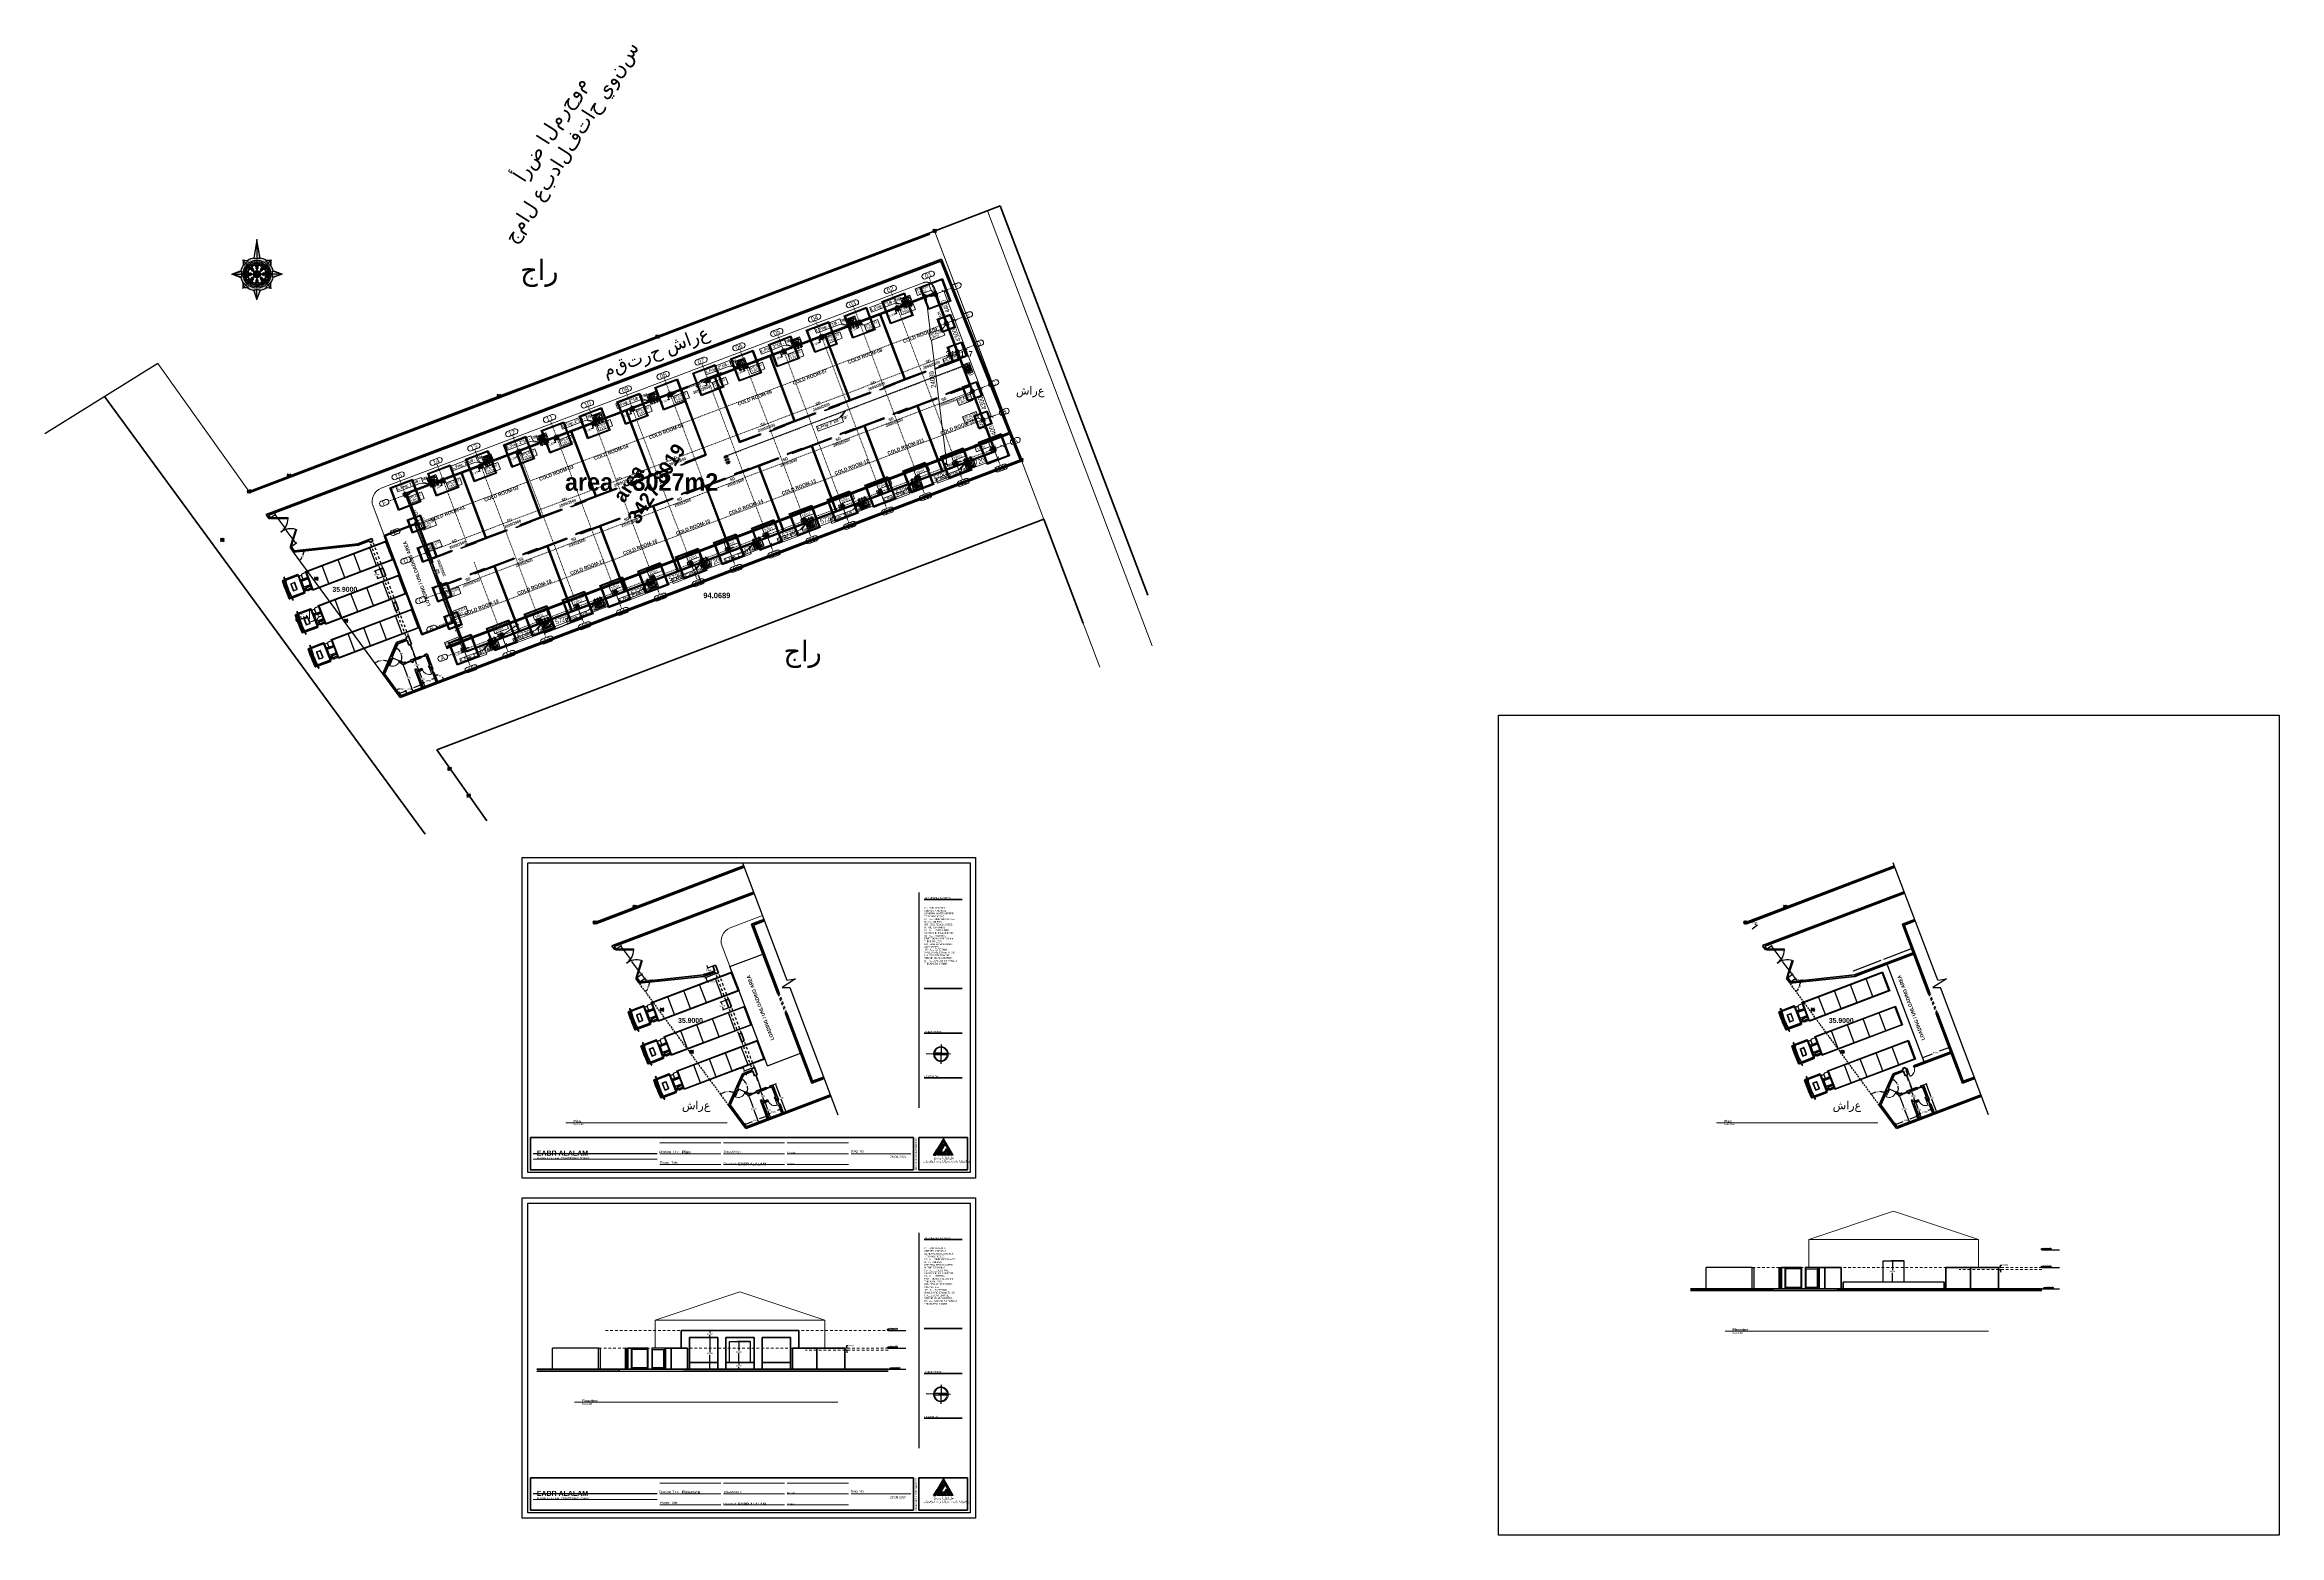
# Model space of a CAD drawing. Header units: metres. Extents: x 2164 to 2480, y 2851 to 3062.
import ezdxf

# ---------------------------------------------------------------- set-up
doc = ezdxf.new("R2010")
doc.units = ezdxf.units.M
doc.header["$MEASUREMENT"] = 0
for name, pattern in [('DASHED2', [0.375, 0.25, -0.125]), ('JIS_02_0.7', [1.35, 0.75, -0.6]), ('XKITLINE00', [0]), ('XKITLINE03', [6, 3, -1, 1, -1])]:
    doc.linetypes.add(name, pattern=pattern)
doc.layers.get('0').update_dxf_attribs({"linetype": 'CONTINUOUS'})
doc.layers.get('Defpoints').update_dxf_attribs({"linetype": 'CONTINUOUS'})
for name, color, linetype in [('0.DIM', 7, 'CONTINUOUS'), ('bl', 8, 'CONTINUOUS'), ('dim_axis', 251, 'CONTINUOUS'), ('plain foundation', 8, 'CONTINUOUS'), ('Porte', 8, 'CONTINUOUS'), ('SIMBOLO', 7, 'CONTINUOUS'), ('SPOTX', 5, 'CONTINUOUS'), ('Steel Section', 7, 'CONTINUOUS'), ('text', 7, 'CONTINUOUS'), ('Text01', 42, 'CONTINUOUS'), ('تعديل الأرض', 2, 'CONTINUOUS')]:
    doc.layers.add(name, color=color, linetype=linetype)
doc.layers.add('A-WALL', color=7, linetype='CONTINUOUS', lineweight=30, true_color=0x000000)
for name, color, linetype, lineweight in [('Bolt', 7, 'CONTINUOUS', 0), ('Column', 7, 'CONTINUOUS', 40), ('Contour', 7, 'CONTINUOUS', 9), ('elevation', 55, 'CONTINUOUS', 0), ('foundation', 7, 'CONTINUOUS', 35), ('Froid', 6, 'CONTINUOUS', 9), ('G-ANNO-TTLB', 250, 'CONTINUOUS', 18), ('G-ANNO-TTLB-MEDM', 250, 'CONTINUOUS', 35), ('P.A.C', 112, 'CONTINUOUS', 13), ('Part', 2, 'CONTINUOUS', 0), ('PartMark', 3, 'CONTINUOUS', 0), ('S-GRID', 1, 'CONTINUOUS', 0), ('Z-DIMENSIONS', 1, 'CONTINUOUS', 0)]:
    doc.layers.add(name, color=color, linetype=linetype, lineweight=lineweight)
doc.styles.add('Andalus1', font='andlso.ttf', dxfattribs={"height": 3})
doc.styles.add('Arial', font='arial.ttf', dxfattribs={"height": 0.05})
doc.styles.add('Arial2', font='arial.ttf', dxfattribs={"height": 300})
doc.styles.add('Arial_1', font='arial.ttf', dxfattribs={"height": 238.125})
doc.styles.add('Arial_2', font='arial.ttf', dxfattribs={"height": 0.12})
doc.styles.add('Arial_3', font='arial.ttf', dxfattribs={"height": 118.023952})
doc.styles.add('Arial_B_3', font='arialbd.ttf', dxfattribs={"height": 2.5})
doc.styles.add('ARIAL_NARROW', font='ARIALN.TTF')
doc.styles.get("Standard").update_dxf_attribs({"font": 'bold.shx', "bigfont": 'whgtxt.shx'})
doc.dimstyles.new('Annotative1', dxfattribs={"dimscale": 0, "dimtxt": 3, "dimasz": 3, "dimexe": 0, "dimexo": 1, "dimtad": 0, "dimtih": 1, "dimtoh": 1, "dimlfac": 0.001, "dimzin": 1, "dimdsep": 46, "dimtxsty": 'Andalus1', "dimblk": 'DOTSMALL', "dimcen": 2.5, "dimclrd": 256, "dimclre": 256, "dimclrt": 256, "dimadec": 4, "dimazin": 0, "dimtfac": 1, "dimtmove": 0, "dimatfit": 3, "dimldrblk": 'DOTSMALL', "dimfxl": 1, "dimlwd": -1, "dimlwe": -1, "dimarcsym": 0})
doc.dimstyles.get("Standard").update_dxf_attribs({"dimtxt": 0.18, "dimasz": 0.18, "dimexe": 0.18, "dimexo": 0.0625, "dimgap": 0.09, "dimtad": 0, "dimtih": 1, "dimtoh": 1, "dimdec": 4, "dimzin": 0, "dimdsep": 46, "dimtxsty": 'Standard', "dimblk": 'DOT', "dimcen": 0.09, "dimadec": 0, "dimazin": 0, "dimtfac": 1, "dimtdec": 4, "dimtofl": 0, "dimtmove": 0, "dimatfit": 3, "dimldrblk": 'DOT', "dimfxl": 1, "dimtolj": 1, "dimtzin": 0, "dimarcsym": 0})
doc.dimstyles.new('STANDARD$0', dxfattribs={"dimtxt": 0.2, "dimasz": 0.08, "dimexe": 0.18, "dimexo": 0.0625, "dimgap": 0.09, "dimtad": 0, "dimtih": 1, "dimtoh": 1, "dimzin": 0, "dimdsep": 46, "dimtxsty": 'Arial', "dimblk": 'DOT', "dimcen": 0.09, "dimse1": 1, "dimse2": 1, "dimadec": 0, "dimazin": 3, "dimtfac": 1, "dimtofl": 0, "dimtmove": 0, "dimatfit": 3, "dimfxl": 1, "dimtolj": 1, "dimtzin": 0, "dimarcsym": 0})

# ---------------------------------------------------------------- blocks, each defined once
blk = doc.blocks.new('SPOTX')
for p, q in [((0.5, -0.5), (-0.5, 0.5)), ((-0.5, -0.5), (0.5, 0.5))]:
    blk.add_line(p, q)
blk.add_circle((0, 0), 0.447)
blk = doc.blocks.new('North')
at = {"true_color": 0xd6d6d6}
h = blk.add_hatch(color=254, dxfattribs=at)
h.dxf.hatch_style = 1
h.paths.add_polyline_path([(-10.1, 6.8), (-10.7, 10.7), (-10.6, 7.1)])
h.paths.add_polyline_path([(-12, -2.4), (-19.2, 0), (-12.4, -2.5)])
h.paths.add_polyline_path([(-10.7, -10.7), (-7.1, -10.6), (-6.8, -10.1)])
h.paths.add_polyline_path([(2.4, -12), (0, -19.2), (2.5, -12.4)])
h.paths.add_polyline_path([(10.7, -10.7), (10.6, -7.1), (10.1, -6.8)])
h.paths.add_polyline_path([(12, 2.4), (19.2, 0), (12.4, 2.5)])
h.paths.add_polyline_path([(10.7, 10.7), (7.1, 10.6), (6.8, 10.1)])
h.paths.add_polyline_path([(-2.4, 12), (0, 26.4), (-2.5, 12.4)])
at = {"true_color": 0x848484}
h = blk.add_hatch(color=252, dxfattribs=at)
h.dxf.hatch_style = 1
h.paths.add_polyline_path([(0, 11.7, -0.140871), (2.4, 12), (0, 26.4)])
h.paths.add_polyline_path([(10.7, 10.7), (8.3, 8.3, -0.140871), (10.1, 6.8)])
h.paths.add_polyline_path([(11.7, 0, -0.140871), (12, -2.4), (19.2, 0)])
h.paths.add_polyline_path([(10.7, -10.7), (8.3, -8.3, -0.140871), (6.8, -10.1)])
h.paths.add_polyline_path([(0, -19.2), (0, -11.7, -0.140871), (-2.4, -12)])
h.paths.add_polyline_path([(-10.7, -10.7), (-8.3, -8.3, -0.140871), (-10.1, -6.8)])
h.paths.add_polyline_path([(-19.2, 0), (-11.7, 0, -0.140871), (-12, 2.4)])
h.paths.add_polyline_path([(-10.7, 10.7), (-8.3, 8.3, -0.140871), (-6.8, 10.1)])
h = blk.add_hatch(color=251)
h.dxf.hatch_style = 1
h.paths.add_polyline_path([(0, 26.4), (2.4, 12), (2.5, 12.4)])
h.paths.add_polyline_path([(10.7, 10.7), (10.1, 6.8), (10.6, 7.1)])
h.paths.add_polyline_path([(12, -2.4), (12.4, -2.5), (19.2, 0)])
h.paths.add_polyline_path([(6.8, -10.1), (7.1, -10.6), (10.7, -10.7)])
h.paths.add_polyline_path([(0, -19.2), (-2.4, -12), (-2.5, -12.4)])
h.paths.add_polyline_path([(-10.1, -6.8), (-10.6, -7.1), (-10.7, -10.7)])
h.paths.add_polyline_path([(-19.2, 0), (-12, 2.4), (-12.4, 2.5)])
h.paths.add_polyline_path([(-10.7, 10.7), (-6.8, 10.1), (-7.1, 10.6)])
at = {"true_color": 0xd6d6d6}
h = blk.add_hatch(color=254, dxfattribs=at)
h.dxf.hatch_style = 1
h.paths.add_polyline_path([(2.5, 12.4), (2.4, 12, 0.140871), (0, 11.7, 0.140871), (-2.4, 12), (-2.5, 12.4, 0.098491), (-7.1, 10.6), (-6.8, 10.1, 0.140871), (-8.3, 8.3, 0.140871), (-10.1, 6.8), (-10.6, 7.1, 0.098491), (-12.4, 2.5), (-12, 2.4, 0.140871), (-11.7, 0, 0.140871), (-12, -2.4), (-12.4, -2.5, 0.098491), (-10.6, -7.1), (-10.1, -6.8, 0.140871), (-8.3, -8.3, 0.140871), (-6.8, -10.1), (-7.1, -10.6, 0.098491), (-2.5, -12.4), (-2.4, -12, 0.140871), (0, -11.7, 0.140871), (2.4, -12), (2.5, -12.4, 0.098491), (7.1, -10.6), (6.8, -10.1, 0.140871), (8.3, -8.3, 0.140871), (10.1, -6.8), (10.6, -7.1, 0.098491), (12.4, -2.5), (12, -2.4, 0.140871), (11.7, 0, 0.140871), (12, 2.4), (12.4, 2.5, 0.098491), (10.6, 7.1), (10.1, 6.8, 0.140871), (8.3, 8.3, 0.140871), (6.8, 10.1), (7.1, 10.6, 0.098491)])
h.paths.add_polyline_path([(10.7, 0, -1), (-10.7, 0, -1)], flags=16)
h.paths.add_polyline_path([(9.7, 0, -1), (8.7, 0, -0.198912), (6.1, -6.1, -0.668178), (7, -6.5, -1), (6, -6.5, -0.198912), (6.1, -6.1, -0.198912), (0, -8.7, -0.414214), (0.5, -9.2, -0.414214), (0, -9.7, 0.414214)], flags=0)
h.paths.add_polyline_path([(2.1, 8.2, -0.626392), (1.8, 8, -0.155779), (2.7, 6.6, 0.378925), (0.6, 5.7, -0.545144), (0.4, 4.2), (0.4, 4.1, -0.267949), (0, 3.3, -0.267949), (-0.4, 4.1), (-0.4, 4.2, -0.545144), (-0.6, 5.7, 0.378925), (-2.7, 6.6, -0.155779), (-1.8, 8, -0.626392), (-2.1, 8.2, -1), (-1.7, 8.2, -0.210253), (-1.8, 8, -0.17726), (0, 8.7, -0.414214), (-0.5, 9.2, -1), (0.5, 9.2, -0.414214), (0, 8.7, -0.17726), (1.8, 8, -0.210253), (1.7, 8.2, -1)], flags=0)
h.paths.add_polyline_path([(2, 8.2, -1), (1.9, 8.2, -1)], flags=0)
h.paths.add_polyline_path([(0.3, 9.2, -1), (-0.3, 9.2, -1)], flags=0)
h.paths.add_polyline_path([(4.7, 7.2, -0.427024), (4.4, 6.9, -0.17726), (6.1, 6.1, -0.198912), (6, 6.5, -1), (7, 6.5, -0.668179), (6.1, 6.1, -0.17726), (6.9, 4.4, -0.010885), (6.9, 4.4, -1), (7.4, 4.4, -0.942771), (6.9, 4.4, -0.155779), (6.6, 2.8, 0.378925), (4.5, 3.6, -0.545144), (3.2, 2.6), (3.2, 2.6, -0.267949), (2.3, 2.3, -0.267949), (2.6, 3.2), (2.6, 3.2, -0.545144), (3.6, 4.5, 0.378925), (2.8, 6.6, -0.155779), (4.4, 6.9, -0.380118), (4.2, 7.2, -1)], flags=0)
h.paths.add_polyline_path([(0, 8.3, 0.034868), (0.2, 8, -0.230928), (0.2, 6.4, 0.077158), (0, 5.9, 0.077158), (-0.2, 6.4, -0.230928), (-0.2, 8, 0.034868), (0, 8.3, 0.265945), (-2, 7.1, -0.328466), (-0.1, 5.5, -0.061281), (0.1, 5.5, 0.061281), (0, 5, 0.397753), (-2, 7.1, -0.265945)], flags=0)
h.paths.add_polyline_path([(4.5, 7.2, -1), (4.4, 7.2, -1)], flags=0)
h.paths.add_polyline_path([(5.8, 5.8, 0.034868), (5.7, 5.5, -0.230928), (4.7, 4.4, 0.077158), (4.2, 4.2, 0.077158), (4.4, 4.7, -0.230928), (5.5, 5.7, 0.034868), (5.8, 5.8, 0.265945), (3.6, 6.5, -0.328466), (3.9, 3.9, -0.061281), (3.9, 3.9, 0.061281), (3.5, 3.5, 0.397753), (3.6, 6.5, -0.265945)], flags=0)
h.paths.add_polyline_path([(6.8, 6.5, -1), (6.2, 6.5, -1)], flags=0)
h.paths.add_polyline_path([(-1.9, 8.2, -1), (-2, 8.2, -1)], flags=0)
h.paths.add_polyline_path([(7.2, 4.4, -1), (7.1, 4.4, -1)], flags=0)
h.paths.add_polyline_path([(-2.8, 6.6, 0.378925), (-3.6, 4.5, -0.545144), (-2.6, 3.2), (-2.6, 3.2, -0.267949), (-2.3, 2.3, -0.267949), (-3.2, 2.6), (-3.2, 2.6, -0.545144), (-4.5, 3.6, 0.378925), (-6.6, 2.8, -0.155779), (-6.9, 4.4, -0.942771), (-7.4, 4.4, -1), (-6.9, 4.4, -0.010885), (-6.9, 4.4, -0.366021), (-4.4, 6.9, -0.427024), (-4.7, 7.2, -1), (-4.2, 7.2, -0.380118), (-4.4, 6.9, -0.155779)], flags=0)
h.paths.add_polyline_path([(-5.8, 5.8, 0.034868), (-5.5, 5.7, -0.230928), (-4.4, 4.7, 0.077158), (-4.2, 4.2, 0.077158), (-4.7, 4.4, -0.230928), (-5.7, 5.5, 0.034868), (-5.8, 5.8, 0.265945), (-6.5, 3.6, -0.328466), (-3.9, 3.9, -0.061281), (-3.9, 3.9, 0.061281), (-3.5, 3.5, 0.397753), (-6.5, 3.6, -0.265945)], flags=0)
h.paths.add_polyline_path([(-4.4, 7.2, -1), (-4.5, 7.2, -1)], flags=0)
h.paths.add_polyline_path([(2.7, 0, -1), (-2.7, 0, -1)], flags=0)
h.paths.add_polyline_path([(6.6, 2.7, -0.155779), (8, 1.8, -0.168468), (8, 1.9, -1), (8.4, 1.9, -0.684039), (8, 1.8, -0.366021), (8, -1.8, -0.684039), (8.4, -1.9, -1), (8, -1.9, -0.168468), (8, -1.8, -0.155779), (6.6, -2.7, 0.378925), (5.7, -0.6, -0.545144), (4.2, -0.4), (4.1, -0.4, -0.267949), (3.3, 0, -0.267949), (4.1, 0.4), (4.2, 0.4, -0.545144), (5.7, 0.6, 0.378925)], flags=0)
h.paths.add_polyline_path([(2.2, 0, -1), (-2.2, 0, -1)], flags=0)
h.paths.add_polyline_path([(7.1, 2, -0.265945), (8.3, 0, 0.034868), (8, -0.2, -0.230928), (6.4, -0.2, 0.077158), (5.9, 0, 0.077158), (6.4, 0.2, -0.230928), (8, 0.2, 0.034868), (8.3, 0, 0.265945), (7.1, 2, -0.328466), (5.5, 0.1, -0.061281), (5.5, -0.1, 0.061281), (5, 0, 0.397753)], flags=0)
h.paths.add_polyline_path([(1.1, 1.3), (1.1, -1.3), (0.7, -1.3), (-0.7, 0.9), (-0.7, -1.3), (-1.1, -1.3), (-1.1, 1.3), (-0.5, 1.3), (0.7, -0.6), (0.7, 1.3)], flags=0)
h.paths.add_polyline_path([(8.3, 1.9, -1), (8.2, 1.9, -1)], flags=0)
h.paths.add_polyline_path([(-6, 6.5, -1), (-7, 6.5, -1)], flags=0)
h.paths.add_polyline_path([(-6.2, 6.5, -1), (-6.8, 6.5, -1)], flags=0)
h.paths.add_polyline_path([(9.5, 0, -1), (8.9, 0, -1)], flags=0)
h.paths.add_polyline_path([(-7.1, 4.4, -1), (-7.2, 4.4, -1)], flags=0)
h.paths.add_polyline_path([(-3.3, 0, -0.267949), (-4.1, -0.4), (-4.2, -0.4, -0.545144), (-5.7, -0.6, 0.378925), (-6.6, -2.7, -0.155779), (-8, -1.8, -0.168468), (-8, -1.9, -1), (-8.4, -1.9, -0.684039), (-8, -1.8, -0.17726), (-8.7, 0, -1), (-9.7, 0, -1), (-8.7, 0, -0.17726), (-8, 1.8, -0.684039), (-8.4, 1.9, -1), (-8, 1.9, -0.168468), (-8, 1.8, -0.155779), (-6.6, 2.7, 0.378925), (-5.7, 0.6, -0.545144), (-4.2, 0.4), (-4.1, 0.4, -0.267949)], flags=0)
h.paths.add_polyline_path([(-5.5, 0.1, 0.061281), (-5, 0, 0.397753), (-7.1, -2, -0.265945), (-8.3, 0, 0.034868), (-8, 0.2, -0.230928), (-6.4, 0.2, 0.077158), (-5.9, 0, 0.077158), (-6.4, -0.2, -0.230928), (-8, -0.2, 0.034868), (-8.3, 0, 0.265945), (-7.1, -2, -0.328466), (-5.5, -0.1, -0.061281)], flags=0)
h.paths.add_polyline_path([(3.2, -2.6), (3.2, -2.6, -0.545144), (4.5, -3.6, 0.378925), (6.6, -2.8, -0.155779), (6.9, -4.4, -0.942771), (7.4, -4.4, -1), (6.9, -4.4, -0.010885), (6.9, -4.4, -0.366021), (4.4, -6.9, -0.427024), (4.7, -7.2, -1), (4.2, -7.2, -0.380118), (4.4, -6.9, -0.155779), (2.8, -6.6, 0.378925), (3.6, -4.5, -0.545144), (2.6, -3.2), (2.6, -3.2, -0.267949), (2.3, -2.3, -0.267949)], flags=0)
h.paths.add_polyline_path([(8.3, -1.9, -1), (8.2, -1.9, -1)], flags=0)
h.paths.add_polyline_path([(-2.3, -2.3, -0.267949), (-2.6, -3.2), (-2.6, -3.2, -0.545144), (-3.6, -4.5, 0.378925), (-2.8, -6.6, -0.155779), (-4.4, -6.9, -0.380118), (-4.2, -7.2, -1), (-4.7, -7.2, -0.427024), (-4.4, -6.9, -0.17726), (-6.1, -6.1, -0.198912), (-6, -6.5, -1), (-7, -6.5, -0.668179), (-6.1, -6.1, -0.17726), (-6.9, -4.4, -0.010885), (-6.9, -4.4, -1), (-7.4, -4.4, -0.942771), (-6.9, -4.4, -0.155779), (-6.6, -2.8, 0.378925), (-4.5, -3.6, -0.545144), (-3.2, -2.6), (-3.2, -2.6, -0.267949)], flags=0)
h.paths.add_polyline_path([(3.5, -3.5, 0.397753), (6.5, -3.6, -0.265945), (5.8, -5.8, 0.034868), (5.5, -5.7, -0.230928), (4.4, -4.7, 0.077158), (4.2, -4.2, 0.077158), (4.7, -4.4, -0.230928), (5.7, -5.5, 0.034868), (5.8, -5.8, 0.265945), (6.5, -3.6, -0.328466), (3.9, -3.9, -0.061281), (3.9, -3.9, 0.061281)], flags=0)
h.paths.add_polyline_path([(-8.2, 1.9, -1), (-8.3, 1.9, -1)], flags=0)
h.paths.add_polyline_path([(0, -3.3, -0.267949), (0.4, -4.1), (0.4, -4.2, -0.545144), (0.6, -5.7, 0.378925), (2.7, -6.6, -0.155779), (1.8, -8, -0.626392), (2.1, -8.2, -1), (1.7, -8.2, -0.210253), (1.8, -8, -0.366021), (-1.8, -8, -0.210253), (-1.7, -8.2, -1), (-2.1, -8.2, -0.626392), (-1.8, -8, -0.155779), (-2.7, -6.6, 0.378925), (-0.6, -5.7, -0.545144), (-0.4, -4.2), (-0.4, -4.1, -0.267949)], flags=0)
h.paths.add_polyline_path([(-3.9, -3.9, 0.061281), (-3.5, -3.5, 0.397753), (-3.6, -6.5, -0.265945), (-5.8, -5.8, 0.034868), (-5.7, -5.5, -0.230928), (-4.7, -4.4, 0.077158), (-4.2, -4.2, 0.077158), (-4.4, -4.7, -0.230928), (-5.5, -5.7, 0.034868), (-5.8, -5.8, 0.265945), (-3.6, -6.5, -0.328466), (-3.9, -3.9, -0.061281)], flags=0)
h.paths.add_polyline_path([(7.2, -4.4, -1), (7.1, -4.4, -1)], flags=0)
h.paths.add_polyline_path([(-0.1, -5.5, 0.061281), (0, -5, 0.397753), (2, -7.1, -0.265945), (0, -8.3, 0.034868), (-0.2, -8, -0.230928), (-0.2, -6.4, 0.077158), (0, -5.9, 0.077158), (0.2, -6.4, -0.230928), (0.2, -8, 0.034868), (0, -8.3, 0.265945), (2, -7.1, -0.328466), (0.1, -5.5, -0.061281)], flags=0)
h.paths.add_polyline_path([(-8.9, 0, -1), (-9.5, 0, -1)], flags=0)
h.paths.add_polyline_path([(-8.2, -1.9, -1), (-8.3, -1.9, -1)], flags=0)
h.paths.add_polyline_path([(6.8, -6.5, -1), (6.2, -6.5, -1)], flags=0)
h.paths.add_polyline_path([(4.5, -7.2, -1), (4.4, -7.2, -1)], flags=0)
h.paths.add_polyline_path([(-7.1, -4.4, -1), (-7.2, -4.4, -1)], flags=0)
h.paths.add_polyline_path([(2, -8.2, -1), (1.9, -8.2, -1)], flags=0)
h.paths.add_polyline_path([(-4.4, -7.2, -1), (-4.5, -7.2, -1)], flags=0)
h.paths.add_polyline_path([(-6.2, -6.5, -1), (-6.8, -6.5, -1)], flags=0)
h.paths.add_polyline_path([(-1.9, -8.2, -1), (-2, -8.2, -1)], flags=0)
h.paths.add_polyline_path([(0.3, -9.2, -1), (-0.3, -9.2, -1)], flags=0)
h = blk.add_hatch(color=254)
h.dxf.hatch_style = 1
h.paths.add_polyline_path([(-2.2, 0, 1), (2.2, 0, 1)])
h.paths.add_polyline_path([(-0.5, 1.3), (0.7, -0.6), (0.7, 1.3), (1.1, 1.3), (1.1, -1.3), (0.7, -1.3), (-0.7, 0.9), (-0.7, -1.3), (-1.1, -1.3), (-1.1, 1.3)], flags=16)
h.paths.add_polyline_path([(-4.7, 4.4, -0.077158), (-4.2, 4.2, -0.077158), (-4.4, 4.7, 0.230928), (-5.5, 5.7, -0.034868), (-5.8, 5.8, -0.034868), (-5.7, 5.5, 0.230928)])
h.paths.add_polyline_path([(0.2, 8, -0.034868), (0, 8.3, -0.034868), (-0.2, 8, 0.230928), (-0.2, 6.4, -0.077158), (0, 5.9, -0.077158), (0.2, 6.4, 0.230928)])
h.paths.add_polyline_path([(5.7, 5.5, -0.034868), (5.8, 5.8, -0.034868), (5.5, 5.7, 0.230928), (4.4, 4.7, -0.077158), (4.2, 4.2, -0.077158), (4.7, 4.4, 0.230928)])
h.paths.add_polyline_path([(6.4, 0.2, -0.077158), (5.9, 0, -0.077158), (6.4, -0.2, 0.230928), (8, -0.2, -0.034868), (8.3, 0, -0.034868), (8, 0.2, 0.230928)])
h.paths.add_polyline_path([(4.7, -4.4, -0.077158), (4.2, -4.2, -0.077158), (4.4, -4.7, 0.230928), (5.5, -5.7, -0.034868), (5.8, -5.8, -0.034868), (5.7, -5.5, 0.230928)])
h.paths.add_polyline_path([(-0.2, -8, -0.034868), (0, -8.3, -0.034868), (0.2, -8, 0.230928), (0.2, -6.4, -0.077158), (0, -5.9, -0.077158), (-0.2, -6.4, 0.230928)])
h.paths.add_polyline_path([(-5.7, -5.5, -0.034868), (-5.8, -5.8, -0.034868), (-5.5, -5.7, 0.230928), (-4.4, -4.7, -0.077158), (-4.2, -4.2, -0.077158), (-4.7, -4.4, 0.230928)])
h.paths.add_polyline_path([(-6.4, -0.2, -0.077158), (-5.9, 0, -0.077158), (-6.4, 0.2, 0.230928), (-8, 0.2, -0.034868), (-8.3, 0, -0.034868), (-8, -0.2, 0.230928)])
for p, q in [((0, 26.4), (-2.5, 12.4)), ((0, 26.4), (-2.4, 12)), ((0, 26.9), (0, 11.7)), ((2.4, 12), (0, 26.4)), ((2.5, 12.4), (0, 26.4)), ((-19.7, 0), (-11.7, 0)), ((-12.4, 2.5), (-19.2, 0)), ((-19.2, 0), (-12, 2.4)), ((-12, -2.4), (-19.2, 0)), ((-19.2, 0), (-12.4, -2.5)), ((-12, 2.4), (-12.4, 2.5)), ((-11.1, 11.1), (-8.3, 8.3)), ((-6.8, 10.1), (-10.7, 10.7)), ((-10.7, 10.7), (-10.1, 6.8)), ((-10.7, 10.7), (-7.1, 10.6)), ((-10.7, 10.7), (-10.6, 7.1)), ((-10.1, 6.8), (-10.6, 7.1)), ((-6.8, 10.1), (-7.1, 10.6)), ((-5, 0.4), (-4.1, 0.4)), ((-4.5, 0), (-4.1, 0)), ((-3.8, 3.2), (-3.6, 3)), ((-3.2, 3.8), (-2.6, 3.2)), ((-3.2, 3.2), (-2.9, 2.9)), ((-3.2, 2.6), (-3.2, 2.6)), ((-2.4, 12), (-2.5, 12.4)), ((-0.4, 5), (-0.4, 4.7)), ((-0.4, 4.2), (-0.4, 4.1)), ((0, 4.5), (0, 4.1)), ((0.4, 5), (0.4, 4.1)), ((2.4, 12), (2.5, 12.4)), ((2.6, 3.2), (2.6, 3.2)), ((3.2, 3.2), (2.9, 2.9)), ((3.2, 3.8), (3, 3.6)), ((3.8, 3.2), (3.2, 2.6)), ((4.2, 0.4), (4.1, 0.4)), ((5, 0.4), (4.7, 0.4)), ((6.8, 10.1), (10.7, 10.7)), ((6.8, 10.1), (7.1, 10.6)), ((10.7, 10.7), (7.1, 10.6)), ((11.1, 11.1), (8.3, 8.3)), ((10.7, 10.7), (10.1, 6.8)), ((10.1, 6.8), (10.6, 7.1)), ((10.7, 10.7), (10.6, 7.1)), ((12, 2.4), (12.4, 2.5)), ((19.2, 0), (12, 2.4)), ((12, -2.4), (19.2, 0)), ((19.2, 0), (12.4, 2.5)), ((19.2, 0), (12.4, -2.5)), ((-12, -2.4), (-12.4, -2.5)), ((-11.1, -11.1), (-8.3, -8.3)), ((-10.7, -10.7), (-10.1, -6.8)), ((-10.7, -10.7), (-10.6, -7.1)), ((-6.8, -10.1), (-10.7, -10.7)), ((-7.1, -10.6), (-10.7, -10.7)), ((-10.1, -6.8), (-10.6, -7.1)), ((-6.8, -10.1), (-7.1, -10.6)), ((-5, -0.4), (-4.7, -0.4)), ((-4.2, -0.4), (-4.1, -0.4)), ((-3.8, -3.2), (-3.2, -2.6)), ((-3.2, -3.2), (-2.9, -2.9)), ((-3.2, -3.8), (-3, -3.6)), ((-2.6, -3.2), (-2.6, -3.2)), ((-2.4, -12), (-2.5, -12.4)), ((0, -19.2), (-2.5, -12.4)), ((0, -19.2), (-2.4, -12)), ((-0.4, -5), (-0.4, -4.1)), ((0, -4.5), (0, -4.1)), ((0, -19.7), (0, -11.7)), ((2.4, -12), (0, -19.2)), ((2.5, -12.4), (0, -19.2)), ((0.4, -4.2), (0.4, -4.1)), ((0.4, -5), (0.4, -4.7)), ((2.4, -12), (2.5, -12.4)), ((3.2, -3.8), (2.6, -3.2)), ((3.2, -3.2), (2.9, -2.9)), ((3.2, -2.6), (3.2, -2.6)), ((3.8, -3.2), (3.6, -3)), ((4.5, 0), (4.1, 0)), ((5, -0.4), (4.1, -0.4)), ((6.8, -10.1), (10.7, -10.7)), ((6.8, -10.1), (7.1, -10.6)), ((10.7, -10.7), (7.1, -10.6)), ((11.1, -11.1), (8.3, -8.3)), ((10.7, -10.7), (10.1, -6.8)), ((10.1, -6.8), (10.6, -7.1)), ((10.7, -10.7), (10.6, -7.1)), ((19.7, 0), (11.7, 0)), ((12, -2.4), (12.4, -2.5))]:
    blk.add_line(p, q)
for points in [[(-8.3, 0, 0.034868), (-8, 0.2, -0.230928), (-6.4, 0.2, 0.077158), (-5.9, 0, 2.294838)], [(-8.3, 0, -0.034868), (-8, -0.2, 0.230928), (-6.4, -0.2, -0.077158), (-5.9, 0, -2.294838)], [(-5.8, 5.8, 0.034868), (-5.5, 5.7, -0.230928), (-4.4, 4.7, 0.077158), (-4.2, 4.2, 2.294838)], [(-5.8, 5.8, -0.034868), (-5.7, 5.5, 0.230928), (-4.7, 4.4, -0.077158), (-4.2, 4.2, -2.294838)], [(0, 8.3, -0.034868), (-0.2, 8, 0.230928), (-0.2, 6.4, -0.077158), (0, 5.9, -2.294838)], [(0, 8.3, 0.034868), (0.2, 8, -0.230928), (0.2, 6.4, 0.077158), (0, 5.9, 2.294838)], [(5.8, 5.8, 0.034868), (5.7, 5.5, -0.230928), (4.7, 4.4, 0.077158), (4.2, 4.2, 2.294838)], [(5.8, 5.8, -0.034868), (5.5, 5.7, 0.230928), (4.4, 4.7, -0.077158), (4.2, 4.2, -2.294838)], [(8.3, 0, -0.034868), (8, 0.2, 0.230928), (6.4, 0.2, -0.077158), (5.9, 0, -2.294838)], [(-5.8, -5.8, 0.034868), (-5.7, -5.5, -0.230928), (-4.7, -4.4, 0.077158), (-4.2, -4.2, 2.294838)], [(-5.8, -5.8, -0.034868), (-5.5, -5.7, 0.230928), (-4.4, -4.7, -0.077158), (-4.2, -4.2, -2.294838)], [(0, -8.3, 0.034868), (-0.2, -8, -0.230928), (-0.2, -6.4, 0.077158), (0, -5.9, 2.294838)], [(0, -8.3, -0.034868), (0.2, -8, 0.230928), (0.2, -6.4, -0.077158), (0, -5.9, -2.294838)], [(5.8, -5.8, 0.034868), (5.5, -5.7, -0.230928), (4.4, -4.7, 0.077158), (4.2, -4.2, 2.294838)], [(5.8, -5.8, -0.034868), (5.7, -5.5, 0.230928), (4.7, -4.4, -0.077158), (4.2, -4.2, -2.294838)], [(8.3, 0, 0.034868), (8, -0.2, -0.230928), (6.4, -0.2, 0.077158), (5.9, 0, 2.294838)]]:
    blk.add_lwpolyline(points, format="xyb")
at = {"color": 7, "lineweight": 0}
blk.add_lwpolyline([(1.1, -1.3), (1.1, 1.3), (0.7, 1.3), (0.7, -0.6), (-0.5, 1.3), (-1.1, 1.3), (-1.1, -1.3), (-0.7, -1.3), (-0.7, 0.9), (0.7, -1.3), (1.1, -1.3)], close=True, dxfattribs=at)
for centre, radius in [((0, 0), 10.7), ((0, 0), 9.69), ((-9.2, 0), 0.5), ((-9.2, 0), 0.3), ((0, 0), 8.69), ((-8.2, 1.9), 0.221), ((-8.2, 1.9), 0.0509), ((-7.2, 4.4), 0.221), ((-7.2, 4.4), 0.0509), ((-6.5, 6.5), 0.5), ((-6.5, 6.5), 0.3), ((-4.4, 7.2), 0.221), ((-4.4, 7.2), 0.0509), ((0, 0), 2.69), ((0, 0), 2.19), ((-1.9, 8.2), 0.221), ((-1.9, 8.2), 0.0509), ((0, 9.2), 0.5), ((0, 9.2), 0.3), ((1.9, 8.2), 0.221), ((1.9, 8.2), 0.0509), ((4.4, 7.2), 0.221), ((4.4, 7.2), 0.0509), ((6.5, 6.5), 0.5), ((6.5, 6.5), 0.3), ((7.2, 4.4), 0.221), ((7.2, 4.4), 0.0509), ((8.2, 1.9), 0.221), ((8.2, 1.9), 0.0509), ((9.2, 0), 0.5), ((9.2, 0), 0.3), ((-8.2, -1.9), 0.221), ((-8.2, -1.9), 0.0509), ((-7.2, -4.4), 0.221), ((-7.2, -4.4), 0.0509), ((-6.5, -6.5), 0.5), ((-6.5, -6.5), 0.3), ((-4.4, -7.2), 0.221), ((-4.4, -7.2), 0.0509), ((-1.9, -8.2), 0.221), ((-1.9, -8.2), 0.0509), ((0, -9.2), 0.5), ((0, -9.2), 0.3), ((1.9, -8.2), 0.221), ((1.9, -8.2), 0.0509), ((4.4, -7.2), 0.221), ((4.4, -7.2), 0.0509), ((6.5, -6.5), 0.5), ((6.5, -6.5), 0.3), ((7.2, -4.4), 0.221), ((7.2, -4.4), 0.0509), ((8.2, -1.9), 0.221), ((8.2, -1.9), 0.0509)]:
    blk.add_circle(centre, radius)
for centre, radius, start, end in [((0, 0), 12.7, 146.25, 168.75), ((-7.7, 1.7), 4.33, 170.3377, 202.4119), ((-7.7, -1.7), 4.33, 157.5881, 189.6623), ((-6.6, 4.3), 4.33, 112.5881, 144.6623), ((-5.9, 0), 2.75, 104.0338, 255.9662), ((-4.3, 6.6), 4.33, 125.3377, 157.4119), ((-5.9, 0), 2.33, 120.4287, 239.5713), ((0, 0), 12.7, 101.25, 123.75), ((-5, 2.1), 2.12, 183.2386, 244.3342), ((-5, -2.1), 2.12, 90, 176.7614), ((-4.2, 4.2), 2.75, 59.0338, 210.9662), ((-5, 2.1), 1.7, 161.3668, 244.3786), ((-5, 2), 1.7, 45, 153.6332), ((-4.2, 4.2), 2.33, 75.4287, 194.5713), ((-5, 2), 2.12, 45, 131.7614), ((-5, 0), 0.944, 26.7597, 192.8329), ((-5, 0), 0.944, 218.8534, 0), ((-5, 0), 0.519, 54.9853, 187.0136), ((-5, 2.1), 2.12, 255.9729, 270), ((-5, 2.1), 1.7, 261.0146, 270), ((-5, 0), 0.519, 239.2275, 0), ((-3.5, 3.5), 0.944, 173.8534, 315), ((-3.5, 3.5), 0.944, 341.7597, 147.8329), ((-2, 5), 2.12, 138.2386, 199.3342), ((-4.1, -0.4), 0.85, 30, 90), ((-4.1, 0.4), 0.85, 270, 330), ((-3.5, 3.5), 0.519, 194.2275, 315), ((-3.5, 3.5), 0.519, 9.9853, 142.0136), ((-2, 5), 2.12, 210.9729, 225), ((-2, 5), 1.7, 116.3668, 199.3786), ((-2, 5), 1.7, 216.0146, 225), ((-2.6, 3.2), 0.85, 225, 285), ((0, 5.9), 2.75, 14.0338, 165.9662), ((-2.1, 5), 1.7, 0, 108.6332), ((-3.2, 2.6), 0.85, 345, 45), ((-1.7, 7.7), 4.33, 67.5881, 99.6623), ((0, 5.9), 2.33, 30.4287, 149.5713), ((-2.1, 5), 2.12, 0, 86.7614), ((0, 5), 0.944, 128.8534, 270), ((0, 5), 0.519, 149.2275, 270), ((0.4, 4.1), 0.85, 180, 240), ((0, 5), 0.944, 296.7597, 102.8329), ((0, 5), 0.519, 324.9853, 97.0136), ((1.7, 7.7), 4.33, 80.3377, 112.4119), ((2.1, 5), 2.12, 165.9729, 180), ((-0.4, 4.1), 0.85, 300, 0), ((2.1, 5), 2.12, 93.2386, 154.3342), ((2.1, 5), 1.7, 171.0146, 180), ((2.1, 5), 1.7, 71.3668, 154.3786), ((3.2, 2.6), 0.85, 135, 195), ((2.6, 3.2), 0.85, 255, 315), ((0, 0), 12.7, 56.25, 78.75), ((3.5, 3.5), 0.944, 83.8534, 225), ((4.2, 4.2), 2.75, 329.0338, 120.9662), ((2, 5), 1.7, 315, 63.6332), ((3.5, 3.5), 0.519, 104.2275, 225), ((3.5, 3.5), 0.944, 251.7597, 57.8329), ((4.1, -0.4), 0.85, 90, 150), ((2, 5), 2.12, 315, 41.7614), ((5, 2), 2.12, 120.9729, 135), ((4.2, 4.2), 2.33, 345.4287, 104.5713), ((3.5, 3.5), 0.519, 279.9853, 52.0136), ((5, 2), 1.7, 126.0146, 135), ((5, 0), 0.944, 38.8534, 180), ((5, 0), 0.944, 206.7597, 12.8329), ((5, 2), 2.12, 48.2386, 109.3342), ((5, 2), 1.7, 26.3668, 109.3786), ((5, 0), 0.519, 59.2275, 180), ((5, 0), 0.519, 234.9853, 7.0136), ((5, 2.1), 1.7, 270, 18.6332), ((5, 2.1), 2.12, 270, 356.7614), ((5.9, 0), 2.75, 284.0338, 75.9662), ((4.3, 6.6), 4.33, 22.5881, 54.6623), ((5.9, 0), 2.33, 300.4287, 59.5713), ((6.6, 4.3), 4.33, 35.3377, 67.4119), ((0, 0), 12.7, 11.25, 33.75), ((7.7, 1.7), 4.33, 337.5881, 9.6623), ((0, 0), 12.7, 191.25, 213.75), ((-6.6, -4.3), 4.33, 215.3377, 247.4119), ((-4.3, -6.6), 4.33, 202.5881, 234.6623), ((0, 0), 12.7, 236.25, 258.75), ((-4.2, -4.2), 2.75, 149.0338, 300.9662), ((-5, -2.1), 1.7, 90, 198.6332), ((-5, -2), 1.7, 206.3668, 289.3786), ((-4.2, -4.2), 2.33, 165.4287, 284.5713), ((-5, -2), 2.12, 228.2386, 289.3342), ((-3.5, -3.5), 0.944, 71.7597, 237.8329), ((-2, -5), 2.12, 135, 221.7614), ((-3.5, -3.5), 0.519, 99.9853, 232.0136), ((-5, -2), 1.7, 306.0146, 315), ((-5, -2), 2.12, 300.9729, 315), ((-2, -5), 1.7, 135, 243.6332), ((-3.5, -3.5), 0.944, 263.8534, 45), ((-3.5, -3.5), 0.519, 284.2275, 45), ((-2.6, -3.2), 0.85, 75, 135), ((-2.1, -5), 1.7, 251.3668, 334.3786), ((0, -5.9), 2.75, 194.0338, 345.9662), ((-3.2, -2.6), 0.85, 315, 15), ((-1.7, -7.7), 4.33, 260.3377, 292.4119), ((-2.1, -5), 2.12, 273.2386, 334.3342), ((0, -5.9), 2.33, 210.4287, 329.5713), ((0, -5), 0.944, 116.7597, 282.8329), ((0, -5), 0.519, 144.9853, 277.0136), ((0.4, -4.1), 0.85, 120, 180), ((-2.1, -5), 1.7, 351.0146, 0), ((-2.1, -5), 2.12, 345.9729, 0), ((-0.4, -4.1), 0.85, 0, 60), ((0, -5), 0.944, 308.8534, 90), ((0, -5), 0.519, 329.2275, 90), ((2.1, -5), 2.12, 180, 266.7614), ((1.7, -7.7), 4.33, 247.5881, 279.6623), ((2.1, -5), 1.7, 180, 288.6332), ((3.2, -2.6), 0.85, 165, 225), ((2.6, -3.2), 0.85, 45, 105), ((0, 0), 12.7, 281.25, 303.75), ((3.5, -3.5), 0.944, 161.7597, 327.8329), ((4.2, -4.2), 2.75, 239.0338, 30.9662), ((2, -5), 1.7, 296.3668, 19.3786), ((3.5, -3.5), 0.944, 353.8534, 135), ((3.5, -3.5), 0.519, 189.9853, 322.0136), ((3.5, -3.5), 0.519, 14.2275, 135), ((2, -5), 1.7, 36.0146, 45), ((4.1, 0.4), 0.85, 210, 270), ((2, -5), 2.12, 30.9729, 45), ((5, -2), 2.12, 225, 311.7614), ((4.2, -4.2), 2.33, 255.4287, 14.5713), ((2, -5), 2.12, 318.2386, 19.3342), ((5, -2), 1.7, 225, 333.6332), ((5, -2.1), 2.12, 75.9729, 90), ((5, -2.1), 1.7, 81.0146, 90), ((5, -2.1), 1.7, 341.3668, 64.3786), ((5, -2.1), 2.12, 3.2386, 64.3342), ((4.3, -6.6), 4.33, 305.3377, 337.4119), ((6.6, -4.3), 4.33, 292.5881, 324.6623), ((0, 0), 12.7, 326.25, 348.75), ((7.7, -1.7), 4.33, 350.3377, 22.4119)]:
    blk.add_arc(centre, radius, start, end)
blk = doc.blocks.new('_Dot')
at = {"color": 0, "linetype": 'ByBlock', "lineweight": -2}
blk.add_line((-0.5, 0), (-1, 0), dxfattribs=at)
at = {"color": 0, "linetype": 'ByBlock', "const_width": 0.5}
blk.add_lwpolyline([(-0.25, 0, 1), (0.25, 0, 1)], format="xyb", close=True, dxfattribs=at)
blk = doc.blocks.new('*D2')
at = {"color": 0, "lineweight": -2, "transparency": 16777216}
for p, q in [((2256.08, 2988.02), (2255.95, 2987.97)), ((2256.18, 2987.87), (2256.51, 2987.03)), ((2256.98, 2985.82), (2256.65, 2986.67)), ((2257.01, 2985.64), (2256.88, 2985.59))]:
    blk.add_line(p, q, dxfattribs=at)
at = {"layer": 'Defpoints', "color": 0, "transparency": 16777216}
for p in [(2256.14, 2988.05), (2257.05, 2985.66), (2257.07, 2985.67)]:
    blk.add_point(p, dxfattribs=at)
at = {"color": 0, "lineweight": -2, "transparency": 16777216, "xscale": 0.18, "yscale": 0.18, "zscale": 0.18}
for p, rotation in [((2256.11, 2988.04), 111.4256570944564), ((2257.05, 2985.66), 291.4256570944564)]:
    blk.add_blockref('_Dot', p, dxfattribs=dict(at, rotation=rotation))
at = {"color": 0, "transparency": 16777216, "insert": (2256.58, 2986.85), "char_height": 0.18, "attachment_point": 5}
blk.add_mtext('\\A1;2.5578', dxfattribs=at)
blk = doc.blocks.new('*D41')
at = {"color": 0, "lineweight": -2, "transparency": 16777216}
for p, q in [((439042, 38234), (439042, 37884)), ((444762, 38234), (444762, 37884)), ((439042, 37884), (441901, 37884)), ((444762, 37884), (441903, 37884))]:
    blk.add_line(p, q, dxfattribs=at)
at = {"layer": 'Defpoints', "color": 0, "transparency": 16777216}
for p in [(439042, 38234), (444762, 38234), (444762, 37884)]:
    blk.add_point(p, dxfattribs=at)
at = {"color": 0, "lineweight": -2, "transparency": 16777216, "xscale": 0.18, "yscale": 0.18, "zscale": 0.18, "rotation": 180}
blk.add_blockref('_Dot', (439042, 37884), dxfattribs=at)
at = {"color": 0, "lineweight": -2, "transparency": 16777216, "xscale": 0.18, "yscale": 0.18, "zscale": 0.18}
blk.add_blockref('_Dot', (444762, 37884), dxfattribs=at)
at = {"color": 0, "transparency": 16777216, "insert": (441902, 37884), "char_height": 0.18, "attachment_point": 5}
blk.add_mtext('\\A1;5720.0000', dxfattribs=at)
blk = doc.blocks.new('_DotSmall')
at = {"color": 0, "linetype": 'ByBlock', "const_width": 0.5}
blk.add_lwpolyline([(-0.0625, 0, 1), (0.0625, 0, 1)], format="xyb", close=True, dxfattribs=at)
blk = doc.blocks.new('*D5')
at = {"layer": 'Defpoints', "color": 0, "transparency": 16777216}
for p in [(427238, 39696), (427402, 39996), (427402, 39696)]:
    blk.add_point(p, dxfattribs=at)
at = {"layer": 'dim_axis', "transparency": 16777216}
for p, q in [((427238, 39396), (426938, 39396)), ((427302, 39996), (427238, 39996)), ((427238, 39996), (427238, 39696)), ((427302, 39696), (427238, 39696)), ((427238, 39696), (427238, 39396))]:
    blk.add_line(p, q, dxfattribs=at)
at = {"layer": 'dim_axis', "transparency": 16777216, "xscale": 300, "yscale": 300, "zscale": 300}
for p, rotation in [((427238, 39996), 90), ((427238, 39696), 270)]:
    blk.add_blockref('_DotSmall', p, dxfattribs=dict(at, rotation=rotation))
at = {"layer": 'dim_axis', "transparency": 16777216, "insert": (426501, 39396), "char_height": 300, "attachment_point": 5, "style": 'Andalus1'}
blk.add_mtext('0.30', dxfattribs=at)
blk = doc.blocks.new('*D6')
at = {"layer": 'Defpoints', "color": 0, "transparency": 16777216}
for p in [(427602, 58896), (427802, 59073), (427802, 58896)]:
    blk.add_point(p, dxfattribs=at)
at = {"layer": 'dim_axis', "transparency": 16777216}
for p, q in [((427602, 58996), (427602, 59073)), ((427602, 59073), (427802, 59073)), ((427802, 58996), (427802, 59073)), ((427802, 59073), (428102, 59073))]:
    blk.add_line(p, q, dxfattribs=at)
at = {"layer": 'dim_axis', "transparency": 16777216, "xscale": 300, "yscale": 300, "zscale": 300, "rotation": 180}
blk.add_blockref('_DotSmall', (427602, 59073), dxfattribs=at)
at = {"layer": 'dim_axis', "transparency": 16777216, "xscale": 300, "yscale": 300, "zscale": 300}
blk.add_blockref('_DotSmall', (427802, 59073), dxfattribs=at)
at = {"layer": 'dim_axis', "transparency": 16777216, "insert": (428540, 59073), "char_height": 300, "attachment_point": 5, "style": 'Andalus1'}
blk.add_mtext('0.20', dxfattribs=at)
blk = doc.blocks.new('*D7')
at = {"layer": 'Defpoints', "color": 0, "transparency": 16777216}
for p in [(427602, 54596), (427802, 54795), (427802, 54596)]:
    blk.add_point(p, dxfattribs=at)
at = {"layer": 'dim_axis', "transparency": 16777216}
for p, q in [((427602, 54696), (427602, 54795)), ((427602, 54795), (427802, 54795)), ((427802, 54696), (427802, 54795)), ((427802, 54795), (428102, 54795))]:
    blk.add_line(p, q, dxfattribs=at)
at = {"layer": 'dim_axis', "transparency": 16777216, "xscale": 300, "yscale": 300, "zscale": 300, "rotation": 180}
blk.add_blockref('_DotSmall', (427602, 54795), dxfattribs=at)
at = {"layer": 'dim_axis', "transparency": 16777216, "xscale": 300, "yscale": 300, "zscale": 300}
blk.add_blockref('_DotSmall', (427802, 54795), dxfattribs=at)
at = {"layer": 'dim_axis', "transparency": 16777216, "insert": (428540, 54795), "char_height": 300, "attachment_point": 5, "style": 'Andalus1'}
blk.add_mtext('0.20', dxfattribs=at)
blk = doc.blocks.new('*D8')
at = {"layer": 'Defpoints', "color": 0, "transparency": 16777216}
for p in [(427602, 48596), (427802, 48791), (427802, 48596)]:
    blk.add_point(p, dxfattribs=at)
at = {"layer": 'dim_axis', "transparency": 16777216}
for p, q in [((427602, 48696), (427602, 48791)), ((427602, 48791), (427802, 48791)), ((427802, 48696), (427802, 48791)), ((427802, 48791), (428102, 48791))]:
    blk.add_line(p, q, dxfattribs=at)
at = {"layer": 'dim_axis', "transparency": 16777216, "xscale": 300, "yscale": 300, "zscale": 300, "rotation": 180}
blk.add_blockref('_DotSmall', (427602, 48791), dxfattribs=at)
at = {"layer": 'dim_axis', "transparency": 16777216, "xscale": 300, "yscale": 300, "zscale": 300}
blk.add_blockref('_DotSmall', (427802, 48791), dxfattribs=at)
at = {"layer": 'dim_axis', "transparency": 16777216, "insert": (428540, 48791), "char_height": 300, "attachment_point": 5, "style": 'Andalus1'}
blk.add_mtext('0.20', dxfattribs=at)
blk = doc.blocks.new('*D9')
at = {"layer": 'Defpoints', "color": 0, "transparency": 16777216}
for p in [(427602, 44296), (427802, 44516), (427802, 44296)]:
    blk.add_point(p, dxfattribs=at)
at = {"layer": 'dim_axis', "transparency": 16777216}
for p, q in [((427602, 44396), (427602, 44516)), ((427602, 44516), (427802, 44516)), ((427802, 44396), (427802, 44516)), ((427802, 44516), (428102, 44516))]:
    blk.add_line(p, q, dxfattribs=at)
at = {"layer": 'dim_axis', "transparency": 16777216, "xscale": 300, "yscale": 300, "zscale": 300, "rotation": 180}
blk.add_blockref('_DotSmall', (427602, 44516), dxfattribs=at)
at = {"layer": 'dim_axis', "transparency": 16777216, "xscale": 300, "yscale": 300, "zscale": 300}
blk.add_blockref('_DotSmall', (427802, 44516), dxfattribs=at)
at = {"layer": 'dim_axis', "transparency": 16777216, "insert": (428540, 44516), "char_height": 300, "attachment_point": 5, "style": 'Andalus1'}
blk.add_mtext('0.20', dxfattribs=at)
blk = doc.blocks.new('*D10')
at = {"layer": 'Defpoints', "color": 0, "transparency": 16777216}
for p in [(501592, 62796), (501762, 63096), (501762, 62796)]:
    blk.add_point(p, dxfattribs=at)
at = {"layer": 'dim_axis', "transparency": 16777216}
for p, q in [((501592, 62496), (501292, 62496)), ((501662, 63096), (501592, 63096)), ((501592, 63096), (501592, 62796)), ((501662, 62796), (501592, 62796)), ((501592, 62796), (501592, 62496))]:
    blk.add_line(p, q, dxfattribs=at)
at = {"layer": 'dim_axis', "transparency": 16777216, "xscale": 300, "yscale": 300, "zscale": 300}
for p, rotation in [((501592, 63096), 90), ((501592, 62796), 270)]:
    blk.add_blockref('_DotSmall', p, dxfattribs=dict(at, rotation=rotation))
at = {"layer": 'dim_axis', "transparency": 16777216, "insert": (500855, 62496), "char_height": 300, "attachment_point": 5, "style": 'Andalus1'}
blk.add_mtext('0.30', dxfattribs=at)
blk = doc.blocks.new('*D11')
at = {"layer": 'Defpoints', "color": 0, "transparency": 16777216}
for p in [(495854, 62796), (496042, 63096), (496042, 62796)]:
    blk.add_point(p, dxfattribs=at)
at = {"layer": 'dim_axis', "transparency": 16777216}
for p, q in [((495854, 62496), (495554, 62496)), ((495942, 63096), (495854, 63096)), ((495854, 63096), (495854, 62796)), ((495942, 62796), (495854, 62796)), ((495854, 62796), (495854, 62496))]:
    blk.add_line(p, q, dxfattribs=at)
at = {"layer": 'dim_axis', "transparency": 16777216, "xscale": 300, "yscale": 300, "zscale": 300}
for p, rotation in [((495854, 63096), 90), ((495854, 62796), 270)]:
    blk.add_blockref('_DotSmall', p, dxfattribs=dict(at, rotation=rotation))
at = {"layer": 'dim_axis', "transparency": 16777216, "insert": (495117, 62496), "char_height": 300, "attachment_point": 5, "style": 'Andalus1'}
blk.add_mtext('0.30', dxfattribs=at)
blk = doc.blocks.new('*D12')
at = {"layer": 'Defpoints', "color": 0, "transparency": 16777216}
for p in [(490050, 62796), (490322, 63096), (490322, 62796)]:
    blk.add_point(p, dxfattribs=at)
at = {"layer": 'dim_axis', "transparency": 16777216}
for p, q in [((490050, 62496), (489750, 62496)), ((490222, 63096), (490050, 63096)), ((490050, 63096), (490050, 62796)), ((490222, 62796), (490050, 62796)), ((490050, 62796), (490050, 62496))]:
    blk.add_line(p, q, dxfattribs=at)
at = {"layer": 'dim_axis', "transparency": 16777216, "xscale": 300, "yscale": 300, "zscale": 300}
for p, rotation in [((490050, 63096), 90), ((490050, 62796), 270)]:
    blk.add_blockref('_DotSmall', p, dxfattribs=dict(at, rotation=rotation))
at = {"layer": 'dim_axis', "transparency": 16777216, "insert": (489312, 62496), "char_height": 300, "attachment_point": 5, "style": 'Andalus1'}
blk.add_mtext('0.30', dxfattribs=at)
blk = doc.blocks.new('*D13')
at = {"layer": 'Defpoints', "color": 0, "transparency": 16777216}
for p in [(484286, 62796), (484602, 63096), (484602, 62796)]:
    blk.add_point(p, dxfattribs=at)
at = {"layer": 'dim_axis', "transparency": 16777216}
for p, q in [((484286, 62496), (483986, 62496)), ((484502, 63096), (484286, 63096)), ((484286, 63096), (484286, 62796)), ((484502, 62796), (484286, 62796)), ((484286, 62796), (484286, 62496))]:
    blk.add_line(p, q, dxfattribs=at)
at = {"layer": 'dim_axis', "transparency": 16777216, "xscale": 300, "yscale": 300, "zscale": 300}
for p, rotation in [((484286, 63096), 90), ((484286, 62796), 270)]:
    blk.add_blockref('_DotSmall', p, dxfattribs=dict(at, rotation=rotation))
at = {"layer": 'dim_axis', "transparency": 16777216, "insert": (483548, 62496), "char_height": 300, "attachment_point": 5, "style": 'Andalus1'}
blk.add_mtext('0.30', dxfattribs=at)
blk = doc.blocks.new('*D14')
at = {"layer": 'Defpoints', "color": 0, "transparency": 16777216}
for p in [(478650, 62796), (478882, 63096), (478882, 62796)]:
    blk.add_point(p, dxfattribs=at)
at = {"layer": 'dim_axis', "transparency": 16777216}
for p, q in [((478650, 62496), (478350, 62496)), ((478782, 63096), (478650, 63096)), ((478650, 63096), (478650, 62796)), ((478782, 62796), (478650, 62796)), ((478650, 62796), (478650, 62496))]:
    blk.add_line(p, q, dxfattribs=at)
at = {"layer": 'dim_axis', "transparency": 16777216, "xscale": 300, "yscale": 300, "zscale": 300}
for p, rotation in [((478650, 63096), 90), ((478650, 62796), 270)]:
    blk.add_blockref('_DotSmall', p, dxfattribs=dict(at, rotation=rotation))
at = {"layer": 'dim_axis', "transparency": 16777216, "insert": (477912, 62496), "char_height": 300, "attachment_point": 5, "style": 'Andalus1'}
blk.add_mtext('0.30', dxfattribs=at)
blk = doc.blocks.new('*D15')
at = {"layer": 'Defpoints', "color": 0, "transparency": 16777216}
for p in [(501490, 39696), (501762, 39996), (501762, 39696)]:
    blk.add_point(p, dxfattribs=at)
at = {"layer": 'dim_axis', "transparency": 16777216}
for p, q in [((501490, 39396), (501190, 39396)), ((501662, 39996), (501490, 39996)), ((501490, 39996), (501490, 39696)), ((501662, 39696), (501490, 39696)), ((501490, 39696), (501490, 39396))]:
    blk.add_line(p, q, dxfattribs=at)
at = {"layer": 'dim_axis', "transparency": 16777216, "xscale": 300, "yscale": 300, "zscale": 300}
for p, rotation in [((501490, 39996), 90), ((501490, 39696), 270)]:
    blk.add_blockref('_DotSmall', p, dxfattribs=dict(at, rotation=rotation))
at = {"layer": 'dim_axis', "transparency": 16777216, "insert": (500752, 39396), "char_height": 300, "attachment_point": 5, "style": 'Andalus1'}
blk.add_mtext('0.30', dxfattribs=at)
blk = doc.blocks.new('*D16')
at = {"layer": 'Defpoints', "color": 0, "transparency": 16777216}
for p in [(495811, 39696), (496042, 39996), (496042, 39696)]:
    blk.add_point(p, dxfattribs=at)
at = {"layer": 'dim_axis', "transparency": 16777216}
for p, q in [((495811, 39396), (495511, 39396)), ((495942, 39996), (495811, 39996)), ((495811, 39996), (495811, 39696)), ((495942, 39696), (495811, 39696)), ((495811, 39696), (495811, 39396))]:
    blk.add_line(p, q, dxfattribs=at)
at = {"layer": 'dim_axis', "transparency": 16777216, "xscale": 300, "yscale": 300, "zscale": 300}
for p, rotation in [((495811, 39996), 90), ((495811, 39696), 270)]:
    blk.add_blockref('_DotSmall', p, dxfattribs=dict(at, rotation=rotation))
at = {"layer": 'dim_axis', "transparency": 16777216, "insert": (495074, 39396), "char_height": 300, "attachment_point": 5, "style": 'Andalus1'}
blk.add_mtext('0.30', dxfattribs=at)
blk = doc.blocks.new('*D17')
at = {"layer": 'Defpoints', "color": 0, "transparency": 16777216}
for p in [(490060, 39696), (490322, 39996), (490322, 39696)]:
    blk.add_point(p, dxfattribs=at)
at = {"layer": 'dim_axis', "transparency": 16777216}
for p, q in [((490060, 39396), (489760, 39396)), ((490222, 39996), (490060, 39996)), ((490060, 39996), (490060, 39696)), ((490222, 39696), (490060, 39696)), ((490060, 39696), (490060, 39396))]:
    blk.add_line(p, q, dxfattribs=at)
at = {"layer": 'dim_axis', "transparency": 16777216, "xscale": 300, "yscale": 300, "zscale": 300}
for p, rotation in [((490060, 39996), 90), ((490060, 39696), 270)]:
    blk.add_blockref('_DotSmall', p, dxfattribs=dict(at, rotation=rotation))
at = {"layer": 'dim_axis', "transparency": 16777216, "insert": (489323, 39396), "char_height": 300, "attachment_point": 5, "style": 'Andalus1'}
blk.add_mtext('0.30', dxfattribs=at)
blk = doc.blocks.new('*D18')
at = {"layer": 'Defpoints', "color": 0, "transparency": 16777216}
for p in [(484314, 39696), (484602, 39996), (484602, 39696)]:
    blk.add_point(p, dxfattribs=at)
at = {"layer": 'dim_axis', "transparency": 16777216}
for p, q in [((484314, 39396), (484014, 39396)), ((484502, 39996), (484314, 39996)), ((484314, 39996), (484314, 39696)), ((484502, 39696), (484314, 39696)), ((484314, 39696), (484314, 39396))]:
    blk.add_line(p, q, dxfattribs=at)
at = {"layer": 'dim_axis', "transparency": 16777216, "xscale": 300, "yscale": 300, "zscale": 300}
for p, rotation in [((484314, 39996), 90), ((484314, 39696), 270)]:
    blk.add_blockref('_DotSmall', p, dxfattribs=dict(at, rotation=rotation))
at = {"layer": 'dim_axis', "transparency": 16777216, "insert": (483576, 39396), "char_height": 300, "attachment_point": 5, "style": 'Andalus1'}
blk.add_mtext('0.30', dxfattribs=at)
blk = doc.blocks.new('*D19')
at = {"layer": 'Defpoints', "color": 0, "transparency": 16777216}
for p in [(478598, 39696), (478882, 39996), (478882, 39696)]:
    blk.add_point(p, dxfattribs=at)
at = {"layer": 'dim_axis', "transparency": 16777216}
for p, q in [((478598, 39396), (478298, 39396)), ((478782, 39996), (478598, 39996)), ((478598, 39996), (478598, 39696)), ((478782, 39696), (478598, 39696)), ((478598, 39696), (478598, 39396))]:
    blk.add_line(p, q, dxfattribs=at)
at = {"layer": 'dim_axis', "transparency": 16777216, "xscale": 300, "yscale": 300, "zscale": 300}
for p, rotation in [((478598, 39996), 90), ((478598, 39696), 270)]:
    blk.add_blockref('_DotSmall', p, dxfattribs=dict(at, rotation=rotation))
at = {"layer": 'dim_axis', "transparency": 16777216, "insert": (477861, 39396), "char_height": 300, "attachment_point": 5, "style": 'Andalus1'}
blk.add_mtext('0.30', dxfattribs=at)
blk = doc.blocks.new('*D20')
at = {"layer": 'Defpoints', "color": 0, "transparency": 16777216}
for p in [(507222, 39696), (507482, 39996), (507482, 39696)]:
    blk.add_point(p, dxfattribs=at)
at = {"layer": 'dim_axis', "transparency": 16777216}
for p, q in [((507222, 39396), (506922, 39396)), ((507382, 39996), (507222, 39996)), ((507222, 39996), (507222, 39696)), ((507382, 39696), (507222, 39696)), ((507222, 39696), (507222, 39396))]:
    blk.add_line(p, q, dxfattribs=at)
at = {"layer": 'dim_axis', "transparency": 16777216, "xscale": 300, "yscale": 300, "zscale": 300}
for p, rotation in [((507222, 39996), 90), ((507222, 39696), 270)]:
    blk.add_blockref('_DotSmall', p, dxfattribs=dict(at, rotation=rotation))
at = {"layer": 'dim_axis', "transparency": 16777216, "insert": (506484, 39396), "char_height": 300, "attachment_point": 5, "style": 'Andalus1'}
blk.add_mtext('0.30', dxfattribs=at)
blk = doc.blocks.new('*D21')
at = {"layer": 'Defpoints', "color": 0, "transparency": 16777216}
for p in [(472930, 62796), (473162, 63096), (473162, 62796)]:
    blk.add_point(p, dxfattribs=at)
at = {"layer": 'dim_axis', "transparency": 16777216}
for p, q in [((472930, 62496), (472630, 62496)), ((473062, 63096), (472930, 63096)), ((472930, 63096), (472930, 62796)), ((473062, 62796), (472930, 62796)), ((472930, 62796), (472930, 62496))]:
    blk.add_line(p, q, dxfattribs=at)
at = {"layer": 'dim_axis', "transparency": 16777216, "xscale": 300, "yscale": 300, "zscale": 300}
for p, rotation in [((472930, 63096), 90), ((472930, 62796), 270)]:
    blk.add_blockref('_DotSmall', p, dxfattribs=dict(at, rotation=rotation))
at = {"layer": 'dim_axis', "transparency": 16777216, "insert": (472192, 62496), "char_height": 300, "attachment_point": 5, "style": 'Andalus1'}
blk.add_mtext('0.30', dxfattribs=at)
blk = doc.blocks.new('*D22')
at = {"layer": 'Defpoints', "color": 0, "transparency": 16777216}
for p in [(472878, 39696), (473162, 39996), (473162, 39696)]:
    blk.add_point(p, dxfattribs=at)
at = {"layer": 'dim_axis', "transparency": 16777216}
for p, q in [((472878, 39396), (472578, 39396)), ((473062, 39996), (472878, 39996)), ((472878, 39996), (472878, 39696)), ((473062, 39696), (472878, 39696)), ((472878, 39696), (472878, 39396))]:
    blk.add_line(p, q, dxfattribs=at)
at = {"layer": 'dim_axis', "transparency": 16777216, "xscale": 300, "yscale": 300, "zscale": 300}
for p, rotation in [((472878, 39996), 90), ((472878, 39696), 270)]:
    blk.add_blockref('_DotSmall', p, dxfattribs=dict(at, rotation=rotation))
at = {"layer": 'dim_axis', "transparency": 16777216, "insert": (472141, 39396), "char_height": 300, "attachment_point": 5, "style": 'Andalus1'}
blk.add_mtext('0.30', dxfattribs=at)
blk = doc.blocks.new('*D23')
at = {"layer": 'Defpoints', "color": 0, "transparency": 16777216}
for p in [(467210, 62796), (467442, 63096), (467442, 62796)]:
    blk.add_point(p, dxfattribs=at)
at = {"layer": 'dim_axis', "transparency": 16777216}
for p, q in [((467210, 62496), (466910, 62496)), ((467342, 63096), (467210, 63096)), ((467210, 63096), (467210, 62796)), ((467342, 62796), (467210, 62796)), ((467210, 62796), (467210, 62496))]:
    blk.add_line(p, q, dxfattribs=at)
at = {"layer": 'dim_axis', "transparency": 16777216, "xscale": 300, "yscale": 300, "zscale": 300}
for p, rotation in [((467210, 63096), 90), ((467210, 62796), 270)]:
    blk.add_blockref('_DotSmall', p, dxfattribs=dict(at, rotation=rotation))
at = {"layer": 'dim_axis', "transparency": 16777216, "insert": (466472, 62496), "char_height": 300, "attachment_point": 5, "style": 'Andalus1'}
blk.add_mtext('0.30', dxfattribs=at)
blk = doc.blocks.new('*D24')
at = {"layer": 'Defpoints', "color": 0, "transparency": 16777216}
for p in [(467158, 39696), (467442, 39996), (467442, 39696)]:
    blk.add_point(p, dxfattribs=at)
at = {"layer": 'dim_axis', "transparency": 16777216}
for p, q in [((467158, 39396), (466858, 39396)), ((467342, 39996), (467158, 39996)), ((467158, 39996), (467158, 39696)), ((467342, 39696), (467158, 39696)), ((467158, 39696), (467158, 39396))]:
    blk.add_line(p, q, dxfattribs=at)
at = {"layer": 'dim_axis', "transparency": 16777216, "xscale": 300, "yscale": 300, "zscale": 300}
for p, rotation in [((467158, 39996), 90), ((467158, 39696), 270)]:
    blk.add_blockref('_DotSmall', p, dxfattribs=dict(at, rotation=rotation))
at = {"layer": 'dim_axis', "transparency": 16777216, "insert": (466421, 39396), "char_height": 300, "attachment_point": 5, "style": 'Andalus1'}
blk.add_mtext('0.30', dxfattribs=at)
blk = doc.blocks.new('*D25')
at = {"layer": 'Defpoints', "color": 0, "transparency": 16777216}
for p in [(461490, 62796), (461722, 63096), (461722, 62796)]:
    blk.add_point(p, dxfattribs=at)
at = {"layer": 'dim_axis', "transparency": 16777216}
for p, q in [((461490, 62496), (461190, 62496)), ((461622, 63096), (461490, 63096)), ((461490, 63096), (461490, 62796)), ((461622, 62796), (461490, 62796)), ((461490, 62796), (461490, 62496))]:
    blk.add_line(p, q, dxfattribs=at)
at = {"layer": 'dim_axis', "transparency": 16777216, "xscale": 300, "yscale": 300, "zscale": 300}
for p, rotation in [((461490, 63096), 90), ((461490, 62796), 270)]:
    blk.add_blockref('_DotSmall', p, dxfattribs=dict(at, rotation=rotation))
at = {"layer": 'dim_axis', "transparency": 16777216, "insert": (460752, 62496), "char_height": 300, "attachment_point": 5, "style": 'Andalus1'}
blk.add_mtext('0.30', dxfattribs=at)
blk = doc.blocks.new('*D26')
at = {"layer": 'Defpoints', "color": 0, "transparency": 16777216}
for p in [(461438, 39696), (461722, 39996), (461722, 39696)]:
    blk.add_point(p, dxfattribs=at)
at = {"layer": 'dim_axis', "transparency": 16777216}
for p, q in [((461438, 39396), (461138, 39396)), ((461622, 39996), (461438, 39996)), ((461438, 39996), (461438, 39696)), ((461622, 39696), (461438, 39696)), ((461438, 39696), (461438, 39396))]:
    blk.add_line(p, q, dxfattribs=at)
at = {"layer": 'dim_axis', "transparency": 16777216, "xscale": 300, "yscale": 300, "zscale": 300}
for p, rotation in [((461438, 39996), 90), ((461438, 39696), 270)]:
    blk.add_blockref('_DotSmall', p, dxfattribs=dict(at, rotation=rotation))
at = {"layer": 'dim_axis', "transparency": 16777216, "insert": (460701, 39396), "char_height": 300, "attachment_point": 5, "style": 'Andalus1'}
blk.add_mtext('0.30', dxfattribs=at)
blk = doc.blocks.new('*D27')
at = {"layer": 'Defpoints', "color": 0, "transparency": 16777216}
for p in [(455770, 62796), (456002, 63096), (456002, 62796)]:
    blk.add_point(p, dxfattribs=at)
at = {"layer": 'dim_axis', "transparency": 16777216}
for p, q in [((455770, 62496), (455470, 62496)), ((455902, 63096), (455770, 63096)), ((455770, 63096), (455770, 62796)), ((455902, 62796), (455770, 62796)), ((455770, 62796), (455770, 62496))]:
    blk.add_line(p, q, dxfattribs=at)
at = {"layer": 'dim_axis', "transparency": 16777216, "xscale": 300, "yscale": 300, "zscale": 300}
for p, rotation in [((455770, 63096), 90), ((455770, 62796), 270)]:
    blk.add_blockref('_DotSmall', p, dxfattribs=dict(at, rotation=rotation))
at = {"layer": 'dim_axis', "transparency": 16777216, "insert": (455032, 62496), "char_height": 300, "attachment_point": 5, "style": 'Andalus1'}
blk.add_mtext('0.30', dxfattribs=at)
blk = doc.blocks.new('*D28')
at = {"layer": 'Defpoints', "color": 0, "transparency": 16777216}
for p in [(455718, 39696), (456002, 39996), (456002, 39696)]:
    blk.add_point(p, dxfattribs=at)
at = {"layer": 'dim_axis', "transparency": 16777216}
for p, q in [((455718, 39396), (455418, 39396)), ((455902, 39996), (455718, 39996)), ((455718, 39996), (455718, 39696)), ((455902, 39696), (455718, 39696)), ((455718, 39696), (455718, 39396))]:
    blk.add_line(p, q, dxfattribs=at)
at = {"layer": 'dim_axis', "transparency": 16777216, "xscale": 300, "yscale": 300, "zscale": 300}
for p, rotation in [((455718, 39996), 90), ((455718, 39696), 270)]:
    blk.add_blockref('_DotSmall', p, dxfattribs=dict(at, rotation=rotation))
at = {"layer": 'dim_axis', "transparency": 16777216, "insert": (454981, 39396), "char_height": 300, "attachment_point": 5, "style": 'Andalus1'}
blk.add_mtext('0.30', dxfattribs=at)
blk = doc.blocks.new('*D29')
at = {"layer": 'Defpoints', "color": 0, "transparency": 16777216}
for p in [(450050, 62796), (450282, 63096), (450282, 62796)]:
    blk.add_point(p, dxfattribs=at)
at = {"layer": 'dim_axis', "transparency": 16777216}
for p, q in [((450050, 62496), (449750, 62496)), ((450182, 63096), (450050, 63096)), ((450050, 63096), (450050, 62796)), ((450182, 62796), (450050, 62796)), ((450050, 62796), (450050, 62496))]:
    blk.add_line(p, q, dxfattribs=at)
at = {"layer": 'dim_axis', "transparency": 16777216, "xscale": 300, "yscale": 300, "zscale": 300}
for p, rotation in [((450050, 63096), 90), ((450050, 62796), 270)]:
    blk.add_blockref('_DotSmall', p, dxfattribs=dict(at, rotation=rotation))
at = {"layer": 'dim_axis', "transparency": 16777216, "insert": (449312, 62496), "char_height": 300, "attachment_point": 5, "style": 'Andalus1'}
blk.add_mtext('0.30', dxfattribs=at)
blk = doc.blocks.new('*D30')
at = {"layer": 'Defpoints', "color": 0, "transparency": 16777216}
for p in [(449998, 39696), (450282, 39996), (450282, 39696)]:
    blk.add_point(p, dxfattribs=at)
at = {"layer": 'dim_axis', "transparency": 16777216}
for p, q in [((449998, 39396), (449698, 39396)), ((450182, 39996), (449998, 39996)), ((449998, 39996), (449998, 39696)), ((450182, 39696), (449998, 39696)), ((449998, 39696), (449998, 39396))]:
    blk.add_line(p, q, dxfattribs=at)
at = {"layer": 'dim_axis', "transparency": 16777216, "xscale": 300, "yscale": 300, "zscale": 300}
for p, rotation in [((449998, 39996), 90), ((449998, 39696), 270)]:
    blk.add_blockref('_DotSmall', p, dxfattribs=dict(at, rotation=rotation))
at = {"layer": 'dim_axis', "transparency": 16777216, "insert": (449261, 39396), "char_height": 300, "attachment_point": 5, "style": 'Andalus1'}
blk.add_mtext('0.30', dxfattribs=at)
blk = doc.blocks.new('*D31')
at = {"layer": 'Defpoints', "color": 0, "transparency": 16777216}
for p in [(444330, 62796), (444562, 63096), (444562, 62796)]:
    blk.add_point(p, dxfattribs=at)
at = {"layer": 'dim_axis', "transparency": 16777216}
for p, q in [((444330, 62496), (444030, 62496)), ((444462, 63096), (444330, 63096)), ((444330, 63096), (444330, 62796)), ((444462, 62796), (444330, 62796)), ((444330, 62796), (444330, 62496))]:
    blk.add_line(p, q, dxfattribs=at)
at = {"layer": 'dim_axis', "transparency": 16777216, "xscale": 300, "yscale": 300, "zscale": 300}
for p, rotation in [((444330, 63096), 90), ((444330, 62796), 270)]:
    blk.add_blockref('_DotSmall', p, dxfattribs=dict(at, rotation=rotation))
at = {"layer": 'dim_axis', "transparency": 16777216, "insert": (443592, 62496), "char_height": 300, "attachment_point": 5, "style": 'Andalus1'}
blk.add_mtext('0.30', dxfattribs=at)
blk = doc.blocks.new('*D32')
at = {"layer": 'Defpoints', "color": 0, "transparency": 16777216}
for p in [(444278, 39696), (444562, 39996), (444562, 39696)]:
    blk.add_point(p, dxfattribs=at)
at = {"layer": 'dim_axis', "transparency": 16777216}
for p, q in [((444278, 39396), (443978, 39396)), ((444462, 39996), (444278, 39996)), ((444278, 39996), (444278, 39696)), ((444462, 39696), (444278, 39696)), ((444278, 39696), (444278, 39396))]:
    blk.add_line(p, q, dxfattribs=at)
at = {"layer": 'dim_axis', "transparency": 16777216, "xscale": 300, "yscale": 300, "zscale": 300}
for p, rotation in [((444278, 39996), 90), ((444278, 39696), 270)]:
    blk.add_blockref('_DotSmall', p, dxfattribs=dict(at, rotation=rotation))
at = {"layer": 'dim_axis', "transparency": 16777216, "insert": (443541, 39396), "char_height": 300, "attachment_point": 5, "style": 'Andalus1'}
blk.add_mtext('0.30', dxfattribs=at)
blk = doc.blocks.new('*D33')
at = {"layer": 'Defpoints', "color": 0, "transparency": 16777216}
for p in [(438610, 62796), (438842, 63096), (438842, 62796)]:
    blk.add_point(p, dxfattribs=at)
at = {"layer": 'dim_axis', "transparency": 16777216}
for p, q in [((438610, 62496), (438310, 62496)), ((438742, 63096), (438610, 63096)), ((438610, 63096), (438610, 62796)), ((438742, 62796), (438610, 62796)), ((438610, 62796), (438610, 62496))]:
    blk.add_line(p, q, dxfattribs=at)
at = {"layer": 'dim_axis', "transparency": 16777216, "xscale": 300, "yscale": 300, "zscale": 300}
for p, rotation in [((438610, 63096), 90), ((438610, 62796), 270)]:
    blk.add_blockref('_DotSmall', p, dxfattribs=dict(at, rotation=rotation))
at = {"layer": 'dim_axis', "transparency": 16777216, "insert": (437872, 62496), "char_height": 300, "attachment_point": 5, "style": 'Andalus1'}
blk.add_mtext('0.30', dxfattribs=at)
blk = doc.blocks.new('*D34')
at = {"layer": 'Defpoints', "color": 0, "transparency": 16777216}
for p in [(438558, 39696), (438842, 39996), (438842, 39696)]:
    blk.add_point(p, dxfattribs=at)
at = {"layer": 'dim_axis', "transparency": 16777216}
for p, q in [((438558, 39396), (438258, 39396)), ((438742, 39996), (438558, 39996)), ((438558, 39996), (438558, 39696)), ((438742, 39696), (438558, 39696)), ((438558, 39696), (438558, 39396))]:
    blk.add_line(p, q, dxfattribs=at)
at = {"layer": 'dim_axis', "transparency": 16777216, "xscale": 300, "yscale": 300, "zscale": 300}
for p, rotation in [((438558, 39996), 90), ((438558, 39696), 270)]:
    blk.add_blockref('_DotSmall', p, dxfattribs=dict(at, rotation=rotation))
at = {"layer": 'dim_axis', "transparency": 16777216, "insert": (437821, 39396), "char_height": 300, "attachment_point": 5, "style": 'Andalus1'}
blk.add_mtext('0.30', dxfattribs=at)
blk = doc.blocks.new('*D35')
at = {"layer": 'Defpoints', "color": 0, "transparency": 16777216}
for p in [(432890, 62796), (433122, 63096), (433122, 62796)]:
    blk.add_point(p, dxfattribs=at)
at = {"layer": 'dim_axis', "transparency": 16777216}
for p, q in [((432890, 62496), (432590, 62496)), ((433022, 63096), (432890, 63096)), ((432890, 63096), (432890, 62796)), ((433022, 62796), (432890, 62796)), ((432890, 62796), (432890, 62496))]:
    blk.add_line(p, q, dxfattribs=at)
at = {"layer": 'dim_axis', "transparency": 16777216, "xscale": 300, "yscale": 300, "zscale": 300}
for p, rotation in [((432890, 63096), 90), ((432890, 62796), 270)]:
    blk.add_blockref('_DotSmall', p, dxfattribs=dict(at, rotation=rotation))
at = {"layer": 'dim_axis', "transparency": 16777216, "insert": (432152, 62496), "char_height": 300, "attachment_point": 5, "style": 'Andalus1'}
blk.add_mtext('0.30', dxfattribs=at)
blk = doc.blocks.new('*D36')
at = {"layer": 'Defpoints', "color": 0, "transparency": 16777216}
for p in [(432838, 39696), (433122, 39996), (433122, 39696)]:
    blk.add_point(p, dxfattribs=at)
at = {"layer": 'dim_axis', "transparency": 16777216}
for p, q in [((432838, 39396), (432538, 39396)), ((433022, 39996), (432838, 39996)), ((432838, 39996), (432838, 39696)), ((433022, 39696), (432838, 39696)), ((432838, 39696), (432838, 39396))]:
    blk.add_line(p, q, dxfattribs=at)
at = {"layer": 'dim_axis', "transparency": 16777216, "xscale": 300, "yscale": 300, "zscale": 300}
for p, rotation in [((432838, 39996), 90), ((432838, 39696), 270)]:
    blk.add_blockref('_DotSmall', p, dxfattribs=dict(at, rotation=rotation))
at = {"layer": 'dim_axis', "transparency": 16777216, "insert": (432101, 39396), "char_height": 300, "attachment_point": 5, "style": 'Andalus1'}
blk.add_mtext('0.30', dxfattribs=at)
blk = doc.blocks.new('*D39')
at = {"layer": '0.DIM', "color": 0, "lineweight": -2, "transparency": 16777216}
for start, end in [(313.4883, 327.9841), (343.9105, 358.8991)]:
    blk.add_arc((2199.46, 2989.91), 1.42, start, end, dxfattribs=at)
at = {"layer": 'Defpoints', "color": 0, "transparency": 16777216}
for p in [(2203.46, 2990.34, -8.44), (2199.46, 2989.91, 10.08), (2199.46, 2989.91, 10.08), (2200.65, 2989.12), (2212.02, 2972.77, 9.98)]:
    blk.add_point(p, dxfattribs=at)
at = {"layer": '0.DIM', "color": 0, "lineweight": -2, "transparency": 16777216, "xscale": 0.18, "yscale": 0.18, "zscale": 0.18}
for p, rotation in [((2200.88, 2990.06), 92.52566163374907), ((2200.31, 2988.76), 219.8616520990634)]:
    blk.add_blockref('_Dot', p, dxfattribs=dict(at, rotation=rotation))
at = {"layer": '0.DIM', "color": 0, "transparency": 16777216, "insert": (2200.77, 2989.33), "char_height": 0.18, "attachment_point": 5}
blk.add_mtext('\\A1;60°', dxfattribs=at)
blk = doc.blocks.new('6435')
at = {"color": 0}
for p, q in [((6, 282), (45, 1432)), ((145, 1529), (793, 1529)), ((300, 551), (215, 258)), ((2652, 1488), (227, 1488)), ((290, 1438), (237, 1438)), ((289, -378), (289, 109)), ((290, 1438), (290, 1488)), ((539, 1347), (290, 1438)), ((296, 363), (303, 718)), ((303, 718), (355, 1178)), ((432, 1665), (505, 1887)), ((470, 1722), (432, 1722)), ((507, 1641), (432, 1665)), ((470, 1373), (470, 1722)), ((470, 1438), (1604, 1438)), ((505, 1887), (597, 1912)), ((507, 1641), (597, 1912)), ((778, 1438), (519, 1676)), ((667, 1401), (2602, 1401)), ((2602, 1361), (676, 1361)), ((793, 1572), (2649, 1572)), ((793, 1488), (793, 1572)), ((1085, 543), (1085, -543)), ((1135, 593), (1703, 593)), ((1141, 527), (1141, -527)), ((1171, 557), (1684, 557)), ((1687, 1488), (1687, 1401)), ((1714, -527), (1714, 527)), ((1753, -543), (1753, 543)), ((1772, 1438), (2615, 1438)), ((2621, -1211), (2621, 1211)), ((2649, 1488), (2649, 1572)), ((2702, 1438), (2702, -1438)), ((2702, 1261), (3147, 1261)), ((2835, 593), (2702, 818)), ((2835, 593), (3919, 593)), ((2835, -593), (2835, 593)), ((2928, 521), (3841, 521)), ((2928, 334), (2928, 521)), ((3841, 334), (2928, 334)), ((3131, 1182), (3131, 606)), ((3919, 1382), (3331, 1382)), ((3841, 521), (3841, 334)), ((3919, 1572), (17324, 1572)), ((3919, -1572), (3919, 1572)), ((3919, 1472), (17324, 1472)), ((4044, -1472), (4044, 1472)), ((6675, -1472), (6675, 1472)), ((9306, -1472), (9306, 1472)), ((11937, -1472), (11937, 1472)), ((14569, -1472), (14569, 1472)), ((17200, -1472), (17200, 1472)), ((17324, 1572), (17324, -1572)), ((6, -282), (45, -1432)), ((145, -1529), (793, -1529)), ((2652, -1488), (227, -1488)), ((297, -517), (237, -810)), ((290, -1438), (237, -1438)), ((311, -745), (289, -378)), ((539, -1347), (290, -1438)), ((290, -1438), (290, -1488)), ((507, -1641), (432, -1665)), ((432, -1665), (505, -1887)), ((470, -1722), (432, -1722)), ((470, -1373), (470, -1722)), ((470, -1438), (1604, -1438)), ((505, -1887), (597, -1912)), ((507, -1641), (597, -1912)), ((778, -1438), (519, -1676)), ((667, -1401), (2602, -1401)), ((2602, -1361), (676, -1361)), ((793, -1488), (793, -1572)), ((793, -1572), (2649, -1572)), ((1135, -593), (1703, -593)), ((1171, -557), (1684, -557)), ((1687, -1488), (1687, -1401)), ((1772, -1438), (2615, -1438)), ((2649, -1488), (2649, -1572)), ((2835, -593), (2702, -818)), ((2828, -1069), (2702, -1069)), ((2702, -1261), (3147, -1261)), ((2828, -877), (3062, -877)), ((2828, -877), (2828, -1219)), ((2828, -1219), (3062, -1219)), ((2835, -593), (3919, -593)), ((3062, -1219), (3062, -877)), ((3062, -1069), (3131, -1069)), ((3131, -1182), (3131, -606)), ((3131, -771), (3919, -771)), ((3131, -837), (3919, -837)), ((3131, -1116), (3919, -1116)), ((3131, -1182), (3919, -1182)), ((3919, -1382), (3331, -1382)), ((17324, -1472), (3919, -1472)), ((17324, -1572), (3919, -1572))]:
    blk.add_line(p, q, dxfattribs=at)
for centre, radius, start, end in [((6850, 0), 6850, 168.31324, 180), ((145, 1429), 100, 90, 178.02768), ((7712, 0), 7660, 169.73068, 180), ((7712, 0), 7660, 180, 190.26932), ((271, 1365), 131, 109.86734, 169.94815), ((8927, 0), 8753, 171.29189, 180), ((8927, 0), 8753, 180, 188.70811), ((264, 1352), 90.2, 107.3759, 171.32567), ((12737, 0), 12506, 173.89588, 180), ((12737, 0), 12506, 180, 186.10412), ((391, 1307), 118, 111.65129, 171.29189), ((435, 1316), 134, 130.77413, 173.89588), ((11469, 0), 11050, 173.65798, 186.34202), ((11508, -10), 11050, 173.65798, 186.34202), ((667, 1221), 180, 90, 180), ((676, 1211), 150, 90, 180), ((1135, 543), 50, 90, 180), ((1171, 527), 30, 90, 180), ((1684, 527), 30, 0, 90), ((1703, 543), 50, 0, 90), ((2471, 1211), 150, 0, 90), ((2602, 1261), 100, 0, 90), ((2652, 1438), 50, 0, 90), ((3331, 1182), 200, 90, 180), ((6850, 0), 6850, 180, 191.68676), ((145, -1429), 100, 181.97232, 270), ((271, -1365), 131, 190.05185, 250.13266), ((264, -1352), 90.2, 188.67433, 252.6241), ((391, -1307), 118, 188.70811, 248.34871), ((435, -1316), 134, 186.10412, 229.22587), ((667, -1221), 180, 180, 270), ((676, -1211), 150, 180, 270), ((1135, -543), 50, 180, 270), ((1171, -527), 30, 180, 270), ((1684, -527), 30, 270, 0), ((1703, -543), 50, 270, 0), ((2471, -1211), 150, 270, 0), ((2602, -1261), 100, 270, 0), ((2652, -1438), 50, 270, 0), ((3331, -1182), 200, 180, 270)]:
    blk.add_arc(centre, radius, start, end, dxfattribs=at)
blk = doc.blocks.new('dgfhg')
at = {"layer": 'A-WALL'}
for points in [[(2025.14, 2975.48), (2024.92, 2975.48), (2024.92, 2975.46), (2025.14, 2975.46)], [(2025.14, 2974.9), (2024.92, 2974.9), (2024.92, 2974.88), (2025.14, 2974.88)], [(2025.12, 2975.42), (2025.12, 2975.46), (2025.02, 2975.46), (2025.02, 2975.42)], [(2025.12, 2974.9), (2025.12, 2974.94), (2025.02, 2974.94), (2025.02, 2974.9)]]:
    blk.add_lwpolyline(points, close=True, dxfattribs=at)
at = {"layer": 'elevation', "color": 9, "true_color": 0xc7c8ca}
for p, q in [((2024.99, 2975.46), (2024.99, 2974.9)), ((2025.02, 2975.42), (2025.02, 2974.94)), ((2025.12, 2974.94), (2025.12, 2975.42)), ((2025.14, 2974.9), (2025.14, 2975.46))]:
    blk.add_line(p, q, dxfattribs=at)
at = {"layer": 'elevation', "color": 143, "true_color": 0x7aafdf}
for p, q in [((2025.07, 2974.94), (2025.07, 2975.42)), ((2025.08, 2974.94), (2025.08, 2975.42))]:
    blk.add_line(p, q, dxfattribs=at)
blk = doc.blocks.new('tehhtr')
at = {"layer": 'bl', "lineweight": 13}
for p, q in [((2027.18, 2985, 10.08), (2027.16, 2984.99, 10.08)), ((2027.16, 2984.99, 10.08), (2027.52, 2984.05, 10.08)), ((2027.18, 2985, 10.08), (2027.54, 2984.06, 10.08))]:
    blk.add_line(p, q, dxfattribs=at)
blk.add_arc((2027.18, 2985, 10.08), 1, 200.8188, 290.8188, dxfattribs=at)
blk = doc.blocks.new('*D47')
at = {"color": 0, "lineweight": -2, "transparency": 16777216}
for p, q in [((2211.64, 2987.5), (2210.82, 2987.19)), ((2211.05, 2987.09), (2211.13, 2986.9)), ((2212.05, 2986.42), (2211.23, 2986.12)), ((2211.33, 2986.35), (2211.26, 2986.54))]:
    blk.add_line(p, q, dxfattribs=at)
at = {"layer": 'Defpoints', "color": 0, "transparency": 16777216}
for p in [(2210.99, 2987.25), (2211.7, 2987.52, -8.44), (2212.1, 2986.45, -8.44)]:
    blk.add_point(p, dxfattribs=at)
at = {"color": 0, "lineweight": -2, "transparency": 16777216, "xscale": 0.18, "yscale": 0.18, "zscale": 0.18}
for p, rotation in [((2210.99, 2987.25), 110.7435940119846), ((2211.4, 2986.18), 290.7435940119846)]:
    blk.add_blockref('_Dot', p, dxfattribs=dict(at, rotation=rotation))
at = {"color": 0, "lineweight": 30, "transparency": 16777216, "insert": (2211.19, 2986.72), "char_height": 0.18, "attachment_point": 5}
blk.add_mtext('\\A1;1.1500', dxfattribs=at)
blk = doc.blocks.new('*D51')
at = {"color": 0, "lineweight": -2, "transparency": 16777216}
for p, q in [((2196.23, 2994.79), (2196.96, 2995.33)), ((2196.92, 2995.07), (2198.16, 2993.38)), ((2199.66, 2991.33), (2198.42, 2993.02)), ((2199.19, 2990.76), (2199.92, 2991.29))]:
    blk.add_line(p, q, dxfattribs=at)
at = {"layer": 'Defpoints', "color": 0, "transparency": 16777216}
for p in [(2196.18, 2994.75, 10.08), (2199.14, 2990.72, 10.08), (2199.77, 2991.19)]:
    blk.add_point(p, dxfattribs=at)
at = {"color": 0, "lineweight": -2, "transparency": 16777216, "xscale": 0.18, "yscale": 0.18, "zscale": 0.18}
for p, rotation in [((2196.82, 2995.22), 126.2222626169135), ((2199.77, 2991.19), 306.2222626169136)]:
    blk.add_blockref('_Dot', p, dxfattribs=dict(at, rotation=rotation))
at = {"color": 0, "lineweight": 30, "transparency": 16777216, "insert": (2198.29, 2993.2), "char_height": 0.18, "attachment_point": 5}
blk.add_mtext('\\A1;5.0000', dxfattribs=at)
blk = doc.blocks.new('*D59')
at = {"color": 0, "lineweight": -2, "transparency": 16777216}
for p, q in [((2216.08, 2974.47), (2214.75, 2973.97)), ((2214.99, 2973.86), (2215.56, 2972.34)), ((2216.28, 2970.46), (2215.7, 2971.98)), ((2217.51, 2970.73), (2216.18, 2970.23))]:
    blk.add_line(p, q, dxfattribs=at)
at = {"layer": 'Defpoints', "color": 0, "transparency": 16777216}
for p in [(2216.14, 2974.5, 10.08), (2216.34, 2970.29), (2217.56, 2970.76, 10.08)]:
    blk.add_point(p, dxfattribs=at)
at = {"color": 0, "lineweight": -2, "transparency": 16777216, "xscale": 0.18, "yscale": 0.18, "zscale": 0.18}
for p, rotation in [((2214.92, 2974.03), 110.8188002011494), ((2216.34, 2970.29), 290.8188002011493)]:
    blk.add_blockref('_Dot', p, dxfattribs=dict(at, rotation=rotation))
at = {"color": 0, "lineweight": 30, "transparency": 16777216, "insert": (2215.63, 2972.16), "char_height": 0.18, "attachment_point": 5}
blk.add_mtext('\\A1;4.0000', dxfattribs=at)
blk = doc.blocks.new('*D60')
at = {"color": 0, "lineweight": -2, "transparency": 16777216}
for p, q in [((2217.54, 2970.82), (2217.36, 2971.29)), ((2214.55, 2969.68), (2214.37, 2970.16)), ((2214.6, 2970.05), (2215.46, 2970.38)), ((2217.26, 2971.06), (2216.4, 2970.74))]:
    blk.add_line(p, q, dxfattribs=at)
at = {"layer": 'Defpoints', "color": 0, "transparency": 16777216}
for p in [(2214.43, 2969.99), (2214.57, 2969.62, 10.08), (2217.56, 2970.76, 10.08)]:
    blk.add_point(p, dxfattribs=at)
at = {"color": 0, "lineweight": -2, "transparency": 16777216, "xscale": 0.18, "yscale": 0.18, "zscale": 0.18}
for p, rotation in [((2217.42, 2971.12), 20.81880020116878), ((2214.43, 2969.99), 200.8188002011687)]:
    blk.add_blockref('_Dot', p, dxfattribs=dict(at, rotation=rotation))
at = {"color": 0, "lineweight": 30, "transparency": 16777216, "insert": (2215.93, 2970.56), "char_height": 0.18, "attachment_point": 5}
blk.add_mtext('\\A1;3.2000', dxfattribs=at)
blk = doc.blocks.new('*D61')
at = {"color": 0, "lineweight": -2, "transparency": 16777216}
for p, q in [((2216.99, 2973), (2217.38, 2973.15)), ((2217.27, 2972.91), (2217.55, 2972.19)), ((2217.96, 2971.1), (2217.69, 2971.83)), ((2217.81, 2970.85), (2218.19, 2971))]:
    blk.add_line(p, q, dxfattribs=at)
at = {"layer": 'Defpoints', "color": 0, "transparency": 16777216}
for p in [(2216.93, 2972.98, 10.08), (2217.75, 2970.83, 10.08), (2218.03, 2970.93)]:
    blk.add_point(p, dxfattribs=at)
at = {"color": 0, "lineweight": -2, "transparency": 16777216, "xscale": 0.18, "yscale": 0.18, "zscale": 0.18}
for p, rotation in [((2217.21, 2973.08), 110.8188002011544), ((2218.03, 2970.93), 290.8188002011544)]:
    blk.add_blockref('_Dot', p, dxfattribs=dict(at, rotation=rotation))
at = {"color": 0, "lineweight": 30, "transparency": 16777216, "insert": (2217.62, 2972.01), "char_height": 0.18, "attachment_point": 5}
blk.add_mtext('\\A1;2.3000', dxfattribs=at)
blk = doc.blocks.new('*D62')
at = {"color": 0, "lineweight": -2, "transparency": 16777216}
for p, q in [((2217.73, 2970.89), (2217.48, 2971.55)), ((2217.71, 2971.44), (2218, 2971.56)), ((2219.24, 2972.03), (2218.95, 2971.92)), ((2219.6, 2971.6), (2219.35, 2972.26))]:
    blk.add_line(p, q, dxfattribs=at)
at = {"layer": 'Defpoints', "color": 0, "transparency": 16777216}
for p in [(2219.41, 2972.09), (2219.62, 2971.54, 10.08), (2217.75, 2970.83, 10.08)]:
    blk.add_point(p, dxfattribs=at)
at = {"color": 0, "lineweight": -2, "transparency": 16777216, "xscale": 0.18, "yscale": 0.18, "zscale": 0.18}
for p, rotation in [((2217.54, 2971.38), 200.8188002011859), ((2219.41, 2972.09), 20.81880020118585)]:
    blk.add_blockref('_Dot', p, dxfattribs=dict(at, rotation=rotation))
at = {"color": 0, "lineweight": 30, "transparency": 16777216, "insert": (2218.48, 2971.74), "char_height": 0.18, "attachment_point": 5}
blk.add_mtext('\\A1;2.0000', dxfattribs=at)
blk = doc.blocks.new('*D63')
at = {"color": 0, "lineweight": -2, "transparency": 16777216}
for p, q in [((2216.39, 2974.59), (2216.77, 2974.74)), ((2216.67, 2974.5), (2216.8, 2974.15)), ((2216.92, 2973.19), (2217.31, 2973.33)), ((2217.07, 2973.44), (2216.94, 2973.79))]:
    blk.add_line(p, q, dxfattribs=at)
at = {"layer": 'Defpoints', "color": 0, "transparency": 16777216}
for p in [(2216.33, 2974.57, 10.08), (2216.6, 2974.67), (2216.86, 2973.16, 10.08)]:
    blk.add_point(p, dxfattribs=at)
at = {"color": 0, "lineweight": -2, "transparency": 16777216, "xscale": 0.18, "yscale": 0.18, "zscale": 0.18}
for p, rotation in [((2216.6, 2974.67), 110.8188002011153), ((2217.14, 2973.27), 290.8188002011153)]:
    blk.add_blockref('_Dot', p, dxfattribs=dict(at, rotation=rotation))
at = {"color": 0, "lineweight": 30, "transparency": 16777216, "insert": (2216.87, 2973.97), "char_height": 0.18, "attachment_point": 5}
blk.add_mtext('\\A1;1.5000', dxfattribs=at)
blk = doc.blocks.new('*D64')
at = {"color": 0, "lineweight": -2, "transparency": 16777216}
for start, end in [(104.9967, 120.7825), (71.6748, 87.606)]:
    blk.add_arc((2212.07, 2972.69), 1.9, start, end, dxfattribs=at)
at = {"layer": 'Defpoints', "color": 0, "transparency": 16777216}
for p in [(2199.46, 2989.91, 10.08), (2212.2, 2974.59), (2214.02, 2977.12), (2212.07, 2972.69), (2212.07, 2972.69, 10.08)]:
    blk.add_point(p, dxfattribs=at)
at = {"color": 0, "lineweight": -2, "transparency": 16777216, "xscale": 0.18, "yscale": 0.18, "zscale": 0.18}
for p, rotation in [((2210.95, 2974.22), 213.5023922888259), ((2212.84, 2974.43), 338.9549120529807)]:
    blk.add_blockref('_Dot', p, dxfattribs=dict(at, rotation=rotation))
at = {"color": 0, "transparency": 16777216, "insert": (2211.87, 2974.58), "char_height": 0.18, "attachment_point": 5}
blk.add_mtext('\\A1;60°', dxfattribs=at)
blk = doc.blocks.new('*D65')
at = {"color": 0, "lineweight": -2, "transparency": 16777216}
blk.add_line((2213.56, 2974.93), (2214.82, 2974.38), dxfattribs=at)
for start, end in [(29.1001, 59.1176), (343.3525, 13.7716)]:
    blk.add_arc((2213.32, 2975.04), 1.45, start, end, dxfattribs=at)
at = {"layer": 'Defpoints', "color": 0, "transparency": 16777216}
for p in [(2213.32, 2975.04, 10.08), (2213.32, 2975.04), (2213.51, 2974.96, 10.08), (2214.17, 2976.96), (2214.77, 2975.19)]:
    blk.add_point(p, dxfattribs=at)
at = {"color": 0, "lineweight": -2, "transparency": 16777216, "xscale": 0.18, "yscale": 0.18, "zscale": 0.18}
for p, rotation in [((2213.91, 2976.36), 152.676330722326), ((2214.65, 2974.45), 249.7937527273251)]:
    blk.add_blockref('_Dot', p, dxfattribs=dict(at, rotation=rotation))
at = {"color": 0, "transparency": 16777216, "insert": (2214.68, 2975.56), "char_height": 0.18, "attachment_point": 5}
blk.add_mtext('\\A1;90°', dxfattribs=at)
blk = doc.blocks.new('*D66')
at = {"color": 0, "lineweight": -2, "transparency": 16777216}
for start, end in [(84.4335, 99.4876), (32.1501, 45.6276)]:
    blk.add_arc((2219.81, 2971.61), 0.912, start, end, dxfattribs=at)
at = {"layer": 'Defpoints', "color": 0, "transparency": 16777216}
for p in [(2302.32, 3002.99, 10.08), (2219.35, 2972.83, 10.08), (2219.81, 2971.61, 10.08), (2220.38, 2972.32), (2214.57, 2969.62, 10.08)]:
    blk.add_point(p, dxfattribs=at)
at = {"color": 0, "lineweight": -2, "transparency": 16777216, "xscale": 0.18, "yscale": 0.18, "zscale": 0.18}
for p, rotation in [((2219.48, 2972.46), 195.1531752599875), ((2220.66, 2971.93), 296.4844251423242)]:
    blk.add_blockref('_Dot', p, dxfattribs=dict(at, rotation=rotation))
at = {"color": 0, "transparency": 16777216, "insert": (2220.18, 2972.44), "char_height": 0.18, "attachment_point": 5}
blk.add_mtext('\\A1;90°', dxfattribs=at)
blk = doc.blocks.new('*D67')
at = {"color": 0, "lineweight": -2, "transparency": 16777216}
for start, end in [(94.0673, 115.6069), (31.4342, 50.7065)]:
    blk.add_arc((2214.57, 2969.62), 0.973, start, end, dxfattribs=at)
at = {"layer": 'Defpoints', "color": 0, "transparency": 16777216}
for p in [(2302.32, 3002.99, 10.08), (2212.3, 2972.72, 10.08), (2214.57, 2969.62, 10.08), (2214.57, 2969.62, 10.08), (2215.12, 2970.43)]:
    blk.add_point(p, dxfattribs=at)
at = {"color": 0, "lineweight": -2, "transparency": 16777216, "xscale": 0.18, "yscale": 0.18, "zscale": 0.18}
for p, rotation in [((2214, 2970.4), 210.9145599013818), ((2215.48, 2969.97), 296.1265029166673)]:
    blk.add_blockref('_Dot', p, dxfattribs=dict(at, rotation=rotation))
at = {"color": 0, "transparency": 16777216, "insert": (2214.85, 2970.55), "char_height": 0.18, "attachment_point": 5}
blk.add_mtext('\\A1;105°', dxfattribs=at)
blk = doc.blocks.new('722')
h = blk.add_hatch(color=256)
h.dxf.hatch_style = 1
h.paths.add_polyline_path([(3077.57, 1809.55), (3076.4, 1807.54), (3075.74, 1806.41), (3076.12, 1806.41), (3077.57, 1808.94), (3079.01, 1806.41), (3079.38, 1806.41)])
at = {"true_color": 0x597a7d}
h = blk.add_hatch(color=137, dxfattribs=at)
h.dxf.hatch_style = 1
h.paths.add_polyline_path([(3076.57, 1806.77), (3077.48, 1806.77), (3077.65, 1807.07), (3077.06, 1807.07), (3077.74, 1808.28), (3077.57, 1808.58)])
h = blk.add_hatch(color=256)
h.dxf.hatch_style = 1
h.paths.add_polyline_path([(3078.8, 1806.41), (3078.09, 1807.66), (3077.55, 1806.67), (3076.49, 1806.67), (3076.34, 1806.41)])
h.paths.add_polyline_path([(3078.36, 1806.67), (3077.81, 1806.67), (3078.09, 1807.16)], flags=16)
at = {"color": 18, "true_color": 0x000000}
for p, q in [((3077.57, 1808.94), (3076.12, 1806.41)), ((3077.57, 1809.55), (3076.4, 1807.54)), ((3076.57, 1806.77), (3077.57, 1808.58)), ((3077.74, 1808.28), (3077.06, 1807.07)), ((3079.38, 1806.41), (3077.57, 1809.55)), ((3077.57, 1808.94), (3079.01, 1806.41)), ((3077.57, 1808.58), (3077.74, 1808.28)), ((3075.74, 1806.41), (3076.4, 1807.54)), ((3075.74, 1806.41), (3076.12, 1806.41)), ((3076.34, 1806.41), (3076.49, 1806.67)), ((3078.8, 1806.41), (3076.34, 1806.41)), ((3076.49, 1806.67), (3077.55, 1806.67)), ((3077.48, 1806.77), (3076.57, 1806.77)), ((3077.06, 1807.07), (3077.65, 1807.07)), ((3077.65, 1807.07), (3077.48, 1806.77)), ((3077.55, 1806.67), (3078.09, 1807.66)), ((3078.09, 1807.16), (3077.81, 1806.67)), ((3077.81, 1806.67), (3078.36, 1806.67)), ((3078.09, 1807.66), (3078.8, 1806.41)), ((3078.36, 1806.67), (3078.09, 1807.16)), ((3079.38, 1806.41), (3079.01, 1806.41))]:
    blk.add_line(p, q, dxfattribs=at)
at = {"lineweight": 40}
blk.add_lwpolyline([(3082.01, 1809.7), (3082.01, 1803.69), (3073, 1803.69), (3073, 1809.7)], close=True, dxfattribs=at)
at = {"color": 137, "true_color": 0x597a7d, "insert": (3073.76, 1805.51), "char_height": 0.4, "attachment_point": 1}
blk.add_mtext_dynamic_manual_height_columns('{\\fArial|b0|i0|c178|p34;للمقاولات و الاستثمار العقاري}', width=11.0915, gutter_width=2.78, heights=[0.764], dxfattribs=at)
at = {"insert": (3075.82, 1806.21), "char_height": 0.5006, "attachment_point": 1}
blk.add_mtext_dynamic_manual_height_columns('{\\fArial|b0|i0|c178|p34;عبر العالم}', width=4.3097, gutter_width=2.78, heights=[0.718], dxfattribs=at)
blk = doc.blocks.new('dfgedfgfff')
at = {"layer": 'SIMBOLO'}
for p, q in [((309.15, 152.35), (311.48, 152.35)), ((310.2, 153.25), (310.2, 151.54)), ((310.26, 153.22), (310.26, 152.35)), ((310.31, 153.52), (310.31, 150.55)), ((310.37, 153.22), (310.37, 152.35)), ((310.43, 153.25), (310.43, 151.54))]:
    blk.add_line(p, q, dxfattribs=at)
at = {"layer": 'SIMBOLO', "const_width": 0.0778}
blk.add_lwpolyline([(309.4, 152.35, 1), (311.23, 152.35, 1)], format="xyb", close=True, dxfattribs=at)
at = {"layer": 'SIMBOLO'}
blk.add_arc((310.31, 152.35), 0.815, 94.0608, 85.9392, dxfattribs=at)
blk.add_solid([(310.26, 152.35), (310.37, 152.35), (310.26, 153.22), (310.37, 153.22)], dxfattribs=at)
blk = doc.blocks.new('*D70')
at = {"layer": '0.DIM', "color": 0, "lineweight": -2, "transparency": 16777216}
for start, end in [(313.4883, 327.9841), (343.9105, 358.8991)]:
    blk.add_arc((2248.31, 2928.98), 1.42, start, end, dxfattribs=at)
at = {"layer": 'Defpoints', "color": 0, "transparency": 16777216}
for p in [(2248.31, 2928.98, 10.08), (2248.31, 2928.98, 10.08), (2249.49, 2928.19), (2252.31, 2929.41, -8.44), (2260.87, 2911.84, 9.98)]:
    blk.add_point(p, dxfattribs=at)
at = {"layer": '0.DIM', "color": 0, "lineweight": -2, "transparency": 16777216, "xscale": 0.18, "yscale": 0.18, "zscale": 0.18}
for p, rotation in [((2249.15, 2927.83), 219.861652099064), ((2249.72, 2929.13), 92.52566163375968)]:
    blk.add_blockref('_Dot', p, dxfattribs=dict(at, rotation=rotation))
at = {"layer": '0.DIM', "color": 0, "transparency": 16777216, "insert": (2249.61, 2928.41), "char_height": 0.18, "attachment_point": 5}
blk.add_mtext('\\A1;60°', dxfattribs=at)
blk = doc.blocks.new('*D79')
at = {"color": 0, "lineweight": -2, "transparency": 16777216}
for p, q in [((2260.48, 2926.57), (2259.67, 2926.26)), ((2259.9, 2926.16), (2259.97, 2925.97)), ((2260.89, 2925.5), (2260.07, 2925.19)), ((2260.18, 2925.42), (2260.11, 2925.61))]:
    blk.add_line(p, q, dxfattribs=at)
at = {"layer": 'Defpoints', "color": 0, "transparency": 16777216}
for p in [(2259.84, 2926.33), (2260.54, 2926.59, -8.44), (2260.95, 2925.52, -8.44)]:
    blk.add_point(p, dxfattribs=at)
at = {"color": 0, "lineweight": -2, "transparency": 16777216, "xscale": 0.18, "yscale": 0.18, "zscale": 0.18}
for p, rotation in [((2259.84, 2926.33), 110.7435940119846), ((2260.24, 2925.25), 290.7435940119846)]:
    blk.add_blockref('_Dot', p, dxfattribs=dict(at, rotation=rotation))
at = {"color": 0, "lineweight": 30, "transparency": 16777216, "insert": (2260.04, 2925.79), "char_height": 0.18, "attachment_point": 5}
blk.add_mtext('\\A1;1.1500', dxfattribs=at)
blk = doc.blocks.new('*D81')
at = {"color": 0, "lineweight": -2, "transparency": 16777216}
for p, q in [((2263.07, 2916.92), (2262.89, 2916.92)), ((2264.13, 2916.94), (2263.03, 2916.52)), ((2263.13, 2916.75), (2263.07, 2916.92)), ((2264.22, 2916.71), (2263.12, 2916.29)), ((2263.35, 2916.18), (2263.41, 2916.01))]:
    blk.add_line(p, q, dxfattribs=at)
at = {"layer": 'Defpoints', "color": 0, "transparency": 16777216}
for p in [(2263.28, 2916.35), (2264.19, 2916.96, -8.54), (2264.28, 2916.73)]:
    blk.add_point(p, dxfattribs=at)
at = {"color": 0, "lineweight": -2, "transparency": 16777216, "xscale": 0.18, "yscale": 0.18, "zscale": 0.18}
for p, rotation in [((2263.2, 2916.58), 290.7435940119555), ((2263.28, 2916.35), 110.7435940119555)]:
    blk.add_blockref('_Dot', p, dxfattribs=dict(at, rotation=rotation))
at = {"color": 0, "lineweight": 30, "transparency": 16777216, "insert": (2262.39, 2916.92), "char_height": 0.18, "attachment_point": 5}
blk.add_mtext('\\A1;0.2500', dxfattribs=at)
blk = doc.blocks.new('*D82')
at = {"color": 0, "lineweight": -2, "transparency": 16777216}
for p, q in [((2258.98, 2930.55), (2257.44, 2929.96)), ((2257.55, 2930.2), (2257.48, 2930.37)), ((2259.07, 2930.31), (2257.53, 2929.73)), ((2257.76, 2929.63), (2257.93, 2929.19)), ((2257.93, 2929.19), (2258.11, 2929.19))]:
    blk.add_line(p, q, dxfattribs=at)
at = {"layer": 'Defpoints', "color": 0, "transparency": 16777216}
for p in [(2259.04, 2930.57), (2259.12, 2930.33, -16.87), (2257.61, 2930.03)]:
    blk.add_point(p, dxfattribs=at)
at = {"color": 0, "lineweight": -2, "transparency": 16777216, "xscale": 0.18, "yscale": 0.18, "zscale": 0.18}
for p, rotation in [((2257.61, 2930.03), 290.7435940120469), ((2257.7, 2929.79), 110.7435940120469)]:
    blk.add_blockref('_Dot', p, dxfattribs=dict(at, rotation=rotation))
at = {"color": 0, "lineweight": 30, "transparency": 16777216, "insert": (2258.6, 2929.19), "char_height": 0.18, "attachment_point": 5}
blk.add_mtext('\\A1;0.2500', dxfattribs=at)
blk = doc.blocks.new('*D83')
at = {"color": 0, "lineweight": -2, "transparency": 16777216}
for p, q in [((2245.07, 2933.85), (2245.8, 2934.39)), ((2245.76, 2934.13), (2247, 2932.44)), ((2248.5, 2930.39), (2247.26, 2932.08)), ((2248.02, 2929.82), (2248.75, 2930.35))]:
    blk.add_line(p, q, dxfattribs=at)
at = {"layer": 'Defpoints', "color": 0, "transparency": 16777216}
for p in [(2245.02, 2933.81, 10.08), (2248.61, 2930.25), (2247.97, 2929.78, 10.08)]:
    blk.add_point(p, dxfattribs=at)
at = {"color": 0, "lineweight": -2, "transparency": 16777216, "xscale": 0.18, "yscale": 0.18, "zscale": 0.18}
for p, rotation in [((2245.65, 2934.28), 126.2222626169219), ((2248.61, 2930.25), 306.2222626169219)]:
    blk.add_blockref('_Dot', p, dxfattribs=dict(at, rotation=rotation))
at = {"color": 0, "lineweight": 30, "transparency": 16777216, "insert": (2247.13, 2932.26), "char_height": 0.18, "attachment_point": 5}
blk.add_mtext('\\A1;5.0000', dxfattribs=at)
blk = doc.blocks.new('*D86')
at = {"color": 0, "lineweight": -2, "transparency": 16777216}
for p, q in [((2264.93, 2913.54), (2263.6, 2913.04)), ((2263.83, 2912.93), (2264.41, 2911.41)), ((2265.12, 2909.53), (2264.55, 2911.05)), ((2266.35, 2909.81), (2265.02, 2909.3))]:
    blk.add_line(p, q, dxfattribs=at)
at = {"layer": 'Defpoints', "color": 0, "transparency": 16777216}
for p in [(2264.99, 2913.57, 10.08), (2265.19, 2909.36), (2266.41, 2909.83, 10.08)]:
    blk.add_point(p, dxfattribs=at)
at = {"color": 0, "lineweight": -2, "transparency": 16777216, "xscale": 0.18, "yscale": 0.18, "zscale": 0.18}
for p, rotation in [((2263.77, 2913.1), 110.8188002011371), ((2265.19, 2909.36), 290.8188002011372)]:
    blk.add_blockref('_Dot', p, dxfattribs=dict(at, rotation=rotation))
at = {"color": 0, "lineweight": 30, "transparency": 16777216, "insert": (2264.48, 2911.23), "char_height": 0.18, "attachment_point": 5}
blk.add_mtext('\\A1;4.0000', dxfattribs=at)
blk = doc.blocks.new('*D87')
at = {"color": 0, "lineweight": -2, "transparency": 16777216}
for p, q in [((2263.4, 2908.75), (2263.21, 2909.23)), ((2263.45, 2909.12), (2264.3, 2909.45)), ((2266.1, 2910.13), (2265.25, 2909.81)), ((2266.39, 2909.89), (2266.21, 2910.36))]:
    blk.add_line(p, q, dxfattribs=at)
at = {"layer": 'Defpoints', "color": 0, "transparency": 16777216}
for p in [(2263.28, 2909.06), (2263.42, 2908.69, 10.08), (2266.41, 2909.83, 10.08)]:
    blk.add_point(p, dxfattribs=at)
at = {"color": 0, "lineweight": -2, "transparency": 16777216, "xscale": 0.18, "yscale": 0.18, "zscale": 0.18}
for p, rotation in [((2263.28, 2909.06), 200.8188002011687), ((2266.27, 2910.2), 20.81880020116878)]:
    blk.add_blockref('_Dot', p, dxfattribs=dict(at, rotation=rotation))
at = {"color": 0, "lineweight": 30, "transparency": 16777216, "insert": (2264.77, 2909.63), "char_height": 0.18, "attachment_point": 5}
blk.add_mtext('\\A1;3.2000', dxfattribs=at)
blk = doc.blocks.new('*D88')
at = {"color": 0, "lineweight": -2, "transparency": 16777216}
for p, q in [((2265.84, 2912.07), (2266.22, 2912.22)), ((2266.12, 2911.99), (2266.39, 2911.26)), ((2266.81, 2910.17), (2266.53, 2910.9)), ((2266.66, 2909.92), (2267.04, 2910.07))]:
    blk.add_line(p, q, dxfattribs=at)
at = {"layer": 'Defpoints', "color": 0, "transparency": 16777216}
for p in [(2265.78, 2912.05, 10.08), (2266.6, 2909.9, 10.08), (2266.87, 2910)]:
    blk.add_point(p, dxfattribs=at)
at = {"color": 0, "lineweight": -2, "transparency": 16777216, "xscale": 0.18, "yscale": 0.18, "zscale": 0.18}
for p, rotation in [((2266.05, 2912.15), 110.818800201165), ((2266.87, 2910), 290.818800201165)]:
    blk.add_blockref('_Dot', p, dxfattribs=dict(at, rotation=rotation))
at = {"color": 0, "lineweight": 30, "transparency": 16777216, "insert": (2266.46, 2911.08), "char_height": 0.18, "attachment_point": 5}
blk.add_mtext('\\A1;2.3000', dxfattribs=at)
blk = doc.blocks.new('*D89')
at = {"color": 0, "lineweight": -2, "transparency": 16777216}
for p, q in [((2268.44, 2910.67), (2268.19, 2911.33)), ((2266.57, 2909.96), (2266.32, 2910.62)), ((2266.55, 2910.52), (2266.85, 2910.63)), ((2268.09, 2911.1), (2267.79, 2910.99))]:
    blk.add_line(p, q, dxfattribs=at)
at = {"layer": 'Defpoints', "color": 0, "transparency": 16777216}
for p in [(2268.26, 2911.16), (2266.6, 2909.9, 10.08), (2268.47, 2910.61, 10.08)]:
    blk.add_point(p, dxfattribs=at)
at = {"color": 0, "lineweight": -2, "transparency": 16777216, "xscale": 0.18, "yscale": 0.18, "zscale": 0.18}
for p, rotation in [((2268.26, 2911.16), 20.81880020119048), ((2266.39, 2910.45), 200.8188002011905)]:
    blk.add_blockref('_Dot', p, dxfattribs=dict(at, rotation=rotation))
at = {"color": 0, "lineweight": 30, "transparency": 16777216, "insert": (2267.32, 2910.81), "char_height": 0.18, "attachment_point": 5}
blk.add_mtext('\\A1;2.0000', dxfattribs=at)
blk = doc.blocks.new('*D90')
at = {"color": 0, "lineweight": -2, "transparency": 16777216}
for p, q in [((2265.23, 2913.66), (2265.62, 2913.81)), ((2265.51, 2913.57), (2265.65, 2913.22)), ((2265.77, 2912.26), (2266.15, 2912.4)), ((2265.92, 2912.51), (2265.78, 2912.86))]:
    blk.add_line(p, q, dxfattribs=at)
at = {"layer": 'Defpoints', "color": 0, "transparency": 16777216}
for p in [(2265.17, 2913.64, 10.08), (2265.45, 2913.74), (2265.71, 2912.24, 10.08)]:
    blk.add_point(p, dxfattribs=at)
at = {"color": 0, "lineweight": -2, "transparency": 16777216, "xscale": 0.18, "yscale": 0.18, "zscale": 0.18}
for p, rotation in [((2265.45, 2913.74), 110.8188002011153), ((2265.98, 2912.34), 290.8188002011153)]:
    blk.add_blockref('_Dot', p, dxfattribs=dict(at, rotation=rotation))
at = {"color": 0, "lineweight": 30, "transparency": 16777216, "insert": (2265.72, 2913.04), "char_height": 0.18, "attachment_point": 5}
blk.add_mtext('\\A1;1.5000', dxfattribs=at)
blk = doc.blocks.new('*D91')
at = {"color": 0, "lineweight": -2, "transparency": 16777216}
for start, end in [(104.9967, 120.7825), (71.6748, 87.606)]:
    blk.add_arc((2260.92, 2911.77), 1.9, start, end, dxfattribs=at)
at = {"layer": 'Defpoints', "color": 0, "transparency": 16777216}
for p in [(2248.31, 2928.98, 10.08), (2262.87, 2916.19), (2260.92, 2911.77), (2260.92, 2911.77, 10.08), (2261.04, 2913.66)]:
    blk.add_point(p, dxfattribs=at)
at = {"color": 0, "lineweight": -2, "transparency": 16777216, "xscale": 0.18, "yscale": 0.18, "zscale": 0.18}
for p, rotation in [((2259.8, 2913.3), 213.5023922888293), ((2261.68, 2913.5), 338.9549120529781)]:
    blk.add_blockref('_Dot', p, dxfattribs=dict(at, rotation=rotation))
at = {"color": 0, "transparency": 16777216, "insert": (2260.71, 2913.65), "char_height": 0.18, "attachment_point": 5}
blk.add_mtext('\\A1;60°', dxfattribs=at)
blk = doc.blocks.new('*D92')
at = {"color": 0, "lineweight": -2, "transparency": 16777216}
blk.add_line((2262.41, 2914), (2263.66, 2913.45), dxfattribs=at)
for start, end in [(29.1001, 59.1176), (343.3525, 13.7716)]:
    blk.add_arc((2262.17, 2914.11), 1.45, start, end, dxfattribs=at)
at = {"layer": 'Defpoints', "color": 0, "transparency": 16777216}
for p in [(2263.02, 2916.04), (2262.17, 2914.11, 10.08), (2262.17, 2914.11), (2262.35, 2914.03, 10.08), (2263.61, 2914.27)]:
    blk.add_point(p, dxfattribs=at)
at = {"color": 0, "lineweight": -2, "transparency": 16777216, "xscale": 0.18, "yscale": 0.18, "zscale": 0.18}
for p, rotation in [((2262.75, 2915.44), 152.6763307223349), ((2263.5, 2913.52), 249.7937527274941)]:
    blk.add_blockref('_Dot', p, dxfattribs=dict(at, rotation=rotation))
at = {"color": 0, "transparency": 16777216, "insert": (2263.52, 2914.63), "char_height": 0.18, "attachment_point": 5}
blk.add_mtext('\\A1;90°', dxfattribs=at)
blk = doc.blocks.new('*D74')
at = {"color": 0, "lineweight": -2, "transparency": 16777216}
for p, q in [((2248.02, 2929.82), (2248.75, 2930.35)), ((2248.72, 2930.1), (2248.93, 2929.8)), ((2248.45, 2929.23), (2249.19, 2929.76)), ((2249.04, 2929.66), (2249.15, 2929.51)), ((2249.15, 2929.51), (2249.33, 2929.51))]:
    blk.add_line(p, q, dxfattribs=at)
at = {"layer": 'Defpoints', "color": 0, "transparency": 16777216}
for p in [(2247.97, 2929.78), (2248.4, 2929.19), (2249.04, 2929.66)]:
    blk.add_point(p, dxfattribs=at)
at = {"color": 0, "lineweight": -2, "transparency": 16777216, "xscale": 0.18, "yscale": 0.18, "zscale": 0.18}
for p, rotation in [((2248.61, 2930.25), 126.1864851694911), ((2249.04, 2929.66), 306.1864851694911)]:
    blk.add_blockref('_Dot', p, dxfattribs=dict(at, rotation=rotation))
at = {"color": 0, "lineweight": 30, "transparency": 16777216, "insert": (2249.85, 2929.51), "char_height": 0.18, "attachment_point": 5}
blk.add_mtext('\\A1;0.7294', dxfattribs=at)
blk = doc.blocks.new('*D71')
at = {"color": 0, "lineweight": -2, "transparency": 16777216}
for p, q in [((2258.66, 2931.39), (2257.84, 2931.08)), ((2257.95, 2931.31), (2257.88, 2931.48)), ((2258.91, 2930.73), (2258.09, 2930.42)), ((2258.32, 2930.32), (2258.39, 2930.15))]:
    blk.add_line(p, q, dxfattribs=at)
at = {"layer": 'Defpoints', "color": 0, "transparency": 16777216}
for p in [(2258.01, 2931.14), (2258.72, 2931.41, 8.44), (2258.97, 2930.76, 8.44)]:
    blk.add_point(p, dxfattribs=at)
at = {"color": 0, "lineweight": -2, "transparency": 16777216, "xscale": 0.18, "yscale": 0.18, "zscale": 0.18}
for p, rotation in [((2258.01, 2931.14), 290.7435940122845), ((2258.26, 2930.49), 110.7435940122845)]:
    blk.add_blockref('_Dot', p, dxfattribs=dict(at, rotation=rotation))
at = {"color": 0, "lineweight": 30, "transparency": 16777216, "insert": (2258.14, 2930.82), "char_height": 0.18, "attachment_point": 5}
blk.add_mtext('\\A1;0.7000', dxfattribs=at)
blk = doc.blocks.new('*D73')
at = {"color": 0, "lineweight": -2, "transparency": 16777216}
for p, q in [((2267.22, 2914.63), (2267.71, 2914.82)), ((2267.6, 2914.58), (2268.22, 2912.97)), ((2268.97, 2910.99), (2268.35, 2912.61)), ((2268.71, 2910.7), (2269.2, 2910.89))]:
    blk.add_line(p, q, dxfattribs=at)
at = {"layer": 'Defpoints', "color": 0, "transparency": 16777216}
for p in [(2267.16, 2914.61, 18.52), (2268.65, 2910.68, 18.52), (2269.03, 2910.83)]:
    blk.add_point(p, dxfattribs=at)
at = {"color": 0, "lineweight": -2, "transparency": 16777216, "xscale": 0.18, "yscale": 0.18, "zscale": 0.18}
for p, rotation in [((2267.54, 2914.75), 110.8188002011341), ((2269.03, 2910.83), 290.8188002011341)]:
    blk.add_blockref('_Dot', p, dxfattribs=dict(at, rotation=rotation))
at = {"color": 0, "lineweight": 30, "transparency": 16777216, "insert": (2268.28, 2912.79), "char_height": 0.18, "attachment_point": 5}
blk.add_mtext('\\A1;4.2000', dxfattribs=at)
blk = doc.blocks.new('*D95')
at = {"color": 0, "lineweight": -2, "transparency": 16777216}
for start, end in [(313.4883, 327.7356), (344.1294, 358.8991)]:
    blk.add_arc((2410.9, 2928.98), 1.42, start, end, dxfattribs=at)
at = {"layer": 'Defpoints', "color": 0, "transparency": 16777216}
for p in [(2410.9, 2928.98, 10.08), (2410.9, 2928.98, 10.08), (2412.09, 2928.19), (2414.9, 2929.41, -8.44), (2423.46, 2911.84, 9.98)]:
    blk.add_point(p, dxfattribs=at)
at = {"color": 0, "lineweight": -2, "transparency": 16777216, "xscale": 0.18, "yscale": 0.18, "zscale": 0.18}
for p, rotation in [((2411.74, 2927.83), 219.8616520990626), ((2412.32, 2929.13), 92.52566163376417)]:
    blk.add_blockref('_Dot', p, dxfattribs=dict(at, rotation=rotation))
at = {"color": 0, "lineweight": 30, "transparency": 16777216, "insert": (2412.21, 2928.41), "char_height": 0.18, "attachment_point": 5}
blk.add_mtext('\\A1;60°', dxfattribs=at)
blk = doc.blocks.new('*D106')
at = {"color": 0, "lineweight": -2, "transparency": 16777216}
for p, q in [((2407.66, 2933.85), (2408.39, 2934.39)), ((2408.35, 2934.13), (2409.59, 2932.45)), ((2411.09, 2930.39), (2409.86, 2932.08)), ((2410.62, 2929.82), (2411.35, 2930.35))]:
    blk.add_line(p, q, dxfattribs=at)
at = {"layer": 'Defpoints', "color": 0, "transparency": 16777216}
for p in [(2407.61, 2933.81, 10.08), (2411.2, 2930.25), (2410.57, 2929.78, 10.08)]:
    blk.add_point(p, dxfattribs=at)
at = {"color": 0, "lineweight": -2, "transparency": 16777216, "xscale": 0.18, "yscale": 0.18, "zscale": 0.18}
for p, rotation in [((2408.25, 2934.28), 126.2222626169219), ((2411.2, 2930.25), 306.2222626169219)]:
    blk.add_blockref('_Dot', p, dxfattribs=dict(at, rotation=rotation))
at = {"color": 0, "lineweight": 30, "transparency": 16777216, "insert": (2409.72, 2932.26), "char_height": 0.18, "attachment_point": 5}
blk.add_mtext('\\A1;5.0000', dxfattribs=at)
blk = doc.blocks.new('*D107')
at = {"color": 0, "lineweight": -2, "transparency": 16777216}
for p, q in [((2404.98, 2937.51), (2405.71, 2938.04)), ((2405.57, 2936.7), (2406.3, 2937.24)), ((2405.67, 2937.79), (2405.73, 2937.71)), ((2406.05, 2937.27), (2405.99, 2937.35))]:
    blk.add_line(p, q, dxfattribs=at)
at = {"layer": 'Defpoints', "color": 0, "transparency": 16777216}
for p in [(2404.93, 2937.47, 10.08), (2405.52, 2936.66, 10.08), (2406.16, 2937.13)]:
    blk.add_point(p, dxfattribs=at)
at = {"color": 0, "lineweight": -2, "transparency": 16777216, "xscale": 0.18, "yscale": 0.18, "zscale": 0.18}
for p, rotation in [((2405.57, 2937.94), 126.2222626171841), ((2406.16, 2937.13), 306.2222626171841)]:
    blk.add_blockref('_Dot', p, dxfattribs=dict(at, rotation=rotation))
at = {"color": 0, "lineweight": 30, "transparency": 16777216, "insert": (2405.86, 2937.53), "char_height": 0.18, "attachment_point": 5}
blk.add_mtext('\\A1;1.0000', dxfattribs=at)
blk = doc.blocks.new('*D109')
at = {"color": 0, "lineweight": -2, "transparency": 16777216}
for p, q in [((2427.52, 2913.54), (2426.19, 2913.04)), ((2426.43, 2912.93), (2427, 2911.42)), ((2427.72, 2909.53), (2427.14, 2911.05)), ((2428.95, 2909.81), (2427.61, 2909.3))]:
    blk.add_line(p, q, dxfattribs=at)
at = {"layer": 'Defpoints', "color": 0, "transparency": 16777216}
for p in [(2427.58, 2913.57, 10.08), (2427.78, 2909.36), (2429, 2909.83, 10.08)]:
    blk.add_point(p, dxfattribs=at)
at = {"color": 0, "lineweight": -2, "transparency": 16777216, "xscale": 0.18, "yscale": 0.18, "zscale": 0.18}
for p, rotation in [((2426.36, 2913.1), 110.8188002011371), ((2427.78, 2909.36), 290.8188002011372)]:
    blk.add_blockref('_Dot', p, dxfattribs=dict(at, rotation=rotation))
at = {"color": 0, "lineweight": 30, "transparency": 16777216, "insert": (2427.07, 2911.23), "char_height": 0.18, "attachment_point": 5}
blk.add_mtext('\\A1;4.0000', dxfattribs=at)
blk = doc.blocks.new('*D110')
at = {"color": 0, "lineweight": -2, "transparency": 16777216}
for p, q in [((2425.99, 2908.75), (2425.81, 2909.23)), ((2426.04, 2909.12), (2426.9, 2909.45)), ((2428.7, 2910.13), (2427.84, 2909.8)), ((2428.98, 2909.89), (2428.8, 2910.36))]:
    blk.add_line(p, q, dxfattribs=at)
at = {"layer": 'Defpoints', "color": 0, "transparency": 16777216}
for p in [(2425.87, 2909.06), (2426.01, 2908.69, 10.08), (2429, 2909.83, 10.08)]:
    blk.add_point(p, dxfattribs=at)
at = {"color": 0, "lineweight": -2, "transparency": 16777216, "xscale": 0.18, "yscale": 0.18, "zscale": 0.18}
for p, rotation in [((2425.87, 2909.06), 200.8188002011687), ((2428.86, 2910.2), 20.81880020116878)]:
    blk.add_blockref('_Dot', p, dxfattribs=dict(at, rotation=rotation))
at = {"color": 0, "lineweight": 30, "transparency": 16777216, "insert": (2427.37, 2909.63), "char_height": 0.18, "attachment_point": 5}
blk.add_mtext('\\A1;3.2000', dxfattribs=at)
blk = doc.blocks.new('*D111')
at = {"color": 0, "lineweight": -2, "transparency": 16777216}
for p, q in [((2428.43, 2912.07), (2428.82, 2912.22)), ((2428.71, 2911.99), (2428.98, 2911.27)), ((2429.4, 2910.17), (2429.13, 2910.89)), ((2429.25, 2909.92), (2429.63, 2910.07))]:
    blk.add_line(p, q, dxfattribs=at)
at = {"layer": 'Defpoints', "color": 0, "transparency": 16777216}
for p in [(2428.37, 2912.05, 10.08), (2429.19, 2909.9, 10.08), (2429.47, 2910)]:
    blk.add_point(p, dxfattribs=at)
at = {"color": 0, "lineweight": -2, "transparency": 16777216, "xscale": 0.18, "yscale": 0.18, "zscale": 0.18}
for p, rotation in [((2428.65, 2912.15), 110.818800201165), ((2429.47, 2910), 290.818800201165)]:
    blk.add_blockref('_Dot', p, dxfattribs=dict(at, rotation=rotation))
at = {"color": 0, "lineweight": 30, "transparency": 16777216, "insert": (2429.06, 2911.08), "char_height": 0.18, "attachment_point": 5}
blk.add_mtext('\\A1;2.3000', dxfattribs=at)
blk = doc.blocks.new('*D112')
at = {"color": 0, "lineweight": -2, "transparency": 16777216}
for p, q in [((2431.04, 2910.67), (2430.79, 2911.33)), ((2429.17, 2909.96), (2428.92, 2910.62)), ((2429.15, 2910.52), (2429.44, 2910.63)), ((2430.68, 2911.1), (2430.39, 2910.99))]:
    blk.add_line(p, q, dxfattribs=at)
at = {"layer": 'Defpoints', "color": 0, "transparency": 16777216}
for p in [(2430.85, 2911.16), (2429.19, 2909.9, 10.08), (2431.06, 2910.61, 10.08)]:
    blk.add_point(p, dxfattribs=at)
at = {"color": 0, "lineweight": -2, "transparency": 16777216, "xscale": 0.18, "yscale": 0.18, "zscale": 0.18}
for p, rotation in [((2430.85, 2911.16), 20.81880020119048), ((2428.98, 2910.45), 200.8188002011905)]:
    blk.add_blockref('_Dot', p, dxfattribs=dict(at, rotation=rotation))
at = {"color": 0, "lineweight": 30, "transparency": 16777216, "insert": (2429.92, 2910.81), "char_height": 0.18, "attachment_point": 5}
blk.add_mtext('\\A1;2.0000', dxfattribs=at)
blk = doc.blocks.new('*D113')
at = {"color": 0, "lineweight": -2, "transparency": 16777216}
for p, q in [((2427.83, 2913.66), (2428.21, 2913.81)), ((2428.11, 2913.57), (2428.24, 2913.23)), ((2428.36, 2912.26), (2428.75, 2912.4)), ((2428.51, 2912.51), (2428.38, 2912.86))]:
    blk.add_line(p, q, dxfattribs=at)
at = {"layer": 'Defpoints', "color": 0, "transparency": 16777216}
for p in [(2427.77, 2913.64, 10.08), (2428.04, 2913.74), (2428.3, 2912.24, 10.08)]:
    blk.add_point(p, dxfattribs=at)
at = {"color": 0, "lineweight": -2, "transparency": 16777216, "xscale": 0.18, "yscale": 0.18, "zscale": 0.18}
for p, rotation in [((2428.04, 2913.74), 110.8188002011153), ((2428.58, 2912.34), 290.8188002011153)]:
    blk.add_blockref('_Dot', p, dxfattribs=dict(at, rotation=rotation))
at = {"color": 0, "lineweight": 30, "transparency": 16777216, "insert": (2428.31, 2913.04), "char_height": 0.18, "attachment_point": 5}
blk.add_mtext('\\A1;1.5000', dxfattribs=at)
blk = doc.blocks.new('*D114')
at = {"color": 0, "lineweight": -2, "transparency": 16777216}
for start, end in [(104.9967, 120.7825), (71.6748, 87.606)]:
    blk.add_arc((2423.51, 2911.77), 1.9, start, end, dxfattribs=at)
at = {"layer": 'Defpoints', "color": 0, "transparency": 16777216}
for p in [(2410.9, 2928.98, 10.08), (2425.46, 2916.19), (2423.51, 2911.77), (2423.51, 2911.77, 10.08), (2423.64, 2913.66)]:
    blk.add_point(p, dxfattribs=at)
at = {"color": 0, "lineweight": -2, "transparency": 16777216, "xscale": 0.18, "yscale": 0.18, "zscale": 0.18}
for p, rotation in [((2422.39, 2913.3), 213.5023922888315), ((2424.28, 2913.5), 338.9549120529754)]:
    blk.add_blockref('_Dot', p, dxfattribs=dict(at, rotation=rotation))
at = {"color": 0, "transparency": 16777216, "insert": (2423.31, 2913.65), "char_height": 0.18, "attachment_point": 5}
blk.add_mtext('\\A1;60°', dxfattribs=at)
blk = doc.blocks.new('*D115')
at = {"color": 0, "lineweight": -2, "transparency": 16777216}
blk.add_line((2425, 2914), (2426.26, 2913.45), dxfattribs=at)
for start, end in [(29.1001, 59.1176), (343.3525, 13.7716)]:
    blk.add_arc((2424.76, 2914.11), 1.45, start, end, dxfattribs=at)
at = {"layer": 'Defpoints', "color": 0, "transparency": 16777216}
for p in [(2425.61, 2916.04), (2424.76, 2914.11, 10.08), (2424.76, 2914.11), (2424.95, 2914.03, 10.08), (2426.21, 2914.27)]:
    blk.add_point(p, dxfattribs=at)
at = {"color": 0, "lineweight": -2, "transparency": 16777216, "xscale": 0.18, "yscale": 0.18, "zscale": 0.18}
for p, rotation in [((2425.35, 2915.44), 152.6763307223248), ((2426.09, 2913.52), 249.7937527275876)]:
    blk.add_blockref('_Dot', p, dxfattribs=dict(at, rotation=rotation))
at = {"color": 0, "transparency": 16777216, "insert": (2426.12, 2914.63), "char_height": 0.18, "attachment_point": 5}
blk.add_mtext('\\A1;90°', dxfattribs=at)
blk = doc.blocks.new('*D116')
at = {"color": 0, "lineweight": -2, "transparency": 16777216}
for p, q in [((2410.62, 2929.82), (2411.35, 2930.35)), ((2411.31, 2930.1), (2411.53, 2929.8)), ((2411.05, 2929.23), (2411.78, 2929.76)), ((2411.64, 2929.66), (2411.74, 2929.51)), ((2411.74, 2929.51), (2411.92, 2929.51))]:
    blk.add_line(p, q, dxfattribs=at)
at = {"layer": 'Defpoints', "color": 0, "transparency": 16777216}
for p in [(2410.57, 2929.78), (2411, 2929.19), (2411.64, 2929.66)]:
    blk.add_point(p, dxfattribs=at)
at = {"color": 0, "lineweight": -2, "transparency": 16777216, "xscale": 0.18, "yscale": 0.18, "zscale": 0.18}
for p, rotation in [((2411.2, 2930.25), 126.1864851694911), ((2411.64, 2929.66), 306.1864851694911)]:
    blk.add_blockref('_Dot', p, dxfattribs=dict(at, rotation=rotation))
at = {"color": 0, "lineweight": 30, "transparency": 16777216, "insert": (2412.39, 2929.51), "char_height": 0.18, "attachment_point": 5}
blk.add_mtext('\\A1;0.7294', dxfattribs=at)
blk = doc.blocks.new('*D100')
at = {"color": 0, "lineweight": -2, "transparency": 16777216}
for p, q in [((2429.81, 2914.63), (2430.3, 2914.82)), ((2430.2, 2914.58), (2430.81, 2912.97)), ((2431.56, 2910.99), (2430.95, 2912.6)), ((2431.31, 2910.7), (2431.79, 2910.89))]:
    blk.add_line(p, q, dxfattribs=at)
at = {"layer": 'Defpoints', "color": 0, "transparency": 16777216}
for p in [(2429.75, 2914.61, 18.52), (2431.25, 2910.68, 18.52), (2431.63, 2910.83)]:
    blk.add_point(p, dxfattribs=at)
at = {"color": 0, "lineweight": -2, "transparency": 16777216, "xscale": 0.18, "yscale": 0.18, "zscale": 0.18}
for p, rotation in [((2430.13, 2914.75), 110.8188002011341), ((2431.63, 2910.83), 290.8188002011341)]:
    blk.add_blockref('_Dot', p, dxfattribs=dict(at, rotation=rotation))
at = {"color": 0, "lineweight": 30, "transparency": 16777216, "insert": (2430.88, 2912.79), "char_height": 0.18, "attachment_point": 5}
blk.add_mtext('\\A1;4.2000', dxfattribs=at)
blk = doc.blocks.new('*D130')
at = {"color": 0, "lineweight": -2, "transparency": 16777216}
for p, q in [((2429.84, 2917.92), (2429.57, 2918.65)), ((2429.8, 2918.54), (2431.03, 2919.01)), ((2433.2, 2919.83), (2431.97, 2919.37)), ((2433.58, 2919.34), (2433.31, 2920.07))]:
    blk.add_line(p, q, dxfattribs=at)
at = {"layer": 'Defpoints', "color": 0, "transparency": 16777216}
for p in [(2429.87, 2917.86, 0.1), (2433.37, 2919.9), (2433.61, 2919.28, 0.1)]:
    blk.add_point(p, dxfattribs=at)
at = {"color": 0, "lineweight": -2, "transparency": 16777216, "xscale": 0.18, "yscale": 0.18, "zscale": 0.18}
for p, rotation in [((2429.63, 2918.48), 200.7435940119703), ((2433.37, 2919.9), 20.74359401197028)]:
    blk.add_blockref('_Dot', p, dxfattribs=dict(at, rotation=rotation))
at = {"color": 0, "lineweight": 15, "transparency": 16777216, "insert": (2431.5, 2919.19), "char_height": 0.18, "attachment_point": 5}
blk.add_mtext('\\A1;4.0000', dxfattribs=at)
blk = doc.blocks.new('*D132')
at = {"color": 0, "lineweight": -2, "transparency": 16777216}
for p, q in [((2440.64, 2888.99), (2440.64, 2889.17)), ((2440.64, 2889.17), (2440.82, 2889.17)), ((2440.59, 2888.81), (2440.46, 2888.81)), ((2440.59, 2888.51), (2440.46, 2888.51)), ((2440.64, 2888.33), (2440.64, 2888.15))]:
    blk.add_line(p, q, dxfattribs=at)
at = {"layer": 'Defpoints', "color": 0, "transparency": 16777216}
for p in [(2440.64, 2888.81), (2440.65, 2888.81), (2440.65, 2888.51)]:
    blk.add_point(p, dxfattribs=at)
at = {"color": 0, "lineweight": -2, "transparency": 16777216, "xscale": 0.18, "yscale": 0.18, "zscale": 0.18}
for p, rotation in [((2440.64, 2888.81), 270), ((2440.64, 2888.51), 90)]:
    blk.add_blockref('_Dot', p, dxfattribs=dict(at, rotation=rotation))
at = {"color": 0, "lineweight": 30, "transparency": 16777216, "insert": (2441.29, 2889.17), "char_height": 0.18, "attachment_point": 5}
blk.add_mtext('\\A1;0.3000', dxfattribs=at)
blk = doc.blocks.new('*D135')
at = {"color": 0, "lineweight": -2, "transparency": 16777216}
for p, q in [((2426.98, 2889.76), (2425.18, 2889.76)), ((2425.36, 2889.58), (2425.36, 2888.45)), ((2426.98, 2886.76), (2425.18, 2886.76)), ((2425.36, 2886.94), (2425.36, 2888.07))]:
    blk.add_line(p, q, dxfattribs=at)
at = {"layer": 'Defpoints', "color": 0, "transparency": 16777216}
for p in [(2425.36, 2889.76), (2427.04, 2889.76), (2427.04, 2886.76)]:
    blk.add_point(p, dxfattribs=at)
at = {"color": 0, "lineweight": -2, "transparency": 16777216, "xscale": 0.18, "yscale": 0.18, "zscale": 0.18}
for p, rotation in [((2425.36, 2889.76), 90), ((2425.36, 2886.76), 270)]:
    blk.add_blockref('_Dot', p, dxfattribs=dict(at, rotation=rotation))
at = {"color": 0, "lineweight": 30, "transparency": 16777216, "insert": (2425.36, 2888.26), "char_height": 0.18, "attachment_point": 5}
blk.add_mtext('\\A1;3.0000', dxfattribs=at)
blk = doc.blocks.new('*D137')
at = {"color": 0, "lineweight": -2, "transparency": 16777216}
for p, q in [((2277.58, 2877.43), (2277.46, 2877.43)), ((2277.58, 2877.13), (2277.46, 2877.13)), ((2277.64, 2877.61), (2277.64, 2877.79)), ((2277.64, 2877.79), (2277.82, 2877.79)), ((2277.64, 2876.95), (2277.64, 2876.77))]:
    blk.add_line(p, q, dxfattribs=at)
at = {"layer": 'Defpoints', "color": 0, "transparency": 16777216}
for p in [(2277.64, 2877.43), (2277.64, 2877.43), (2277.64, 2877.13)]:
    blk.add_point(p, dxfattribs=at)
at = {"color": 0, "lineweight": -2, "transparency": 16777216, "xscale": 0.18, "yscale": 0.18, "zscale": 0.18}
for p, rotation in [((2277.64, 2877.43), 270), ((2277.64, 2877.13), 90)]:
    blk.add_blockref('_Dot', p, dxfattribs=dict(at, rotation=rotation))
at = {"color": 0, "lineweight": 30, "transparency": 16777216, "insert": (2278.29, 2877.79), "char_height": 0.18, "attachment_point": 5}
blk.add_mtext('\\A1;0.3000', dxfattribs=at)
blk = doc.blocks.new('*D138')
at = {"color": 0, "lineweight": -2, "transparency": 16777216}
for p, q in [((2259.32, 2878.93), (2258.08, 2878.93)), ((2258.26, 2878.75), (2258.26, 2876.87)), ((2258.26, 2874.61), (2258.26, 2876.49)), ((2259.32, 2874.43), (2258.08, 2874.43))]:
    blk.add_line(p, q, dxfattribs=at)
at = {"layer": 'Defpoints', "color": 0, "transparency": 16777216}
for p in [(2259.38, 2878.93), (2258.26, 2874.43), (2259.38, 2874.43)]:
    blk.add_point(p, dxfattribs=at)
at = {"color": 0, "lineweight": -2, "transparency": 16777216, "xscale": 0.18, "yscale": 0.18, "zscale": 0.18}
for p, rotation in [((2258.26, 2878.93), 90), ((2258.26, 2874.43), 270)]:
    blk.add_blockref('_Dot', p, dxfattribs=dict(at, rotation=rotation))
at = {"color": 0, "lineweight": 30, "transparency": 16777216, "insert": (2258.26, 2876.68), "char_height": 0.18, "attachment_point": 5}
blk.add_mtext('\\A1;4.5000', dxfattribs=at)
blk = doc.blocks.new('*D139')
at = {"color": 0, "lineweight": -2, "transparency": 16777216}
for p, q in [((2260.6, 2875.38), (2262.54, 2875.38)), ((2260.6, 2874.43), (2262.54, 2874.43)), ((2262.36, 2875.2), (2262.36, 2875.09)), ((2262.36, 2874.61), (2262.36, 2874.72))]:
    blk.add_line(p, q, dxfattribs=at)
at = {"layer": 'Defpoints', "color": 0, "transparency": 16777216}
for p in [(2260.53, 2875.38), (2260.53, 2874.43), (2262.36, 2874.43)]:
    blk.add_point(p, dxfattribs=at)
at = {"color": 0, "lineweight": -2, "transparency": 16777216, "xscale": 0.18, "yscale": 0.18, "zscale": 0.18}
for p, rotation in [((2262.36, 2875.38), 90), ((2262.36, 2874.43), 270)]:
    blk.add_blockref('_Dot', p, dxfattribs=dict(at, rotation=rotation))
at = {"color": 0, "lineweight": 30, "transparency": 16777216, "insert": (2262.36, 2874.91), "char_height": 0.18, "attachment_point": 5}
blk.add_mtext('\\A1;0.9500', dxfattribs=at)
blk = doc.blocks.new('*D140')
at = {"color": 0, "lineweight": -2, "transparency": 16777216}
for p, q in [((2263.97, 2878.38), (2262.18, 2878.38)), ((2262.36, 2878.2), (2262.36, 2877.07)), ((2262.36, 2875.56), (2262.36, 2876.69)), ((2263.97, 2875.38), (2262.18, 2875.38))]:
    blk.add_line(p, q, dxfattribs=at)
at = {"layer": 'Defpoints', "color": 0, "transparency": 16777216}
for p in [(2262.36, 2878.38), (2264.03, 2878.38), (2264.03, 2875.38)]:
    blk.add_point(p, dxfattribs=at)
at = {"color": 0, "lineweight": -2, "transparency": 16777216, "xscale": 0.18, "yscale": 0.18, "zscale": 0.18}
for p, rotation in [((2262.36, 2878.38), 90), ((2262.36, 2875.38), 270)]:
    blk.add_blockref('_Dot', p, dxfattribs=dict(at, rotation=rotation))
at = {"color": 0, "lineweight": 30, "transparency": 16777216, "insert": (2262.36, 2876.88), "char_height": 0.18, "attachment_point": 5}
blk.add_mtext('\\A1;3.0000', dxfattribs=at)
blk = doc.blocks.new('*D141')
at = {"color": 0, "lineweight": -2, "transparency": 16777216}
for p, q in [((2259.32, 2879.93), (2258.08, 2879.93)), ((2258.26, 2879.75), (2258.26, 2879.62)), ((2259.32, 2878.93), (2258.08, 2878.93)), ((2258.26, 2879.11), (2258.26, 2879.25))]:
    blk.add_line(p, q, dxfattribs=at)
at = {"layer": 'Defpoints', "color": 0, "transparency": 16777216}
for p in [(2258.26, 2879.93), (2259.38, 2879.93), (2259.38, 2878.93)]:
    blk.add_point(p, dxfattribs=at)
at = {"color": 0, "lineweight": -2, "transparency": 16777216, "xscale": 0.18, "yscale": 0.18, "zscale": 0.18}
for p, rotation in [((2258.26, 2879.93), 90), ((2258.26, 2878.93), 270)]:
    blk.add_blockref('_Dot', p, dxfattribs=dict(at, rotation=rotation))
at = {"color": 0, "lineweight": 30, "transparency": 16777216, "insert": (2258.26, 2879.43), "char_height": 0.18, "attachment_point": 5}
blk.add_mtext('\\A1;1.0000', dxfattribs=at)
blk = doc.blocks.new('*D145')
at = {"color": 0, "lineweight": -2, "transparency": 16777216}
for p, q in [((2428.01, 2933.83), (2424.09, 2932.35)), ((2419.85, 2930.75), (2423.78, 2932.23))]:
    blk.add_line(p, q, dxfattribs=at)
at = {"layer": 'Defpoints', "color": 0, "transparency": 16777216}
for p in [(2428.29, 2933.31, 8.44), (2419.78, 2930.72), (2419.99, 2930.16, 8.44)]:
    blk.add_point(p, dxfattribs=at)
at = {"color": 0, "lineweight": -2, "transparency": 16777216, "xscale": 0.08, "yscale": 0.08, "zscale": 0.08}
for p, rotation in [((2428.08, 2933.86), 20.74359401211701), ((2419.78, 2930.72), 200.743594012117)]:
    blk.add_blockref('_Dot', p, dxfattribs=dict(at, rotation=rotation))
at = {"color": 0, "transparency": 16777216, "insert": (2423.93, 2932.29), "char_height": 0.05, "attachment_point": 5, "style": 'Arial'}
blk.add_mtext('\\A1;8.88', dxfattribs=at)
blk = doc.blocks.new('bng')
at = {"layer": 'Bolt', "linetype": 'XKITLINE00', "lineweight": 0}
for p, q in [((427655.27428, 63056.04028), (427765.87522, 63056.04028)), ((427655.27428, 63046.04028), (427655.27428, 63056.04028)), ((427655.27428, 63016.04028), (427655.27428, 63026.04028)), ((427655.27428, 63016.04028), (427765.87522, 63016.04028)), ((427664.29209, 63046.04028), (427664.29209, 63056.04028)), ((427664.29209, 63016.04028), (427664.29209, 63026.04028)), ((427679.81277, 63046.04028), (427679.81277, 63056.04028)), ((427679.81277, 63016.04028), (427679.81277, 63026.04028)), ((427686.31565, 63046.04028), (427686.31565, 63056.04028)), ((427686.31565, 63016.04028), (427686.31565, 63026.04028)), ((427689.32167, 63046.04028), (427689.32167, 63056.04028)), ((427689.32167, 63016.04028), (427689.32167, 63026.04028)), ((427704.84235, 63046.04028), (427704.84235, 63056.04028)), ((427704.84235, 63016.04028), (427704.84235, 63026.04028)), ((427709.80427, 63046.04028), (427709.80427, 63056.04028)), ((427709.80427, 63016.04028), (427709.80427, 63026.04028)), ((427718.82208, 63046.04028), (427718.82208, 63056.04028)), ((427718.82208, 63016.04028), (427718.82208, 63026.04028)), ((427734.34277, 63046.04028), (427734.34277, 63056.04028)), ((427734.34277, 63016.04028), (427734.34277, 63026.04028)), ((427740.84564, 63046.04028), (427740.84564, 63056.04028)), ((427740.84564, 63016.04028), (427740.84564, 63026.04028)), ((427743.85166, 63046.04028), (427743.85166, 63056.04028)), ((427743.85166, 63016.04028), (427743.85166, 63026.04028)), ((427759.37235, 63046.04028), (427759.37235, 63056.04028)), ((427759.37235, 63016.04028), (427759.37235, 63026.04028)), ((427765.87522, 63046.04028), (427765.87522, 63056.04028)), ((427765.87522, 63016.04028), (427765.87522, 63021.83319)), ((433158.4668, 63056.04029), (433269.06775, 63056.04029)), ((433158.4668, 63046.04029), (433158.4668, 63056.04029)), ((433158.4668, 63016.04029), (433158.4668, 63021.83317)), ((433269.06775, 63016.04029), (433158.4668, 63016.04029)), ((433164.96968, 63046.04029), (433164.96968, 63056.04029)), ((433164.96968, 63016.04029), (433164.96968, 63026.04029)), ((433180.49036, 63046.04029), (433180.49036, 63056.04029)), ((433180.49036, 63016.04029), (433180.49036, 63026.04029)), ((433183.49638, 63046.04029), (433183.49638, 63056.04029)), ((433183.49638, 63016.04029), (433183.49638, 63026.04029)), ((433189.99925, 63046.04029), (433189.99925, 63056.04029)), ((433189.99925, 63016.04029), (433189.99925, 63026.04029)), ((433205.51994, 63046.04029), (433205.51994, 63056.04029)), ((433205.51994, 63016.04029), (433205.51994, 63026.04029)), ((433214.53775, 63046.04029), (433214.53775, 63056.04029)), ((433214.53775, 63016.04029), (433214.53775, 63026.04029)), ((433219.49967, 63046.04029), (433219.49967, 63056.04029)), ((433219.49967, 63016.04029), (433219.49967, 63026.04029)), ((433235.02036, 63046.04029), (433235.02036, 63056.04029)), ((433235.02036, 63016.04029), (433235.02036, 63026.04029)), ((433238.02637, 63046.04029), (433238.02637, 63056.04029)), ((433238.02637, 63016.04029), (433238.02637, 63026.04029)), ((433244.52925, 63046.04029), (433244.52925, 63056.04029)), ((433244.52925, 63016.04029), (433244.52925, 63026.04029)), ((433260.04993, 63046.04029), (433260.04993, 63056.04029)), ((433260.04993, 63016.04029), (433260.04993, 63026.04029)), ((433269.06775, 63046.04029), (433269.06775, 63056.04029)), ((433269.06775, 63026.04029), (433269.06775, 63016.04029)), ((467695.27428, 63056.04028), (467805.87522, 63056.04028)), ((467695.27428, 63046.04028), (467695.27428, 63056.04028)), ((467695.27428, 63016.04028), (467695.27428, 63026.04028)), ((467695.27428, 63016.04028), (467805.87522, 63016.04028)), ((467704.29209, 63046.04028), (467704.29209, 63056.04028)), ((467704.29209, 63016.04028), (467704.29209, 63026.04028)), ((467719.81277, 63046.04028), (467719.81277, 63056.04028)), ((467719.81277, 63016.04028), (467719.81277, 63026.04028)), ((467726.31565, 63046.04028), (467726.31565, 63056.04028)), ((467726.31565, 63016.04028), (467726.31565, 63026.04028)), ((467729.32167, 63046.04028), (467729.32167, 63056.04028)), ((467729.32167, 63016.04028), (467729.32167, 63026.04028)), ((467744.84235, 63046.04028), (467744.84235, 63056.04028)), ((467744.84235, 63016.04028), (467744.84235, 63026.04028)), ((467749.80427, 63046.04028), (467749.80427, 63056.04028)), ((467749.80427, 63016.04028), (467749.80427, 63026.04028)), ((467758.82208, 63046.04028), (467758.82208, 63056.04028)), ((467758.82208, 63016.04028), (467758.82208, 63026.04028)), ((467774.34277, 63046.04028), (467774.34277, 63056.04028)), ((467774.34277, 63016.04028), (467774.34277, 63026.04028)), ((467780.84564, 63046.04028), (467780.84564, 63056.04028)), ((467780.84564, 63016.04028), (467780.84564, 63026.04028)), ((467783.85166, 63046.04028), (467783.85166, 63056.04028)), ((467783.85166, 63016.04028), (467783.85166, 63026.04028)), ((467799.37235, 63046.04028), (467799.37235, 63056.04028)), ((467799.37235, 63016.04028), (467799.37235, 63026.04028)), ((467805.87522, 63046.04028), (467805.87522, 63056.04028)), ((467805.87522, 63016.04028), (467805.87522, 63021.83317)), ((473198.4668, 63056.04029), (473309.06775, 63056.04029)), ((473198.4668, 63046.04029), (473198.4668, 63056.04029)), ((473198.4668, 63016.04029), (473198.4668, 63021.83318)), ((473309.06775, 63016.04029), (473198.4668, 63016.04029)), ((473204.96968, 63046.04029), (473204.96968, 63056.04029)), ((473204.96968, 63016.04029), (473204.96968, 63026.04029)), ((473220.49036, 63046.04029), (473220.49036, 63056.04029)), ((473220.49036, 63016.04029), (473220.49036, 63026.04029)), ((473223.49638, 63046.04029), (473223.49638, 63056.04029)), ((473223.49638, 63016.04029), (473223.49638, 63026.04029)), ((473229.99925, 63046.04029), (473229.99925, 63056.04029)), ((473229.99925, 63016.04029), (473229.99925, 63026.04029)), ((473245.51994, 63046.04029), (473245.51994, 63056.04029)), ((473245.51994, 63016.04029), (473245.51994, 63026.04029)), ((473254.53775, 63046.04029), (473254.53775, 63056.04029)), ((473254.53775, 63016.04029), (473254.53775, 63026.04029)), ((473259.49967, 63046.04029), (473259.49967, 63056.04029)), ((473259.49967, 63016.04029), (473259.49967, 63026.04029)), ((473275.02036, 63046.04029), (473275.02036, 63056.04029)), ((473275.02036, 63016.04029), (473275.02036, 63026.04029)), ((473278.02637, 63046.04029), (473278.02637, 63056.04029)), ((473278.02637, 63016.04029), (473278.02637, 63026.04029)), ((473284.52925, 63046.04029), (473284.52925, 63056.04029)), ((473284.52925, 63016.04029), (473284.52925, 63026.04029)), ((473300.04993, 63046.04029), (473300.04993, 63056.04029)), ((473300.04993, 63016.04029), (473300.04993, 63026.04029)), ((473309.06775, 63046.04029), (473309.06775, 63056.04029)), ((473309.06775, 63026.04029), (473309.06775, 63016.04029)), ((502015.27428, 63056.04028), (502125.87522, 63056.04028)), ((502015.27428, 63046.04028), (502015.27428, 63056.04028)), ((502015.27428, 63016.04028), (502015.27428, 63026.04028)), ((502015.27428, 63016.04028), (502125.87522, 63016.04028)), ((502024.29209, 63046.04028), (502024.29209, 63056.04028)), ((502024.29209, 63016.04028), (502024.29209, 63026.04028)), ((502039.81277, 63046.04028), (502039.81277, 63056.04028)), ((502039.81277, 63016.04028), (502039.81277, 63026.04028)), ((502046.31565, 63046.04028), (502046.31565, 63056.04028)), ((502046.31565, 63016.04028), (502046.31565, 63026.04028)), ((502049.32167, 63046.04028), (502049.32167, 63056.04028)), ((502049.32167, 63016.04028), (502049.32167, 63026.04028)), ((502064.84235, 63046.04028), (502064.84235, 63056.04028)), ((502064.84235, 63016.04028), (502064.84235, 63026.04028)), ((502069.80427, 63046.04028), (502069.80427, 63056.04028)), ((502069.80427, 63016.04028), (502069.80427, 63026.04028)), ((502078.82208, 63046.04028), (502078.82208, 63056.04028)), ((502078.82208, 63016.04028), (502078.82208, 63026.04028)), ((502094.34277, 63046.04028), (502094.34277, 63056.04028)), ((502094.34277, 63016.04028), (502094.34277, 63026.04028)), ((502100.84564, 63046.04028), (502100.84564, 63056.04028)), ((502100.84564, 63016.04028), (502100.84564, 63026.04028)), ((502103.85166, 63046.04028), (502103.85166, 63056.04028)), ((502103.85166, 63016.04028), (502103.85166, 63026.04028)), ((502119.37235, 63046.04028), (502119.37235, 63056.04028)), ((502119.37235, 63016.04028), (502119.37235, 63026.04028)), ((502125.87522, 63046.04028), (502125.87522, 63056.04028)), ((502125.87522, 63016.04028), (502125.87522, 63021.83317)), ((507518.4668, 63056.04029), (507629.06775, 63056.04029)), ((507518.4668, 63046.04029), (507518.4668, 63056.04029)), ((507518.4668, 63016.04029), (507518.4668, 63021.83318)), ((507629.06775, 63016.04029), (507518.4668, 63016.04029)), ((507524.96968, 63046.04029), (507524.96968, 63056.04029)), ((507524.96968, 63016.04029), (507524.96968, 63026.04029)), ((507540.49036, 63046.04029), (507540.49036, 63056.04029)), ((507540.49036, 63016.04029), (507540.49036, 63026.04029)), ((507543.49638, 63046.04029), (507543.49638, 63056.04029)), ((507543.49638, 63016.04029), (507543.49638, 63026.04029)), ((507549.99925, 63046.04029), (507549.99925, 63056.04029)), ((507549.99925, 63016.04029), (507549.99925, 63026.04029)), ((507565.51994, 63046.04029), (507565.51994, 63056.04029)), ((507565.51994, 63016.04029), (507565.51994, 63026.04029)), ((507574.53775, 63046.04029), (507574.53775, 63056.04029)), ((507574.53775, 63016.04029), (507574.53775, 63026.04029)), ((507579.49967, 63046.04029), (507579.49967, 63056.04029)), ((507579.49967, 63016.04029), (507579.49967, 63026.04029)), ((507595.02036, 63046.04029), (507595.02036, 63056.04029)), ((507595.02036, 63016.04029), (507595.02036, 63026.04029)), ((507598.02637, 63046.04029), (507598.02637, 63056.04029)), ((507598.02637, 63016.04029), (507598.02637, 63026.04029)), ((507604.52925, 63046.04029), (507604.52925, 63056.04029)), ((507604.52925, 63016.04029), (507604.52925, 63026.04029)), ((507620.04993, 63046.04029), (507620.04993, 63056.04029)), ((507620.04993, 63016.04029), (507620.04993, 63026.04029)), ((507629.06775, 63046.04029), (507629.06775, 63056.04029)), ((507629.06775, 63026.04029), (507629.06775, 63016.04029)), ((427655.27428, 39766.04028), (427765.87522, 39766.04028)), ((427655.27428, 39756.04028), (427655.27428, 39766.04028)), ((427655.27428, 39726.04028), (427655.27428, 39736.04028)), ((427655.27428, 39726.04028), (427765.87522, 39726.04028)), ((427664.29209, 39756.04028), (427664.29209, 39766.04028)), ((427664.29209, 39726.04028), (427664.29209, 39736.04028)), ((427679.81277, 39756.04028), (427679.81277, 39766.04028)), ((427679.81277, 39726.04028), (427679.81277, 39736.04028)), ((427686.31565, 39756.04028), (427686.31565, 39766.04028)), ((427686.31565, 39726.04028), (427686.31565, 39736.04028)), ((427689.32167, 39756.04028), (427689.32167, 39766.04028)), ((427689.32167, 39726.04028), (427689.32167, 39736.04028)), ((427704.84235, 39756.04028), (427704.84235, 39766.04028)), ((427704.84235, 39726.04028), (427704.84235, 39736.04028)), ((427709.80427, 39756.04028), (427709.80427, 39766.04028)), ((427709.80427, 39726.04028), (427709.80427, 39736.04028)), ((427718.82208, 39756.04028), (427718.82208, 39766.04028)), ((427718.82208, 39726.04028), (427718.82208, 39736.04028)), ((427734.34277, 39756.04028), (427734.34277, 39766.04028)), ((427734.34277, 39726.04028), (427734.34277, 39736.04028)), ((427740.84564, 39756.04028), (427740.84564, 39766.04028)), ((427740.84564, 39726.04028), (427740.84564, 39736.04028)), ((427743.85166, 39756.04028), (427743.85166, 39766.04028)), ((427743.85166, 39726.04028), (427743.85166, 39736.04028)), ((427759.37235, 39756.04028), (427759.37235, 39766.04028)), ((427759.37235, 39726.04028), (427759.37235, 39736.04028)), ((427765.87522, 39756.04028), (427765.87522, 39766.04028)), ((427765.87522, 39726.04028), (427765.87522, 39731.83319)), ((433158.4668, 39766.04029), (433269.06775, 39766.04029)), ((433158.4668, 39756.04029), (433158.4668, 39766.04029)), ((433158.4668, 39726.04029), (433158.4668, 39731.83317)), ((433269.06775, 39726.04029), (433158.4668, 39726.04029)), ((433164.96968, 39756.04029), (433164.96968, 39766.04029)), ((433164.96968, 39726.04029), (433164.96968, 39736.04029)), ((433180.49036, 39756.04029), (433180.49036, 39766.04029)), ((433180.49036, 39726.04029), (433180.49036, 39736.04029)), ((433183.49638, 39756.04029), (433183.49638, 39766.04029)), ((433183.49638, 39726.04029), (433183.49638, 39736.04029)), ((433189.99925, 39756.04029), (433189.99925, 39766.04029)), ((433189.99925, 39726.04029), (433189.99925, 39736.04029)), ((433205.51994, 39756.04029), (433205.51994, 39766.04029)), ((433205.51994, 39726.04029), (433205.51994, 39736.04029)), ((433214.53775, 39756.04029), (433214.53775, 39766.04029)), ((433214.53775, 39726.04029), (433214.53775, 39736.04029)), ((433219.49967, 39756.04029), (433219.49967, 39766.04029)), ((433219.49967, 39726.04029), (433219.49967, 39736.04029)), ((433235.02036, 39756.04029), (433235.02036, 39766.04029)), ((433235.02036, 39726.04029), (433235.02036, 39736.04029)), ((433238.02637, 39756.04029), (433238.02637, 39766.04029)), ((433238.02637, 39726.04029), (433238.02637, 39736.04029)), ((433244.52925, 39756.04029), (433244.52925, 39766.04029)), ((433244.52925, 39726.04029), (433244.52925, 39736.04029)), ((433260.04993, 39756.04029), (433260.04993, 39766.04029)), ((433260.04993, 39726.04029), (433260.04993, 39736.04029)), ((433269.06775, 39756.04029), (433269.06775, 39766.04029)), ((433269.06775, 39736.04029), (433269.06775, 39726.04029)), ((467695.27428, 39766.04028), (467805.87522, 39766.04028)), ((467695.27428, 39756.04028), (467695.27428, 39766.04028)), ((467695.27428, 39726.04028), (467695.27428, 39736.04028)), ((467695.27428, 39726.04028), (467805.87522, 39726.04028)), ((467704.29209, 39756.04028), (467704.29209, 39766.04028)), ((467704.29209, 39726.04028), (467704.29209, 39736.04028)), ((467719.81277, 39756.04028), (467719.81277, 39766.04028)), ((467719.81277, 39726.04028), (467719.81277, 39736.04028)), ((467726.31565, 39756.04028), (467726.31565, 39766.04028)), ((467726.31565, 39726.04028), (467726.31565, 39736.04028)), ((467729.32167, 39756.04028), (467729.32167, 39766.04028)), ((467729.32167, 39726.04028), (467729.32167, 39736.04028)), ((467744.84235, 39756.04028), (467744.84235, 39766.04028)), ((467744.84235, 39726.04028), (467744.84235, 39736.04028)), ((467749.80427, 39756.04028), (467749.80427, 39766.04028)), ((467749.80427, 39726.04028), (467749.80427, 39736.04028)), ((467758.82208, 39756.04028), (467758.82208, 39766.04028)), ((467758.82208, 39726.04028), (467758.82208, 39736.04028)), ((467774.34277, 39756.04028), (467774.34277, 39766.04028)), ((467774.34277, 39726.04028), (467774.34277, 39736.04028)), ((467780.84564, 39756.04028), (467780.84564, 39766.04028)), ((467780.84564, 39726.04028), (467780.84564, 39736.04028)), ((467783.85166, 39756.04028), (467783.85166, 39766.04028)), ((467783.85166, 39726.04028), (467783.85166, 39736.04028)), ((467799.37235, 39756.04028), (467799.37235, 39766.04028)), ((467799.37235, 39726.04028), (467799.37235, 39736.04028)), ((467805.87522, 39756.04028), (467805.87522, 39766.04028)), ((467805.87522, 39726.04028), (467805.87522, 39731.83317)), ((473198.4668, 39766.04029), (473309.06775, 39766.04029)), ((473198.4668, 39756.04029), (473198.4668, 39766.04029)), ((473198.4668, 39726.04029), (473198.4668, 39731.83318)), ((473309.06775, 39726.04029), (473198.4668, 39726.04029)), ((473204.96968, 39756.04029), (473204.96968, 39766.04029)), ((473204.96968, 39726.04029), (473204.96968, 39736.04029)), ((473220.49036, 39756.04029), (473220.49036, 39766.04029)), ((473220.49036, 39726.04029), (473220.49036, 39736.04029)), ((473223.49638, 39756.04029), (473223.49638, 39766.04029)), ((473223.49638, 39726.04029), (473223.49638, 39736.04029)), ((473229.99925, 39756.04029), (473229.99925, 39766.04029)), ((473229.99925, 39726.04029), (473229.99925, 39736.04029)), ((473245.51994, 39756.04029), (473245.51994, 39766.04029)), ((473245.51994, 39726.04029), (473245.51994, 39736.04029)), ((473254.53775, 39756.04029), (473254.53775, 39766.04029)), ((473254.53775, 39726.04029), (473254.53775, 39736.04029)), ((473259.49967, 39756.04029), (473259.49967, 39766.04029)), ((473259.49967, 39726.04029), (473259.49967, 39736.04029)), ((473275.02036, 39756.04029), (473275.02036, 39766.04029)), ((473275.02036, 39726.04029), (473275.02036, 39736.04029)), ((473278.02637, 39756.04029), (473278.02637, 39766.04029)), ((473278.02637, 39726.04029), (473278.02637, 39736.04029)), ((473284.52925, 39756.04029), (473284.52925, 39766.04029)), ((473284.52925, 39726.04029), (473284.52925, 39736.04029)), ((473300.04993, 39756.04029), (473300.04993, 39766.04029)), ((473300.04993, 39726.04029), (473300.04993, 39736.04029)), ((473309.06775, 39756.04029), (473309.06775, 39766.04029)), ((473309.06775, 39736.04029), (473309.06775, 39726.04029)), ((502015.27428, 39766.04028), (502125.87522, 39766.04028)), ((502015.27428, 39756.04028), (502015.27428, 39766.04028)), ((502015.27428, 39726.04028), (502015.27428, 39736.04028)), ((502015.27428, 39726.04028), (502125.87522, 39726.04028)), ((502024.29209, 39756.04028), (502024.29209, 39766.04028)), ((502024.29209, 39726.04028), (502024.29209, 39736.04028)), ((502039.81277, 39756.04028), (502039.81277, 39766.04028)), ((502039.81277, 39726.04028), (502039.81277, 39736.04028)), ((502046.31565, 39756.04028), (502046.31565, 39766.04028)), ((502046.31565, 39726.04028), (502046.31565, 39736.04028)), ((502049.32167, 39756.04028), (502049.32167, 39766.04028)), ((502049.32167, 39726.04028), (502049.32167, 39736.04028)), ((502064.84235, 39756.04028), (502064.84235, 39766.04028)), ((502064.84235, 39726.04028), (502064.84235, 39736.04028)), ((502069.80427, 39756.04028), (502069.80427, 39766.04028)), ((502069.80427, 39726.04028), (502069.80427, 39736.04028)), ((502078.82208, 39756.04028), (502078.82208, 39766.04028)), ((502078.82208, 39726.04028), (502078.82208, 39736.04028)), ((502094.34277, 39756.04028), (502094.34277, 39766.04028)), ((502094.34277, 39726.04028), (502094.34277, 39736.04028)), ((502100.84564, 39756.04028), (502100.84564, 39766.04028)), ((502100.84564, 39726.04028), (502100.84564, 39736.04028)), ((502103.85166, 39756.04028), (502103.85166, 39766.04028)), ((502103.85166, 39726.04028), (502103.85166, 39736.04028)), ((502119.37235, 39756.04028), (502119.37235, 39766.04028)), ((502119.37235, 39726.04028), (502119.37235, 39736.04028)), ((502125.87522, 39756.04028), (502125.87522, 39766.04028)), ((502125.87522, 39726.04028), (502125.87522, 39731.83317)), ((507518.4668, 39766.04029), (507629.06775, 39766.04029)), ((507518.4668, 39756.04029), (507518.4668, 39766.04029)), ((507518.4668, 39726.04029), (507518.4668, 39731.83318)), ((507629.06775, 39726.04029), (507518.4668, 39726.04029)), ((507524.96968, 39756.04029), (507524.96968, 39766.04029)), ((507524.96968, 39726.04029), (507524.96968, 39736.04029)), ((507540.49036, 39756.04029), (507540.49036, 39766.04029)), ((507540.49036, 39726.04029), (507540.49036, 39736.04029)), ((507543.49638, 39756.04029), (507543.49638, 39766.04029)), ((507543.49638, 39726.04029), (507543.49638, 39736.04029)), ((507549.99925, 39756.04029), (507549.99925, 39766.04029)), ((507549.99925, 39726.04029), (507549.99925, 39736.04029)), ((507565.51994, 39756.04029), (507565.51994, 39766.04029)), ((507565.51994, 39726.04029), (507565.51994, 39736.04029)), ((507574.53775, 39756.04029), (507574.53775, 39766.04029)), ((507574.53775, 39726.04029), (507574.53775, 39736.04029)), ((507579.49967, 39756.04029), (507579.49967, 39766.04029)), ((507579.49967, 39726.04029), (507579.49967, 39736.04029)), ((507595.02036, 39756.04029), (507595.02036, 39766.04029)), ((507595.02036, 39726.04029), (507595.02036, 39736.04029)), ((507598.02637, 39756.04029), (507598.02637, 39766.04029)), ((507598.02637, 39726.04029), (507598.02637, 39736.04029)), ((507604.52925, 39756.04029), (507604.52925, 39766.04029)), ((507604.52925, 39726.04029), (507604.52925, 39736.04029)), ((507620.04993, 39756.04029), (507620.04993, 39766.04029)), ((507620.04993, 39726.04029), (507620.04993, 39736.04029)), ((507629.06775, 39756.04029), (507629.06775, 39766.04029)), ((507629.06775, 39736.04029), (507629.06775, 39726.04029))]:
    blk.add_line(p, q, dxfattribs=at)
at = {"layer": 'Column', "lineweight": 40}
for points in [[(427402.17101, 62796.04029), (427802.17101, 62796.04029), (427802.17101, 63396.04029), (427402.17101, 63396.04029)], [(433122.17101, 62796.04029), (433522.17101, 62796.04029), (433522.17101, 63396.04029), (433122.17101, 63396.04029)], [(438842.17101, 62796.04029), (439242.17101, 62796.04029), (439242.17101, 63396.04029), (438842.17101, 63396.04029)], [(444562.17101, 62796.04029), (444962.17101, 62796.04029), (444962.17101, 63396.04029), (444562.17101, 63396.04029)], [(450282.17101, 62796.04029), (450682.17101, 62796.04029), (450682.17101, 63396.04029), (450282.17101, 63396.04029)], [(456002.17101, 62796.04029), (456402.17101, 62796.04029), (456402.17101, 63396.04029), (456002.17101, 63396.04029)], [(461722.17101, 62796.04029), (462122.17101, 62796.04029), (462122.17101, 63396.04029), (461722.17101, 63396.04029)], [(467442.17101, 62796.04029), (467842.17101, 62796.04029), (467842.17101, 63396.04029), (467442.17101, 63396.04029)], [(473162.17101, 62796.04029), (473562.17101, 62796.04029), (473562.17101, 63396.04029), (473162.17101, 63396.04029)], [(478882.17101, 62796.04029), (479282.17101, 62796.04029), (479282.17101, 63396.04029), (478882.17101, 63396.04029)], [(484602.17101, 62796.04029), (485002.17101, 62796.04029), (485002.17101, 63396.04029), (484602.17101, 63396.04029)], [(490322.17101, 62796.04029), (490722.17101, 62796.04029), (490722.17101, 63396.04029), (490322.17101, 63396.04029)], [(496042.17101, 62796.04029), (496442.17101, 62796.04029), (496442.17101, 63396.04029), (496042.17101, 63396.04029)], [(501762.17101, 62796.04029), (502162.17101, 62796.04029), (502162.17101, 63396.04029), (501762.17101, 63396.04029)], [(507482.17101, 62796.04029), (507882.17101, 62796.04029), (507882.17101, 63396.04029), (507482.17101, 63396.04029)], [(427802.17102, 58896.04028), (427402.17102, 58896.04028), (427402.17102, 58496.04028), (427802.17102, 58496.04028)], [(507482.171, 58896.04028), (507882.171, 58896.04028), (507882.171, 58496.04028), (507482.171, 58496.04028)], [(427802.17102, 54596.04028), (427402.17102, 54596.04028), (427402.17102, 54196.04028), (427802.17102, 54196.04028)], [(507482.171, 54596.04028), (507882.171, 54596.04028), (507882.171, 54196.04028), (507482.171, 54196.04028)], [(427802.17102, 48596.04028), (427402.17102, 48596.04028), (427402.17102, 48196.04028), (427802.17102, 48196.04028)], [(507482.171, 48596.04028), (507882.171, 48596.04028), (507882.171, 48196.04028), (507482.171, 48196.04028)], [(427802.17102, 44296.04028), (427402.17102, 44296.04028), (427402.17102, 43896.04028), (427802.17102, 43896.04028)], [(507482.171, 44296.04028), (507882.171, 44296.04028), (507882.171, 43896.04028), (507482.171, 43896.04028)], [(427402.17101, 39996.04029), (427802.17101, 39996.04029), (427802.17101, 39396.04029), (427402.17101, 39396.04029)], [(433122.17101, 39996.04029), (433522.17101, 39996.04029), (433522.17101, 39396.04029), (433122.17101, 39396.04029)], [(438842.17101, 39996.04029), (439242.17101, 39996.04029), (439242.17101, 39396.04029), (438842.17101, 39396.04029)], [(444562.17101, 39996.04029), (444962.17101, 39996.04029), (444962.17101, 39396.04029), (444562.17101, 39396.04029)], [(450282.17101, 39996.04029), (450682.17101, 39996.04029), (450682.17101, 39396.04029), (450282.17101, 39396.04029)], [(456002.17101, 39996.04029), (456402.17101, 39996.04029), (456402.17101, 39396.04029), (456002.17101, 39396.04029)], [(461722.17101, 39996.04029), (462122.17101, 39996.04029), (462122.17101, 39396.04029), (461722.17101, 39396.04029)], [(467442.17101, 39996.04029), (467842.17101, 39996.04029), (467842.17101, 39396.04029), (467442.17101, 39396.04029)], [(473162.17101, 39996.04029), (473562.17101, 39996.04029), (473562.17101, 39396.04029), (473162.17101, 39396.04029)], [(478882.17101, 39996.04029), (479282.17101, 39996.04029), (479282.17101, 39396.04029), (478882.17101, 39396.04029)], [(484602.17101, 39996.04029), (485002.17101, 39996.04029), (485002.17101, 39396.04029), (484602.17101, 39396.04029)], [(490322.17101, 39996.04029), (490722.17101, 39996.04029), (490722.17101, 39396.04029), (490322.17101, 39396.04029)], [(496042.17101, 39996.04029), (496442.17101, 39996.04029), (496442.17101, 39396.04029), (496042.17101, 39396.04029)], [(501762.17101, 39996.04029), (502162.17101, 39996.04029), (502162.17101, 39396.04029), (501762.17101, 39396.04029)], [(507482.17101, 39996.04029), (507882.17101, 39996.04029), (507882.17101, 39396.04029), (507482.17101, 39396.04029)]]:
    blk.add_lwpolyline(points, close=True, dxfattribs=at)
at = {"layer": 'foundation'}
for points in [[(426002.17101, 64696.04029), (429202.17101, 64696.04029), (429202.17101, 61496.04029), (426002.17101, 61496.04029)], [(431722.17101, 64696.04029), (434922.17101, 64696.04029), (434922.17101, 61496.04029), (431722.17101, 61496.04029)], [(437442.17101, 64696.04029), (440642.17101, 64696.04029), (440642.17101, 61496.04029), (437442.17101, 61496.04029)], [(443162.17101, 64696.04029), (446362.17101, 64696.04029), (446362.17101, 61496.04029), (443162.17101, 61496.04029)], [(448882.17101, 64696.04029), (452082.17101, 64696.04029), (452082.17101, 61496.04029), (448882.17101, 61496.04029)], [(454602.17101, 64696.04029), (457802.17101, 64696.04029), (457802.17101, 61496.04029), (454602.17101, 61496.04029)], [(460322.17101, 64696.04029), (463522.17101, 64696.04029), (463522.17101, 61496.04029), (460322.17101, 61496.04029)], [(466042.17101, 64696.04029), (469242.17101, 64696.04029), (469242.17101, 61496.04029), (466042.17101, 61496.04029)], [(471762.17101, 64696.04029), (474962.17101, 64696.04029), (474962.17101, 61496.04029), (471762.17101, 61496.04029)], [(477482.17101, 64696.04029), (480682.17101, 64696.04029), (480682.17101, 61496.04029), (477482.17101, 61496.04029)], [(483202.17101, 64696.04029), (486402.17101, 64696.04029), (486402.17101, 61496.04029), (483202.17101, 61496.04029)], [(488922.17101, 64696.04029), (492122.17101, 64696.04029), (492122.17101, 61496.04029), (488922.17101, 61496.04029)], [(494642.17101, 64696.04029), (497842.17101, 64696.04029), (497842.17101, 61496.04029), (494642.17101, 61496.04029)], [(500362.17101, 64696.04029), (503562.17101, 64696.04029), (503562.17101, 61496.04029), (500362.17101, 61496.04029)], [(506082.17101, 64696.04029), (509282.17101, 64696.04029), (509282.17101, 61496.04029), (506082.17101, 61496.04029)], [(426702.17101, 59596.04029), (428502.17101, 59596.04029), (428502.17101, 57796.04029), (426702.17101, 57796.04029)], [(506782.17101, 59596.04029), (508582.17101, 59596.04029), (508582.17101, 57796.04029), (506782.17101, 57796.04029)], [(426602.17101, 55396.04029), (428602.17101, 55396.04029), (428602.17101, 53396.04029), (426602.17101, 53396.04029)], [(506682.171, 55396.04028), (508682.171, 55396.04028), (508682.171, 53396.04028), (506682.171, 53396.04028)], [(426602.17101, 49396.04029), (428602.17101, 49396.04029), (428602.17101, 47396.04029), (426602.17101, 47396.04029)], [(506682.17101, 49396.04029), (508682.17101, 49396.04029), (508682.17101, 47396.04029), (506682.17101, 47396.04029)], [(426702.17101, 44996.04029), (428502.17101, 44996.04029), (428502.17101, 43196.04029), (426702.17101, 43196.04029)], [(506782.171, 44996.04028), (508582.171, 44996.04028), (508582.171, 43196.04028), (506782.171, 43196.04028)], [(426002.17101, 41296.04029), (429202.17101, 41296.04029), (429202.17101, 38096.04029), (426002.17101, 38096.04029)], [(431722.17101, 41296.04029), (434922.17101, 41296.04029), (434922.17101, 38096.04029), (431722.17101, 38096.04029)], [(437442.17101, 41296.04029), (440642.17101, 41296.04029), (440642.17101, 38096.04029), (437442.17101, 38096.04029)], [(443162.17101, 41296.04029), (446362.17101, 41296.04029), (446362.17101, 38096.04029), (443162.17101, 38096.04029)], [(448882.17101, 41296.04029), (452082.17101, 41296.04029), (452082.17101, 38096.04029), (448882.17101, 38096.04029)], [(454602.17101, 41296.04029), (457802.17101, 41296.04029), (457802.17101, 38096.04029), (454602.17101, 38096.04029)], [(460322.17101, 41296.04029), (463522.17101, 41296.04029), (463522.17101, 38096.04029), (460322.17101, 38096.04029)], [(466042.17101, 41296.04029), (469242.17101, 41296.04029), (469242.17101, 38096.04029), (466042.17101, 38096.04029)], [(471762.17101, 41296.04029), (474962.17101, 41296.04029), (474962.17101, 38096.04029), (471762.17101, 38096.04029)], [(477482.17101, 41296.04029), (480682.17101, 41296.04029), (480682.17101, 38096.04029), (477482.17101, 38096.04029)], [(483202.17101, 41296.04029), (486402.17101, 41296.04029), (486402.17101, 38096.04029), (483202.17101, 38096.04029)], [(488922.17101, 41296.04029), (492122.17101, 41296.04029), (492122.17101, 38096.04029), (488922.17101, 38096.04029)], [(494642.17101, 41296.04029), (497842.17101, 41296.04029), (497842.17101, 38096.04029), (494642.17101, 38096.04029)], [(500362.17101, 41296.04029), (503562.17101, 41296.04029), (503562.17101, 38096.04029), (500362.17101, 38096.04029)], [(506082.17101, 41296.04029), (509282.17101, 41296.04029), (509282.17101, 38096.04029), (506082.17101, 38096.04029)]]:
    blk.add_lwpolyline(points, close=True, dxfattribs=at)
at = {"layer": 'Part', "linetype": 'XKITLINE00', "lineweight": 0}
for p, q in [((427477.17101, 62891.04029), (427477.17101, 63301.04029)), ((427477.17101, 63301.04029), (427727.17101, 63301.04029)), ((427506.3864, 63236.04029), (427516.77871, 63254.04029)), ((427516.77871, 63218.04029), (427506.3864, 63236.04029)), ((427512.17101, 63282.54029), (427512.17101, 63296.04029)), ((427512.17101, 63296.04029), (427692.17101, 63296.04029)), ((427512.17101, 63282.54029), (427597.87101, 63282.54029)), ((427512.91487, 63282.54029), (427526.41487, 63296.04029)), ((427516.77871, 63254.04029), (427537.56332, 63254.04029)), ((427537.56332, 63218.04029), (427516.77871, 63218.04029)), ((427537.56332, 63254.04029), (427547.95562, 63236.04029)), ((427547.95562, 63236.04029), (427537.56332, 63218.04029)), ((427597.87101, 62909.54029), (427597.87101, 63282.54029)), ((427692.17101, 63282.54029), (427606.47101, 63282.54029)), ((427606.47101, 63282.54029), (427606.47101, 62909.54029)), ((427656.3864, 63236.04029), (427666.77871, 63254.04029)), ((427666.77871, 63218.04029), (427656.3864, 63236.04029)), ((427666.77871, 63254.04029), (427687.56332, 63254.04029)), ((427687.56332, 63218.04029), (427666.77871, 63218.04029)), ((427687.56332, 63254.04029), (427697.95562, 63236.04029)), ((427697.95562, 63236.04029), (427687.56332, 63218.04029)), ((427692.17101, 63296.04029), (427692.17101, 63282.54029)), ((427727.17101, 63046.04028), (427727.17101, 63301.04029)), ((433197.17101, 63046.04029), (433197.17101, 63301.04029)), ((433197.17101, 63301.04029), (433447.17101, 63301.04029)), ((433226.3864, 63236.04029), (433236.77871, 63254.04029)), ((433236.77871, 63218.04029), (433226.3864, 63236.04029)), ((433232.17101, 63282.54029), (433232.17101, 63296.04029)), ((433232.17101, 63296.04029), (433412.17101, 63296.04029)), ((433232.17101, 63282.54029), (433317.87101, 63282.54029)), ((433232.91487, 63282.54029), (433246.41487, 63296.04029)), ((433236.77871, 63254.04029), (433257.56332, 63254.04029)), ((433257.56332, 63218.04029), (433236.77871, 63218.04029)), ((433257.56332, 63254.04029), (433267.95562, 63236.04029)), ((433267.95562, 63236.04029), (433257.56332, 63218.04029)), ((433317.87101, 62909.54029), (433317.87101, 63282.54029)), ((433412.17101, 63282.54029), (433326.47101, 63282.54029)), ((433326.47101, 63282.54029), (433326.47101, 62909.54029)), ((433376.3864, 63236.04029), (433386.77871, 63254.04029)), ((433386.77871, 63218.04029), (433376.3864, 63236.04029)), ((433386.77871, 63254.04029), (433407.56332, 63254.04029)), ((433407.56332, 63218.04029), (433386.77871, 63218.04029)), ((433407.56332, 63254.04029), (433417.95562, 63236.04029)), ((433417.95562, 63236.04029), (433407.56332, 63218.04029)), ((433412.17101, 63296.04029), (433412.17101, 63282.54029)), ((433447.17101, 62891.04029), (433447.17101, 63301.04029)), ((438917.17101, 62891.04029), (438917.17101, 63301.04029)), ((438917.17101, 63301.04029), (439167.17101, 63301.04029)), ((438946.3864, 63236.04029), (438956.77871, 63254.04029)), ((438956.77871, 63218.04029), (438946.3864, 63236.04029)), ((438952.17101, 63282.54029), (438952.17101, 63296.04029)), ((438952.17101, 63296.04029), (439132.17101, 63296.04029)), ((438952.17101, 63282.54029), (439037.87101, 63282.54029)), ((438952.91487, 63282.54029), (438966.41487, 63296.04029)), ((438956.77871, 63254.04029), (438977.56332, 63254.04029)), ((438977.56332, 63218.04029), (438956.77871, 63218.04029)), ((438977.56332, 63254.04029), (438987.95562, 63236.04029)), ((438987.95562, 63236.04029), (438977.56332, 63218.04029)), ((439037.87101, 62909.54029), (439037.87101, 63282.54029)), ((439132.17101, 63282.54029), (439046.47101, 63282.54029)), ((439046.47101, 63282.54029), (439046.47101, 62909.54029)), ((439096.3864, 63236.04029), (439106.77871, 63254.04029)), ((439106.77871, 63218.04029), (439096.3864, 63236.04029)), ((439106.77871, 63254.04029), (439127.56332, 63254.04029)), ((439127.56332, 63218.04029), (439106.77871, 63218.04029)), ((439127.56332, 63254.04029), (439137.95562, 63236.04029)), ((439137.95562, 63236.04029), (439127.56332, 63218.04029)), ((439132.17101, 63296.04029), (439132.17101, 63282.54029)), ((439167.17101, 62891.04029), (439167.17101, 63301.04029)), ((444637.17101, 62891.04029), (444637.17101, 63301.04029)), ((444637.17101, 63301.04029), (444887.17101, 63301.04029)), ((444666.3864, 63236.04029), (444676.77871, 63254.04029)), ((444676.77871, 63218.04029), (444666.3864, 63236.04029)), ((444672.17101, 63282.54029), (444672.17101, 63296.04029)), ((444672.17101, 63296.04029), (444852.17101, 63296.04029)), ((444672.17101, 63282.54029), (444757.87101, 63282.54029)), ((444672.91487, 63282.54029), (444686.41487, 63296.04029)), ((444676.77871, 63254.04029), (444697.56332, 63254.04029)), ((444697.56332, 63218.04029), (444676.77871, 63218.04029)), ((444697.56332, 63254.04029), (444707.95562, 63236.04029)), ((444707.95562, 63236.04029), (444697.56332, 63218.04029)), ((444757.87101, 62909.54029), (444757.87101, 63282.54029)), ((444852.17101, 63282.54029), (444766.47101, 63282.54029)), ((444766.47101, 63282.54029), (444766.47101, 62909.54029)), ((444816.3864, 63236.04029), (444826.77871, 63254.04029)), ((444826.77871, 63218.04029), (444816.3864, 63236.04029)), ((444826.77871, 63254.04029), (444847.56332, 63254.04029)), ((444847.56332, 63218.04029), (444826.77871, 63218.04029)), ((444847.56332, 63254.04029), (444857.95562, 63236.04029)), ((444857.95562, 63236.04029), (444847.56332, 63218.04029)), ((444852.17101, 63296.04029), (444852.17101, 63282.54029)), ((444887.17101, 62891.04029), (444887.17101, 63301.04029)), ((450357.17101, 62891.04029), (450357.17101, 63301.04029)), ((450357.17101, 63301.04029), (450607.17101, 63301.04029)), ((450386.3864, 63236.04029), (450396.77871, 63254.04029)), ((450396.77871, 63218.04029), (450386.3864, 63236.04029)), ((450392.17101, 63282.54029), (450392.17101, 63296.04029)), ((450392.17101, 63296.04029), (450572.17101, 63296.04029)), ((450392.17101, 63282.54029), (450477.87101, 63282.54029)), ((450392.91487, 63282.54029), (450406.41487, 63296.04029)), ((450396.77871, 63254.04029), (450417.56332, 63254.04029)), ((450417.56332, 63218.04029), (450396.77871, 63218.04029)), ((450417.56332, 63254.04029), (450427.95562, 63236.04029)), ((450427.95562, 63236.04029), (450417.56332, 63218.04029)), ((450477.87101, 62909.54029), (450477.87101, 63282.54029)), ((450572.17101, 63282.54029), (450486.47101, 63282.54029)), ((450486.47101, 63282.54029), (450486.47101, 62909.54029)), ((450536.3864, 63236.04029), (450546.77871, 63254.04029)), ((450546.77871, 63218.04029), (450536.3864, 63236.04029)), ((450546.77871, 63254.04029), (450567.56332, 63254.04029)), ((450567.56332, 63218.04029), (450546.77871, 63218.04029)), ((450567.56332, 63254.04029), (450577.95562, 63236.04029)), ((450577.95562, 63236.04029), (450567.56332, 63218.04029)), ((450572.17101, 63296.04029), (450572.17101, 63282.54029)), ((450607.17101, 62891.04029), (450607.17101, 63301.04029)), ((456077.17101, 62891.04029), (456077.17101, 63301.04029)), ((456077.17101, 63301.04029), (456327.17101, 63301.04029)), ((456106.3864, 63236.04029), (456116.77871, 63254.04029)), ((456116.77871, 63218.04029), (456106.3864, 63236.04029)), ((456112.17101, 63282.54029), (456112.17101, 63296.04029)), ((456112.17101, 63296.04029), (456292.17101, 63296.04029)), ((456112.17101, 63282.54029), (456197.87101, 63282.54029)), ((456112.91487, 63282.54029), (456126.41487, 63296.04029)), ((456116.77871, 63254.04029), (456137.56332, 63254.04029)), ((456137.56332, 63218.04029), (456116.77871, 63218.04029)), ((456137.56332, 63254.04029), (456147.95562, 63236.04029)), ((456147.95562, 63236.04029), (456137.56332, 63218.04029)), ((456197.87101, 62909.54029), (456197.87101, 63282.54029)), ((456292.17101, 63282.54029), (456206.47101, 63282.54029)), ((456206.47101, 63282.54029), (456206.47101, 62909.54029)), ((456256.3864, 63236.04029), (456266.77871, 63254.04029)), ((456266.77871, 63218.04029), (456256.3864, 63236.04029)), ((456266.77871, 63254.04029), (456287.56332, 63254.04029)), ((456287.56332, 63218.04029), (456266.77871, 63218.04029)), ((456287.56332, 63254.04029), (456297.95562, 63236.04029)), ((456297.95562, 63236.04029), (456287.56332, 63218.04029)), ((456292.17101, 63296.04029), (456292.17101, 63282.54029)), ((456327.17101, 62891.04029), (456327.17101, 63301.04029)), ((461797.17101, 62891.04029), (461797.17101, 63301.04029)), ((461797.17101, 63301.04029), (462047.17101, 63301.04029)), ((461826.3864, 63236.04029), (461836.77871, 63254.04029)), ((461836.77871, 63218.04029), (461826.3864, 63236.04029)), ((461832.17101, 63282.54029), (461832.17101, 63296.04029)), ((461832.17101, 63296.04029), (462012.17101, 63296.04029)), ((461832.17101, 63282.54029), (461917.87101, 63282.54029)), ((461832.91487, 63282.54029), (461846.41487, 63296.04029)), ((461836.77871, 63254.04029), (461857.56332, 63254.04029)), ((461857.56332, 63218.04029), (461836.77871, 63218.04029)), ((461857.56332, 63254.04029), (461867.95562, 63236.04029)), ((461867.95562, 63236.04029), (461857.56332, 63218.04029)), ((461917.87101, 62909.54029), (461917.87101, 63282.54029)), ((462012.17101, 63282.54029), (461926.47101, 63282.54029)), ((461926.47101, 63282.54029), (461926.47101, 62909.54029)), ((461976.3864, 63236.04029), (461986.77871, 63254.04029)), ((461986.77871, 63218.04029), (461976.3864, 63236.04029)), ((461986.77871, 63254.04029), (462007.56332, 63254.04029)), ((462007.56332, 63218.04029), (461986.77871, 63218.04029)), ((462007.56332, 63254.04029), (462017.95562, 63236.04029)), ((462017.95562, 63236.04029), (462007.56332, 63218.04029)), ((462012.17101, 63296.04029), (462012.17101, 63282.54029)), ((462047.17101, 62891.04029), (462047.17101, 63301.04029)), ((467517.17101, 62891.04029), (467517.17101, 63301.04029)), ((467517.17101, 63301.04029), (467767.17101, 63301.04029)), ((467546.3864, 63236.04029), (467556.77871, 63254.04029)), ((467556.77871, 63218.04029), (467546.3864, 63236.04029)), ((467552.17101, 63282.54029), (467552.17101, 63296.04029)), ((467552.17101, 63296.04029), (467732.17101, 63296.04029)), ((467552.17101, 63282.54029), (467637.87101, 63282.54029)), ((467552.91487, 63282.54029), (467566.41487, 63296.04029)), ((467556.77871, 63254.04029), (467577.56332, 63254.04029)), ((467577.56332, 63218.04029), (467556.77871, 63218.04029)), ((467577.56332, 63254.04029), (467587.95562, 63236.04029)), ((467587.95562, 63236.04029), (467577.56332, 63218.04029)), ((467637.87101, 62909.54029), (467637.87101, 63282.54029)), ((467732.17101, 63282.54029), (467646.47101, 63282.54029)), ((467646.47101, 63282.54029), (467646.47101, 62909.54029)), ((467696.3864, 63236.04029), (467706.77871, 63254.04029)), ((467706.77871, 63218.04029), (467696.3864, 63236.04029)), ((467706.77871, 63254.04029), (467727.56332, 63254.04029)), ((467727.56332, 63218.04029), (467706.77871, 63218.04029)), ((467727.56332, 63254.04029), (467737.95562, 63236.04029)), ((467737.95562, 63236.04029), (467727.56332, 63218.04029)), ((467732.17101, 63296.04029), (467732.17101, 63282.54029)), ((467767.17101, 63046.04028), (467767.17101, 63301.04029)), ((473237.17101, 63046.04029), (473237.17101, 63301.04029)), ((473237.17101, 63301.04029), (473487.17101, 63301.04029)), ((473266.3864, 63236.04029), (473276.77871, 63254.04029)), ((473276.77871, 63218.04029), (473266.3864, 63236.04029)), ((473272.17101, 63282.54029), (473272.17101, 63296.04029)), ((473272.17101, 63296.04029), (473452.17101, 63296.04029)), ((473272.17101, 63282.54029), (473357.87101, 63282.54029)), ((473272.91487, 63282.54029), (473286.41487, 63296.04029)), ((473276.77871, 63254.04029), (473297.56332, 63254.04029)), ((473297.56332, 63218.04029), (473276.77871, 63218.04029)), ((473297.56332, 63254.04029), (473307.95562, 63236.04029)), ((473307.95562, 63236.04029), (473297.56332, 63218.04029)), ((473357.87101, 62909.54029), (473357.87101, 63282.54029)), ((473452.17101, 63282.54029), (473366.47101, 63282.54029)), ((473366.47101, 63282.54029), (473366.47101, 62909.54029)), ((473416.3864, 63236.04029), (473426.77871, 63254.04029)), ((473426.77871, 63218.04029), (473416.3864, 63236.04029)), ((473426.77871, 63254.04029), (473447.56332, 63254.04029)), ((473447.56332, 63218.04029), (473426.77871, 63218.04029)), ((473447.56332, 63254.04029), (473457.95562, 63236.04029)), ((473457.95562, 63236.04029), (473447.56332, 63218.04029)), ((473452.17101, 63296.04029), (473452.17101, 63282.54029)), ((473487.17101, 62891.04029), (473487.17101, 63301.04029)), ((478957.17101, 62891.04029), (478957.17101, 63301.04029)), ((478957.17101, 63301.04029), (479207.17101, 63301.04029)), ((478986.3864, 63236.04029), (478996.77871, 63254.04029)), ((478996.77871, 63218.04029), (478986.3864, 63236.04029)), ((478992.17101, 63282.54029), (478992.17101, 63296.04029)), ((478992.17101, 63296.04029), (479172.17101, 63296.04029)), ((478992.17101, 63282.54029), (479077.87101, 63282.54029)), ((478992.91487, 63282.54029), (479006.41487, 63296.04029)), ((478996.77871, 63254.04029), (479017.56332, 63254.04029)), ((479017.56332, 63218.04029), (478996.77871, 63218.04029)), ((479017.56332, 63254.04029), (479027.95562, 63236.04029)), ((479027.95562, 63236.04029), (479017.56332, 63218.04029)), ((479077.87101, 62909.54029), (479077.87101, 63282.54029)), ((479172.17101, 63282.54029), (479086.47101, 63282.54029)), ((479086.47101, 63282.54029), (479086.47101, 62909.54029)), ((479136.3864, 63236.04029), (479146.77871, 63254.04029)), ((479146.77871, 63218.04029), (479136.3864, 63236.04029)), ((479146.77871, 63254.04029), (479167.56332, 63254.04029)), ((479167.56332, 63218.04029), (479146.77871, 63218.04029)), ((479167.56332, 63254.04029), (479177.95562, 63236.04029)), ((479177.95562, 63236.04029), (479167.56332, 63218.04029)), ((479172.17101, 63296.04029), (479172.17101, 63282.54029)), ((479207.17101, 62891.04029), (479207.17101, 63301.04029)), ((484677.17101, 62891.04029), (484677.17101, 63301.04029)), ((484677.17101, 63301.04029), (484927.17101, 63301.04029)), ((484706.3864, 63236.04029), (484716.77871, 63254.04029)), ((484716.77871, 63218.04029), (484706.3864, 63236.04029)), ((484712.17101, 63282.54029), (484712.17101, 63296.04029)), ((484712.17101, 63296.04029), (484892.17101, 63296.04029)), ((484712.17101, 63282.54029), (484797.87101, 63282.54029)), ((484712.91487, 63282.54029), (484726.41487, 63296.04029)), ((484716.77871, 63254.04029), (484737.56332, 63254.04029)), ((484737.56332, 63218.04029), (484716.77871, 63218.04029)), ((484737.56332, 63254.04029), (484747.95562, 63236.04029)), ((484747.95562, 63236.04029), (484737.56332, 63218.04029)), ((484797.87101, 62909.54029), (484797.87101, 63282.54029)), ((484892.17101, 63282.54029), (484806.47101, 63282.54029)), ((484806.47101, 63282.54029), (484806.47101, 62909.54029)), ((484856.3864, 63236.04029), (484866.77871, 63254.04029)), ((484866.77871, 63218.04029), (484856.3864, 63236.04029)), ((484866.77871, 63254.04029), (484887.56332, 63254.04029)), ((484887.56332, 63218.04029), (484866.77871, 63218.04029)), ((484887.56332, 63254.04029), (484897.95562, 63236.04029)), ((484897.95562, 63236.04029), (484887.56332, 63218.04029)), ((484892.17101, 63296.04029), (484892.17101, 63282.54029)), ((484927.17101, 62891.04029), (484927.17101, 63301.04029)), ((490397.17101, 62891.04029), (490397.17101, 63301.04029)), ((490397.17101, 63301.04029), (490647.17101, 63301.04029)), ((490426.3864, 63236.04029), (490436.77871, 63254.04029)), ((490436.77871, 63218.04029), (490426.3864, 63236.04029)), ((490432.17101, 63282.54029), (490432.17101, 63296.04029)), ((490432.17101, 63296.04029), (490612.17101, 63296.04029)), ((490432.17101, 63282.54029), (490517.87101, 63282.54029)), ((490432.91487, 63282.54029), (490446.41487, 63296.04029)), ((490436.77871, 63254.04029), (490457.56332, 63254.04029)), ((490457.56332, 63218.04029), (490436.77871, 63218.04029)), ((490457.56332, 63254.04029), (490467.95562, 63236.04029)), ((490467.95562, 63236.04029), (490457.56332, 63218.04029)), ((490517.87101, 62909.54029), (490517.87101, 63282.54029)), ((490612.17101, 63282.54029), (490526.47101, 63282.54029)), ((490526.47101, 63282.54029), (490526.47101, 62909.54029)), ((490576.3864, 63236.04029), (490586.77871, 63254.04029)), ((490586.77871, 63218.04029), (490576.3864, 63236.04029)), ((490586.77871, 63254.04029), (490607.56332, 63254.04029)), ((490607.56332, 63218.04029), (490586.77871, 63218.04029)), ((490607.56332, 63254.04029), (490617.95562, 63236.04029)), ((490617.95562, 63236.04029), (490607.56332, 63218.04029)), ((490612.17101, 63296.04029), (490612.17101, 63282.54029)), ((490647.17101, 62891.04029), (490647.17101, 63301.04029)), ((496117.17101, 62891.04029), (496117.17101, 63301.04029)), ((496117.17101, 63301.04029), (496367.17101, 63301.04029)), ((496146.3864, 63236.04029), (496156.77871, 63254.04029)), ((496156.77871, 63218.04029), (496146.3864, 63236.04029)), ((496152.17101, 63282.54029), (496152.17101, 63296.04029)), ((496152.17101, 63296.04029), (496332.17101, 63296.04029)), ((496152.17101, 63282.54029), (496237.87101, 63282.54029)), ((496152.91487, 63282.54029), (496166.41487, 63296.04029)), ((496156.77871, 63254.04029), (496177.56332, 63254.04029)), ((496177.56332, 63218.04029), (496156.77871, 63218.04029)), ((496177.56332, 63254.04029), (496187.95562, 63236.04029)), ((496187.95562, 63236.04029), (496177.56332, 63218.04029)), ((496237.87101, 62909.54029), (496237.87101, 63282.54029)), ((496332.17101, 63282.54029), (496246.47101, 63282.54029)), ((496246.47101, 63282.54029), (496246.47101, 62909.54029)), ((496296.3864, 63236.04029), (496306.77871, 63254.04029)), ((496306.77871, 63218.04029), (496296.3864, 63236.04029)), ((496306.77871, 63254.04029), (496327.56332, 63254.04029)), ((496327.56332, 63218.04029), (496306.77871, 63218.04029)), ((496327.56332, 63254.04029), (496337.95562, 63236.04029)), ((496337.95562, 63236.04029), (496327.56332, 63218.04029)), ((496332.17101, 63296.04029), (496332.17101, 63282.54029)), ((496367.17101, 62891.04029), (496367.17101, 63301.04029)), ((501837.17101, 62891.04029), (501837.17101, 63301.04029)), ((501837.17101, 63301.04029), (502087.17101, 63301.04029)), ((501866.3864, 63236.04029), (501876.77871, 63254.04029)), ((501876.77871, 63218.04029), (501866.3864, 63236.04029)), ((501872.17101, 63282.54029), (501872.17101, 63296.04029)), ((501872.17101, 63296.04029), (502052.17101, 63296.04029)), ((501872.17101, 63282.54029), (501957.87101, 63282.54029)), ((501872.91487, 63282.54029), (501886.41487, 63296.04029)), ((501876.77871, 63254.04029), (501897.56332, 63254.04029)), ((501897.56332, 63218.04029), (501876.77871, 63218.04029)), ((501897.56332, 63254.04029), (501907.95562, 63236.04029)), ((501907.95562, 63236.04029), (501897.56332, 63218.04029)), ((501957.87101, 62909.54029), (501957.87101, 63282.54029)), ((502052.17101, 63282.54029), (501966.47101, 63282.54029)), ((501966.47101, 63282.54029), (501966.47101, 62909.54029)), ((502016.3864, 63236.04029), (502026.77871, 63254.04029)), ((502026.77871, 63218.04029), (502016.3864, 63236.04029)), ((502026.77871, 63254.04029), (502047.56332, 63254.04029)), ((502047.56332, 63218.04029), (502026.77871, 63218.04029)), ((502047.56332, 63254.04029), (502057.95562, 63236.04029)), ((502057.95562, 63236.04029), (502047.56332, 63218.04029)), ((502052.17101, 63296.04029), (502052.17101, 63282.54029)), ((502087.17101, 63046.04028), (502087.17101, 63301.04029)), ((507557.17101, 63046.04029), (507557.17101, 63301.04029)), ((507557.17101, 63301.04029), (507807.17101, 63301.04029)), ((507586.3864, 63236.04029), (507596.77871, 63254.04029)), ((507596.77871, 63218.04029), (507586.3864, 63236.04029)), ((507592.17101, 63282.54029), (507592.17101, 63296.04029)), ((507592.17101, 63296.04029), (507772.17101, 63296.04029)), ((507592.17101, 63282.54029), (507677.87101, 63282.54029)), ((507592.91487, 63282.54029), (507606.41487, 63296.04029)), ((507596.77871, 63254.04029), (507617.56332, 63254.04029)), ((507617.56332, 63218.04029), (507596.77871, 63218.04029)), ((507617.56332, 63254.04029), (507627.95562, 63236.04029)), ((507627.95562, 63236.04029), (507617.56332, 63218.04029)), ((507677.87101, 62909.54029), (507677.87101, 63282.54029)), ((507772.17101, 63282.54029), (507686.47101, 63282.54029)), ((507686.47101, 63282.54029), (507686.47101, 62909.54029)), ((507736.3864, 63236.04029), (507746.77871, 63254.04029)), ((507746.77871, 63218.04029), (507736.3864, 63236.04029)), ((507746.77871, 63254.04029), (507767.56332, 63254.04029)), ((507767.56332, 63218.04029), (507746.77871, 63218.04029)), ((507767.56332, 63254.04029), (507777.95562, 63236.04029)), ((507777.95562, 63236.04029), (507767.56332, 63218.04029)), ((507772.17101, 63296.04029), (507772.17101, 63282.54029)), ((507807.17101, 62891.04029), (507807.17101, 63301.04029)), ((427477.17101, 62891.04029), (427727.17101, 62891.04029)), ((427506.3864, 63096.04029), (427516.77871, 63114.04029)), ((427516.77871, 63078.04029), (427506.3864, 63096.04029)), ((427506.3864, 62956.04029), (427516.77871, 62974.04029)), ((427516.77871, 62938.04029), (427506.3864, 62956.04029)), ((427512.17101, 62896.04029), (427512.17101, 62909.54029)), ((427512.17101, 62909.54029), (427597.87101, 62909.54029)), ((427692.17101, 62896.04029), (427512.17101, 62896.04029)), ((427516.77871, 63114.04029), (427537.56332, 63114.04029)), ((427537.56332, 63078.04029), (427516.77871, 63078.04029)), ((427516.77871, 62974.04029), (427537.56332, 62974.04029)), ((427537.56332, 62938.04029), (427516.77871, 62938.04029)), ((427537.56332, 63114.04029), (427547.95562, 63096.04029)), ((427547.95562, 63096.04029), (427537.56332, 63078.04029)), ((427537.56332, 62974.04029), (427547.95562, 62956.04029)), ((427547.95562, 62956.04029), (427537.56332, 62938.04029)), ((427597.87101, 63084.61835), (427606.47101, 63093.21835)), ((427606.47101, 63046.04028), (427766.35591, 63046.04028)), ((427744.84876, 63036.04028), (427606.47101, 63036.04028)), ((427606.47101, 62909.54029), (427692.17101, 62909.54029)), ((427630.87205, 63026.04028), (427630.87205, 63036.04028)), ((427910.56686, 63026.04028), (427630.87205, 63026.04028)), ((427635.78878, 63026.04028), (427635.78878, 63036.04028)), ((427656.3864, 63096.04029), (427666.77871, 63114.04029)), ((427666.77871, 63078.04029), (427656.3864, 63096.04029)), ((427656.3864, 62956.04029), (427666.77871, 62974.04029)), ((427666.77871, 62938.04029), (427656.3864, 62956.04029)), ((427666.77871, 63114.04029), (427687.56332, 63114.04029)), ((427687.56332, 63078.04029), (427666.77871, 63078.04029)), ((427666.77871, 62974.04029), (427687.56332, 62974.04029)), ((427687.56332, 62938.04029), (427666.77871, 62938.04029)), ((427687.56332, 63114.04029), (427697.95562, 63096.04029)), ((427697.95562, 63096.04029), (427687.56332, 63078.04029)), ((427687.56332, 62974.04029), (427697.95562, 62956.04029)), ((427697.95562, 62956.04029), (427687.56332, 62938.04029)), ((427692.17101, 62909.54029), (427692.17101, 62896.04029)), ((427727.17101, 62891.04029), (427727.17101, 63026.04028)), ((427740.44773, 63036.04028), (427740.44773, 63046.04028)), ((427744.84876, 63036.04028), (427910.56686, 63036.04028)), ((427766.84026, 63051.87739), (427765.52612, 63036.04028)), ((427765.52612, 63026.04028), (427766.84026, 63010.20318)), ((427771.76411, 63069.54224), (427766.84026, 63051.87739)), ((427766.84026, 63010.20318), (427771.76411, 62992.53833)), ((427770.07029, 63036.04028), (427771.38442, 63051.87739)), ((427771.38442, 63010.20318), (427770.07029, 63026.04028)), ((427771.38442, 63051.87739), (427776.30827, 63069.54224)), ((427776.30827, 62992.53833), (427771.38442, 63010.20318)), ((427779.13317, 63081.34552), (427771.76411, 63069.54224)), ((427771.76411, 62992.53833), (427779.13317, 62980.73505)), ((427775.23847, 63048.05056), (427774.24188, 63036.04028)), ((427774.24188, 63026.04028), (427775.23847, 63014.03001)), ((427779.25804, 63062.47118), (427775.23847, 63048.05056)), ((427775.23847, 63014.03001), (427779.25804, 62999.60939)), ((427776.30827, 63069.54224), (427783.67734, 63081.34552)), ((427783.67734, 62980.73505), (427776.30827, 62992.53833)), ((427787.82557, 63085.49027), (427779.13317, 63081.34552)), ((427779.13317, 62980.73505), (427787.82557, 62976.5903)), ((427785.27374, 63072.10673), (427779.25804, 63062.47118)), ((427779.25804, 62999.60939), (427785.27374, 62989.97384)), ((427783.67734, 63081.34552), (427792.36974, 63085.49027)), ((427792.36974, 62976.5903), (427783.67734, 62980.73505)), ((427792.36974, 63075.49029), (427785.27374, 63072.10673)), ((427785.27374, 62989.97384), (427792.36974, 62986.59029)), ((427787.82557, 63085.49027), (427792.36974, 63085.49027)), ((427787.82557, 62976.5903), (427792.36974, 62976.5903)), ((427792.36974, 63085.49027), (427801.06214, 63081.34552)), ((427792.36974, 63075.49029), (428214.10802, 63075.49029)), ((427792.36974, 62986.59029), (428214.10802, 62986.59029)), ((427801.06214, 62980.73505), (427792.36974, 62976.5903)), ((427801.06214, 63081.34552), (427804.7177, 63075.49029)), ((427804.7177, 62986.59029), (427801.06214, 62980.73505)), ((427903.89458, 63026.04028), (427903.89458, 63036.04028)), ((427910.56687, 63036.04028), (427910.15198, 63031.04029)), ((427910.15198, 63031.04029), (427910.56687, 63026.04028)), ((428107.55409, 63031.04029), (428115.66502, 63048.05056)), ((428115.66502, 63014.03001), (428107.55409, 63031.04029)), ((428115.66502, 63048.05056), (428138.76301, 63062.47118)), ((428115.66502, 63014.03001), (428115.66502, 63014.03001)), ((428115.66502, 63014.03001), (428115.66502, 63014.03001)), ((428138.76301, 62999.60939), (428115.66502, 63014.03001)), ((428124.52379, 63046.51983), (428117.14274, 63031.04029)), ((428117.14274, 63031.04029), (428124.52379, 63015.56074)), ((428145.54321, 63059.64275), (428124.52379, 63046.51983)), ((428124.52379, 63015.56074), (428145.54321, 63002.43782)), ((428138.76301, 63062.47118), (428173.33159, 63072.10673)), ((428173.33159, 62989.97384), (428138.76301, 62999.60939)), ((428177.00101, 63068.41121), (428145.54321, 63059.64275)), ((428145.54321, 63002.43782), (428177.00101, 62993.66936)), ((428173.33159, 63072.10673), (428214.10802, 63075.49029)), ((428214.10802, 62986.59029), (428173.33159, 62989.97384)), ((428214.10802, 63071.49029), (428177.00101, 63068.41121)), ((428177.00101, 62993.66936), (428214.10802, 62990.59029)), ((428199.15579, 63070.24958), (428195.46227, 63073.94309)), ((428214.10802, 63075.49029), (428254.88444, 63072.10673)), ((428251.21502, 63068.41121), (428214.10802, 63071.49029)), ((428214.10802, 62990.59029), (428251.21502, 62993.66936)), ((428254.88444, 62989.97384), (428214.10802, 62986.59029)), ((428282.67282, 63059.64275), (428251.21502, 63068.41121)), ((428251.21502, 62993.66936), (428282.67282, 63002.43782)), ((428254.88444, 63072.10673), (428289.45302, 63062.47118)), ((428289.45302, 62999.60939), (428254.88444, 62989.97384)), ((428274.08079, 62995.32458), (428270.39096, 62999.0144)), ((428303.69225, 63046.51983), (428282.67282, 63059.64275)), ((428282.67282, 63002.43782), (428303.69225, 63015.56074)), ((428289.45302, 63062.47118), (428312.55101, 63048.05056)), ((428312.55101, 63014.03001), (428289.45302, 62999.60939)), ((428311.07329, 63031.04029), (428303.69225, 63046.51983)), ((428303.69225, 63015.56074), (428311.07329, 63031.04029)), ((428312.55101, 63048.05056), (428320.66195, 63031.04029)), ((428320.66195, 63031.04029), (428312.55101, 63014.03001)), ((432603.68007, 63031.04029), (432611.79101, 63048.05056)), ((432611.79101, 63014.03001), (432603.68007, 63031.04029)), ((432611.79101, 63048.05056), (432634.889, 63062.47118)), ((432611.79101, 63014.03001), (432611.79101, 63014.03001)), ((432611.79101, 63014.03001), (432611.79101, 63014.03001)), ((432634.889, 62999.60939), (432611.79101, 63014.03001)), ((432620.64977, 63046.51983), (432613.26873, 63031.04029)), ((432613.26873, 63031.04029), (432620.64977, 63015.56074)), ((432641.6692, 63059.64275), (432620.64977, 63046.51983)), ((432620.64977, 63015.56074), (432641.6692, 63002.43782)), ((432634.889, 63062.47118), (432669.45758, 63072.10673)), ((432669.45758, 62989.97384), (432634.889, 62999.60939)), ((432673.127, 63068.41121), (432641.6692, 63059.64275)), ((432641.6692, 63002.43782), (432673.127, 62993.66936)), ((432669.45758, 63072.10673), (432710.234, 63075.49029)), ((432710.234, 62986.59029), (432669.45758, 62989.97384)), ((432710.234, 63071.49029), (432673.127, 63068.41121)), ((432673.127, 62993.66936), (432710.234, 62990.59029)), ((432695.28177, 63070.24958), (432691.58825, 63073.94309)), ((432710.234, 63075.49029), (432751.01043, 63072.10673)), ((432710.234, 63075.49029), (433131.97228, 63075.49029)), ((432747.34101, 63068.41121), (432710.234, 63071.49029)), ((432710.234, 62990.59029), (432747.34101, 62993.66936)), ((432751.01043, 62989.97384), (432710.234, 62986.59029)), ((432710.234, 62986.59029), (433131.97228, 62986.59029)), ((432778.79881, 63059.64275), (432747.34101, 63068.41121)), ((432747.34101, 62993.66936), (432778.79881, 63002.43782)), ((432751.01043, 63072.10673), (432785.57901, 63062.47118)), ((432785.57901, 62999.60939), (432751.01043, 62989.97384)), ((432770.20677, 62995.32458), (432766.51694, 62999.0144)), ((432799.81824, 63046.51983), (432778.79881, 63059.64275)), ((432778.79881, 63002.43782), (432799.81824, 63015.56074)), ((432785.57901, 63062.47118), (432808.677, 63048.05056)), ((432808.677, 63014.03001), (432785.57901, 62999.60939)), ((432807.19928, 63031.04029), (432799.81824, 63046.51983)), ((432799.81824, 63015.56074), (432807.19928, 63031.04029)), ((432808.677, 63048.05056), (432816.78793, 63031.04029)), ((432816.78793, 63031.04029), (432808.677, 63014.03001)), ((433014.19005, 63031.04029), (433013.77515, 63036.04029)), ((433013.77516, 63036.04029), (433179.49325, 63036.04029)), ((433013.77516, 63026.04029), (433014.19005, 63031.04029)), ((433293.46997, 63026.04029), (433013.77516, 63026.04029)), ((433020.44745, 63026.04029), (433020.44745, 63036.04029)), ((433119.62432, 63075.49029), (433123.27988, 63081.34552)), ((433123.27988, 62980.73505), (433119.62432, 62986.59029)), ((433123.27988, 63081.34552), (433131.97228, 63085.49028)), ((433131.97228, 62976.59029), (433123.27988, 62980.73505)), ((433131.97228, 63085.49028), (433140.66469, 63081.34552)), ((433136.51645, 63085.49028), (433131.97228, 63085.49028)), ((433139.06828, 63072.10673), (433131.97228, 63075.49029)), ((433131.97228, 62986.59029), (433139.06828, 62989.97384)), ((433140.66469, 62980.73505), (433131.97228, 62976.59029)), ((433131.97228, 62976.59029), (433136.51645, 62976.59029)), ((433145.20885, 63081.34552), (433136.51645, 63085.49028)), ((433136.51645, 62976.59029), (433145.20885, 62980.73505)), ((433145.08398, 63062.47118), (433139.06828, 63072.10673)), ((433139.06828, 62989.97384), (433145.08398, 62999.60939)), ((433140.66469, 63081.34552), (433148.03375, 63069.54225)), ((433148.03375, 62992.53833), (433140.66469, 62980.73505)), ((433149.10355, 63048.05056), (433145.08398, 63062.47118)), ((433145.08398, 62999.60939), (433149.10355, 63014.03001)), ((433152.57791, 63069.54225), (433145.20885, 63081.34552)), ((433145.20885, 62980.73505), (433152.57791, 62992.53833)), ((433148.03375, 63069.54225), (433152.9576, 63051.8774)), ((433152.9576, 63010.20318), (433148.03375, 62992.53833)), ((433150.10014, 63036.04029), (433149.10355, 63048.05056)), ((433149.10355, 63014.03001), (433150.10014, 63026.04029)), ((433157.50176, 63051.8774), (433152.57791, 63069.54225)), ((433152.57791, 62992.53833), (433157.50176, 63010.20318)), ((433152.9576, 63051.8774), (433154.27173, 63036.04029)), ((433154.27173, 63026.04029), (433152.9576, 63010.20318)), ((433158.8159, 63036.04029), (433157.50176, 63051.8774)), ((433157.50176, 63010.20318), (433158.8159, 63026.04029)), ((433157.98612, 63046.04029), (433317.87101, 63046.04029)), ((433317.87101, 63036.04029), (433179.49325, 63036.04029)), ((433183.89429, 63036.04029), (433183.89429, 63046.04029)), ((433197.17101, 62891.04029), (433197.17101, 63026.04029)), ((433197.17101, 62891.04029), (433447.17101, 62891.04029)), ((433226.3864, 63096.04029), (433236.77871, 63114.04029)), ((433236.77871, 63078.04029), (433226.3864, 63096.04029)), ((433226.3864, 62956.04029), (433236.77871, 62974.04029)), ((433236.77871, 62938.04029), (433226.3864, 62956.04029)), ((433232.17101, 62896.04029), (433232.17101, 62909.54029)), ((433232.17101, 62909.54029), (433317.87101, 62909.54029)), ((433412.17101, 62896.04029), (433232.17101, 62896.04029)), ((433236.77871, 63114.04029), (433257.56332, 63114.04029)), ((433257.56332, 63078.04029), (433236.77871, 63078.04029)), ((433236.77871, 62974.04029), (433257.56332, 62974.04029)), ((433257.56332, 62938.04029), (433236.77871, 62938.04029)), ((433257.56332, 63114.04029), (433267.95562, 63096.04029)), ((433267.95562, 63096.04029), (433257.56332, 63078.04029)), ((433257.56332, 62974.04029), (433267.95562, 62956.04029)), ((433267.95562, 62956.04029), (433257.56332, 62938.04029)), ((433288.55324, 63026.04029), (433288.55324, 63036.04029)), ((433293.46997, 63036.04029), (433293.46997, 63026.04029)), ((433317.87101, 63084.61835), (433326.47101, 63093.21835)), ((433326.47101, 62909.54029), (433412.17101, 62909.54029)), ((433376.3864, 63096.04029), (433386.77871, 63114.04029)), ((433386.77871, 63078.04029), (433376.3864, 63096.04029)), ((433376.3864, 62956.04029), (433386.77871, 62974.04029)), ((433386.77871, 62938.04029), (433376.3864, 62956.04029)), ((433386.77871, 63114.04029), (433407.56332, 63114.04029)), ((433407.56332, 63078.04029), (433386.77871, 63078.04029)), ((433386.77871, 62974.04029), (433407.56332, 62974.04029)), ((433407.56332, 62938.04029), (433386.77871, 62938.04029)), ((433407.56332, 63114.04029), (433417.95562, 63096.04029)), ((433417.95562, 63096.04029), (433407.56332, 63078.04029)), ((433407.56332, 62974.04029), (433417.95562, 62956.04029)), ((433417.95562, 62956.04029), (433407.56332, 62938.04029)), ((433412.17101, 62909.54029), (433412.17101, 62896.04029)), ((433412.17101, 62896.04029), (433412.17101, 62896.04029)), ((433412.17101, 62896.04029), (433412.17101, 62896.04029)), ((438917.17101, 62891.04029), (439167.17101, 62891.04029)), ((438946.3864, 63096.04029), (438956.77871, 63114.04029)), ((438956.77871, 63078.04029), (438946.3864, 63096.04029)), ((438946.3864, 62956.04029), (438956.77871, 62974.04029)), ((438956.77871, 62938.04029), (438946.3864, 62956.04029)), ((438952.17101, 62896.04029), (438952.17101, 62909.54029)), ((438952.17101, 62909.54029), (439037.87101, 62909.54029)), ((439132.17101, 62896.04029), (438952.17101, 62896.04029)), ((438956.77871, 63114.04029), (438977.56332, 63114.04029)), ((438977.56332, 63078.04029), (438956.77871, 63078.04029)), ((438956.77871, 62974.04029), (438977.56332, 62974.04029)), ((438977.56332, 62938.04029), (438956.77871, 62938.04029)), ((438977.56332, 63114.04029), (438987.95562, 63096.04029)), ((438987.95562, 63096.04029), (438977.56332, 63078.04029)), ((438977.56332, 62974.04029), (438987.95562, 62956.04029)), ((438987.95562, 62956.04029), (438977.56332, 62938.04029)), ((439037.87101, 63084.61835), (439046.47101, 63093.21835)), ((439046.47101, 62909.54029), (439132.17101, 62909.54029)), ((439096.3864, 63096.04029), (439106.77871, 63114.04029)), ((439106.77871, 63078.04029), (439096.3864, 63096.04029)), ((439096.3864, 62956.04029), (439106.77871, 62974.04029)), ((439106.77871, 62938.04029), (439096.3864, 62956.04029)), ((439106.77871, 63114.04029), (439127.56332, 63114.04029)), ((439127.56332, 63078.04029), (439106.77871, 63078.04029)), ((439106.77871, 62974.04029), (439127.56332, 62974.04029)), ((439127.56332, 62938.04029), (439106.77871, 62938.04029)), ((439127.56332, 63114.04029), (439137.95562, 63096.04029)), ((439137.95562, 63096.04029), (439127.56332, 63078.04029)), ((439127.56332, 62974.04029), (439137.95562, 62956.04029)), ((439137.95562, 62956.04029), (439127.56332, 62938.04029)), ((439132.17101, 62909.54029), (439132.17101, 62896.04029)), ((439132.17101, 62896.04029), (439132.17101, 62896.04029)), ((439132.17101, 62896.04029), (439132.17101, 62896.04029)), ((444637.17101, 62891.04029), (444887.17101, 62891.04029)), ((444666.3864, 63096.04029), (444676.77871, 63114.04029)), ((444676.77871, 63078.04029), (444666.3864, 63096.04029)), ((444666.3864, 62956.04029), (444676.77871, 62974.04029)), ((444676.77871, 62938.04029), (444666.3864, 62956.04029)), ((444672.17101, 62896.04029), (444672.17101, 62909.54029)), ((444672.17101, 62909.54029), (444757.87101, 62909.54029)), ((444852.17101, 62896.04029), (444672.17101, 62896.04029)), ((444676.77871, 63114.04029), (444697.56332, 63114.04029)), ((444697.56332, 63078.04029), (444676.77871, 63078.04029)), ((444676.77871, 62974.04029), (444697.56332, 62974.04029)), ((444697.56332, 62938.04029), (444676.77871, 62938.04029)), ((444697.56332, 63114.04029), (444707.95562, 63096.04029)), ((444707.95562, 63096.04029), (444697.56332, 63078.04029)), ((444697.56332, 62974.04029), (444707.95562, 62956.04029)), ((444707.95562, 62956.04029), (444697.56332, 62938.04029)), ((444757.87101, 63084.61835), (444766.47101, 63093.21835)), ((444766.47101, 62909.54029), (444852.17101, 62909.54029)), ((444816.3864, 63096.04029), (444826.77871, 63114.04029)), ((444826.77871, 63078.04029), (444816.3864, 63096.04029)), ((444816.3864, 62956.04029), (444826.77871, 62974.04029)), ((444826.77871, 62938.04029), (444816.3864, 62956.04029)), ((444826.77871, 63114.04029), (444847.56332, 63114.04029)), ((444847.56332, 63078.04029), (444826.77871, 63078.04029)), ((444826.77871, 62974.04029), (444847.56332, 62974.04029)), ((444847.56332, 62938.04029), (444826.77871, 62938.04029)), ((444847.56332, 63114.04029), (444857.95562, 63096.04029)), ((444857.95562, 63096.04029), (444847.56332, 63078.04029)), ((444847.56332, 62974.04029), (444857.95562, 62956.04029)), ((444857.95562, 62956.04029), (444847.56332, 62938.04029)), ((444852.17101, 62909.54029), (444852.17101, 62896.04029)), ((450357.17101, 62891.04029), (450607.17101, 62891.04029)), ((450386.3864, 63096.04029), (450396.77871, 63114.04029)), ((450396.77871, 63078.04029), (450386.3864, 63096.04029)), ((450386.3864, 62956.04029), (450396.77871, 62974.04029)), ((450396.77871, 62938.04029), (450386.3864, 62956.04029)), ((450392.17101, 62896.04029), (450392.17101, 62909.54029)), ((450392.17101, 62909.54029), (450477.87101, 62909.54029)), ((450572.17101, 62896.04029), (450392.17101, 62896.04029)), ((450396.77871, 63114.04029), (450417.56332, 63114.04029)), ((450417.56332, 63078.04029), (450396.77871, 63078.04029)), ((450396.77871, 62974.04029), (450417.56332, 62974.04029)), ((450417.56332, 62938.04029), (450396.77871, 62938.04029)), ((450417.56332, 63114.04029), (450427.95562, 63096.04029)), ((450427.95562, 63096.04029), (450417.56332, 63078.04029)), ((450417.56332, 62974.04029), (450427.95562, 62956.04029)), ((450427.95562, 62956.04029), (450417.56332, 62938.04029)), ((450477.87101, 63084.61835), (450486.47101, 63093.21835)), ((450486.47101, 62909.54029), (450572.17101, 62909.54029)), ((450536.3864, 63096.04029), (450546.77871, 63114.04029)), ((450546.77871, 63078.04029), (450536.3864, 63096.04029)), ((450536.3864, 62956.04029), (450546.77871, 62974.04029)), ((450546.77871, 62938.04029), (450536.3864, 62956.04029)), ((450546.77871, 63114.04029), (450567.56332, 63114.04029)), ((450567.56332, 63078.04029), (450546.77871, 63078.04029)), ((450546.77871, 62974.04029), (450567.56332, 62974.04029)), ((450567.56332, 62938.04029), (450546.77871, 62938.04029)), ((450567.56332, 63114.04029), (450577.95562, 63096.04029)), ((450577.95562, 63096.04029), (450567.56332, 63078.04029)), ((450567.56332, 62974.04029), (450577.95562, 62956.04029)), ((450577.95562, 62956.04029), (450567.56332, 62938.04029)), ((450572.17101, 62909.54029), (450572.17101, 62896.04029)), ((450572.17101, 62896.04029), (450572.17101, 62896.04029)), ((450572.17101, 62896.04029), (450572.17101, 62896.04029)), ((456077.17101, 62891.04029), (456327.17101, 62891.04029)), ((456106.3864, 63096.04029), (456116.77871, 63114.04029)), ((456116.77871, 63078.04029), (456106.3864, 63096.04029)), ((456106.3864, 62956.04029), (456116.77871, 62974.04029)), ((456116.77871, 62938.04029), (456106.3864, 62956.04029)), ((456112.17101, 62896.04029), (456112.17101, 62909.54029)), ((456112.17101, 62909.54029), (456197.87101, 62909.54029)), ((456292.17101, 62896.04029), (456112.17101, 62896.04029)), ((456116.77871, 63114.04029), (456137.56332, 63114.04029)), ((456137.56332, 63078.04029), (456116.77871, 63078.04029)), ((456116.77871, 62974.04029), (456137.56332, 62974.04029)), ((456137.56332, 62938.04029), (456116.77871, 62938.04029)), ((456137.56332, 63114.04029), (456147.95562, 63096.04029)), ((456147.95562, 63096.04029), (456137.56332, 63078.04029)), ((456137.56332, 62974.04029), (456147.95562, 62956.04029)), ((456147.95562, 62956.04029), (456137.56332, 62938.04029)), ((456197.87101, 63084.61835), (456206.47101, 63093.21835)), ((456206.47101, 62909.54029), (456292.17101, 62909.54029)), ((456256.3864, 63096.04029), (456266.77871, 63114.04029)), ((456266.77871, 63078.04029), (456256.3864, 63096.04029)), ((456256.3864, 62956.04029), (456266.77871, 62974.04029)), ((456266.77871, 62938.04029), (456256.3864, 62956.04029)), ((456266.77871, 63114.04029), (456287.56332, 63114.04029)), ((456287.56332, 63078.04029), (456266.77871, 63078.04029)), ((456266.77871, 62974.04029), (456287.56332, 62974.04029)), ((456287.56332, 62938.04029), (456266.77871, 62938.04029)), ((456287.56332, 63114.04029), (456297.95562, 63096.04029)), ((456297.95562, 63096.04029), (456287.56332, 63078.04029)), ((456287.56332, 62974.04029), (456297.95562, 62956.04029)), ((456297.95562, 62956.04029), (456287.56332, 62938.04029)), ((456292.17101, 62909.54029), (456292.17101, 62896.04029)), ((461797.17101, 62891.04029), (462047.17101, 62891.04029)), ((461826.3864, 63096.04029), (461836.77871, 63114.04029)), ((461836.77871, 63078.04029), (461826.3864, 63096.04029)), ((461826.3864, 62956.04029), (461836.77871, 62974.04029)), ((461836.77871, 62938.04029), (461826.3864, 62956.04029)), ((461832.17101, 62896.04029), (461832.17101, 62909.54029)), ((461832.17101, 62909.54029), (461917.87101, 62909.54029)), ((462012.17101, 62896.04029), (461832.17101, 62896.04029)), ((461836.77871, 63114.04029), (461857.56332, 63114.04029)), ((461857.56332, 63078.04029), (461836.77871, 63078.04029)), ((461836.77871, 62974.04029), (461857.56332, 62974.04029)), ((461857.56332, 62938.04029), (461836.77871, 62938.04029)), ((461857.56332, 63114.04029), (461867.95562, 63096.04029)), ((461867.95562, 63096.04029), (461857.56332, 63078.04029)), ((461857.56332, 62974.04029), (461867.95562, 62956.04029)), ((461867.95562, 62956.04029), (461857.56332, 62938.04029)), ((461917.87101, 63084.61835), (461926.47101, 63093.21835)), ((461926.47101, 62909.54029), (462012.17101, 62909.54029)), ((461976.3864, 63096.04029), (461986.77871, 63114.04029)), ((461986.77871, 63078.04029), (461976.3864, 63096.04029)), ((461976.3864, 62956.04029), (461986.77871, 62974.04029)), ((461986.77871, 62938.04029), (461976.3864, 62956.04029)), ((461986.77871, 63114.04029), (462007.56332, 63114.04029)), ((462007.56332, 63078.04029), (461986.77871, 63078.04029)), ((461986.77871, 62974.04029), (462007.56332, 62974.04029)), ((462007.56332, 62938.04029), (461986.77871, 62938.04029)), ((462007.56332, 63114.04029), (462017.95562, 63096.04029)), ((462017.95562, 63096.04029), (462007.56332, 63078.04029)), ((462007.56332, 62974.04029), (462017.95562, 62956.04029)), ((462017.95562, 62956.04029), (462007.56332, 62938.04029)), ((462012.17101, 62909.54029), (462012.17101, 62896.04029)), ((462012.17101, 62896.04029), (462012.17101, 62896.04029)), ((462012.17101, 62896.04029), (462012.17101, 62896.04029)), ((467517.17101, 62891.04029), (467767.17101, 62891.04029)), ((467546.3864, 63096.04029), (467556.77871, 63114.04029)), ((467556.77871, 63078.04029), (467546.3864, 63096.04029)), ((467546.3864, 62956.04029), (467556.77871, 62974.04029)), ((467556.77871, 62938.04029), (467546.3864, 62956.04029)), ((467552.17101, 62896.04029), (467552.17101, 62909.54029)), ((467552.17101, 62909.54029), (467637.87101, 62909.54029)), ((467732.17101, 62896.04029), (467552.17101, 62896.04029)), ((467556.77871, 63114.04029), (467577.56332, 63114.04029)), ((467577.56332, 63078.04029), (467556.77871, 63078.04029)), ((467556.77871, 62974.04029), (467577.56332, 62974.04029)), ((467577.56332, 62938.04029), (467556.77871, 62938.04029)), ((467577.56332, 63114.04029), (467587.95562, 63096.04029)), ((467587.95562, 63096.04029), (467577.56332, 63078.04029)), ((467577.56332, 62974.04029), (467587.95562, 62956.04029)), ((467587.95562, 62956.04029), (467577.56332, 62938.04029)), ((467637.87101, 63084.61835), (467646.47101, 63093.21835)), ((467646.47101, 63046.04028), (467806.3559, 63046.04028)), ((467784.84876, 63036.04028), (467646.47101, 63036.04028)), ((467646.47101, 62909.54029), (467732.17101, 62909.54029)), ((467670.87205, 63026.04028), (467670.87205, 63036.04028)), ((467950.56686, 63026.04028), (467670.87205, 63026.04028)), ((467675.78878, 63026.04028), (467675.78878, 63036.04028)), ((467696.3864, 63096.04029), (467706.77871, 63114.04029)), ((467706.77871, 63078.04029), (467696.3864, 63096.04029)), ((467696.3864, 62956.04029), (467706.77871, 62974.04029)), ((467706.77871, 62938.04029), (467696.3864, 62956.04029)), ((467706.77871, 63114.04029), (467727.56332, 63114.04029)), ((467727.56332, 63078.04029), (467706.77871, 63078.04029)), ((467706.77871, 62974.04029), (467727.56332, 62974.04029)), ((467727.56332, 62938.04029), (467706.77871, 62938.04029)), ((467727.56332, 63114.04029), (467737.95562, 63096.04029)), ((467737.95562, 63096.04029), (467727.56332, 63078.04029)), ((467727.56332, 62974.04029), (467737.95562, 62956.04029)), ((467737.95562, 62956.04029), (467727.56332, 62938.04029)), ((467732.17101, 62909.54029), (467732.17101, 62896.04029)), ((467732.17101, 62896.04029), (467732.17101, 62896.04029)), ((467732.17101, 62896.04029), (467732.17101, 62896.04029)), ((467767.17101, 62891.04029), (467767.17101, 63026.04028)), ((467780.44773, 63036.04028), (467780.44773, 63046.04028)), ((467784.84876, 63036.04028), (467950.56686, 63036.04028)), ((467806.84026, 63051.87739), (467805.52612, 63036.04028)), ((467805.52612, 63026.04028), (467806.84026, 63010.20317)), ((467811.76411, 63069.54224), (467806.84026, 63051.87739)), ((467806.84026, 63010.20317), (467811.76411, 62992.53832)), ((467810.07029, 63036.04028), (467811.38442, 63051.87739)), ((467811.38442, 63010.20317), (467810.07029, 63026.04028)), ((467811.38442, 63051.87739), (467816.30827, 63069.54224)), ((467816.30827, 62992.53832), (467811.38442, 63010.20317)), ((467819.13317, 63081.34552), (467811.76411, 63069.54224)), ((467811.76411, 62992.53832), (467819.13317, 62980.73505)), ((467815.23847, 63048.05056), (467814.24188, 63036.04028)), ((467814.24188, 63026.04028), (467815.23847, 63014.03001)), ((467819.25804, 63062.47118), (467815.23847, 63048.05056)), ((467815.23847, 63014.03001), (467819.25804, 62999.60939)), ((467816.30827, 63069.54224), (467823.67733, 63081.34552)), ((467823.67733, 62980.73505), (467816.30827, 62992.53832)), ((467827.82557, 63085.49028), (467819.13317, 63081.34552)), ((467819.13317, 62980.73505), (467827.82557, 62976.59029)), ((467825.27374, 63072.10673), (467819.25804, 63062.47118)), ((467819.25804, 62999.60939), (467825.27374, 62989.97384)), ((467823.67733, 63081.34552), (467832.36974, 63085.49028)), ((467832.36974, 62976.59029), (467823.67733, 62980.73505)), ((467832.36974, 63075.49029), (467825.27374, 63072.10673)), ((467825.27374, 62989.97384), (467832.36974, 62986.59029)), ((467827.82557, 63085.49028), (467832.36974, 63085.49028)), ((467827.82557, 62976.59029), (467832.36974, 62976.59029)), ((467832.36974, 63085.49028), (467841.06214, 63081.34552)), ((467832.36974, 63075.49029), (468254.10802, 63075.49029)), ((467832.36974, 62986.59029), (468254.10802, 62986.59029)), ((467841.06214, 62980.73505), (467832.36974, 62976.59029)), ((467841.06214, 63081.34552), (467844.7177, 63075.49029)), ((467844.7177, 62986.59029), (467841.06214, 62980.73505)), ((467943.89458, 63026.04028), (467943.89458, 63036.04028)), ((467950.56687, 63036.04028), (467950.15198, 63031.04029)), ((467950.15198, 63031.04029), (467950.56687, 63026.04028)), ((468147.55409, 63031.04029), (468155.66502, 63048.05056)), ((468155.66502, 63014.03001), (468147.55409, 63031.04029)), ((468155.66502, 63048.05056), (468178.76301, 63062.47118)), ((468155.66502, 63014.03001), (468155.66502, 63014.03001)), ((468155.66502, 63014.03001), (468155.66502, 63014.03001)), ((468178.76301, 62999.60939), (468155.66502, 63014.03001)), ((468164.52379, 63046.51983), (468157.14274, 63031.04029)), ((468157.14274, 63031.04029), (468164.52379, 63015.56074)), ((468185.54321, 63059.64275), (468164.52379, 63046.51983)), ((468164.52379, 63015.56074), (468185.54321, 63002.43782)), ((468178.76301, 63062.47118), (468213.33159, 63072.10673)), ((468213.33159, 62989.97384), (468178.76301, 62999.60939)), ((468217.00101, 63068.41121), (468185.54321, 63059.64275)), ((468185.54321, 63002.43782), (468217.00101, 62993.66936)), ((468213.33159, 63072.10673), (468254.10802, 63075.49029)), ((468254.10802, 62986.59029), (468213.33159, 62989.97384)), ((468254.10802, 63071.49029), (468217.00101, 63068.41121)), ((468217.00101, 62993.66936), (468254.10802, 62990.59029)), ((468239.15579, 63070.24958), (468235.46227, 63073.94309)), ((468254.10802, 63075.49029), (468294.88444, 63072.10673)), ((468291.21502, 63068.41121), (468254.10802, 63071.49029)), ((468254.10802, 62990.59029), (468291.21502, 62993.66936)), ((468294.88444, 62989.97384), (468254.10802, 62986.59029)), ((468322.67282, 63059.64275), (468291.21502, 63068.41121)), ((468291.21502, 62993.66936), (468322.67282, 63002.43782)), ((468294.88444, 63072.10673), (468329.45302, 63062.47118)), ((468329.45302, 62999.60939), (468294.88444, 62989.97384)), ((468314.08079, 62995.32458), (468310.39096, 62999.0144)), ((468343.69225, 63046.51983), (468322.67282, 63059.64275)), ((468322.67282, 63002.43782), (468343.69225, 63015.56074)), ((468329.45302, 63062.47118), (468352.55101, 63048.05056)), ((468352.55101, 63014.03001), (468329.45302, 62999.60939)), ((468351.07329, 63031.04029), (468343.69225, 63046.51983)), ((468343.69225, 63015.56074), (468351.07329, 63031.04029)), ((468352.55101, 63048.05056), (468360.66195, 63031.04029)), ((468360.66195, 63031.04029), (468352.55101, 63014.03001)), ((472643.68007, 63031.04029), (472651.79101, 63048.05056)), ((472651.79101, 63014.03001), (472643.68007, 63031.04029)), ((472651.79101, 63048.05056), (472674.889, 63062.47118)), ((472651.79101, 63014.03001), (472651.79101, 63014.03001)), ((472651.79101, 63014.03001), (472651.79101, 63014.03001)), ((472674.889, 62999.60939), (472651.79101, 63014.03001)), ((472660.64977, 63046.51983), (472653.26873, 63031.04029)), ((472653.26873, 63031.04029), (472660.64977, 63015.56074)), ((472681.6692, 63059.64275), (472660.64977, 63046.51983)), ((472660.64977, 63015.56074), (472681.6692, 63002.43782)), ((472674.889, 63062.47118), (472709.45758, 63072.10673)), ((472709.45758, 62989.97384), (472674.889, 62999.60939)), ((472713.127, 63068.41121), (472681.6692, 63059.64275)), ((472681.6692, 63002.43782), (472713.127, 62993.66936)), ((472709.45758, 63072.10673), (472750.234, 63075.49029)), ((472750.234, 62986.59029), (472709.45758, 62989.97384)), ((472750.234, 63071.49029), (472713.127, 63068.41121)), ((472713.127, 62993.66936), (472750.234, 62990.59029)), ((472735.28177, 63070.24958), (472731.58825, 63073.94309)), ((472750.234, 63075.49029), (472791.01043, 63072.10673)), ((472750.234, 63075.49029), (473171.97228, 63075.49029)), ((472787.34101, 63068.41121), (472750.234, 63071.49029)), ((472750.234, 62990.59029), (472787.34101, 62993.66936)), ((472791.01043, 62989.97384), (472750.234, 62986.59029)), ((472750.234, 62986.59029), (473171.97228, 62986.59029)), ((472818.79881, 63059.64275), (472787.34101, 63068.41121)), ((472787.34101, 62993.66936), (472818.79881, 63002.43782)), ((472791.01043, 63072.10673), (472825.57901, 63062.47118)), ((472825.57901, 62999.60939), (472791.01043, 62989.97384)), ((472810.20677, 62995.32458), (472806.51694, 62999.0144)), ((472839.81824, 63046.51983), (472818.79881, 63059.64275)), ((472818.79881, 63002.43782), (472839.81824, 63015.56074)), ((472825.57901, 63062.47118), (472848.677, 63048.05056)), ((472848.677, 63014.03001), (472825.57901, 62999.60939)), ((472847.19928, 63031.04029), (472839.81824, 63046.51983)), ((472839.81824, 63015.56074), (472847.19928, 63031.04029)), ((472848.677, 63048.05056), (472856.78793, 63031.04029)), ((472856.78793, 63031.04029), (472848.677, 63014.03001)), ((473054.19005, 63031.04029), (473053.77515, 63036.04029)), ((473053.77516, 63036.04029), (473219.49325, 63036.04029)), ((473053.77516, 63026.04029), (473054.19005, 63031.04029)), ((473333.46997, 63026.04029), (473053.77516, 63026.04029)), ((473060.44745, 63026.04029), (473060.44745, 63036.04029)), ((473159.62432, 63075.49029), (473163.27988, 63081.34552)), ((473163.27988, 62980.73506), (473159.62433, 62986.59029)), ((473163.27988, 63081.34552), (473171.97229, 63085.49028)), ((473171.97229, 62976.5903), (473163.27988, 62980.73506)), ((473179.06828, 63072.10673), (473171.97228, 63075.49029)), ((473171.97228, 62986.59029), (473179.06828, 62989.97384)), ((473171.97229, 63085.49028), (473180.66469, 63081.34552)), ((473176.51645, 63085.49028), (473171.97229, 63085.49028)), ((473180.66469, 62980.73506), (473171.97229, 62976.5903)), ((473171.97229, 62976.5903), (473176.51645, 62976.5903)), ((473185.20885, 63081.34552), (473176.51645, 63085.49028)), ((473176.51645, 62976.5903), (473185.20885, 62980.73506)), ((473185.08398, 63062.47118), (473179.06828, 63072.10673)), ((473179.06828, 62989.97384), (473185.08398, 62999.60939)), ((473180.66469, 63081.34552), (473188.03375, 63069.54225)), ((473188.03375, 62992.53833), (473180.66469, 62980.73506)), ((473189.10355, 63048.05056), (473185.08398, 63062.47118)), ((473185.08398, 62999.60939), (473189.10355, 63014.03001)), ((473192.57791, 63069.54225), (473185.20885, 63081.34552)), ((473185.20885, 62980.73506), (473192.57791, 62992.53833)), ((473188.03375, 63069.54225), (473192.9576, 63051.8774)), ((473192.9576, 63010.20318), (473188.03375, 62992.53833)), ((473190.10014, 63036.04029), (473189.10355, 63048.05056)), ((473189.10355, 63014.03001), (473190.10014, 63026.04029)), ((473197.50176, 63051.8774), (473192.57791, 63069.54225)), ((473192.57791, 62992.53833), (473197.50176, 63010.20318)), ((473192.9576, 63051.8774), (473194.27173, 63036.04029)), ((473194.27173, 63026.04029), (473192.9576, 63010.20318)), ((473198.8159, 63036.04029), (473197.50176, 63051.8774)), ((473197.50176, 63010.20318), (473198.8159, 63026.04029)), ((473197.98612, 63046.04029), (473357.87101, 63046.04029)), ((473357.87101, 63036.04029), (473219.49325, 63036.04029)), ((473223.89429, 63036.04029), (473223.89429, 63046.04029)), ((473237.17101, 62891.04029), (473237.17101, 63026.04029)), ((473237.17101, 62891.04029), (473487.17101, 62891.04029)), ((473266.3864, 63096.04029), (473276.77871, 63114.04029)), ((473276.77871, 63078.04029), (473266.3864, 63096.04029)), ((473266.3864, 62956.04029), (473276.77871, 62974.04029)), ((473276.77871, 62938.04029), (473266.3864, 62956.04029)), ((473272.17101, 62896.04029), (473272.17101, 62909.54029)), ((473272.17101, 62909.54029), (473357.87101, 62909.54029)), ((473452.17101, 62896.04029), (473272.17101, 62896.04029)), ((473276.77871, 63114.04029), (473297.56332, 63114.04029)), ((473297.56332, 63078.04029), (473276.77871, 63078.04029)), ((473276.77871, 62974.04029), (473297.56332, 62974.04029)), ((473297.56332, 62938.04029), (473276.77871, 62938.04029)), ((473297.56332, 63114.04029), (473307.95562, 63096.04029)), ((473307.95562, 63096.04029), (473297.56332, 63078.04029)), ((473297.56332, 62974.04029), (473307.95562, 62956.04029)), ((473307.95562, 62956.04029), (473297.56332, 62938.04029)), ((473328.55324, 63026.04029), (473328.55324, 63036.04029)), ((473333.46997, 63036.04029), (473333.46997, 63026.04029)), ((473357.87101, 63084.61835), (473366.47101, 63093.21835)), ((473366.47101, 62909.54029), (473452.17101, 62909.54029)), ((473416.3864, 63096.04029), (473426.77871, 63114.04029)), ((473426.77871, 63078.04029), (473416.3864, 63096.04029)), ((473416.3864, 62956.04029), (473426.77871, 62974.04029)), ((473426.77871, 62938.04029), (473416.3864, 62956.04029)), ((473426.77871, 63114.04029), (473447.56332, 63114.04029)), ((473447.56332, 63078.04029), (473426.77871, 63078.04029)), ((473426.77871, 62974.04029), (473447.56332, 62974.04029)), ((473447.56332, 62938.04029), (473426.77871, 62938.04029)), ((473447.56332, 63114.04029), (473457.95562, 63096.04029)), ((473457.95562, 63096.04029), (473447.56332, 63078.04029)), ((473447.56332, 62974.04029), (473457.95562, 62956.04029)), ((473457.95562, 62956.04029), (473447.56332, 62938.04029)), ((473452.17101, 62909.54029), (473452.17101, 62896.04029)), ((473452.17101, 62896.04029), (473452.17101, 62896.04029)), ((478957.17101, 62891.04029), (479207.17101, 62891.04029)), ((478986.3864, 63096.04029), (478996.77871, 63114.04029)), ((478996.77871, 63078.04029), (478986.3864, 63096.04029)), ((478986.3864, 62956.04029), (478996.77871, 62974.04029)), ((478996.77871, 62938.04029), (478986.3864, 62956.04029)), ((478992.17101, 62896.04029), (478992.17101, 62909.54029)), ((478992.17101, 62909.54029), (479077.87101, 62909.54029)), ((479172.17101, 62896.04029), (478992.17101, 62896.04029)), ((478996.77871, 63114.04029), (479017.56332, 63114.04029)), ((479017.56332, 63078.04029), (478996.77871, 63078.04029)), ((478996.77871, 62974.04029), (479017.56332, 62974.04029)), ((479017.56332, 62938.04029), (478996.77871, 62938.04029)), ((479017.56332, 63114.04029), (479027.95562, 63096.04029)), ((479027.95562, 63096.04029), (479017.56332, 63078.04029)), ((479017.56332, 62974.04029), (479027.95562, 62956.04029)), ((479027.95562, 62956.04029), (479017.56332, 62938.04029)), ((479077.87101, 63084.61835), (479086.47101, 63093.21835)), ((479086.47101, 62909.54029), (479172.17101, 62909.54029)), ((479136.3864, 63096.04029), (479146.77871, 63114.04029)), ((479146.77871, 63078.04029), (479136.3864, 63096.04029)), ((479136.3864, 62956.04029), (479146.77871, 62974.04029)), ((479146.77871, 62938.04029), (479136.3864, 62956.04029)), ((479146.77871, 63114.04029), (479167.56332, 63114.04029)), ((479167.56332, 63078.04029), (479146.77871, 63078.04029)), ((479146.77871, 62974.04029), (479167.56332, 62974.04029)), ((479167.56332, 62938.04029), (479146.77871, 62938.04029)), ((479167.56332, 63114.04029), (479177.95562, 63096.04029)), ((479177.95562, 63096.04029), (479167.56332, 63078.04029)), ((479167.56332, 62974.04029), (479177.95562, 62956.04029)), ((479177.95562, 62956.04029), (479167.56332, 62938.04029)), ((479172.17101, 62909.54029), (479172.17101, 62896.04029)), ((479172.17101, 62896.04029), (479172.17101, 62896.04029)), ((479172.17101, 62896.04029), (479172.17101, 62896.04029)), ((484677.17101, 62891.04029), (484927.17101, 62891.04029)), ((484706.3864, 63096.04029), (484716.77871, 63114.04029)), ((484716.77871, 63078.04029), (484706.3864, 63096.04029)), ((484706.3864, 62956.04029), (484716.77871, 62974.04029)), ((484716.77871, 62938.04029), (484706.3864, 62956.04029)), ((484712.17101, 62896.04029), (484712.17101, 62909.54029)), ((484712.17101, 62909.54029), (484797.87101, 62909.54029)), ((484892.17101, 62896.04029), (484712.17101, 62896.04029)), ((484716.77871, 63114.04029), (484737.56332, 63114.04029)), ((484737.56332, 63078.04029), (484716.77871, 63078.04029)), ((484716.77871, 62974.04029), (484737.56332, 62974.04029)), ((484737.56332, 62938.04029), (484716.77871, 62938.04029)), ((484737.56332, 63114.04029), (484747.95562, 63096.04029)), ((484747.95562, 63096.04029), (484737.56332, 63078.04029)), ((484737.56332, 62974.04029), (484747.95562, 62956.04029)), ((484747.95562, 62956.04029), (484737.56332, 62938.04029)), ((484797.87101, 63084.61835), (484806.47101, 63093.21835)), ((484806.47101, 62909.54029), (484892.17101, 62909.54029)), ((484856.3864, 63096.04029), (484866.77871, 63114.04029)), ((484866.77871, 63078.04029), (484856.3864, 63096.04029)), ((484856.3864, 62956.04029), (484866.77871, 62974.04029)), ((484866.77871, 62938.04029), (484856.3864, 62956.04029)), ((484866.77871, 63114.04029), (484887.56332, 63114.04029)), ((484887.56332, 63078.04029), (484866.77871, 63078.04029)), ((484866.77871, 62974.04029), (484887.56332, 62974.04029)), ((484887.56332, 62938.04029), (484866.77871, 62938.04029)), ((484887.56332, 63114.04029), (484897.95562, 63096.04029)), ((484897.95562, 63096.04029), (484887.56332, 63078.04029)), ((484887.56332, 62974.04029), (484897.95562, 62956.04029)), ((484897.95562, 62956.04029), (484887.56332, 62938.04029)), ((484892.17101, 62909.54029), (484892.17101, 62896.04029)), ((490397.17101, 62891.04029), (490647.17101, 62891.04029)), ((490426.3864, 63096.04029), (490436.77871, 63114.04029)), ((490436.77871, 63078.04029), (490426.3864, 63096.04029)), ((490426.3864, 62956.04029), (490436.77871, 62974.04029)), ((490436.77871, 62938.04029), (490426.3864, 62956.04029)), ((490432.17101, 62896.04029), (490432.17101, 62909.54029)), ((490432.17101, 62909.54029), (490517.87101, 62909.54029)), ((490612.17101, 62896.04029), (490432.17101, 62896.04029)), ((490436.77871, 63114.04029), (490457.56332, 63114.04029)), ((490457.56332, 63078.04029), (490436.77871, 63078.04029)), ((490436.77871, 62974.04029), (490457.56332, 62974.04029)), ((490457.56332, 62938.04029), (490436.77871, 62938.04029)), ((490457.56332, 63114.04029), (490467.95562, 63096.04029)), ((490467.95562, 63096.04029), (490457.56332, 63078.04029)), ((490457.56332, 62974.04029), (490467.95562, 62956.04029)), ((490467.95562, 62956.04029), (490457.56332, 62938.04029)), ((490517.87101, 63084.61835), (490526.47101, 63093.21835)), ((490526.47101, 62909.54029), (490612.17101, 62909.54029)), ((490576.3864, 63096.04029), (490586.77871, 63114.04029)), ((490586.77871, 63078.04029), (490576.3864, 63096.04029)), ((490576.3864, 62956.04029), (490586.77871, 62974.04029)), ((490586.77871, 62938.04029), (490576.3864, 62956.04029)), ((490586.77871, 63114.04029), (490607.56332, 63114.04029)), ((490607.56332, 63078.04029), (490586.77871, 63078.04029)), ((490586.77871, 62974.04029), (490607.56332, 62974.04029)), ((490607.56332, 62938.04029), (490586.77871, 62938.04029)), ((490607.56332, 63114.04029), (490617.95562, 63096.04029)), ((490617.95562, 63096.04029), (490607.56332, 63078.04029)), ((490607.56332, 62974.04029), (490617.95562, 62956.04029)), ((490617.95562, 62956.04029), (490607.56332, 62938.04029)), ((490612.17101, 62909.54029), (490612.17101, 62896.04029)), ((496117.17101, 62891.04029), (496367.17101, 62891.04029)), ((496146.3864, 63096.04029), (496156.77871, 63114.04029)), ((496156.77871, 63078.04029), (496146.3864, 63096.04029)), ((496146.3864, 62956.04029), (496156.77871, 62974.04029)), ((496156.77871, 62938.04029), (496146.3864, 62956.04029)), ((496152.17101, 62896.04029), (496152.17101, 62909.54029)), ((496152.17101, 62909.54029), (496237.87101, 62909.54029)), ((496332.17101, 62896.04029), (496152.17101, 62896.04029)), ((496156.77871, 63114.04029), (496177.56332, 63114.04029)), ((496177.56332, 63078.04029), (496156.77871, 63078.04029)), ((496156.77871, 62974.04029), (496177.56332, 62974.04029)), ((496177.56332, 62938.04029), (496156.77871, 62938.04029)), ((496177.56332, 63114.04029), (496187.95562, 63096.04029)), ((496187.95562, 63096.04029), (496177.56332, 63078.04029)), ((496177.56332, 62974.04029), (496187.95562, 62956.04029)), ((496187.95562, 62956.04029), (496177.56332, 62938.04029)), ((496237.87101, 63084.61835), (496246.47101, 63093.21835)), ((496246.47101, 62909.54029), (496332.17101, 62909.54029)), ((496296.3864, 63096.04029), (496306.77871, 63114.04029)), ((496306.77871, 63078.04029), (496296.3864, 63096.04029)), ((496296.3864, 62956.04029), (496306.77871, 62974.04029)), ((496306.77871, 62938.04029), (496296.3864, 62956.04029)), ((496306.77871, 63114.04029), (496327.56332, 63114.04029)), ((496327.56332, 63078.04029), (496306.77871, 63078.04029)), ((496306.77871, 62974.04029), (496327.56332, 62974.04029)), ((496327.56332, 62938.04029), (496306.77871, 62938.04029)), ((496327.56332, 63114.04029), (496337.95562, 63096.04029)), ((496337.95562, 63096.04029), (496327.56332, 63078.04029)), ((496327.56332, 62974.04029), (496337.95562, 62956.04029)), ((496337.95562, 62956.04029), (496327.56332, 62938.04029)), ((496332.17101, 62909.54029), (496332.17101, 62896.04029)), ((496332.17101, 62896.04029), (496332.17101, 62896.04029)), ((501837.17101, 62891.04029), (502087.17101, 62891.04029)), ((501866.3864, 63096.04029), (501876.77871, 63114.04029)), ((501876.77871, 63078.04029), (501866.3864, 63096.04029)), ((501866.3864, 62956.04029), (501876.77871, 62974.04029)), ((501876.77871, 62938.04029), (501866.3864, 62956.04029)), ((501872.17101, 62896.04029), (501872.17101, 62909.54029)), ((501872.17101, 62909.54029), (501957.87101, 62909.54029)), ((502052.17101, 62896.04029), (501872.17101, 62896.04029)), ((501876.77871, 63114.04029), (501897.56332, 63114.04029)), ((501897.56332, 63078.04029), (501876.77871, 63078.04029)), ((501876.77871, 62974.04029), (501897.56332, 62974.04029)), ((501897.56332, 62938.04029), (501876.77871, 62938.04029)), ((501897.56332, 63114.04029), (501907.95562, 63096.04029)), ((501907.95562, 63096.04029), (501897.56332, 63078.04029)), ((501897.56332, 62974.04029), (501907.95562, 62956.04029)), ((501907.95562, 62956.04029), (501897.56332, 62938.04029)), ((501957.87101, 63084.61835), (501966.47101, 63093.21835)), ((501966.47101, 63046.04028), (502126.3559, 63046.04028)), ((502104.84876, 63036.04028), (501966.47101, 63036.04028)), ((501966.47101, 62909.54029), (502052.17101, 62909.54029)), ((501990.87205, 63026.04028), (501990.87205, 63036.04028)), ((502270.56686, 63026.04028), (501990.87205, 63026.04028)), ((501995.78878, 63026.04028), (501995.78878, 63036.04028)), ((502016.3864, 63096.04029), (502026.77871, 63114.04029)), ((502026.77871, 63078.04029), (502016.3864, 63096.04029)), ((502016.3864, 62956.04029), (502026.77871, 62974.04029)), ((502026.77871, 62938.04029), (502016.3864, 62956.04029)), ((502026.77871, 63114.04029), (502047.56332, 63114.04029)), ((502047.56332, 63078.04029), (502026.77871, 63078.04029)), ((502026.77871, 62974.04029), (502047.56332, 62974.04029)), ((502047.56332, 62938.04029), (502026.77871, 62938.04029)), ((502047.56332, 63114.04029), (502057.95562, 63096.04029)), ((502057.95562, 63096.04029), (502047.56332, 63078.04029)), ((502047.56332, 62974.04029), (502057.95562, 62956.04029)), ((502057.95562, 62956.04029), (502047.56332, 62938.04029)), ((502052.17101, 62909.54029), (502052.17101, 62896.04029)), ((502052.17101, 62896.04029), (502052.17101, 62896.04029)), ((502087.17101, 62891.04029), (502087.17101, 63026.04028)), ((502100.44773, 63036.04028), (502100.44773, 63046.04028)), ((502104.84876, 63036.04028), (502270.56686, 63036.04028)), ((502126.84026, 63051.87739), (502125.52612, 63036.04028)), ((502125.52612, 63026.04028), (502126.84026, 63010.20317)), ((502131.76411, 63069.54224), (502126.84026, 63051.87739)), ((502126.84026, 63010.20317), (502131.76411, 62992.53832)), ((502130.07029, 63036.04028), (502131.38442, 63051.87739)), ((502131.38442, 63010.20317), (502130.07029, 63026.04028)), ((502131.38442, 63051.87739), (502136.30827, 63069.54224)), ((502136.30827, 62992.53832), (502131.38442, 63010.20317)), ((502139.13317, 63081.34552), (502131.76411, 63069.54224)), ((502131.76411, 62992.53832), (502139.13317, 62980.73505)), ((502135.23847, 63048.05056), (502134.24188, 63036.04028)), ((502134.24188, 63026.04028), (502135.23847, 63014.03001)), ((502139.25804, 63062.47118), (502135.23847, 63048.05056)), ((502135.23847, 63014.03001), (502139.25804, 62999.60939)), ((502136.30827, 63069.54224), (502143.67733, 63081.34552)), ((502143.67733, 62980.73505), (502136.30827, 62992.53832)), ((502147.82557, 63085.49028), (502139.13317, 63081.34552)), ((502139.13317, 62980.73505), (502147.82557, 62976.59029)), ((502145.27374, 63072.10673), (502139.25804, 63062.47118)), ((502139.25804, 62999.60939), (502145.27374, 62989.97384)), ((502143.67733, 63081.34552), (502152.36974, 63085.49028)), ((502152.36974, 62976.59029), (502143.67733, 62980.73505)), ((502152.36974, 63075.49029), (502145.27374, 63072.10673)), ((502145.27374, 62989.97384), (502152.36974, 62986.59029)), ((502147.82557, 63085.49028), (502152.36974, 63085.49028)), ((502147.82557, 62976.59029), (502152.36974, 62976.59029)), ((502152.36974, 63085.49028), (502161.06214, 63081.34552)), ((502152.36974, 63075.49029), (502574.10802, 63075.49029)), ((502152.36974, 62986.59029), (502225.5638, 62986.59029)), ((502161.06214, 62980.73505), (502152.36974, 62976.59029)), ((502161.06214, 63081.34552), (502164.7177, 63075.49029)), ((502164.7177, 62986.59029), (502161.06214, 62980.73505)), ((502263.89458, 63026.04028), (502263.89458, 63036.04028)), ((502270.56687, 63036.04028), (502270.15198, 63031.04029)), ((502270.15198, 63031.04029), (502270.56687, 63026.04028)), ((502467.55409, 63031.04029), (502475.66502, 63048.05056)), ((502472.10576, 63021.4945), (502467.55409, 63031.04029)), ((502475.66502, 63048.05056), (502498.76301, 63062.47118)), ((502484.52379, 63046.51983), (502477.14274, 63031.04029)), ((502477.14274, 63031.04029), (502481.69442, 63021.4945)), ((502505.54321, 63059.64275), (502484.52379, 63046.51983)), ((502498.76301, 63062.47118), (502533.33159, 63072.10673)), ((502537.00101, 63068.41121), (502505.54321, 63059.64275)), ((502533.33159, 63072.10673), (502574.10802, 63075.49029)), ((502574.10802, 63071.49029), (502537.00101, 63068.41121)), ((502559.15579, 63070.24958), (502555.46227, 63073.94309)), ((502574.10802, 63075.49029), (502614.88444, 63072.10673)), ((502611.21502, 63068.41121), (502574.10802, 63071.49029)), ((502642.67282, 63059.64275), (502611.21502, 63068.41121)), ((502614.88444, 63072.10673), (502649.45302, 63062.47118)), ((502663.69225, 63046.51983), (502642.67282, 63059.64275)), ((502649.45302, 63062.47118), (502672.55101, 63048.05056)), ((502671.07329, 63031.04029), (502663.69225, 63046.51983)), ((502666.52162, 63021.4945), (502671.07329, 63031.04029)), ((502672.55101, 63048.05056), (502680.66195, 63031.04029)), ((502680.66195, 63031.04029), (502676.11028, 63021.4945)), ((506963.68007, 63031.04029), (506971.79101, 63048.05056)), ((506971.79101, 63014.03001), (506963.68007, 63031.04029)), ((506971.79101, 63048.05056), (506994.889, 63062.47118)), ((506971.79101, 63014.03001), (506971.79101, 63014.03001)), ((506971.79101, 63014.03001), (506971.79101, 63014.03001)), ((506994.889, 62999.60939), (506971.79101, 63014.03001)), ((506980.64977, 63046.51983), (506973.26873, 63031.04029)), ((506973.26873, 63031.04029), (506980.64977, 63015.56074)), ((507001.6692, 63059.64275), (506980.64977, 63046.51983)), ((506980.64977, 63015.56074), (507001.6692, 63002.43782)), ((506994.889, 63062.47118), (507029.45758, 63072.10673)), ((507029.45758, 62989.97384), (506994.889, 62999.60939)), ((507033.127, 63068.41121), (507001.6692, 63059.64275)), ((507001.6692, 63002.43782), (507033.127, 62993.66936)), ((507029.45758, 63072.10673), (507070.234, 63075.49029)), ((507070.234, 62986.59029), (507029.45758, 62989.97384)), ((507070.234, 63071.49029), (507033.127, 63068.41121)), ((507033.127, 62993.66936), (507070.234, 62990.59029)), ((507055.28177, 63070.24958), (507051.58825, 63073.94309)), ((507070.234, 63075.49029), (507111.01043, 63072.10673)), ((507070.234, 63075.49029), (507491.97228, 63075.49029)), ((507107.34101, 63068.41121), (507070.234, 63071.49029)), ((507070.234, 62990.59029), (507107.34101, 62993.66936)), ((507111.01043, 62989.97384), (507070.234, 62986.59029)), ((507070.234, 62986.59029), (507491.97228, 62986.59029)), ((507138.79881, 63059.64275), (507107.34101, 63068.41121)), ((507107.34101, 62993.66936), (507138.79881, 63002.43782)), ((507111.01043, 63072.10673), (507145.57901, 63062.47118)), ((507145.57901, 62999.60939), (507111.01043, 62989.97384)), ((507130.20677, 62995.32458), (507126.51694, 62999.0144)), ((507159.81824, 63046.51983), (507138.79881, 63059.64275)), ((507138.79881, 63002.43782), (507159.81824, 63015.56074)), ((507145.57901, 63062.47118), (507168.677, 63048.05056)), ((507168.677, 63014.03001), (507145.57901, 62999.60939)), ((507167.19928, 63031.04029), (507159.81824, 63046.51983)), ((507159.81824, 63015.56074), (507167.19928, 63031.04029)), ((507168.677, 63048.05056), (507176.78793, 63031.04029)), ((507176.78793, 63031.04029), (507168.677, 63014.03001)), ((507374.19005, 63031.04029), (507373.77515, 63036.04029)), ((507373.77516, 63036.04029), (507539.49325, 63036.04029)), ((507373.77516, 63026.04029), (507374.19005, 63031.04029)), ((507653.46997, 63026.04029), (507373.77516, 63026.04029)), ((507380.44744, 63026.04029), (507380.44744, 63036.04029)), ((507479.62432, 63075.49029), (507483.27988, 63081.34552)), ((507483.27988, 62980.73506), (507479.62433, 62986.59029)), ((507483.27988, 63081.34552), (507491.97229, 63085.49028)), ((507491.97229, 62976.5903), (507483.27988, 62980.73506)), ((507499.06828, 63072.10673), (507491.97228, 63075.49029)), ((507491.97228, 62986.59029), (507499.06828, 62989.97384)), ((507491.97229, 63085.49028), (507500.66469, 63081.34552)), ((507496.51645, 63085.49028), (507491.97229, 63085.49028)), ((507500.66469, 62980.73506), (507491.97229, 62976.5903)), ((507491.97229, 62976.5903), (507496.51645, 62976.5903)), ((507505.20885, 63081.34552), (507496.51645, 63085.49028)), ((507496.51645, 62976.5903), (507505.20885, 62980.73506)), ((507505.08398, 63062.47118), (507499.06828, 63072.10673)), ((507499.06828, 62989.97384), (507505.08398, 62999.60939)), ((507500.66469, 63081.34552), (507508.03375, 63069.54225)), ((507508.03375, 62992.53833), (507500.66469, 62980.73506)), ((507509.10355, 63048.05056), (507505.08398, 63062.47118)), ((507505.08398, 62999.60939), (507509.10355, 63014.03001)), ((507512.57791, 63069.54225), (507505.20885, 63081.34552)), ((507505.20885, 62980.73506), (507512.57791, 62992.53833)), ((507508.03375, 63069.54225), (507512.9576, 63051.8774)), ((507512.9576, 63010.20318), (507508.03375, 62992.53833)), ((507510.10014, 63036.04029), (507509.10355, 63048.05056)), ((507509.10355, 63014.03001), (507510.10014, 63026.04029)), ((507517.50176, 63051.8774), (507512.57791, 63069.54225)), ((507512.57791, 62992.53833), (507517.50176, 63010.20318)), ((507512.9576, 63051.8774), (507514.27173, 63036.04029)), ((507514.27173, 63026.04029), (507512.9576, 63010.20318)), ((507518.8159, 63036.04029), (507517.50176, 63051.8774)), ((507517.50176, 63010.20318), (507518.8159, 63026.04029)), ((507517.98612, 63046.04029), (507677.87101, 63046.04029)), ((507677.87101, 63036.04029), (507539.49325, 63036.04029)), ((507543.89429, 63036.04029), (507543.89429, 63046.04029)), ((507557.17101, 62891.04029), (507557.17101, 63026.04029)), ((507557.17101, 62891.04029), (507807.17101, 62891.04029)), ((507586.3864, 63096.04029), (507596.77871, 63114.04029)), ((507596.77871, 63078.04029), (507586.3864, 63096.04029)), ((507586.3864, 62956.04029), (507596.77871, 62974.04029)), ((507596.77871, 62938.04029), (507586.3864, 62956.04029)), ((507592.17101, 62896.04029), (507592.17101, 62909.54029)), ((507592.17101, 62909.54029), (507677.87101, 62909.54029)), ((507772.17101, 62896.04029), (507592.17101, 62896.04029)), ((507596.77871, 63114.04029), (507617.56332, 63114.04029)), ((507617.56332, 63078.04029), (507596.77871, 63078.04029)), ((507596.77871, 62974.04029), (507617.56332, 62974.04029)), ((507617.56332, 62938.04029), (507596.77871, 62938.04029)), ((507617.56332, 63114.04029), (507627.95562, 63096.04029)), ((507627.95562, 63096.04029), (507617.56332, 63078.04029)), ((507617.56332, 62974.04029), (507627.95562, 62956.04029)), ((507627.95562, 62956.04029), (507617.56332, 62938.04029)), ((507648.55324, 63026.04029), (507648.55324, 63036.04029)), ((507653.46997, 63036.04029), (507653.46997, 63026.04029)), ((507677.87101, 63084.61835), (507686.47101, 63093.21835)), ((507686.47101, 62909.54029), (507772.17101, 62909.54029)), ((507736.3864, 63096.04029), (507746.77871, 63114.04029)), ((507746.77871, 63078.04029), (507736.3864, 63096.04029)), ((507736.3864, 62956.04029), (507746.77871, 62974.04029)), ((507746.77871, 62938.04029), (507736.3864, 62956.04029)), ((507746.77871, 63114.04029), (507767.56332, 63114.04029)), ((507767.56332, 63078.04029), (507746.77871, 63078.04029)), ((507746.77871, 62974.04029), (507767.56332, 62974.04029)), ((507767.56332, 62938.04029), (507746.77871, 62938.04029)), ((507767.56332, 63114.04029), (507777.95562, 63096.04029)), ((507777.95562, 63096.04029), (507767.56332, 63078.04029)), ((507767.56332, 62974.04029), (507777.95562, 62956.04029)), ((507777.95562, 62956.04029), (507767.56332, 62938.04029)), ((507772.17101, 62909.54029), (507772.17101, 62896.04029)), ((507772.17101, 62896.04029), (507772.17101, 62896.04029)), ((507772.17101, 62896.04029), (507772.17101, 62896.04029)), ((427512.17101, 58596.04029), (427512.17101, 58796.04029)), ((427512.17101, 58796.04029), (427522.17101, 58796.04029)), ((427522.17101, 58596.04029), (427512.17101, 58596.04029)), ((427517.17101, 58796.04029), (427517.17101, 58801.04029)), ((427517.17101, 58801.04029), (427697.17101, 58801.04029)), ((427517.17101, 58591.04029), (427517.17101, 58596.04029)), ((427517.17101, 58591.04029), (427697.17101, 58591.04029)), ((427522.17101, 58796.04029), (427522.17101, 58699.29029)), ((427522.17101, 58699.29029), (427692.17101, 58699.29029)), ((427692.17101, 58692.79029), (427522.17101, 58692.79029)), ((427522.17101, 58692.79029), (427522.17101, 58596.04029)), ((427522.17101, 58596.04029), (427522.17101, 58596.04029)), ((427522.17101, 58596.04029), (427522.17101, 58596.04029)), ((427542.17101, 58769.70054), (427557.17101, 58778.36079)), ((427542.17101, 58752.38003), (427542.17101, 58769.70054)), ((427557.17101, 58743.71978), (427542.17101, 58752.38003)), ((427542.17101, 58639.70054), (427557.17101, 58648.36079)), ((427542.17101, 58622.38003), (427542.17101, 58639.70054)), ((427557.17101, 58613.71978), (427542.17101, 58622.38003)), ((427557.17101, 58778.36079), (427572.17101, 58769.70054)), ((427572.17101, 58752.38003), (427557.17101, 58743.71978)), ((427557.17101, 58648.36079), (427572.17101, 58639.70054)), ((427572.17101, 58622.38003), (427557.17101, 58613.71978)), ((427572.17101, 58769.70054), (427572.17101, 58752.38003)), ((427572.17101, 58639.70054), (427572.17101, 58622.38003)), ((427625.42101, 58699.29029), (427618.92101, 58692.79029)), ((427642.17101, 58769.70054), (427657.17101, 58778.36079)), ((427642.17101, 58752.38003), (427642.17101, 58769.70054)), ((427657.17101, 58743.71978), (427642.17101, 58752.38003)), ((427642.17101, 58639.70054), (427657.17101, 58648.36079)), ((427642.17101, 58622.38003), (427642.17101, 58639.70054)), ((427657.17101, 58613.71978), (427642.17101, 58622.38003)), ((427657.17101, 58778.36079), (427672.17101, 58769.70054)), ((427672.17101, 58752.38003), (427657.17101, 58743.71978)), ((427657.17101, 58648.36079), (427672.17101, 58639.70054)), ((427672.17101, 58622.38003), (427657.17101, 58613.71978)), ((427672.17101, 58769.70054), (427672.17101, 58752.38003)), ((427672.17101, 58639.70054), (427672.17101, 58622.38003)), ((427692.17101, 58796.04029), (427702.17101, 58796.04029)), ((427692.17101, 58699.29029), (427692.17101, 58796.04029)), ((427702.17101, 58776.04029), (427692.17101, 58766.04029)), ((427692.17101, 58596.04029), (427692.17101, 58692.79029)), ((427702.17101, 58596.04029), (427692.17101, 58596.04029)), ((427697.17101, 58796.04029), (427697.17101, 58801.04029)), ((427697.17101, 58591.04029), (427697.17101, 58596.04029)), ((427702.17101, 58796.04029), (427702.17101, 58596.04029)), ((507582.17101, 58596.04029), (507582.17101, 58796.04029)), ((507582.17101, 58796.04029), (507592.17101, 58796.04029)), ((507582.17101, 58596.04029), (507592.17101, 58596.04029)), ((507767.17101, 58801.04029), (507587.17101, 58801.04029)), ((507587.17101, 58796.04029), (507587.17101, 58801.04029)), ((507587.17101, 58591.04029), (507587.17101, 58596.04029)), ((507767.17101, 58591.04029), (507587.17101, 58591.04029)), ((507592.17101, 58796.04029), (507592.17101, 58699.29029)), ((507592.17101, 58699.29029), (507762.17101, 58699.29029)), ((507762.17101, 58692.79029), (507592.17101, 58692.79029)), ((507592.17101, 58596.04029), (507592.17101, 58692.79029)), ((507612.17101, 58769.70054), (507627.17101, 58778.36079)), ((507612.17101, 58752.38003), (507612.17101, 58769.70054)), ((507627.17101, 58743.71978), (507612.17101, 58752.38003)), ((507612.17101, 58639.70054), (507627.17101, 58648.36079)), ((507612.17101, 58622.38003), (507612.17101, 58639.70054)), ((507627.17101, 58613.71978), (507612.17101, 58622.38003)), ((507627.17101, 58778.36079), (507642.17101, 58769.70054)), ((507642.17101, 58752.38003), (507627.17101, 58743.71978)), ((507627.17101, 58648.36079), (507642.17101, 58639.70054)), ((507642.17101, 58622.38003), (507627.17101, 58613.71978)), ((507642.17101, 58769.70054), (507642.17101, 58752.38003)), ((507642.17101, 58639.70054), (507642.17101, 58622.38003)), ((507688.92101, 58692.79029), (507695.42101, 58699.29029)), ((507712.17101, 58769.70054), (507727.17101, 58778.36079)), ((507712.17101, 58752.38003), (507712.17101, 58769.70054)), ((507727.17101, 58743.71978), (507712.17101, 58752.38003)), ((507712.17101, 58639.70054), (507727.17101, 58648.36079)), ((507712.17101, 58622.38003), (507712.17101, 58639.70054)), ((507727.17101, 58613.71978), (507712.17101, 58622.38003)), ((507727.17101, 58778.36079), (507742.17101, 58769.70054)), ((507742.17101, 58752.38003), (507727.17101, 58743.71978)), ((507727.17101, 58648.36079), (507742.17101, 58639.70054)), ((507742.17101, 58622.38003), (507727.17101, 58613.71978)), ((507742.17101, 58769.70054), (507742.17101, 58752.38003)), ((507742.17101, 58639.70054), (507742.17101, 58622.38003)), ((507762.17101, 58699.29029), (507762.17101, 58796.04029)), ((507762.17101, 58796.04029), (507772.17101, 58796.04029)), ((507762.17101, 58766.04029), (507772.17101, 58776.04029)), ((507762.17101, 58596.04029), (507762.17101, 58692.79029)), ((507772.17101, 58596.04029), (507762.17101, 58596.04029)), ((507767.17101, 58796.04029), (507767.17101, 58801.04029)), ((507767.17101, 58591.04029), (507767.17101, 58596.04029)), ((507772.17101, 58796.04029), (507772.17101, 58596.04029)), ((427512.17101, 54296.04029), (427512.17101, 54496.04029)), ((427512.17101, 54496.04029), (427522.17101, 54496.04029)), ((427522.17101, 54296.04029), (427512.17101, 54296.04029)), ((427517.17101, 54496.04029), (427517.17101, 54501.04029)), ((427517.17101, 54501.04029), (427697.17101, 54501.04029)), ((427517.17101, 54291.04029), (427517.17101, 54296.04029)), ((427517.17101, 54291.04029), (427697.17101, 54291.04029)), ((427522.17101, 54496.04029), (427522.17101, 54399.29029)), ((427522.17101, 54399.29029), (427692.17101, 54399.29029)), ((427692.17101, 54392.79029), (427522.17101, 54392.79029)), ((427522.17101, 54392.79029), (427522.17101, 54296.04029)), ((427522.17101, 54296.04029), (427522.17101, 54296.04029)), ((427522.17101, 54296.04029), (427522.17101, 54296.04029)), ((427542.17101, 54469.70054), (427557.17101, 54478.36079)), ((427542.17101, 54452.38003), (427542.17101, 54469.70054)), ((427557.17101, 54443.71978), (427542.17101, 54452.38003)), ((427542.17101, 54339.70054), (427557.17101, 54348.36079)), ((427542.17101, 54322.38003), (427542.17101, 54339.70054)), ((427557.17101, 54313.71978), (427542.17101, 54322.38003)), ((427557.17101, 54478.36079), (427572.17101, 54469.70054)), ((427572.17101, 54452.38003), (427557.17101, 54443.71978)), ((427557.17101, 54348.36079), (427572.17101, 54339.70054)), ((427572.17101, 54322.38003), (427557.17101, 54313.71978)), ((427572.17101, 54469.70054), (427572.17101, 54452.38003)), ((427572.17101, 54339.70054), (427572.17101, 54322.38003)), ((427625.42101, 54399.29029), (427618.92101, 54392.79029)), ((427642.17101, 54469.70054), (427657.17101, 54478.36079)), ((427642.17101, 54452.38003), (427642.17101, 54469.70054)), ((427657.17101, 54443.71978), (427642.17101, 54452.38003)), ((427642.17101, 54339.70054), (427657.17101, 54348.36079)), ((427642.17101, 54322.38003), (427642.17101, 54339.70054)), ((427657.17101, 54313.71978), (427642.17101, 54322.38003)), ((427657.17101, 54478.36079), (427672.17101, 54469.70054)), ((427672.17101, 54452.38003), (427657.17101, 54443.71978)), ((427657.17101, 54348.36079), (427672.17101, 54339.70054)), ((427672.17101, 54322.38003), (427657.17101, 54313.71978)), ((427672.17101, 54469.70054), (427672.17101, 54452.38003)), ((427672.17101, 54339.70054), (427672.17101, 54322.38003)), ((427692.17101, 54496.04029), (427702.17101, 54496.04029)), ((427692.17101, 54399.29029), (427692.17101, 54496.04029)), ((427702.17101, 54476.04029), (427692.17101, 54466.04029)), ((427692.17101, 54296.04029), (427692.17101, 54392.79029)), ((427702.17101, 54296.04029), (427692.17101, 54296.04029)), ((427697.17101, 54496.04029), (427697.17101, 54501.04029)), ((427697.17101, 54291.04029), (427697.17101, 54296.04029)), ((427702.17101, 54496.04029), (427702.17101, 54296.04029)), ((507582.17101, 54296.04029), (507582.17101, 54496.04029)), ((507582.17101, 54496.04029), (507592.17101, 54496.04029)), ((507582.17101, 54296.04029), (507592.17101, 54296.04029)), ((507767.17101, 54501.04029), (507587.17101, 54501.04029)), ((507587.17101, 54496.04029), (507587.17101, 54501.04029)), ((507587.17101, 54291.04029), (507587.17101, 54296.04029)), ((507767.17101, 54291.04029), (507587.17101, 54291.04029)), ((507592.17101, 54496.04029), (507592.17101, 54399.29029)), ((507592.17101, 54399.29029), (507762.17101, 54399.29029)), ((507762.17101, 54392.79029), (507592.17101, 54392.79029)), ((507592.17101, 54296.04029), (507592.17101, 54392.79029)), ((507612.17101, 54469.70054), (507627.17101, 54478.36079)), ((507612.17101, 54452.38003), (507612.17101, 54469.70054)), ((507627.17101, 54443.71978), (507612.17101, 54452.38003)), ((507612.17101, 54339.70054), (507627.17101, 54348.36079)), ((507612.17101, 54322.38003), (507612.17101, 54339.70054)), ((507627.17101, 54313.71978), (507612.17101, 54322.38003)), ((507627.17101, 54478.36079), (507642.17101, 54469.70054)), ((507642.17101, 54452.38003), (507627.17101, 54443.71978)), ((507627.17101, 54348.36079), (507642.17101, 54339.70054)), ((507642.17101, 54322.38003), (507627.17101, 54313.71978)), ((507642.17101, 54469.70054), (507642.17101, 54452.38003)), ((507642.17101, 54339.70054), (507642.17101, 54322.38003)), ((507688.92101, 54392.79029), (507695.42101, 54399.29029)), ((507712.17101, 54469.70054), (507727.17101, 54478.36079)), ((507712.17101, 54452.38003), (507712.17101, 54469.70054)), ((507727.17101, 54443.71978), (507712.17101, 54452.38003)), ((507712.17101, 54339.70054), (507727.17101, 54348.36079)), ((507712.17101, 54322.38003), (507712.17101, 54339.70054)), ((507727.17101, 54313.71978), (507712.17101, 54322.38003)), ((507727.17101, 54478.36079), (507742.17101, 54469.70054)), ((507742.17101, 54452.38003), (507727.17101, 54443.71978)), ((507727.17101, 54348.36079), (507742.17101, 54339.70054)), ((507742.17101, 54322.38003), (507727.17101, 54313.71978)), ((507742.17101, 54469.70054), (507742.17101, 54452.38003)), ((507742.17101, 54339.70054), (507742.17101, 54322.38003)), ((507762.17101, 54399.29029), (507762.17101, 54496.04029)), ((507762.17101, 54496.04029), (507772.17101, 54496.04029)), ((507762.17101, 54466.04029), (507772.17101, 54476.04029)), ((507762.17101, 54296.04029), (507762.17101, 54392.79029)), ((507772.17101, 54296.04029), (507762.17101, 54296.04029)), ((507767.17101, 54496.04029), (507767.17101, 54501.04029)), ((507767.17101, 54291.04029), (507767.17101, 54296.04029)), ((507772.17101, 54496.04029), (507772.17101, 54296.04029)), ((427512.17101, 48296.04029), (427512.17101, 48496.04029)), ((427512.17101, 48496.04029), (427522.17101, 48496.04029)), ((427522.17101, 48296.04029), (427512.17101, 48296.04029)), ((427517.17101, 48496.04029), (427517.17101, 48501.04029)), ((427517.17101, 48501.04029), (427697.17101, 48501.04029)), ((427517.17101, 48291.04029), (427517.17101, 48296.04029)), ((427517.17101, 48291.04029), (427697.17101, 48291.04029)), ((427522.17101, 48496.04029), (427522.17101, 48399.29029)), ((427522.17101, 48399.29029), (427692.17101, 48399.29029)), ((427692.17101, 48392.79029), (427522.17101, 48392.79029)), ((427522.17101, 48392.79029), (427522.17101, 48296.04029)), ((427522.17101, 48296.04029), (427522.17101, 48296.04029)), ((427522.17101, 48296.04029), (427522.17101, 48296.04029)), ((427542.17101, 48469.70054), (427557.17101, 48478.36079)), ((427542.17101, 48452.38003), (427542.17101, 48469.70054)), ((427557.17101, 48443.71978), (427542.17101, 48452.38003)), ((427542.17101, 48339.70054), (427557.17101, 48348.36079)), ((427542.17101, 48322.38003), (427542.17101, 48339.70054)), ((427557.17101, 48313.71978), (427542.17101, 48322.38003)), ((427557.17101, 48478.36079), (427572.17101, 48469.70054)), ((427572.17101, 48452.38003), (427557.17101, 48443.71978)), ((427557.17101, 48348.36079), (427572.17101, 48339.70054)), ((427572.17101, 48322.38003), (427557.17101, 48313.71978)), ((427572.17101, 48469.70054), (427572.17101, 48452.38003)), ((427572.17101, 48339.70054), (427572.17101, 48322.38003)), ((427625.42101, 48399.29029), (427618.92101, 48392.79029)), ((427642.17101, 48469.70054), (427657.17101, 48478.36079)), ((427642.17101, 48452.38003), (427642.17101, 48469.70054)), ((427657.17101, 48443.71978), (427642.17101, 48452.38003)), ((427642.17101, 48339.70054), (427657.17101, 48348.36079)), ((427642.17101, 48322.38003), (427642.17101, 48339.70054)), ((427657.17101, 48313.71978), (427642.17101, 48322.38003)), ((427657.17101, 48478.36079), (427672.17101, 48469.70054)), ((427672.17101, 48452.38003), (427657.17101, 48443.71978)), ((427657.17101, 48348.36079), (427672.17101, 48339.70054)), ((427672.17101, 48322.38003), (427657.17101, 48313.71978)), ((427672.17101, 48469.70054), (427672.17101, 48452.38003)), ((427672.17101, 48339.70054), (427672.17101, 48322.38003)), ((427692.17101, 48496.04029), (427702.17101, 48496.04029)), ((427692.17101, 48399.29029), (427692.17101, 48496.04029)), ((427702.17101, 48476.04029), (427692.17101, 48466.04029)), ((427692.17101, 48296.04029), (427692.17101, 48392.79029)), ((427702.17101, 48296.04029), (427692.17101, 48296.04029)), ((427697.17101, 48496.04029), (427697.17101, 48501.04029)), ((427697.17101, 48291.04029), (427697.17101, 48296.04029)), ((427702.17101, 48496.04029), (427702.17101, 48296.04029)), ((507582.17101, 48296.04029), (507582.17101, 48496.04029)), ((507582.17101, 48496.04029), (507592.17101, 48496.04029)), ((507582.17101, 48296.04029), (507592.17101, 48296.04029)), ((507767.17101, 48501.04029), (507587.17101, 48501.04029)), ((507587.17101, 48496.04029), (507587.17101, 48501.04029)), ((507587.17101, 48291.04029), (507587.17101, 48296.04029)), ((507767.17101, 48291.04029), (507587.17101, 48291.04029)), ((507592.17101, 48496.04029), (507592.17101, 48399.29029)), ((507592.17101, 48399.29029), (507762.17101, 48399.29029)), ((507762.17101, 48392.79029), (507592.17101, 48392.79029)), ((507592.17101, 48296.04029), (507592.17101, 48392.79029)), ((507612.17101, 48469.70054), (507627.17101, 48478.36079)), ((507612.17101, 48452.38003), (507612.17101, 48469.70054)), ((507627.17101, 48443.71978), (507612.17101, 48452.38003)), ((507612.17101, 48339.70054), (507627.17101, 48348.36079)), ((507612.17101, 48322.38003), (507612.17101, 48339.70054)), ((507627.17101, 48313.71978), (507612.17101, 48322.38003)), ((507627.17101, 48478.36079), (507642.17101, 48469.70054)), ((507642.17101, 48452.38003), (507627.17101, 48443.71978)), ((507627.17101, 48348.36079), (507642.17101, 48339.70054)), ((507642.17101, 48322.38003), (507627.17101, 48313.71978)), ((507642.17101, 48469.70054), (507642.17101, 48452.38003)), ((507642.17101, 48339.70054), (507642.17101, 48322.38003)), ((507688.92101, 48392.79029), (507695.42101, 48399.29029)), ((507712.17101, 48469.70054), (507727.17101, 48478.36079)), ((507712.17101, 48452.38003), (507712.17101, 48469.70054)), ((507727.17101, 48443.71978), (507712.17101, 48452.38003)), ((507712.17101, 48339.70054), (507727.17101, 48348.36079)), ((507712.17101, 48322.38003), (507712.17101, 48339.70054)), ((507727.17101, 48313.71978), (507712.17101, 48322.38003)), ((507727.17101, 48478.36079), (507742.17101, 48469.70054)), ((507742.17101, 48452.38003), (507727.17101, 48443.71978)), ((507727.17101, 48348.36079), (507742.17101, 48339.70054)), ((507742.17101, 48322.38003), (507727.17101, 48313.71978)), ((507742.17101, 48469.70054), (507742.17101, 48452.38003)), ((507742.17101, 48339.70054), (507742.17101, 48322.38003)), ((507762.17101, 48399.29029), (507762.17101, 48496.04029)), ((507762.17101, 48496.04029), (507772.17101, 48496.04029)), ((507762.17101, 48466.04029), (507772.17101, 48476.04029)), ((507762.17101, 48296.04029), (507762.17101, 48392.79029)), ((507772.17101, 48296.04029), (507762.17101, 48296.04029)), ((507767.17101, 48496.04029), (507767.17101, 48501.04029)), ((507767.17101, 48291.04029), (507767.17101, 48296.04029)), ((507772.17101, 48496.04029), (507772.17101, 48296.04029)), ((427512.17101, 43996.04029), (427512.17101, 44196.04029)), ((427512.17101, 44196.04029), (427522.17101, 44196.04029)), ((427522.17101, 43996.04029), (427512.17101, 43996.04029)), ((427517.17101, 44196.04029), (427517.17101, 44201.04029)), ((427517.17101, 44201.04029), (427697.17101, 44201.04029)), ((427517.17101, 43991.04029), (427517.17101, 43996.04029)), ((427517.17101, 43991.04029), (427697.17101, 43991.04029)), ((427522.17101, 44196.04029), (427522.17101, 44099.29029)), ((427522.17101, 44099.29029), (427692.17101, 44099.29029)), ((427692.17101, 44092.79029), (427522.17101, 44092.79029)), ((427522.17101, 44092.79029), (427522.17101, 43996.04029)), ((427522.17101, 43996.04029), (427522.17101, 43996.04029)), ((427522.17101, 43996.04029), (427522.17101, 43996.04029)), ((427542.17101, 44169.70054), (427557.17101, 44178.36079)), ((427542.17101, 44152.38003), (427542.17101, 44169.70054)), ((427557.17101, 44143.71978), (427542.17101, 44152.38003)), ((427542.17101, 44039.70054), (427557.17101, 44048.36079)), ((427542.17101, 44022.38003), (427542.17101, 44039.70054)), ((427557.17101, 44013.71978), (427542.17101, 44022.38003)), ((427557.17101, 44178.36079), (427572.17101, 44169.70054)), ((427572.17101, 44152.38003), (427557.17101, 44143.71978)), ((427557.17101, 44048.36079), (427572.17101, 44039.70054)), ((427572.17101, 44022.38003), (427557.17101, 44013.71978)), ((427572.17101, 44169.70054), (427572.17101, 44152.38003)), ((427572.17101, 44039.70054), (427572.17101, 44022.38003)), ((427625.42101, 44099.29029), (427618.92101, 44092.79029)), ((427642.17101, 44169.70054), (427657.17101, 44178.36079)), ((427642.17101, 44152.38003), (427642.17101, 44169.70054)), ((427657.17101, 44143.71978), (427642.17101, 44152.38003)), ((427642.17101, 44039.70054), (427657.17101, 44048.36079)), ((427642.17101, 44022.38003), (427642.17101, 44039.70054)), ((427657.17101, 44013.71978), (427642.17101, 44022.38003)), ((427657.17101, 44178.36079), (427672.17101, 44169.70054)), ((427672.17101, 44152.38003), (427657.17101, 44143.71978)), ((427657.17101, 44048.36079), (427672.17101, 44039.70054)), ((427672.17101, 44022.38003), (427657.17101, 44013.71978)), ((427672.17101, 44169.70054), (427672.17101, 44152.38003)), ((427672.17101, 44039.70054), (427672.17101, 44022.38003)), ((427692.17101, 44196.04029), (427702.17101, 44196.04029)), ((427692.17101, 44099.29029), (427692.17101, 44196.04029)), ((427702.17101, 44176.04029), (427692.17101, 44166.04029)), ((427692.17101, 43996.04029), (427692.17101, 44092.79029)), ((427702.17101, 43996.04029), (427692.17101, 43996.04029)), ((427697.17101, 44196.04029), (427697.17101, 44201.04029)), ((427697.17101, 43991.04029), (427697.17101, 43996.04029)), ((427702.17101, 44196.04029), (427702.17101, 43996.04029)), ((507582.17101, 43996.04029), (507582.17101, 44196.04029)), ((507582.17101, 44196.04029), (507592.17101, 44196.04029)), ((507582.17101, 43996.04029), (507592.17101, 43996.04029)), ((507767.17101, 44201.04029), (507587.17101, 44201.04029)), ((507587.17101, 44196.04029), (507587.17101, 44201.04029)), ((507587.17101, 43991.04029), (507587.17101, 43996.04029)), ((507767.17101, 43991.04029), (507587.17101, 43991.04029)), ((507592.17101, 44196.04029), (507592.17101, 44099.29029)), ((507592.17101, 44099.29029), (507762.17101, 44099.29029)), ((507762.17101, 44092.79029), (507592.17101, 44092.79029)), ((507592.17101, 43996.04029), (507592.17101, 44092.79029)), ((507612.17101, 44169.70054), (507627.17101, 44178.36079)), ((507612.17101, 44152.38003), (507612.17101, 44169.70054)), ((507627.17101, 44143.71978), (507612.17101, 44152.38003)), ((507612.17101, 44039.70054), (507627.17101, 44048.36079)), ((507612.17101, 44022.38003), (507612.17101, 44039.70054)), ((507627.17101, 44013.71978), (507612.17101, 44022.38003)), ((507627.17101, 44178.36079), (507642.17101, 44169.70054)), ((507642.17101, 44152.38003), (507627.17101, 44143.71978)), ((507627.17101, 44048.36079), (507642.17101, 44039.70054)), ((507642.17101, 44022.38003), (507627.17101, 44013.71978)), ((507642.17101, 44169.70054), (507642.17101, 44152.38003)), ((507642.17101, 44039.70054), (507642.17101, 44022.38003)), ((507688.92101, 44092.79029), (507695.42101, 44099.29029)), ((507712.17101, 44169.70054), (507727.17101, 44178.36079)), ((507712.17101, 44152.38003), (507712.17101, 44169.70054)), ((507727.17101, 44143.71978), (507712.17101, 44152.38003)), ((507712.17101, 44039.70054), (507727.17101, 44048.36079)), ((507712.17101, 44022.38003), (507712.17101, 44039.70054)), ((507727.17101, 44013.71978), (507712.17101, 44022.38003)), ((507727.17101, 44178.36079), (507742.17101, 44169.70054)), ((507742.17101, 44152.38003), (507727.17101, 44143.71978)), ((507727.17101, 44048.36079), (507742.17101, 44039.70054)), ((507742.17101, 44022.38003), (507727.17101, 44013.71978)), ((507742.17101, 44169.70054), (507742.17101, 44152.38003)), ((507742.17101, 44039.70054), (507742.17101, 44022.38003)), ((507762.17101, 44099.29029), (507762.17101, 44196.04029)), ((507762.17101, 44196.04029), (507772.17101, 44196.04029)), ((507762.17101, 44166.04029), (507772.17101, 44176.04029)), ((507762.17101, 43996.04029), (507762.17101, 44092.79029)), ((507772.17101, 43996.04029), (507762.17101, 43996.04029)), ((507767.17101, 44196.04029), (507767.17101, 44201.04029)), ((507767.17101, 43991.04029), (507767.17101, 43996.04029)), ((507772.17101, 44196.04029), (507772.17101, 43996.04029)), ((427727.17101, 39901.04029), (427477.17101, 39901.04029)), ((427477.17101, 39901.04029), (427477.17101, 39491.04029)), ((427477.17101, 39491.04029), (427727.17101, 39491.04029)), ((427506.3864, 39836.04029), (427516.77871, 39854.04029)), ((427516.77871, 39818.04029), (427506.3864, 39836.04029)), ((427506.3864, 39696.04029), (427516.77871, 39714.04029)), ((427516.77871, 39678.04029), (427506.3864, 39696.04029)), ((427506.3864, 39556.04029), (427516.77871, 39574.04029)), ((427516.77871, 39538.04029), (427506.3864, 39556.04029)), ((427512.17101, 39882.54029), (427512.17101, 39896.04029)), ((427512.17101, 39896.04029), (427692.17101, 39896.04029)), ((427597.87101, 39882.54029), (427512.17101, 39882.54029)), ((427512.17101, 39496.04029), (427512.17101, 39509.54029)), ((427512.17101, 39509.54029), (427597.87101, 39509.54029)), ((427692.17101, 39496.04029), (427512.17101, 39496.04029)), ((427526.41487, 39896.04029), (427512.91487, 39882.54029)), ((427516.77871, 39854.04029), (427537.56332, 39854.04029)), ((427537.56332, 39818.04029), (427516.77871, 39818.04029)), ((427516.77871, 39714.04029), (427537.56332, 39714.04029)), ((427537.56332, 39678.04029), (427516.77871, 39678.04029)), ((427516.77871, 39574.04029), (427537.56332, 39574.04029)), ((427537.56332, 39538.04029), (427516.77871, 39538.04029)), ((427537.56332, 39854.04029), (427547.95562, 39836.04029)), ((427547.95562, 39836.04029), (427537.56332, 39818.04029)), ((427537.56332, 39714.04029), (427547.95562, 39696.04029)), ((427547.95562, 39696.04029), (427537.56332, 39678.04029)), ((427537.56332, 39574.04029), (427547.95562, 39556.04029)), ((427547.95562, 39556.04029), (427537.56332, 39538.04029)), ((427597.87101, 39509.54029), (427597.87101, 39882.54029)), ((427606.47101, 39693.21835), (427597.87101, 39684.61835)), ((427692.17101, 39882.54029), (427606.47101, 39882.54029)), ((427606.47101, 39882.54029), (427606.47101, 39509.54029)), ((427606.47101, 39756.04028), (427766.35591, 39756.04028)), ((427744.84876, 39746.04028), (427606.47101, 39746.04028)), ((427606.47101, 39509.54029), (427692.17101, 39509.54029)), ((427630.87205, 39736.04028), (427630.87205, 39746.04028)), ((427910.56686, 39736.04028), (427630.87205, 39736.04028)), ((427635.78878, 39736.04028), (427635.78878, 39746.04028)), ((427656.3864, 39836.04029), (427666.77871, 39854.04029)), ((427666.77871, 39818.04029), (427656.3864, 39836.04029)), ((427656.3864, 39696.04029), (427666.77871, 39714.04029)), ((427666.77871, 39678.04029), (427656.3864, 39696.04029)), ((427656.3864, 39556.04029), (427666.77871, 39574.04029)), ((427666.77871, 39538.04029), (427656.3864, 39556.04029)), ((427666.77871, 39854.04029), (427687.56332, 39854.04029)), ((427687.56332, 39818.04029), (427666.77871, 39818.04029)), ((427666.77871, 39714.04029), (427687.56332, 39714.04029)), ((427687.56332, 39678.04029), (427666.77871, 39678.04029)), ((427666.77871, 39574.04029), (427687.56332, 39574.04029)), ((427687.56332, 39538.04029), (427666.77871, 39538.04029)), ((427687.56332, 39854.04029), (427697.95562, 39836.04029)), ((427697.95562, 39836.04029), (427687.56332, 39818.04029)), ((427687.56332, 39714.04029), (427697.95562, 39696.04029)), ((427697.95562, 39696.04029), (427687.56332, 39678.04029)), ((427687.56332, 39574.04029), (427697.95562, 39556.04029)), ((427697.95562, 39556.04029), (427687.56332, 39538.04029)), ((427692.17101, 39896.04029), (427692.17101, 39882.54029)), ((427692.17101, 39509.54029), (427692.17101, 39496.04029)), ((427727.17101, 39756.04028), (427727.17101, 39901.04029)), ((427727.17101, 39491.04029), (427727.17101, 39736.04028)), ((427740.44773, 39746.04028), (427740.44773, 39756.04028)), ((427744.84876, 39746.04028), (427910.56686, 39746.04028)), ((427766.84026, 39761.87739), (427765.52612, 39746.04028)), ((427765.52612, 39736.04028), (427766.84026, 39720.20318)), ((427771.76411, 39779.54224), (427766.84026, 39761.87739)), ((427766.84026, 39720.20318), (427771.76411, 39702.53833)), ((427770.07029, 39746.04028), (427771.38442, 39761.87739)), ((427771.38442, 39720.20318), (427770.07029, 39736.04028)), ((427771.38442, 39761.87739), (427776.30827, 39779.54224)), ((427776.30827, 39702.53833), (427771.38442, 39720.20318)), ((427779.13317, 39791.34552), (427771.76411, 39779.54224)), ((427771.76411, 39702.53833), (427779.13317, 39690.73505)), ((427775.23847, 39758.05056), (427774.24188, 39746.04028)), ((427774.24188, 39736.04028), (427775.23847, 39724.03001)), ((427779.25804, 39772.47118), (427775.23847, 39758.05056)), ((427775.23847, 39724.03001), (427779.25804, 39709.60939)), ((427776.30827, 39779.54224), (427783.67734, 39791.34552)), ((427783.67734, 39690.73505), (427776.30827, 39702.53833)), ((427787.82557, 39795.49027), (427779.13317, 39791.34552)), ((427779.13317, 39690.73505), (427787.82557, 39686.5903)), ((427785.27374, 39782.10673), (427779.25804, 39772.47118)), ((427779.25804, 39709.60939), (427785.27374, 39699.97384)), ((427783.67734, 39791.34552), (427792.36974, 39795.49027)), ((427792.36974, 39686.5903), (427783.67734, 39690.73505)), ((427792.36974, 39785.49029), (427785.27374, 39782.10673)), ((427785.27374, 39699.97384), (427792.36974, 39696.59029)), ((427787.82557, 39795.49027), (427792.36974, 39795.49027)), ((427787.82557, 39686.5903), (427792.36974, 39686.5903)), ((427792.36974, 39795.49027), (427801.06214, 39791.34552)), ((427792.36974, 39785.49029), (428214.10802, 39785.49029)), ((427792.36974, 39696.59029), (428214.10802, 39696.59029)), ((427801.06214, 39690.73505), (427792.36974, 39686.5903)), ((427801.06214, 39791.34552), (427804.7177, 39785.49029)), ((427804.7177, 39696.59029), (427801.06214, 39690.73505)), ((427903.89458, 39736.04028), (427903.89458, 39746.04028)), ((427910.56687, 39746.04028), (427910.15198, 39741.04029)), ((427910.15198, 39741.04029), (427910.56687, 39736.04028)), ((428107.55409, 39741.04029), (428115.66502, 39758.05056)), ((428115.66502, 39724.03001), (428107.55409, 39741.04029)), ((428115.66502, 39758.05056), (428138.76301, 39772.47118)), ((428115.66502, 39724.03001), (428115.66502, 39724.03001)), ((428115.66502, 39724.03001), (428115.66502, 39724.03001)), ((428138.76301, 39709.60939), (428115.66502, 39724.03001)), ((428124.52379, 39756.51983), (428117.14274, 39741.04029)), ((428117.14274, 39741.04029), (428124.52379, 39725.56074)), ((428145.54321, 39769.64275), (428124.52379, 39756.51983)), ((428124.52379, 39725.56074), (428145.54321, 39712.43782)), ((428138.76301, 39772.47118), (428173.33159, 39782.10673)), ((428173.33159, 39699.97384), (428138.76301, 39709.60939)), ((428177.00101, 39778.41121), (428145.54321, 39769.64275)), ((428145.54321, 39712.43782), (428177.00101, 39703.66936)), ((428173.33159, 39782.10673), (428214.10802, 39785.49029)), ((428214.10802, 39696.59029), (428173.33159, 39699.97384)), ((428214.10802, 39781.49029), (428177.00101, 39778.41121)), ((428177.00101, 39703.66936), (428214.10802, 39700.59029)), ((428199.15579, 39780.24958), (428195.46227, 39783.94309)), ((428214.10802, 39785.49029), (428254.88444, 39782.10673)), ((428251.21502, 39778.41121), (428214.10802, 39781.49029)), ((428214.10802, 39700.59029), (428251.21502, 39703.66936)), ((428254.88444, 39699.97384), (428214.10802, 39696.59029)), ((428282.67282, 39769.64275), (428251.21502, 39778.41121)), ((428251.21502, 39703.66936), (428282.67282, 39712.43782)), ((428254.88444, 39782.10673), (428289.45302, 39772.47118)), ((428289.45302, 39709.60939), (428254.88444, 39699.97384)), ((428274.08079, 39705.32458), (428270.39096, 39709.0144)), ((428303.69225, 39756.51983), (428282.67282, 39769.64275)), ((428282.67282, 39712.43782), (428303.69225, 39725.56074)), ((428289.45302, 39772.47118), (428312.55101, 39758.05056)), ((428312.55101, 39724.03001), (428289.45302, 39709.60939)), ((428311.07329, 39741.04029), (428303.69225, 39756.51983)), ((428303.69225, 39725.56074), (428311.07329, 39741.04029)), ((428312.55101, 39758.05056), (428320.66195, 39741.04029)), ((428320.66195, 39741.04029), (428312.55101, 39724.03001)), ((432603.68007, 39741.04029), (432611.79101, 39758.05056)), ((432611.79101, 39724.03001), (432603.68007, 39741.04029)), ((432611.79101, 39758.05056), (432634.889, 39772.47118)), ((432611.79101, 39724.03001), (432611.79101, 39724.03001)), ((432634.889, 39709.60939), (432611.79101, 39724.03001)), ((432620.64977, 39756.51983), (432613.26873, 39741.04029)), ((432613.26873, 39741.04029), (432620.64977, 39725.56074)), ((432641.6692, 39769.64275), (432620.64977, 39756.51983)), ((432620.64977, 39725.56074), (432641.6692, 39712.43782)), ((432634.889, 39772.47118), (432669.45758, 39782.10673)), ((432669.45758, 39699.97384), (432634.889, 39709.60939)), ((432673.127, 39778.41121), (432641.6692, 39769.64275)), ((432641.6692, 39712.43782), (432673.127, 39703.66936)), ((432669.45758, 39782.10673), (432710.234, 39785.49029)), ((432710.234, 39696.59029), (432669.45758, 39699.97384)), ((432710.234, 39781.49029), (432673.127, 39778.41121)), ((432673.127, 39703.66936), (432710.234, 39700.59029)), ((432695.28177, 39780.24958), (432691.58825, 39783.94309)), ((432710.234, 39785.49029), (432751.01043, 39782.10673)), ((432710.234, 39785.49029), (433131.97228, 39785.49029)), ((432747.34101, 39778.41121), (432710.234, 39781.49029)), ((432710.234, 39700.59029), (432747.34101, 39703.66936)), ((432751.01043, 39699.97384), (432710.234, 39696.59029)), ((432710.234, 39696.59029), (433131.97228, 39696.59029)), ((432778.79881, 39769.64275), (432747.34101, 39778.41121)), ((432747.34101, 39703.66936), (432778.79881, 39712.43782)), ((432751.01043, 39782.10673), (432785.57901, 39772.47118)), ((432785.57901, 39709.60939), (432751.01043, 39699.97384)), ((432770.20677, 39705.32458), (432766.51694, 39709.0144)), ((432799.81824, 39756.51983), (432778.79881, 39769.64275)), ((432778.79881, 39712.43782), (432799.81824, 39725.56074)), ((432785.57901, 39772.47118), (432808.677, 39758.05056)), ((432808.677, 39724.03001), (432785.57901, 39709.60939)), ((432807.19928, 39741.04029), (432799.81824, 39756.51983)), ((432799.81824, 39725.56074), (432807.19928, 39741.04029)), ((432808.677, 39758.05056), (432816.78793, 39741.04029)), ((432816.78793, 39741.04029), (432808.677, 39724.03001)), ((433014.19005, 39741.04029), (433013.77515, 39746.04029)), ((433013.77516, 39746.04029), (433179.49325, 39746.04029)), ((433013.77516, 39736.04029), (433014.19005, 39741.04029)), ((433293.46997, 39736.04029), (433013.77516, 39736.04029)), ((433020.44745, 39736.04029), (433020.44745, 39746.04029)), ((433119.62432, 39785.49029), (433123.27988, 39791.34552)), ((433123.27988, 39690.73505), (433119.62432, 39696.59029)), ((433123.27988, 39791.34552), (433131.97228, 39795.49028)), ((433131.97228, 39686.59029), (433123.27988, 39690.73505)), ((433131.97228, 39795.49028), (433140.66469, 39791.34552)), ((433136.51645, 39795.49028), (433131.97228, 39795.49028)), ((433139.06828, 39782.10673), (433131.97228, 39785.49029)), ((433131.97228, 39696.59029), (433139.06828, 39699.97384)), ((433140.66469, 39690.73505), (433131.97228, 39686.59029)), ((433131.97228, 39686.59029), (433136.51645, 39686.59029)), ((433145.20885, 39791.34552), (433136.51645, 39795.49028)), ((433136.51645, 39686.59029), (433145.20885, 39690.73505)), ((433145.08398, 39772.47118), (433139.06828, 39782.10673)), ((433139.06828, 39699.97384), (433145.08398, 39709.60939)), ((433140.66469, 39791.34552), (433148.03375, 39779.54225)), ((433148.03375, 39702.53833), (433140.66469, 39690.73505)), ((433149.10355, 39758.05056), (433145.08398, 39772.47118)), ((433145.08398, 39709.60939), (433149.10355, 39724.03001)), ((433152.57791, 39779.54225), (433145.20885, 39791.34552)), ((433145.20885, 39690.73505), (433152.57791, 39702.53833)), ((433148.03375, 39779.54225), (433152.9576, 39761.8774)), ((433152.9576, 39720.20318), (433148.03375, 39702.53833)), ((433150.10014, 39746.04029), (433149.10355, 39758.05056)), ((433149.10355, 39724.03001), (433150.10014, 39736.04029)), ((433157.50176, 39761.8774), (433152.57791, 39779.54225)), ((433152.57791, 39702.53833), (433157.50176, 39720.20318)), ((433152.9576, 39761.8774), (433154.27173, 39746.04029)), ((433154.27173, 39736.04029), (433152.9576, 39720.20318)), ((433158.8159, 39746.04029), (433157.50176, 39761.8774)), ((433157.50176, 39720.20318), (433158.8159, 39736.04029)), ((433157.98612, 39756.04029), (433317.87101, 39756.04029)), ((433317.87101, 39746.04029), (433179.49325, 39746.04029)), ((433183.89429, 39746.04029), (433183.89429, 39756.04029)), ((433197.17101, 39901.04029), (433447.17101, 39901.04029)), ((433197.17101, 39756.04029), (433197.17101, 39901.04029)), ((433197.17101, 39491.04029), (433197.17101, 39736.04029)), ((433447.17101, 39491.04029), (433197.17101, 39491.04029)), ((433226.3864, 39836.04029), (433236.77871, 39854.04029)), ((433236.77871, 39818.04029), (433226.3864, 39836.04029)), ((433226.3864, 39696.04029), (433236.77871, 39714.04029)), ((433236.77871, 39678.04029), (433226.3864, 39696.04029)), ((433226.3864, 39556.04029), (433236.77871, 39574.04029)), ((433236.77871, 39538.04029), (433226.3864, 39556.04029)), ((433232.17101, 39882.54029), (433232.17101, 39896.04029)), ((433232.17101, 39896.04029), (433412.17101, 39896.04029)), ((433317.87101, 39882.54029), (433232.17101, 39882.54029)), ((433232.17101, 39496.04029), (433232.17101, 39509.54029)), ((433232.17101, 39509.54029), (433317.87101, 39509.54029)), ((433412.17101, 39496.04029), (433232.17101, 39496.04029)), ((433246.41487, 39896.04029), (433232.91487, 39882.54029)), ((433236.77871, 39854.04029), (433257.56332, 39854.04029)), ((433257.56332, 39818.04029), (433236.77871, 39818.04029)), ((433236.77871, 39714.04029), (433257.56332, 39714.04029)), ((433257.56332, 39678.04029), (433236.77871, 39678.04029)), ((433236.77871, 39574.04029), (433257.56332, 39574.04029)), ((433257.56332, 39538.04029), (433236.77871, 39538.04029)), ((433257.56332, 39854.04029), (433267.95562, 39836.04029)), ((433267.95562, 39836.04029), (433257.56332, 39818.04029)), ((433257.56332, 39714.04029), (433267.95562, 39696.04029)), ((433267.95562, 39696.04029), (433257.56332, 39678.04029)), ((433257.56332, 39574.04029), (433267.95562, 39556.04029)), ((433267.95562, 39556.04029), (433257.56332, 39538.04029)), ((433288.55324, 39736.04029), (433288.55324, 39746.04029)), ((433293.46997, 39746.04029), (433293.46997, 39736.04029)), ((433317.87101, 39509.54029), (433317.87101, 39882.54029)), ((433326.47101, 39693.21835), (433317.87101, 39684.61835)), ((433412.17101, 39882.54029), (433326.47101, 39882.54029)), ((433326.47101, 39882.54029), (433326.47101, 39509.54029)), ((433326.47101, 39509.54029), (433412.17101, 39509.54029)), ((433376.3864, 39836.04029), (433386.77871, 39854.04029)), ((433386.77871, 39818.04029), (433376.3864, 39836.04029)), ((433376.3864, 39696.04029), (433386.77871, 39714.04029)), ((433386.77871, 39678.04029), (433376.3864, 39696.04029)), ((433376.3864, 39556.04029), (433386.77871, 39574.04029)), ((433386.77871, 39538.04029), (433376.3864, 39556.04029)), ((433386.77871, 39854.04029), (433407.56332, 39854.04029)), ((433407.56332, 39818.04029), (433386.77871, 39818.04029)), ((433386.77871, 39714.04029), (433407.56332, 39714.04029)), ((433407.56332, 39678.04029), (433386.77871, 39678.04029)), ((433386.77871, 39574.04029), (433407.56332, 39574.04029)), ((433407.56332, 39538.04029), (433386.77871, 39538.04029)), ((433407.56332, 39854.04029), (433417.95562, 39836.04029)), ((433417.95562, 39836.04029), (433407.56332, 39818.04029)), ((433407.56332, 39714.04029), (433417.95562, 39696.04029)), ((433417.95562, 39696.04029), (433407.56332, 39678.04029)), ((433407.56332, 39574.04029), (433417.95562, 39556.04029)), ((433417.95562, 39556.04029), (433407.56332, 39538.04029)), ((433412.17101, 39896.04029), (433412.17101, 39882.54029)), ((433412.17101, 39509.54029), (433412.17101, 39496.04029)), ((433412.17101, 39496.04029), (433412.17101, 39496.04029)), ((433412.17101, 39496.04029), (433412.17101, 39496.04029)), ((433447.17101, 39901.04029), (433447.17101, 39491.04029)), ((439167.17101, 39901.04029), (438917.17101, 39901.04029)), ((438917.17101, 39901.04029), (438917.17101, 39491.04029)), ((439167.17101, 39491.04029), (438917.17101, 39491.04029)), ((438946.3864, 39836.04029), (438956.77871, 39854.04029)), ((438956.77871, 39818.04029), (438946.3864, 39836.04029)), ((438946.3864, 39696.04029), (438956.77871, 39714.04029)), ((438956.77871, 39678.04029), (438946.3864, 39696.04029)), ((438946.3864, 39556.04029), (438956.77871, 39574.04029)), ((438956.77871, 39538.04029), (438946.3864, 39556.04029)), ((438952.17101, 39882.54029), (438952.17101, 39896.04029)), ((438952.17101, 39896.04029), (439132.17101, 39896.04029)), ((439037.87101, 39882.54029), (438952.17101, 39882.54029)), ((438952.17101, 39496.04029), (438952.17101, 39509.54029)), ((438952.17101, 39509.54029), (439037.87101, 39509.54029)), ((439132.17101, 39496.04029), (438952.17101, 39496.04029)), ((438966.41487, 39896.04029), (438952.91487, 39882.54029)), ((438956.77871, 39854.04029), (438977.56332, 39854.04029)), ((438977.56332, 39818.04029), (438956.77871, 39818.04029)), ((438956.77871, 39714.04029), (438977.56332, 39714.04029)), ((438977.56332, 39678.04029), (438956.77871, 39678.04029)), ((438956.77871, 39574.04029), (438977.56332, 39574.04029)), ((438977.56332, 39538.04029), (438956.77871, 39538.04029)), ((438977.56332, 39854.04029), (438987.95562, 39836.04029)), ((438987.95562, 39836.04029), (438977.56332, 39818.04029)), ((438977.56332, 39714.04029), (438987.95562, 39696.04029)), ((438987.95562, 39696.04029), (438977.56332, 39678.04029)), ((438977.56332, 39574.04029), (438987.95562, 39556.04029)), ((438987.95562, 39556.04029), (438977.56332, 39538.04029)), ((439037.87101, 39509.54029), (439037.87101, 39882.54029)), ((439046.47101, 39693.21835), (439037.87101, 39684.61835)), ((439132.17101, 39882.54029), (439046.47101, 39882.54029)), ((439046.47101, 39882.54029), (439046.47101, 39509.54029)), ((439046.47101, 39509.54029), (439132.17101, 39509.54029)), ((439096.3864, 39836.04029), (439106.77871, 39854.04029)), ((439106.77871, 39818.04029), (439096.3864, 39836.04029)), ((439096.3864, 39696.04029), (439106.77871, 39714.04029)), ((439106.77871, 39678.04029), (439096.3864, 39696.04029)), ((439096.3864, 39556.04029), (439106.77871, 39574.04029)), ((439106.77871, 39538.04029), (439096.3864, 39556.04029)), ((439106.77871, 39854.04029), (439127.56332, 39854.04029)), ((439127.56332, 39818.04029), (439106.77871, 39818.04029)), ((439106.77871, 39714.04029), (439127.56332, 39714.04029)), ((439127.56332, 39678.04029), (439106.77871, 39678.04029)), ((439106.77871, 39574.04029), (439127.56332, 39574.04029)), ((439127.56332, 39538.04029), (439106.77871, 39538.04029)), ((439127.56332, 39854.04029), (439137.95562, 39836.04029)), ((439137.95562, 39836.04029), (439127.56332, 39818.04029)), ((439127.56332, 39714.04029), (439137.95562, 39696.04029)), ((439137.95562, 39696.04029), (439127.56332, 39678.04029)), ((439127.56332, 39574.04029), (439137.95562, 39556.04029)), ((439137.95562, 39556.04029), (439127.56332, 39538.04029)), ((439132.17101, 39896.04029), (439132.17101, 39882.54029)), ((439132.17101, 39509.54029), (439132.17101, 39496.04029)), ((439132.17101, 39496.04029), (439132.17101, 39496.04029)), ((439132.17101, 39496.04029), (439132.17101, 39496.04029)), ((439167.17101, 39901.04029), (439167.17101, 39491.04029)), ((444887.17101, 39901.04029), (444637.17101, 39901.04029)), ((444637.17101, 39901.04029), (444637.17101, 39491.04029)), ((444887.17101, 39491.04029), (444637.17101, 39491.04029)), ((444666.3864, 39836.04029), (444676.77871, 39854.04029)), ((444676.77871, 39818.04029), (444666.3864, 39836.04029)), ((444666.3864, 39696.04029), (444676.77871, 39714.04029)), ((444676.77871, 39678.04029), (444666.3864, 39696.04029)), ((444666.3864, 39556.04029), (444676.77871, 39574.04029)), ((444676.77871, 39538.04029), (444666.3864, 39556.04029)), ((444672.17101, 39882.54029), (444672.17101, 39896.04029)), ((444672.17101, 39896.04029), (444852.17101, 39896.04029)), ((444757.87101, 39882.54029), (444672.17101, 39882.54029)), ((444672.17101, 39496.04029), (444672.17101, 39509.54029)), ((444672.17101, 39509.54029), (444757.87101, 39509.54029)), ((444852.17101, 39496.04029), (444672.17101, 39496.04029)), ((444686.41487, 39896.04029), (444672.91487, 39882.54029)), ((444676.77871, 39854.04029), (444697.56332, 39854.04029)), ((444697.56332, 39818.04029), (444676.77871, 39818.04029)), ((444676.77871, 39714.04029), (444697.56332, 39714.04029)), ((444697.56332, 39678.04029), (444676.77871, 39678.04029)), ((444676.77871, 39574.04029), (444697.56332, 39574.04029)), ((444697.56332, 39538.04029), (444676.77871, 39538.04029)), ((444697.56332, 39854.04029), (444707.95562, 39836.04029)), ((444707.95562, 39836.04029), (444697.56332, 39818.04029)), ((444697.56332, 39714.04029), (444707.95562, 39696.04029)), ((444707.95562, 39696.04029), (444697.56332, 39678.04029)), ((444697.56332, 39574.04029), (444707.95562, 39556.04029)), ((444707.95562, 39556.04029), (444697.56332, 39538.04029)), ((444757.87101, 39509.54029), (444757.87101, 39882.54029)), ((444766.47101, 39693.21835), (444757.87101, 39684.61835)), ((444852.17101, 39882.54029), (444766.47101, 39882.54029)), ((444766.47101, 39882.54029), (444766.47101, 39509.54029)), ((444766.47101, 39509.54029), (444852.17101, 39509.54029)), ((444816.3864, 39836.04029), (444826.77871, 39854.04029)), ((444826.77871, 39818.04029), (444816.3864, 39836.04029)), ((444816.3864, 39696.04029), (444826.77871, 39714.04029)), ((444826.77871, 39678.04029), (444816.3864, 39696.04029)), ((444816.3864, 39556.04029), (444826.77871, 39574.04029)), ((444826.77871, 39538.04029), (444816.3864, 39556.04029)), ((444826.77871, 39854.04029), (444847.56332, 39854.04029)), ((444847.56332, 39818.04029), (444826.77871, 39818.04029)), ((444826.77871, 39714.04029), (444847.56332, 39714.04029)), ((444847.56332, 39678.04029), (444826.77871, 39678.04029)), ((444826.77871, 39574.04029), (444847.56332, 39574.04029)), ((444847.56332, 39538.04029), (444826.77871, 39538.04029)), ((444847.56332, 39854.04029), (444857.95562, 39836.04029)), ((444857.95562, 39836.04029), (444847.56332, 39818.04029)), ((444847.56332, 39714.04029), (444857.95562, 39696.04029)), ((444857.95562, 39696.04029), (444847.56332, 39678.04029)), ((444847.56332, 39574.04029), (444857.95562, 39556.04029)), ((444857.95562, 39556.04029), (444847.56332, 39538.04029)), ((444852.17101, 39896.04029), (444852.17101, 39882.54029)), ((444852.17101, 39509.54029), (444852.17101, 39496.04029)), ((444887.17101, 39901.04029), (444887.17101, 39491.04029)), ((450607.17101, 39901.04029), (450357.17101, 39901.04029)), ((450357.17101, 39901.04029), (450357.17101, 39491.04029)), ((450607.17101, 39491.04029), (450357.17101, 39491.04029)), ((450386.3864, 39836.04029), (450396.77871, 39854.04029)), ((450396.77871, 39818.04029), (450386.3864, 39836.04029)), ((450386.3864, 39696.04029), (450396.77871, 39714.04029)), ((450396.77871, 39678.04029), (450386.3864, 39696.04029)), ((450386.3864, 39556.04029), (450396.77871, 39574.04029)), ((450396.77871, 39538.04029), (450386.3864, 39556.04029)), ((450392.17101, 39882.54029), (450392.17101, 39896.04029)), ((450392.17101, 39896.04029), (450572.17101, 39896.04029)), ((450477.87101, 39882.54029), (450392.17101, 39882.54029)), ((450392.17101, 39496.04029), (450392.17101, 39509.54029)), ((450392.17101, 39509.54029), (450477.87101, 39509.54029)), ((450572.17101, 39496.04029), (450392.17101, 39496.04029)), ((450406.41487, 39896.04029), (450392.91487, 39882.54029)), ((450396.77871, 39854.04029), (450417.56332, 39854.04029)), ((450417.56332, 39818.04029), (450396.77871, 39818.04029)), ((450396.77871, 39714.04029), (450417.56332, 39714.04029)), ((450417.56332, 39678.04029), (450396.77871, 39678.04029)), ((450396.77871, 39574.04029), (450417.56332, 39574.04029)), ((450417.56332, 39538.04029), (450396.77871, 39538.04029)), ((450417.56332, 39854.04029), (450427.95562, 39836.04029)), ((450427.95562, 39836.04029), (450417.56332, 39818.04029)), ((450417.56332, 39714.04029), (450427.95562, 39696.04029)), ((450427.95562, 39696.04029), (450417.56332, 39678.04029)), ((450417.56332, 39574.04029), (450427.95562, 39556.04029)), ((450427.95562, 39556.04029), (450417.56332, 39538.04029)), ((450477.87101, 39509.54029), (450477.87101, 39882.54029)), ((450486.47101, 39693.21835), (450477.87101, 39684.61835)), ((450572.17101, 39882.54029), (450486.47101, 39882.54029)), ((450486.47101, 39882.54029), (450486.47101, 39509.54029)), ((450486.47101, 39509.54029), (450572.17101, 39509.54029)), ((450536.3864, 39836.04029), (450546.77871, 39854.04029)), ((450546.77871, 39818.04029), (450536.3864, 39836.04029)), ((450536.3864, 39696.04029), (450546.77871, 39714.04029)), ((450546.77871, 39678.04029), (450536.3864, 39696.04029)), ((450536.3864, 39556.04029), (450546.77871, 39574.04029)), ((450546.77871, 39538.04029), (450536.3864, 39556.04029)), ((450546.77871, 39854.04029), (450567.56332, 39854.04029)), ((450567.56332, 39818.04029), (450546.77871, 39818.04029)), ((450546.77871, 39714.04029), (450567.56332, 39714.04029)), ((450567.56332, 39678.04029), (450546.77871, 39678.04029)), ((450546.77871, 39574.04029), (450567.56332, 39574.04029)), ((450567.56332, 39538.04029), (450546.77871, 39538.04029)), ((450567.56332, 39854.04029), (450577.95562, 39836.04029)), ((450577.95562, 39836.04029), (450567.56332, 39818.04029)), ((450567.56332, 39714.04029), (450577.95562, 39696.04029)), ((450577.95562, 39696.04029), (450567.56332, 39678.04029)), ((450567.56332, 39574.04029), (450577.95562, 39556.04029)), ((450577.95562, 39556.04029), (450567.56332, 39538.04029)), ((450572.17101, 39896.04029), (450572.17101, 39882.54029)), ((450572.17101, 39509.54029), (450572.17101, 39496.04029)), ((450572.17101, 39496.04029), (450572.17101, 39496.04029)), ((450572.17101, 39496.04029), (450572.17101, 39496.04029)), ((450607.17101, 39901.04029), (450607.17101, 39491.04029)), ((456327.17101, 39901.04029), (456077.17101, 39901.04029)), ((456077.17101, 39901.04029), (456077.17101, 39491.04029)), ((456327.17101, 39491.04029), (456077.17101, 39491.04029)), ((456106.3864, 39836.04029), (456116.77871, 39854.04029)), ((456116.77871, 39818.04029), (456106.3864, 39836.04029)), ((456106.3864, 39696.04029), (456116.77871, 39714.04029)), ((456116.77871, 39678.04029), (456106.3864, 39696.04029)), ((456106.3864, 39556.04029), (456116.77871, 39574.04029)), ((456116.77871, 39538.04029), (456106.3864, 39556.04029)), ((456112.17101, 39882.54029), (456112.17101, 39896.04029)), ((456112.17101, 39896.04029), (456292.17101, 39896.04029)), ((456197.87101, 39882.54029), (456112.17101, 39882.54029)), ((456112.17101, 39496.04029), (456112.17101, 39509.54029)), ((456112.17101, 39509.54029), (456197.87101, 39509.54029)), ((456292.17101, 39496.04029), (456112.17101, 39496.04029)), ((456126.41487, 39896.04029), (456112.91487, 39882.54029)), ((456116.77871, 39854.04029), (456137.56332, 39854.04029)), ((456137.56332, 39818.04029), (456116.77871, 39818.04029)), ((456116.77871, 39714.04029), (456137.56332, 39714.04029)), ((456137.56332, 39678.04029), (456116.77871, 39678.04029)), ((456116.77871, 39574.04029), (456137.56332, 39574.04029)), ((456137.56332, 39538.04029), (456116.77871, 39538.04029)), ((456137.56332, 39854.04029), (456147.95562, 39836.04029)), ((456147.95562, 39836.04029), (456137.56332, 39818.04029)), ((456137.56332, 39714.04029), (456147.95562, 39696.04029)), ((456147.95562, 39696.04029), (456137.56332, 39678.04029)), ((456137.56332, 39574.04029), (456147.95562, 39556.04029)), ((456147.95562, 39556.04029), (456137.56332, 39538.04029)), ((456197.87101, 39509.54029), (456197.87101, 39882.54029)), ((456206.47101, 39693.21835), (456197.87101, 39684.61835)), ((456292.17101, 39882.54029), (456206.47101, 39882.54029)), ((456206.47101, 39882.54029), (456206.47101, 39509.54029)), ((456206.47101, 39509.54029), (456292.17101, 39509.54029)), ((456256.3864, 39836.04029), (456266.77871, 39854.04029)), ((456266.77871, 39818.04029), (456256.3864, 39836.04029)), ((456256.3864, 39696.04029), (456266.77871, 39714.04029)), ((456266.77871, 39678.04029), (456256.3864, 39696.04029)), ((456256.3864, 39556.04029), (456266.77871, 39574.04029)), ((456266.77871, 39538.04029), (456256.3864, 39556.04029)), ((456266.77871, 39854.04029), (456287.56332, 39854.04029)), ((456287.56332, 39818.04029), (456266.77871, 39818.04029)), ((456266.77871, 39714.04029), (456287.56332, 39714.04029)), ((456287.56332, 39678.04029), (456266.77871, 39678.04029)), ((456266.77871, 39574.04029), (456287.56332, 39574.04029)), ((456287.56332, 39538.04029), (456266.77871, 39538.04029)), ((456287.56332, 39854.04029), (456297.95562, 39836.04029)), ((456297.95562, 39836.04029), (456287.56332, 39818.04029)), ((456287.56332, 39714.04029), (456297.95562, 39696.04029)), ((456297.95562, 39696.04029), (456287.56332, 39678.04029)), ((456287.56332, 39574.04029), (456297.95562, 39556.04029)), ((456297.95562, 39556.04029), (456287.56332, 39538.04029)), ((456292.17101, 39896.04029), (456292.17101, 39882.54029)), ((456292.17101, 39509.54029), (456292.17101, 39496.04029)), ((456327.17101, 39901.04029), (456327.17101, 39491.04029)), ((462047.17101, 39901.04029), (461797.17101, 39901.04029)), ((461797.17101, 39901.04029), (461797.17101, 39491.04029)), ((462047.17101, 39491.04029), (461797.17101, 39491.04029)), ((461826.3864, 39836.04029), (461836.77871, 39854.04029)), ((461836.77871, 39818.04029), (461826.3864, 39836.04029)), ((461826.3864, 39696.04029), (461836.77871, 39714.04029)), ((461836.77871, 39678.04029), (461826.3864, 39696.04029)), ((461826.3864, 39556.04029), (461836.77871, 39574.04029)), ((461836.77871, 39538.04029), (461826.3864, 39556.04029)), ((461832.17101, 39882.54029), (461832.17101, 39896.04029)), ((461832.17101, 39896.04029), (462012.17101, 39896.04029)), ((461917.87101, 39882.54029), (461832.17101, 39882.54029)), ((461832.17101, 39496.04029), (461832.17101, 39509.54029)), ((461832.17101, 39509.54029), (461917.87101, 39509.54029)), ((462012.17101, 39496.04029), (461832.17101, 39496.04029)), ((461846.41487, 39896.04029), (461832.91487, 39882.54029)), ((461836.77871, 39854.04029), (461857.56332, 39854.04029)), ((461857.56332, 39818.04029), (461836.77871, 39818.04029)), ((461836.77871, 39714.04029), (461857.56332, 39714.04029)), ((461857.56332, 39678.04029), (461836.77871, 39678.04029)), ((461836.77871, 39574.04029), (461857.56332, 39574.04029)), ((461857.56332, 39538.04029), (461836.77871, 39538.04029)), ((461857.56332, 39854.04029), (461867.95562, 39836.04029)), ((461867.95562, 39836.04029), (461857.56332, 39818.04029)), ((461857.56332, 39714.04029), (461867.95562, 39696.04029)), ((461867.95562, 39696.04029), (461857.56332, 39678.04029)), ((461857.56332, 39574.04029), (461867.95562, 39556.04029)), ((461867.95562, 39556.04029), (461857.56332, 39538.04029)), ((461917.87101, 39509.54029), (461917.87101, 39882.54029)), ((461926.47101, 39693.21835), (461917.87101, 39684.61835)), ((462012.17101, 39882.54029), (461926.47101, 39882.54029)), ((461926.47101, 39882.54029), (461926.47101, 39509.54029)), ((461926.47101, 39509.54029), (462012.17101, 39509.54029)), ((461976.3864, 39836.04029), (461986.77871, 39854.04029)), ((461986.77871, 39818.04029), (461976.3864, 39836.04029)), ((461976.3864, 39696.04029), (461986.77871, 39714.04029)), ((461986.77871, 39678.04029), (461976.3864, 39696.04029)), ((461976.3864, 39556.04029), (461986.77871, 39574.04029)), ((461986.77871, 39538.04029), (461976.3864, 39556.04029)), ((461986.77871, 39854.04029), (462007.56332, 39854.04029)), ((462007.56332, 39818.04029), (461986.77871, 39818.04029)), ((461986.77871, 39714.04029), (462007.56332, 39714.04029)), ((462007.56332, 39678.04029), (461986.77871, 39678.04029)), ((461986.77871, 39574.04029), (462007.56332, 39574.04029)), ((462007.56332, 39538.04029), (461986.77871, 39538.04029)), ((462007.56332, 39854.04029), (462017.95562, 39836.04029)), ((462017.95562, 39836.04029), (462007.56332, 39818.04029)), ((462007.56332, 39714.04029), (462017.95562, 39696.04029)), ((462017.95562, 39696.04029), (462007.56332, 39678.04029)), ((462007.56332, 39574.04029), (462017.95562, 39556.04029)), ((462017.95562, 39556.04029), (462007.56332, 39538.04029)), ((462012.17101, 39896.04029), (462012.17101, 39882.54029)), ((462012.17101, 39509.54029), (462012.17101, 39496.04029)), ((462012.17101, 39496.04029), (462012.17101, 39496.04029)), ((462012.17101, 39496.04029), (462012.17101, 39496.04029)), ((462047.17101, 39901.04029), (462047.17101, 39491.04029)), ((467767.17101, 39901.04029), (467517.17101, 39901.04029)), ((467517.17101, 39901.04029), (467517.17101, 39491.04029)), ((467517.17101, 39491.04029), (467767.17101, 39491.04029)), ((467546.3864, 39836.04029), (467556.77871, 39854.04029)), ((467556.77871, 39818.04029), (467546.3864, 39836.04029)), ((467546.3864, 39696.04029), (467556.77871, 39714.04029)), ((467556.77871, 39678.04029), (467546.3864, 39696.04029)), ((467546.3864, 39556.04029), (467556.77871, 39574.04029)), ((467556.77871, 39538.04029), (467546.3864, 39556.04029)), ((467552.17101, 39882.54029), (467552.17101, 39896.04029)), ((467552.17101, 39896.04029), (467732.17101, 39896.04029)), ((467637.87101, 39882.54029), (467552.17101, 39882.54029)), ((467552.17101, 39496.04029), (467552.17101, 39509.54029)), ((467552.17101, 39509.54029), (467637.87101, 39509.54029)), ((467732.17101, 39496.04029), (467552.17101, 39496.04029)), ((467566.41487, 39896.04029), (467552.91487, 39882.54029)), ((467556.77871, 39854.04029), (467577.56332, 39854.04029)), ((467577.56332, 39818.04029), (467556.77871, 39818.04029)), ((467556.77871, 39714.04029), (467577.56332, 39714.04029)), ((467577.56332, 39678.04029), (467556.77871, 39678.04029)), ((467556.77871, 39574.04029), (467577.56332, 39574.04029)), ((467577.56332, 39538.04029), (467556.77871, 39538.04029)), ((467577.56332, 39854.04029), (467587.95562, 39836.04029)), ((467587.95562, 39836.04029), (467577.56332, 39818.04029)), ((467577.56332, 39714.04029), (467587.95562, 39696.04029)), ((467587.95562, 39696.04029), (467577.56332, 39678.04029)), ((467577.56332, 39574.04029), (467587.95562, 39556.04029)), ((467587.95562, 39556.04029), (467577.56332, 39538.04029)), ((467637.87101, 39509.54029), (467637.87101, 39882.54029)), ((467646.47101, 39693.21835), (467637.87101, 39684.61835)), ((467732.17101, 39882.54029), (467646.47101, 39882.54029)), ((467646.47101, 39882.54029), (467646.47101, 39509.54029)), ((467646.47101, 39756.04028), (467806.3559, 39756.04028)), ((467784.84876, 39746.04028), (467646.47101, 39746.04028)), ((467646.47101, 39509.54029), (467732.17101, 39509.54029)), ((467670.87205, 39736.04028), (467670.87205, 39746.04028)), ((467950.56686, 39736.04028), (467670.87205, 39736.04028)), ((467675.78878, 39736.04028), (467675.78878, 39746.04028)), ((467696.3864, 39836.04029), (467706.77871, 39854.04029)), ((467706.77871, 39818.04029), (467696.3864, 39836.04029)), ((467696.3864, 39696.04029), (467706.77871, 39714.04029)), ((467706.77871, 39678.04029), (467696.3864, 39696.04029)), ((467696.3864, 39556.04029), (467706.77871, 39574.04029)), ((467706.77871, 39538.04029), (467696.3864, 39556.04029)), ((467706.77871, 39854.04029), (467727.56332, 39854.04029)), ((467727.56332, 39818.04029), (467706.77871, 39818.04029)), ((467706.77871, 39714.04029), (467727.56332, 39714.04029)), ((467727.56332, 39678.04029), (467706.77871, 39678.04029)), ((467706.77871, 39574.04029), (467727.56332, 39574.04029)), ((467727.56332, 39538.04029), (467706.77871, 39538.04029)), ((467727.56332, 39854.04029), (467737.95562, 39836.04029)), ((467737.95562, 39836.04029), (467727.56332, 39818.04029)), ((467727.56332, 39714.04029), (467737.95562, 39696.04029)), ((467737.95562, 39696.04029), (467727.56332, 39678.04029)), ((467727.56332, 39574.04029), (467737.95562, 39556.04029)), ((467737.95562, 39556.04029), (467727.56332, 39538.04029)), ((467732.17101, 39896.04029), (467732.17101, 39882.54029)), ((467732.17101, 39509.54029), (467732.17101, 39496.04029)), ((467732.17101, 39496.04029), (467732.17101, 39496.04029)), ((467732.17101, 39496.04029), (467732.17101, 39496.04029)), ((467767.17101, 39756.04028), (467767.17101, 39901.04029)), ((467767.17101, 39491.04029), (467767.17101, 39736.04028)), ((467780.44773, 39746.04028), (467780.44773, 39756.04028)), ((467784.84876, 39746.04028), (467950.56686, 39746.04028)), ((467806.84026, 39761.87739), (467805.52612, 39746.04028)), ((467805.52612, 39736.04028), (467806.84026, 39720.20317)), ((467811.76411, 39779.54224), (467806.84026, 39761.87739)), ((467806.84026, 39720.20317), (467811.76411, 39702.53832)), ((467810.07029, 39746.04028), (467811.38442, 39761.87739)), ((467811.38442, 39720.20317), (467810.07029, 39736.04028)), ((467811.38442, 39761.87739), (467816.30827, 39779.54224)), ((467816.30827, 39702.53832), (467811.38442, 39720.20317)), ((467819.13317, 39791.34552), (467811.76411, 39779.54224)), ((467811.76411, 39702.53832), (467819.13317, 39690.73505)), ((467815.23847, 39758.05056), (467814.24188, 39746.04028)), ((467814.24188, 39736.04028), (467815.23847, 39724.03001)), ((467819.25804, 39772.47118), (467815.23847, 39758.05056)), ((467815.23847, 39724.03001), (467819.25804, 39709.60939)), ((467816.30827, 39779.54224), (467823.67733, 39791.34552)), ((467823.67733, 39690.73505), (467816.30827, 39702.53832)), ((467827.82557, 39795.49028), (467819.13317, 39791.34552)), ((467819.13317, 39690.73505), (467827.82557, 39686.59029)), ((467825.27374, 39782.10673), (467819.25804, 39772.47118)), ((467819.25804, 39709.60939), (467825.27374, 39699.97384)), ((467823.67733, 39791.34552), (467832.36974, 39795.49028)), ((467832.36974, 39686.59029), (467823.67733, 39690.73505)), ((467832.36974, 39785.49029), (467825.27374, 39782.10673)), ((467825.27374, 39699.97384), (467832.36974, 39696.59029)), ((467827.82557, 39795.49028), (467832.36974, 39795.49028)), ((467827.82557, 39686.59029), (467832.36974, 39686.59029)), ((467832.36974, 39795.49028), (467841.06214, 39791.34552)), ((467832.36974, 39785.49029), (468254.10802, 39785.49029)), ((467832.36974, 39696.59029), (468254.10802, 39696.59029)), ((467841.06214, 39690.73505), (467832.36974, 39686.59029)), ((467841.06214, 39791.34552), (467844.7177, 39785.49029)), ((467844.7177, 39696.59029), (467841.06214, 39690.73505)), ((467943.89458, 39736.04028), (467943.89458, 39746.04028)), ((467950.56687, 39746.04028), (467950.15198, 39741.04029)), ((467950.15198, 39741.04029), (467950.56687, 39736.04028)), ((468147.55409, 39741.04029), (468155.66502, 39758.05056)), ((468155.66502, 39724.03001), (468147.55409, 39741.04029)), ((468155.66502, 39758.05056), (468178.76301, 39772.47118)), ((468155.66502, 39724.03001), (468155.66502, 39724.03001)), ((468155.66502, 39724.03001), (468155.66502, 39724.03001)), ((468178.76301, 39709.60939), (468155.66502, 39724.03001)), ((468164.52379, 39756.51983), (468157.14274, 39741.04029)), ((468157.14274, 39741.04029), (468164.52379, 39725.56074)), ((468185.54321, 39769.64275), (468164.52379, 39756.51983)), ((468164.52379, 39725.56074), (468185.54321, 39712.43782)), ((468178.76301, 39772.47118), (468213.33159, 39782.10673)), ((468213.33159, 39699.97384), (468178.76301, 39709.60939)), ((468217.00101, 39778.41121), (468185.54321, 39769.64275)), ((468185.54321, 39712.43782), (468217.00101, 39703.66936)), ((468213.33159, 39782.10673), (468254.10802, 39785.49029)), ((468254.10802, 39696.59029), (468213.33159, 39699.97384)), ((468254.10802, 39781.49029), (468217.00101, 39778.41121)), ((468217.00101, 39703.66936), (468254.10802, 39700.59029)), ((468239.15579, 39780.24958), (468235.46227, 39783.94309)), ((468254.10802, 39785.49029), (468294.88444, 39782.10673)), ((468291.21502, 39778.41121), (468254.10802, 39781.49029)), ((468254.10802, 39700.59029), (468291.21502, 39703.66936)), ((468294.88444, 39699.97384), (468254.10802, 39696.59029)), ((468322.67282, 39769.64275), (468291.21502, 39778.41121)), ((468291.21502, 39703.66936), (468322.67282, 39712.43782)), ((468294.88444, 39782.10673), (468329.45302, 39772.47118)), ((468329.45302, 39709.60939), (468294.88444, 39699.97384)), ((468314.08079, 39705.32458), (468310.39096, 39709.0144)), ((468343.69225, 39756.51983), (468322.67282, 39769.64275)), ((468322.67282, 39712.43782), (468343.69225, 39725.56074)), ((468329.45302, 39772.47118), (468352.55101, 39758.05056)), ((468352.55101, 39724.03001), (468329.45302, 39709.60939)), ((468351.07329, 39741.04029), (468343.69225, 39756.51983)), ((468343.69225, 39725.56074), (468351.07329, 39741.04029)), ((468352.55101, 39758.05056), (468360.66195, 39741.04029)), ((468360.66195, 39741.04029), (468352.55101, 39724.03001)), ((472643.68007, 39741.04029), (472651.79101, 39758.05056)), ((472651.79101, 39724.03001), (472643.68007, 39741.04029)), ((472651.79101, 39758.05056), (472674.889, 39772.47118)), ((472651.79101, 39724.03001), (472651.79101, 39724.03001)), ((472651.79101, 39724.03001), (472651.79101, 39724.03001)), ((472674.889, 39709.60939), (472651.79101, 39724.03001)), ((472660.64977, 39756.51983), (472653.26873, 39741.04029)), ((472653.26873, 39741.04029), (472660.64977, 39725.56074)), ((472681.6692, 39769.64275), (472660.64977, 39756.51983)), ((472660.64977, 39725.56074), (472681.6692, 39712.43782)), ((472674.889, 39772.47118), (472709.45758, 39782.10673)), ((472709.45758, 39699.97384), (472674.889, 39709.60939)), ((472713.127, 39778.41121), (472681.6692, 39769.64275)), ((472681.6692, 39712.43782), (472713.127, 39703.66936)), ((472709.45758, 39782.10673), (472750.234, 39785.49029)), ((472750.234, 39696.59029), (472709.45758, 39699.97384)), ((472750.234, 39781.49029), (472713.127, 39778.41121)), ((472713.127, 39703.66936), (472750.234, 39700.59029)), ((472735.28177, 39780.24958), (472731.58825, 39783.94309)), ((472750.234, 39785.49029), (472791.01043, 39782.10673)), ((472750.234, 39785.49029), (473171.97228, 39785.49029)), ((472787.34101, 39778.41121), (472750.234, 39781.49029)), ((472750.234, 39700.59029), (472787.34101, 39703.66936)), ((472791.01043, 39699.97384), (472750.234, 39696.59029)), ((472750.234, 39696.59029), (473171.97228, 39696.59029)), ((472818.79881, 39769.64275), (472787.34101, 39778.41121)), ((472787.34101, 39703.66936), (472818.79881, 39712.43782)), ((472791.01043, 39782.10673), (472825.57901, 39772.47118)), ((472825.57901, 39709.60939), (472791.01043, 39699.97384)), ((472810.20677, 39705.32458), (472806.51694, 39709.0144)), ((472839.81824, 39756.51983), (472818.79881, 39769.64275)), ((472818.79881, 39712.43782), (472839.81824, 39725.56074)), ((472825.57901, 39772.47118), (472848.677, 39758.05056)), ((472848.677, 39724.03001), (472825.57901, 39709.60939)), ((472847.19928, 39741.04029), (472839.81824, 39756.51983)), ((472839.81824, 39725.56074), (472847.19928, 39741.04029)), ((472848.677, 39758.05056), (472856.78793, 39741.04029)), ((472856.78793, 39741.04029), (472848.677, 39724.03001)), ((473054.19005, 39741.04029), (473053.77515, 39746.04029)), ((473053.77516, 39746.04029), (473219.49325, 39746.04029)), ((473053.77516, 39736.04029), (473054.19005, 39741.04029)), ((473333.46997, 39736.04029), (473053.77516, 39736.04029)), ((473060.44745, 39736.04029), (473060.44745, 39746.04029)), ((473159.62432, 39785.49029), (473163.27988, 39791.34552)), ((473163.27988, 39690.73506), (473159.62433, 39696.59029)), ((473163.27988, 39791.34552), (473171.97229, 39795.49028)), ((473171.97229, 39686.5903), (473163.27988, 39690.73506)), ((473179.06828, 39782.10673), (473171.97228, 39785.49029)), ((473171.97228, 39696.59029), (473179.06828, 39699.97384)), ((473171.97229, 39795.49028), (473180.66469, 39791.34552)), ((473176.51645, 39795.49028), (473171.97229, 39795.49028)), ((473180.66469, 39690.73506), (473171.97229, 39686.5903)), ((473171.97229, 39686.5903), (473176.51645, 39686.5903)), ((473185.20885, 39791.34552), (473176.51645, 39795.49028)), ((473176.51645, 39686.5903), (473185.20885, 39690.73506)), ((473185.08398, 39772.47118), (473179.06828, 39782.10673)), ((473179.06828, 39699.97384), (473185.08398, 39709.60939)), ((473180.66469, 39791.34552), (473188.03375, 39779.54225)), ((473188.03375, 39702.53833), (473180.66469, 39690.73506)), ((473189.10355, 39758.05056), (473185.08398, 39772.47118)), ((473185.08398, 39709.60939), (473189.10355, 39724.03001)), ((473192.57791, 39779.54225), (473185.20885, 39791.34552)), ((473185.20885, 39690.73506), (473192.57791, 39702.53833)), ((473188.03375, 39779.54225), (473192.9576, 39761.8774)), ((473192.9576, 39720.20318), (473188.03375, 39702.53833)), ((473190.10014, 39746.04029), (473189.10355, 39758.05056)), ((473189.10355, 39724.03001), (473190.10014, 39736.04029)), ((473197.50176, 39761.8774), (473192.57791, 39779.54225)), ((473192.57791, 39702.53833), (473197.50176, 39720.20318)), ((473192.9576, 39761.8774), (473194.27173, 39746.04029)), ((473194.27173, 39736.04029), (473192.9576, 39720.20318)), ((473198.8159, 39746.04029), (473197.50176, 39761.8774)), ((473197.50176, 39720.20318), (473198.8159, 39736.04029)), ((473197.98612, 39756.04029), (473357.87101, 39756.04029)), ((473357.87101, 39746.04029), (473219.49325, 39746.04029)), ((473223.89429, 39746.04029), (473223.89429, 39756.04029)), ((473237.17101, 39901.04029), (473487.17101, 39901.04029)), ((473237.17101, 39756.04029), (473237.17101, 39901.04029)), ((473237.17101, 39491.04029), (473237.17101, 39736.04029)), ((473487.17101, 39491.04029), (473237.17101, 39491.04029)), ((473266.3864, 39836.04029), (473276.77871, 39854.04029)), ((473276.77871, 39818.04029), (473266.3864, 39836.04029)), ((473266.3864, 39696.04029), (473276.77871, 39714.04029)), ((473276.77871, 39678.04029), (473266.3864, 39696.04029)), ((473266.3864, 39556.04029), (473276.77871, 39574.04029)), ((473276.77871, 39538.04029), (473266.3864, 39556.04029)), ((473272.17101, 39882.54029), (473272.17101, 39896.04029)), ((473272.17101, 39896.04029), (473452.17101, 39896.04029)), ((473357.87101, 39882.54029), (473272.17101, 39882.54029)), ((473272.17101, 39496.04029), (473272.17101, 39509.54029)), ((473272.17101, 39509.54029), (473357.87101, 39509.54029)), ((473452.17101, 39496.04029), (473272.17101, 39496.04029)), ((473286.41487, 39896.04029), (473272.91487, 39882.54029)), ((473276.77871, 39854.04029), (473297.56332, 39854.04029)), ((473297.56332, 39818.04029), (473276.77871, 39818.04029)), ((473276.77871, 39714.04029), (473297.56332, 39714.04029)), ((473297.56332, 39678.04029), (473276.77871, 39678.04029)), ((473276.77871, 39574.04029), (473297.56332, 39574.04029)), ((473297.56332, 39538.04029), (473276.77871, 39538.04029)), ((473297.56332, 39854.04029), (473307.95562, 39836.04029)), ((473307.95562, 39836.04029), (473297.56332, 39818.04029)), ((473297.56332, 39714.04029), (473307.95562, 39696.04029)), ((473307.95562, 39696.04029), (473297.56332, 39678.04029)), ((473297.56332, 39574.04029), (473307.95562, 39556.04029)), ((473307.95562, 39556.04029), (473297.56332, 39538.04029)), ((473328.55324, 39736.04029), (473328.55324, 39746.04029)), ((473333.46997, 39746.04029), (473333.46997, 39736.04029)), ((473357.87101, 39509.54029), (473357.87101, 39882.54029)), ((473366.47101, 39693.21835), (473357.87101, 39684.61835)), ((473452.17101, 39882.54029), (473366.47101, 39882.54029)), ((473366.47101, 39882.54029), (473366.47101, 39509.54029)), ((473366.47101, 39509.54029), (473452.17101, 39509.54029)), ((473416.3864, 39836.04029), (473426.77871, 39854.04029)), ((473426.77871, 39818.04029), (473416.3864, 39836.04029)), ((473416.3864, 39696.04029), (473426.77871, 39714.04029)), ((473426.77871, 39678.04029), (473416.3864, 39696.04029)), ((473416.3864, 39556.04029), (473426.77871, 39574.04029)), ((473426.77871, 39538.04029), (473416.3864, 39556.04029)), ((473426.77871, 39854.04029), (473447.56332, 39854.04029)), ((473447.56332, 39818.04029), (473426.77871, 39818.04029)), ((473426.77871, 39714.04029), (473447.56332, 39714.04029)), ((473447.56332, 39678.04029), (473426.77871, 39678.04029)), ((473426.77871, 39574.04029), (473447.56332, 39574.04029)), ((473447.56332, 39538.04029), (473426.77871, 39538.04029)), ((473447.56332, 39854.04029), (473457.95562, 39836.04029)), ((473457.95562, 39836.04029), (473447.56332, 39818.04029)), ((473447.56332, 39714.04029), (473457.95562, 39696.04029)), ((473457.95562, 39696.04029), (473447.56332, 39678.04029)), ((473447.56332, 39574.04029), (473457.95562, 39556.04029)), ((473457.95562, 39556.04029), (473447.56332, 39538.04029)), ((473452.17101, 39896.04029), (473452.17101, 39882.54029)), ((473452.17101, 39509.54029), (473452.17101, 39496.04029)), ((473452.17101, 39496.04029), (473452.17101, 39496.04029)), ((473452.17101, 39496.04029), (473452.17101, 39496.04029)), ((473487.17101, 39901.04029), (473487.17101, 39491.04029)), ((479207.17101, 39901.04029), (478957.17101, 39901.04029)), ((478957.17101, 39901.04029), (478957.17101, 39491.04029)), ((479207.17101, 39491.04029), (478957.17101, 39491.04029)), ((478986.3864, 39836.04029), (478996.77871, 39854.04029)), ((478996.77871, 39818.04029), (478986.3864, 39836.04029)), ((478986.3864, 39696.04029), (478996.77871, 39714.04029)), ((478996.77871, 39678.04029), (478986.3864, 39696.04029)), ((478986.3864, 39556.04029), (478996.77871, 39574.04029)), ((478996.77871, 39538.04029), (478986.3864, 39556.04029)), ((478992.17101, 39882.54029), (478992.17101, 39896.04029)), ((478992.17101, 39896.04029), (479172.17101, 39896.04029)), ((479077.87101, 39882.54029), (478992.17101, 39882.54029)), ((478992.17101, 39496.04029), (478992.17101, 39509.54029)), ((478992.17101, 39509.54029), (479077.87101, 39509.54029)), ((479172.17101, 39496.04029), (478992.17101, 39496.04029)), ((479006.41487, 39896.04029), (478992.91487, 39882.54029)), ((478996.77871, 39854.04029), (479017.56332, 39854.04029)), ((479017.56332, 39818.04029), (478996.77871, 39818.04029)), ((478996.77871, 39714.04029), (479017.56332, 39714.04029)), ((479017.56332, 39678.04029), (478996.77871, 39678.04029)), ((478996.77871, 39574.04029), (479017.56332, 39574.04029)), ((479017.56332, 39538.04029), (478996.77871, 39538.04029)), ((479017.56332, 39854.04029), (479027.95562, 39836.04029)), ((479027.95562, 39836.04029), (479017.56332, 39818.04029)), ((479017.56332, 39714.04029), (479027.95562, 39696.04029)), ((479027.95562, 39696.04029), (479017.56332, 39678.04029)), ((479017.56332, 39574.04029), (479027.95562, 39556.04029)), ((479027.95562, 39556.04029), (479017.56332, 39538.04029)), ((479077.87101, 39509.54029), (479077.87101, 39882.54029)), ((479086.47101, 39693.21835), (479077.87101, 39684.61835)), ((479172.17101, 39882.54029), (479086.47101, 39882.54029)), ((479086.47101, 39882.54029), (479086.47101, 39509.54029)), ((479086.47101, 39509.54029), (479172.17101, 39509.54029)), ((479136.3864, 39836.04029), (479146.77871, 39854.04029)), ((479146.77871, 39818.04029), (479136.3864, 39836.04029)), ((479136.3864, 39696.04029), (479146.77871, 39714.04029)), ((479146.77871, 39678.04029), (479136.3864, 39696.04029)), ((479136.3864, 39556.04029), (479146.77871, 39574.04029)), ((479146.77871, 39538.04029), (479136.3864, 39556.04029)), ((479146.77871, 39854.04029), (479167.56332, 39854.04029)), ((479167.56332, 39818.04029), (479146.77871, 39818.04029)), ((479146.77871, 39714.04029), (479167.56332, 39714.04029)), ((479167.56332, 39678.04029), (479146.77871, 39678.04029)), ((479146.77871, 39574.04029), (479167.56332, 39574.04029)), ((479167.56332, 39538.04029), (479146.77871, 39538.04029)), ((479167.56332, 39854.04029), (479177.95562, 39836.04029)), ((479177.95562, 39836.04029), (479167.56332, 39818.04029)), ((479167.56332, 39714.04029), (479177.95562, 39696.04029)), ((479177.95562, 39696.04029), (479167.56332, 39678.04029)), ((479167.56332, 39574.04029), (479177.95562, 39556.04029)), ((479177.95562, 39556.04029), (479167.56332, 39538.04029)), ((479172.17101, 39896.04029), (479172.17101, 39882.54029)), ((479172.17101, 39509.54029), (479172.17101, 39496.04029)), ((479172.17101, 39496.04029), (479172.17101, 39496.04029)), ((479172.17101, 39496.04029), (479172.17101, 39496.04029)), ((479207.17101, 39901.04029), (479207.17101, 39491.04029)), ((484927.17101, 39901.04029), (484677.17101, 39901.04029)), ((484677.17101, 39901.04029), (484677.17101, 39491.04029)), ((484927.17101, 39491.04029), (484677.17101, 39491.04029)), ((484706.3864, 39836.04029), (484716.77871, 39854.04029)), ((484716.77871, 39818.04029), (484706.3864, 39836.04029)), ((484706.3864, 39696.04029), (484716.77871, 39714.04029)), ((484716.77871, 39678.04029), (484706.3864, 39696.04029)), ((484706.3864, 39556.04029), (484716.77871, 39574.04029)), ((484716.77871, 39538.04029), (484706.3864, 39556.04029)), ((484712.17101, 39882.54029), (484712.17101, 39896.04029)), ((484712.17101, 39896.04029), (484892.17101, 39896.04029)), ((484797.87101, 39882.54029), (484712.17101, 39882.54029)), ((484712.17101, 39496.04029), (484712.17101, 39509.54029)), ((484712.17101, 39509.54029), (484797.87101, 39509.54029)), ((484892.17101, 39496.04029), (484712.17101, 39496.04029)), ((484726.41487, 39896.04029), (484712.91487, 39882.54029)), ((484716.77871, 39854.04029), (484737.56332, 39854.04029)), ((484737.56332, 39818.04029), (484716.77871, 39818.04029)), ((484716.77871, 39714.04029), (484737.56332, 39714.04029)), ((484737.56332, 39678.04029), (484716.77871, 39678.04029)), ((484716.77871, 39574.04029), (484737.56332, 39574.04029)), ((484737.56332, 39538.04029), (484716.77871, 39538.04029)), ((484737.56332, 39854.04029), (484747.95562, 39836.04029)), ((484747.95562, 39836.04029), (484737.56332, 39818.04029)), ((484737.56332, 39714.04029), (484747.95562, 39696.04029)), ((484747.95562, 39696.04029), (484737.56332, 39678.04029)), ((484737.56332, 39574.04029), (484747.95562, 39556.04029)), ((484747.95562, 39556.04029), (484737.56332, 39538.04029)), ((484797.87101, 39509.54029), (484797.87101, 39882.54029)), ((484806.47101, 39693.21835), (484797.87101, 39684.61835)), ((484892.17101, 39882.54029), (484806.47101, 39882.54029)), ((484806.47101, 39882.54029), (484806.47101, 39509.54029)), ((484806.47101, 39509.54029), (484892.17101, 39509.54029)), ((484856.3864, 39836.04029), (484866.77871, 39854.04029)), ((484866.77871, 39818.04029), (484856.3864, 39836.04029)), ((484856.3864, 39696.04029), (484866.77871, 39714.04029)), ((484866.77871, 39678.04029), (484856.3864, 39696.04029)), ((484856.3864, 39556.04029), (484866.77871, 39574.04029)), ((484866.77871, 39538.04029), (484856.3864, 39556.04029)), ((484866.77871, 39854.04029), (484887.56332, 39854.04029)), ((484887.56332, 39818.04029), (484866.77871, 39818.04029)), ((484866.77871, 39714.04029), (484887.56332, 39714.04029)), ((484887.56332, 39678.04029), (484866.77871, 39678.04029)), ((484866.77871, 39574.04029), (484887.56332, 39574.04029)), ((484887.56332, 39538.04029), (484866.77871, 39538.04029)), ((484887.56332, 39854.04029), (484897.95562, 39836.04029)), ((484897.95562, 39836.04029), (484887.56332, 39818.04029)), ((484887.56332, 39714.04029), (484897.95562, 39696.04029)), ((484897.95562, 39696.04029), (484887.56332, 39678.04029)), ((484887.56332, 39574.04029), (484897.95562, 39556.04029)), ((484897.95562, 39556.04029), (484887.56332, 39538.04029)), ((484892.17101, 39896.04029), (484892.17101, 39882.54029)), ((484892.17101, 39509.54029), (484892.17101, 39496.04029)), ((484927.17101, 39901.04029), (484927.17101, 39491.04029)), ((490647.17101, 39901.04029), (490397.17101, 39901.04029)), ((490397.17101, 39901.04029), (490397.17101, 39491.04029)), ((490647.17101, 39491.04029), (490397.17101, 39491.04029)), ((490426.3864, 39836.04029), (490436.77871, 39854.04029)), ((490436.77871, 39818.04029), (490426.3864, 39836.04029)), ((490426.3864, 39696.04029), (490436.77871, 39714.04029)), ((490436.77871, 39678.04029), (490426.3864, 39696.04029)), ((490426.3864, 39556.04029), (490436.77871, 39574.04029)), ((490436.77871, 39538.04029), (490426.3864, 39556.04029)), ((490432.17101, 39882.54029), (490432.17101, 39896.04029)), ((490432.17101, 39896.04029), (490612.17101, 39896.04029)), ((490517.87101, 39882.54029), (490432.17101, 39882.54029)), ((490432.17101, 39496.04029), (490432.17101, 39509.54029)), ((490432.17101, 39509.54029), (490517.87101, 39509.54029)), ((490612.17101, 39496.04029), (490432.17101, 39496.04029)), ((490446.41487, 39896.04029), (490432.91487, 39882.54029)), ((490436.77871, 39854.04029), (490457.56332, 39854.04029)), ((490457.56332, 39818.04029), (490436.77871, 39818.04029)), ((490436.77871, 39714.04029), (490457.56332, 39714.04029)), ((490457.56332, 39678.04029), (490436.77871, 39678.04029)), ((490436.77871, 39574.04029), (490457.56332, 39574.04029)), ((490457.56332, 39538.04029), (490436.77871, 39538.04029)), ((490457.56332, 39854.04029), (490467.95562, 39836.04029)), ((490467.95562, 39836.04029), (490457.56332, 39818.04029)), ((490457.56332, 39714.04029), (490467.95562, 39696.04029)), ((490467.95562, 39696.04029), (490457.56332, 39678.04029)), ((490457.56332, 39574.04029), (490467.95562, 39556.04029)), ((490467.95562, 39556.04029), (490457.56332, 39538.04029)), ((490517.87101, 39509.54029), (490517.87101, 39882.54029)), ((490526.47101, 39693.21835), (490517.87101, 39684.61835)), ((490612.17101, 39882.54029), (490526.47101, 39882.54029)), ((490526.47101, 39882.54029), (490526.47101, 39509.54029)), ((490526.47101, 39509.54029), (490612.17101, 39509.54029)), ((490576.3864, 39836.04029), (490586.77871, 39854.04029)), ((490586.77871, 39818.04029), (490576.3864, 39836.04029)), ((490576.3864, 39696.04029), (490586.77871, 39714.04029)), ((490586.77871, 39678.04029), (490576.3864, 39696.04029)), ((490576.3864, 39556.04029), (490586.77871, 39574.04029)), ((490586.77871, 39538.04029), (490576.3864, 39556.04029)), ((490586.77871, 39854.04029), (490607.56332, 39854.04029)), ((490607.56332, 39818.04029), (490586.77871, 39818.04029)), ((490586.77871, 39714.04029), (490607.56332, 39714.04029)), ((490607.56332, 39678.04029), (490586.77871, 39678.04029)), ((490586.77871, 39574.04029), (490607.56332, 39574.04029)), ((490607.56332, 39538.04029), (490586.77871, 39538.04029)), ((490607.56332, 39854.04029), (490617.95562, 39836.04029)), ((490617.95562, 39836.04029), (490607.56332, 39818.04029)), ((490607.56332, 39714.04029), (490617.95562, 39696.04029)), ((490617.95562, 39696.04029), (490607.56332, 39678.04029)), ((490607.56332, 39574.04029), (490617.95562, 39556.04029)), ((490617.95562, 39556.04029), (490607.56332, 39538.04029)), ((490612.17101, 39896.04029), (490612.17101, 39882.54029)), ((490612.17101, 39509.54029), (490612.17101, 39496.04029)), ((490612.17101, 39496.04029), (490612.17101, 39496.04029)), ((490612.17101, 39496.04029), (490612.17101, 39496.04029)), ((490647.17101, 39901.04029), (490647.17101, 39491.04029)), ((496367.17101, 39901.04029), (496117.17101, 39901.04029)), ((496117.17101, 39901.04029), (496117.17101, 39491.04029)), ((496367.17101, 39491.04029), (496117.17101, 39491.04029)), ((496146.3864, 39836.04029), (496156.77871, 39854.04029)), ((496156.77871, 39818.04029), (496146.3864, 39836.04029)), ((496146.3864, 39696.04029), (496156.77871, 39714.04029)), ((496156.77871, 39678.04029), (496146.3864, 39696.04029)), ((496146.3864, 39556.04029), (496156.77871, 39574.04029)), ((496156.77871, 39538.04029), (496146.3864, 39556.04029)), ((496152.17101, 39882.54029), (496152.17101, 39896.04029)), ((496152.17101, 39896.04029), (496332.17101, 39896.04029)), ((496237.87101, 39882.54029), (496152.17101, 39882.54029)), ((496152.17101, 39496.04029), (496152.17101, 39509.54029)), ((496152.17101, 39509.54029), (496237.87101, 39509.54029)), ((496332.17101, 39496.04029), (496152.17101, 39496.04029)), ((496166.41487, 39896.04029), (496152.91487, 39882.54029)), ((496156.77871, 39854.04029), (496177.56332, 39854.04029)), ((496177.56332, 39818.04029), (496156.77871, 39818.04029)), ((496156.77871, 39714.04029), (496177.56332, 39714.04029)), ((496177.56332, 39678.04029), (496156.77871, 39678.04029)), ((496156.77871, 39574.04029), (496177.56332, 39574.04029)), ((496177.56332, 39538.04029), (496156.77871, 39538.04029)), ((496177.56332, 39854.04029), (496187.95562, 39836.04029)), ((496187.95562, 39836.04029), (496177.56332, 39818.04029)), ((496177.56332, 39714.04029), (496187.95562, 39696.04029)), ((496187.95562, 39696.04029), (496177.56332, 39678.04029)), ((496177.56332, 39574.04029), (496187.95562, 39556.04029)), ((496187.95562, 39556.04029), (496177.56332, 39538.04029)), ((496237.87101, 39509.54029), (496237.87101, 39882.54029)), ((496246.47101, 39693.21835), (496237.87101, 39684.61835)), ((496332.17101, 39882.54029), (496246.47101, 39882.54029)), ((496246.47101, 39882.54029), (496246.47101, 39509.54029)), ((496246.47101, 39509.54029), (496332.17101, 39509.54029)), ((496296.3864, 39836.04029), (496306.77871, 39854.04029)), ((496306.77871, 39818.04029), (496296.3864, 39836.04029)), ((496296.3864, 39696.04029), (496306.77871, 39714.04029)), ((496306.77871, 39678.04029), (496296.3864, 39696.04029)), ((496296.3864, 39556.04029), (496306.77871, 39574.04029)), ((496306.77871, 39538.04029), (496296.3864, 39556.04029)), ((496306.77871, 39854.04029), (496327.56332, 39854.04029)), ((496327.56332, 39818.04029), (496306.77871, 39818.04029)), ((496306.77871, 39714.04029), (496327.56332, 39714.04029)), ((496327.56332, 39678.04029), (496306.77871, 39678.04029)), ((496306.77871, 39574.04029), (496327.56332, 39574.04029)), ((496327.56332, 39538.04029), (496306.77871, 39538.04029)), ((496327.56332, 39854.04029), (496337.95562, 39836.04029)), ((496337.95562, 39836.04029), (496327.56332, 39818.04029)), ((496327.56332, 39714.04029), (496337.95562, 39696.04029)), ((496337.95562, 39696.04029), (496327.56332, 39678.04029)), ((496327.56332, 39574.04029), (496337.95562, 39556.04029)), ((496337.95562, 39556.04029), (496327.56332, 39538.04029)), ((496332.17101, 39896.04029), (496332.17101, 39882.54029)), ((496332.17101, 39509.54029), (496332.17101, 39496.04029)), ((496332.17101, 39496.04029), (496332.17101, 39496.04029)), ((496332.17101, 39496.04029), (496332.17101, 39496.04029)), ((496367.17101, 39901.04029), (496367.17101, 39491.04029)), ((502087.17101, 39901.04029), (501837.17101, 39901.04029)), ((501837.17101, 39901.04029), (501837.17101, 39491.04029)), ((501837.17101, 39491.04029), (502087.17101, 39491.04029)), ((501866.3864, 39836.04029), (501876.77871, 39854.04029)), ((501876.77871, 39818.04029), (501866.3864, 39836.04029)), ((501866.3864, 39696.04029), (501876.77871, 39714.04029)), ((501876.77871, 39678.04029), (501866.3864, 39696.04029)), ((501866.3864, 39556.04029), (501876.77871, 39574.04029)), ((501876.77871, 39538.04029), (501866.3864, 39556.04029)), ((501872.17101, 39882.54029), (501872.17101, 39896.04029)), ((501872.17101, 39896.04029), (502052.17101, 39896.04029)), ((501957.87101, 39882.54029), (501872.17101, 39882.54029)), ((501872.17101, 39496.04029), (501872.17101, 39509.54029)), ((501872.17101, 39509.54029), (501957.87101, 39509.54029)), ((502052.17101, 39496.04029), (501872.17101, 39496.04029)), ((501886.41487, 39896.04029), (501872.91487, 39882.54029)), ((501876.77871, 39854.04029), (501897.56332, 39854.04029)), ((501897.56332, 39818.04029), (501876.77871, 39818.04029)), ((501876.77871, 39714.04029), (501897.56332, 39714.04029)), ((501897.56332, 39678.04029), (501876.77871, 39678.04029)), ((501876.77871, 39574.04029), (501897.56332, 39574.04029)), ((501897.56332, 39538.04029), (501876.77871, 39538.04029)), ((501897.56332, 39854.04029), (501907.95562, 39836.04029)), ((501907.95562, 39836.04029), (501897.56332, 39818.04029)), ((501897.56332, 39714.04029), (501907.95562, 39696.04029)), ((501907.95562, 39696.04029), (501897.56332, 39678.04029)), ((501897.56332, 39574.04029), (501907.95562, 39556.04029)), ((501907.95562, 39556.04029), (501897.56332, 39538.04029)), ((501957.87101, 39509.54029), (501957.87101, 39882.54029)), ((501966.47101, 39693.21835), (501957.87101, 39684.61835)), ((502052.17101, 39882.54029), (501966.47101, 39882.54029)), ((501966.47101, 39882.54029), (501966.47101, 39509.54029)), ((501966.47101, 39756.04028), (502126.3559, 39756.04028)), ((502104.84876, 39746.04028), (501966.47101, 39746.04028)), ((501966.47101, 39509.54029), (502052.17101, 39509.54029)), ((501990.87205, 39736.04028), (501990.87205, 39746.04028)), ((502270.56686, 39736.04028), (501990.87205, 39736.04028)), ((501995.78878, 39736.04028), (501995.78878, 39746.04028)), ((502016.3864, 39836.04029), (502026.77871, 39854.04029)), ((502026.77871, 39818.04029), (502016.3864, 39836.04029)), ((502016.3864, 39696.04029), (502026.77871, 39714.04029)), ((502026.77871, 39678.04029), (502016.3864, 39696.04029)), ((502016.3864, 39556.04029), (502026.77871, 39574.04029)), ((502026.77871, 39538.04029), (502016.3864, 39556.04029)), ((502026.77871, 39854.04029), (502047.56332, 39854.04029)), ((502047.56332, 39818.04029), (502026.77871, 39818.04029)), ((502026.77871, 39714.04029), (502047.56332, 39714.04029)), ((502047.56332, 39678.04029), (502026.77871, 39678.04029)), ((502026.77871, 39574.04029), (502047.56332, 39574.04029)), ((502047.56332, 39538.04029), (502026.77871, 39538.04029)), ((502047.56332, 39854.04029), (502057.95562, 39836.04029)), ((502057.95562, 39836.04029), (502047.56332, 39818.04029)), ((502047.56332, 39714.04029), (502057.95562, 39696.04029)), ((502057.95562, 39696.04029), (502047.56332, 39678.04029)), ((502047.56332, 39574.04029), (502057.95562, 39556.04029)), ((502057.95562, 39556.04029), (502047.56332, 39538.04029)), ((502052.17101, 39896.04029), (502052.17101, 39882.54029)), ((502052.17101, 39509.54029), (502052.17101, 39496.04029)), ((502052.17101, 39496.04029), (502052.17101, 39496.04029)), ((502052.17101, 39496.04029), (502052.17101, 39496.04029)), ((502087.17101, 39756.04028), (502087.17101, 39901.04029)), ((502087.17101, 39491.04029), (502087.17101, 39736.04028)), ((502100.44773, 39746.04028), (502100.44773, 39756.04028)), ((502104.84876, 39746.04028), (502270.56686, 39746.04028)), ((502126.84026, 39761.87739), (502125.52612, 39746.04028)), ((502125.52612, 39736.04028), (502126.84026, 39720.20317)), ((502131.76411, 39779.54224), (502126.84026, 39761.87739)), ((502126.84026, 39720.20317), (502131.76411, 39702.53832)), ((502130.07029, 39746.04028), (502131.38442, 39761.87739)), ((502131.38442, 39720.20317), (502130.07029, 39736.04028)), ((502131.38442, 39761.87739), (502136.30827, 39779.54224)), ((502136.30827, 39702.53832), (502131.38442, 39720.20317)), ((502139.13317, 39791.34552), (502131.76411, 39779.54224)), ((502131.76411, 39702.53832), (502139.13317, 39690.73505)), ((502135.23847, 39758.05056), (502134.24188, 39746.04028)), ((502134.24188, 39736.04028), (502135.23847, 39724.03001)), ((502139.25804, 39772.47118), (502135.23847, 39758.05056)), ((502135.23847, 39724.03001), (502139.25804, 39709.60939)), ((502136.30827, 39779.54224), (502143.67733, 39791.34552)), ((502143.67733, 39690.73505), (502136.30827, 39702.53832)), ((502147.82557, 39795.49028), (502139.13317, 39791.34552)), ((502139.13317, 39690.73505), (502147.82557, 39686.59029)), ((502145.27374, 39782.10673), (502139.25804, 39772.47118)), ((502139.25804, 39709.60939), (502145.27374, 39699.97384)), ((502143.67733, 39791.34552), (502152.36974, 39795.49028)), ((502152.36974, 39686.59029), (502143.67733, 39690.73505)), ((502152.36974, 39785.49029), (502145.27374, 39782.10673)), ((502145.27374, 39699.97384), (502152.36974, 39696.59029)), ((502147.82557, 39795.49028), (502152.36974, 39795.49028)), ((502147.82557, 39686.59029), (502152.36974, 39686.59029)), ((502152.36974, 39795.49028), (502161.06214, 39791.34552)), ((502152.36974, 39785.49029), (502574.10802, 39785.49029)), ((502152.36974, 39696.59029), (502574.10802, 39696.59029)), ((502161.06214, 39690.73505), (502152.36974, 39686.59029)), ((502161.06214, 39791.34552), (502164.7177, 39785.49029)), ((502164.7177, 39696.59029), (502161.06214, 39690.73505)), ((502263.89458, 39736.04028), (502263.89458, 39746.04028)), ((502270.56687, 39746.04028), (502270.15198, 39741.04029)), ((502270.15198, 39741.04029), (502270.56687, 39736.04028)), ((502467.55409, 39741.04029), (502475.66502, 39758.05056)), ((502475.66502, 39724.03001), (502467.55409, 39741.04029)), ((502475.66502, 39758.05056), (502498.76301, 39772.47118)), ((502498.76301, 39709.60939), (502475.66502, 39724.03001)), ((502484.52379, 39756.51983), (502477.14274, 39741.04029)), ((502477.14274, 39741.04029), (502484.52379, 39725.56074)), ((502505.54321, 39769.64275), (502484.52379, 39756.51983)), ((502484.52379, 39725.56074), (502505.54321, 39712.43782)), ((502498.76301, 39772.47118), (502533.33159, 39782.10673)), ((502533.33159, 39699.97384), (502498.76301, 39709.60939)), ((502537.00101, 39778.41121), (502505.54321, 39769.64275)), ((502505.54321, 39712.43782), (502537.00101, 39703.66936)), ((502533.33159, 39782.10673), (502574.10802, 39785.49029)), ((502574.10802, 39696.59029), (502533.33159, 39699.97384)), ((502574.10802, 39781.49029), (502537.00101, 39778.41121)), ((502537.00101, 39703.66936), (502574.10802, 39700.59029)), ((502559.15579, 39780.24958), (502555.46227, 39783.94309)), ((502574.10802, 39785.49029), (502614.88444, 39782.10673)), ((502611.21502, 39778.41121), (502574.10802, 39781.49029)), ((502574.10802, 39700.59029), (502611.21502, 39703.66936)), ((502614.88444, 39699.97384), (502574.10802, 39696.59029)), ((502642.67282, 39769.64275), (502611.21502, 39778.41121)), ((502611.21502, 39703.66936), (502642.67282, 39712.43782)), ((502614.88444, 39782.10673), (502649.45302, 39772.47118)), ((502649.45302, 39709.60939), (502614.88444, 39699.97384)), ((502634.08079, 39705.32458), (502630.39096, 39709.0144)), ((502663.69225, 39756.51983), (502642.67282, 39769.64275)), ((502642.67282, 39712.43782), (502663.69225, 39725.56074)), ((502649.45302, 39772.47118), (502672.55101, 39758.05056)), ((502672.55101, 39724.03001), (502649.45302, 39709.60939)), ((502671.07329, 39741.04029), (502663.69225, 39756.51983)), ((502663.69225, 39725.56074), (502671.07329, 39741.04029)), ((502672.55101, 39758.05056), (502680.66195, 39741.04029)), ((502680.66195, 39741.04029), (502672.55101, 39724.03001)), ((506963.68007, 39741.04029), (506971.79101, 39758.05056)), ((506971.79101, 39724.03001), (506963.68007, 39741.04029)), ((506971.79101, 39758.05056), (506994.889, 39772.47118)), ((506971.79101, 39724.03001), (506971.79101, 39724.03001)), ((506971.79101, 39724.03001), (506971.79101, 39724.03001)), ((506994.889, 39709.60939), (506971.79101, 39724.03001)), ((506980.64977, 39756.51983), (506973.26873, 39741.04029)), ((506973.26873, 39741.04029), (506980.64977, 39725.56074)), ((507001.6692, 39769.64275), (506980.64977, 39756.51983)), ((506980.64977, 39725.56074), (507001.6692, 39712.43782)), ((506994.889, 39772.47118), (507029.45758, 39782.10673)), ((507029.45758, 39699.97384), (506994.889, 39709.60939)), ((507033.127, 39778.41121), (507001.6692, 39769.64275)), ((507001.6692, 39712.43782), (507033.127, 39703.66936)), ((507029.45758, 39782.10673), (507070.234, 39785.49029)), ((507070.234, 39696.59029), (507029.45758, 39699.97384)), ((507070.234, 39781.49029), (507033.127, 39778.41121)), ((507033.127, 39703.66936), (507070.234, 39700.59029)), ((507055.28177, 39780.24958), (507051.58825, 39783.94309)), ((507070.234, 39785.49029), (507111.01043, 39782.10673)), ((507070.234, 39785.49029), (507491.97228, 39785.49029)), ((507107.34101, 39778.41121), (507070.234, 39781.49029)), ((507070.234, 39700.59029), (507107.34101, 39703.66936)), ((507111.01043, 39699.97384), (507070.234, 39696.59029)), ((507070.234, 39696.59029), (507491.97228, 39696.59029)), ((507138.79881, 39769.64275), (507107.34101, 39778.41121)), ((507107.34101, 39703.66936), (507138.79881, 39712.43782)), ((507111.01043, 39782.10673), (507145.57901, 39772.47118)), ((507145.57901, 39709.60939), (507111.01043, 39699.97384)), ((507130.20677, 39705.32458), (507126.51694, 39709.0144)), ((507159.81824, 39756.51983), (507138.79881, 39769.64275)), ((507138.79881, 39712.43782), (507159.81824, 39725.56074)), ((507145.57901, 39772.47118), (507168.677, 39758.05056)), ((507168.677, 39724.03001), (507145.57901, 39709.60939)), ((507167.19928, 39741.04029), (507159.81824, 39756.51983)), ((507159.81824, 39725.56074), (507167.19928, 39741.04029)), ((507168.677, 39758.05056), (507176.78793, 39741.04029)), ((507176.78793, 39741.04029), (507168.677, 39724.03001)), ((507374.19005, 39741.04029), (507373.77515, 39746.04029)), ((507373.77516, 39746.04029), (507539.49325, 39746.04029)), ((507373.77516, 39736.04029), (507374.19005, 39741.04029)), ((507653.46997, 39736.04029), (507373.77516, 39736.04029)), ((507380.44744, 39736.04029), (507380.44744, 39746.04029)), ((507479.62432, 39785.49029), (507483.27988, 39791.34552)), ((507483.27988, 39690.73506), (507479.62433, 39696.59029)), ((507483.27988, 39791.34552), (507491.97229, 39795.49028)), ((507491.97229, 39686.5903), (507483.27988, 39690.73506)), ((507499.06828, 39782.10673), (507491.97228, 39785.49029)), ((507491.97228, 39696.59029), (507499.06828, 39699.97384)), ((507491.97229, 39795.49028), (507500.66469, 39791.34552)), ((507496.51645, 39795.49028), (507491.97229, 39795.49028)), ((507500.66469, 39690.73506), (507491.97229, 39686.5903)), ((507491.97229, 39686.5903), (507496.51645, 39686.5903)), ((507505.20885, 39791.34552), (507496.51645, 39795.49028)), ((507496.51645, 39686.5903), (507505.20885, 39690.73506)), ((507505.08398, 39772.47118), (507499.06828, 39782.10673)), ((507499.06828, 39699.97384), (507505.08398, 39709.60939)), ((507500.66469, 39791.34552), (507508.03375, 39779.54225)), ((507508.03375, 39702.53833), (507500.66469, 39690.73506)), ((507509.10355, 39758.05056), (507505.08398, 39772.47118)), ((507505.08398, 39709.60939), (507509.10355, 39724.03001)), ((507512.57791, 39779.54225), (507505.20885, 39791.34552)), ((507505.20885, 39690.73506), (507512.57791, 39702.53833)), ((507508.03375, 39779.54225), (507512.9576, 39761.8774)), ((507512.9576, 39720.20318), (507508.03375, 39702.53833)), ((507510.10014, 39746.04029), (507509.10355, 39758.05056)), ((507509.10355, 39724.03001), (507510.10014, 39736.04029)), ((507517.50176, 39761.8774), (507512.57791, 39779.54225)), ((507512.57791, 39702.53833), (507517.50176, 39720.20318)), ((507512.9576, 39761.8774), (507514.27173, 39746.04029)), ((507514.27173, 39736.04029), (507512.9576, 39720.20318)), ((507518.8159, 39746.04029), (507517.50176, 39761.8774)), ((507517.50176, 39720.20318), (507518.8159, 39736.04029)), ((507517.98612, 39756.04029), (507677.87101, 39756.04029)), ((507677.87101, 39746.04029), (507539.49325, 39746.04029)), ((507543.89429, 39746.04029), (507543.89429, 39756.04029)), ((507557.17101, 39901.04029), (507807.17101, 39901.04029)), ((507557.17101, 39756.04029), (507557.17101, 39901.04029)), ((507557.17101, 39491.04029), (507557.17101, 39736.04029)), ((507807.17101, 39491.04029), (507557.17101, 39491.04029)), ((507586.3864, 39836.04029), (507596.77871, 39854.04029)), ((507596.77871, 39818.04029), (507586.3864, 39836.04029)), ((507586.3864, 39696.04029), (507596.77871, 39714.04029)), ((507596.77871, 39678.04029), (507586.3864, 39696.04029)), ((507586.3864, 39556.04029), (507596.77871, 39574.04029)), ((507596.77871, 39538.04029), (507586.3864, 39556.04029)), ((507592.17101, 39882.54029), (507592.17101, 39896.04029)), ((507592.17101, 39896.04029), (507772.17101, 39896.04029)), ((507677.87101, 39882.54029), (507592.17101, 39882.54029)), ((507592.17101, 39496.04029), (507592.17101, 39509.54029)), ((507592.17101, 39509.54029), (507677.87101, 39509.54029)), ((507772.17101, 39496.04029), (507592.17101, 39496.04029)), ((507606.41487, 39896.04029), (507592.91487, 39882.54029)), ((507596.77871, 39854.04029), (507617.56332, 39854.04029)), ((507617.56332, 39818.04029), (507596.77871, 39818.04029)), ((507596.77871, 39714.04029), (507617.56332, 39714.04029)), ((507617.56332, 39678.04029), (507596.77871, 39678.04029)), ((507596.77871, 39574.04029), (507617.56332, 39574.04029)), ((507617.56332, 39538.04029), (507596.77871, 39538.04029)), ((507617.56332, 39854.04029), (507627.95562, 39836.04029)), ((507627.95562, 39836.04029), (507617.56332, 39818.04029)), ((507617.56332, 39714.04029), (507627.95562, 39696.04029)), ((507627.95562, 39696.04029), (507617.56332, 39678.04029)), ((507617.56332, 39574.04029), (507627.95562, 39556.04029)), ((507627.95562, 39556.04029), (507617.56332, 39538.04029)), ((507648.55324, 39736.04029), (507648.55324, 39746.04029)), ((507653.46997, 39746.04029), (507653.46997, 39736.04029)), ((507677.87101, 39509.54029), (507677.87101, 39882.54029)), ((507686.47101, 39693.21835), (507677.87101, 39684.61835)), ((507772.17101, 39882.54029), (507686.47101, 39882.54029)), ((507686.47101, 39882.54029), (507686.47101, 39509.54029)), ((507686.47101, 39509.54029), (507772.17101, 39509.54029)), ((507736.3864, 39836.04029), (507746.77871, 39854.04029)), ((507746.77871, 39818.04029), (507736.3864, 39836.04029)), ((507736.3864, 39696.04029), (507746.77871, 39714.04029)), ((507746.77871, 39678.04029), (507736.3864, 39696.04029)), ((507736.3864, 39556.04029), (507746.77871, 39574.04029)), ((507746.77871, 39538.04029), (507736.3864, 39556.04029)), ((507746.77871, 39854.04029), (507767.56332, 39854.04029)), ((507767.56332, 39818.04029), (507746.77871, 39818.04029)), ((507746.77871, 39714.04029), (507767.56332, 39714.04029)), ((507767.56332, 39678.04029), (507746.77871, 39678.04029)), ((507746.77871, 39574.04029), (507767.56332, 39574.04029)), ((507767.56332, 39538.04029), (507746.77871, 39538.04029)), ((507767.56332, 39854.04029), (507777.95562, 39836.04029)), ((507777.95562, 39836.04029), (507767.56332, 39818.04029)), ((507767.56332, 39714.04029), (507777.95562, 39696.04029)), ((507777.95562, 39696.04029), (507767.56332, 39678.04029)), ((507767.56332, 39574.04029), (507777.95562, 39556.04029)), ((507777.95562, 39556.04029), (507767.56332, 39538.04029)), ((507772.17101, 39896.04029), (507772.17101, 39882.54029)), ((507772.17101, 39509.54029), (507772.17101, 39496.04029)), ((507772.17101, 39496.04029), (507772.17101, 39496.04029)), ((507772.17101, 39496.04029), (507772.17101, 39496.04029)), ((507807.17101, 39901.04029), (507807.17101, 39491.04029))]:
    blk.add_line(p, q, dxfattribs=at)
at = {"layer": 'Part', "linetype": 'XKITLINE03', "lineweight": 0}
for p, q in [((427602.17101, 63596.04029), (427602.17101, 62596.04029)), ((433322.17101, 63596.04029), (433322.17101, 62596.04029)), ((439042.17101, 63596.04029), (439042.17101, 62596.04029)), ((444762.17101, 63596.04029), (444762.17101, 62596.04029)), ((450482.17101, 63596.04029), (450482.17101, 62596.04029)), ((456202.17101, 63596.04029), (456202.17101, 62596.04029)), ((461922.17101, 63596.04029), (461922.17101, 62596.04029)), ((467642.17101, 63596.04029), (467642.17101, 62596.04029)), ((473362.17101, 63596.04029), (473362.17101, 62596.04029)), ((479082.17101, 63596.04029), (479082.17101, 62596.04029)), ((484802.17101, 63596.04029), (484802.17101, 62596.04029)), ((490522.17101, 63596.04029), (490522.17101, 62596.04029)), ((496242.17101, 63596.04029), (496242.17101, 62596.04029)), ((501962.17101, 63596.04029), (501962.17101, 62596.04029)), ((507682.17101, 63596.04029), (507682.17101, 62596.04029)), ((428102.17101, 63096.04029), (427102.17101, 63096.04029)), ((427337.95313, 63031.04029), (428214.10802, 63031.04029)), ((427527.17101, 62956.04029), (427527.17101, 62956.04029)), ((433586.38889, 63031.04029), (432710.234, 63031.04029)), ((433822.17101, 63096.04029), (432822.17101, 63096.04029)), ((433247.17101, 62956.04029), (433247.17101, 62956.04029)), ((439542.17101, 63096.04029), (438542.17101, 63096.04029)), ((438967.17101, 62956.04029), (438967.17101, 62956.04029)), ((445262.17101, 63096.04029), (444262.17101, 63096.04029)), ((444687.17101, 62956.04029), (444687.17101, 62956.04029)), ((450982.17101, 63096.04029), (449982.17101, 63096.04029)), ((450407.17101, 62956.04029), (450407.17101, 62956.04029)), ((456702.17101, 63096.04029), (455702.17101, 63096.04029)), ((456127.17101, 62956.04029), (456127.17101, 62956.04029)), ((462422.17101, 63096.04029), (461422.17101, 63096.04029)), ((461847.17101, 62956.04029), (461847.17101, 62956.04029)), ((468142.17101, 63096.04029), (467142.17101, 63096.04029)), ((467377.95313, 63031.04029), (468254.10802, 63031.04029)), ((467567.17101, 62956.04029), (467567.17101, 62956.04029)), ((473626.38889, 63031.04029), (472750.234, 63031.04029)), ((473862.17101, 63096.04029), (472862.17101, 63096.04029)), ((473287.17101, 62956.04029), (473287.17101, 62956.04029)), ((479582.17101, 63096.04029), (478582.17101, 63096.04029)), ((479007.17101, 62956.04029), (479007.17101, 62956.04029)), ((485302.17101, 63096.04029), (484302.17101, 63096.04029)), ((484727.17101, 62956.04029), (484727.17101, 62956.04029)), ((491022.17101, 63096.04029), (490022.17101, 63096.04029)), ((490447.17101, 62956.04029), (490447.17101, 62956.04029)), ((496742.17101, 63096.04029), (495742.17101, 63096.04029)), ((496167.17101, 62956.04029), (496167.17101, 62956.04029)), ((502462.17101, 63096.04029), (501462.17101, 63096.04029)), ((501697.95313, 63031.04029), (502574.10802, 63031.04029)), ((501887.17101, 62956.04029), (501887.17101, 62956.04029)), ((507946.38889, 63031.04029), (507070.234, 63031.04029)), ((508182.17101, 63096.04029), (507182.17101, 63096.04029)), ((507607.17101, 62956.04029), (507607.17101, 62956.04029)), ((428107.17101, 58696.04029), (427107.17101, 58696.04029)), ((427557.17101, 58761.04029), (427557.17101, 58761.04029)), ((427607.17101, 58196.04029), (427607.17101, 59196.04029)), ((507177.17101, 58696.04029), (508177.17101, 58696.04029)), ((507677.17101, 59196.04029), (507677.17101, 58196.04029)), ((507727.17101, 58631.04029), (507727.17101, 58631.04029)), ((428107.17101, 54396.04029), (427107.17101, 54396.04029)), ((427557.17101, 54461.04029), (427557.17101, 54461.04029)), ((427607.17101, 53896.04029), (427607.17101, 54896.04029)), ((507177.17101, 54396.04029), (508177.17101, 54396.04029)), ((507677.17101, 54896.04029), (507677.17101, 53896.04029)), ((507727.17101, 54331.04029), (507727.17101, 54331.04029)), ((428107.17101, 48396.04029), (427107.17101, 48396.04029)), ((427557.17101, 48461.04029), (427557.17101, 48461.04029)), ((427607.17101, 47896.04029), (427607.17101, 48896.04029)), ((507177.17101, 48396.04029), (508177.17101, 48396.04029)), ((507677.17101, 48896.04029), (507677.17101, 47896.04029)), ((507727.17101, 48331.04029), (507727.17101, 48331.04029)), ((427607.17101, 43596.04029), (427607.17101, 44596.04029)), ((507677.17101, 44596.04029), (507677.17101, 43596.04029)), ((428107.17101, 44096.04029), (427107.17101, 44096.04029)), ((427557.17101, 44161.04029), (427557.17101, 44161.04029)), ((507177.17101, 44096.04029), (508177.17101, 44096.04029)), ((507727.17101, 44031.04029), (507727.17101, 44031.04029)), ((427102.17101, 39696.04029), (428102.17101, 39696.04029)), ((427337.95313, 39741.04029), (428214.10802, 39741.04029)), ((427602.17101, 39196.04029), (427602.17101, 40196.04029)), ((427677.17101, 39836.04029), (427677.17101, 39836.04029)), ((433586.38889, 39741.04029), (432710.234, 39741.04029)), ((432822.17101, 39696.04029), (433822.17101, 39696.04029)), ((433322.17101, 39196.04029), (433322.17101, 40196.04029)), ((433397.17101, 39836.04029), (433397.17101, 39836.04029)), ((438542.17101, 39696.04029), (439542.17101, 39696.04029)), ((439042.17101, 39196.04029), (439042.17101, 40114.88534)), ((439117.17101, 39836.04029), (439117.17101, 39836.04029)), ((444262.17101, 39696.04029), (445262.17101, 39696.04029)), ((444762.17101, 39196.04029), (444762.17101, 40100.17934)), ((444837.17101, 39836.04029), (444837.17101, 39836.04029)), ((449982.17101, 39696.04029), (450982.17101, 39696.04029)), ((450482.17101, 39196.04029), (450482.17101, 40114.88534)), ((450557.17101, 39836.04029), (450557.17101, 39836.04029)), ((455702.17101, 39696.04029), (456702.17101, 39696.04029)), ((456202.17101, 39196.04029), (456202.17101, 40188.41537)), ((456277.17101, 39836.04029), (456277.17101, 39836.04029)), ((461422.17101, 39696.04029), (462422.17101, 39696.04029)), ((461922.17101, 39196.04029), (461922.17101, 40173.70937)), ((461997.17101, 39836.04029), (461997.17101, 39836.04029)), ((467142.17101, 39696.04029), (468142.17101, 39696.04029)), ((467377.95313, 39741.04029), (468254.10802, 39741.04029)), ((467642.17101, 39196.04029), (467642.17101, 40092.64403)), ((467717.17101, 39836.04029), (467717.17101, 39836.04029)), ((473626.38889, 39741.04029), (472750.234, 39741.04029)), ((472862.17101, 39696.04029), (473862.17101, 39696.04029)), ((473362.17101, 39196.04029), (473362.17101, 40092.64403)), ((473437.17101, 39836.04029), (473437.17101, 39836.04029)), ((478582.17101, 39696.04029), (479582.17101, 39696.04029)), ((479082.17101, 39196.04029), (479082.17101, 40153.41265)), ((479157.17101, 39836.04029), (479157.17101, 39836.04029)), ((484302.17101, 39696.04029), (485302.17101, 39696.04029)), ((484802.17101, 39196.04029), (484802.17101, 40092.64403)), ((484877.17101, 39836.04029), (484877.17101, 39836.04029)), ((490022.17101, 39696.04029), (491022.17101, 39696.04029)), ((490522.17101, 39196.04029), (490522.17101, 40177.72009)), ((490597.17101, 39836.04029), (490597.17101, 39836.04029)), ((495742.17101, 39696.04029), (496742.17101, 39696.04029)), ((496242.17101, 39196.04029), (496242.17101, 40116.95148)), ((496317.17101, 39836.04029), (496317.17101, 39836.04029)), ((501462.17101, 39696.04029), (502462.17101, 39696.04029)), ((501697.95313, 39741.04029), (502574.10802, 39741.04029)), ((501962.17101, 39196.04029), (501962.17101, 40189.87382)), ((502037.17101, 39836.04029), (502037.17101, 39836.04029)), ((507946.38889, 39741.04029), (507070.234, 39741.04029)), ((507182.17101, 39696.04029), (508182.17101, 39696.04029)), ((507682.17101, 39196.04029), (507682.17101, 40196.04029)), ((507757.17101, 39836.04029), (507757.17101, 39836.04029))]:
    blk.add_line(p, q, dxfattribs=at)
at = {"layer": 'Part', "linetype": 'XKITLINE00', "lineweight": 0}
for centre, radius, start, end in [((427527.17101, 63236.04029), 12, 0, 180), ((427527.17101, 63236.04029), 12, 180, 0), ((427677.17101, 63236.04029), 12, 0, 180), ((427677.17101, 63236.04029), 12, 180, 0), ((433247.17101, 63236.04029), 12, 0, 180), ((433247.17101, 63236.04029), 12, 180, 0), ((433397.17101, 63236.04029), 12, 0, 180), ((433397.17101, 63236.04029), 12, 180, 0), ((438967.17101, 63236.04029), 12, 0, 180), ((438967.17101, 63236.04029), 12, 180, 0), ((439117.17101, 63236.04029), 12, 0, 180), ((439117.17101, 63236.04029), 12, 180, 0), ((444687.17101, 63236.04029), 12, 0, 180), ((444687.17101, 63236.04029), 12, 180, 0), ((444837.17101, 63236.04029), 12, 0, 180), ((444837.17101, 63236.04029), 12, 180, 0), ((450407.17101, 63236.04029), 12, 0, 180), ((450407.17101, 63236.04029), 12, 180, 0), ((450557.17101, 63236.04029), 12, 0, 180), ((450557.17101, 63236.04029), 12, 180, 0), ((456127.17101, 63236.04029), 12, 0, 180), ((456127.17101, 63236.04029), 12, 180, 0), ((456277.17101, 63236.04029), 12, 0, 180), ((456277.17101, 63236.04029), 12, 180, 0), ((461847.17101, 63236.04029), 12, 0, 180), ((461847.17101, 63236.04029), 12, 180, 0), ((461997.17101, 63236.04029), 12, 0, 180), ((461997.17101, 63236.04029), 12, 180, 0), ((467567.17101, 63236.04029), 12, 0, 180), ((467567.17101, 63236.04029), 12, 180, 0), ((467717.17101, 63236.04029), 12, 0, 180), ((467717.17101, 63236.04029), 12, 180, 0), ((473287.17101, 63236.04029), 12, 0, 180), ((473287.17101, 63236.04029), 12, 180, 0), ((473437.17101, 63236.04029), 12, 0, 180), ((473437.17101, 63236.04029), 12, 180, 0), ((479007.17101, 63236.04029), 12, 0, 180), ((479007.17101, 63236.04029), 12, 180, 0), ((479157.17101, 63236.04029), 12, 0, 180), ((479157.17101, 63236.04029), 12, 180, 0), ((484727.17101, 63236.04029), 12, 0, 180), ((484727.17101, 63236.04029), 12, 180, 0), ((484877.17101, 63236.04029), 12, 0, 180), ((484877.17101, 63236.04029), 12, 180, 0), ((490447.17101, 63236.04029), 12, 0, 180), ((490447.17101, 63236.04029), 12, 180, 0), ((490597.17101, 63236.04029), 12, 0, 180), ((490597.17101, 63236.04029), 12, 180, 0), ((496167.17101, 63236.04029), 12, 0, 180), ((496167.17101, 63236.04029), 12, 180, 0), ((496317.17101, 63236.04029), 12, 0, 180), ((496317.17101, 63236.04029), 12, 180, 0), ((501887.17101, 63236.04029), 12, 0, 180), ((501887.17101, 63236.04029), 12, 180, 0), ((502037.17101, 63236.04029), 12, 0, 180), ((502037.17101, 63236.04029), 12, 180, 0), ((507607.17101, 63236.04029), 12, 0, 180), ((507607.17101, 63236.04029), 12, 180, 0), ((507757.17101, 63236.04029), 12, 0, 180), ((507757.17101, 63236.04029), 12, 180, 0), ((427527.17101, 63096.04029), 12, 0, 180), ((427527.17101, 63096.04029), 12, 180, 0), ((427527.17101, 62956.04029), 12, 0, 180), ((427527.17101, 62956.04029), 12, 180, 0), ((427677.17101, 63096.04029), 12, 0, 180), ((427677.17101, 63096.04029), 12, 180, 0), ((427677.17101, 62956.04029), 12, 0, 180), ((427677.17101, 62956.04029), 12, 180, 0), ((433247.17101, 63096.04029), 12, 0, 180), ((433247.17101, 63096.04029), 12, 180, 0), ((433247.17101, 62956.04029), 12, 0, 180), ((433247.17101, 62956.04029), 12, 180, 0), ((433397.17101, 63096.04029), 12, 0, 180), ((433397.17101, 63096.04029), 12, 180, 0), ((433397.17101, 62956.04029), 12, 0, 180), ((433397.17101, 62956.04029), 12, 180, 0), ((438967.17101, 63096.04029), 12, 0, 180), ((438967.17101, 63096.04029), 12, 180, 0), ((438967.17101, 62956.04029), 12, 0, 180), ((438967.17101, 62956.04029), 12, 180, 0), ((439117.17101, 63096.04029), 12, 0, 180), ((439117.17101, 63096.04029), 12, 180, 0), ((439117.17101, 62956.04029), 12, 0, 180), ((439117.17101, 62956.04029), 12, 180, 0), ((444687.17101, 63096.04029), 12, 0, 180), ((444687.17101, 63096.04029), 12, 180, 0), ((444687.17101, 62956.04029), 12, 0, 180), ((444687.17101, 62956.04029), 12, 180, 0), ((444837.17101, 63096.04029), 12, 0, 180), ((444837.17101, 63096.04029), 12, 180, 0), ((444837.17101, 62956.04029), 12, 0, 180), ((444837.17101, 62956.04029), 12, 180, 0), ((450407.17101, 63096.04029), 12, 0, 180), ((450407.17101, 63096.04029), 12, 180, 0), ((450407.17101, 62956.04029), 12, 0, 180), ((450407.17101, 62956.04029), 12, 180, 0), ((450557.17101, 63096.04029), 12, 0, 180), ((450557.17101, 63096.04029), 12, 180, 0), ((450557.17101, 62956.04029), 12, 0, 180), ((450557.17101, 62956.04029), 12, 180, 0), ((456127.17101, 63096.04029), 12, 0, 180), ((456127.17101, 63096.04029), 12, 180, 0), ((456127.17101, 62956.04029), 12, 0, 180), ((456127.17101, 62956.04029), 12, 180, 0), ((456277.17101, 63096.04029), 12, 0, 180), ((456277.17101, 63096.04029), 12, 180, 0), ((456277.17101, 62956.04029), 12, 0, 180), ((456277.17101, 62956.04029), 12, 180, 0), ((461847.17101, 63096.04029), 12, 0, 180), ((461847.17101, 63096.04029), 12, 180, 0), ((461847.17101, 62956.04029), 12, 0, 180), ((461847.17101, 62956.04029), 12, 180, 0), ((461997.17101, 63096.04029), 12, 0, 180), ((461997.17101, 63096.04029), 12, 180, 0), ((461997.17101, 62956.04029), 12, 0, 180), ((461997.17101, 62956.04029), 12, 180, 0), ((467567.17101, 63096.04029), 12, 0, 180), ((467567.17101, 63096.04029), 12, 180, 0), ((467567.17101, 62956.04029), 12, 0, 180), ((467567.17101, 62956.04029), 12, 180, 0), ((467717.17101, 63096.04029), 12, 0, 180), ((467717.17101, 63096.04029), 12, 180, 0), ((467717.17101, 62956.04029), 12, 0, 180), ((467717.17101, 62956.04029), 12, 180, 0), ((473287.17101, 63096.04029), 12, 0, 180), ((473287.17101, 63096.04029), 12, 180, 0), ((473287.17101, 62956.04029), 12, 0, 180), ((473287.17101, 62956.04029), 12, 180, 0), ((473437.17101, 63096.04029), 12, 0, 180), ((473437.17101, 63096.04029), 12, 180, 0), ((473437.17101, 62956.04029), 12, 0, 180), ((473437.17101, 62956.04029), 12, 180, 0), ((479007.17101, 63096.04029), 12, 0, 180), ((479007.17101, 63096.04029), 12, 180, 0), ((479007.17101, 62956.04029), 12, 0, 180), ((479007.17101, 62956.04029), 12, 180, 0), ((479157.17101, 63096.04029), 12, 0, 180), ((479157.17101, 63096.04029), 12, 180, 0), ((479157.17101, 62956.04029), 12, 0, 180), ((479157.17101, 62956.04029), 12, 180, 0), ((484727.17101, 63096.04029), 12, 0, 180), ((484727.17101, 63096.04029), 12, 180, 0), ((484727.17101, 62956.04029), 12, 0, 180), ((484727.17101, 62956.04029), 12, 180, 0), ((484877.17101, 63096.04029), 12, 0, 180), ((484877.17101, 63096.04029), 12, 180, 0), ((484877.17101, 62956.04029), 12, 0, 180), ((484877.17101, 62956.04029), 12, 180, 0), ((490447.17101, 63096.04029), 12, 0, 180), ((490447.17101, 63096.04029), 12, 180, 0), ((490447.17101, 62956.04029), 12, 0, 180), ((490447.17101, 62956.04029), 12, 180, 0), ((490597.17101, 63096.04029), 12, 0, 180), ((490597.17101, 63096.04029), 12, 180, 0), ((490597.17101, 62956.04029), 12, 0, 180), ((490597.17101, 62956.04029), 12, 180, 0), ((496167.17101, 63096.04029), 12, 0, 180), ((496167.17101, 63096.04029), 12, 180, 0), ((496167.17101, 62956.04029), 12, 0, 180), ((496167.17101, 62956.04029), 12, 180, 0), ((496317.17101, 63096.04029), 12, 0, 180), ((496317.17101, 63096.04029), 12, 180, 0), ((496317.17101, 62956.04029), 12, 0, 180), ((496317.17101, 62956.04029), 12, 180, 0), ((501887.17101, 63096.04029), 12, 0, 180), ((501887.17101, 63096.04029), 12, 180, 0), ((501887.17101, 62956.04029), 12, 0, 180), ((501887.17101, 62956.04029), 12, 180, 0), ((502037.17101, 63096.04029), 12, 0, 180), ((502037.17101, 63096.04029), 12, 180, 0), ((502037.17101, 62956.04029), 12, 0, 180), ((502037.17101, 62956.04029), 12, 180, 0), ((507607.17101, 63096.04029), 12, 0, 180), ((507607.17101, 63096.04029), 12, 180, 0), ((507607.17101, 62956.04029), 12, 0, 180), ((507607.17101, 62956.04029), 12, 180, 0), ((507757.17101, 63096.04029), 12, 0, 180), ((507757.17101, 63096.04029), 12, 180, 0), ((507757.17101, 62956.04029), 12, 0, 180), ((507757.17101, 62956.04029), 12, 180, 0), ((427557.17101, 58761.04029), 10, 90, 270), ((427557.17101, 58631.04029), 10, 90, 270), ((427557.17101, 58761.04029), 10, 270, 90), ((427557.17101, 58631.04029), 10, 270, 90), ((427657.17101, 58761.04029), 10, 90, 270), ((427657.17101, 58631.04029), 10, 90, 270), ((427657.17101, 58761.04029), 10, 270, 90), ((427657.17101, 58631.04029), 10, 270, 90), ((507627.17101, 58761.04029), 10, 90, 270), ((507627.17101, 58631.04029), 10, 90, 270), ((507627.17101, 58761.04029), 10, 270, 90), ((507627.17101, 58631.04029), 10, 270, 90), ((507727.17101, 58761.04029), 10, 90, 270), ((507727.17101, 58631.04029), 10, 90, 270), ((507727.17101, 58761.04029), 10, 270, 90), ((507727.17101, 58631.04029), 10, 270, 90), ((427557.17101, 54461.04029), 10, 90, 270), ((427557.17101, 54331.04029), 10, 90, 270), ((427557.17101, 54461.04029), 10, 270, 90), ((427557.17101, 54331.04029), 10, 270, 90), ((427657.17101, 54461.04029), 10, 90, 270), ((427657.17101, 54331.04029), 10, 90, 270), ((427657.17101, 54461.04029), 10, 270, 90), ((427657.17101, 54331.04029), 10, 270, 90), ((507627.17101, 54461.04029), 10, 90, 270), ((507627.17101, 54331.04029), 10, 90, 270), ((507627.17101, 54461.04029), 10, 270, 90), ((507627.17101, 54331.04029), 10, 270, 90), ((507727.17101, 54461.04029), 10, 90, 270), ((507727.17101, 54331.04029), 10, 90, 270), ((507727.17101, 54461.04029), 10, 270, 90), ((507727.17101, 54331.04029), 10, 270, 90), ((427557.17101, 48461.04029), 10, 90, 270), ((427557.17101, 48331.04029), 10, 90, 270), ((427557.17101, 48461.04029), 10, 270, 90), ((427557.17101, 48331.04029), 10, 270, 90), ((427657.17101, 48461.04029), 10, 90, 270), ((427657.17101, 48331.04029), 10, 90, 270), ((427657.17101, 48461.04029), 10, 270, 90), ((427657.17101, 48331.04029), 10, 270, 90), ((507627.17101, 48461.04029), 10, 90, 270), ((507627.17101, 48331.04029), 10, 90, 270), ((507627.17101, 48461.04029), 10, 270, 90), ((507627.17101, 48331.04029), 10, 270, 90), ((507727.17101, 48461.04029), 10, 90, 270), ((507727.17101, 48331.04029), 10, 90, 270), ((507727.17101, 48461.04029), 10, 270, 90), ((507727.17101, 48331.04029), 10, 270, 90), ((427557.17101, 44161.04029), 10, 90, 270), ((427557.17101, 44031.04029), 10, 90, 270), ((427557.17101, 44161.04029), 10, 270, 90), ((427557.17101, 44031.04029), 10, 270, 90), ((427657.17101, 44161.04029), 10, 90, 270), ((427657.17101, 44031.04029), 10, 90, 270), ((427657.17101, 44161.04029), 10, 270, 90), ((427657.17101, 44031.04029), 10, 270, 90), ((507627.17101, 44161.04029), 10, 90, 270), ((507627.17101, 44031.04029), 10, 90, 270), ((507627.17101, 44161.04029), 10, 270, 90), ((507627.17101, 44031.04029), 10, 270, 90), ((507727.17101, 44161.04029), 10, 90, 270), ((507727.17101, 44031.04029), 10, 90, 270), ((507727.17101, 44161.04029), 10, 270, 90), ((507727.17101, 44031.04029), 10, 270, 90), ((427527.17101, 39836.04029), 12, 0, 180), ((427527.17101, 39836.04029), 12, 180, 0), ((427527.17101, 39696.04029), 12, 0, 180), ((427527.17101, 39696.04029), 12, 180, 0), ((427527.17101, 39556.04029), 12, 0, 180), ((427527.17101, 39556.04029), 12, 180, 0), ((427677.17101, 39836.04029), 12, 0, 180), ((427677.17101, 39836.04029), 12, 180, 0), ((427677.17101, 39696.04029), 12, 0, 180), ((427677.17101, 39696.04029), 12, 180, 0), ((427677.17101, 39556.04029), 12, 0, 180), ((427677.17101, 39556.04029), 12, 180, 0), ((433247.17101, 39836.04029), 12, 0, 180), ((433247.17101, 39836.04029), 12, 180, 0), ((433247.17101, 39696.04029), 12, 0, 180), ((433247.17101, 39696.04029), 12, 180, 0), ((433247.17101, 39556.04029), 12, 0, 180), ((433247.17101, 39556.04029), 12, 180, 0), ((433397.17101, 39836.04029), 12, 0, 180), ((433397.17101, 39836.04029), 12, 180, 0), ((433397.17101, 39696.04029), 12, 0, 180), ((433397.17101, 39696.04029), 12, 180, 0), ((433397.17101, 39556.04029), 12, 0, 180), ((433397.17101, 39556.04029), 12, 180, 0), ((438967.17101, 39836.04029), 12, 0, 180), ((438967.17101, 39836.04029), 12, 180, 0), ((438967.17101, 39696.04029), 12, 0, 180), ((438967.17101, 39696.04029), 12, 180, 0), ((438967.17101, 39556.04029), 12, 0, 180), ((438967.17101, 39556.04029), 12, 180, 0), ((439117.17101, 39836.04029), 12, 0, 180), ((439117.17101, 39836.04029), 12, 180, 0), ((439117.17101, 39696.04029), 12, 0, 180), ((439117.17101, 39696.04029), 12, 180, 0), ((439117.17101, 39556.04029), 12, 0, 180), ((439117.17101, 39556.04029), 12, 180, 0), ((444687.17101, 39836.04029), 12, 0, 180), ((444687.17101, 39836.04029), 12, 180, 0), ((444687.17101, 39696.04029), 12, 0, 180), ((444687.17101, 39696.04029), 12, 180, 0), ((444687.17101, 39556.04029), 12, 0, 180), ((444687.17101, 39556.04029), 12, 180, 0), ((444837.17101, 39836.04029), 12, 0, 180), ((444837.17101, 39836.04029), 12, 180, 0), ((444837.17101, 39696.04029), 12, 0, 180), ((444837.17101, 39696.04029), 12, 180, 0), ((444837.17101, 39556.04029), 12, 0, 180), ((444837.17101, 39556.04029), 12, 180, 0), ((450407.17101, 39836.04029), 12, 0, 180), ((450407.17101, 39836.04029), 12, 180, 0), ((450407.17101, 39696.04029), 12, 0, 180), ((450407.17101, 39696.04029), 12, 180, 0), ((450407.17101, 39556.04029), 12, 0, 180), ((450407.17101, 39556.04029), 12, 180, 0), ((450557.17101, 39836.04029), 12, 0, 180), ((450557.17101, 39836.04029), 12, 180, 0), ((450557.17101, 39696.04029), 12, 0, 180), ((450557.17101, 39696.04029), 12, 180, 0), ((450557.17101, 39556.04029), 12, 0, 180), ((450557.17101, 39556.04029), 12, 180, 0), ((456127.17101, 39836.04029), 12, 0, 180), ((456127.17101, 39836.04029), 12, 180, 0), ((456127.17101, 39696.04029), 12, 0, 180), ((456127.17101, 39696.04029), 12, 180, 0), ((456127.17101, 39556.04029), 12, 0, 180), ((456127.17101, 39556.04029), 12, 180, 0), ((456277.17101, 39836.04029), 12, 0, 180), ((456277.17101, 39836.04029), 12, 180, 0), ((456277.17101, 39696.04029), 12, 0, 180), ((456277.17101, 39696.04029), 12, 180, 0), ((456277.17101, 39556.04029), 12, 0, 180), ((456277.17101, 39556.04029), 12, 180, 0), ((461847.17101, 39836.04029), 12, 0, 180), ((461847.17101, 39836.04029), 12, 180, 0), ((461847.17101, 39696.04029), 12, 0, 180), ((461847.17101, 39696.04029), 12, 180, 0), ((461847.17101, 39556.04029), 12, 0, 180), ((461847.17101, 39556.04029), 12, 180, 0), ((461997.17101, 39836.04029), 12, 0, 180), ((461997.17101, 39836.04029), 12, 180, 0), ((461997.17101, 39696.04029), 12, 0, 180), ((461997.17101, 39696.04029), 12, 180, 0), ((461997.17101, 39556.04029), 12, 0, 180), ((461997.17101, 39556.04029), 12, 180, 0), ((467567.17101, 39836.04029), 12, 0, 180), ((467567.17101, 39836.04029), 12, 180, 0), ((467567.17101, 39696.04029), 12, 0, 180), ((467567.17101, 39696.04029), 12, 180, 0), ((467567.17101, 39556.04029), 12, 0, 180), ((467567.17101, 39556.04029), 12, 180, 0), ((467717.17101, 39836.04029), 12, 0, 180), ((467717.17101, 39836.04029), 12, 180, 0), ((467717.17101, 39696.04029), 12, 0, 180), ((467717.17101, 39696.04029), 12, 180, 0), ((467717.17101, 39556.04029), 12, 0, 180), ((467717.17101, 39556.04029), 12, 180, 0), ((473287.17101, 39836.04029), 12, 0, 180), ((473287.17101, 39836.04029), 12, 180, 0), ((473287.17101, 39696.04029), 12, 0, 180), ((473287.17101, 39696.04029), 12, 180, 0), ((473287.17101, 39556.04029), 12, 0, 180), ((473287.17101, 39556.04029), 12, 180, 0), ((473437.17101, 39836.04029), 12, 0, 180), ((473437.17101, 39836.04029), 12, 180, 0), ((473437.17101, 39696.04029), 12, 0, 180), ((473437.17101, 39696.04029), 12, 180, 0), ((473437.17101, 39556.04029), 12, 0, 180), ((473437.17101, 39556.04029), 12, 180, 0), ((479007.17101, 39836.04029), 12, 0, 180), ((479007.17101, 39836.04029), 12, 180, 0), ((479007.17101, 39696.04029), 12, 0, 180), ((479007.17101, 39696.04029), 12, 180, 0), ((479007.17101, 39556.04029), 12, 0, 180), ((479007.17101, 39556.04029), 12, 180, 0), ((479157.17101, 39836.04029), 12, 0, 180), ((479157.17101, 39836.04029), 12, 180, 0), ((479157.17101, 39696.04029), 12, 0, 180), ((479157.17101, 39696.04029), 12, 180, 0), ((479157.17101, 39556.04029), 12, 0, 180), ((479157.17101, 39556.04029), 12, 180, 0), ((484727.17101, 39836.04029), 12, 0, 180), ((484727.17101, 39836.04029), 12, 180, 0), ((484727.17101, 39696.04029), 12, 0, 180), ((484727.17101, 39696.04029), 12, 180, 0), ((484727.17101, 39556.04029), 12, 0, 180), ((484727.17101, 39556.04029), 12, 180, 0), ((484877.17101, 39836.04029), 12, 0, 180), ((484877.17101, 39836.04029), 12, 180, 0), ((484877.17101, 39696.04029), 12, 0, 180), ((484877.17101, 39696.04029), 12, 180, 0), ((484877.17101, 39556.04029), 12, 0, 180), ((484877.17101, 39556.04029), 12, 180, 0), ((490447.17101, 39836.04029), 12, 0, 180), ((490447.17101, 39836.04029), 12, 180, 0), ((490447.17101, 39696.04029), 12, 0, 180), ((490447.17101, 39696.04029), 12, 180, 0), ((490447.17101, 39556.04029), 12, 0, 180), ((490447.17101, 39556.04029), 12, 180, 0), ((490597.17101, 39836.04029), 12, 0, 180), ((490597.17101, 39836.04029), 12, 180, 0), ((490597.17101, 39696.04029), 12, 0, 180), ((490597.17101, 39696.04029), 12, 180, 0), ((490597.17101, 39556.04029), 12, 0, 180), ((490597.17101, 39556.04029), 12, 180, 0), ((496167.17101, 39836.04029), 12, 0, 180), ((496167.17101, 39836.04029), 12, 180, 0), ((496167.17101, 39696.04029), 12, 0, 180), ((496167.17101, 39696.04029), 12, 180, 0), ((496167.17101, 39556.04029), 12, 0, 180), ((496167.17101, 39556.04029), 12, 180, 0), ((496317.17101, 39836.04029), 12, 0, 180), ((496317.17101, 39836.04029), 12, 180, 0), ((496317.17101, 39696.04029), 12, 0, 180), ((496317.17101, 39696.04029), 12, 180, 0), ((496317.17101, 39556.04029), 12, 0, 180), ((496317.17101, 39556.04029), 12, 180, 0), ((501887.17101, 39836.04029), 12, 0, 180), ((501887.17101, 39836.04029), 12, 180, 0), ((501887.17101, 39696.04029), 12, 0, 180), ((501887.17101, 39696.04029), 12, 180, 0), ((501887.17101, 39556.04029), 12, 0, 180), ((501887.17101, 39556.04029), 12, 180, 0), ((502037.17101, 39836.04029), 12, 0, 180), ((502037.17101, 39836.04029), 12, 180, 0), ((502037.17101, 39696.04029), 12, 0, 180), ((502037.17101, 39696.04029), 12, 180, 0), ((502037.17101, 39556.04029), 12, 0, 180), ((502037.17101, 39556.04029), 12, 180, 0), ((507607.17101, 39836.04029), 12, 0, 180), ((507607.17101, 39836.04029), 12, 180, 0), ((507607.17101, 39696.04029), 12, 0, 180), ((507607.17101, 39696.04029), 12, 180, 0), ((507607.17101, 39556.04029), 12, 0, 180), ((507607.17101, 39556.04029), 12, 180, 0), ((507757.17101, 39836.04029), 12, 0, 180), ((507757.17101, 39836.04029), 12, 180, 0), ((507757.17101, 39696.04029), 12, 0, 180), ((507757.17101, 39696.04029), 12, 180, 0), ((507757.17101, 39556.04029), 12, 0, 180), ((507757.17101, 39556.04029), 12, 180, 0)]:
    blk.add_arc(centre, radius, start, end, dxfattribs=at)
at = {"layer": 'PartMark', "linetype": 'XKITLINE00', "lineweight": 0}
for p, q in [((505260.41743, 64797.21364), (507310.41743, 64797.21364)), ((505260.41743, 63817.21364), (505260.41743, 64797.21364)), ((505260.41743, 63817.21364), (507310.41743, 63817.21364)), ((507310.41743, 63817.21364), (507310.41743, 64797.21364)), ((507628.46501, 62896.53029), (507310.41743, 63817.21364)), ((427548.46501, 62896.53029), (427844.08399, 62659.82191)), ((427844.08399, 62659.82191), (429894.08399, 62659.82191)), ((427844.08399, 61679.82191), (427844.08399, 62659.82191)), ((427844.08399, 61679.82191), (429894.08399, 61679.82191)), ((429894.08399, 61679.82191), (429894.08399, 62659.82191)), ((433268.46501, 62896.53029), (433592.15449, 62641.90767)), ((433592.15449, 62641.90767), (435642.15449, 62641.90767)), ((433592.15449, 61661.90767), (433592.15449, 62641.90767)), ((433592.15449, 61661.90767), (435642.15449, 61661.90767)), ((435642.15449, 61661.90767), (435642.15449, 62641.90767)), ((438988.46501, 62896.53029), (439390.05049, 62722.42247)), ((439390.05049, 62722.42247), (441440.05049, 62722.42247)), ((439390.05049, 61742.42247), (439390.05049, 62722.42247)), ((439390.05049, 61742.42247), (441440.05049, 61742.42247)), ((441440.05049, 61742.42247), (441440.05049, 62722.42247)), ((444708.46501, 62896.53029), (444970.84838, 62717.61419)), ((444970.84838, 62717.61419), (447020.84838, 62717.61419)), ((444970.84838, 61737.61419), (444970.84838, 62717.61419)), ((444970.84838, 61737.61419), (447020.84838, 61737.61419)), ((447020.84838, 61737.61419), (447020.84838, 62717.61419)), ((450428.46501, 62896.53029), (450678.8482, 62681.55211)), ((450678.8482, 62681.55211), (452728.8482, 62681.55211)), ((450678.8482, 61701.55211), (450678.8482, 62681.55211)), ((450678.8482, 61701.55211), (452728.8482, 61701.55211)), ((452728.8482, 61701.55211), (452728.8482, 62681.55211)), ((456148.46501, 62896.53029), (456384.01798, 62815.46264)), ((456384.01798, 62815.46264), (458434.01798, 62815.46264)), ((456384.01798, 61835.46264), (456384.01798, 62815.46264)), ((456384.01798, 61835.46264), (458434.01798, 61835.46264)), ((458434.01798, 61835.46264), (458434.01798, 62815.46264)), ((461868.46501, 62896.53029), (462347.59466, 62778.13037)), ((462347.59466, 62778.13037), (464397.59466, 62778.13037)), ((462347.59466, 61798.13037), (462347.59466, 62778.13037)), ((462347.59466, 61798.13037), (464397.59466, 61798.13037)), ((464397.59466, 61798.13037), (464397.59466, 62778.13037)), ((467695.87701, 62896.53029), (467940.74712, 62704.79913)), ((467940.74712, 62704.79913), (469990.74712, 62704.79913)), ((467940.74712, 61724.79913), (467940.74712, 62704.79913)), ((467940.74712, 61724.79913), (469990.74712, 61724.79913)), ((469990.74712, 61724.79913), (469990.74712, 62704.79913)), ((473308.46501, 62896.53029), (473758.31221, 62602.13539)), ((473758.31221, 62602.13539), (475808.31221, 62602.13539)), ((473758.31221, 61622.13539), (473758.31221, 62602.13539)), ((473758.31221, 61622.13539), (475808.31221, 61622.13539)), ((475808.31221, 61622.13539), (475808.31221, 62602.13539)), ((479028.46501, 62896.53029), (479375.82367, 62748.79787)), ((479375.82367, 62748.79787), (481425.82367, 62748.79787)), ((479375.82367, 61768.79787), (479375.82367, 62748.79787)), ((479375.82367, 61768.79787), (481425.82367, 61768.79787)), ((481425.82367, 61768.79787), (481425.82367, 62748.79787)), ((484748.46501, 62896.53029), (485169.02977, 62528.80414)), ((485169.02977, 62528.80414), (487219.02977, 62528.80414)), ((485169.02977, 61548.80414), (485169.02977, 62528.80414)), ((485169.02977, 61548.80414), (487219.02977, 61548.80414)), ((487219.02977, 61548.80414), (487219.02977, 62528.80414)), ((490468.46501, 62896.53029), (491123.28931, 62895.46036)), ((491123.28931, 62895.46036), (493173.28931, 62895.46036)), ((491123.28931, 61915.46036), (491123.28931, 62895.46036)), ((491123.28931, 61915.46036), (493173.28931, 61915.46036)), ((493173.28931, 61915.46036), (493173.28931, 62895.46036)), ((496188.46501, 62896.53029), (496734.0658, 62623.54811)), ((496734.0658, 62623.54811), (498784.0658, 62623.54811)), ((496734.0658, 61643.54811), (496734.0658, 62623.54811)), ((496734.0658, 61643.54811), (498784.0658, 61643.54811)), ((498784.0658, 61643.54811), (498784.0658, 62623.54811)), ((502015.87701, 62896.53029), (502220.5638, 63026.4945)), ((502220.5638, 63026.4945), (504270.5638, 63026.4945)), ((502220.5638, 62046.4945), (502220.5638, 63026.4945)), ((502220.5638, 62046.4945), (504270.5638, 62046.4945)), ((504270.5638, 62046.4945), (504270.5638, 63026.4945)), ((427702.17101, 58699.19869), (428178.35858, 58519.12667)), ((428178.35858, 58519.12667), (430225.27264, 58519.12667)), ((428178.35858, 57539.12667), (428178.35858, 58519.12667)), ((428178.35858, 57539.12667), (430225.27264, 57539.12667)), ((430225.27264, 57539.12667), (430225.27264, 58519.12667)), ((504833.4333, 58172.84121), (506880.34737, 58172.84121)), ((504833.4333, 57192.84121), (504833.4333, 58172.84121)), ((504833.4333, 57192.84121), (506880.34737, 57192.84121)), ((507592.17101, 58596.04029), (506880.34737, 58172.84121)), ((506880.34737, 57192.84121), (506880.34737, 58172.84121)), ((427702.17101, 54358.0764), (427838.12965, 54459.48715)), ((427838.12965, 55439.48715), (429885.04371, 55439.48715)), ((427838.12965, 54459.48715), (427838.12965, 55439.48715)), ((427838.12965, 54459.48715), (429885.04371, 54459.48715)), ((429885.04371, 54459.48715), (429885.04371, 55439.48715)), ((505396.09442, 54116.99205), (507443.00848, 54116.99205)), ((505396.09442, 53136.99205), (505396.09442, 54116.99205)), ((507582.17101, 54296.04029), (507443.00848, 54116.99205)), ((507443.00848, 53136.99205), (507443.00848, 54116.99205)), ((505396.09442, 53136.99205), (507443.00848, 53136.99205)), ((427702.17101, 48404.12129), (427956.69883, 48265.25239)), ((427956.69883, 48265.25239), (430003.61289, 48265.25239)), ((427956.69883, 47285.25239), (427956.69883, 48265.25239)), ((430003.61289, 47285.25239), (430003.61289, 48265.25239)), ((505235.99652, 48161.17788), (507282.91058, 48161.17788)), ((505235.99652, 47181.17788), (505235.99652, 48161.17788)), ((507582.17101, 48296.04029), (507282.91058, 48161.17788)), ((507282.91058, 47181.17788), (507282.91058, 48161.17788)), ((427702.17101, 44099.4214), (427959.26666, 44370.42854)), ((427956.69883, 47285.25239), (430003.61289, 47285.25239)), ((427959.26666, 45350.42854), (430006.18072, 45350.42854)), ((427959.26666, 44370.42854), (427959.26666, 45350.42854)), ((427959.26666, 44370.42854), (430006.18072, 44370.42854)), ((430006.18072, 44370.42854), (430006.18072, 45350.42854)), ((505152.65718, 45534.13569), (507199.57124, 45534.13569)), ((505152.65718, 44554.13569), (505152.65718, 45534.13569)), ((505152.65718, 44554.13569), (507199.57124, 44554.13569)), ((505235.99652, 47181.17788), (507282.91058, 47181.17788)), ((507199.57124, 44554.13569), (507199.57124, 45534.13569)), ((507591.68101, 44187.95929), (507199.57124, 44554.13569)), ((425371.35107, 41638.92908), (427421.35107, 41638.92908)), ((425371.35107, 40658.92908), (425371.35107, 41638.92908)), ((427421.35107, 40658.92908), (427421.35107, 41638.92908)), ((432486.19191, 41266.35741), (434536.19191, 41266.35741)), ((432486.19191, 40286.35741), (432486.19191, 41266.35741)), ((434536.19191, 40286.35741), (434536.19191, 41266.35741)), ((438426.40555, 41089.88534), (440476.40555, 41089.88534)), ((438426.40555, 40109.88534), (438426.40555, 41089.88534)), ((440476.40555, 40109.88534), (440476.40555, 41089.88534)), ((444263.85283, 41075.17934), (446313.85283, 41075.17934)), ((444263.85283, 40095.17934), (444263.85283, 41075.17934)), ((446313.85283, 40095.17934), (446313.85283, 41075.17934)), ((449925.12919, 41089.88534), (451975.12919, 41089.88534)), ((449925.12919, 40109.88534), (449925.12919, 41089.88534)), ((451975.12919, 40109.88534), (451975.12919, 41089.88534)), ((455733.21465, 41163.41537), (457783.21465, 41163.41537)), ((455733.21465, 40183.41537), (455733.21465, 41163.41537)), ((457783.21465, 40183.41537), (457783.21465, 41163.41537)), ((461644.06648, 41148.70937), (463694.06648, 41148.70937)), ((461644.06648, 40168.70937), (461644.06648, 41148.70937)), ((463694.06648, 40168.70937), (463694.06648, 41148.70937)), ((467309.22539, 41067.64403), (469359.22539, 41067.64403)), ((467309.22539, 40087.64403), (467309.22539, 41067.64403)), ((469359.22539, 40087.64403), (469359.22539, 41067.64403)), ((473089.89031, 41067.64403), (475139.89031, 41067.64403)), ((473089.89031, 40087.64403), (473089.89031, 41067.64403)), ((475139.89031, 40087.64403), (475139.89031, 41067.64403)), ((478773.49136, 41128.41265), (480823.49136, 41128.41265)), ((478773.49136, 40148.41265), (478773.49136, 41128.41265)), ((480823.49136, 40148.41265), (480823.49136, 41128.41265)), ((484699.75207, 41067.64403), (486749.75207, 41067.64403)), ((484699.75207, 40087.64403), (484699.75207, 41067.64403)), ((486749.75207, 40087.64403), (486749.75207, 41067.64403)), ((490383.35312, 41152.72009), (492433.35312, 41152.72009)), ((490383.35312, 40172.72009), (490383.35312, 41152.72009)), ((492433.35312, 40172.72009), (492433.35312, 41152.72009)), ((496018.42224, 41091.95148), (498068.42224, 41091.95148)), ((496018.42224, 40111.95148), (496018.42224, 41091.95148)), ((498068.42224, 40111.95148), (498068.42224, 41091.95148)), ((501702.02329, 41164.87382), (503752.02329, 41164.87382)), ((501702.02329, 40184.87382), (501702.02329, 41164.87382)), ((503752.02329, 40184.87382), (503752.02329, 41164.87382)), ((505245.9596, 41179.3046), (507295.9596, 41179.3046)), ((505245.9596, 40199.3046), (505245.9596, 41179.3046)), ((507295.9596, 40199.3046), (507295.9596, 41179.3046)), ((425371.35107, 40658.92908), (427421.35107, 40658.92908)), ((427494.59115, 39872.74222), (427421.35107, 40658.92908)), ((432486.19191, 40286.35741), (434536.19191, 40286.35741)), ((433214.59115, 39872.74222), (432486.19191, 40286.35741)), ((438426.40555, 40109.88534), (440476.40555, 40109.88534)), ((438934.59115, 39872.74222), (438426.40555, 40109.88534)), ((444263.85283, 40095.17934), (446313.85283, 40095.17934)), ((444654.59115, 39872.74222), (444263.85283, 40095.17934)), ((449925.12919, 40109.88534), (451975.12919, 40109.88534)), ((450374.59115, 39872.74222), (449925.12919, 40109.88534)), ((455733.21465, 40183.41537), (457783.21465, 40183.41537)), ((456094.59115, 39872.74222), (455733.21465, 40183.41537)), ((461644.06648, 40168.70937), (463694.06648, 40168.70937)), ((461814.59115, 39872.74222), (461644.06648, 40168.70937)), ((467309.22539, 40087.64403), (469359.22539, 40087.64403)), ((467534.59115, 39872.74222), (467309.22539, 40087.64403)), ((473089.89031, 40087.64403), (475139.89031, 40087.64403)), ((473254.59115, 39872.74222), (473089.89031, 40087.64403)), ((478773.49136, 40148.41265), (480823.49136, 40148.41265)), ((478974.59115, 39872.74222), (478773.49136, 40148.41265)), ((484694.59115, 39872.74222), (484699.75207, 40087.64403)), ((484699.75207, 40087.64403), (486749.75207, 40087.64403)), ((490383.35312, 40172.72009), (492433.35312, 40172.72009)), ((490414.59115, 39872.74222), (490383.35312, 40172.72009)), ((496018.42224, 40111.95148), (498068.42224, 40111.95148)), ((496134.59115, 39872.74222), (496018.42224, 40111.95148)), ((501702.02329, 40184.87382), (503752.02329, 40184.87382)), ((501854.59115, 39872.74222), (501702.02329, 40184.87382)), ((505245.9596, 40199.3046), (507295.9596, 40199.3046)), ((507574.59115, 39872.74222), (507295.9596, 40199.3046))]:
    blk.add_line(p, q, dxfattribs=at)
at = {"layer": 'plain foundation'}
for points in [[(425902.17101, 64796.04029), (429302.17101, 64796.04029), (429302.17101, 61396.04029), (425902.17101, 61396.04029)], [(431622.17101, 64796.04029), (435022.17101, 64796.04029), (435022.17101, 61396.04029), (431622.17101, 61396.04029)], [(437342.17101, 64796.04029), (440742.17101, 64796.04029), (440742.17101, 61396.04029), (437342.17101, 61396.04029)], [(443062.17101, 64796.04029), (446462.17101, 64796.04029), (446462.17101, 61396.04029), (443062.17101, 61396.04029)], [(448782.17101, 64796.04029), (452182.17101, 64796.04029), (452182.17101, 61396.04029), (448782.17101, 61396.04029)], [(454502.17101, 64796.04029), (457902.17101, 64796.04029), (457902.17101, 61396.04029), (454502.17101, 61396.04029)], [(460222.17101, 64796.04029), (463622.17101, 64796.04029), (463622.17101, 61396.04029), (460222.17101, 61396.04029)], [(465942.17101, 64796.04029), (469342.17101, 64796.04029), (469342.17101, 61396.04029), (465942.17101, 61396.04029)], [(471662.17101, 64796.04029), (475062.17101, 64796.04029), (475062.17101, 61396.04029), (471662.17101, 61396.04029)], [(477382.17101, 64796.04029), (480782.17101, 64796.04029), (480782.17101, 61396.04029), (477382.17101, 61396.04029)], [(483102.17101, 64796.04029), (486502.17101, 64796.04029), (486502.17101, 61396.04029), (483102.17101, 61396.04029)], [(488822.17101, 64796.04029), (492222.17101, 64796.04029), (492222.17101, 61396.04029), (488822.17101, 61396.04029)], [(494542.17101, 64796.04029), (497942.17101, 64796.04029), (497942.17101, 61396.04029), (494542.17101, 61396.04029)], [(500262.17101, 64796.04029), (503662.17101, 64796.04029), (503662.17101, 61396.04029), (500262.17101, 61396.04029)], [(505982.17101, 64796.04029), (509382.17101, 64796.04029), (509382.17101, 61396.04029), (505982.17101, 61396.04029)], [(426602.17101, 59696.04029), (428602.17101, 59696.04029), (428602.17101, 57696.04029), (426602.17101, 57696.04029)], [(506682.17101, 59696.04029), (508682.17101, 59696.04029), (508682.17101, 57696.04029), (506682.17101, 57696.04029)], [(426502.17101, 55496.04029), (428702.17101, 55496.04029), (428702.17101, 53296.04029), (426502.17101, 53296.04029)], [(506582.171, 55496.04028), (508782.171, 55496.04028), (508782.171, 53296.04028), (506582.171, 53296.04028)], [(426502.17101, 49496.04029), (428702.17101, 49496.04029), (428702.17101, 47296.04029), (426502.17101, 47296.04029)], [(506582.17101, 49496.04029), (508782.17101, 49496.04029), (508782.17101, 47296.04029), (506582.17101, 47296.04029)], [(426602.17101, 45096.04029), (428602.17101, 45096.04029), (428602.17101, 43096.04029), (426602.17101, 43096.04029)], [(506682.171, 45096.04028), (508682.171, 45096.04028), (508682.171, 43096.04028), (506682.171, 43096.04028)], [(425902.17101, 41396.04029), (429302.17101, 41396.04029), (429302.17101, 37996.04029), (425902.17101, 37996.04029)], [(431622.17101, 41396.04029), (435022.17101, 41396.04029), (435022.17101, 37996.04029), (431622.17101, 37996.04029)], [(437342.17101, 41396.04029), (440742.17101, 41396.04029), (440742.17101, 37996.04029), (437342.17101, 37996.04029)], [(443062.17101, 41396.04029), (446462.17101, 41396.04029), (446462.17101, 37996.04029), (443062.17101, 37996.04029)], [(448782.17101, 41396.04029), (452182.17101, 41396.04029), (452182.17101, 37996.04029), (448782.17101, 37996.04029)], [(454502.17101, 41396.04029), (457902.17101, 41396.04029), (457902.17101, 37996.04029), (454502.17101, 37996.04029)], [(460222.17101, 41396.04029), (463622.17101, 41396.04029), (463622.17101, 37996.04029), (460222.17101, 37996.04029)], [(465942.17101, 41396.04029), (469342.17101, 41396.04029), (469342.17101, 37996.04029), (465942.17101, 37996.04029)], [(471662.17101, 41396.04029), (475062.17101, 41396.04029), (475062.17101, 37996.04029), (471662.17101, 37996.04029)], [(477382.17101, 41396.04029), (480782.17101, 41396.04029), (480782.17101, 37996.04029), (477382.17101, 37996.04029)], [(483102.17101, 41396.04029), (486502.17101, 41396.04029), (486502.17101, 37996.04029), (483102.17101, 37996.04029)], [(488822.17101, 41396.04029), (492222.17101, 41396.04029), (492222.17101, 37996.04029), (488822.17101, 37996.04029)], [(494542.17101, 41396.04029), (497942.17101, 41396.04029), (497942.17101, 37996.04029), (494542.17101, 37996.04029)], [(500262.17101, 41396.04029), (503662.17101, 41396.04029), (503662.17101, 37996.04029), (500262.17101, 37996.04029)], [(505982.17101, 41396.04029), (509382.17101, 41396.04029), (509382.17101, 37996.04029), (505982.17101, 37996.04029)]]:
    blk.add_lwpolyline(points, close=True, dxfattribs=at)
at = {"layer": 'S-GRID', "linetype": 'XKITLINE00', "lineweight": 0}
for p, q in [((427070.06652, 66346.04029), (428134.2755, 66346.04029)), ((432790.06652, 66346.04029), (433854.2755, 66346.04029)), ((438510.06652, 66346.04029), (439574.2755, 66346.04029)), ((444230.06652, 66346.04029), (445294.2755, 66346.04029)), ((449950.06652, 66346.04029), (451014.2755, 66346.04029)), ((455670.06652, 66346.04029), (456734.2755, 66346.04029)), ((461390.06652, 66346.04029), (462454.2755, 66346.04029)), ((467110.06652, 66346.04029), (468174.2755, 66346.04029)), ((472830.06652, 66346.04029), (473894.2755, 66346.04029)), ((478550.06652, 66346.04029), (479614.2755, 66346.04029)), ((484270.06652, 66346.04029), (485334.2755, 66346.04029)), ((489990.06652, 66346.04029), (491054.2755, 66346.04029)), ((495710.06652, 66346.04029), (496774.2755, 66346.04029)), ((501430.06652, 66346.04029), (502494.2755, 66346.04029)), ((507150.06652, 66346.04029), (508214.2755, 66346.04029)), ((424097.77648, 63471.04029), (424727.17101, 63471.04029)), ((427070.06652, 65596.04029), (428134.2755, 65596.04029)), ((432790.06652, 65596.04029), (433854.2755, 65596.04029)), ((438510.06652, 65596.04029), (439574.2755, 65596.04029)), ((444230.06652, 65596.04029), (445294.2755, 65596.04029)), ((449950.06652, 65596.04029), (451014.2755, 65596.04029)), ((455670.06652, 65596.04029), (456734.2755, 65596.04029)), ((461390.06652, 65596.04029), (462454.2755, 65596.04029)), ((467110.06652, 65596.04029), (468174.2755, 65596.04029)), ((472830.06652, 65596.04029), (473894.2755, 65596.04029)), ((478550.06652, 65596.04029), (479614.2755, 65596.04029)), ((484270.06652, 65596.04029), (485334.2755, 65596.04029)), ((489990.06652, 65596.04029), (491054.2755, 65596.04029)), ((495710.06652, 65596.04029), (496774.2755, 65596.04029)), ((501430.06652, 65596.04029), (502494.2755, 65596.04029)), ((507150.06652, 65596.04029), (508214.2755, 65596.04029)), ((510557.17101, 63471.04029), (511186.56554, 63471.04029)), ((424097.77648, 62721.04029), (424727.17101, 62721.04029)), ((510557.17101, 62721.04029), (511186.56554, 62721.04029)), ((424048.89953, 59071.04029), (424727.17101, 59071.04029)), ((424048.89953, 58321.04029), (424727.17101, 58321.04029)), ((510557.17101, 59071.04029), (511235.44249, 59071.04029)), ((510557.17101, 58321.04029), (511235.44249, 58321.04029)), ((424001.2921, 54771.04029), (424727.17101, 54771.04029)), ((424001.2921, 54021.04029), (424727.17101, 54021.04029)), ((510557.17101, 54771.04029), (511283.04992, 54771.04029)), ((510557.17101, 54021.04029), (511283.04992, 54021.04029)), ((424001.2921, 48771.04029), (424727.17101, 48771.04029)), ((424001.2921, 48021.04029), (424727.17101, 48021.04029)), ((510557.17101, 48771.04029), (511283.04992, 48771.04029)), ((510557.17101, 48021.04029), (511283.04992, 48021.04029)), ((424048.89953, 44471.04029), (424727.17101, 44471.04029)), ((510557.17101, 44471.04029), (511235.44249, 44471.04029)), ((424048.89953, 43721.04029), (424727.17101, 43721.04029)), ((510557.17101, 43721.04029), (511235.44249, 43721.04029)), ((424048.89953, 40071.04029), (424727.17101, 40071.04029)), ((424048.89953, 39321.04029), (424727.17101, 39321.04029)), ((510557.17101, 40071.04029), (511235.44249, 40071.04029)), ((510557.17101, 39321.04029), (511235.44249, 39321.04029)), ((427070.06652, 37196.04029), (428134.2755, 37196.04029)), ((427070.06652, 36446.04029), (428134.2755, 36446.04029)), ((432790.06652, 37196.04029), (433854.2755, 37196.04029)), ((432790.06652, 36446.04029), (433854.2755, 36446.04029)), ((438510.06652, 37196.04029), (439574.2755, 37196.04029)), ((438510.06652, 36446.04029), (439574.2755, 36446.04029)), ((444230.06652, 37196.04029), (445294.2755, 37196.04029)), ((444230.06652, 36446.04029), (445294.2755, 36446.04029)), ((449950.06652, 37196.04029), (451014.2755, 37196.04029)), ((449950.06652, 36446.04029), (451014.2755, 36446.04029)), ((455670.06652, 37196.04029), (456734.2755, 37196.04029)), ((455670.06652, 36446.04029), (456734.2755, 36446.04029)), ((461390.06652, 37196.04029), (462454.2755, 37196.04029)), ((461390.06652, 36446.04029), (462454.2755, 36446.04029)), ((467110.06652, 37196.04029), (468174.2755, 37196.04029)), ((467110.06652, 36446.04029), (468174.2755, 36446.04029)), ((472830.06652, 37196.04029), (473894.2755, 37196.04029)), ((472830.06652, 36446.04029), (473894.2755, 36446.04029)), ((478550.06652, 37196.04029), (479614.2755, 37196.04029)), ((478550.06652, 36446.04029), (479614.2755, 36446.04029)), ((484270.06652, 37196.04029), (485334.2755, 37196.04029)), ((484270.06652, 36446.04029), (485334.2755, 36446.04029)), ((489990.06652, 37196.04029), (491054.2755, 37196.04029)), ((489990.06652, 36446.04029), (491054.2755, 36446.04029)), ((495710.06652, 37196.04029), (496774.2755, 37196.04029)), ((495710.06652, 36446.04029), (496774.2755, 36446.04029)), ((501430.06652, 37196.04029), (502494.2755, 37196.04029)), ((501430.06652, 36446.04029), (502494.2755, 36446.04029)), ((507150.06652, 37196.04029), (508214.2755, 37196.04029)), ((507150.06652, 36446.04029), (508214.2755, 36446.04029))]:
    blk.add_line(p, q, dxfattribs=at)
at = {"layer": 'S-GRID', "linetype": 'XKITLINE03', "lineweight": 0}
for p, q in [((427602.17101, 37196.04029), (427602.17101, 65596.04029)), ((433322.17101, 53334.43903), (433322.17101, 65596.04029)), ((439042.17101, 41084.88534), (439042.17101, 65596.04029)), ((444762.17101, 41070.17934), (444762.17101, 65596.04029)), ((450482.17101, 41084.88534), (450482.17101, 65596.04029)), ((456202.17101, 41158.41537), (456202.17101, 65596.04029)), ((461922.17101, 41143.70937), (461922.17101, 65596.04029)), ((467642.17101, 41062.64403), (467642.17101, 65596.04029)), ((473362.17101, 41062.64403), (473362.17101, 65596.04029)), ((479082.17101, 41123.41265), (479082.17101, 65596.04029)), ((484802.17101, 41062.64403), (484802.17101, 65596.04029)), ((490522.17101, 41147.72009), (490522.17101, 65596.04029)), ((496242.17101, 41086.95148), (496242.17101, 65596.04029)), ((501962.17101, 41159.87382), (501962.17101, 65596.04029)), ((507682.17101, 37196.04029), (507682.17101, 65596.04029)), ((425102.17101, 63096.04029), (510182.17101, 63096.04029)), ((425102.17101, 58696.04029), (510182.17101, 58696.04029)), ((425102.17101, 54396.04029), (510182.17101, 54396.04029)), ((433322.17101, 41261.35741), (433322.17101, 50855.86377)), ((425102.17101, 48396.04029), (510182.17101, 48396.04029)), ((425102.17101, 44096.04029), (510182.17101, 44096.04029)), ((425102.17101, 39696.04029), (510182.17101, 39696.04029)), ((433322.17101, 37196.04029), (433322.17101, 40291.35741)), ((439042.17101, 37196.04029), (439042.17101, 40114.88534)), ((444762.17101, 37196.04029), (444762.17101, 40100.17934)), ((450482.17101, 37196.04029), (450482.17101, 40114.88534)), ((456202.17101, 37196.04029), (456202.17101, 40188.41537)), ((461922.17101, 37196.04029), (461922.17101, 40173.70937)), ((467642.17101, 37196.04029), (467642.17101, 40092.64403)), ((473362.17101, 37196.04029), (473362.17101, 40092.64403)), ((479082.17101, 37196.04029), (479082.17101, 40153.41265)), ((484802.17101, 37196.04029), (484802.17101, 40092.64403)), ((490522.17101, 37196.04029), (490522.17101, 40177.72009)), ((496242.17101, 37196.04029), (496242.17101, 40116.95148)), ((501962.17101, 37196.04029), (501962.17101, 40189.87382))]:
    blk.add_line(p, q, dxfattribs=at)
at = {"layer": 'S-GRID', "linetype": 'XKITLINE00', "lineweight": 0}
for centre, start, end in [((427070.06652, 65971.04029), 90, 270), ((428134.2755, 65971.04029), 270, 90), ((432790.06652, 65971.04029), 90, 270), ((433854.2755, 65971.04029), 270, 90), ((438510.06652, 65971.04029), 90, 270), ((439574.2755, 65971.04029), 270, 90), ((444230.06652, 65971.04029), 90, 270), ((445294.2755, 65971.04029), 270, 90), ((449950.06652, 65971.04029), 90, 270), ((451014.2755, 65971.04029), 270, 90), ((455670.06652, 65971.04029), 90, 270), ((456734.2755, 65971.04029), 270, 90), ((461390.06652, 65971.04029), 90, 270), ((462454.2755, 65971.04029), 270, 90), ((467110.06652, 65971.04029), 90, 270), ((468174.2755, 65971.04029), 270, 90), ((472830.06652, 65971.04029), 90, 270), ((473894.2755, 65971.04029), 270, 90), ((478550.06652, 65971.04029), 90, 270), ((479614.2755, 65971.04029), 270, 90), ((484270.06652, 65971.04029), 90, 270), ((485334.2755, 65971.04029), 270, 90), ((489990.06652, 65971.04029), 90, 270), ((491054.2755, 65971.04029), 270, 90), ((495710.06652, 65971.04029), 90, 270), ((496774.2755, 65971.04029), 270, 90), ((501430.06652, 65971.04029), 90, 270), ((502494.2755, 65971.04029), 270, 90), ((507150.06652, 65971.04029), 90, 270), ((508214.2755, 65971.04029), 270, 90), ((424097.77648, 63096.04029), 90, 270), ((424727.17101, 63096.04029), 270, 90), ((510557.17101, 63096.04029), 90, 270), ((511186.56554, 63096.04029), 270, 90), ((424048.89953, 58696.04029), 90, 270), ((424727.17101, 58696.04029), 270, 90), ((510557.17101, 58696.04029), 90, 270), ((511235.44249, 58696.04029), 270, 90), ((424001.2921, 54396.04029), 90, 270), ((424727.17101, 54396.04029), 270, 90), ((510557.17101, 54396.04029), 90, 270), ((511283.04992, 54396.04029), 270, 90), ((424001.2921, 48396.04029), 90, 270), ((424727.17101, 48396.04029), 270, 90), ((510557.17101, 48396.04029), 90, 270), ((511283.04992, 48396.04029), 270, 90), ((424048.89953, 44096.04029), 90, 270), ((424727.17101, 44096.04029), 270, 90), ((510557.17101, 44096.04029), 90, 270), ((511235.44249, 44096.04029), 270, 90), ((424048.89953, 39696.04029), 90, 270), ((424727.17101, 39696.04029), 270, 90), ((510557.17101, 39696.04029), 90, 270), ((511235.44249, 39696.04029), 270, 90), ((427070.06652, 36821.04029), 90, 270), ((428134.2755, 36821.04029), 270, 90), ((432790.06652, 36821.04029), 90, 270), ((433854.2755, 36821.04029), 270, 90), ((438510.06652, 36821.04029), 90, 270), ((439574.2755, 36821.04029), 270, 90), ((444230.06652, 36821.04029), 90, 270), ((445294.2755, 36821.04029), 270, 90), ((449950.06652, 36821.04029), 90, 270), ((451014.2755, 36821.04029), 270, 90), ((455670.06652, 36821.04029), 90, 270), ((456734.2755, 36821.04029), 270, 90), ((461390.06652, 36821.04029), 90, 270), ((462454.2755, 36821.04029), 270, 90), ((467110.06652, 36821.04029), 90, 270), ((468174.2755, 36821.04029), 270, 90), ((472830.06652, 36821.04029), 90, 270), ((473894.2755, 36821.04029), 270, 90), ((478550.06652, 36821.04029), 90, 270), ((479614.2755, 36821.04029), 270, 90), ((484270.06652, 36821.04029), 90, 270), ((485334.2755, 36821.04029), 270, 90), ((489990.06652, 36821.04029), 90, 270), ((491054.2755, 36821.04029), 270, 90), ((495710.06652, 36821.04029), 90, 270), ((496774.2755, 36821.04029), 270, 90), ((501430.06652, 36821.04029), 90, 270), ((502494.2755, 36821.04029), 270, 90), ((507150.06652, 36821.04029), 90, 270), ((508214.2755, 36821.04029), 270, 90)]:
    blk.add_arc(centre, 375, start, end, dxfattribs=at)
at = {"layer": 'Steel Section'}
for p, q in [((427477.17101, 62891.04029), (427477.17101, 63301.04029)), ((427477.17101, 63301.04029), (427727.17101, 63301.04029)), ((427506.3864, 63236.04029), (427516.77871, 63254.04029)), ((427516.77871, 63218.04029), (427506.3864, 63236.04029)), ((427512.17101, 63282.54029), (427512.17101, 63296.04029)), ((427512.17101, 63296.04029), (427692.17101, 63296.04029)), ((427512.17101, 63282.54029), (427597.87101, 63282.54029)), ((427512.91487, 63282.54029), (427526.41487, 63296.04029)), ((427516.77871, 63254.04029), (427537.56332, 63254.04029)), ((427537.56332, 63218.04029), (427516.77871, 63218.04029)), ((427537.56332, 63254.04029), (427547.95562, 63236.04029)), ((427547.95562, 63236.04029), (427537.56332, 63218.04029)), ((427597.87101, 62909.54029), (427597.87101, 63282.54029)), ((427692.17101, 63282.54029), (427606.47101, 63282.54029)), ((427606.47101, 63282.54029), (427606.47101, 62909.54029)), ((427656.3864, 63236.04029), (427666.77871, 63254.04029)), ((427666.77871, 63218.04029), (427656.3864, 63236.04029)), ((427666.77871, 63254.04029), (427687.56332, 63254.04029)), ((427687.56332, 63218.04029), (427666.77871, 63218.04029)), ((427687.56332, 63254.04029), (427697.95562, 63236.04029)), ((427697.95562, 63236.04029), (427687.56332, 63218.04029)), ((427692.17101, 63296.04029), (427692.17101, 63282.54029)), ((427727.17101, 62891.04029), (427727.17101, 63301.04029)), ((478957.17101, 62891.04029), (478957.17101, 63301.04029)), ((478957.17101, 63301.04029), (479207.17101, 63301.04029)), ((478986.3864, 63236.04029), (478996.77871, 63254.04029)), ((478996.77871, 63218.04029), (478986.3864, 63236.04029)), ((478992.17101, 63282.54029), (478992.17101, 63296.04029)), ((478992.17101, 63296.04029), (479172.17101, 63296.04029)), ((478992.17101, 63282.54029), (479077.87101, 63282.54029)), ((478992.91487, 63282.54029), (479006.41487, 63296.04029)), ((478996.77871, 63254.04029), (479017.56332, 63254.04029)), ((479017.56332, 63218.04029), (478996.77871, 63218.04029)), ((479017.56332, 63254.04029), (479027.95562, 63236.04029)), ((479027.95562, 63236.04029), (479017.56332, 63218.04029)), ((479077.87101, 62909.54029), (479077.87101, 63282.54029)), ((479172.17101, 63282.54029), (479086.47101, 63282.54029)), ((479086.47101, 63282.54029), (479086.47101, 62909.54029)), ((479136.3864, 63236.04029), (479146.77871, 63254.04029)), ((479146.77871, 63218.04029), (479136.3864, 63236.04029)), ((479146.77871, 63254.04029), (479167.56332, 63254.04029)), ((479167.56332, 63218.04029), (479146.77871, 63218.04029)), ((479167.56332, 63254.04029), (479177.95562, 63236.04029)), ((479177.95562, 63236.04029), (479167.56332, 63218.04029)), ((479172.17101, 63296.04029), (479172.17101, 63282.54029)), ((479207.17101, 62891.04029), (479207.17101, 63301.04029)), ((484677.17101, 62891.04029), (484677.17101, 63301.04029)), ((484677.17101, 63301.04029), (484927.17101, 63301.04029)), ((484706.3864, 63236.04029), (484716.77871, 63254.04029)), ((484716.77871, 63218.04029), (484706.3864, 63236.04029)), ((484712.17101, 63282.54029), (484712.17101, 63296.04029)), ((484712.17101, 63296.04029), (484892.17101, 63296.04029)), ((484712.17101, 63282.54029), (484797.87101, 63282.54029)), ((484712.91487, 63282.54029), (484726.41487, 63296.04029)), ((484716.77871, 63254.04029), (484737.56332, 63254.04029)), ((484737.56332, 63218.04029), (484716.77871, 63218.04029)), ((484737.56332, 63254.04029), (484747.95562, 63236.04029)), ((484747.95562, 63236.04029), (484737.56332, 63218.04029)), ((484797.87101, 62909.54029), (484797.87101, 63282.54029)), ((484892.17101, 63282.54029), (484806.47101, 63282.54029)), ((484806.47101, 63282.54029), (484806.47101, 62909.54029)), ((484856.3864, 63236.04029), (484866.77871, 63254.04029)), ((484866.77871, 63218.04029), (484856.3864, 63236.04029)), ((484866.77871, 63254.04029), (484887.56332, 63254.04029)), ((484887.56332, 63218.04029), (484866.77871, 63218.04029)), ((484887.56332, 63254.04029), (484897.95562, 63236.04029)), ((484897.95562, 63236.04029), (484887.56332, 63218.04029)), ((484892.17101, 63296.04029), (484892.17101, 63282.54029)), ((484927.17101, 62891.04029), (484927.17101, 63301.04029)), ((490397.17101, 62891.04029), (490397.17101, 63301.04029)), ((490397.17101, 63301.04029), (490647.17101, 63301.04029)), ((490426.3864, 63236.04029), (490436.77871, 63254.04029)), ((490436.77871, 63218.04029), (490426.3864, 63236.04029)), ((490432.17101, 63282.54029), (490432.17101, 63296.04029)), ((490432.17101, 63296.04029), (490612.17101, 63296.04029)), ((490432.17101, 63282.54029), (490517.87101, 63282.54029)), ((490432.91487, 63282.54029), (490446.41487, 63296.04029)), ((490436.77871, 63254.04029), (490457.56332, 63254.04029)), ((490457.56332, 63218.04029), (490436.77871, 63218.04029)), ((490457.56332, 63254.04029), (490467.95562, 63236.04029)), ((490467.95562, 63236.04029), (490457.56332, 63218.04029)), ((490517.87101, 62909.54029), (490517.87101, 63282.54029)), ((490612.17101, 63282.54029), (490526.47101, 63282.54029)), ((490526.47101, 63282.54029), (490526.47101, 62909.54029)), ((490576.3864, 63236.04029), (490586.77871, 63254.04029)), ((490586.77871, 63218.04029), (490576.3864, 63236.04029)), ((490586.77871, 63254.04029), (490607.56332, 63254.04029)), ((490607.56332, 63218.04029), (490586.77871, 63218.04029)), ((490607.56332, 63254.04029), (490617.95562, 63236.04029)), ((490617.95562, 63236.04029), (490607.56332, 63218.04029)), ((490612.17101, 63296.04029), (490612.17101, 63282.54029)), ((490647.17101, 62891.04029), (490647.17101, 63301.04029)), ((496117.17101, 62891.04029), (496117.17101, 63301.04029)), ((496117.17101, 63301.04029), (496367.17101, 63301.04029)), ((496146.3864, 63236.04029), (496156.77871, 63254.04029)), ((496156.77871, 63218.04029), (496146.3864, 63236.04029)), ((496152.17101, 63282.54029), (496152.17101, 63296.04029)), ((496152.17101, 63296.04029), (496332.17101, 63296.04029)), ((496152.17101, 63282.54029), (496237.87101, 63282.54029)), ((496152.91487, 63282.54029), (496166.41487, 63296.04029)), ((496156.77871, 63254.04029), (496177.56332, 63254.04029)), ((496177.56332, 63218.04029), (496156.77871, 63218.04029)), ((496177.56332, 63254.04029), (496187.95562, 63236.04029)), ((496187.95562, 63236.04029), (496177.56332, 63218.04029)), ((496237.87101, 62909.54029), (496237.87101, 63282.54029)), ((496332.17101, 63282.54029), (496246.47101, 63282.54029)), ((496246.47101, 63282.54029), (496246.47101, 62909.54029)), ((496296.3864, 63236.04029), (496306.77871, 63254.04029)), ((496306.77871, 63218.04029), (496296.3864, 63236.04029)), ((496306.77871, 63254.04029), (496327.56332, 63254.04029)), ((496327.56332, 63218.04029), (496306.77871, 63218.04029)), ((496327.56332, 63254.04029), (496337.95562, 63236.04029)), ((496337.95562, 63236.04029), (496327.56332, 63218.04029)), ((496332.17101, 63296.04029), (496332.17101, 63282.54029)), ((496367.17101, 62891.04029), (496367.17101, 63301.04029)), ((501837.17101, 62891.04029), (501837.17101, 63301.04029)), ((501837.17101, 63301.04029), (502087.17101, 63301.04029)), ((501866.3864, 63236.04029), (501876.77871, 63254.04029)), ((501876.77871, 63218.04029), (501866.3864, 63236.04029)), ((501872.17101, 63282.54029), (501872.17101, 63296.04029)), ((501872.17101, 63296.04029), (502052.17101, 63296.04029)), ((501872.17101, 63282.54029), (501957.87101, 63282.54029)), ((501872.91487, 63282.54029), (501886.41487, 63296.04029)), ((501876.77871, 63254.04029), (501897.56332, 63254.04029)), ((501897.56332, 63218.04029), (501876.77871, 63218.04029)), ((501897.56332, 63254.04029), (501907.95562, 63236.04029)), ((501907.95562, 63236.04029), (501897.56332, 63218.04029)), ((501957.87101, 62909.54029), (501957.87101, 63282.54029)), ((502052.17101, 63282.54029), (501966.47101, 63282.54029)), ((501966.47101, 63282.54029), (501966.47101, 62909.54029)), ((502016.3864, 63236.04029), (502026.77871, 63254.04029)), ((502026.77871, 63218.04029), (502016.3864, 63236.04029)), ((502026.77871, 63254.04029), (502047.56332, 63254.04029)), ((502047.56332, 63218.04029), (502026.77871, 63218.04029)), ((502047.56332, 63254.04029), (502057.95562, 63236.04029)), ((502057.95562, 63236.04029), (502047.56332, 63218.04029)), ((502052.17101, 63296.04029), (502052.17101, 63282.54029)), ((502087.17101, 62891.04029), (502087.17101, 63301.04029)), ((507557.17101, 62891.04029), (507557.17101, 63301.04029)), ((507557.17101, 63301.04029), (507807.17101, 63301.04029)), ((507586.3864, 63236.04029), (507596.77871, 63254.04029)), ((507596.77871, 63218.04029), (507586.3864, 63236.04029)), ((507592.17101, 63282.54029), (507592.17101, 63296.04029)), ((507592.17101, 63296.04029), (507772.17101, 63296.04029)), ((507592.17101, 63282.54029), (507677.87101, 63282.54029)), ((507592.91487, 63282.54029), (507606.41487, 63296.04029)), ((507596.77871, 63254.04029), (507617.56332, 63254.04029)), ((507617.56332, 63218.04029), (507596.77871, 63218.04029)), ((507617.56332, 63254.04029), (507627.95562, 63236.04029)), ((507627.95562, 63236.04029), (507617.56332, 63218.04029)), ((507677.87101, 62909.54029), (507677.87101, 63282.54029)), ((507772.17101, 63282.54029), (507686.47101, 63282.54029)), ((507686.47101, 63282.54029), (507686.47101, 62909.54029)), ((507736.3864, 63236.04029), (507746.77871, 63254.04029)), ((507746.77871, 63218.04029), (507736.3864, 63236.04029)), ((507746.77871, 63254.04029), (507767.56332, 63254.04029)), ((507767.56332, 63218.04029), (507746.77871, 63218.04029)), ((507767.56332, 63254.04029), (507777.95562, 63236.04029)), ((507777.95562, 63236.04029), (507767.56332, 63218.04029)), ((507772.17101, 63296.04029), (507772.17101, 63282.54029)), ((507807.17101, 62891.04029), (507807.17101, 63301.04029)), ((427477.17101, 62891.04029), (427727.17101, 62891.04029)), ((427506.3864, 63096.04029), (427516.77871, 63114.04029)), ((427516.77871, 63078.04029), (427506.3864, 63096.04029)), ((427506.3864, 62956.04029), (427516.77871, 62974.04029)), ((427516.77871, 62938.04029), (427506.3864, 62956.04029)), ((427512.17101, 62896.04029), (427512.17101, 62909.54029)), ((427512.17101, 62909.54029), (427597.87101, 62909.54029)), ((427692.17101, 62896.04029), (427512.17101, 62896.04029)), ((427516.77871, 63114.04029), (427537.56332, 63114.04029)), ((427537.56332, 63078.04029), (427516.77871, 63078.04029)), ((427516.77871, 62974.04029), (427537.56332, 62974.04029)), ((427537.56332, 62938.04029), (427516.77871, 62938.04029)), ((427527.17101, 62956.04029), (427527.17101, 62956.04029)), ((427537.56332, 63114.04029), (427547.95562, 63096.04029)), ((427547.95562, 63096.04029), (427537.56332, 63078.04029)), ((427537.56332, 62974.04029), (427547.95562, 62956.04029)), ((427547.95562, 62956.04029), (427537.56332, 62938.04029)), ((427597.87101, 63084.61835), (427606.47101, 63093.21835)), ((427606.47101, 62909.54029), (427692.17101, 62909.54029)), ((427656.3864, 63096.04029), (427666.77871, 63114.04029)), ((427666.77871, 63078.04029), (427656.3864, 63096.04029)), ((427656.3864, 62956.04029), (427666.77871, 62974.04029)), ((427666.77871, 62938.04029), (427656.3864, 62956.04029)), ((427666.77871, 63114.04029), (427687.56332, 63114.04029)), ((427687.56332, 63078.04029), (427666.77871, 63078.04029)), ((427666.77871, 62974.04029), (427687.56332, 62974.04029)), ((427687.56332, 62938.04029), (427666.77871, 62938.04029)), ((427687.56332, 63114.04029), (427697.95562, 63096.04029)), ((427697.95562, 63096.04029), (427687.56332, 63078.04029)), ((427687.56332, 62974.04029), (427697.95562, 62956.04029)), ((427697.95562, 62956.04029), (427687.56332, 62938.04029)), ((427692.17101, 62909.54029), (427692.17101, 62896.04029)), ((427692.17101, 62896.04029), (427692.17101, 62896.04029)), ((478957.17101, 62891.04029), (479207.17101, 62891.04029)), ((478986.3864, 63096.04029), (478996.77871, 63114.04029)), ((478996.77871, 63078.04029), (478986.3864, 63096.04029)), ((478986.3864, 62956.04029), (478996.77871, 62974.04029)), ((478996.77871, 62938.04029), (478986.3864, 62956.04029)), ((478992.17101, 62896.04029), (478992.17101, 62909.54029)), ((478992.17101, 62909.54029), (479077.87101, 62909.54029)), ((479172.17101, 62896.04029), (478992.17101, 62896.04029)), ((478996.77871, 63114.04029), (479017.56332, 63114.04029)), ((479017.56332, 63078.04029), (478996.77871, 63078.04029)), ((478996.77871, 62974.04029), (479017.56332, 62974.04029)), ((479017.56332, 62938.04029), (478996.77871, 62938.04029)), ((479007.17101, 62956.04029), (479007.17101, 62956.04029)), ((479017.56332, 63114.04029), (479027.95562, 63096.04029)), ((479027.95562, 63096.04029), (479017.56332, 63078.04029)), ((479017.56332, 62974.04029), (479027.95562, 62956.04029)), ((479027.95562, 62956.04029), (479017.56332, 62938.04029)), ((479077.87101, 63084.61835), (479086.47101, 63093.21835)), ((479086.47101, 62909.54029), (479172.17101, 62909.54029)), ((479136.3864, 63096.04029), (479146.77871, 63114.04029)), ((479146.77871, 63078.04029), (479136.3864, 63096.04029)), ((479136.3864, 62956.04029), (479146.77871, 62974.04029)), ((479146.77871, 62938.04029), (479136.3864, 62956.04029)), ((479146.77871, 63114.04029), (479167.56332, 63114.04029)), ((479167.56332, 63078.04029), (479146.77871, 63078.04029)), ((479146.77871, 62974.04029), (479167.56332, 62974.04029)), ((479167.56332, 62938.04029), (479146.77871, 62938.04029)), ((479167.56332, 63114.04029), (479177.95562, 63096.04029)), ((479177.95562, 63096.04029), (479167.56332, 63078.04029)), ((479167.56332, 62974.04029), (479177.95562, 62956.04029)), ((479177.95562, 62956.04029), (479167.56332, 62938.04029)), ((479172.17101, 62909.54029), (479172.17101, 62896.04029)), ((479172.17101, 62896.04029), (479172.17101, 62896.04029)), ((484677.17101, 62891.04029), (484927.17101, 62891.04029)), ((484706.3864, 63096.04029), (484716.77871, 63114.04029)), ((484716.77871, 63078.04029), (484706.3864, 63096.04029)), ((484706.3864, 62956.04029), (484716.77871, 62974.04029)), ((484716.77871, 62938.04029), (484706.3864, 62956.04029)), ((484712.17101, 62896.04029), (484712.17101, 62909.54029)), ((484712.17101, 62909.54029), (484797.87101, 62909.54029)), ((484892.17101, 62896.04029), (484712.17101, 62896.04029)), ((484716.77871, 63114.04029), (484737.56332, 63114.04029)), ((484737.56332, 63078.04029), (484716.77871, 63078.04029)), ((484716.77871, 62974.04029), (484737.56332, 62974.04029)), ((484737.56332, 62938.04029), (484716.77871, 62938.04029)), ((484727.17101, 62956.04029), (484727.17101, 62956.04029)), ((484737.56332, 63114.04029), (484747.95562, 63096.04029)), ((484747.95562, 63096.04029), (484737.56332, 63078.04029)), ((484737.56332, 62974.04029), (484747.95562, 62956.04029)), ((484747.95562, 62956.04029), (484737.56332, 62938.04029)), ((484797.87101, 63084.61835), (484806.47101, 63093.21835)), ((484806.47101, 62909.54029), (484892.17101, 62909.54029)), ((484856.3864, 63096.04029), (484866.77871, 63114.04029)), ((484866.77871, 63078.04029), (484856.3864, 63096.04029)), ((484856.3864, 62956.04029), (484866.77871, 62974.04029)), ((484866.77871, 62938.04029), (484856.3864, 62956.04029)), ((484866.77871, 63114.04029), (484887.56332, 63114.04029)), ((484887.56332, 63078.04029), (484866.77871, 63078.04029)), ((484866.77871, 62974.04029), (484887.56332, 62974.04029)), ((484887.56332, 62938.04029), (484866.77871, 62938.04029)), ((484887.56332, 63114.04029), (484897.95562, 63096.04029)), ((484897.95562, 63096.04029), (484887.56332, 63078.04029)), ((484887.56332, 62974.04029), (484897.95562, 62956.04029)), ((484897.95562, 62956.04029), (484887.56332, 62938.04029)), ((484892.17101, 62909.54029), (484892.17101, 62896.04029)), ((484892.17101, 62896.04029), (484892.17101, 62896.04029)), ((490397.17101, 62891.04029), (490647.17101, 62891.04029)), ((490426.3864, 63096.04029), (490436.77871, 63114.04029)), ((490436.77871, 63078.04029), (490426.3864, 63096.04029)), ((490426.3864, 62956.04029), (490436.77871, 62974.04029)), ((490436.77871, 62938.04029), (490426.3864, 62956.04029)), ((490432.17101, 62896.04029), (490432.17101, 62909.54029)), ((490432.17101, 62909.54029), (490517.87101, 62909.54029)), ((490612.17101, 62896.04029), (490432.17101, 62896.04029)), ((490436.77871, 63114.04029), (490457.56332, 63114.04029)), ((490457.56332, 63078.04029), (490436.77871, 63078.04029)), ((490436.77871, 62974.04029), (490457.56332, 62974.04029)), ((490457.56332, 62938.04029), (490436.77871, 62938.04029)), ((490447.17101, 62956.04029), (490447.17101, 62956.04029)), ((490457.56332, 63114.04029), (490467.95562, 63096.04029)), ((490467.95562, 63096.04029), (490457.56332, 63078.04029)), ((490457.56332, 62974.04029), (490467.95562, 62956.04029)), ((490467.95562, 62956.04029), (490457.56332, 62938.04029)), ((490517.87101, 63084.61835), (490526.47101, 63093.21835)), ((490526.47101, 62909.54029), (490612.17101, 62909.54029)), ((490576.3864, 63096.04029), (490586.77871, 63114.04029)), ((490586.77871, 63078.04029), (490576.3864, 63096.04029)), ((490576.3864, 62956.04029), (490586.77871, 62974.04029)), ((490586.77871, 62938.04029), (490576.3864, 62956.04029)), ((490586.77871, 63114.04029), (490607.56332, 63114.04029)), ((490607.56332, 63078.04029), (490586.77871, 63078.04029)), ((490586.77871, 62974.04029), (490607.56332, 62974.04029)), ((490607.56332, 62938.04029), (490586.77871, 62938.04029)), ((490607.56332, 63114.04029), (490617.95562, 63096.04029)), ((490617.95562, 63096.04029), (490607.56332, 63078.04029)), ((490607.56332, 62974.04029), (490617.95562, 62956.04029)), ((490617.95562, 62956.04029), (490607.56332, 62938.04029)), ((490612.17101, 62909.54029), (490612.17101, 62896.04029)), ((490612.17101, 62896.04029), (490612.17101, 62896.04029)), ((496117.17101, 62891.04029), (496367.17101, 62891.04029)), ((496146.3864, 63096.04029), (496156.77871, 63114.04029)), ((496156.77871, 63078.04029), (496146.3864, 63096.04029)), ((496146.3864, 62956.04029), (496156.77871, 62974.04029)), ((496156.77871, 62938.04029), (496146.3864, 62956.04029)), ((496152.17101, 62896.04029), (496152.17101, 62909.54029)), ((496152.17101, 62909.54029), (496237.87101, 62909.54029)), ((496332.17101, 62896.04029), (496152.17101, 62896.04029)), ((496156.77871, 63114.04029), (496177.56332, 63114.04029)), ((496177.56332, 63078.04029), (496156.77871, 63078.04029)), ((496156.77871, 62974.04029), (496177.56332, 62974.04029)), ((496177.56332, 62938.04029), (496156.77871, 62938.04029)), ((496167.17101, 62956.04029), (496167.17101, 62956.04029)), ((496177.56332, 63114.04029), (496187.95562, 63096.04029)), ((496187.95562, 63096.04029), (496177.56332, 63078.04029)), ((496177.56332, 62974.04029), (496187.95562, 62956.04029)), ((496187.95562, 62956.04029), (496177.56332, 62938.04029)), ((496237.87101, 63084.61835), (496246.47101, 63093.21835)), ((496246.47101, 62909.54029), (496332.17101, 62909.54029)), ((496296.3864, 63096.04029), (496306.77871, 63114.04029)), ((496306.77871, 63078.04029), (496296.3864, 63096.04029)), ((496296.3864, 62956.04029), (496306.77871, 62974.04029)), ((496306.77871, 62938.04029), (496296.3864, 62956.04029)), ((496306.77871, 63114.04029), (496327.56332, 63114.04029)), ((496327.56332, 63078.04029), (496306.77871, 63078.04029)), ((496306.77871, 62974.04029), (496327.56332, 62974.04029)), ((496327.56332, 62938.04029), (496306.77871, 62938.04029)), ((496327.56332, 63114.04029), (496337.95562, 63096.04029)), ((496337.95562, 63096.04029), (496327.56332, 63078.04029)), ((496327.56332, 62974.04029), (496337.95562, 62956.04029)), ((496337.95562, 62956.04029), (496327.56332, 62938.04029)), ((496332.17101, 62909.54029), (496332.17101, 62896.04029)), ((496332.17101, 62896.04029), (496332.17101, 62896.04029)), ((501837.17101, 62891.04029), (502087.17101, 62891.04029)), ((501866.3864, 63096.04029), (501876.77871, 63114.04029)), ((501876.77871, 63078.04029), (501866.3864, 63096.04029)), ((501866.3864, 62956.04029), (501876.77871, 62974.04029)), ((501876.77871, 62938.04029), (501866.3864, 62956.04029)), ((501872.17101, 62896.04029), (501872.17101, 62909.54029)), ((501872.17101, 62909.54029), (501957.87101, 62909.54029)), ((502052.17101, 62896.04029), (501872.17101, 62896.04029)), ((501876.77871, 63114.04029), (501897.56332, 63114.04029)), ((501897.56332, 63078.04029), (501876.77871, 63078.04029)), ((501876.77871, 62974.04029), (501897.56332, 62974.04029)), ((501897.56332, 62938.04029), (501876.77871, 62938.04029)), ((501887.17101, 62956.04029), (501887.17101, 62956.04029)), ((501897.56332, 63114.04029), (501907.95562, 63096.04029)), ((501907.95562, 63096.04029), (501897.56332, 63078.04029)), ((501897.56332, 62974.04029), (501907.95562, 62956.04029)), ((501907.95562, 62956.04029), (501897.56332, 62938.04029)), ((501957.87101, 63084.61835), (501966.47101, 63093.21835)), ((501966.47101, 62909.54029), (502052.17101, 62909.54029)), ((502016.3864, 63096.04029), (502026.77871, 63114.04029)), ((502026.77871, 63078.04029), (502016.3864, 63096.04029)), ((502016.3864, 62956.04029), (502026.77871, 62974.04029)), ((502026.77871, 62938.04029), (502016.3864, 62956.04029)), ((502026.77871, 63114.04029), (502047.56332, 63114.04029)), ((502047.56332, 63078.04029), (502026.77871, 63078.04029)), ((502026.77871, 62974.04029), (502047.56332, 62974.04029)), ((502047.56332, 62938.04029), (502026.77871, 62938.04029)), ((502047.56332, 63114.04029), (502057.95562, 63096.04029)), ((502057.95562, 63096.04029), (502047.56332, 63078.04029)), ((502047.56332, 62974.04029), (502057.95562, 62956.04029)), ((502057.95562, 62956.04029), (502047.56332, 62938.04029)), ((502052.17101, 62909.54029), (502052.17101, 62896.04029)), ((502052.17101, 62896.04029), (502052.17101, 62896.04029)), ((507557.17101, 62891.04029), (507807.17101, 62891.04029)), ((507586.3864, 63096.04029), (507596.77871, 63114.04029)), ((507596.77871, 63078.04029), (507586.3864, 63096.04029)), ((507586.3864, 62956.04029), (507596.77871, 62974.04029)), ((507596.77871, 62938.04029), (507586.3864, 62956.04029)), ((507592.17101, 62896.04029), (507592.17101, 62909.54029)), ((507592.17101, 62909.54029), (507677.87101, 62909.54029)), ((507772.17101, 62896.04029), (507592.17101, 62896.04029)), ((507596.77871, 63114.04029), (507617.56332, 63114.04029)), ((507617.56332, 63078.04029), (507596.77871, 63078.04029)), ((507596.77871, 62974.04029), (507617.56332, 62974.04029)), ((507617.56332, 62938.04029), (507596.77871, 62938.04029)), ((507607.17101, 62956.04029), (507607.17101, 62956.04029)), ((507617.56332, 63114.04029), (507627.95562, 63096.04029)), ((507627.95562, 63096.04029), (507617.56332, 63078.04029)), ((507617.56332, 62974.04029), (507627.95562, 62956.04029)), ((507627.95562, 62956.04029), (507617.56332, 62938.04029)), ((507677.87101, 63084.61835), (507686.47101, 63093.21835)), ((507686.47101, 62909.54029), (507772.17101, 62909.54029)), ((507736.3864, 63096.04029), (507746.77871, 63114.04029)), ((507746.77871, 63078.04029), (507736.3864, 63096.04029)), ((507736.3864, 62956.04029), (507746.77871, 62974.04029)), ((507746.77871, 62938.04029), (507736.3864, 62956.04029)), ((507746.77871, 63114.04029), (507767.56332, 63114.04029)), ((507767.56332, 63078.04029), (507746.77871, 63078.04029)), ((507746.77871, 62974.04029), (507767.56332, 62974.04029)), ((507767.56332, 62938.04029), (507746.77871, 62938.04029)), ((507767.56332, 63114.04029), (507777.95562, 63096.04029)), ((507777.95562, 63096.04029), (507767.56332, 63078.04029)), ((507767.56332, 62974.04029), (507777.95562, 62956.04029)), ((507777.95562, 62956.04029), (507767.56332, 62938.04029)), ((507772.17101, 62909.54029), (507772.17101, 62896.04029)), ((507772.17101, 62896.04029), (507772.17101, 62896.04029)), ((427522.17101, 58796.04029), (427512.17101, 58796.04029)), ((427512.17101, 58796.04029), (427512.17101, 58596.04029)), ((427522.17101, 58766.04029), (427512.17101, 58776.04029)), ((427512.17101, 58596.04029), (427522.17101, 58596.04029)), ((427517.17101, 58796.04029), (427517.17101, 58801.04029)), ((427517.17101, 58801.04029), (427697.17101, 58801.04029)), ((427517.17101, 58591.04029), (427517.17101, 58596.04029)), ((427517.17101, 58591.04029), (427697.17101, 58591.04029)), ((427522.17101, 58699.29029), (427522.17101, 58796.04029)), ((427692.17101, 58699.29029), (427522.17101, 58699.29029)), ((427522.17101, 58596.04029), (427522.17101, 58692.79029)), ((427522.17101, 58692.79029), (427692.17101, 58692.79029)), ((427557.17101, 58778.36079), (427542.17101, 58769.70054)), ((427542.17101, 58769.70054), (427542.17101, 58752.38003)), ((427542.17101, 58752.38003), (427557.17101, 58743.71978)), ((427557.17101, 58648.36079), (427542.17101, 58639.70054)), ((427542.17101, 58639.70054), (427542.17101, 58622.38003)), ((427542.17101, 58622.38003), (427557.17101, 58613.71978)), ((427572.17101, 58769.70054), (427557.17101, 58778.36079)), ((427557.17101, 58743.71978), (427572.17101, 58752.38003)), ((427572.17101, 58639.70054), (427557.17101, 58648.36079)), ((427557.17101, 58631.04029), (427557.17101, 58631.04029)), ((427557.17101, 58613.71978), (427572.17101, 58622.38003)), ((427572.17101, 58752.38003), (427572.17101, 58769.70054)), ((427572.17101, 58622.38003), (427572.17101, 58639.70054)), ((427595.42101, 58692.79029), (427588.92101, 58699.29029)), ((427657.17101, 58778.36079), (427642.17101, 58769.70054)), ((427642.17101, 58769.70054), (427642.17101, 58752.38003)), ((427642.17101, 58752.38003), (427657.17101, 58743.71978)), ((427657.17101, 58648.36079), (427642.17101, 58639.70054)), ((427642.17101, 58639.70054), (427642.17101, 58622.38003)), ((427642.17101, 58622.38003), (427657.17101, 58613.71978)), ((427672.17101, 58769.70054), (427657.17101, 58778.36079)), ((427657.17101, 58743.71978), (427672.17101, 58752.38003)), ((427672.17101, 58639.70054), (427657.17101, 58648.36079)), ((427657.17101, 58613.71978), (427672.17101, 58622.38003)), ((427672.17101, 58752.38003), (427672.17101, 58769.70054)), ((427672.17101, 58622.38003), (427672.17101, 58639.70054)), ((427702.17101, 58796.04029), (427692.17101, 58796.04029)), ((427692.17101, 58796.04029), (427692.17101, 58699.29029)), ((427692.17101, 58596.04029), (427692.17101, 58692.79029)), ((427702.17101, 58596.04029), (427692.17101, 58596.04029)), ((427697.17101, 58796.04029), (427697.17101, 58801.04029)), ((427697.17101, 58591.04029), (427697.17101, 58596.04029)), ((427702.17101, 58596.04029), (427702.17101, 58796.04029)), ((427522.17101, 54496.04029), (427512.17101, 54496.04029)), ((427512.17101, 54496.04029), (427512.17101, 54296.04029)), ((427522.17101, 54466.04029), (427512.17101, 54476.04029)), ((427512.17101, 54296.04029), (427522.17101, 54296.04029)), ((427517.17101, 54496.04029), (427517.17101, 54501.04029)), ((427517.17101, 54501.04029), (427697.17101, 54501.04029)), ((427517.17101, 54291.04029), (427517.17101, 54296.04029)), ((427517.17101, 54291.04029), (427697.17101, 54291.04029)), ((427522.17101, 54399.29029), (427522.17101, 54496.04029)), ((427692.17101, 54399.29029), (427522.17101, 54399.29029)), ((427522.17101, 54296.04029), (427522.17101, 54392.79029)), ((427522.17101, 54392.79029), (427692.17101, 54392.79029)), ((427557.17101, 54478.36079), (427542.17101, 54469.70054)), ((427542.17101, 54469.70054), (427542.17101, 54452.38003)), ((427542.17101, 54452.38003), (427557.17101, 54443.71978)), ((427557.17101, 54348.36079), (427542.17101, 54339.70054)), ((427542.17101, 54339.70054), (427542.17101, 54322.38003)), ((427542.17101, 54322.38003), (427557.17101, 54313.71978)), ((427572.17101, 54469.70054), (427557.17101, 54478.36079)), ((427557.17101, 54443.71978), (427572.17101, 54452.38003)), ((427572.17101, 54339.70054), (427557.17101, 54348.36079)), ((427557.17101, 54331.04029), (427557.17101, 54331.04029)), ((427557.17101, 54313.71978), (427572.17101, 54322.38003)), ((427572.17101, 54452.38003), (427572.17101, 54469.70054)), ((427572.17101, 54322.38003), (427572.17101, 54339.70054)), ((427595.42101, 54392.79029), (427588.92101, 54399.29029)), ((427657.17101, 54478.36079), (427642.17101, 54469.70054)), ((427642.17101, 54469.70054), (427642.17101, 54452.38003)), ((427642.17101, 54452.38003), (427657.17101, 54443.71978)), ((427657.17101, 54348.36079), (427642.17101, 54339.70054)), ((427642.17101, 54339.70054), (427642.17101, 54322.38003)), ((427642.17101, 54322.38003), (427657.17101, 54313.71978)), ((427672.17101, 54469.70054), (427657.17101, 54478.36079)), ((427657.17101, 54443.71978), (427672.17101, 54452.38003)), ((427672.17101, 54339.70054), (427657.17101, 54348.36079)), ((427657.17101, 54313.71978), (427672.17101, 54322.38003)), ((427672.17101, 54452.38003), (427672.17101, 54469.70054)), ((427672.17101, 54322.38003), (427672.17101, 54339.70054)), ((427702.17101, 54496.04029), (427692.17101, 54496.04029)), ((427692.17101, 54496.04029), (427692.17101, 54399.29029)), ((427692.17101, 54296.04029), (427692.17101, 54392.79029)), ((427702.17101, 54296.04029), (427692.17101, 54296.04029)), ((427697.17101, 54496.04029), (427697.17101, 54501.04029)), ((427697.17101, 54291.04029), (427697.17101, 54296.04029)), ((427702.17101, 54296.04029), (427702.17101, 54496.04029)), ((427522.17101, 48496.04029), (427512.17101, 48496.04029)), ((427512.17101, 48496.04029), (427512.17101, 48296.04029)), ((427522.17101, 48466.04029), (427512.17101, 48476.04029)), ((427512.17101, 48296.04029), (427522.17101, 48296.04029)), ((427517.17101, 48496.04029), (427517.17101, 48501.04029)), ((427517.17101, 48501.04029), (427697.17101, 48501.04029)), ((427517.17101, 48291.04029), (427517.17101, 48296.04029)), ((427517.17101, 48291.04029), (427697.17101, 48291.04029)), ((427522.17101, 48399.29029), (427522.17101, 48496.04029)), ((427692.17101, 48399.29029), (427522.17101, 48399.29029)), ((427522.17101, 48296.04029), (427522.17101, 48392.79029)), ((427522.17101, 48392.79029), (427692.17101, 48392.79029)), ((427557.17101, 48478.36079), (427542.17101, 48469.70054)), ((427542.17101, 48469.70054), (427542.17101, 48452.38003)), ((427542.17101, 48452.38003), (427557.17101, 48443.71978)), ((427557.17101, 48348.36079), (427542.17101, 48339.70054)), ((427542.17101, 48339.70054), (427542.17101, 48322.38003)), ((427542.17101, 48322.38003), (427557.17101, 48313.71978)), ((427572.17101, 48469.70054), (427557.17101, 48478.36079)), ((427557.17101, 48443.71978), (427572.17101, 48452.38003)), ((427572.17101, 48339.70054), (427557.17101, 48348.36079)), ((427557.17101, 48331.04029), (427557.17101, 48331.04029)), ((427557.17101, 48313.71978), (427572.17101, 48322.38003)), ((427572.17101, 48452.38003), (427572.17101, 48469.70054)), ((427572.17101, 48322.38003), (427572.17101, 48339.70054)), ((427595.42101, 48392.79029), (427588.92101, 48399.29029)), ((427657.17101, 48478.36079), (427642.17101, 48469.70054)), ((427642.17101, 48469.70054), (427642.17101, 48452.38003)), ((427642.17101, 48452.38003), (427657.17101, 48443.71978)), ((427657.17101, 48348.36079), (427642.17101, 48339.70054)), ((427642.17101, 48339.70054), (427642.17101, 48322.38003)), ((427642.17101, 48322.38003), (427657.17101, 48313.71978)), ((427672.17101, 48469.70054), (427657.17101, 48478.36079)), ((427657.17101, 48443.71978), (427672.17101, 48452.38003)), ((427672.17101, 48339.70054), (427657.17101, 48348.36079)), ((427657.17101, 48313.71978), (427672.17101, 48322.38003)), ((427672.17101, 48452.38003), (427672.17101, 48469.70054)), ((427672.17101, 48322.38003), (427672.17101, 48339.70054)), ((427702.17101, 48496.04029), (427692.17101, 48496.04029)), ((427692.17101, 48496.04029), (427692.17101, 48399.29029)), ((427692.17101, 48296.04029), (427692.17101, 48392.79029)), ((427702.17101, 48296.04029), (427692.17101, 48296.04029)), ((427697.17101, 48496.04029), (427697.17101, 48501.04029)), ((427697.17101, 48291.04029), (427697.17101, 48296.04029)), ((427702.17101, 48296.04029), (427702.17101, 48496.04029)), ((427522.17101, 44196.04029), (427512.17101, 44196.04029)), ((427512.17101, 44196.04029), (427512.17101, 43996.04029)), ((427522.17101, 44166.04029), (427512.17101, 44176.04029)), ((427512.17101, 43996.04029), (427522.17101, 43996.04029)), ((427517.17101, 44196.04029), (427517.17101, 44201.04029)), ((427517.17101, 44201.04029), (427697.17101, 44201.04029)), ((427517.17101, 43991.04029), (427517.17101, 43996.04029)), ((427517.17101, 43991.04029), (427697.17101, 43991.04029)), ((427522.17101, 44099.29029), (427522.17101, 44196.04029)), ((427692.17101, 44099.29029), (427522.17101, 44099.29029)), ((427522.17101, 43996.04029), (427522.17101, 44092.79029)), ((427522.17101, 44092.79029), (427692.17101, 44092.79029)), ((427557.17101, 44178.36079), (427542.17101, 44169.70054)), ((427542.17101, 44169.70054), (427542.17101, 44152.38003)), ((427542.17101, 44152.38003), (427557.17101, 44143.71978)), ((427557.17101, 44048.36079), (427542.17101, 44039.70054)), ((427542.17101, 44039.70054), (427542.17101, 44022.38003)), ((427542.17101, 44022.38003), (427557.17101, 44013.71978)), ((427572.17101, 44169.70054), (427557.17101, 44178.36079)), ((427557.17101, 44143.71978), (427572.17101, 44152.38003)), ((427572.17101, 44039.70054), (427557.17101, 44048.36079)), ((427557.17101, 44031.04029), (427557.17101, 44031.04029)), ((427557.17101, 44013.71978), (427572.17101, 44022.38003)), ((427572.17101, 44152.38003), (427572.17101, 44169.70054)), ((427572.17101, 44022.38003), (427572.17101, 44039.70054)), ((427595.42101, 44092.79029), (427588.92101, 44099.29029)), ((427657.17101, 44178.36079), (427642.17101, 44169.70054)), ((427642.17101, 44169.70054), (427642.17101, 44152.38003)), ((427642.17101, 44152.38003), (427657.17101, 44143.71978)), ((427657.17101, 44048.36079), (427642.17101, 44039.70054)), ((427642.17101, 44039.70054), (427642.17101, 44022.38003)), ((427642.17101, 44022.38003), (427657.17101, 44013.71978)), ((427672.17101, 44169.70054), (427657.17101, 44178.36079)), ((427657.17101, 44143.71978), (427672.17101, 44152.38003)), ((427672.17101, 44039.70054), (427657.17101, 44048.36079)), ((427657.17101, 44013.71978), (427672.17101, 44022.38003)), ((427672.17101, 44152.38003), (427672.17101, 44169.70054)), ((427672.17101, 44022.38003), (427672.17101, 44039.70054)), ((427702.17101, 44196.04029), (427692.17101, 44196.04029)), ((427692.17101, 44196.04029), (427692.17101, 44099.29029)), ((427692.17101, 43996.04029), (427692.17101, 44092.79029)), ((427702.17101, 43996.04029), (427692.17101, 43996.04029)), ((427697.17101, 44196.04029), (427697.17101, 44201.04029)), ((427697.17101, 43991.04029), (427697.17101, 43996.04029)), ((427702.17101, 43996.04029), (427702.17101, 44196.04029)), ((427727.17101, 39901.04029), (427477.17101, 39901.04029)), ((427477.17101, 39901.04029), (427477.17101, 39491.04029)), ((427727.17101, 39491.04029), (427477.17101, 39491.04029)), ((427506.3864, 39836.04029), (427516.77871, 39854.04029)), ((427516.77871, 39818.04029), (427506.3864, 39836.04029)), ((427506.3864, 39696.04029), (427516.77871, 39714.04029)), ((427516.77871, 39678.04029), (427506.3864, 39696.04029)), ((427506.3864, 39556.04029), (427516.77871, 39574.04029)), ((427516.77871, 39538.04029), (427506.3864, 39556.04029)), ((427512.17101, 39882.54029), (427512.17101, 39896.04029)), ((427512.17101, 39896.04029), (427692.17101, 39896.04029)), ((427597.87101, 39882.54029), (427512.17101, 39882.54029)), ((427512.17101, 39496.04029), (427512.17101, 39509.54029)), ((427512.17101, 39509.54029), (427597.87101, 39509.54029)), ((427692.17101, 39496.04029), (427512.17101, 39496.04029)), ((427526.41487, 39896.04029), (427512.91487, 39882.54029)), ((427516.77871, 39854.04029), (427537.56332, 39854.04029)), ((427537.56332, 39818.04029), (427516.77871, 39818.04029)), ((427516.77871, 39714.04029), (427537.56332, 39714.04029)), ((427537.56332, 39678.04029), (427516.77871, 39678.04029)), ((427516.77871, 39574.04029), (427537.56332, 39574.04029)), ((427537.56332, 39538.04029), (427516.77871, 39538.04029)), ((427537.56332, 39854.04029), (427547.95562, 39836.04029)), ((427547.95562, 39836.04029), (427537.56332, 39818.04029)), ((427537.56332, 39714.04029), (427547.95562, 39696.04029)), ((427547.95562, 39696.04029), (427537.56332, 39678.04029)), ((427537.56332, 39574.04029), (427547.95562, 39556.04029)), ((427547.95562, 39556.04029), (427537.56332, 39538.04029)), ((427597.87101, 39509.54029), (427597.87101, 39882.54029)), ((427606.47101, 39693.21835), (427597.87101, 39684.61835)), ((427692.17101, 39882.54029), (427606.47101, 39882.54029)), ((427606.47101, 39882.54029), (427606.47101, 39509.54029)), ((427606.47101, 39509.54029), (427692.17101, 39509.54029)), ((427656.3864, 39836.04029), (427666.77871, 39854.04029)), ((427666.77871, 39818.04029), (427656.3864, 39836.04029)), ((427656.3864, 39696.04029), (427666.77871, 39714.04029)), ((427666.77871, 39678.04029), (427656.3864, 39696.04029)), ((427656.3864, 39556.04029), (427666.77871, 39574.04029)), ((427666.77871, 39538.04029), (427656.3864, 39556.04029)), ((427666.77871, 39854.04029), (427687.56332, 39854.04029)), ((427687.56332, 39818.04029), (427666.77871, 39818.04029)), ((427666.77871, 39714.04029), (427687.56332, 39714.04029)), ((427687.56332, 39678.04029), (427666.77871, 39678.04029)), ((427666.77871, 39574.04029), (427687.56332, 39574.04029)), ((427687.56332, 39538.04029), (427666.77871, 39538.04029)), ((427677.17101, 39836.04029), (427677.17101, 39836.04029)), ((427687.56332, 39854.04029), (427697.95562, 39836.04029)), ((427697.95562, 39836.04029), (427687.56332, 39818.04029)), ((427687.56332, 39714.04029), (427697.95562, 39696.04029)), ((427697.95562, 39696.04029), (427687.56332, 39678.04029)), ((427687.56332, 39574.04029), (427697.95562, 39556.04029)), ((427697.95562, 39556.04029), (427687.56332, 39538.04029)), ((427692.17101, 39896.04029), (427692.17101, 39882.54029)), ((427692.17101, 39509.54029), (427692.17101, 39496.04029)), ((427692.17101, 39496.04029), (427692.17101, 39496.04029)), ((427692.17101, 39496.04029), (427692.17101, 39496.04029)), ((427727.17101, 39901.04029), (427727.17101, 39491.04029)), ((479207.17101, 39901.04029), (478957.17101, 39901.04029)), ((478957.17101, 39901.04029), (478957.17101, 39491.04029)), ((479207.17101, 39491.04029), (478957.17101, 39491.04029)), ((478986.3864, 39836.04029), (478996.77871, 39854.04029)), ((478996.77871, 39818.04029), (478986.3864, 39836.04029)), ((478986.3864, 39696.04029), (478996.77871, 39714.04029)), ((478996.77871, 39678.04029), (478986.3864, 39696.04029)), ((478986.3864, 39556.04029), (478996.77871, 39574.04029)), ((478996.77871, 39538.04029), (478986.3864, 39556.04029)), ((478992.17101, 39882.54029), (478992.17101, 39896.04029)), ((478992.17101, 39896.04029), (479172.17101, 39896.04029)), ((479077.87101, 39882.54029), (478992.17101, 39882.54029)), ((478992.17101, 39496.04029), (478992.17101, 39509.54029)), ((478992.17101, 39509.54029), (479077.87101, 39509.54029)), ((479172.17101, 39496.04029), (478992.17101, 39496.04029)), ((479006.41487, 39896.04029), (478992.91487, 39882.54029)), ((478996.77871, 39854.04029), (479017.56332, 39854.04029)), ((479017.56332, 39818.04029), (478996.77871, 39818.04029)), ((478996.77871, 39714.04029), (479017.56332, 39714.04029)), ((479017.56332, 39678.04029), (478996.77871, 39678.04029)), ((478996.77871, 39574.04029), (479017.56332, 39574.04029)), ((479017.56332, 39538.04029), (478996.77871, 39538.04029)), ((479017.56332, 39854.04029), (479027.95562, 39836.04029)), ((479027.95562, 39836.04029), (479017.56332, 39818.04029)), ((479017.56332, 39714.04029), (479027.95562, 39696.04029)), ((479027.95562, 39696.04029), (479017.56332, 39678.04029)), ((479017.56332, 39574.04029), (479027.95562, 39556.04029)), ((479027.95562, 39556.04029), (479017.56332, 39538.04029)), ((479077.87101, 39509.54029), (479077.87101, 39882.54029)), ((479086.47101, 39693.21835), (479077.87101, 39684.61835)), ((479172.17101, 39882.54029), (479086.47101, 39882.54029)), ((479086.47101, 39882.54029), (479086.47101, 39509.54029)), ((479086.47101, 39509.54029), (479172.17101, 39509.54029)), ((479136.3864, 39836.04029), (479146.77871, 39854.04029)), ((479146.77871, 39818.04029), (479136.3864, 39836.04029)), ((479136.3864, 39696.04029), (479146.77871, 39714.04029)), ((479146.77871, 39678.04029), (479136.3864, 39696.04029)), ((479136.3864, 39556.04029), (479146.77871, 39574.04029)), ((479146.77871, 39538.04029), (479136.3864, 39556.04029)), ((479146.77871, 39854.04029), (479167.56332, 39854.04029)), ((479167.56332, 39818.04029), (479146.77871, 39818.04029)), ((479146.77871, 39714.04029), (479167.56332, 39714.04029)), ((479167.56332, 39678.04029), (479146.77871, 39678.04029)), ((479146.77871, 39574.04029), (479167.56332, 39574.04029)), ((479167.56332, 39538.04029), (479146.77871, 39538.04029)), ((479157.17101, 39836.04029), (479157.17101, 39836.04029)), ((479167.56332, 39854.04029), (479177.95562, 39836.04029)), ((479177.95562, 39836.04029), (479167.56332, 39818.04029)), ((479167.56332, 39714.04029), (479177.95562, 39696.04029)), ((479177.95562, 39696.04029), (479167.56332, 39678.04029)), ((479167.56332, 39574.04029), (479177.95562, 39556.04029)), ((479177.95562, 39556.04029), (479167.56332, 39538.04029)), ((479172.17101, 39896.04029), (479172.17101, 39882.54029)), ((479172.17101, 39509.54029), (479172.17101, 39496.04029)), ((479172.17101, 39496.04029), (479172.17101, 39496.04029)), ((479172.17101, 39496.04029), (479172.17101, 39496.04029)), ((479207.17101, 39901.04029), (479207.17101, 39491.04029)), ((484927.17101, 39901.04029), (484677.17101, 39901.04029)), ((484677.17101, 39901.04029), (484677.17101, 39491.04029)), ((484927.17101, 39491.04029), (484677.17101, 39491.04029)), ((484706.3864, 39836.04029), (484716.77871, 39854.04029)), ((484716.77871, 39818.04029), (484706.3864, 39836.04029)), ((484706.3864, 39696.04029), (484716.77871, 39714.04029)), ((484716.77871, 39678.04029), (484706.3864, 39696.04029)), ((484706.3864, 39556.04029), (484716.77871, 39574.04029)), ((484716.77871, 39538.04029), (484706.3864, 39556.04029)), ((484712.17101, 39882.54029), (484712.17101, 39896.04029)), ((484712.17101, 39896.04029), (484892.17101, 39896.04029)), ((484797.87101, 39882.54029), (484712.17101, 39882.54029)), ((484712.17101, 39496.04029), (484712.17101, 39509.54029)), ((484712.17101, 39509.54029), (484797.87101, 39509.54029)), ((484892.17101, 39496.04029), (484712.17101, 39496.04029)), ((484726.41487, 39896.04029), (484712.91487, 39882.54029)), ((484716.77871, 39854.04029), (484737.56332, 39854.04029)), ((484737.56332, 39818.04029), (484716.77871, 39818.04029)), ((484716.77871, 39714.04029), (484737.56332, 39714.04029)), ((484737.56332, 39678.04029), (484716.77871, 39678.04029)), ((484716.77871, 39574.04029), (484737.56332, 39574.04029)), ((484737.56332, 39538.04029), (484716.77871, 39538.04029)), ((484737.56332, 39854.04029), (484747.95562, 39836.04029)), ((484747.95562, 39836.04029), (484737.56332, 39818.04029)), ((484737.56332, 39714.04029), (484747.95562, 39696.04029)), ((484747.95562, 39696.04029), (484737.56332, 39678.04029)), ((484737.56332, 39574.04029), (484747.95562, 39556.04029)), ((484747.95562, 39556.04029), (484737.56332, 39538.04029)), ((484797.87101, 39509.54029), (484797.87101, 39882.54029)), ((484806.47101, 39693.21835), (484797.87101, 39684.61835)), ((484892.17101, 39882.54029), (484806.47101, 39882.54029)), ((484806.47101, 39882.54029), (484806.47101, 39509.54029)), ((484806.47101, 39509.54029), (484892.17101, 39509.54029)), ((484856.3864, 39836.04029), (484866.77871, 39854.04029)), ((484866.77871, 39818.04029), (484856.3864, 39836.04029)), ((484856.3864, 39696.04029), (484866.77871, 39714.04029)), ((484866.77871, 39678.04029), (484856.3864, 39696.04029)), ((484856.3864, 39556.04029), (484866.77871, 39574.04029)), ((484866.77871, 39538.04029), (484856.3864, 39556.04029)), ((484866.77871, 39854.04029), (484887.56332, 39854.04029)), ((484887.56332, 39818.04029), (484866.77871, 39818.04029)), ((484866.77871, 39714.04029), (484887.56332, 39714.04029)), ((484887.56332, 39678.04029), (484866.77871, 39678.04029)), ((484866.77871, 39574.04029), (484887.56332, 39574.04029)), ((484887.56332, 39538.04029), (484866.77871, 39538.04029)), ((484877.17101, 39836.04029), (484877.17101, 39836.04029)), ((484887.56332, 39854.04029), (484897.95562, 39836.04029)), ((484897.95562, 39836.04029), (484887.56332, 39818.04029)), ((484887.56332, 39714.04029), (484897.95562, 39696.04029)), ((484897.95562, 39696.04029), (484887.56332, 39678.04029)), ((484887.56332, 39574.04029), (484897.95562, 39556.04029)), ((484897.95562, 39556.04029), (484887.56332, 39538.04029)), ((484892.17101, 39896.04029), (484892.17101, 39882.54029)), ((484892.17101, 39509.54029), (484892.17101, 39496.04029)), ((484892.17101, 39496.04029), (484892.17101, 39496.04029)), ((484892.17101, 39496.04029), (484892.17101, 39496.04029)), ((484927.17101, 39901.04029), (484927.17101, 39491.04029)), ((490647.17101, 39901.04029), (490397.17101, 39901.04029)), ((490397.17101, 39901.04029), (490397.17101, 39491.04029)), ((490647.17101, 39491.04029), (490397.17101, 39491.04029)), ((490426.3864, 39836.04029), (490436.77871, 39854.04029)), ((490436.77871, 39818.04029), (490426.3864, 39836.04029)), ((490426.3864, 39696.04029), (490436.77871, 39714.04029)), ((490436.77871, 39678.04029), (490426.3864, 39696.04029)), ((490426.3864, 39556.04029), (490436.77871, 39574.04029)), ((490436.77871, 39538.04029), (490426.3864, 39556.04029)), ((490432.17101, 39882.54029), (490432.17101, 39896.04029)), ((490432.17101, 39896.04029), (490612.17101, 39896.04029)), ((490517.87101, 39882.54029), (490432.17101, 39882.54029)), ((490432.17101, 39496.04029), (490432.17101, 39509.54029)), ((490432.17101, 39509.54029), (490517.87101, 39509.54029)), ((490612.17101, 39496.04029), (490432.17101, 39496.04029)), ((490446.41487, 39896.04029), (490432.91487, 39882.54029)), ((490436.77871, 39854.04029), (490457.56332, 39854.04029)), ((490457.56332, 39818.04029), (490436.77871, 39818.04029)), ((490436.77871, 39714.04029), (490457.56332, 39714.04029)), ((490457.56332, 39678.04029), (490436.77871, 39678.04029)), ((490436.77871, 39574.04029), (490457.56332, 39574.04029)), ((490457.56332, 39538.04029), (490436.77871, 39538.04029)), ((490457.56332, 39854.04029), (490467.95562, 39836.04029)), ((490467.95562, 39836.04029), (490457.56332, 39818.04029)), ((490457.56332, 39714.04029), (490467.95562, 39696.04029)), ((490467.95562, 39696.04029), (490457.56332, 39678.04029)), ((490457.56332, 39574.04029), (490467.95562, 39556.04029)), ((490467.95562, 39556.04029), (490457.56332, 39538.04029)), ((490517.87101, 39509.54029), (490517.87101, 39882.54029)), ((490526.47101, 39693.21835), (490517.87101, 39684.61835)), ((490612.17101, 39882.54029), (490526.47101, 39882.54029)), ((490526.47101, 39882.54029), (490526.47101, 39509.54029)), ((490526.47101, 39509.54029), (490612.17101, 39509.54029)), ((490576.3864, 39836.04029), (490586.77871, 39854.04029)), ((490586.77871, 39818.04029), (490576.3864, 39836.04029)), ((490576.3864, 39696.04029), (490586.77871, 39714.04029)), ((490586.77871, 39678.04029), (490576.3864, 39696.04029)), ((490576.3864, 39556.04029), (490586.77871, 39574.04029)), ((490586.77871, 39538.04029), (490576.3864, 39556.04029)), ((490586.77871, 39854.04029), (490607.56332, 39854.04029)), ((490607.56332, 39818.04029), (490586.77871, 39818.04029)), ((490586.77871, 39714.04029), (490607.56332, 39714.04029)), ((490607.56332, 39678.04029), (490586.77871, 39678.04029)), ((490586.77871, 39574.04029), (490607.56332, 39574.04029)), ((490607.56332, 39538.04029), (490586.77871, 39538.04029)), ((490597.17101, 39836.04029), (490597.17101, 39836.04029)), ((490607.56332, 39854.04029), (490617.95562, 39836.04029)), ((490617.95562, 39836.04029), (490607.56332, 39818.04029)), ((490607.56332, 39714.04029), (490617.95562, 39696.04029)), ((490617.95562, 39696.04029), (490607.56332, 39678.04029)), ((490607.56332, 39574.04029), (490617.95562, 39556.04029)), ((490617.95562, 39556.04029), (490607.56332, 39538.04029)), ((490612.17101, 39896.04029), (490612.17101, 39882.54029)), ((490612.17101, 39509.54029), (490612.17101, 39496.04029)), ((490612.17101, 39496.04029), (490612.17101, 39496.04029)), ((490612.17101, 39496.04029), (490612.17101, 39496.04029)), ((490647.17101, 39901.04029), (490647.17101, 39491.04029)), ((496367.17101, 39901.04029), (496117.17101, 39901.04029)), ((496117.17101, 39901.04029), (496117.17101, 39491.04029)), ((496367.17101, 39491.04029), (496117.17101, 39491.04029)), ((496146.3864, 39836.04029), (496156.77871, 39854.04029)), ((496156.77871, 39818.04029), (496146.3864, 39836.04029)), ((496146.3864, 39696.04029), (496156.77871, 39714.04029)), ((496156.77871, 39678.04029), (496146.3864, 39696.04029)), ((496146.3864, 39556.04029), (496156.77871, 39574.04029)), ((496156.77871, 39538.04029), (496146.3864, 39556.04029)), ((496152.17101, 39882.54029), (496152.17101, 39896.04029)), ((496152.17101, 39896.04029), (496332.17101, 39896.04029)), ((496237.87101, 39882.54029), (496152.17101, 39882.54029)), ((496152.17101, 39496.04029), (496152.17101, 39509.54029)), ((496152.17101, 39509.54029), (496237.87101, 39509.54029)), ((496332.17101, 39496.04029), (496152.17101, 39496.04029)), ((496166.41487, 39896.04029), (496152.91487, 39882.54029)), ((496156.77871, 39854.04029), (496177.56332, 39854.04029)), ((496177.56332, 39818.04029), (496156.77871, 39818.04029)), ((496156.77871, 39714.04029), (496177.56332, 39714.04029)), ((496177.56332, 39678.04029), (496156.77871, 39678.04029)), ((496156.77871, 39574.04029), (496177.56332, 39574.04029)), ((496177.56332, 39538.04029), (496156.77871, 39538.04029)), ((496177.56332, 39854.04029), (496187.95562, 39836.04029)), ((496187.95562, 39836.04029), (496177.56332, 39818.04029)), ((496177.56332, 39714.04029), (496187.95562, 39696.04029)), ((496187.95562, 39696.04029), (496177.56332, 39678.04029)), ((496177.56332, 39574.04029), (496187.95562, 39556.04029)), ((496187.95562, 39556.04029), (496177.56332, 39538.04029)), ((496237.87101, 39509.54029), (496237.87101, 39882.54029)), ((496246.47101, 39693.21835), (496237.87101, 39684.61835)), ((496332.17101, 39882.54029), (496246.47101, 39882.54029)), ((496246.47101, 39882.54029), (496246.47101, 39509.54029)), ((496246.47101, 39509.54029), (496332.17101, 39509.54029)), ((496296.3864, 39836.04029), (496306.77871, 39854.04029)), ((496306.77871, 39818.04029), (496296.3864, 39836.04029)), ((496296.3864, 39696.04029), (496306.77871, 39714.04029)), ((496306.77871, 39678.04029), (496296.3864, 39696.04029)), ((496296.3864, 39556.04029), (496306.77871, 39574.04029)), ((496306.77871, 39538.04029), (496296.3864, 39556.04029)), ((496306.77871, 39854.04029), (496327.56332, 39854.04029)), ((496327.56332, 39818.04029), (496306.77871, 39818.04029)), ((496306.77871, 39714.04029), (496327.56332, 39714.04029)), ((496327.56332, 39678.04029), (496306.77871, 39678.04029)), ((496306.77871, 39574.04029), (496327.56332, 39574.04029)), ((496327.56332, 39538.04029), (496306.77871, 39538.04029)), ((496317.17101, 39836.04029), (496317.17101, 39836.04029)), ((496327.56332, 39854.04029), (496337.95562, 39836.04029)), ((496337.95562, 39836.04029), (496327.56332, 39818.04029)), ((496327.56332, 39714.04029), (496337.95562, 39696.04029)), ((496337.95562, 39696.04029), (496327.56332, 39678.04029)), ((496327.56332, 39574.04029), (496337.95562, 39556.04029)), ((496337.95562, 39556.04029), (496327.56332, 39538.04029)), ((496332.17101, 39896.04029), (496332.17101, 39882.54029)), ((496332.17101, 39509.54029), (496332.17101, 39496.04029)), ((496332.17101, 39496.04029), (496332.17101, 39496.04029)), ((496332.17101, 39496.04029), (496332.17101, 39496.04029)), ((496367.17101, 39901.04029), (496367.17101, 39491.04029)), ((502087.17101, 39901.04029), (501837.17101, 39901.04029)), ((501837.17101, 39901.04029), (501837.17101, 39491.04029)), ((502087.17101, 39491.04029), (501837.17101, 39491.04029)), ((501866.3864, 39836.04029), (501876.77871, 39854.04029)), ((501876.77871, 39818.04029), (501866.3864, 39836.04029)), ((501866.3864, 39696.04029), (501876.77871, 39714.04029)), ((501876.77871, 39678.04029), (501866.3864, 39696.04029)), ((501866.3864, 39556.04029), (501876.77871, 39574.04029)), ((501876.77871, 39538.04029), (501866.3864, 39556.04029)), ((501872.17101, 39882.54029), (501872.17101, 39896.04029)), ((501872.17101, 39896.04029), (502052.17101, 39896.04029)), ((501957.87101, 39882.54029), (501872.17101, 39882.54029)), ((501872.17101, 39496.04029), (501872.17101, 39509.54029)), ((501872.17101, 39509.54029), (501957.87101, 39509.54029)), ((502052.17101, 39496.04029), (501872.17101, 39496.04029)), ((501886.41487, 39896.04029), (501872.91487, 39882.54029)), ((501876.77871, 39854.04029), (501897.56332, 39854.04029)), ((501897.56332, 39818.04029), (501876.77871, 39818.04029)), ((501876.77871, 39714.04029), (501897.56332, 39714.04029)), ((501897.56332, 39678.04029), (501876.77871, 39678.04029)), ((501876.77871, 39574.04029), (501897.56332, 39574.04029)), ((501897.56332, 39538.04029), (501876.77871, 39538.04029)), ((501897.56332, 39854.04029), (501907.95562, 39836.04029)), ((501907.95562, 39836.04029), (501897.56332, 39818.04029)), ((501897.56332, 39714.04029), (501907.95562, 39696.04029)), ((501907.95562, 39696.04029), (501897.56332, 39678.04029)), ((501897.56332, 39574.04029), (501907.95562, 39556.04029)), ((501907.95562, 39556.04029), (501897.56332, 39538.04029)), ((501957.87101, 39509.54029), (501957.87101, 39882.54029)), ((501966.47101, 39693.21835), (501957.87101, 39684.61835)), ((502052.17101, 39882.54029), (501966.47101, 39882.54029)), ((501966.47101, 39882.54029), (501966.47101, 39509.54029)), ((501966.47101, 39509.54029), (502052.17101, 39509.54029)), ((502016.3864, 39836.04029), (502026.77871, 39854.04029)), ((502026.77871, 39818.04029), (502016.3864, 39836.04029)), ((502016.3864, 39696.04029), (502026.77871, 39714.04029)), ((502026.77871, 39678.04029), (502016.3864, 39696.04029)), ((502016.3864, 39556.04029), (502026.77871, 39574.04029)), ((502026.77871, 39538.04029), (502016.3864, 39556.04029)), ((502026.77871, 39854.04029), (502047.56332, 39854.04029)), ((502047.56332, 39818.04029), (502026.77871, 39818.04029)), ((502026.77871, 39714.04029), (502047.56332, 39714.04029)), ((502047.56332, 39678.04029), (502026.77871, 39678.04029)), ((502026.77871, 39574.04029), (502047.56332, 39574.04029)), ((502047.56332, 39538.04029), (502026.77871, 39538.04029)), ((502037.17101, 39836.04029), (502037.17101, 39836.04029)), ((502047.56332, 39854.04029), (502057.95562, 39836.04029)), ((502057.95562, 39836.04029), (502047.56332, 39818.04029)), ((502047.56332, 39714.04029), (502057.95562, 39696.04029)), ((502057.95562, 39696.04029), (502047.56332, 39678.04029)), ((502047.56332, 39574.04029), (502057.95562, 39556.04029)), ((502057.95562, 39556.04029), (502047.56332, 39538.04029)), ((502052.17101, 39896.04029), (502052.17101, 39882.54029)), ((502052.17101, 39509.54029), (502052.17101, 39496.04029)), ((502052.17101, 39496.04029), (502052.17101, 39496.04029)), ((502052.17101, 39496.04029), (502052.17101, 39496.04029)), ((502087.17101, 39901.04029), (502087.17101, 39491.04029)), ((507807.17101, 39901.04029), (507557.17101, 39901.04029)), ((507557.17101, 39901.04029), (507557.17101, 39491.04029)), ((507807.17101, 39491.04029), (507557.17101, 39491.04029)), ((507586.3864, 39836.04029), (507596.77871, 39854.04029)), ((507596.77871, 39818.04029), (507586.3864, 39836.04029)), ((507586.3864, 39696.04029), (507596.77871, 39714.04029)), ((507596.77871, 39678.04029), (507586.3864, 39696.04029)), ((507586.3864, 39556.04029), (507596.77871, 39574.04029)), ((507596.77871, 39538.04029), (507586.3864, 39556.04029)), ((507592.17101, 39882.54029), (507592.17101, 39896.04029)), ((507592.17101, 39896.04029), (507772.17101, 39896.04029)), ((507677.87101, 39882.54029), (507592.17101, 39882.54029)), ((507592.17101, 39496.04029), (507592.17101, 39509.54029)), ((507592.17101, 39509.54029), (507677.87101, 39509.54029)), ((507772.17101, 39496.04029), (507592.17101, 39496.04029)), ((507606.41487, 39896.04029), (507592.91487, 39882.54029)), ((507596.77871, 39854.04029), (507617.56332, 39854.04029)), ((507617.56332, 39818.04029), (507596.77871, 39818.04029)), ((507596.77871, 39714.04029), (507617.56332, 39714.04029)), ((507617.56332, 39678.04029), (507596.77871, 39678.04029)), ((507596.77871, 39574.04029), (507617.56332, 39574.04029)), ((507617.56332, 39538.04029), (507596.77871, 39538.04029)), ((507617.56332, 39854.04029), (507627.95562, 39836.04029)), ((507627.95562, 39836.04029), (507617.56332, 39818.04029)), ((507617.56332, 39714.04029), (507627.95562, 39696.04029)), ((507627.95562, 39696.04029), (507617.56332, 39678.04029)), ((507617.56332, 39574.04029), (507627.95562, 39556.04029)), ((507627.95562, 39556.04029), (507617.56332, 39538.04029)), ((507677.87101, 39509.54029), (507677.87101, 39882.54029)), ((507686.47101, 39693.21835), (507677.87101, 39684.61835)), ((507772.17101, 39882.54029), (507686.47101, 39882.54029)), ((507686.47101, 39882.54029), (507686.47101, 39509.54029)), ((507686.47101, 39509.54029), (507772.17101, 39509.54029)), ((507736.3864, 39836.04029), (507746.77871, 39854.04029)), ((507746.77871, 39818.04029), (507736.3864, 39836.04029)), ((507736.3864, 39696.04029), (507746.77871, 39714.04029)), ((507746.77871, 39678.04029), (507736.3864, 39696.04029)), ((507736.3864, 39556.04029), (507746.77871, 39574.04029)), ((507746.77871, 39538.04029), (507736.3864, 39556.04029)), ((507746.77871, 39854.04029), (507767.56332, 39854.04029)), ((507767.56332, 39818.04029), (507746.77871, 39818.04029)), ((507746.77871, 39714.04029), (507767.56332, 39714.04029)), ((507767.56332, 39678.04029), (507746.77871, 39678.04029)), ((507746.77871, 39574.04029), (507767.56332, 39574.04029)), ((507767.56332, 39538.04029), (507746.77871, 39538.04029)), ((507757.17101, 39836.04029), (507757.17101, 39836.04029)), ((507767.56332, 39854.04029), (507777.95562, 39836.04029)), ((507777.95562, 39836.04029), (507767.56332, 39818.04029)), ((507767.56332, 39714.04029), (507777.95562, 39696.04029)), ((507777.95562, 39696.04029), (507767.56332, 39678.04029)), ((507767.56332, 39574.04029), (507777.95562, 39556.04029)), ((507777.95562, 39556.04029), (507767.56332, 39538.04029)), ((507772.17101, 39896.04029), (507772.17101, 39882.54029)), ((507772.17101, 39509.54029), (507772.17101, 39496.04029)), ((507772.17101, 39496.04029), (507772.17101, 39496.04029)), ((507772.17101, 39496.04029), (507772.17101, 39496.04029)), ((507807.17101, 39901.04029), (507807.17101, 39491.04029))]:
    blk.add_line(p, q, dxfattribs=at)
for centre, radius, start, end in [((427527.17101, 63236.04029), 12, 0, 180), ((427527.17101, 63236.04029), 12, 180, 0), ((427677.17101, 63236.04029), 12, 0, 180), ((427677.17101, 63236.04029), 12, 180, 0), ((479007.17101, 63236.04029), 12, 0, 180), ((479007.17101, 63236.04029), 12, 180, 0), ((479157.17101, 63236.04029), 12, 0, 180), ((479157.17101, 63236.04029), 12, 180, 0), ((484727.17101, 63236.04029), 12, 0, 180), ((484727.17101, 63236.04029), 12, 180, 0), ((484877.17101, 63236.04029), 12, 0, 180), ((484877.17101, 63236.04029), 12, 180, 0), ((490447.17101, 63236.04029), 12, 0, 180), ((490447.17101, 63236.04029), 12, 180, 0), ((490597.17101, 63236.04029), 12, 0, 180), ((490597.17101, 63236.04029), 12, 180, 0), ((496167.17101, 63236.04029), 12, 0, 180), ((496167.17101, 63236.04029), 12, 180, 0), ((496317.17101, 63236.04029), 12, 0, 180), ((496317.17101, 63236.04029), 12, 180, 0), ((501887.17101, 63236.04029), 12, 0, 180), ((501887.17101, 63236.04029), 12, 180, 0), ((502037.17101, 63236.04029), 12, 0, 180), ((502037.17101, 63236.04029), 12, 180, 0), ((507607.17101, 63236.04029), 12, 0, 180), ((507607.17101, 63236.04029), 12, 180, 0), ((507757.17101, 63236.04029), 12, 0, 180), ((507757.17101, 63236.04029), 12, 180, 0), ((427527.17101, 63096.04029), 12, 0, 180), ((427527.17101, 63096.04029), 12, 180, 0), ((427527.17101, 62956.04029), 12, 0, 180), ((427527.17101, 62956.04029), 12, 180, 0), ((427677.17101, 63096.04029), 12, 0, 180), ((427677.17101, 63096.04029), 12, 180, 0), ((427677.17101, 62956.04029), 12, 0, 180), ((427677.17101, 62956.04029), 12, 180, 0), ((479007.17101, 63096.04029), 12, 0, 180), ((479007.17101, 63096.04029), 12, 180, 0), ((479007.17101, 62956.04029), 12, 0, 180), ((479007.17101, 62956.04029), 12, 180, 0), ((479157.17101, 63096.04029), 12, 0, 180), ((479157.17101, 63096.04029), 12, 180, 0), ((479157.17101, 62956.04029), 12, 0, 180), ((479157.17101, 62956.04029), 12, 180, 0), ((484727.17101, 63096.04029), 12, 0, 180), ((484727.17101, 63096.04029), 12, 180, 0), ((484727.17101, 62956.04029), 12, 0, 180), ((484727.17101, 62956.04029), 12, 180, 0), ((484877.17101, 63096.04029), 12, 0, 180), ((484877.17101, 63096.04029), 12, 180, 0), ((484877.17101, 62956.04029), 12, 0, 180), ((484877.17101, 62956.04029), 12, 180, 0), ((490447.17101, 63096.04029), 12, 0, 180), ((490447.17101, 63096.04029), 12, 180, 0), ((490447.17101, 62956.04029), 12, 0, 180), ((490447.17101, 62956.04029), 12, 180, 0), ((490597.17101, 63096.04029), 12, 0, 180), ((490597.17101, 63096.04029), 12, 180, 0), ((490597.17101, 62956.04029), 12, 0, 180), ((490597.17101, 62956.04029), 12, 180, 0), ((496167.17101, 63096.04029), 12, 0, 180), ((496167.17101, 63096.04029), 12, 180, 0), ((496167.17101, 62956.04029), 12, 0, 180), ((496167.17101, 62956.04029), 12, 180, 0), ((496317.17101, 63096.04029), 12, 0, 180), ((496317.17101, 63096.04029), 12, 180, 0), ((496317.17101, 62956.04029), 12, 0, 180), ((496317.17101, 62956.04029), 12, 180, 0), ((501887.17101, 63096.04029), 12, 0, 180), ((501887.17101, 63096.04029), 12, 180, 0), ((501887.17101, 62956.04029), 12, 0, 180), ((501887.17101, 62956.04029), 12, 180, 0), ((502037.17101, 63096.04029), 12, 0, 180), ((502037.17101, 63096.04029), 12, 180, 0), ((502037.17101, 62956.04029), 12, 0, 180), ((502037.17101, 62956.04029), 12, 180, 0), ((507607.17101, 63096.04029), 12, 0, 180), ((507607.17101, 63096.04029), 12, 180, 0), ((507607.17101, 62956.04029), 12, 0, 180), ((507607.17101, 62956.04029), 12, 180, 0), ((507757.17101, 63096.04029), 12, 0, 180), ((507757.17101, 63096.04029), 12, 180, 0), ((507757.17101, 62956.04029), 12, 0, 180), ((507757.17101, 62956.04029), 12, 180, 0), ((427557.17101, 58761.04029), 10, 90, 270), ((427557.17101, 58631.04029), 10, 90, 270), ((427557.17101, 58761.04029), 10, 270, 90), ((427557.17101, 58631.04029), 10, 270, 90), ((427657.17101, 58761.04029), 10, 90, 270), ((427657.17101, 58631.04029), 10, 90, 270), ((427657.17101, 58761.04029), 10, 270, 90), ((427657.17101, 58631.04029), 10, 270, 90), ((427557.17101, 54461.04029), 10, 90, 270), ((427557.17101, 54331.04029), 10, 90, 270), ((427557.17101, 54461.04029), 10, 270, 90), ((427557.17101, 54331.04029), 10, 270, 90), ((427657.17101, 54461.04029), 10, 90, 270), ((427657.17101, 54331.04029), 10, 90, 270), ((427657.17101, 54461.04029), 10, 270, 90), ((427657.17101, 54331.04029), 10, 270, 90), ((427557.17101, 48461.04029), 10, 90, 270), ((427557.17101, 48331.04029), 10, 90, 270), ((427557.17101, 48461.04029), 10, 270, 90), ((427557.17101, 48331.04029), 10, 270, 90), ((427657.17101, 48461.04029), 10, 90, 270), ((427657.17101, 48331.04029), 10, 90, 270), ((427657.17101, 48461.04029), 10, 270, 90), ((427657.17101, 48331.04029), 10, 270, 90), ((427557.17101, 44161.04029), 10, 90, 270), ((427557.17101, 44031.04029), 10, 90, 270), ((427557.17101, 44161.04029), 10, 270, 90), ((427557.17101, 44031.04029), 10, 270, 90), ((427657.17101, 44161.04029), 10, 90, 270), ((427657.17101, 44031.04029), 10, 90, 270), ((427657.17101, 44161.04029), 10, 270, 90), ((427657.17101, 44031.04029), 10, 270, 90), ((427527.17101, 39836.04029), 12, 0, 180), ((427527.17101, 39836.04029), 12, 180, 0), ((427527.17101, 39696.04029), 12, 0, 180), ((427527.17101, 39696.04029), 12, 180, 0), ((427527.17101, 39556.04029), 12, 0, 180), ((427527.17101, 39556.04029), 12, 180, 0), ((427677.17101, 39836.04029), 12, 0, 180), ((427677.17101, 39836.04029), 12, 180, 0), ((427677.17101, 39696.04029), 12, 0, 180), ((427677.17101, 39696.04029), 12, 180, 0), ((427677.17101, 39556.04029), 12, 0, 180), ((427677.17101, 39556.04029), 12, 180, 0), ((479007.17101, 39836.04029), 12, 0, 180), ((479007.17101, 39836.04029), 12, 180, 0), ((479007.17101, 39696.04029), 12, 0, 180), ((479007.17101, 39696.04029), 12, 180, 0), ((479007.17101, 39556.04029), 12, 0, 180), ((479007.17101, 39556.04029), 12, 180, 0), ((479157.17101, 39836.04029), 12, 0, 180), ((479157.17101, 39836.04029), 12, 180, 0), ((479157.17101, 39696.04029), 12, 0, 180), ((479157.17101, 39696.04029), 12, 180, 0), ((479157.17101, 39556.04029), 12, 0, 180), ((479157.17101, 39556.04029), 12, 180, 0), ((484727.17101, 39836.04029), 12, 0, 180), ((484727.17101, 39836.04029), 12, 180, 0), ((484727.17101, 39696.04029), 12, 0, 180), ((484727.17101, 39696.04029), 12, 180, 0), ((484727.17101, 39556.04029), 12, 0, 180), ((484727.17101, 39556.04029), 12, 180, 0), ((484877.17101, 39836.04029), 12, 0, 180), ((484877.17101, 39836.04029), 12, 180, 0), ((484877.17101, 39696.04029), 12, 0, 180), ((484877.17101, 39696.04029), 12, 180, 0), ((484877.17101, 39556.04029), 12, 0, 180), ((484877.17101, 39556.04029), 12, 180, 0), ((490447.17101, 39836.04029), 12, 0, 180), ((490447.17101, 39836.04029), 12, 180, 0), ((490447.17101, 39696.04029), 12, 0, 180), ((490447.17101, 39696.04029), 12, 180, 0), ((490447.17101, 39556.04029), 12, 0, 180), ((490447.17101, 39556.04029), 12, 180, 0), ((490597.17101, 39836.04029), 12, 0, 180), ((490597.17101, 39836.04029), 12, 180, 0), ((490597.17101, 39696.04029), 12, 0, 180), ((490597.17101, 39696.04029), 12, 180, 0), ((490597.17101, 39556.04029), 12, 0, 180), ((490597.17101, 39556.04029), 12, 180, 0), ((496167.17101, 39836.04029), 12, 0, 180), ((496167.17101, 39836.04029), 12, 180, 0), ((496167.17101, 39696.04029), 12, 0, 180), ((496167.17101, 39696.04029), 12, 180, 0), ((496167.17101, 39556.04029), 12, 0, 180), ((496167.17101, 39556.04029), 12, 180, 0), ((496317.17101, 39836.04029), 12, 0, 180), ((496317.17101, 39836.04029), 12, 180, 0), ((496317.17101, 39696.04029), 12, 0, 180), ((496317.17101, 39696.04029), 12, 180, 0), ((496317.17101, 39556.04029), 12, 0, 180), ((496317.17101, 39556.04029), 12, 180, 0), ((501887.17101, 39836.04029), 12, 0, 180), ((501887.17101, 39836.04029), 12, 180, 0), ((501887.17101, 39696.04029), 12, 0, 180), ((501887.17101, 39696.04029), 12, 180, 0), ((501887.17101, 39556.04029), 12, 0, 180), ((501887.17101, 39556.04029), 12, 180, 0), ((502037.17101, 39836.04029), 12, 0, 180), ((502037.17101, 39836.04029), 12, 180, 0), ((502037.17101, 39696.04029), 12, 0, 180), ((502037.17101, 39696.04029), 12, 180, 0), ((502037.17101, 39556.04029), 12, 0, 180), ((502037.17101, 39556.04029), 12, 180, 0), ((507607.17101, 39836.04029), 12, 0, 180), ((507607.17101, 39836.04029), 12, 180, 0), ((507607.17101, 39696.04029), 12, 0, 180), ((507607.17101, 39696.04029), 12, 180, 0), ((507607.17101, 39556.04029), 12, 0, 180), ((507607.17101, 39556.04029), 12, 180, 0), ((507757.17101, 39836.04029), 12, 0, 180), ((507757.17101, 39836.04029), 12, 180, 0), ((507757.17101, 39696.04029), 12, 0, 180), ((507757.17101, 39696.04029), 12, 180, 0), ((507757.17101, 39556.04029), 12, 0, 180), ((507757.17101, 39556.04029), 12, 180, 0)]:
    blk.add_arc(centre, radius, start, end, dxfattribs=at)
at = {"layer": 'Z-DIMENSIONS', "linetype": 'XKITLINE00', "lineweight": 0}
for p, q in [((505092.05525, 58167.84121), (506374.84302, 63415.60935)), ((507633.60106, 63107.91294), (505862.43004, 63540.86586)), ((506229.52914, 63654.94985), (506520.1569, 63176.26885)), ((508744.82521, 63294.03018), (509140.80501, 62898.05039)), ((427602.17101, 62841.04029), (427602.17101, 59154.59666)), ((427607.17101, 58851.04029), (427607.17101, 60242.09666)), ((507677.17101, 58851.04029), (507677.17101, 60230.99073)), ((507682.17101, 62841.04029), (507682.17101, 59143.49073)), ((507857.17101, 63096.04029), (509502.81511, 63096.04029)), ((508942.81511, 58696.04029), (508942.81511, 63096.04029)), ((427800.16091, 59912.58656), (427404.18111, 59516.60677)), ((427805.16091, 59912.58656), (427409.18111, 59516.60677)), ((427602.17101, 59714.59666), (427607.17101, 59714.59666)), ((427607.17101, 59714.59666), (428557.70812, 59714.59666)), ((427607.17101, 59714.59666), (428557.70812, 59714.59666)), ((500654.84302, 40015.60935), (504854.94414, 57197.84121)), ((507677.17101, 59703.49073), (506726.6339, 59703.49073)), ((507677.17101, 59703.49073), (506726.6339, 59703.49073)), ((507875.16091, 59901.48063), (507479.18111, 59505.50084)), ((507880.16091, 59901.48063), (507484.18111, 59505.50084)), ((507677.17101, 59703.49073), (507682.17101, 59703.49073)), ((507822.17101, 58696.04029), (509502.81511, 58696.04029)), ((507822.17101, 58696.04029), (509502.81511, 58696.04029)), ((508744.82521, 58894.03018), (509140.80501, 58498.05039)), ((508744.82521, 58894.03018), (509140.80501, 58498.05039)), ((508942.81511, 54396.04029), (508942.81511, 58696.04029)), ((507822.17101, 54396.04029), (509502.81511, 54396.04029)), ((507822.17101, 54396.04029), (509502.81511, 54396.04029)), ((508744.82521, 54594.03018), (509140.80501, 54198.05039)), ((508744.82521, 54594.03018), (509140.80501, 54198.05039)), ((508942.81511, 48396.04029), (508942.81511, 54396.04029)), ((507822.17101, 48396.04029), (509502.81511, 48396.04029)), ((507822.17101, 48396.04029), (509502.81511, 48396.04029)), ((508744.82521, 48594.03018), (509140.80501, 48198.05039)), ((508744.82521, 48594.03018), (509140.80501, 48198.05039)), ((508942.81511, 44096.04029), (508942.81511, 48396.04029)), ((508744.82521, 44294.03018), (509140.80501, 43898.05039)), ((508744.82521, 44294.03018), (509140.80501, 43898.05039)), ((427800.16091, 42962.80202), (427404.18111, 42566.82223)), ((427805.16091, 42962.80202), (427409.18111, 42566.82223)), ((427602.17101, 39951.04029), (427602.17101, 43292.31213)), ((427602.17101, 42764.81213), (427607.17101, 42764.81213)), ((427607.17101, 43941.04029), (427607.17101, 42204.81213)), ((427607.17101, 42764.81213), (428557.70812, 42764.81213)), ((427607.17101, 42764.81213), (428557.70812, 42764.81213)), ((507677.17101, 43035.85006), (506726.6339, 43035.85006)), ((507677.17101, 43035.85006), (506726.6339, 43035.85006)), ((507875.16091, 43233.83996), (507479.18111, 42837.86017)), ((507880.16091, 43233.83996), (507484.18111, 42837.86017)), ((507677.17101, 43941.04029), (507677.17101, 42475.85006)), ((507677.17101, 43035.85006), (507682.17101, 43035.85006)), ((507682.17101, 39951.04029), (507682.17101, 43563.35006)), ((507822.17101, 44096.04029), (509502.81511, 44096.04029)), ((507822.17101, 44096.04029), (509502.81511, 44096.04029)), ((427800.16091, 38432.02332), (427404.18111, 38036.04352)), ((427602.17101, 39441.04029), (427602.17101, 37674.03342)), ((427602.17101, 38234.03342), (433322.17101, 38234.03342)), ((433520.16091, 38432.02332), (433124.18111, 38036.04352)), ((433520.16091, 38432.02332), (433124.18111, 38036.04352)), ((433322.17101, 39441.04029), (433322.17101, 37674.03342)), ((433322.17101, 39441.04029), (433322.17101, 37674.03342)), ((433322.17101, 38234.03342), (439042.17101, 38234.03342)), ((433370.74096, 39707.91294), (436069.3874, 40367.58207)), ((435796.31493, 40097.01169), (435317.63392, 40387.63944)), ((439240.16091, 38432.02332), (438844.18111, 38036.04352)), ((439240.16091, 38432.02332), (438844.18111, 38036.04352)), ((439042.17101, 39441.04029), (439042.17101, 37674.03342)), ((439042.17101, 39441.04029), (439042.17101, 37674.03342)), ((439042.17101, 38234.03342), (444762.17101, 38234.03342)), ((444960.16091, 38432.02332), (444564.18111, 38036.04352)), ((444960.16091, 38432.02332), (444564.18111, 38036.04352)), ((444762.17101, 39441.04029), (444762.17101, 37674.03342)), ((444762.17101, 39441.04029), (444762.17101, 37674.03342)), ((444762.17101, 38234.03342), (450482.17101, 38234.03342)), ((450680.16091, 38432.02332), (450284.18111, 38036.04352)), ((450680.16091, 38432.02332), (450284.18111, 38036.04352)), ((450482.17101, 39441.04029), (450482.17101, 37674.03342)), ((450482.17101, 39441.04029), (450482.17101, 37674.03342)), ((450482.17101, 38234.03342), (456202.17101, 38234.03342)), ((456400.16091, 38432.02332), (456004.18111, 38036.04352)), ((456400.16091, 38432.02332), (456004.18111, 38036.04352)), ((456202.17101, 39420.04029), (456202.17101, 37674.03342)), ((456202.17101, 39420.04029), (456202.17101, 37674.03342)), ((456202.17101, 38234.03342), (461922.17101, 38234.03342)), ((462120.16091, 38432.02332), (461724.18111, 38036.04352)), ((462120.16091, 38432.02332), (461724.18111, 38036.04352)), ((461922.17101, 39420.04029), (461922.17101, 37674.03342)), ((461922.17101, 39420.04029), (461922.17101, 37674.03342)), ((461922.17101, 38234.03342), (467642.17101, 38234.03342)), ((467840.16091, 38432.02332), (467444.18111, 38036.04352)), ((467840.16091, 38432.02332), (467444.18111, 38036.04352)), ((467642.17101, 39441.04029), (467642.17101, 37674.03342)), ((467642.17101, 39441.04029), (467642.17101, 37674.03342)), ((467642.17101, 38234.03342), (473362.17101, 38234.03342)), ((473560.16091, 38432.02332), (473164.18111, 38036.04352)), ((473560.16091, 38432.02332), (473164.18111, 38036.04352)), ((473362.17101, 39441.04029), (473362.17101, 37674.03342)), ((473362.17101, 39441.04029), (473362.17101, 37674.03342)), ((473362.17101, 38234.03342), (479082.17101, 38234.03342)), ((479280.16091, 38432.02332), (478884.18111, 38036.04352)), ((479280.16091, 38432.02332), (478884.18111, 38036.04352)), ((479082.17101, 39441.04029), (479082.17101, 37674.03342)), ((479082.17101, 39441.04029), (479082.17101, 37674.03342)), ((479082.17101, 38234.03342), (484802.17101, 38234.03342)), ((485000.16091, 38432.02332), (484604.18111, 38036.04352)), ((485000.16091, 38432.02332), (484604.18111, 38036.04352)), ((484802.17101, 39441.04029), (484802.17101, 37674.03342)), ((484802.17101, 39441.04029), (484802.17101, 37674.03342)), ((484802.17101, 38234.03342), (490522.17101, 38234.03342)), ((490720.16091, 38432.02332), (490324.18111, 38036.04352)), ((490720.16091, 38432.02332), (490324.18111, 38036.04352)), ((490522.17101, 39441.04029), (490522.17101, 37674.03342)), ((490522.17101, 39441.04029), (490522.17101, 37674.03342)), ((490522.17101, 38234.03342), (496242.17101, 38234.03342)), ((496440.16091, 38432.02332), (496044.18111, 38036.04352)), ((496440.16091, 38432.02332), (496044.18111, 38036.04352)), ((496242.17101, 39441.04029), (496242.17101, 37674.03342)), ((496242.17101, 39441.04029), (496242.17101, 37674.03342)), ((496242.17101, 38234.03342), (501962.17101, 38234.03342)), ((501913.60106, 39707.91294), (500142.43004, 40140.86586)), ((500509.52914, 40254.94985), (500800.1569, 39776.26885)), ((502160.16091, 38432.02332), (501764.18111, 38036.04352)), ((502160.16091, 38432.02332), (501764.18111, 38036.04352)), ((501962.17101, 39446.04029), (501962.17101, 37674.03342)), ((501962.17101, 39446.04029), (501962.17101, 37674.03342)), ((501962.17101, 38234.03342), (507682.17101, 38234.03342)), ((507880.16091, 38432.02332), (507484.18111, 38036.04352)), ((507682.17101, 39446.04029), (507682.17101, 37674.03342)), ((507857.17101, 39696.04029), (509502.81511, 39696.04029)), ((508744.82521, 39894.03018), (509140.80501, 39498.05039))]:
    blk.add_line(p, q, dxfattribs=at)
at = {"layer": 'PartMark', "style": 'Arial', "width": 0.85}
for s, p in [('IPE400', (505290.41743, 64367.21364)), ('TP01', (505410.41743, 63847.21364)), ('IPE400', (427874.08399, 62229.82191)), ('TP01', (427994.08399, 61709.82191)), ('IPE400', (433622.15449, 62211.90767)), ('TP01', (433742.15449, 61691.90767)), ('IPE400', (439420.05049, 62292.42247)), ('TP01', (439540.05049, 61772.42247)), ('IPE400', (445000.84838, 62287.61419)), ('TP01', (445120.84838, 61767.61419)), ('IPE400', (450708.8482, 62251.55211)), ('TP01', (450828.8482, 61731.55211)), ('IPE400', (456414.01798, 62385.46264)), ('TP01', (456534.01798, 61865.46264)), ('IPE400', (462377.59466, 62348.13037)), ('TP01', (462497.59466, 61828.13037)), ('IPE400', (467970.74712, 62274.79913)), ('TP01', (468090.74712, 61754.79913)), ('IPE400', (473788.31221, 62172.13539)), ('TP01', (473908.31221, 61652.13539)), ('IPE400', (479405.82367, 62318.79787)), ('TP01', (479525.82367, 61798.79787)), ('IPE400', (485199.02977, 62098.80414)), ('TP01', (485319.02977, 61578.80414)), ('IPE400', (491153.28931, 62465.46036)), ('TP01', (491273.28931, 61945.46036)), ('IPE400', (496764.0658, 62193.54811)), ('TP01', (496884.0658, 61673.54811)), ('IPE400', (502250.5638, 62596.4945)), ('TP01', (502370.5638, 62076.4945)), ('TP02', (428208.35858, 57569.12667)), ('HEA200', (428208.35858, 58089.12667)), ('TP02', (504863.4333, 57222.84121)), ('HEA200', (504863.4333, 57742.84121)), ('TP02', (427868.12965, 54489.48715)), ('HEA200', (427868.12965, 55009.48715)), ('HEA200', (505426.09442, 53686.99205)), ('TP02', (505426.09442, 53166.99205)), ('TP02', (427986.69883, 47315.25239)), ('HEA200', (427986.69883, 47835.25239)), ('TP02', (505265.99652, 47211.17788)), ('HEA200', (505265.99652, 47731.17788)), ('TP02', (427989.26666, 44400.42854)), ('HEA200', (427989.26666, 44920.42854)), ('TP02', (505182.65718, 44584.13569)), ('HEA200', (505182.65718, 45104.13569)), ('IPE400', (425401.35107, 41208.92908)), ('TP01', (425521.35107, 40688.92908)), ('IPE400', (432516.19191, 40836.35741)), ('IPE400', (438456.40555, 40659.88534)), ('IPE400', (444293.85283, 40645.17934)), ('IPE400', (449955.12919, 40659.88534)), ('IPE400', (455763.21465, 40733.41537)), ('IPE400', (461674.06648, 40718.70937)), ('IPE400', (478803.49136, 40698.41265)), ('IPE400', (490413.35312, 40722.72009)), ('IPE400', (496048.42224, 40661.95148)), ('IPE400', (501732.02329, 40734.87382)), ('IPE400', (505275.9596, 40749.3046)), ('TP01', (432636.19191, 40316.35741)), ('TP01', (438576.40555, 40139.88534)), ('TP01', (444413.85283, 40125.17934)), ('TP01', (450075.12919, 40139.88534)), ('TP01', (455883.21465, 40213.41537)), ('TP01', (461794.06648, 40198.70937)), ('IPE400', (467339.22539, 40637.64403)), ('TP01', (467459.22539, 40117.64403)), ('IPE400', (473119.89031, 40637.64403)), ('TP01', (473239.89031, 40117.64403)), ('TP01', (478923.49136, 40178.41265)), ('IPE400', (484729.75207, 40637.64403)), ('TP01', (484849.75207, 40117.64403)), ('TP01', (490533.35312, 40202.72009)), ('TP01', (496168.42224, 40141.95148)), ('TP01', (501852.02329, 40214.87382)), ('TP01', (505395.9596, 40229.3046))]:
    blk.add_text(s, height=400, dxfattribs=at).set_placement(p)
at = {"layer": 'S-GRID', "style": 'Arial', "width": 0.85}
for s, p in [('F', (424147.77648, 62771.04029)), ('15', (427120.06652, 65646.04029)), ('14', (432840.06652, 65646.04029)), ('13', (438560.06652, 65646.04029)), ('12', (444280.06652, 65646.04029)), ('11', (450000.06652, 65646.04029)), ('10', (455720.06652, 65646.04029)), ('09', (461440.06652, 65646.04029)), ('08', (467160.06652, 65646.04029)), ('07', (472880.06652, 65646.04029)), ('06', (478600.06652, 65646.04029)), ('05', (484320.06652, 65646.04029)), ('04', (490040.06652, 65646.04029)), ('03', (495760.06652, 65646.04029)), ('02', (501480.06652, 65646.04029)), ('01', (507200.06652, 65646.04029)), ('F', (510607.17101, 62771.04029)), ('E', (424098.89953, 58371.04029)), ('E', (510607.17101, 58371.04029)), ('D', (424051.2921, 54071.04029)), ('D', (510607.17101, 54071.04029)), ('C', (424051.2921, 48071.04029)), ('C', (510607.17101, 48071.04029)), ('B', (424098.89953, 43771.04029)), ('B', (510607.17101, 43771.04029)), ('A', (424098.89953, 39371.04029)), ('A', (510607.17101, 39371.04029)), ('15', (427120.06652, 36496.04029)), ('14', (432840.06652, 36496.04029)), ('13', (438560.06652, 36496.04029)), ('12', (444280.06652, 36496.04029)), ('11', (450000.06652, 36496.04029)), ('10', (455720.06652, 36496.04029)), ('09', (461440.06652, 36496.04029)), ('08', (467160.06652, 36496.04029)), ('07', (472880.06652, 36496.04029)), ('06', (478600.06652, 36496.04029)), ('05', (484320.06652, 36496.04029)), ('04', (490040.06652, 36496.04029)), ('03', (495760.06652, 36496.04029)), ('02', (501480.06652, 36496.04029)), ('01', (507200.06652, 36496.04029))]:
    blk.add_text(s, height=650, dxfattribs=at).set_placement(p)
at = {"layer": 'text', "attachment_point": 1, "style": 'Arial2'}
for s, insert, char_height in [('F1', (426087.39063, 64606.36891), 200), ('F1', (477567.39063, 64606.36891), 200), ('F1', (483287.39063, 64606.36891), 200), ('F1', (489007.39063, 64606.36891), 200), ('F1', (494727.39063, 64606.36891), 200), ('F1', (500447.39063, 64606.36891), 200), ('F1', (506167.39063, 64606.36891), 200), ('C1', (427781.67073, 62687.30673), 150), ('C1', (433501.67073, 62687.30673), 150), ('C1', (439221.67073, 62687.30673), 150), ('C1', (444941.67073, 62687.30673), 150), ('C1', (450661.67073, 62687.30673), 150), ('C1', (456381.67073, 62687.30673), 150), ('C1', (462101.67073, 62687.30673), 150), ('C1', (467821.67073, 62687.30673), 150), ('C1', (473541.67073, 62687.30673), 150), ('C1', (479261.67073, 62687.30673), 150), ('C1', (484981.67073, 62687.30673), 150), ('C1', (490701.67073, 62687.30673), 150), ('C1', (496421.67073, 62687.30673), 150), ('C1', (502141.67073, 62687.30673), 150), ('C1', (507861.67073, 62687.30673), 150), ('F3', (426787.39063, 59506.36891), 200), ('C2', (427774.38722, 58415.05417), 150), ('F3', (506867.39063, 59506.36891), 200), ('C2', (507854.38721, 58415.05417), 150), ('F2', (426687.39063, 55306.36891), 200), ('C2', (427774.38722, 54115.05417), 150), ('F2', (506767.39062, 55306.36891), 200), ('C2', (507854.38721, 54115.05417), 150), ('F2', (426687.39063, 49306.36891), 200), ('C2', (427774.38722, 48115.05417), 150), ('F2', (506767.39063, 49306.36891), 200), ('C2', (507854.38721, 48115.05417), 150), ('F3', (426787.39063, 44906.36891), 200), ('F3', (506867.39062, 44906.36891), 200), ('F1', (426087.39063, 41206.36891), 200), ('C2', (427774.38722, 43815.05417), 150), ('F1', (477567.39063, 41206.36891), 200), ('F1', (483287.39063, 41206.36891), 200), ('F1', (489007.39063, 41206.36891), 200), ('F1', (494727.39063, 41206.36891), 200), ('F1', (500447.39063, 41206.36891), 200), ('F1', (506167.39063, 41206.36891), 200), ('C2', (507854.38721, 43815.05417), 150), ('C1', (427811.78231, 40264.84968), 150), ('C1', (479291.78231, 40264.84968), 150), ('C1', (485011.78231, 40264.84968), 150), ('C1', (490731.78231, 40264.84968), 150), ('C1', (496451.78231, 40264.84968), 150), ('C1', (502171.78231, 40264.84968), 150), ('C1', (507891.78231, 40264.84968), 150)]:
    blk.add_mtext_dynamic_manual_height_columns(s, width=1191.032635, gutter_width=1500, heights=[0], dxfattribs=dict(at, insert=insert, char_height=char_height))
at = {"layer": 'Z-DIMENSIONS', "style": 'ARIAL_NARROW', "width": 0.85}
for s, p in [('5', (427869.67101, 59892.09666)), ('5', (506989.1339, 59880.99073)), ('5', (427869.67101, 42942.31213)), ('5', (506989.1339, 43213.35006)), ('5720', (429611.09679, 38411.53342)), ('5720', (435331.09679, 38411.53342)), ('5720', (441051.09679, 38411.53342)), ('5720', (446771.09679, 38411.53342)), ('5720', (452491.09679, 38411.53342)), ('5720', (458211.09679, 38411.53342)), ('5720', (463931.09679, 38411.53342)), ('5720', (469651.09679, 38411.53342)), ('5720', (475371.09679, 38411.53342)), ('5720', (481091.09679, 38411.53342)), ('5720', (486811.09679, 38411.53342)), ('5720', (492531.09679, 38411.53342)), ('5720', (498251.09679, 38411.53342)), ('5720', (503971.09679, 38411.53342))]:
    blk.add_text(s, height=700, dxfattribs=at).set_placement(p)
for s, rotation, p in [('4400', 90.0002104419, (508765.31511, 60044.96607)), ('4300', 90.0002104419, (508765.31511, 55694.96607)), ('24089', 76.2664121218, (503089.80694, 50724.34146)), ('6000', 90.0002104419, (508765.31511, 50544.96607)), ('4300', 90.0002104419, (508765.31511, 45394.96607)), ('4400', 90.0002104419, (508765.31511, 41044.96607))]:
    blk.add_text(s, height=700, rotation=rotation, dxfattribs=at).set_placement(p)
dim = blk.add_linear_dim(base=(444762.17101, 37884.33003), p1=(439042.17101, 38234.03342), p2=(444762.17101, 38234.03342), dimstyle='Standard')
dim.commit()
dim.dimension.update_dxf_attribs({"geometry": '*D41', "text_midpoint": (441902.17101, 37884.33003)})
at = {"layer": 'dim_axis'}
for base, p1, p2, picture, middle in [((432889.51468, 62796.04029), (433122.17101, 63096.04029), (433122.17101, 62796.04029), '*D35', (432151.96335, 62496.04029)), ((438609.51468, 62796.04029), (438842.17101, 63096.04029), (438842.17101, 62796.04029), '*D33', (437871.96335, 62496.04029)), ((444329.51468, 62796.04029), (444562.17101, 63096.04029), (444562.17101, 62796.04029), '*D31', (443591.96335, 62496.04029)), ((450049.51468, 62796.04029), (450282.17101, 63096.04029), (450282.17101, 62796.04029), '*D29', (449311.96335, 62496.04029)), ((455769.51468, 62796.04029), (456002.17101, 63096.04029), (456002.17101, 62796.04029), '*D27', (455031.96335, 62496.04029)), ((461489.51468, 62796.04029), (461722.17101, 63096.04029), (461722.17101, 62796.04029), '*D25', (460751.96335, 62496.04029)), ((467209.51468, 62796.04029), (467442.17101, 63096.04029), (467442.17101, 62796.04029), '*D23', (466471.96335, 62496.04029)), ((472929.51468, 62796.04029), (473162.17101, 63096.04029), (473162.17101, 62796.04029), '*D21', (472191.96335, 62496.04029)), ((478649.51468, 62796.04029), (478882.17101, 63096.04029), (478882.17101, 62796.04029), '*D14', (477911.96335, 62496.04029)), ((484285.86061, 62796.04029), (484602.17101, 63096.04029), (484602.17101, 62796.04029), '*D13', (483548.30927, 62496.04029)), ((490049.88084, 62796.04029), (490322.17101, 63096.04029), (490322.17101, 62796.04029), '*D12', (489312.32951, 62496.04029)), ((495854.07339, 62796.04029), (496042.17101, 63096.04029), (496042.17101, 62796.04029), '*D11', (495116.52206, 62496.04029)), ((501592.09093, 62796.04029), (501762.17101, 63096.04029), (501762.17101, 62796.04029), '*D10', (500854.53959, 62496.04029)), ((427238.14732, 39696.04029), (427402.17101, 39996.04029), (427402.17101, 39696.04029), '*D5', (426500.59598, 39396.04029)), ((432838.35055, 39696.04029), (433122.17101, 39996.04029), (433122.17101, 39696.04029), '*D36', (432100.79921, 39396.04029)), ((438558.35055, 39696.04029), (438842.17101, 39996.04029), (438842.17101, 39696.04029), '*D34', (437820.79921, 39396.04029)), ((444278.35055, 39696.04029), (444562.17101, 39996.04029), (444562.17101, 39696.04029), '*D32', (443540.79921, 39396.04029)), ((449998.35055, 39696.04029), (450282.17101, 39996.04029), (450282.17101, 39696.04029), '*D30', (449260.79921, 39396.04029)), ((455718.35055, 39696.04029), (456002.17101, 39996.04029), (456002.17101, 39696.04029), '*D28', (454980.79921, 39396.04029)), ((461438.35055, 39696.04029), (461722.17101, 39996.04029), (461722.17101, 39696.04029), '*D26', (460700.79921, 39396.04029)), ((467158.35055, 39696.04029), (467442.17101, 39996.04029), (467442.17101, 39696.04029), '*D24', (466420.79921, 39396.04029)), ((472878.35055, 39696.04029), (473162.17101, 39996.04029), (473162.17101, 39696.04029), '*D22', (472140.79921, 39396.04029)), ((478598.35055, 39696.04029), (478882.17101, 39996.04029), (478882.17101, 39696.04029), '*D19', (477860.79921, 39396.04029)), ((484313.80692, 39696.04029), (484602.17101, 39996.04029), (484602.17101, 39696.04029), '*D18', (483576.25558, 39396.04029)), ((490060.14742, 39696.04029), (490322.17101, 39996.04029), (490322.17101, 39696.04029), '*D17', (489322.59609, 39396.04029)), ((495811.343, 39696.04029), (496042.17101, 39996.04029), (496042.17101, 39696.04029), '*D16', (495073.79166, 39396.04029)), ((501489.66509, 39696.04029), (501762.17101, 39996.04029), (501762.17101, 39696.04029), '*D15', (500752.11375, 39396.04029)), ((507222.01002, 39696.04029), (507482.17101, 39996.04029), (507482.17101, 39696.04029), '*D20', (506484.45869, 39396.04029))]:
    dim = blk.add_linear_dim(base=base, p1=p1, p2=p2, angle=90, dimstyle='Annotative1', override={"dimscale": 0, "dimtix": 0, "dimtofl": 1, "dimtmove": 0, "dimatfit": 3}, dxfattribs=at)
    dim.commit()
    dim.dimension.update_dxf_attribs({"geometry": picture, "text_midpoint": middle})
for base, p1, p2, picture, middle in [((427802.17102, 59073.04236), (427602.17102, 58896.04028), (427802.17102, 58896.04028), '*D6', (428539.72235, 59073.04236)), ((427802.17102, 54794.5973), (427602.17101, 54596.04028), (427802.17102, 54596.04028), '*D7', (428539.72235, 54794.5973)), ((427802.17102, 48791.19578), (427602.17101, 48596.04028), (427802.17102, 48596.04028), '*D8', (428539.72235, 48791.19578)), ((427802.17102, 44515.65661), (427602.17101, 44296.04028), (427802.17102, 44296.04028), '*D9', (428539.72235, 44515.65661))]:
    dim = blk.add_linear_dim(base=base, p1=p1, p2=p2, dimstyle='Annotative1', override={"dimscale": 0, "dimtix": 0, "dimtofl": 1, "dimtmove": 0, "dimatfit": 3}, dxfattribs=at)
    dim.commit()
    dim.dimension.update_dxf_attribs({"geometry": picture, "text_midpoint": middle})

msp = doc.modelspace()

# ---------------------------------------------------------------- hatches: boundary and pattern name
at = {"layer": 'Froid'}
h = msp.add_hatch(color=256, dxfattribs=at)
h.dxf.hatch_style = 1
h.set_gradient(color1=(255, 0, 255), color2=(173, 173, 173), tint=1, name='SPHERICAL')
h.paths.add_polyline_path([(2286.35537, 3025.95103, 0.76773981), (2286.33145, 3026.01419, 0.170197191), (2285.92803, 3025.82529, 0.170197191)])
h.paths.add_polyline_path([(2285.92803, 3025.82529, 0.170197191), (2285.50069, 3025.69955, 0.76773981), (2285.52461, 3025.63639, 0.170197191)])
h = msp.add_hatch(color=256, dxfattribs=at)
h.dxf.hatch_style = 1
h.paths.add_polyline_path([(2285.61489, 3025.40806), (2285.61375, 3025.41107), (2285.60419, 3025.40745), (2285.61183, 3025.38729, -0.190780741)])
h.paths.add_polyline_path([(2285.61447, 3025.38031), (2285.6162, 3025.37574, 0.414213562), (2285.64186, 3025.36418), (2285.64968, 3025.36715, -0.376246599)])
h.paths.add_polyline_path([(2285.65972, 3025.37363, -0.106015693), (2285.64968, 3025.36715), (2285.66061, 3025.37129)])
h.paths.add_polyline_path([(2285.62214, 3025.38892), (2285.62165, 3025.39021, 0.041033595), (2285.62247, 3025.38733, 0.42735925), (2285.64682, 3025.37701, -0.398980957)])
h = msp.add_hatch(color=256, dxfattribs=at)
h.dxf.hatch_style = 1
h.paths.add_polyline_path([(2285.64156, 3025.4216), (2285.61831, 3025.4128, 0.051405861), (2285.61489, 3025.40806), (2285.62165, 3025.39021, -0.579239452), (2285.64553, 3025.41111)])
h = msp.add_hatch(color=256, dxfattribs=at)
h.dxf.hatch_style = 1
h.paths.add_polyline_path([(2286.02824, 3025.51646, 1), (2286.04451, 3025.52262, 1)])
h = msp.add_hatch(color=256, dxfattribs=at)
h.dxf.hatch_style = 1
h.paths.add_polyline_path([(2286.22076, 3025.37818), (2286.14575, 3025.34977, 0.103921408), (2286.14853, 3025.33197, 1), (2286.23047, 3025.36301, 0.103921408)])
h = msp.add_hatch(color=256, dxfattribs=at)
h.dxf.hatch_style = 1
h.paths.add_polyline_path([(2286.35083, 3025.36837), (2286.34594, 3025.36848), (2286.34968, 3025.3586), (2286.35327, 3025.36194)])
h.paths.add_polyline_path([(2286.34676, 3025.3663), (2286.34372, 3025.36515), (2286.34582, 3025.3596), (2286.34886, 3025.36075)])
h.paths.add_polyline_path([(2286.34594, 3025.36848), (2286.34289, 3025.36733), (2286.34372, 3025.36515), (2286.34676, 3025.3663)])
h.paths.add_polyline_path([(2286.34886, 3025.36075), (2286.34582, 3025.3596), (2286.34663, 3025.35745), (2286.34968, 3025.3586)])
h = msp.add_hatch(color=256, dxfattribs=at)
h.dxf.hatch_style = 1
h.set_gradient(color1=(255, 0, 255), color2=(173, 173, 173), tint=1, name='SPHERICAL')
h.paths.add_polyline_path([(2278.57004, 3023.00243, 0.76773981), (2278.54611, 3023.06559, 0.170197191), (2278.1427, 3022.87669, 0.170197191)])
h.paths.add_polyline_path([(2278.1427, 3022.87669, 0.170197191), (2277.71536, 3022.75095, 0.76773981), (2277.73928, 3022.68779, 0.170197191)])
h = msp.add_hatch(color=256, dxfattribs=at)
h.dxf.hatch_style = 1
h.paths.add_polyline_path([(2277.82956, 3022.45946), (2277.82842, 3022.46247), (2277.81886, 3022.45885), (2277.8265, 3022.43869, -0.190780741)])
h.paths.add_polyline_path([(2277.82914, 3022.43171), (2277.83087, 3022.42714, 0.414213562), (2277.85653, 3022.41558), (2277.86435, 3022.41855, -0.376246599)])
h.paths.add_polyline_path([(2277.87439, 3022.42503, -0.106015693), (2277.86435, 3022.41855), (2277.87528, 3022.42269)])
h.paths.add_polyline_path([(2277.83681, 3022.44031), (2277.83632, 3022.44161, 0.041033595), (2277.83714, 3022.43873, 0.42735925), (2277.86149, 3022.42841, -0.398980957)])
h = msp.add_hatch(color=256, dxfattribs=at)
h.dxf.hatch_style = 1
h.paths.add_polyline_path([(2277.85623, 3022.473), (2277.83298, 3022.46419, 0.051405861), (2277.82956, 3022.45946), (2277.83632, 3022.44161, -0.579239452), (2277.8602, 3022.46251)])
h = msp.add_hatch(color=256, dxfattribs=at)
h.dxf.hatch_style = 1
h.paths.add_polyline_path([(2278.24291, 3022.56785, 1), (2278.25918, 3022.57402, 1)])
h = msp.add_hatch(color=256, dxfattribs=at)
h.dxf.hatch_style = 1
h.paths.add_polyline_path([(2278.43543, 3022.42958), (2278.36042, 3022.40117, 0.103921408), (2278.3632, 3022.38337, 1), (2278.44514, 3022.4144, 0.103921408)])
for points in [[(2278.54264, 3021.65791), (2278.65389, 3021.70004), (2278.63405, 3021.58449)], [(2278.91671, 3021.79958), (2279.02796, 3021.84171), (2279.00812, 3021.72616)], [(2285.9539, 3024.46483), (2286.06515, 3024.50697), (2286.04531, 3024.39142)], [(2286.32797, 3024.60651), (2286.43922, 3024.64864), (2286.41938, 3024.53309)], [(2286.70204, 3024.74818), (2286.81329, 3024.79032), (2286.79345, 3024.67477)], [(2270.38324, 3018.56763), (2270.49449, 3018.60976), (2270.47465, 3018.49421)], [(2270.75731, 3018.7093), (2270.86856, 3018.75144), (2270.84872, 3018.63589)], [(2271.13138, 3018.85098), (2271.24263, 3018.89311), (2271.22279, 3018.77756)], [(2278.16857, 3021.51623), (2278.27982, 3021.55836), (2278.25998, 3021.44281)], [(2262.59791, 3015.61903), (2262.70916, 3015.66116), (2262.68932, 3015.54561)], [(2262.97198, 3015.7607), (2263.08323, 3015.80283), (2263.06339, 3015.68728)], [(2263.34605, 3015.90238), (2263.4573, 3015.94451), (2263.43746, 3015.82896)], [(2250.05488, 3010.8685), (2250.16612, 3010.91063), (2250.14629, 3010.79508)], [(2250.42895, 3011.01017), (2250.54019, 3011.05231), (2250.52036, 3010.93676)], [(2250.80302, 3011.15185), (2250.91426, 3011.19398), (2250.89442, 3011.07843)], [(2242.29293, 3007.92875), (2242.40417, 3007.97089), (2242.38433, 3007.85533)], [(2242.667, 3008.07043), (2242.77824, 3008.11256), (2242.7584, 3007.99701)], [(2243.04107, 3008.2121), (2243.15231, 3008.25423), (2243.13247, 3008.13868)], [(2234.53098, 3004.989), (2234.64222, 3005.03114), (2234.62238, 3004.91559)], [(2234.90505, 3005.13068), (2235.01629, 3005.17281), (2234.99645, 3005.05726)], [(2235.27912, 3005.27235), (2235.39036, 3005.31449), (2235.37052, 3005.19894)], [(2260.37194, 3003.23833), (2260.32981, 3003.34957), (2260.25639, 3003.25816)], [(2260.51361, 3002.86426), (2260.47148, 3002.9755), (2260.39806, 3002.88409)], [(2260.77168, 3003.38972), (2260.72955, 3003.50097), (2260.8451, 3003.48113)], [(2260.91336, 3003.01565), (2260.87123, 3003.1269), (2260.98678, 3003.10706)], [(2261.05503, 3002.64159), (2261.0129, 3002.75283), (2261.12845, 3002.73299)], [(2294.25461, 3003.02101), (2294.36586, 3003.06314), (2294.27445, 3003.13656)], [(2294.62868, 3003.16268), (2294.73993, 3003.20481), (2294.64852, 3003.27823)], [(2295.00275, 3003.30435), (2295.114, 3003.34649), (2295.02259, 3003.41991)], [(2226.76902, 3002.04926), (2226.88027, 3002.09139), (2226.86043, 3001.97584)], [(2227.14309, 3002.19093), (2227.25434, 3002.23306), (2227.2345, 3002.11751)], [(2227.51716, 3002.33261), (2227.62841, 3002.37474), (2227.60857, 3002.25919)], [(2260.65529, 3002.49019), (2260.61315, 3002.60143), (2260.53974, 3002.51002)], [(2286.78256, 3000.19106), (2286.89381, 3000.23319), (2286.8024, 3000.30661)], [(2287.15663, 3000.33273), (2287.26788, 3000.37486), (2287.17647, 3000.44828)], [(2287.5307, 3000.4744), (2287.64195, 3000.51654), (2287.55054, 3000.58996)], [(2219.00707, 2999.10951), (2219.11832, 2999.15164), (2219.09848, 2999.03609)], [(2219.38114, 2999.25118), (2219.49239, 2999.29332), (2219.47255, 2999.17777)], [(2219.75521, 2999.39286), (2219.86646, 2999.43499), (2219.84662, 2999.31944)], [(2279.31052, 2997.36111), (2279.42176, 2997.40324), (2279.33035, 2997.47666)], [(2279.68459, 2997.50278), (2279.79583, 2997.54491), (2279.70442, 2997.61833)], [(2280.05866, 2997.64446), (2280.1699, 2997.68659), (2280.07849, 2997.76001)], [(2271.83847, 2994.53116), (2271.94972, 2994.57329), (2271.85831, 2994.64671)], [(2272.21254, 2994.67283), (2272.32379, 2994.71496), (2272.23238, 2994.78838)], [(2272.58661, 2994.81451), (2272.69785, 2994.85664), (2272.60645, 2994.93006)], [(2264.36642, 2991.70121), (2264.47767, 2991.74334), (2264.38626, 2991.81676)], [(2264.74049, 2991.84288), (2264.85174, 2991.88501), (2264.76033, 2991.95843)], [(2265.11456, 2991.98456), (2265.22581, 2992.02669), (2265.1344, 2992.10011)], [(2256.89438, 2988.87126), (2257.00562, 2988.91339), (2256.91421, 2988.98681)], [(2257.26845, 2989.01293), (2257.37969, 2989.05506), (2257.28828, 2989.12848)], [(2257.64252, 2989.15461), (2257.75376, 2989.19674), (2257.66235, 2989.27016)], [(2249.42233, 2986.04131), (2249.53357, 2986.08344), (2249.44217, 2986.15686)], [(2249.7964, 2986.18298), (2249.90764, 2986.22511), (2249.81624, 2986.29853)], [(2250.17047, 2986.32466), (2250.28171, 2986.36679), (2250.19031, 2986.44021)], [(2234.85231, 2980.52308), (2234.96355, 2980.56521), (2234.87214, 2980.63863)], [(2235.22638, 2980.66476), (2235.33762, 2980.70689), (2235.24621, 2980.78031)], [(2241.95028, 2983.21136), (2242.06153, 2983.25349), (2241.97012, 2983.32691)], [(2242.32435, 2983.35303), (2242.4356, 2983.39516), (2242.34419, 2983.46858)], [(2242.69842, 2983.49471), (2242.80967, 2983.53684), (2242.71826, 2983.61026)], [(2227.00619, 2977.55146), (2227.11743, 2977.59359), (2227.02603, 2977.66701)], [(2227.38026, 2977.69313), (2227.4915, 2977.73526), (2227.4001, 2977.80868)], [(2227.75433, 2977.83481), (2227.86557, 2977.87694), (2227.77417, 2977.95036)], [(2234.47824, 2980.38141), (2234.58948, 2980.42354), (2234.49807, 2980.49696)]]:
    msp.add_hatch(color=256, dxfattribs=at).paths.add_polyline_path(points)
h = msp.add_hatch(color=256, dxfattribs=at)
h.dxf.hatch_style = 1
h.paths.add_polyline_path([(2278.5655, 3022.41977), (2278.56061, 3022.41988), (2278.56435, 3022.41), (2278.56794, 3022.41333)])
h.paths.add_polyline_path([(2278.56143, 3022.4177), (2278.55839, 3022.41654), (2278.56049, 3022.411), (2278.56353, 3022.41215)])
h.paths.add_polyline_path([(2278.56061, 3022.41988), (2278.55756, 3022.41873), (2278.55839, 3022.41654), (2278.56143, 3022.4177)])
h.paths.add_polyline_path([(2278.56353, 3022.41215), (2278.56049, 3022.411), (2278.5613, 3022.40885), (2278.56435, 3022.41)])
h = msp.add_hatch(color=256, dxfattribs=at)
h.dxf.hatch_style = 1
h.set_gradient(color1=(255, 0, 255), color2=(173, 173, 173), tint=1, name='SPHERICAL')
h.paths.add_polyline_path([(2270.78471, 3020.05382, 0.76773981), (2270.76078, 3020.11698, 0.170197191), (2270.35737, 3019.92808, 0.170197191)])
h.paths.add_polyline_path([(2270.35737, 3019.92808, 0.170197191), (2269.93003, 3019.80235, 0.76773981), (2269.95395, 3019.73918, 0.170197191)])
h = msp.add_hatch(color=256, dxfattribs=at)
h.dxf.hatch_style = 1
h.paths.add_polyline_path([(2270.04423, 3019.51085), (2270.04309, 3019.51386), (2270.03353, 3019.51024), (2270.04117, 3019.49009, -0.190780741)])
h.paths.add_polyline_path([(2270.04381, 3019.4831), (2270.04554, 3019.47854, 0.414213562), (2270.0712, 3019.46697), (2270.07902, 3019.46994, -0.376246599)])
h.paths.add_polyline_path([(2270.08906, 3019.47643, -0.106015693), (2270.07902, 3019.46994), (2270.08995, 3019.47408)])
h.paths.add_polyline_path([(2270.05148, 3019.49171), (2270.05099, 3019.49301, 0.041033595), (2270.05181, 3019.49013, 0.42735925), (2270.07616, 3019.47981, -0.398980957)])
h = msp.add_hatch(color=256, dxfattribs=at)
h.dxf.hatch_style = 1
h.paths.add_polyline_path([(2270.07089, 3019.5244), (2270.04765, 3019.51559, 0.051405861), (2270.04423, 3019.51085), (2270.05099, 3019.49301, -0.579239452), (2270.07487, 3019.5139)])
h = msp.add_hatch(color=256, dxfattribs=at)
h.dxf.hatch_style = 1
h.paths.add_polyline_path([(2270.45758, 3019.61925, 1), (2270.47385, 3019.62541, 1)])
h = msp.add_hatch(color=256, dxfattribs=at)
h.dxf.hatch_style = 1
h.paths.add_polyline_path([(2270.6501, 3019.48098), (2270.57509, 3019.45257, 0.103921408), (2270.57787, 3019.43477, 1), (2270.65981, 3019.4658, 0.103921408)])
h = msp.add_hatch(color=256, dxfattribs=at)
h.dxf.hatch_style = 1
h.paths.add_polyline_path([(2270.78017, 3019.47116), (2270.77528, 3019.47128), (2270.77902, 3019.4614), (2270.78261, 3019.46473)])
h.paths.add_polyline_path([(2270.7761, 3019.4691), (2270.77306, 3019.46794), (2270.77516, 3019.4624), (2270.7782, 3019.46355)])
h.paths.add_polyline_path([(2270.77528, 3019.47128), (2270.77223, 3019.47013), (2270.77306, 3019.46794), (2270.7761, 3019.4691)])
h.paths.add_polyline_path([(2270.7782, 3019.46355), (2270.77516, 3019.4624), (2270.77597, 3019.46025), (2270.77902, 3019.4614)])
h = msp.add_hatch(color=256, dxfattribs=at)
h.dxf.hatch_style = 1
h.set_gradient(color1=(255, 0, 255), color2=(173, 173, 173), tint=1, name='SPHERICAL')
h.paths.add_polyline_path([(2262.99938, 3017.10522, 0.76773981), (2262.97545, 3017.16838, 0.170197191), (2262.57204, 3016.97948, 0.170197191)])
h.paths.add_polyline_path([(2262.57204, 3016.97948, 0.170197191), (2262.1447, 3016.85374, 0.76773981), (2262.16862, 3016.79058, 0.170197191)])
h = msp.add_hatch(color=256, dxfattribs=at)
h.dxf.hatch_style = 1
h.paths.add_polyline_path([(2262.2589, 3016.56225), (2262.25776, 3016.56526), (2262.2482, 3016.56164), (2262.25583, 3016.54148, -0.190780741)])
h.paths.add_polyline_path([(2262.25848, 3016.5345), (2262.26021, 3016.52994, 0.414213562), (2262.28587, 3016.51837), (2262.29369, 3016.52134, -0.376246599)])
h.paths.add_polyline_path([(2262.30373, 3016.52783, -0.106015693), (2262.29369, 3016.52134), (2262.30462, 3016.52548)])
h.paths.add_polyline_path([(2262.26615, 3016.54311), (2262.26566, 3016.5444, 0.041033595), (2262.26648, 3016.54152, 0.42735925), (2262.29083, 3016.5312, -0.398980957)])
h = msp.add_hatch(color=256, dxfattribs=at)
h.dxf.hatch_style = 1
h.paths.add_polyline_path([(2262.28556, 3016.57579), (2262.26232, 3016.56699, 0.051405861), (2262.2589, 3016.56225), (2262.26566, 3016.5444, -0.579239452), (2262.28954, 3016.5653)])
h = msp.add_hatch(color=256, dxfattribs=at)
h.dxf.hatch_style = 1
h.paths.add_polyline_path([(2262.67225, 3016.67065, 1), (2262.68852, 3016.67681, 1)])
h = msp.add_hatch(color=256, dxfattribs=at)
h.dxf.hatch_style = 1
h.paths.add_polyline_path([(2262.86477, 3016.53238), (2262.78976, 3016.50397, 0.103921408), (2262.79254, 3016.48616, 1), (2262.87448, 3016.5172, 0.103921408)])
h = msp.add_hatch(color=256, dxfattribs=at)
h.dxf.hatch_style = 1
h.paths.add_polyline_path([(2262.99484, 3016.52256), (2262.98995, 3016.52268), (2262.99369, 3016.5128), (2262.99728, 3016.51613)])
h.paths.add_polyline_path([(2262.99077, 3016.52049), (2262.98773, 3016.51934), (2262.98983, 3016.51379), (2262.99287, 3016.51495)])
h.paths.add_polyline_path([(2262.98995, 3016.52268), (2262.9869, 3016.52152), (2262.98773, 3016.51934), (2262.99077, 3016.52049)])
h.paths.add_polyline_path([(2262.99287, 3016.51495), (2262.98983, 3016.51379), (2262.99064, 3016.51164), (2262.99369, 3016.5128)])
h = msp.add_hatch(color=256, dxfattribs=at)
h.dxf.hatch_style = 1
h.paths.add_polyline_path([(2294.38426, 3016.00378), (2294.38759, 3016.00018), (2294.37771, 3015.99644), (2294.37783, 3016.00134)])
h.paths.add_polyline_path([(2294.38541, 3015.99936), (2294.38656, 3015.99631), (2294.38102, 3015.99421), (2294.37986, 3015.99726)])
h.paths.add_polyline_path([(2294.38759, 3016.00018), (2294.38875, 3015.99714), (2294.38656, 3015.99631), (2294.38541, 3015.99936)])
h.paths.add_polyline_path([(2294.37986, 3015.99726), (2294.38102, 3015.99421), (2294.37887, 3015.9934), (2294.37771, 3015.99644)])
h = msp.add_hatch(color=256, dxfattribs=at)
h.dxf.hatch_style = 1
h.paths.add_polyline_path([(2294.47778, 3015.91284), (2294.50619, 3015.83783, -0.103921408), (2294.49101, 3015.82812, -1), (2294.45998, 3015.91006, -0.103921408)])
h = msp.add_hatch(color=256, dxfattribs=at)
h.dxf.hatch_style = 1
h.paths.add_polyline_path([(2294.7089, 3015.86022, -1), (2294.70274, 3015.87649, -1)])
h = msp.add_hatch(color=256, dxfattribs=at)
h.dxf.hatch_style = 1
h.set_gradient(color1=(255, 0, 255), color2=(173, 173, 173), tint=1, name='SPHERICAL')
h.paths.add_polyline_path([(2295.00663, 3015.98974, 0.170197191), (2294.88089, 3016.41708, 0.76773981), (2294.81773, 3016.39316, 0.170197191)])
h.paths.add_polyline_path([(2295.13237, 3015.5624, 0.76773981), (2295.19553, 3015.58632, 0.170197191), (2295.00663, 3015.98974, 0.170197191)])
h = msp.add_hatch(color=256, dxfattribs=at)
h.dxf.hatch_style = 1
h.paths.add_polyline_path([(2294.90152, 3015.47877), (2294.90453, 3015.47991), (2294.90815, 3015.47035), (2294.88799, 3015.46272, 0.190780741)])
h.paths.add_polyline_path([(2294.88101, 3015.46007), (2294.87645, 3015.45834, -0.414213562), (2294.85078, 3015.46991), (2294.84783, 3015.47773, 0.376246599)])
h.paths.add_polyline_path([(2294.84603, 3015.48955, 0.106015693), (2294.84783, 3015.47773), (2294.84369, 3015.48866)])
h.paths.add_polyline_path([(2294.88238, 3015.47152), (2294.88368, 3015.47201, -0.041033595), (2294.88097, 3015.47072, -0.42735925), (2294.85711, 3015.48212, 0.398980957)])
h = msp.add_hatch(color=256, dxfattribs=at)
h.dxf.hatch_style = 1
h.paths.add_polyline_path([(2294.894, 3015.50772), (2294.9028, 3015.48447, -0.051405861), (2294.90152, 3015.47877), (2294.88368, 3015.47201, 0.579239452), (2294.88351, 3015.50374)])
h = msp.add_hatch(color=256, dxfattribs=at)
h.dxf.hatch_style = 1
h.set_gradient(color1=(255, 0, 255), color2=(173, 173, 173), tint=1, name='SPHERICAL')
h.paths.add_polyline_path([(2250.45634, 3012.35469, 0.76773981), (2250.43242, 3012.41786, 0.170197191), (2250.02901, 3012.22896, 0.170197191)])
h.paths.add_polyline_path([(2250.02901, 3012.22896, 0.170197191), (2249.60167, 3012.10322, 0.76773981), (2249.62559, 3012.04006, 0.170197191)])
h = msp.add_hatch(color=256, dxfattribs=at)
h.dxf.hatch_style = 1
h.set_gradient(color1=(255, 0, 255), color2=(173, 173, 173), tint=1, name='SPHERICAL')
h.paths.add_polyline_path([(2242.69439, 3009.41495, 0.76773981), (2242.67047, 3009.47811, 0.170197191), (2242.26705, 3009.28921, 0.170197191)])
h.paths.add_polyline_path([(2242.26705, 3009.28921, 0.170197191), (2241.83972, 3009.16347, 0.76773981), (2241.86364, 3009.10031, 0.170197191)])
h = msp.add_hatch(color=256, dxfattribs=at)
h.dxf.hatch_style = 1
h.paths.add_polyline_path([(2249.71586, 3011.81173), (2249.71472, 3011.81473), (2249.70517, 3011.81112), (2249.7128, 3011.79096, -0.190780741)])
h.paths.add_polyline_path([(2249.71545, 3011.78397), (2249.71718, 3011.77941, 0.414213562), (2249.74284, 3011.76785), (2249.75066, 3011.77082, -0.376246599)])
h.paths.add_polyline_path([(2249.7607, 3011.7773, -0.106015693), (2249.75066, 3011.77082), (2249.76159, 3011.77496)])
h.paths.add_polyline_path([(2249.72311, 3011.79258), (2249.72262, 3011.79388, 0.041033595), (2249.72345, 3011.791, 0.42735925), (2249.74779, 3011.78068, -0.398980957)])
h = msp.add_hatch(color=256, dxfattribs=at)
h.dxf.hatch_style = 1
h.paths.add_polyline_path([(2249.74253, 3011.82527), (2249.71929, 3011.81646, 0.051405861), (2249.71586, 3011.81173), (2249.72262, 3011.79388, -0.579239452), (2249.74651, 3011.81477)])
h = msp.add_hatch(color=256, dxfattribs=at)
h.dxf.hatch_style = 1
h.paths.add_polyline_path([(2250.12922, 3011.92012, 1), (2250.14549, 3011.92629, 1)])
h = msp.add_hatch(color=256, dxfattribs=at)
h.dxf.hatch_style = 1
h.paths.add_polyline_path([(2250.32174, 3011.78185), (2250.24673, 3011.75344, 0.103921408), (2250.24951, 3011.73564, 1), (2250.33145, 3011.76667, 0.103921408)])
h = msp.add_hatch(color=256, dxfattribs=at)
h.dxf.hatch_style = 1
h.paths.add_polyline_path([(2250.45181, 3011.77203), (2250.44691, 3011.77215), (2250.45066, 3011.76227), (2250.45425, 3011.7656)])
h.paths.add_polyline_path([(2250.44774, 3011.76997), (2250.4447, 3011.76881), (2250.4468, 3011.76327), (2250.44984, 3011.76442)])
h.paths.add_polyline_path([(2250.44691, 3011.77215), (2250.44387, 3011.771), (2250.4447, 3011.76881), (2250.44774, 3011.76997)])
h.paths.add_polyline_path([(2250.44984, 3011.76442), (2250.4468, 3011.76327), (2250.44761, 3011.76112), (2250.45066, 3011.76227)])
h = msp.add_hatch(color=256, dxfattribs=at)
h.dxf.hatch_style = 1
h.set_gradient(color1=(255, 0, 255), color2=(173, 173, 173), tint=1, name='SPHERICAL')
h.paths.add_polyline_path([(2234.93244, 3006.4752, 0.76773981), (2234.90852, 3006.53836, 0.170197191), (2234.5051, 3006.34946, 0.170197191)])
h.paths.add_polyline_path([(2234.5051, 3006.34946, 0.170197191), (2234.07777, 3006.22372, 0.76773981), (2234.10169, 3006.16056, 0.170197191)])
h = msp.add_hatch(color=256, dxfattribs=at)
h.dxf.hatch_style = 1
h.paths.add_polyline_path([(2234.19196, 3005.93223), (2234.19082, 3005.93524), (2234.18127, 3005.93162), (2234.1889, 3005.91146, -0.190780741)])
h.paths.add_polyline_path([(2234.19155, 3005.90448), (2234.19327, 3005.89991, 0.414213562), (2234.21894, 3005.88835), (2234.22675, 3005.89132, -0.376246599)])
h.paths.add_polyline_path([(2234.2368, 3005.8978, -0.106015693), (2234.22675, 3005.89132), (2234.23769, 3005.89546)])
h.paths.add_polyline_path([(2234.19921, 3005.91309), (2234.19872, 3005.91438, 0.041033595), (2234.19955, 3005.9115, 0.42735925), (2234.22389, 3005.90118, -0.398980957)])
h = msp.add_hatch(color=256, dxfattribs=at)
h.dxf.hatch_style = 1
h.paths.add_polyline_path([(2234.21863, 3005.94577), (2234.19539, 3005.93697, 0.051405861), (2234.19196, 3005.93223), (2234.19872, 3005.91438, -0.579239452), (2234.2226, 3005.93528)])
h = msp.add_hatch(color=256, dxfattribs=at)
h.dxf.hatch_style = 1
h.paths.add_polyline_path([(2234.60531, 3006.04063, 1), (2234.62158, 3006.04679, 1)])
h = msp.add_hatch(color=256, dxfattribs=at)
h.dxf.hatch_style = 1
h.paths.add_polyline_path([(2234.79784, 3005.90235), (2234.72282, 3005.87394, 0.103921408), (2234.72561, 3005.85614, 1), (2234.80755, 3005.88718, 0.103921408)])
h = msp.add_hatch(color=256, dxfattribs=at)
h.dxf.hatch_style = 1
h.paths.add_polyline_path([(2234.92791, 3005.89254), (2234.92301, 3005.89266), (2234.92675, 3005.88278), (2234.93034, 3005.88611)])
h.paths.add_polyline_path([(2234.92384, 3005.89047), (2234.92079, 3005.88932), (2234.9229, 3005.88377), (2234.92594, 3005.88493)])
h.paths.add_polyline_path([(2234.92301, 3005.89266), (2234.91997, 3005.8915), (2234.92079, 3005.88932), (2234.92384, 3005.89047)])
h.paths.add_polyline_path([(2234.92594, 3005.88493), (2234.9229, 3005.88377), (2234.92371, 3005.88162), (2234.92675, 3005.88278)])
h = msp.add_hatch(color=256, dxfattribs=at)
h.dxf.hatch_style = 1
h.paths.add_polyline_path([(2241.95391, 3008.87198), (2241.95277, 3008.87499), (2241.94322, 3008.87137), (2241.95085, 3008.85121, -0.190780741)])
h.paths.add_polyline_path([(2241.9535, 3008.84423), (2241.95523, 3008.83966, 0.414213562), (2241.98089, 3008.8281), (2241.9887, 3008.83107, -0.376246599)])
h.paths.add_polyline_path([(2241.99875, 3008.83755, -0.106015693), (2241.9887, 3008.83107), (2241.99964, 3008.83521)])
h.paths.add_polyline_path([(2241.96116, 3008.85284), (2241.96067, 3008.85413, 0.041033595), (2241.9615, 3008.85125, 0.42735925), (2241.98584, 3008.84093, -0.398980957)])
h = msp.add_hatch(color=256, dxfattribs=at)
h.dxf.hatch_style = 1
h.paths.add_polyline_path([(2241.98058, 3008.88552), (2241.95734, 3008.87672, 0.051405861), (2241.95391, 3008.87198), (2241.96067, 3008.85413, -0.579239452), (2241.98456, 3008.87503)])
h = msp.add_hatch(color=256, dxfattribs=at)
h.dxf.hatch_style = 1
h.paths.add_polyline_path([(2242.36726, 3008.98038, 1), (2242.38353, 3008.98654, 1)])
h = msp.add_hatch(color=256, dxfattribs=at)
h.dxf.hatch_style = 1
h.paths.add_polyline_path([(2242.55979, 3008.8421), (2242.48478, 3008.81369, 0.103921408), (2242.48756, 3008.79589, 1), (2242.5695, 3008.82692, 0.103921408)])
h = msp.add_hatch(color=256, dxfattribs=at)
h.dxf.hatch_style = 1
h.paths.add_polyline_path([(2242.68986, 3008.83229), (2242.68496, 3008.8324), (2242.6887, 3008.82252), (2242.6923, 3008.82585)])
h.paths.add_polyline_path([(2242.68579, 3008.83022), (2242.68275, 3008.82907), (2242.68485, 3008.82352), (2242.68789, 3008.82467)])
h.paths.add_polyline_path([(2242.68496, 3008.8324), (2242.68192, 3008.83125), (2242.68275, 3008.82907), (2242.68579, 3008.83022)])
h.paths.add_polyline_path([(2242.68789, 3008.82467), (2242.68485, 3008.82352), (2242.68566, 3008.82137), (2242.6887, 3008.82252)])
h = msp.add_hatch(color=256, dxfattribs=at)
h.dxf.hatch_style = 1
h.set_gradient(color1=(255, 0, 255), color2=(173, 173, 173), tint=1, name='SPHERICAL')
h.paths.add_polyline_path([(2227.17049, 3003.53545, 0.76773981), (2227.14657, 3003.59861, 0.170197191), (2226.74315, 3003.40971, 0.170197191)])
h.paths.add_polyline_path([(2226.74315, 3003.40971, 0.170197191), (2226.31581, 3003.28397, 0.76773981), (2226.33974, 3003.22081, 0.170197191)])
h = msp.add_hatch(color=256, dxfattribs=at)
h.dxf.hatch_style = 1
h.paths.add_polyline_path([(2226.43001, 3002.99248), (2226.42887, 3002.99549), (2226.41932, 3002.99187), (2226.42695, 3002.97171, -0.190780741)])
h.paths.add_polyline_path([(2226.42959, 3002.96473), (2226.43132, 3002.96017, 0.414213562), (2226.45699, 3002.9486), (2226.4648, 3002.95157, -0.376246599)])
h.paths.add_polyline_path([(2226.47485, 3002.95806, -0.106015693), (2226.4648, 3002.95157), (2226.47573, 3002.95571)])
h.paths.add_polyline_path([(2226.43726, 3002.97334), (2226.43677, 3002.97464, 0.041033595), (2226.4376, 3002.97175, 0.42735925), (2226.46194, 3002.96143, -0.398980957)])
h = msp.add_hatch(color=256, dxfattribs=at)
h.dxf.hatch_style = 1
h.paths.add_polyline_path([(2226.45668, 3003.00602), (2226.43344, 3002.99722, 0.051405861), (2226.43001, 3002.99248), (2226.43677, 3002.97464, -0.579239452), (2226.46065, 3002.99553)])
h = msp.add_hatch(color=256, dxfattribs=at)
h.dxf.hatch_style = 1
h.paths.add_polyline_path([(2226.84336, 3003.10088, 1), (2226.85963, 3003.10704, 1)])
h = msp.add_hatch(color=256, dxfattribs=at)
h.dxf.hatch_style = 1
h.paths.add_polyline_path([(2227.03589, 3002.96261), (2226.96087, 3002.9342, 0.103921408), (2226.96365, 3002.91639, 1), (2227.0456, 3002.94743, 0.103921408)])
h = msp.add_hatch(color=256, dxfattribs=at)
h.dxf.hatch_style = 1
h.paths.add_polyline_path([(2227.16596, 3002.95279), (2227.16106, 3002.95291), (2227.1648, 3002.94303), (2227.16839, 3002.94636)])
h.paths.add_polyline_path([(2227.16189, 3002.95072), (2227.15884, 3002.94957), (2227.16094, 3002.94402), (2227.16399, 3002.94518)])
h.paths.add_polyline_path([(2227.16106, 3002.95291), (2227.15802, 3002.95175), (2227.15884, 3002.94957), (2227.16189, 3002.95072)])
h.paths.add_polyline_path([(2227.16399, 3002.94518), (2227.16094, 3002.94402), (2227.16176, 3002.94187), (2227.1648, 3002.94303)])
h = msp.add_hatch(color=256, dxfattribs=at)
h.dxf.hatch_style = 1
h.set_gradient(color1=(255, 0, 255), color2=(173, 173, 173), tint=1, name='SPHERICAL')
h.paths.add_polyline_path([(2219.40854, 3000.5957, 0.76773981), (2219.38462, 3000.65886, 0.170197191), (2218.9812, 3000.46996, 0.170197191)])
h.paths.add_polyline_path([(2218.9812, 3000.46996, 0.170197191), (2218.55386, 3000.34423, 0.76773981), (2218.57779, 3000.28106, 0.170197191)])
h = msp.add_hatch(color=256, dxfattribs=at)
h.dxf.hatch_style = 1
h.paths.add_polyline_path([(2218.66806, 3000.05273), (2218.66692, 3000.05574), (2218.65736, 3000.05212), (2218.665, 3000.03197, -0.190780741)])
h.paths.add_polyline_path([(2218.66764, 3000.02498), (2218.66937, 3000.02042, 0.414213562), (2218.69504, 3000.00885), (2218.70285, 3000.01182, -0.376246599)])
h.paths.add_polyline_path([(2218.7129, 3000.01831, -0.106015693), (2218.70285, 3000.01182), (2218.71378, 3000.01596)])
h.paths.add_polyline_path([(2218.67531, 3000.03359), (2218.67482, 3000.03489, 0.041033595), (2218.67565, 3000.03201, 0.42735925), (2218.69999, 3000.02169, -0.398980957)])
h = msp.add_hatch(color=256, dxfattribs=at)
h.dxf.hatch_style = 1
h.paths.add_polyline_path([(2218.69473, 3000.06628), (2218.67149, 3000.05747, 0.051405861), (2218.66806, 3000.05273), (2218.67482, 3000.03489, -0.579239452), (2218.6987, 3000.05578)])
h = msp.add_hatch(color=256, dxfattribs=at)
h.dxf.hatch_style = 1
h.paths.add_polyline_path([(2219.08141, 3000.16113, 1), (2219.09768, 3000.16729, 1)])
h = msp.add_hatch(color=256, dxfattribs=at)
h.dxf.hatch_style = 1
h.paths.add_polyline_path([(2219.27394, 3000.02286), (2219.19892, 2999.99445, 0.103921408), (2219.2017, 2999.97665, 1), (2219.28365, 3000.00768, 0.103921408)])
h = msp.add_hatch(color=256, dxfattribs=at)
h.dxf.hatch_style = 1
h.paths.add_polyline_path([(2219.40401, 3000.01304), (2219.39911, 3000.01316), (2219.40285, 3000.00328), (2219.40644, 3000.00661)])
h.paths.add_polyline_path([(2219.39994, 3000.01098), (2219.39689, 3000.00982), (2219.39899, 3000.00428), (2219.40204, 3000.00543)])
h.paths.add_polyline_path([(2219.39911, 3000.01316), (2219.39607, 3000.01201), (2219.39689, 3000.00982), (2219.39994, 3000.01098)])
h.paths.add_polyline_path([(2219.40204, 3000.00543), (2219.39899, 3000.00428), (2219.39981, 3000.00213), (2219.40285, 3000.00328)])
h = msp.add_hatch(color=256, dxfattribs=at)
h.dxf.hatch_style = 1
h.paths.add_polyline_path([(2287.58752, 2999.68365), (2287.51251, 2999.65524, -0.103921408), (2287.5028, 2999.67041, -1), (2287.58474, 2999.70145, -0.103921408)])
h = msp.add_hatch(color=256, dxfattribs=at)
h.dxf.hatch_style = 1
h.paths.add_polyline_path([(2287.67846, 2999.77716), (2287.67486, 2999.77383), (2287.67112, 2999.78371), (2287.67602, 2999.7836)])
h.paths.add_polyline_path([(2287.67404, 2999.77602), (2287.67099, 2999.77486), (2287.66889, 2999.78041), (2287.67194, 2999.78156)])
h.paths.add_polyline_path([(2287.67486, 2999.77383), (2287.67182, 2999.77268), (2287.67099, 2999.77486), (2287.67404, 2999.77602)])
h.paths.add_polyline_path([(2287.67194, 2999.78156), (2287.66889, 2999.78041), (2287.66808, 2999.78256), (2287.67112, 2999.78371)])
h = msp.add_hatch(color=256, dxfattribs=at)
h.dxf.hatch_style = 1
h.paths.add_polyline_path([(2294.6255, 3002.08985), (2294.62663, 3002.08684), (2294.61708, 3002.08322), (2294.60944, 3002.10338, 0.190780741)])
h.paths.add_polyline_path([(2294.6068, 3002.11036), (2294.60507, 3002.11493, -0.414213562), (2294.61663, 3002.14059), (2294.62446, 3002.14355, 0.376246599)])
h.paths.add_polyline_path([(2294.63628, 3002.14534, 0.106015693), (2294.62446, 3002.14355), (2294.63539, 3002.14769)])
h.paths.add_polyline_path([(2294.61825, 3002.10899), (2294.61874, 3002.1077, -0.041033595), (2294.61745, 3002.1104, -0.42735925), (2294.62885, 3002.13426, 0.398980957)])
h = msp.add_hatch(color=256, dxfattribs=at)
h.dxf.hatch_style = 1
h.paths.add_polyline_path([(2294.65444, 3002.09737), (2294.6312, 3002.08857, -0.051405861), (2294.6255, 3002.08985), (2294.61874, 3002.1077, 0.579239452), (2294.65047, 3002.10787)])
h = msp.add_hatch(color=256, dxfattribs=at)
h.dxf.hatch_style = 1
h.set_gradient(color1=(255, 0, 255), color2=(173, 173, 173), tint=1, name='SPHERICAL')
h.paths.add_polyline_path([(2295.13647, 3001.98474, 0.170197191), (2295.5638, 3002.11048, 0.76773981), (2295.53988, 3002.17364, 0.170197191)])
h.paths.add_polyline_path([(2294.70913, 3001.85901, 0.76773981), (2294.73305, 3001.79584, 0.170197191), (2295.13647, 3001.98474, 0.170197191)])
h = msp.add_hatch(color=256, dxfattribs=at)
h.dxf.hatch_style = 1
h.paths.add_polyline_path([(2295.05957, 3002.5136), (2294.98455, 3002.48519, -0.103921408), (2294.97485, 3002.50036, -1), (2295.05679, 3002.5314, -0.103921408)])
h = msp.add_hatch(color=256, dxfattribs=at)
h.dxf.hatch_style = 1
h.paths.add_polyline_path([(2295.00695, 3002.28248, -1), (2295.02322, 3002.28864, -1)])
h = msp.add_hatch(color=256, dxfattribs=at)
h.dxf.hatch_style = 1
h.paths.add_polyline_path([(2295.1505, 3002.60711), (2295.14691, 3002.60378), (2295.14317, 3002.61366), (2295.14807, 3002.61355)])
h.paths.add_polyline_path([(2295.14608, 3002.60597), (2295.14304, 3002.60481), (2295.14094, 3002.61036), (2295.14398, 3002.61151)])
h.paths.add_polyline_path([(2295.14691, 3002.60378), (2295.14387, 3002.60263), (2295.14304, 3002.60481), (2295.14608, 3002.60597)])
h.paths.add_polyline_path([(2295.14398, 3002.61151), (2295.14094, 3002.61036), (2295.14013, 3002.61251), (2295.14317, 3002.61366)])
h = msp.add_hatch(color=256, dxfattribs=at)
h.dxf.hatch_style = 1
h.paths.add_polyline_path([(2279.6814, 2996.42995), (2279.68254, 2996.42694), (2279.67299, 2996.42332), (2279.66535, 2996.44348, 0.190780741)])
h.paths.add_polyline_path([(2279.66271, 2996.45046), (2279.66098, 2996.45503, -0.414213562), (2279.67254, 2996.48069), (2279.68036, 2996.48365, 0.376246599)])
h.paths.add_polyline_path([(2279.69218, 2996.48544, 0.106015693), (2279.68036, 2996.48365), (2279.69129, 2996.48779)])
h.paths.add_polyline_path([(2279.67415, 2996.44909), (2279.67464, 2996.4478, -0.041033595), (2279.67335, 2996.4505, -0.42735925), (2279.68475, 2996.47436, 0.398980957)])
h = msp.add_hatch(color=256, dxfattribs=at)
h.dxf.hatch_style = 1
h.paths.add_polyline_path([(2279.71035, 2996.43747), (2279.68711, 2996.42867, -0.051405861), (2279.6814, 2996.42995), (2279.67464, 2996.4478, 0.579239452), (2279.70638, 2996.44797)])
h = msp.add_hatch(color=256, dxfattribs=at)
h.dxf.hatch_style = 1
h.set_gradient(color1=(255, 0, 255), color2=(173, 173, 173), tint=1, name='SPHERICAL')
h.paths.add_polyline_path([(2280.19237, 2996.32484, 0.170197191), (2280.61971, 2996.45058, 0.76773981), (2280.59579, 2996.51374, 0.170197191)])
h.paths.add_polyline_path([(2279.76503, 2996.19911, 0.76773981), (2279.78896, 2996.13594, 0.170197191), (2280.19237, 2996.32484, 0.170197191)])
h = msp.add_hatch(color=256, dxfattribs=at)
h.dxf.hatch_style = 1
h.paths.add_polyline_path([(2280.11547, 2996.8537), (2280.04046, 2996.82529, -0.103921408), (2280.03075, 2996.84046, -1), (2280.11269, 2996.8715, -0.103921408)])
h = msp.add_hatch(color=256, dxfattribs=at)
h.dxf.hatch_style = 1
h.paths.add_polyline_path([(2280.06285, 2996.62258, -1), (2280.07912, 2996.62874, -1)])
h = msp.add_hatch(color=256, dxfattribs=at)
h.dxf.hatch_style = 1
h.paths.add_polyline_path([(2280.20641, 2996.94721), (2280.20282, 2996.94388), (2280.19908, 2996.95376), (2280.20397, 2996.95365)])
h.paths.add_polyline_path([(2280.20199, 2996.94607), (2280.19895, 2996.94491), (2280.19685, 2996.95046), (2280.19989, 2996.95161)])
h.paths.add_polyline_path([(2280.20282, 2996.94388), (2280.19977, 2996.94273), (2280.19895, 2996.94491), (2280.20199, 2996.94607)])
h.paths.add_polyline_path([(2280.19989, 2996.95161), (2280.19685, 2996.95046), (2280.19603, 2996.95261), (2280.19908, 2996.95376)])
h = msp.add_hatch(color=256, dxfattribs=at)
h.dxf.hatch_style = 1
h.paths.add_polyline_path([(2287.15345, 2999.2599), (2287.15459, 2999.25689), (2287.14503, 2999.25327), (2287.1374, 2999.27343, 0.190780741)])
h.paths.add_polyline_path([(2287.13475, 2999.28041), (2287.13302, 2999.28498, -0.414213562), (2287.14459, 2999.31064), (2287.15241, 2999.3136, 0.376246599)])
h.paths.add_polyline_path([(2287.16423, 2999.31539, 0.106015693), (2287.15241, 2999.3136), (2287.16334, 2999.31774)])
h.paths.add_polyline_path([(2287.1462, 2999.27904), (2287.14669, 2999.27775, -0.041033595), (2287.1454, 2999.28045, -0.42735925), (2287.1568, 2999.30431, 0.398980957)])
h = msp.add_hatch(color=256, dxfattribs=at)
h.dxf.hatch_style = 1
h.paths.add_polyline_path([(2287.1824, 2999.26742), (2287.15915, 2999.25862, -0.051405861), (2287.15345, 2999.2599), (2287.14669, 2999.27775, 0.579239452), (2287.17842, 2999.27792)])
h = msp.add_hatch(color=256, dxfattribs=at)
h.dxf.hatch_style = 1
h.set_gradient(color1=(255, 0, 255), color2=(173, 173, 173), tint=1, name='SPHERICAL')
h.paths.add_polyline_path([(2287.66442, 2999.15479, 0.170197191), (2288.09176, 2999.28053, 0.76773981), (2288.06784, 2999.34369, 0.170197191)])
h.paths.add_polyline_path([(2287.23708, 2999.02906, 0.76773981), (2287.261, 2998.96589, 0.170197191), (2287.66442, 2999.15479, 0.170197191)])
h = msp.add_hatch(color=256, dxfattribs=at)
h.dxf.hatch_style = 1
h.paths.add_polyline_path([(2287.5349, 2999.45253, -1), (2287.55117, 2999.45869, -1)])
h = msp.add_hatch(color=256, dxfattribs=at)
h.dxf.hatch_style = 1
h.paths.add_polyline_path([(2272.20936, 2993.6), (2272.21049, 2993.59699), (2272.20094, 2993.59337), (2272.1933, 2993.61353, 0.190780741)])
h.paths.add_polyline_path([(2272.19066, 2993.62051), (2272.18893, 2993.62508, -0.414213562), (2272.20049, 2993.65074), (2272.20832, 2993.6537, 0.376246599)])
h.paths.add_polyline_path([(2272.22014, 2993.65549, 0.106015693), (2272.20832, 2993.6537), (2272.21925, 2993.65784)])
h.paths.add_polyline_path([(2272.20211, 2993.61914), (2272.2026, 2993.61785, -0.041033595), (2272.20131, 2993.62055, -0.42735925), (2272.21271, 2993.64441, 0.398980957)])
h = msp.add_hatch(color=256, dxfattribs=at)
h.dxf.hatch_style = 1
h.paths.add_polyline_path([(2272.2383, 2993.60752), (2272.21506, 2993.59872, -0.051405861), (2272.20936, 2993.6), (2272.2026, 2993.61785, 0.579239452), (2272.23433, 2993.61802)])
h = msp.add_hatch(color=256, dxfattribs=at)
h.dxf.hatch_style = 1
h.set_gradient(color1=(255, 0, 255), color2=(173, 173, 173), tint=1, name='SPHERICAL')
h.paths.add_polyline_path([(2272.72033, 2993.49489, 0.170197191), (2273.14766, 2993.62063, 0.76773981), (2273.12374, 2993.68379, 0.170197191)])
h.paths.add_polyline_path([(2272.29299, 2993.36916, 0.76773981), (2272.31691, 2993.30599, 0.170197191), (2272.72033, 2993.49489, 0.170197191)])
h = msp.add_hatch(color=256, dxfattribs=at)
h.dxf.hatch_style = 1
h.paths.add_polyline_path([(2272.64343, 2994.02375), (2272.56841, 2993.99534, -0.103921408), (2272.5587, 2994.01051, -1), (2272.64065, 2994.04155, -0.103921408)])
h = msp.add_hatch(color=256, dxfattribs=at)
h.dxf.hatch_style = 1
h.paths.add_polyline_path([(2272.59081, 2993.79263, -1), (2272.60708, 2993.79879, -1)])
h = msp.add_hatch(color=256, dxfattribs=at)
h.dxf.hatch_style = 1
h.paths.add_polyline_path([(2272.73436, 2994.11726), (2272.73077, 2994.11393), (2272.72703, 2994.12381), (2272.73193, 2994.1237)])
h.paths.add_polyline_path([(2272.72994, 2994.11612), (2272.7269, 2994.11496), (2272.7248, 2994.12051), (2272.72784, 2994.12166)])
h.paths.add_polyline_path([(2272.73077, 2994.11393), (2272.72773, 2994.11278), (2272.7269, 2994.11496), (2272.72994, 2994.11612)])
h.paths.add_polyline_path([(2272.72784, 2994.12166), (2272.7248, 2994.12051), (2272.72398, 2994.12266), (2272.72703, 2994.12381)])
h = msp.add_hatch(color=256, dxfattribs=at)
h.dxf.hatch_style = 1
h.paths.add_polyline_path([(2264.73731, 2990.77005), (2264.73845, 2990.76704), (2264.72889, 2990.76342), (2264.72126, 2990.78358, 0.190780741)])
h.paths.add_polyline_path([(2264.71861, 2990.79056), (2264.71688, 2990.79513, -0.414213562), (2264.72845, 2990.82079), (2264.73627, 2990.82375, 0.376246599)])
h.paths.add_polyline_path([(2264.74809, 2990.82554, 0.106015693), (2264.73627, 2990.82375), (2264.7472, 2990.82789)])
h.paths.add_polyline_path([(2264.73006, 2990.78919), (2264.73055, 2990.7879, -0.041033595), (2264.72926, 2990.7906, -0.42735925), (2264.74066, 2990.81446, 0.398980957)])
h = msp.add_hatch(color=256, dxfattribs=at)
h.dxf.hatch_style = 1
h.paths.add_polyline_path([(2264.76626, 2990.77757), (2264.74301, 2990.76877, -0.051405861), (2264.73731, 2990.77005), (2264.73055, 2990.7879, 0.579239452), (2264.76228, 2990.78807)])
h = msp.add_hatch(color=256, dxfattribs=at)
h.dxf.hatch_style = 1
h.set_gradient(color1=(255, 0, 255), color2=(173, 173, 173), tint=1, name='SPHERICAL')
h.paths.add_polyline_path([(2265.24828, 2990.66494, 0.170197191), (2265.67562, 2990.79068, 0.76773981), (2265.6517, 2990.85384, 0.170197191)])
h.paths.add_polyline_path([(2264.82094, 2990.53921, 0.76773981), (2264.84486, 2990.47604, 0.170197191), (2265.24828, 2990.66494, 0.170197191)])
h = msp.add_hatch(color=256, dxfattribs=at)
h.dxf.hatch_style = 1
h.paths.add_polyline_path([(2265.17138, 2991.1938), (2265.09637, 2991.16539, -0.103921408), (2265.08666, 2991.18056, -1), (2265.1686, 2991.2116, -0.103921408)])
h = msp.add_hatch(color=256, dxfattribs=at)
h.dxf.hatch_style = 1
h.paths.add_polyline_path([(2265.11876, 2990.96268, -1), (2265.13503, 2990.96884, -1)])
h = msp.add_hatch(color=256, dxfattribs=at)
h.dxf.hatch_style = 1
h.paths.add_polyline_path([(2265.26232, 2991.28731), (2265.25872, 2991.28398), (2265.25498, 2991.29386), (2265.25988, 2991.29375)])
h.paths.add_polyline_path([(2265.2579, 2991.28617), (2265.25485, 2991.28501), (2265.25275, 2991.29056), (2265.2558, 2991.29171)])
h.paths.add_polyline_path([(2265.25872, 2991.28398), (2265.25568, 2991.28283), (2265.25485, 2991.28501), (2265.2579, 2991.28617)])
h.paths.add_polyline_path([(2265.2558, 2991.29171), (2265.25275, 2991.29056), (2265.25194, 2991.29271), (2265.25498, 2991.29386)])
h = msp.add_hatch(color=256, dxfattribs=at)
h.dxf.hatch_style = 1
h.paths.add_polyline_path([(2257.26526, 2987.9401), (2257.2664, 2987.93709), (2257.25685, 2987.93347), (2257.24921, 2987.95363, 0.190780741)])
h.paths.add_polyline_path([(2257.24657, 2987.96061), (2257.24484, 2987.96518, -0.414213562), (2257.2564, 2987.99084), (2257.26422, 2987.9938, 0.376246599)])
h.paths.add_polyline_path([(2257.27604, 2987.99559, 0.106015693), (2257.26422, 2987.9938), (2257.27515, 2987.99794)])
h.paths.add_polyline_path([(2257.25801, 2987.95924), (2257.2585, 2987.95795, -0.041033595), (2257.25721, 2987.96065, -0.42735925), (2257.26861, 2987.98451, 0.398980957)])
h = msp.add_hatch(color=256, dxfattribs=at)
h.dxf.hatch_style = 1
h.paths.add_polyline_path([(2257.29421, 2987.94762), (2257.27097, 2987.93882, -0.051405861), (2257.26526, 2987.9401), (2257.2585, 2987.95795, 0.579239452), (2257.29024, 2987.95812)])
h = msp.add_hatch(color=256, dxfattribs=at)
h.dxf.hatch_style = 1
h.set_gradient(color1=(255, 0, 255), color2=(173, 173, 173), tint=1, name='SPHERICAL')
h.paths.add_polyline_path([(2257.77623, 2987.83499, 0.170197191), (2258.20357, 2987.96073, 0.76773981), (2258.17965, 2988.02389, 0.170197191)])
h.paths.add_polyline_path([(2257.34889, 2987.70926, 0.76773981), (2257.37282, 2987.64609, 0.170197191), (2257.77623, 2987.83499, 0.170197191)])
h = msp.add_hatch(color=256, dxfattribs=at)
h.dxf.hatch_style = 1
h.paths.add_polyline_path([(2257.69933, 2988.36385), (2257.62432, 2988.33544, -0.103921408), (2257.61461, 2988.35061, -1), (2257.69655, 2988.38165, -0.103921408)])
h = msp.add_hatch(color=256, dxfattribs=at)
h.dxf.hatch_style = 1
h.paths.add_polyline_path([(2257.64671, 2988.13273, -1), (2257.66298, 2988.13889, -1)])
h = msp.add_hatch(color=256, dxfattribs=at)
h.dxf.hatch_style = 1
h.paths.add_polyline_path([(2257.79027, 2988.45736), (2257.78668, 2988.45403), (2257.78294, 2988.46391), (2257.78783, 2988.4638)])
h.paths.add_polyline_path([(2257.78585, 2988.45622), (2257.78281, 2988.45506), (2257.78071, 2988.46061), (2257.78375, 2988.46176)])
h.paths.add_polyline_path([(2257.78668, 2988.45403), (2257.78363, 2988.45288), (2257.78281, 2988.45506), (2257.78585, 2988.45622)])
h.paths.add_polyline_path([(2257.78375, 2988.46176), (2257.78071, 2988.46061), (2257.77989, 2988.46276), (2257.78294, 2988.46391)])
h = msp.add_hatch(color=256, dxfattribs=at)
h.dxf.hatch_style = 1
h.paths.add_polyline_path([(2249.79321, 2985.11015), (2249.79435, 2985.10714), (2249.7848, 2985.10352), (2249.77716, 2985.12368, 0.190780741)])
h.paths.add_polyline_path([(2249.77452, 2985.13066), (2249.77279, 2985.13523, -0.414213562), (2249.78435, 2985.16089), (2249.79218, 2985.16385, 0.376246599)])
h.paths.add_polyline_path([(2249.804, 2985.16564, 0.106015693), (2249.79218, 2985.16385), (2249.80311, 2985.16799)])
h.paths.add_polyline_path([(2249.78596, 2985.12929), (2249.78646, 2985.128, -0.041033595), (2249.78517, 2985.1307, -0.42735925), (2249.79657, 2985.15456, 0.398980957)])
h = msp.add_hatch(color=256, dxfattribs=at)
h.dxf.hatch_style = 1
h.paths.add_polyline_path([(2249.82216, 2985.11767), (2249.79892, 2985.10887, -0.051405861), (2249.79321, 2985.11015), (2249.78646, 2985.128, 0.579239452), (2249.81819, 2985.12817)])
h = msp.add_hatch(color=256, dxfattribs=at)
h.dxf.hatch_style = 1
h.set_gradient(color1=(255, 0, 255), color2=(173, 173, 173), tint=1, name='SPHERICAL')
h.paths.add_polyline_path([(2250.30419, 2985.00504, 0.170197191), (2250.73152, 2985.13078, 0.76773981), (2250.7076, 2985.19394, 0.170197191)])
h.paths.add_polyline_path([(2249.87685, 2984.87931, 0.76773981), (2249.90077, 2984.81614, 0.170197191), (2250.30419, 2985.00504, 0.170197191)])
h = msp.add_hatch(color=256, dxfattribs=at)
h.dxf.hatch_style = 1
h.paths.add_polyline_path([(2250.22729, 2985.5339), (2250.15227, 2985.50549, -0.103921408), (2250.14256, 2985.52066, -1), (2250.22451, 2985.5517, -0.103921408)])
h = msp.add_hatch(color=256, dxfattribs=at)
h.dxf.hatch_style = 1
h.paths.add_polyline_path([(2250.17467, 2985.30278, -1), (2250.19094, 2985.30894, -1)])
h = msp.add_hatch(color=256, dxfattribs=at)
h.dxf.hatch_style = 1
h.paths.add_polyline_path([(2250.31822, 2985.62741), (2250.31463, 2985.62408), (2250.31089, 2985.63396), (2250.31579, 2985.63385)])
h.paths.add_polyline_path([(2250.3138, 2985.62627), (2250.31076, 2985.62511), (2250.30866, 2985.63066), (2250.3117, 2985.63181)])
h.paths.add_polyline_path([(2250.31463, 2985.62408), (2250.31159, 2985.62293), (2250.31076, 2985.62511), (2250.3138, 2985.62627)])
h.paths.add_polyline_path([(2250.3117, 2985.63181), (2250.30866, 2985.63066), (2250.30784, 2985.63281), (2250.31089, 2985.63396)])
h = msp.add_hatch(color=256, dxfattribs=at)
h.dxf.hatch_style = 1
h.paths.add_polyline_path([(2242.32117, 2982.2802), (2242.32231, 2982.27719), (2242.31275, 2982.27357), (2242.30512, 2982.29373, 0.190780741)])
h.paths.add_polyline_path([(2242.30247, 2982.30071), (2242.30074, 2982.30528, -0.414213562), (2242.31231, 2982.33094), (2242.32013, 2982.3339, 0.376246599)])
h.paths.add_polyline_path([(2242.33195, 2982.33569, 0.106015693), (2242.32013, 2982.3339), (2242.33106, 2982.33804)])
h.paths.add_polyline_path([(2242.31392, 2982.29934), (2242.31441, 2982.29805, -0.041033595), (2242.31312, 2982.30075, -0.42735925), (2242.32452, 2982.32461, 0.398980957)])
h = msp.add_hatch(color=256, dxfattribs=at)
h.dxf.hatch_style = 1
h.paths.add_polyline_path([(2242.35012, 2982.28772), (2242.32687, 2982.27892, -0.051405861), (2242.32117, 2982.2802), (2242.31441, 2982.29805, 0.579239452), (2242.34614, 2982.29822)])
h = msp.add_hatch(color=256, dxfattribs=at)
h.dxf.hatch_style = 1
h.set_gradient(color1=(255, 0, 255), color2=(173, 173, 173), tint=1, name='SPHERICAL')
h.paths.add_polyline_path([(2242.83214, 2982.17509, 0.170197191), (2243.25948, 2982.30083, 0.76773981), (2243.23556, 2982.36399, 0.170197191)])
h.paths.add_polyline_path([(2242.4048, 2982.04936, 0.76773981), (2242.42872, 2981.98619, 0.170197191), (2242.83214, 2982.17509, 0.170197191)])
h = msp.add_hatch(color=256, dxfattribs=at)
h.dxf.hatch_style = 1
h.paths.add_polyline_path([(2242.75524, 2982.70395), (2242.68023, 2982.67554, -0.103921408), (2242.67052, 2982.69071, -1), (2242.75246, 2982.72175, -0.103921408)])
h = msp.add_hatch(color=256, dxfattribs=at)
h.dxf.hatch_style = 1
h.paths.add_polyline_path([(2242.70262, 2982.47283, -1), (2242.71889, 2982.47899, -1)])
h = msp.add_hatch(color=256, dxfattribs=at)
h.dxf.hatch_style = 1
h.paths.add_polyline_path([(2242.84618, 2982.79746), (2242.84258, 2982.79413), (2242.83884, 2982.80401), (2242.84374, 2982.8039)])
h.paths.add_polyline_path([(2242.84176, 2982.79632), (2242.83871, 2982.79516), (2242.83661, 2982.80071), (2242.83966, 2982.80186)])
h.paths.add_polyline_path([(2242.84258, 2982.79413), (2242.83954, 2982.79298), (2242.83871, 2982.79516), (2242.84176, 2982.79632)])
h.paths.add_polyline_path([(2242.83966, 2982.80186), (2242.83661, 2982.80071), (2242.8358, 2982.80286), (2242.83884, 2982.80401)])
h = msp.add_hatch(color=256, dxfattribs=at)
h.dxf.hatch_style = 1
h.paths.add_polyline_path([(2234.84912, 2979.45025), (2234.85026, 2979.44724), (2234.8407, 2979.44362), (2234.83307, 2979.46378, 0.190780741)])
h.paths.add_polyline_path([(2234.83043, 2979.47076), (2234.8287, 2979.47533, -0.414213562), (2234.84026, 2979.50099), (2234.84808, 2979.50395, 0.376246599)])
h.paths.add_polyline_path([(2234.8599, 2979.50574, 0.106015693), (2234.84808, 2979.50395), (2234.85901, 2979.50809)])
h.paths.add_polyline_path([(2234.84187, 2979.46939), (2234.84236, 2979.4681, -0.041033595), (2234.84107, 2979.4708, -0.42735925), (2234.85247, 2979.49466, 0.398980957)])
h = msp.add_hatch(color=256, dxfattribs=at)
h.dxf.hatch_style = 1
h.paths.add_polyline_path([(2234.87807, 2979.45777), (2234.85483, 2979.44897, -0.051405861), (2234.84912, 2979.45025), (2234.84236, 2979.4681, 0.579239452), (2234.87409, 2979.46827)])
h = msp.add_hatch(color=256, dxfattribs=at)
h.dxf.hatch_style = 1
h.set_gradient(color1=(255, 0, 255), color2=(173, 173, 173), tint=1, name='SPHERICAL')
h.paths.add_polyline_path([(2235.36009, 2979.34514, 0.170197191), (2235.78743, 2979.47088, 0.76773981), (2235.76351, 2979.53404, 0.170197191)])
h.paths.add_polyline_path([(2234.93275, 2979.21941, 0.76773981), (2234.95668, 2979.15624, 0.170197191), (2235.36009, 2979.34514, 0.170197191)])
h = msp.add_hatch(color=256, dxfattribs=at)
h.dxf.hatch_style = 1
h.paths.add_polyline_path([(2235.28319, 2979.874), (2235.20818, 2979.84559, -0.103921408), (2235.19847, 2979.86076, -1), (2235.28041, 2979.8918, -0.103921408)])
h = msp.add_hatch(color=256, dxfattribs=at)
h.dxf.hatch_style = 1
h.paths.add_polyline_path([(2235.23057, 2979.64288, -1), (2235.24684, 2979.64904, -1)])
h = msp.add_hatch(color=256, dxfattribs=at)
h.dxf.hatch_style = 1
h.paths.add_polyline_path([(2235.37413, 2979.96751), (2235.37054, 2979.96418), (2235.3668, 2979.97406), (2235.37169, 2979.97395)])
h.paths.add_polyline_path([(2235.36971, 2979.96637), (2235.36667, 2979.96521), (2235.36457, 2979.97076), (2235.36761, 2979.97191)])
h.paths.add_polyline_path([(2235.37054, 2979.96418), (2235.36749, 2979.96303), (2235.36667, 2979.96521), (2235.36971, 2979.96637)])
h.paths.add_polyline_path([(2235.36761, 2979.97191), (2235.36457, 2979.97076), (2235.36375, 2979.97291), (2235.3668, 2979.97406)])
h = msp.add_hatch(color=256, dxfattribs=at)
h.dxf.hatch_style = 1
h.paths.add_polyline_path([(2227.37707, 2976.6203), (2227.37821, 2976.61729), (2227.36866, 2976.61367), (2227.36102, 2976.63383, 0.190780741)])
h.paths.add_polyline_path([(2227.35838, 2976.64081), (2227.35665, 2976.64538, -0.414213562), (2227.36821, 2976.67104), (2227.37604, 2976.674, 0.376246599)])
h.paths.add_polyline_path([(2227.38786, 2976.67579, 0.106015693), (2227.37604, 2976.674), (2227.38697, 2976.67814)])
h.paths.add_polyline_path([(2227.36982, 2976.63944), (2227.37032, 2976.63815, -0.041033595), (2227.36903, 2976.64085, -0.42735925), (2227.38042, 2976.66471, 0.398980957)])
h = msp.add_hatch(color=256, dxfattribs=at)
h.dxf.hatch_style = 1
h.paths.add_polyline_path([(2227.40602, 2976.62782), (2227.38278, 2976.61902, -0.051405861), (2227.37707, 2976.6203), (2227.37032, 2976.63815, 0.579239452), (2227.40205, 2976.63832)])
h = msp.add_hatch(color=256, dxfattribs=at)
h.dxf.hatch_style = 1
h.set_gradient(color1=(255, 0, 255), color2=(173, 173, 173), tint=1, name='SPHERICAL')
h.paths.add_polyline_path([(2227.88805, 2976.51519, 0.170197191), (2228.31538, 2976.64093, 0.76773981), (2228.29146, 2976.70409, 0.170197191)])
h.paths.add_polyline_path([(2227.46071, 2976.38946, 0.76773981), (2227.48463, 2976.32629, 0.170197191), (2227.88805, 2976.51519, 0.170197191)])
h = msp.add_hatch(color=256, dxfattribs=at)
h.dxf.hatch_style = 1
h.paths.add_polyline_path([(2227.81115, 2977.04405), (2227.73613, 2977.01564, -0.103921408), (2227.72642, 2977.03081, -1), (2227.80837, 2977.06185, -0.103921408)])
h = msp.add_hatch(color=256, dxfattribs=at)
h.dxf.hatch_style = 1
h.paths.add_polyline_path([(2227.75853, 2976.81293, -1), (2227.7748, 2976.81909, -1)])
h = msp.add_hatch(color=256, dxfattribs=at)
h.dxf.hatch_style = 1
h.paths.add_polyline_path([(2227.90208, 2977.13756), (2227.89849, 2977.13423), (2227.89475, 2977.14411), (2227.89965, 2977.144)])
h.paths.add_polyline_path([(2227.89766, 2977.13642), (2227.89462, 2977.13526), (2227.89252, 2977.14081), (2227.89556, 2977.14196)])
h.paths.add_polyline_path([(2227.89849, 2977.13423), (2227.89545, 2977.13308), (2227.89462, 2977.13526), (2227.89766, 2977.13642)])
h.paths.add_polyline_path([(2227.89556, 2977.14196), (2227.89252, 2977.14081), (2227.8917, 2977.14296), (2227.89475, 2977.14411)])

# ---------------------------------------------------------------- linework, layer by layer
at = {"color": 244, "lineweight": 15, "true_color": 0x991b1e}
for p, q in [((2290.0136, 3035.37402, 8.43721), (2289.95659, 3035.52399, 8.43721)), ((2290.09491, 3035.33745, 8.43721), (2290.24495, 3035.39427, 8.43721)), ((2302.31748, 3002.88828, 8.43721), (2302.37475, 3002.73841, 8.43721)), ((2302.35391, 3002.96945, 8.43721), (2302.50395, 3003.02627, 8.43721)), ((2193.67878, 2998.66753, 8.43721), (2193.12361, 2998.27591, 8.43721)), ((2242.52375, 2937.73895, 8.43721), (2241.96858, 2937.34734, 8.43721)), ((2405.1186, 2937.73895, 8.43721), (2404.56344, 2937.34734, 8.43721))]:
    msp.add_line(p, q, dxfattribs=at)
at = {"color": 18, "true_color": 0x000000}
for p, q in [((2290.22162, 3026.72613), (2289.98483, 3027.35133, 2.04879)), ((2180.28907, 3016.57641, 8.43721), (2164.29145, 3006.62765)), ((2193.17599, 2998.49313, 18.51721), (2193.23729, 2998.40945, 18.51721)), ((2216.69426, 2993.63884), (2218.07559, 2989.99166)), ((2218.07559, 2989.99166), (2216.69426, 2993.63884)), ((2212.24879, 2992.27597), (2213.03636, 2992.57425)), ((2216.94219, 2992.98422), (2217.79224, 2990.7398)), ((2212.07369, 2972.69374, 18.51721), (2199.464, 2989.90865, 18.51721)), ((2218.21726, 2989.61759), (2219.91736, 2985.12875)), ((2218.21726, 2989.61759), (2220.20071, 2984.38061)), ((2219.1433, 2988.47127), (2218.71312, 2988.30834)), ((2219.61014, 2986.64575), (2219.37635, 2986.55721)), ((2220.34238, 2984.00654), (2221.72371, 2980.35936)), ((2220.34238, 2984.00654), (2221.72371, 2980.35936)), ((2221.47578, 2981.01398), (2220.66115, 2983.16488)), ((2214.061, 2976.71076, 8.43721), (2213.65452, 2975.78762, 8.43721)), ((2231.77527, 2901.46262), (2231.77527, 2946.74843)), ((2279.87846, 2946.74843), (2295.8158, 2946.74843)), ((2295.8158, 2946.74843), (2295.8158, 2935.47845)), ((2242.02096, 2937.56456, 18.51721), (2242.08226, 2937.48087, 18.51721)), ((2404.61582, 2937.56456, 18.51721), (2404.67711, 2937.48087, 18.51721)), ((2262.90597, 2915.78218, 8.43721), (2262.49949, 2914.85904, 8.43721)), ((2425.50083, 2915.78218, 8.43721), (2425.09435, 2914.85904, 8.43721)), ((2231.77527, 2853.38382), (2231.77527, 2898.66963)), ((2279.87846, 2898.66963), (2295.8158, 2898.66963)), ((2295.8158, 2898.66963), (2295.8158, 2887.39965))]:
    msp.add_line(p, q, dxfattribs=at)
for p, q in [((2262.40305, 3001.00584), (2260.5327, 3000.29747)), ((2424.0391, 2886.76265), (2424.0391, 2889.76265)), ((2424.0391, 2889.76265), (2427.0391, 2889.76265)), ((2427.0391, 2886.76265), (2427.0391, 2889.76265)), ((2446.49154, 2891.31265), (2448.97536, 2891.31265)), ((2447.83612, 2891.46104), (2446.63992, 2891.46104)), ((2399.02939, 2888.81265), (2399.02964, 2888.81265)), ((2399.02939, 2885.81265), (2399.02939, 2888.81265)), ((2399.02964, 2885.81265), (2399.02964, 2888.81265)), ((2405.56963, 2888.81265), (2399.02964, 2888.81265)), ((2405.56963, 2885.81265), (2405.56963, 2888.81265)), ((2405.56963, 2888.81265), (2405.76956, 2888.81265)), ((2405.76956, 2888.81265), (2405.76956, 2885.81265)), ((2409.37217, 2888.81265), (2409.4992, 2888.81265)), ((2409.37217, 2885.81265), (2409.37217, 2888.81265)), ((2409.4992, 2885.81265), (2409.4992, 2888.81265)), ((2409.4992, 2888.81265), (2409.69913, 2888.81265)), ((2410.20164, 2888.81265), (2410.20027, 2888.81265)), ((2410.20027, 2888.62854), (2410.20164, 2888.62854)), ((2410.20027, 2888.47169), (2410.20027, 2888.4635)), ((2410.20164, 2888.47169), (2410.20027, 2888.47169)), ((2410.20164, 2888.4635), (2410.20027, 2888.4635)), ((2410.20027, 2888.4635), (2410.20027, 2888.30665)), ((2410.20027, 2888.30665), (2410.20164, 2888.30665)), ((2410.20027, 2888.30665), (2410.20027, 2886.33065)), ((2410.20167, 2886.33065), (2410.20027, 2886.33065)), ((2410.20027, 2886.33065), (2410.20027, 2886.1738)), ((2410.20027, 2886.1738), (2410.20167, 2886.1738)), ((2410.20027, 2886.1738), (2410.20027, 2886.1656)), ((2410.20027, 2886.1656), (2410.20027, 2886.00876)), ((2410.20167, 2886.1656), (2410.20027, 2886.1656)), ((2410.20027, 2886.00876), (2410.20027, 2885.81265)), ((2410.20027, 2886.00876), (2410.20167, 2886.00876)), ((2410.20164, 2888.81265), (2410.22143, 2888.81265)), ((2410.20164, 2888.62854), (2410.20164, 2888.81265)), ((2410.20318, 2888.62854), (2410.20164, 2888.62854)), ((2410.20164, 2888.4635), (2410.20164, 2888.47169)), ((2410.20318, 2888.47169), (2410.20164, 2888.47169)), ((2410.20317, 2888.4635), (2410.20164, 2888.4635)), ((2410.20167, 2886.33065), (2410.20164, 2888.30665)), ((2410.20317, 2888.30665), (2410.20164, 2888.30665)), ((2410.20319, 2886.33065), (2410.20167, 2886.33065)), ((2410.20167, 2886.1656), (2410.20167, 2886.1738)), ((2410.20319, 2886.1738), (2410.20167, 2886.1738)), ((2410.2032, 2886.1656), (2410.20167, 2886.1656)), ((2410.20167, 2885.8137), (2410.20167, 2886.00876)), ((2410.2032, 2886.00876), (2410.20167, 2886.00876)), ((2410.20317, 2888.4635), (2410.20317, 2888.30665)), ((2410.20318, 2888.62854), (2410.20318, 2888.47169)), ((2410.20318, 2888.62854), (2410.22143, 2888.62854)), ((2410.20319, 2886.1738), (2410.20319, 2886.33065)), ((2410.2032, 2886.00876), (2410.2032, 2886.1656)), ((2412.53035, 2888.81267), (2410.22143, 2888.81265)), ((2410.22143, 2888.62854), (2410.22143, 2888.81265)), ((2410.22146, 2885.8137), (2410.22143, 2888.62854)), ((2412.43613, 2888.62855), (2410.31779, 2888.62854)), ((2410.31782, 2885.99782), (2410.31779, 2888.62854)), ((2412.43433, 2885.99784), (2410.31782, 2885.99782)), ((2412.43613, 2888.62855), (2412.43433, 2885.99784)), ((2412.43433, 2885.99784), (2412.44114, 2885.99784)), ((2412.45486, 2888.62855), (2412.43613, 2888.62855)), ((2412.44114, 2885.99784), (2412.45489, 2885.99784)), ((2412.45486, 2888.62855), (2412.45489, 2885.99784)), ((2412.53181, 2888.81265), (2412.53035, 2888.81267)), ((2412.53035, 2888.81267), (2412.53038, 2885.81372)), ((2412.53181, 2888.81265), (2412.53184, 2885.81372)), ((2413.06093, 2888.81256), (2413.06092, 2885.81361)), ((2413.5391, 2888.81257), (2413.06093, 2888.81256)), ((2413.14501, 2888.62845), (2413.12026, 2888.62845)), ((2413.12026, 2888.62845), (2413.12026, 2885.99774)), ((2413.14644, 2885.99774), (2413.12026, 2885.99774)), ((2413.14501, 2888.62845), (2414.79993, 2888.62847)), ((2413.14501, 2888.62845), (2413.14644, 2885.99774)), ((2414.79992, 2885.99776), (2413.14644, 2885.99774)), ((2413.5391, 2888.81257), (2413.5391, 2888.81265)), ((2414.87567, 2888.81259), (2413.5391, 2888.81257)), ((2414.79992, 2885.99776), (2414.79993, 2888.62847)), ((2414.87566, 2885.81364), (2414.87567, 2888.62847)), ((2414.92458, 2888.81259), (2414.87567, 2888.81259)), ((2414.87567, 2888.62847), (2414.87567, 2888.81259)), ((2414.91788, 2888.62847), (2414.87567, 2888.62847)), ((2414.91784, 2888.46343), (2414.91784, 2888.30659)), ((2414.91784, 2888.46343), (2414.92458, 2888.46343)), ((2414.92458, 2888.30659), (2414.91784, 2888.30659)), ((2414.91784, 2886.17374), (2414.91784, 2886.33058)), ((2414.92457, 2886.33058), (2414.91784, 2886.33058)), ((2414.91784, 2886.17374), (2414.92457, 2886.17374)), ((2414.92458, 2888.62848), (2414.91788, 2888.62847)), ((2414.91788, 2888.62847), (2414.91788, 2888.47163)), ((2414.92458, 2888.47163), (2414.91788, 2888.47163)), ((2414.91788, 2886.00869), (2414.91788, 2886.16554)), ((2414.91788, 2886.16554), (2414.92457, 2886.16554)), ((2414.91788, 2886.00869), (2414.92457, 2886.00869)), ((2414.92457, 2886.76265), (2414.92458, 2888.30659)), ((2414.92457, 2886.76265), (2414.96554, 2886.76265)), ((2414.92457, 2886.33058), (2414.92457, 2886.76265)), ((2414.96554, 2886.33058), (2414.92457, 2886.33058)), ((2414.92457, 2886.16554), (2414.92457, 2886.17374)), ((2414.96179, 2886.17374), (2414.92457, 2886.17374)), ((2414.92457, 2886.16554), (2414.96554, 2886.16554)), ((2414.92457, 2886.00869), (2414.96554, 2886.0087)), ((2414.92457, 2885.81364), (2414.92457, 2886.00869)), ((2414.92458, 2888.62848), (2414.92458, 2888.81259)), ((2414.96554, 2888.62848), (2414.92458, 2888.62848)), ((2414.92458, 2888.46343), (2414.92458, 2888.47163)), ((2414.92654, 2888.47163), (2414.92458, 2888.47163)), ((2414.92458, 2888.46343), (2414.96554, 2888.46343)), ((2414.96179, 2888.30659), (2414.92458, 2888.30659)), ((2414.92654, 2888.47163), (2414.92689, 2888.47163)), ((2414.96532, 2888.47163), (2414.92689, 2888.47163)), ((2414.94275, 2886.17374), (2414.94275, 2886.16554)), ((2414.94275, 2886.0087), (2414.94275, 2885.9923)), ((2414.94276, 2888.62848), (2414.94276, 2888.64487)), ((2414.94276, 2888.46343), (2414.94276, 2888.47163)), ((2414.96179, 2888.30659), (2414.96184, 2888.30659)), ((2414.96183, 2886.17374), (2414.96179, 2886.17374)), ((2414.96183, 2886.17374), (2414.96554, 2886.17374)), ((2414.96184, 2888.30659), (2414.96536, 2888.30659)), ((2414.96554, 2888.47163), (2414.96532, 2888.47163)), ((2414.96554, 2888.30659), (2414.96536, 2888.30659)), ((2414.96554, 2888.81265), (2414.96554, 2888.62848)), ((2415.01892, 2888.81265), (2414.96554, 2888.81265)), ((2414.96769, 2888.62848), (2414.96554, 2888.62848)), ((2414.96554, 2888.47163), (2414.96554, 2888.46343)), ((2414.96769, 2888.47163), (2414.96554, 2888.47163)), ((2414.96774, 2888.46343), (2414.96554, 2888.46343)), ((2414.96554, 2888.30659), (2414.96554, 2886.76265)), ((2414.96774, 2888.30659), (2414.96554, 2888.30659)), ((2414.96554, 2886.76265), (2414.96554, 2886.33058)), ((2414.96774, 2886.33058), (2414.96554, 2886.33058)), ((2414.96554, 2886.17374), (2414.96554, 2886.16554)), ((2414.96554, 2886.17374), (2414.96774, 2886.17374)), ((2414.96769, 2886.16554), (2414.96554, 2886.16554)), ((2414.96554, 2886.0087), (2414.96554, 2885.81265)), ((2414.96769, 2886.0087), (2414.96554, 2886.0087)), ((2414.96769, 2888.62848), (2414.96769, 2888.47163)), ((2414.96769, 2886.0087), (2414.96769, 2886.16554)), ((2414.96774, 2888.46343), (2414.96774, 2888.30659)), ((2414.96774, 2886.17374), (2414.96774, 2886.33058)), ((2418.8891, 2886.76265), (2418.3891, 2886.76265)), ((2422.3891, 2886.72265), (2418.3891, 2886.72265)), ((2421.8891, 2886.76265), (2418.8891, 2886.76265)), ((2422.3891, 2886.76265), (2421.8891, 2886.76265)), ((2423.6391, 2886.76265), (2422.3891, 2886.76265)), ((2428.68909, 2886.72265), (2422.3891, 2886.72265)), ((2426.6391, 2886.76265), (2423.6391, 2886.76265)), ((2428.68909, 2886.76265), (2426.6391, 2886.76265)), ((2432.6891, 2886.76265), (2428.68909, 2886.76265)), ((2432.6891, 2886.72265), (2428.68909, 2886.72265)), ((2446.49154, 2888.81265), (2448.97536, 2888.81265)), ((2447.83612, 2888.96104), (2446.63992, 2888.96104)), ((2448.15791, 2885.96104), (2446.96172, 2885.96104)), ((2408.50557, 2885.56265), (2396.83787, 2885.56265)), ((2396.83787, 2885.55265), (2417.24294, 2885.55265)), ((2399.02939, 2885.81265), (2399.02964, 2885.81265)), ((2399.02964, 2885.81265), (2405.56963, 2885.81265)), ((2405.56963, 2885.81265), (2405.76956, 2885.81265)), ((2405.76956, 2885.81265), (2408.50557, 2885.81265)), ((2408.50557, 2885.56265), (2408.50557, 2885.81265)), ((2408.50557, 2885.81265), (2409.37217, 2885.81265)), ((2408.50557, 2885.56265), (2413.08852, 2885.56265)), ((2409.37217, 2885.81265), (2409.4992, 2885.81265)), ((2409.4992, 2885.81265), (2409.69913, 2885.81265)), ((2409.69913, 2885.81265), (2410.20027, 2885.81265)), ((2410.20027, 2885.81265), (2412.45822, 2885.81265)), ((2410.20167, 2885.8137), (2410.22146, 2885.8137)), ((2412.45822, 2885.81368), (2410.22146, 2885.8137)), ((2412.47783, 2885.81368), (2412.45822, 2885.81368)), ((2412.45822, 2885.81368), (2412.45822, 2885.81265)), ((2412.45822, 2885.81265), (2412.47783, 2885.81265)), ((2412.47783, 2885.81368), (2412.47783, 2885.81265)), ((2412.51572, 2885.81368), (2412.47783, 2885.81368)), ((2412.47783, 2885.81265), (2412.53317, 2885.81265)), ((2412.53038, 2885.81372), (2412.51572, 2885.81368)), ((2412.53184, 2885.81372), (2412.53038, 2885.81372)), ((2412.53317, 2885.81368), (2412.53184, 2885.81372)), ((2412.53463, 2885.81368), (2412.53317, 2885.81368)), ((2412.53317, 2885.81368), (2412.53317, 2885.81265)), ((2412.53317, 2885.81265), (2412.53463, 2885.81265)), ((2412.53463, 2885.81368), (2412.53463, 2885.81265)), ((2412.53463, 2885.81265), (2413.05734, 2885.81265)), ((2413.05734, 2885.81358), (2413.06092, 2885.81361)), ((2413.05734, 2885.81358), (2413.05734, 2885.81265)), ((2413.05734, 2885.81265), (2413.10086, 2885.81265)), ((2413.06092, 2885.81361), (2413.10086, 2885.81358)), ((2413.08852, 2885.56265), (2413.0886, 2885.56262)), ((2413.0886, 2885.56262), (2413.1147, 2885.56265)), ((2413.10796, 2885.81361), (2413.10086, 2885.81358)), ((2413.10086, 2885.81358), (2413.10086, 2885.81265)), ((2413.10086, 2885.81265), (2413.14963, 2885.81265)), ((2413.10796, 2885.81361), (2413.14963, 2885.81358)), ((2413.1147, 2885.56265), (2413.11477, 2885.56262)), ((2413.11477, 2885.56262), (2413.11485, 2885.56265)), ((2413.11485, 2885.56265), (2417.27313, 2885.56265)), ((2413.14963, 2885.81358), (2413.5391, 2885.81362)), ((2413.14963, 2885.81358), (2413.14963, 2885.81265)), ((2413.14963, 2885.81265), (2413.5391, 2885.81265)), ((2413.5391, 2885.81362), (2414.87566, 2885.81364)), ((2413.5391, 2885.81265), (2413.5391, 2885.81362)), ((2413.5391, 2885.81265), (2414.96554, 2885.81265)), ((2414.92457, 2885.81364), (2414.87566, 2885.81364)), ((2414.96554, 2885.81265), (2415.01892, 2885.81265)), ((2415.01892, 2885.81265), (2415.82475, 2885.81265)), ((2418.1391, 2885.81265), (2415.82475, 2885.81265)), ((2417.27313, 2885.56265), (2417.23853, 2885.56162)), ((2417.23853, 2885.56162), (2417.24294, 2885.55265)), ((2417.24294, 2885.55265), (2417.57865, 2885.56265)), ((2417.24294, 2885.55265), (2446.49154, 2885.55265)), ((2417.27313, 2885.56265), (2417.57865, 2885.56265)), ((2446.49154, 2885.56265), (2417.57865, 2885.56265)), ((2418.3891, 2885.81265), (2418.1391, 2885.81265)), ((2422.3891, 2885.81265), (2418.3891, 2885.81265)), ((2427.5391, 2885.81265), (2423.5391, 2885.81265)), ((2428.68909, 2885.81265), (2427.5391, 2885.81265)), ((2432.6891, 2885.81265), (2428.68909, 2885.81265)), ((2432.9391, 2885.81265), (2432.6891, 2885.81265)), ((2436.38988, 2885.81265), (2432.9391, 2885.81265)), ((2446.49154, 2885.81265), (2440.35024, 2885.81265)), ((2446.49154, 2885.81265), (2448.97536, 2885.81265)), ((2283.48695, 2879.93071), (2285.97078, 2879.93071)), ((2284.83153, 2880.07909), (2283.63534, 2880.07909)), ((2236.02481, 2877.43071), (2236.02505, 2877.43071)), ((2236.02481, 2874.43071), (2236.02481, 2877.43071)), ((2236.02505, 2874.43071), (2236.02505, 2877.43071)), ((2242.56505, 2877.43071), (2236.02505, 2877.43071)), ((2242.56505, 2874.43071), (2242.56505, 2877.43071)), ((2242.56505, 2877.43071), (2242.76498, 2877.43071)), ((2242.76498, 2877.43071), (2242.76498, 2874.43071)), ((2246.36759, 2877.43071), (2246.49462, 2877.43071)), ((2246.36759, 2874.43071), (2246.36759, 2877.43071)), ((2246.49462, 2874.43071), (2246.49462, 2877.43071)), ((2246.49462, 2877.43071), (2246.69455, 2877.43071)), ((2247.19706, 2877.43071), (2247.19569, 2877.43071)), ((2247.19569, 2877.2466), (2247.19706, 2877.2466)), ((2247.19569, 2877.08975), (2247.19569, 2877.08155)), ((2247.19706, 2877.08975), (2247.19569, 2877.08975)), ((2247.19706, 2877.08155), (2247.19569, 2877.08155)), ((2247.19569, 2877.08155), (2247.19569, 2876.92471)), ((2247.19569, 2876.92471), (2247.19706, 2876.92471)), ((2247.19569, 2876.92471), (2247.19569, 2874.9487)), ((2247.19706, 2877.43071), (2247.21685, 2877.43071)), ((2247.19706, 2877.2466), (2247.19706, 2877.43071)), ((2247.19859, 2877.2466), (2247.19706, 2877.2466)), ((2247.19706, 2877.08155), (2247.19706, 2877.08975)), ((2247.19859, 2877.08975), (2247.19706, 2877.08975)), ((2247.19859, 2877.08155), (2247.19706, 2877.08155)), ((2247.19709, 2874.9487), (2247.19706, 2876.92471)), ((2247.19859, 2876.92471), (2247.19706, 2876.92471)), ((2247.19859, 2877.2466), (2247.19859, 2877.08975)), ((2247.19859, 2877.2466), (2247.21685, 2877.24659)), ((2247.19859, 2877.08155), (2247.19859, 2876.92471)), ((2249.52577, 2877.43072), (2247.21685, 2877.43071)), ((2247.21685, 2877.24659), (2247.21685, 2877.43071)), ((2247.21688, 2874.43176), (2247.21685, 2877.24659)), ((2249.43155, 2877.24661), (2247.31321, 2877.2466)), ((2247.31324, 2874.61588), (2247.31321, 2877.2466)), ((2249.43155, 2877.24661), (2249.42975, 2874.6159)), ((2249.45028, 2877.24661), (2249.43155, 2877.24661)), ((2249.45028, 2877.24661), (2249.4503, 2874.6159)), ((2249.52722, 2877.43071), (2249.52577, 2877.43072)), ((2249.52577, 2877.43072), (2249.5258, 2874.43178)), ((2249.52722, 2877.43071), (2249.52725, 2874.43178)), ((2250.05635, 2877.43062), (2250.05634, 2874.43167)), ((2250.53451, 2877.43063), (2250.05635, 2877.43062)), ((2250.11568, 2877.24651), (2250.11567, 2874.61579)), ((2250.14043, 2877.24651), (2250.11568, 2877.24651)), ((2250.14043, 2877.24651), (2251.79535, 2877.24653)), ((2250.14043, 2877.24651), (2250.14186, 2874.61579)), ((2250.53451, 2877.43063), (2250.53451, 2877.43071)), ((2251.87109, 2877.43065), (2250.53451, 2877.43063)), ((2251.79534, 2874.61582), (2251.79535, 2877.24653)), ((2251.87108, 2874.4317), (2251.87109, 2877.24653)), ((2251.92, 2877.43064), (2251.87109, 2877.43065)), ((2251.87109, 2877.24653), (2251.87109, 2877.43065)), ((2251.9133, 2877.24653), (2251.87109, 2877.24653)), ((2251.91326, 2877.08149), (2251.91326, 2876.92464)), ((2251.91326, 2877.08149), (2251.91999, 2877.08149)), ((2251.91999, 2876.92464), (2251.91326, 2876.92464)), ((2251.9133, 2877.24653), (2251.9133, 2877.08969)), ((2251.92, 2877.24653), (2251.9133, 2877.24653)), ((2251.91999, 2877.08969), (2251.9133, 2877.08969)), ((2251.91999, 2877.08149), (2251.91999, 2877.08969)), ((2251.92195, 2877.08969), (2251.91999, 2877.08969)), ((2251.91999, 2877.08149), (2251.96096, 2877.08149)), ((2251.91999, 2875.38071), (2251.91999, 2876.92464)), ((2251.95721, 2876.92464), (2251.91999, 2876.92464)), ((2251.92, 2877.24653), (2251.92, 2877.43064)), ((2251.96096, 2877.24653), (2251.92, 2877.24653)), ((2251.92195, 2877.08969), (2251.92231, 2877.08969)), ((2251.96073, 2877.08969), (2251.92231, 2877.08969)), ((2251.93818, 2877.24653), (2251.93818, 2877.26293)), ((2251.93818, 2877.08149), (2251.93818, 2877.08969)), ((2251.95721, 2876.92464), (2251.95725, 2876.92464)), ((2251.95725, 2876.92464), (2251.96078, 2876.92464)), ((2251.96096, 2877.08969), (2251.96073, 2877.08969)), ((2251.96096, 2876.92464), (2251.96078, 2876.92464)), ((2251.96096, 2877.43071), (2251.96096, 2877.24653)), ((2252.01434, 2877.43071), (2251.96096, 2877.43071)), ((2251.96311, 2877.24653), (2251.96096, 2877.24653)), ((2251.96096, 2877.08969), (2251.96096, 2877.08149)), ((2251.96311, 2877.08969), (2251.96096, 2877.08969)), ((2251.96316, 2877.08149), (2251.96096, 2877.08149)), ((2251.96096, 2876.92464), (2251.96096, 2875.38071)), ((2251.96316, 2876.92464), (2251.96096, 2876.92464)), ((2251.96311, 2877.24653), (2251.96311, 2877.08969)), ((2251.96316, 2877.08149), (2251.96316, 2876.92464)), ((2261.03451, 2875.38071), (2261.03451, 2878.38071)), ((2261.03451, 2878.38071), (2264.03451, 2878.38071)), ((2264.03451, 2875.38071), (2264.03451, 2878.38071)), ((2283.48695, 2877.43071), (2285.97078, 2877.43071)), ((2284.83153, 2877.57909), (2283.63534, 2877.57909)), ((2245.50099, 2874.18071), (2233.83329, 2874.18071)), ((2233.83329, 2874.17071), (2254.23836, 2874.17071)), ((2236.02481, 2874.43071), (2236.02505, 2874.43071)), ((2236.02505, 2874.43071), (2242.56505, 2874.43071)), ((2242.56505, 2874.43071), (2242.76498, 2874.43071)), ((2242.76498, 2874.43071), (2245.50099, 2874.43071)), ((2245.50099, 2874.18071), (2245.50099, 2874.43071)), ((2245.50099, 2874.43071), (2246.36759, 2874.43071)), ((2245.50099, 2874.18071), (2250.08394, 2874.18071)), ((2246.36759, 2874.43071), (2246.49462, 2874.43071)), ((2246.49462, 2874.43071), (2246.69455, 2874.43071)), ((2246.69455, 2874.43071), (2247.19569, 2874.43071)), ((2247.19709, 2874.9487), (2247.19569, 2874.9487)), ((2247.19569, 2874.9487), (2247.19569, 2874.79186)), ((2247.19569, 2874.79186), (2247.19709, 2874.79186)), ((2247.19569, 2874.79186), (2247.19569, 2874.78366)), ((2247.19569, 2874.78366), (2247.19569, 2874.62682)), ((2247.19709, 2874.78366), (2247.19569, 2874.78366)), ((2247.19569, 2874.62682), (2247.19569, 2874.43071)), ((2247.19569, 2874.62682), (2247.19709, 2874.62682)), ((2247.19569, 2874.43071), (2249.45364, 2874.43071)), ((2247.19861, 2874.9487), (2247.19709, 2874.9487)), ((2247.19709, 2874.78366), (2247.19709, 2874.79186)), ((2247.19861, 2874.79186), (2247.19709, 2874.79186)), ((2247.19862, 2874.78366), (2247.19709, 2874.78366)), ((2247.19709, 2874.43176), (2247.19709, 2874.62682)), ((2247.19862, 2874.62682), (2247.19709, 2874.62682)), ((2247.19709, 2874.43176), (2247.21688, 2874.43176)), ((2247.19861, 2874.79186), (2247.19861, 2874.9487)), ((2247.19862, 2874.62682), (2247.19862, 2874.78366)), ((2249.45364, 2874.43174), (2247.21688, 2874.43176)), ((2249.42975, 2874.6159), (2247.31324, 2874.61588)), ((2249.42975, 2874.6159), (2249.43656, 2874.6159)), ((2249.43656, 2874.6159), (2249.4503, 2874.6159)), ((2249.47325, 2874.43174), (2249.45364, 2874.43174)), ((2249.45364, 2874.43174), (2249.45364, 2874.43071)), ((2249.45364, 2874.43071), (2249.47325, 2874.43071)), ((2249.47325, 2874.43174), (2249.47325, 2874.43071)), ((2249.51114, 2874.43174), (2249.47325, 2874.43174)), ((2249.47325, 2874.43071), (2249.52859, 2874.43071)), ((2249.5258, 2874.43178), (2249.51114, 2874.43174)), ((2249.52725, 2874.43178), (2249.5258, 2874.43178)), ((2249.52859, 2874.43174), (2249.52725, 2874.43178)), ((2249.53005, 2874.43174), (2249.52859, 2874.43174)), ((2249.52859, 2874.43174), (2249.52859, 2874.43071)), ((2249.52859, 2874.43071), (2249.53005, 2874.43071)), ((2249.53005, 2874.43174), (2249.53005, 2874.43071)), ((2249.53005, 2874.43071), (2250.05276, 2874.43071)), ((2250.05276, 2874.43164), (2250.05634, 2874.43167)), ((2250.05276, 2874.43164), (2250.05276, 2874.43071)), ((2250.05276, 2874.43071), (2250.09628, 2874.43071)), ((2250.05634, 2874.43167), (2250.09628, 2874.43164)), ((2250.08394, 2874.18071), (2250.08402, 2874.18068)), ((2250.08402, 2874.18068), (2250.11011, 2874.18071)), ((2250.10337, 2874.43167), (2250.09628, 2874.43164)), ((2250.09628, 2874.43164), (2250.09628, 2874.43071)), ((2250.09628, 2874.43071), (2250.14505, 2874.43071)), ((2250.10337, 2874.43167), (2250.14505, 2874.43164)), ((2250.11011, 2874.18071), (2250.11019, 2874.18068)), ((2250.11019, 2874.18068), (2250.11027, 2874.18071)), ((2250.11027, 2874.18071), (2254.26855, 2874.18071)), ((2250.14186, 2874.61579), (2250.11567, 2874.61579)), ((2251.79534, 2874.61582), (2250.14186, 2874.61579)), ((2250.14505, 2874.43164), (2250.53451, 2874.43168)), ((2250.14505, 2874.43164), (2250.14505, 2874.43071)), ((2250.14505, 2874.43071), (2250.53451, 2874.43071)), ((2250.53451, 2874.43168), (2251.87108, 2874.4317)), ((2250.53451, 2874.43071), (2250.53451, 2874.43168)), ((2250.53451, 2874.43071), (2251.96096, 2874.43071)), ((2251.91998, 2874.4317), (2251.87108, 2874.4317)), ((2251.91326, 2874.7918), (2251.91326, 2874.94864)), ((2251.91999, 2874.94864), (2251.91326, 2874.94864)), ((2251.91326, 2874.7918), (2251.91999, 2874.7918)), ((2251.9133, 2874.62675), (2251.9133, 2874.7836)), ((2251.9133, 2874.7836), (2251.91999, 2874.7836)), ((2251.9133, 2874.62675), (2251.91999, 2874.62675)), ((2251.91998, 2874.4317), (2251.91999, 2874.62675)), ((2251.91999, 2875.38071), (2251.96096, 2875.38071)), ((2251.91999, 2874.94864), (2251.91999, 2875.38071)), ((2251.96096, 2874.94864), (2251.91999, 2874.94864)), ((2251.91999, 2874.7836), (2251.91999, 2874.7918)), ((2251.9572, 2874.7918), (2251.91999, 2874.7918)), ((2251.91999, 2874.7836), (2251.96096, 2874.7836)), ((2251.91999, 2874.62675), (2251.96096, 2874.62675)), ((2251.93817, 2874.7918), (2251.93817, 2874.7836)), ((2251.93817, 2874.62675), (2251.93817, 2874.61036)), ((2251.95725, 2874.7918), (2251.9572, 2874.7918)), ((2251.95725, 2874.7918), (2251.96096, 2874.7918)), ((2251.96096, 2875.38071), (2251.96096, 2874.94864)), ((2251.96316, 2874.94864), (2251.96096, 2874.94864)), ((2251.96096, 2874.7918), (2251.96096, 2874.7836)), ((2251.96096, 2874.7918), (2251.96316, 2874.7918)), ((2251.9631, 2874.7836), (2251.96096, 2874.7836)), ((2251.96096, 2874.62675), (2251.96096, 2874.43071)), ((2251.9631, 2874.62675), (2251.96096, 2874.62675)), ((2251.96096, 2874.43071), (2252.01434, 2874.43071)), ((2251.9631, 2874.62675), (2251.9631, 2874.7836)), ((2251.96316, 2874.7918), (2251.96316, 2874.94864)), ((2252.01434, 2874.43071), (2252.82017, 2874.43071)), ((2255.13451, 2874.43071), (2252.82017, 2874.43071)), ((2254.26855, 2874.18071), (2254.23395, 2874.17968)), ((2254.23395, 2874.17968), (2254.23836, 2874.17071)), ((2254.23836, 2874.17071), (2254.57407, 2874.18071)), ((2254.23836, 2874.17071), (2283.48695, 2874.17071)), ((2254.26855, 2874.18071), (2254.57407, 2874.18071)), ((2283.48695, 2874.18071), (2254.57407, 2874.18071)), ((2255.38451, 2874.43071), (2255.13451, 2874.43071)), ((2255.88451, 2875.38071), (2255.38451, 2875.38071)), ((2259.38451, 2875.34071), (2255.38451, 2875.34071)), ((2259.38451, 2874.43071), (2255.38451, 2874.43071)), ((2258.88451, 2875.38071), (2255.88451, 2875.38071)), ((2259.38451, 2875.38071), (2258.88451, 2875.38071)), ((2260.63451, 2875.38071), (2260.53451, 2875.38071)), ((2264.53451, 2875.34071), (2260.53451, 2875.34071)), ((2264.53451, 2874.43071), (2260.53451, 2874.43071)), ((2263.63451, 2875.38071), (2260.63451, 2875.38071)), ((2264.53451, 2875.38071), (2263.63451, 2875.38071)), ((2265.68451, 2874.43071), (2264.53451, 2874.43071)), ((2269.68451, 2875.38071), (2265.68451, 2875.38071)), ((2269.68451, 2875.34071), (2265.68451, 2875.34071)), ((2269.68451, 2874.43071), (2265.68451, 2874.43071)), ((2269.93451, 2874.43071), (2269.68451, 2874.43071)), ((2273.3853, 2874.43071), (2269.93451, 2874.43071)), ((2283.48695, 2874.43071), (2277.34565, 2874.43071)), ((2283.48695, 2874.43071), (2285.97078, 2874.43071)), ((2285.15333, 2874.57909), (2283.95714, 2874.57909))]:
    msp.add_line(p, q)
at = {"color": 18, "linetype": 'JIS_02_0.7', "ltscale": 0.5, "true_color": 0x000000}
for p, q in [((2211.6967, 2987.52227), (2210.27996, 2991.26296, -8.43721)), ((2212.07077, 2987.66394), (2210.65403, 2991.40464, -8.43721)), ((2213.52076, 2982.70611, -8.43721), (2212.10402, 2986.44681)), ((2213.89483, 2982.84779), (2212.47809, 2986.58849, 8.43721)), ((2213.92808, 2981.63066, -4.0687), (2215.34482, 2977.88996, -0.09924)), ((2215.71889, 2978.03164, -0.09924), (2214.30215, 2981.77234, -4.0687)), ((2260.54167, 2926.59369), (2259.12493, 2930.33439, -8.43721)), ((2260.91574, 2926.73536), (2259.499, 2930.47606, -8.43721)), ((2267.89476, 2927.50728, 0.09924), (2268.95732, 2924.70175, 0.09924)), ((2269.14435, 2924.77259, 0.09924), (2268.08179, 2927.57811, 0.09924)), ((2430.48961, 2927.50728, 0.09924), (2431.55217, 2924.70175, 0.09924)), ((2431.73921, 2924.77259, 0.09924), (2430.67665, 2927.57811, 0.09924)), ((2262.36573, 2921.77754, -8.43721), (2260.54167, 2926.59369, 2.4257)), ((2262.7398, 2921.91921), (2260.91574, 2926.73536, 10.8629)), ((2262.77305, 2920.70209, -4.0687), (2264.18979, 2916.96139, -0.09924)), ((2264.56386, 2917.10306, -0.09924), (2263.14712, 2920.84376, -4.0687))]:
    msp.add_line(p, q, dxfattribs=at)
at = {"color": 18, "linetype": 'JIS_02_0.7', "true_color": 0x000000}
for p, q in [((2215.91975, 2976.83516, -3.9794), (2216.65409, 2974.90391, 18.51721)), ((2264.75049, 2915.94403, -4.41558), (2265.49906, 2913.97533, 18.51721)), ((2427.34534, 2915.94403, -4.41558), (2428.09392, 2913.97533, 18.51721))]:
    msp.add_line(p, q, dxfattribs=at)
at = {"color": 251, "true_color": 0x636466}
for p, q in [((2215.96649, 2976.85293, -3.9794), (2216.70083, 2974.92168, 18.51721)), ((2264.79724, 2915.96174, -4.41486), (2265.5458, 2913.9931, 18.51721)), ((2427.3921, 2915.96174, -4.41486), (2428.14066, 2913.9931, 18.51721))]:
    msp.add_line(p, q, dxfattribs=at)
at = {"color": 252, "lineweight": 30, "true_color": 0x939598}
for p, q in [((2431.76193, 2929.41213), (2425.48476, 2945.98604)), ((2432.99487, 2929.61493), (2431.10005, 2928.36679)), ((2431.10005, 2928.36679), (2432.19355, 2928.36679)), ((2431.76193, 2929.41213), (2432.99487, 2929.61493)), ((2438.96407, 2910.39599), (2432.15784, 2928.36679))]:
    msp.add_line(p, q, dxfattribs=at)
at = {"color": 18, "lineweight": 30, "true_color": 0x000000}
for p, q in [((2287.81074, 2941.79291), (2287.81074, 2911.37366)), ((2250.81208, 2904.89336), (2233.30005, 2904.89336)), ((2287.81074, 2893.71411), (2287.81074, 2863.29486)), ((2250.81208, 2856.81456), (2233.30005, 2856.81456))]:
    msp.add_line(p, q, dxfattribs=at)
at = {"color": 18, "linetype": 'DASHED2', "true_color": 0x000000}
for p, q in [((2260.91866, 2911.76516, 18.51721), (2248.30898, 2928.98007, 18.51721)), ((2423.51352, 2911.76516, 18.51721), (2410.90383, 2928.98007, 18.51721))]:
    msp.add_line(p, q, dxfattribs=at)
at = {"color": 244, "lineweight": 30, "true_color": 0x991b1e}
for p, q in [((2428.19601, 2912.51666, 18.51721), (2428.00907, 2912.44558, 18.51721)), ((2428.00907, 2912.44558, 18.51721), (2429.00423, 2909.82839, 18.51721)), ((2428.19601, 2912.51666, 18.51721), (2428.30264, 2912.23625, 18.51721))]:
    msp.add_line(p, q, dxfattribs=at)
at = {"color": 18, "lineweight": 5, "true_color": 0x000000}
for p, q in [((2237.93965, 2909.27254), (2260.72193, 2909.27254)), ((2400.53451, 2909.27254), (2423.31679, 2909.27254)), ((2259.8235, 2906.41814), (2251.19328, 2906.41814)), ((2259.8235, 2904.89336), (2251.19328, 2904.89336)), ((2268.83492, 2906.41814), (2260.20469, 2906.41814)), ((2268.83492, 2904.89336), (2260.20469, 2904.89336)), ((2277.84634, 2906.41814), (2269.21611, 2906.41814)), ((2277.84634, 2904.89336), (2269.21611, 2904.89336)), ((2286.66716, 2904.89336), (2278.22753, 2904.89336)), ((2250.81208, 2904.13098), (2233.30005, 2904.13098)), ((2259.8235, 2903.36859), (2251.19328, 2903.36859)), ((2268.83492, 2903.36859), (2260.20469, 2903.36859)), ((2277.84634, 2903.36859), (2269.21611, 2903.36859)), ((2401.72325, 2879.81406), (2438.94686, 2879.81406)), ((2239.1284, 2869.76433), (2276.352, 2869.76433)), ((2259.8235, 2858.33934), (2251.19328, 2858.33934)), ((2268.83492, 2858.33934), (2260.20469, 2858.33934)), ((2277.84634, 2858.33934), (2269.21611, 2858.33934)), ((2250.81208, 2856.05218), (2233.30005, 2856.05218)), ((2259.8235, 2856.81456), (2251.19328, 2856.81456)), ((2259.8235, 2855.28979), (2251.19328, 2855.28979)), ((2268.83492, 2856.81456), (2260.20469, 2856.81456)), ((2268.83492, 2855.28979), (2260.20469, 2855.28979)), ((2277.84634, 2856.81456), (2269.21611, 2856.81456)), ((2277.84634, 2855.28979), (2269.21611, 2855.28979)), ((2286.66716, 2856.81456), (2278.22753, 2856.81456))]:
    msp.add_line(p, q, dxfattribs=at)
at = {"color": 18, "lineweight": 40, "true_color": 0x000000}
for p, q in [((2287.04835, 2907.18053), (2232.91885, 2907.18053)), ((2287.04835, 2907.18053), (2287.04835, 2902.6062)), ((2287.81074, 2907.18053), (2287.81074, 2902.6062)), ((2294.67222, 2907.18053), (2287.81074, 2907.18053)), ((2287.04835, 2859.10173), (2232.91885, 2859.10173)), ((2287.04835, 2859.10173), (2287.04835, 2854.5274)), ((2287.81074, 2859.10173), (2287.81074, 2854.5274)), ((2294.67222, 2859.10173), (2287.81074, 2859.10173))]:
    msp.add_line(p, q, dxfattribs=at)
at = {"color": 252, "lineweight": 18, "true_color": 0x939598}
for p, q in [((2425.5391, 2896.76265), (2413.5391, 2892.76265)), ((2425.5391, 2896.76265), (2437.5391, 2892.76265)), ((2413.5391, 2892.76265), (2437.5391, 2892.76265)), ((2413.5391, 2888.81265), (2413.5391, 2892.76265)), ((2437.5391, 2888.81265), (2437.5391, 2892.76265)), ((2262.53451, 2885.38071), (2250.53451, 2881.38071)), ((2262.53451, 2885.38071), (2274.53451, 2881.38071)), ((2250.53451, 2881.38071), (2274.53451, 2881.38071)), ((2250.53451, 2877.43071), (2250.53451, 2881.38071)), ((2274.53451, 2877.43071), (2274.53451, 2881.38071))]:
    msp.add_line(p, q, dxfattribs=at)
at = {"color": 251, "linetype": 'JIS_02_0.7', "lineweight": 9, "ltscale": 0.5, "true_color": 0x636466}
for p, q in [((2446.49154, 2888.81265), (2403.47133, 2888.81265)), ((2446.49154, 2888.51265), (2434.80498, 2888.51265)), ((2243.52987, 2879.93071), (2283.48695, 2879.93071)), ((2283.48695, 2877.43071), (2240.46675, 2877.43071)), ((2283.48695, 2877.13071), (2271.8004, 2877.13071))]:
    msp.add_line(p, q, dxfattribs=at)
at = {"lineweight": 60}
for p, q in [((2409.69913, 2888.81265), (2409.69913, 2885.81265)), ((2410.20027, 2888.81265), (2409.69913, 2888.81265)), ((2410.20027, 2888.81265), (2410.20027, 2888.62854)), ((2410.20027, 2888.62854), (2410.20027, 2885.81265)), ((2415.01892, 2888.81265), (2415.01892, 2885.81265)), ((2415.01892, 2888.81265), (2415.82475, 2888.81265)), ((2415.82475, 2885.81265), (2415.82475, 2888.81265)), ((2436.38988, 2885.81265), (2436.38988, 2888.81265)), ((2436.38988, 2888.81265), (2437.5391, 2888.81265)), ((2437.5391, 2888.81265), (2440.35024, 2888.81265)), ((2440.35024, 2885.81265), (2440.35024, 2888.81265)), ((2396.83787, 2885.81265), (2446.49154, 2885.81265)), ((2440.35024, 2885.81265), (2436.38988, 2885.81265)), ((2246.69455, 2877.43071), (2246.69455, 2874.43071)), ((2247.19569, 2877.43071), (2246.69455, 2877.43071)), ((2247.19569, 2877.43071), (2247.19569, 2877.2466)), ((2247.19569, 2877.2466), (2247.19569, 2874.43071)), ((2252.01434, 2877.43071), (2252.01434, 2874.43071)), ((2252.01434, 2877.43071), (2252.82017, 2877.43071)), ((2252.82017, 2874.43071), (2252.82017, 2877.43071)), ((2273.3853, 2874.43071), (2273.3853, 2877.43071)), ((2273.3853, 2877.43071), (2274.53451, 2877.43071)), ((2274.53451, 2877.43071), (2277.34565, 2877.43071)), ((2277.34565, 2874.43071), (2277.34565, 2877.43071)), ((2233.83329, 2874.43071), (2283.48695, 2874.43071)), ((2277.34565, 2874.43071), (2273.3853, 2874.43071))]:
    msp.add_line(p, q, dxfattribs=at)
at = {"lineweight": 35}
for p, q in [((2415.82475, 2888.81265), (2417.2391, 2888.81265)), ((2418.1391, 2888.81265), (2417.2391, 2888.81265)), ((2418.1391, 2885.81265), (2418.1391, 2888.81265)), ((2418.3891, 2886.72265), (2418.3891, 2886.76265)), ((2418.3891, 2885.81265), (2418.3891, 2886.72265)), ((2432.6891, 2886.72265), (2432.6891, 2886.76265)), ((2432.6891, 2885.81265), (2432.6891, 2886.72265)), ((2432.9391, 2885.81265), (2432.9391, 2888.81265)), ((2433.8391, 2888.81265), (2432.9391, 2888.81265)), ((2433.8391, 2888.81265), (2436.38988, 2888.81265)), ((2423.5391, 2885.81265), (2422.3891, 2885.81265)), ((2254.23451, 2877.43071), (2254.23451, 2879.93071)), ((2255.38451, 2879.93071), (2254.23451, 2879.93071)), ((2259.38451, 2879.93071), (2255.38451, 2879.93071)), ((2260.53451, 2879.93071), (2259.38451, 2879.93071)), ((2264.53451, 2879.93071), (2260.53451, 2879.93071)), ((2265.68451, 2879.93071), (2264.53451, 2879.93071)), ((2269.68451, 2879.93071), (2265.68451, 2879.93071)), ((2270.83451, 2879.93071), (2269.68451, 2879.93071)), ((2270.83451, 2879.93071), (2270.83451, 2877.43071)), ((2252.82017, 2877.43071), (2254.23451, 2877.43071)), ((2255.13451, 2877.43071), (2254.23451, 2877.43071)), ((2255.13451, 2874.43071), (2255.13451, 2877.43071)), ((2259.38451, 2878.93071), (2255.38451, 2878.93071)), ((2255.38451, 2875.38071), (2255.38451, 2878.93071)), ((2259.38451, 2875.38071), (2259.38451, 2878.93071)), ((2260.53451, 2878.93071), (2264.53451, 2878.93071)), ((2260.53451, 2875.38071), (2260.53451, 2878.93071)), ((2264.53451, 2875.38071), (2264.53451, 2878.93071)), ((2265.68451, 2878.93071), (2269.68451, 2878.93071)), ((2265.68451, 2875.38071), (2265.68451, 2878.93071)), ((2269.68451, 2875.38071), (2269.68451, 2878.93071)), ((2269.93451, 2874.43071), (2269.93451, 2877.43071)), ((2270.83451, 2877.43071), (2269.93451, 2877.43071)), ((2270.83451, 2877.43071), (2273.3853, 2877.43071)), ((2255.38451, 2875.34071), (2255.38451, 2875.38071)), ((2255.38451, 2874.43071), (2255.38451, 2875.34071)), ((2259.38451, 2875.34071), (2259.38451, 2875.38071)), ((2259.38451, 2874.43071), (2259.38451, 2875.34071)), ((2260.53451, 2874.43071), (2259.38451, 2874.43071)), ((2260.53451, 2875.34071), (2260.53451, 2875.38071)), ((2260.53451, 2874.43071), (2260.53451, 2875.34071)), ((2264.53451, 2875.34071), (2264.53451, 2875.38071)), ((2264.53451, 2874.43071), (2264.53451, 2875.34071)), ((2265.68451, 2875.34071), (2265.68451, 2875.38071)), ((2265.68451, 2874.43071), (2265.68451, 2875.34071)), ((2269.68451, 2875.34071), (2269.68451, 2875.38071)), ((2269.68451, 2874.43071), (2269.68451, 2875.34071))]:
    msp.add_line(p, q, dxfattribs=at)
at = {"lineweight": 15}
for points, elevation in [([(2297.51739, 3038.14862), (2320.79338, 2976.69196)], 18.34821), ([(2193.17599, 2998.49313), (2198.80699, 3000.70813), (2228.47199, 3011.98213), (2250.88799, 3020.37613), (2290.03599, 3035.31513)], 18.51721), ([(2290.03611, 3035.31481), (2313.38974, 2973.65315)], 18.34821), ([(2242.02096, 2937.56456), (2247.65196, 2939.77956)], 18.51721), ([(2404.61582, 2937.56456), (2410.24682, 2939.77956)], 18.51721)]:
    msp.add_lwpolyline(points, dxfattribs=dict(at, elevation=elevation))
at = {"color": 244, "lineweight": 15, "true_color": 0x991b1e}
for points, elevation in [([(2302.29499, 3002.94713), (2290.03611, 3035.31481)], 18.34821), ([(2216.42009, 2970.13086), (2302.29499, 3002.94713)], 18.41921)]:
    msp.add_lwpolyline(points, dxfattribs=dict(at, elevation=elevation))
at = {"color": 251, "lineweight": 9, "true_color": 0x636466}
for points, elevation in [([(2212.24879, 2992.27597), (2210.69037, 2996.39074, -0.414213562), (2211.85235, 2998.96946), (2288.39782, 3027.96016)], 8.43721), ([(2261.55421, 2930.13166), (2259.99579, 2934.24643, -0.414213562), (2261.15776, 2936.82516), (2265.70693, 2938.5481)], 0.09924)]:
    msp.add_lwpolyline(points, format="xyb", dxfattribs=dict(at, elevation=elevation))
at = {"color": 18, "lineweight": 30, "true_color": 0x000000}
msp.add_lwpolyline([(2215.33083, 2998.25519), (2290.14481, 3026.59011), (2298.64529, 3004.14591), (2223.8313, 2975.81099), (2215.33083, 2998.25519)], dxfattribs=at)
at = {"color": 18, "lineweight": 0, "true_color": 0x000000, "elevation": 8.43721}
msp.add_lwpolyline([(2193.15293, 2998.55176), (2180.28907, 3016.57641)], dxfattribs=at)
at = {"color": 18, "true_color": 0x000000}
for points in [[(2196.18112, 2994.75431), (2196.18109, 2994.65431), (2198.68109, 2994.65354), (2198.68112, 2994.75431), (2196.18112, 2994.75509)], [(2199.13447, 2990.71975), (2199.03914, 2990.74994), (2199.79395, 2993.13327), (2199.89001, 2993.10285), (2199.13521, 2990.71952)], [(2245.01747, 2933.81475), (2245.01744, 2933.71475), (2247.51744, 2933.71398), (2247.51747, 2933.81475), (2245.01747, 2933.81552)], [(2407.61233, 2933.81475), (2407.6123, 2933.71475), (2410.11229, 2933.71398), (2410.11233, 2933.81475), (2407.61233, 2933.81552)], [(2247.97082, 2929.78018), (2247.87549, 2929.81038), (2248.63029, 2932.19371), (2248.72636, 2932.16328), (2247.97155, 2929.77995)], [(2410.56568, 2929.78018), (2410.47034, 2929.81038), (2411.22515, 2932.19371), (2411.32122, 2932.16328), (2410.56641, 2929.77995)]]:
    msp.add_lwpolyline(points, dxfattribs=at)
for points in [[(2369.68699, 2966.88308), (2480.03456, 2966.88308), (2480.03456, 2850.96859), (2369.68699, 2850.96859)], [(2231.77527, 2946.74843), (2295.8158, 2946.74843), (2295.8158, 2901.46262), (2231.77527, 2901.46262)], [(2231.77527, 2898.66963), (2295.8158, 2898.66963), (2295.8158, 2853.38382), (2231.77527, 2853.38382)]]:
    msp.add_lwpolyline(points, close=True, dxfattribs=at)
at = {"color": 18, "lineweight": 30, "true_color": 0x000000}
for points in [[(2232.53766, 2945.98604), (2295.05342, 2945.98604), (2295.05342, 2902.22501), (2232.53766, 2902.22501)], [(2232.53766, 2897.90724), (2295.05342, 2897.90724), (2295.05342, 2854.14621), (2232.53766, 2854.14621)]]:
    msp.add_lwpolyline(points, close=True, dxfattribs=at)
at = {"color": 252, "lineweight": 30, "true_color": 0x939598}
msp.add_lwpolyline([(2262.8899, 2945.98604), (2269.16708, 2929.41213), (2270.40001, 2929.61493), (2268.50519, 2928.36679), (2269.56299, 2928.36679), (2276.36921, 2910.39599)], dxfattribs=at)
at = {"color": 18, "lineweight": 40, "true_color": 0x000000}
for points in [[(2287.04835, 2902.6062), (2232.91885, 2902.6062), (2232.91885, 2907.18053)], [(2294.67222, 2907.18053), (2294.67222, 2902.6062), (2287.81074, 2902.6062)], [(2294.67222, 2907.18053), (2294.67222, 2902.6062), (2287.81074, 2902.6062)], [(2287.04835, 2854.5274), (2232.91885, 2854.5274), (2232.91885, 2859.10173)], [(2294.67222, 2859.10173), (2294.67222, 2854.5274), (2287.81074, 2854.5274)], [(2294.67222, 2859.10173), (2294.67222, 2854.5274), (2287.81074, 2854.5274)]]:
    msp.add_lwpolyline(points, dxfattribs=at)
for points in [[(2446.49154, 2891.31265), (2446.34315, 2891.46104), (2446.34315, 2891.46104), (2446.49154, 2891.46104)], [(2446.49154, 2891.31265), (2446.63992, 2891.46104), (2446.63992, 2891.46104), (2446.49154, 2891.46104)], [(2446.49154, 2888.81265), (2446.34315, 2888.96104), (2446.34315, 2888.96104), (2446.49154, 2888.96104)], [(2446.49154, 2888.81265), (2446.63992, 2888.96104), (2446.63992, 2888.96104), (2446.49154, 2888.96104)], [(2446.81333, 2885.81265), (2446.66495, 2885.96104), (2446.66495, 2885.96104), (2446.81333, 2885.96104)], [(2446.81333, 2885.81265), (2446.96172, 2885.96104), (2446.96172, 2885.96104), (2446.81333, 2885.96104)], [(2283.48695, 2879.93071), (2283.33857, 2880.07909), (2283.33857, 2880.07909), (2283.48695, 2880.07909)], [(2283.48695, 2879.93071), (2283.63534, 2880.07909), (2283.63534, 2880.07909), (2283.48695, 2880.07909)], [(2283.48695, 2877.43071), (2283.33857, 2877.57909), (2283.33857, 2877.57909), (2283.48695, 2877.57909)], [(2283.48695, 2877.43071), (2283.63534, 2877.57909), (2283.63534, 2877.57909), (2283.48695, 2877.57909)], [(2283.80875, 2874.43071), (2283.66036, 2874.57909), (2283.66036, 2874.57909), (2283.80875, 2874.57909)], [(2283.80875, 2874.43071), (2283.95714, 2874.57909), (2283.95714, 2874.57909), (2283.80875, 2874.57909)]]:
    msp.add_lwpolyline(points, close=True)
at = {"color": 18, "true_color": 0x000000}
for centre, radius, start, end in [((2288.86799, 3026.81294, 2.04879), 1.23983, 25.7375114, 112.2857535), ((2196.35656, 2994.69165, 10.08), 2.32484, 303.6461252, 359.060927), ((2199.11688, 2990.67821, 10.08), 2.54671, 74.5819715, 125.3157986), ((2245.19291, 2933.75208, 10.08), 2.32484, 303.6461252, 359.060927), ((2407.78777, 2933.75208, 10.08), 2.32484, 303.6461252, 359.060927), ((2247.95323, 2929.73864, 10.08), 2.54671, 74.5819715, 125.3157986), ((2410.54808, 2929.73864, 10.08), 2.54671, 74.5819715, 125.3157986)]:
    msp.add_arc(centre, radius, start, end, dxfattribs=at)
at = {"color": 244, "lineweight": 80, "true_color": 0x991b1e}
msp.add_solid([(2303.02346, 3000.5366, 8.43721), (2303.04487, 3000.48056, 8.43721), (2303.20231, 3000.57283, 8.43721)], dxfattribs=at)
at = {"layer": 'A-WALL', "elevation": 18.41721}
for points in [[(2215.32053, 2974.18317), (2215.24091, 2974.39254), (2215.22131, 2974.38509), (2215.30093, 2974.17571)], [(2215.31149, 2974.20693), (2215.3467, 2974.22032), (2215.31116, 2974.31379), (2215.27595, 2974.3004)], [(2215.98214, 2974.46202), (2216.02003, 2974.47643), (2215.98449, 2974.5699), (2215.9466, 2974.55549)], [(2216.04869, 2974.46004), (2215.96908, 2974.66942), (2215.94948, 2974.66197), (2216.02909, 2974.45259)], [(2264.1655, 2913.25459), (2264.08588, 2913.46396), (2264.06628, 2913.45651), (2264.1459, 2913.24714)], [(2264.15646, 2913.27835), (2264.19168, 2913.29175), (2264.15613, 2913.38522), (2264.12092, 2913.37183)], [(2264.82711, 2913.53344), (2264.865, 2913.54785), (2264.82946, 2913.64132), (2264.79157, 2913.62691)], [(2264.89366, 2913.53147), (2264.81405, 2913.74084), (2264.79445, 2913.73339), (2264.87406, 2913.52401)], [(2426.76036, 2913.25459), (2426.68074, 2913.46396), (2426.66114, 2913.45651), (2426.74075, 2913.24714)], [(2426.75132, 2913.27835), (2426.78653, 2913.29175), (2426.75099, 2913.38522), (2426.71578, 2913.37183)], [(2427.42197, 2913.53344), (2427.45986, 2913.54785), (2427.42432, 2913.64132), (2427.38642, 2913.62691)], [(2427.48852, 2913.53147), (2427.40891, 2913.74084), (2427.38931, 2913.73339), (2427.46892, 2913.52401)]]:
    msp.add_lwpolyline(points, close=True, dxfattribs=at)
at = {"layer": 'Contour', "lineweight": 50}
for p, q in [((2290.14481, 3026.59011), (2257.9748, 3014.40609)), ((2290.08671, 3026.46117), (2282.3949, 3023.54799)), ((2293.55774, 3017.29646), (2290.08671, 3026.46117)), ((2298.64529, 3004.14591), (2290.14481, 3026.59011)), ((2282.30138, 3023.51257), (2274.60957, 3020.59938)), ((2285.77241, 3014.34785), (2282.30138, 3023.51257)), ((2285.86593, 3014.38327), (2282.3949, 3023.54799)), ((2274.51605, 3020.56396), (2266.82424, 3017.65078)), ((2277.98708, 3011.39925), (2274.51605, 3020.56396)), ((2278.0806, 3011.43467), (2274.60957, 3020.59938)), ((2266.73072, 3017.61536), (2259.03891, 3014.70218)), ((2270.20175, 3008.45065), (2266.73072, 3017.61536)), ((2270.29527, 3008.48607), (2266.82424, 3017.65078)), ((2288.81208, 3015.39216), (2282.8971, 3013.15193)), ((2288.77666, 3015.48568), (2285.86593, 3014.38327)), ((2288.81208, 3015.39216), (2288.77666, 3015.48568)), ((2293.55774, 3017.29646), (2290.64701, 3016.19405)), ((2290.68243, 3016.10053), (2290.64701, 3016.19405)), ((2293.59316, 3017.20294), (2290.68243, 3016.10053)), ((2295.00991, 3013.46224), (2293.59316, 3017.20294)), ((2255.16928, 3013.34353), (2215.33083, 2998.25519)), ((2254.176, 3012.86041), (2246.50757, 3009.95608)), ((2257.64703, 3003.6957), (2254.176, 3012.86041)), ((2255.20469, 3013.25001), (2254.26952, 3012.89583)), ((2257.77597, 3003.6376), (2254.26952, 3012.89583)), ((2255.20469, 3013.25001), (2255.16928, 3013.34353)), ((2258.01022, 3014.31257), (2257.9748, 3014.40609)), ((2258.94539, 3014.66676), (2258.01022, 3014.31257)), ((2262.45184, 3005.40853), (2258.94539, 3014.66676)), ((2262.50994, 3005.53747), (2259.03891, 3014.70218)), ((2281.02675, 3012.44356), (2275.11177, 3010.20333)), ((2280.99133, 3012.53708), (2278.0806, 3011.43467)), ((2281.02675, 3012.44356), (2280.99133, 3012.53708)), ((2285.77241, 3014.34785), (2282.86168, 3013.24545)), ((2282.8971, 3013.15193), (2282.86168, 3013.24545)), ((2292.25582, 3012.41916), (2295.00991, 3013.46224)), ((2292.29124, 3012.32564), (2292.25582, 3012.41916)), ((2292.29124, 3012.32564), (2295.04533, 3013.36872)), ((2298.51635, 3004.20401), (2295.04533, 3013.36872)), ((2246.41405, 3009.92066), (2238.74562, 3007.01633)), ((2249.88508, 3000.75595), (2246.41405, 3009.92066)), ((2249.9786, 3000.79137), (2246.50757, 3009.95608)), ((2273.24142, 3009.49496), (2267.32644, 3007.25473)), ((2273.206, 3009.58847), (2270.29527, 3008.48607)), ((2273.24142, 3009.49496), (2273.206, 3009.58847)), ((2277.98708, 3011.39925), (2275.07635, 3010.29685)), ((2275.11177, 3010.20333), (2275.07635, 3010.29685)), ((2284.78377, 3009.58921), (2290.38547, 3011.71079)), ((2284.81919, 3009.49569), (2284.78377, 3009.58921)), ((2284.81919, 3009.49569), (2287.57328, 3010.53877)), ((2291.04431, 3001.37406), (2287.57328, 3010.53877)), ((2287.6668, 3010.57419), (2290.42089, 3011.61727)), ((2291.13782, 3001.40948), (2287.6668, 3010.57419)), ((2290.42089, 3011.61727), (2290.38547, 3011.71079)), ((2238.6521, 3006.98091), (2230.98367, 3004.07658)), ((2242.12313, 2997.8162), (2238.6521, 3006.98091)), ((2242.21664, 2997.85162), (2238.74562, 3007.01633)), ((2265.45609, 3006.54635), (2262.45184, 3005.40853)), ((2265.42067, 3006.63987), (2262.50994, 3005.53747)), ((2265.45609, 3006.54635), (2265.42067, 3006.63987)), ((2270.20175, 3008.45065), (2267.29102, 3007.34824)), ((2267.32644, 3007.25473), (2267.29102, 3007.34824)), ((2269.83968, 3003.92931), (2275.44137, 3006.05089)), ((2272.7227, 3004.91429), (2275.47679, 3005.95737)), ((2275.47679, 3005.95737), (2275.44137, 3006.05089)), ((2277.31172, 3006.75926), (2282.91342, 3008.88084)), ((2277.34714, 3006.66574), (2277.31172, 3006.75926)), ((2277.34714, 3006.66574), (2280.10123, 3007.70882)), ((2283.57226, 2998.54411), (2280.10123, 3007.70882)), ((2280.19475, 3007.74424), (2282.94884, 3008.78732)), ((2283.66578, 2998.57953), (2280.19475, 3007.74424)), ((2282.94884, 3008.78732), (2282.91342, 3008.88084)), ((2230.89015, 3004.04117), (2223.22172, 3001.13684)), ((2223.8313, 2975.81099), (2298.64529, 3004.14591)), ((2234.36118, 2994.87645), (2230.89015, 3004.04117)), ((2234.45469, 2994.91187), (2230.98367, 3004.07658)), ((2257.64703, 3003.6957), (2254.74799, 3002.59772)), ((2257.77597, 3003.6376), (2254.78341, 3002.5042)), ((2262.36763, 3001.09936), (2267.96933, 3003.22094)), ((2265.25066, 3002.08434), (2268.00475, 3003.12742)), ((2268.00475, 3003.12742), (2267.96933, 3003.22094)), ((2269.87509, 3003.83579), (2269.83968, 3003.92931)), ((2269.87509, 3003.83579), (2272.62918, 3004.87887)), ((2276.10021, 2995.71416), (2272.62918, 3004.87887)), ((2276.19373, 2995.74958), (2272.7227, 3004.91429)), ((2291.13782, 3001.40948), (2298.51635, 3004.20401)), ((2223.1282, 3001.10142), (2215.45976, 2998.19709)), ((2226.59923, 2991.9367), (2223.1282, 3001.10142)), ((2226.69274, 2991.97212), (2223.22172, 3001.13684)), ((2249.88508, 3000.75595), (2246.98604, 2999.65797)), ((2247.02145, 2999.56445), (2246.98604, 2999.65797)), ((2252.91306, 3001.79583), (2247.02145, 2999.56445)), ((2252.87764, 3001.88934), (2249.9786, 3000.79137)), ((2252.91306, 3001.79583), (2252.87764, 3001.88934)), ((2254.78341, 3002.5042), (2254.74799, 3002.59772)), ((2254.89558, 2998.26941), (2260.49728, 3000.39099)), ((2257.77861, 2999.25439), (2260.5327, 3000.29747)), ((2260.5327, 3000.29747), (2260.49728, 3000.39099)), ((2262.40305, 3001.00584), (2262.36763, 3001.09936)), ((2262.40305, 3001.00584), (2265.15714, 3002.04892)), ((2268.62817, 2992.88421), (2265.15714, 3002.04892)), ((2268.72168, 2992.91963), (2265.25066, 3002.08434)), ((2283.66578, 2998.57953), (2291.04431, 3001.37406)), ((2216.92467, 2994.0469), (2215.33083, 2998.25519)), ((2215.45976, 2998.19709), (2218.93079, 2989.03238)), ((2242.12313, 2997.8162), (2239.22409, 2996.71822)), ((2239.2595, 2996.6247), (2239.22409, 2996.71822)), ((2245.15111, 2998.85608), (2239.2595, 2996.6247)), ((2245.11569, 2998.9496), (2242.21664, 2997.85162)), ((2245.15111, 2998.85608), (2245.11569, 2998.9496)), ((2247.42354, 2995.43946), (2253.02523, 2997.56104)), ((2250.30656, 2996.42444), (2253.06065, 2997.46752)), ((2253.77759, 2987.25973), (2250.30656, 2996.42444)), ((2253.06065, 2997.46752), (2253.02523, 2997.56104)), ((2254.931, 2998.17589), (2254.89558, 2998.26941)), ((2254.931, 2998.17589), (2257.68509, 2999.21897)), ((2261.15612, 2990.05426), (2257.68509, 2999.21897)), ((2261.24964, 2990.08968), (2257.77861, 2999.25439)), ((2276.19373, 2995.74958), (2283.57226, 2998.54411)), ((2283.7012, 2998.48601), (2283.66578, 2998.57953)), ((2216.92467, 2994.0469), (2212.24879, 2992.27597)), ((2216.96009, 2993.95338), (2212.37773, 2992.21787)), ((2216.96009, 2993.95338), (2219.04979, 2988.43585)), ((2234.36118, 2994.87645), (2231.46213, 2993.77847)), ((2231.49755, 2993.68496), (2231.46213, 2993.77847)), ((2237.38915, 2995.91633), (2231.49755, 2993.68496)), ((2237.35374, 2996.00985), (2234.45469, 2994.91187)), ((2237.38915, 2995.91633), (2237.35374, 2996.00985)), ((2239.95149, 2992.60951), (2245.55319, 2994.73109)), ((2239.98691, 2992.51599), (2242.741, 2993.55907)), ((2246.21203, 2984.39436), (2242.741, 2993.55907)), ((2242.83452, 2993.59449), (2245.58861, 2994.63757)), ((2246.30554, 2984.42978), (2242.83452, 2993.59449)), ((2245.58861, 2994.63757), (2245.55319, 2994.73109)), ((2247.45895, 2995.34594), (2247.42354, 2995.43946)), ((2247.45895, 2995.34594), (2250.21304, 2996.38902)), ((2253.68407, 2987.22431), (2250.21304, 2996.38902)), ((2268.72168, 2992.91963), (2276.10021, 2995.71416)), ((2212.24879, 2992.27597), (2217.56159, 2978.24835)), ((2212.37773, 2992.21787), (2217.61969, 2978.37728)), ((2221.82983, 2990.13035), (2218.93079, 2989.03238)), ((2221.86525, 2990.03684), (2221.82983, 2990.13035)), ((2226.59923, 2991.9367), (2223.70018, 2990.83873)), ((2223.7356, 2990.74521), (2223.70018, 2990.83873)), ((2229.6272, 2992.97658), (2223.7356, 2990.74521)), ((2229.59178, 2993.0701), (2226.69274, 2991.97212)), ((2229.6272, 2992.97658), (2229.59178, 2993.0701)), ((2232.47944, 2989.77956), (2238.08114, 2991.90114)), ((2232.51486, 2989.68604), (2235.26895, 2990.72912)), ((2238.73998, 2981.56441), (2235.26895, 2990.72912)), ((2235.36247, 2990.76454), (2238.11656, 2991.80762)), ((2238.8335, 2981.59983), (2235.36247, 2990.76454)), ((2238.11656, 2991.80762), (2238.08114, 2991.90114)), ((2239.98691, 2992.51599), (2239.95149, 2992.60951)), ((2261.24964, 2990.08968), (2268.62817, 2992.88421)), ((2221.86525, 2990.03684), (2218.96621, 2988.93886)), ((2218.96621, 2988.93886), (2219.1433, 2988.47127)), ((2219.04979, 2988.43585), (2219.1433, 2988.47127)), ((2225.0074, 2986.94961), (2230.60909, 2989.07119)), ((2225.04281, 2986.85609), (2225.0074, 2986.94961)), ((2225.04281, 2986.85609), (2227.7969, 2987.89917)), ((2231.26793, 2978.73446), (2227.7969, 2987.89917)), ((2227.89042, 2987.93459), (2230.64451, 2988.97767)), ((2231.36145, 2978.76988), (2227.89042, 2987.93459)), ((2230.64451, 2988.97767), (2230.60909, 2989.07119)), ((2232.51486, 2989.68604), (2232.47944, 2989.77956)), ((2246.30554, 2984.42978), (2253.68407, 2987.22431)), ((2253.77759, 2987.25973), (2261.15612, 2990.05426)), ((2220.11235, 2985.63033), (2220.20586, 2985.66575)), ((2220.11235, 2985.63033), (2222.20205, 2980.1128)), ((2220.20586, 2985.66575), (2220.38296, 2985.19816)), ((2220.38296, 2985.19816), (2223.13705, 2986.24124)), ((2220.41837, 2985.10464), (2223.17246, 2986.14772)), ((2220.41837, 2985.10464), (2223.8894, 2975.93993)), ((2223.17246, 2986.14772), (2223.13705, 2986.24124)), ((2238.8335, 2981.59983), (2246.21203, 2984.39436)), ((2231.36145, 2978.76988), (2238.73998, 2981.56441)), ((2217.56159, 2978.24835), (2222.23746, 2980.01928)), ((2217.61969, 2978.37728), (2222.20205, 2980.1128)), ((2222.23746, 2980.01928), (2223.8313, 2975.81099)), ((2223.8894, 2975.93993), (2231.26793, 2978.73446))]:
    msp.add_line(p, q, dxfattribs=at)
at = {"layer": 'elevation', "color": 9, "true_color": 0xc7c8ca}
for p, q in [((2215.97578, 2974.5928, 18.41721), (2215.26727, 2974.32324, 18.41721)), ((2215.9466, 2974.55549, 18.41721), (2215.31116, 2974.31379, 18.41721)), ((2215.32053, 2974.18317, 18.41721), (2216.02909, 2974.45259, 18.41721)), ((2215.3467, 2974.22032, 18.41721), (2215.98214, 2974.46202, 18.41721)), ((2264.82075, 2913.66422, 18.41721), (2264.11224, 2913.39466, 18.41721)), ((2264.79157, 2913.62691, 18.41721), (2264.15613, 2913.38522, 18.41721)), ((2264.1655, 2913.25459, 18.41721), (2264.87406, 2913.52401, 18.41721)), ((2264.19168, 2913.29175, 18.41721), (2264.82711, 2913.53344, 18.41721)), ((2427.41561, 2913.66422, 18.41721), (2426.70709, 2913.39466, 18.41721)), ((2427.38642, 2913.62691, 18.41721), (2426.75099, 2913.38522, 18.41721)), ((2426.76036, 2913.25459, 18.41721), (2427.46892, 2913.52401, 18.41721)), ((2426.78653, 2913.29175, 18.41721), (2427.42197, 2913.53344, 18.41721))]:
    msp.add_line(p, q, dxfattribs=at)
at = {"layer": 'elevation', "color": 143, "true_color": 0x7aafdf}
for p, q in [((2215.32893, 2974.26706, 18.41721), (2215.96434, 2974.50882, 18.41721)), ((2215.3333, 2974.25558, 18.41721), (2215.96871, 2974.49734, 18.41721)), ((2264.1739, 2913.33848, 18.41721), (2264.80931, 2913.58024, 18.41721)), ((2264.17827, 2913.327, 18.41721), (2264.81368, 2913.56876, 18.41721)), ((2426.76876, 2913.33848, 18.41721), (2427.40417, 2913.58024, 18.41721)), ((2426.77313, 2913.327, 18.41721), (2427.40854, 2913.56876, 18.41721))]:
    msp.add_line(p, q, dxfattribs=at)
at = {"layer": 'Froid', "color": 8}
for p, q in [((2284.35675, 3025.03801), (2285.65282, 3024.88882)), ((2285.65241, 3024.88991), (2284.66664, 3025.15538)), ((2276.57142, 3022.08941), (2277.86749, 3021.94021)), ((2277.86708, 3021.94131), (2276.88131, 3022.20678)), ((2268.78609, 3019.1408), (2270.08216, 3018.99161)), ((2270.08175, 3018.99271), (2269.09598, 3019.25817)), ((2261.00076, 3016.1922), (2262.29683, 3016.04301)), ((2262.29641, 3016.0441), (2261.31065, 3016.30957)), ((2248.45773, 3011.44168), (2249.7538, 3011.29248)), ((2249.75338, 3011.29358), (2248.76762, 3011.55904)), ((2276.57466, 3008.89902), (2277.44672, 3009.86937)), ((2277.44713, 3009.86827), (2276.88455, 3009.01639)), ((2240.69578, 3008.50193), (2241.99185, 3008.35273)), ((2241.99143, 3008.35383), (2241.00567, 3008.6193)), ((2226.46753, 3002.47433), (2225.48177, 3002.7398)), ((2232.93383, 3005.56218), (2234.22989, 3005.41299)), ((2234.22948, 3005.41408), (2233.24372, 3005.67955)), ((2217.40992, 2999.68268), (2218.70599, 2999.53349)), ((2218.70558, 2999.53459), (2217.71982, 2999.80005)), ((2225.17188, 3002.62243), (2226.46794, 3002.47324)), ((2285.96583, 2998.70365), (2286.83789, 2999.674)), ((2286.8383, 2999.6729), (2286.27573, 2998.82102)), ((2293.43788, 3001.5336), (2294.30994, 3002.50395)), ((2294.31035, 3002.50285), (2293.74777, 3001.65097)), ((2278.49379, 2995.8737), (2279.36584, 2996.84405)), ((2279.36626, 2996.84295), (2278.80368, 2995.99107)), ((2271.02174, 2993.04375), (2271.8938, 2994.0141)), ((2271.89421, 2994.013), (2271.33163, 2993.16112)), ((2263.54969, 2990.2138), (2264.42175, 2991.18415)), ((2264.42216, 2991.18305), (2263.85959, 2990.33117)), ((2256.07765, 2987.38385), (2256.9497, 2988.3542)), ((2256.95012, 2988.3531), (2256.38754, 2987.50122)), ((2248.6056, 2984.5539), (2249.47766, 2985.52425)), ((2249.47807, 2985.52315), (2248.91549, 2984.67127)), ((2241.13355, 2981.72395), (2242.00561, 2982.6943)), ((2242.00602, 2982.6932), (2241.44345, 2981.84132)), ((2233.66151, 2978.894), (2234.53356, 2979.86435)), ((2234.53398, 2979.86325), (2233.9714, 2979.01137)), ((2226.18946, 2976.06405), (2227.06152, 2977.0344)), ((2227.06193, 2977.0333), (2226.49935, 2976.18142))]:
    msp.add_line(p, q, dxfattribs=at)
at = {"layer": 'Froid'}
for p, q in [((2285.53287, 3025.19429), (2285.46977, 3025.3609)), ((2285.48133, 3025.38656), (2285.57579, 3025.42233)), ((2285.4955, 3025.27658), (2285.50092, 3025.27863)), ((2285.50346, 3025.27193), (2285.49804, 3025.26988)), ((2285.50042, 3025.26358), (2285.50584, 3025.26564)), ((2285.53287, 3025.19429), (2285.55984, 3025.20451)), ((2285.55984, 3025.20451), (2285.61589, 3025.05652)), ((2285.60145, 3025.41077), (2285.7206, 3025.09618)), ((2285.70904, 3025.07052), (2285.64155, 3025.04496)), ((2285.64156, 3025.4216), (2285.75779, 3025.1147)), ((2286.02831, 3025.51054), (2285.64186, 3025.36418)), ((2285.87024, 3025.4616), (2285.66651, 3025.38444)), ((2285.67878, 3025.4357), (2285.79502, 3025.1288)), ((2285.6797, 3024.79207), (2286.80191, 3025.21709)), ((2285.7737, 3024.82767), (2285.70203, 3025.01689)), ((2285.71601, 3025.4498), (2285.83224, 3025.1429)), ((2285.75323, 3025.4639), (2285.86947, 3025.157)), ((2285.79046, 3025.478), (2285.90669, 3025.17109)), ((2285.81388, 3024.4378), (2286.93609, 3024.86283)), ((2285.82768, 3025.49209), (2285.94392, 3025.18519)), ((2285.86491, 3025.50619), (2285.98114, 3025.19929)), ((2286.0243, 3025.51995), (2285.88352, 3025.46663)), ((2285.90214, 3025.52029), (2286.01837, 3025.21339)), ((2285.93936, 3025.53439), (2286.0556, 3025.22749)), ((2285.97512, 3025.55237), (2285.9748, 3025.55208)), ((2285.97659, 3025.54849), (2286.09282, 3025.24159)), ((2286.09429, 3025.23771), (2286.09386, 3025.23772)), ((2286.14575, 3025.34977), (2286.22076, 3025.37818)), ((2286.23071, 3025.54719), (2286.22529, 3025.54513)), ((2286.22768, 3025.53884), (2286.2331, 3025.54089)), ((2286.22768, 3025.53884), (2286.23053, 3025.53992)), ((2286.23564, 3025.53419), (2286.23021, 3025.53214)), ((2286.26212, 3025.46426), (2286.2567, 3025.46221)), ((2286.25908, 3025.45591), (2286.26451, 3025.45797)), ((2286.26704, 3025.45127), (2286.26162, 3025.44921)), ((2286.34289, 3025.36733), (2286.34594, 3025.36848)), ((2286.34598, 3025.35918), (2286.34355, 3025.36561)), ((2286.34676, 3025.3663), (2286.34372, 3025.36515)), ((2286.34886, 3025.36075), (2286.34582, 3025.3596)), ((2286.34968, 3025.3586), (2286.34594, 3025.36848)), ((2286.34594, 3025.36848), (2286.35083, 3025.36837)), ((2286.34663, 3025.35745), (2286.34968, 3025.3586)), ((2286.35327, 3025.36194), (2286.34968, 3025.3586)), ((2286.35083, 3025.36837), (2286.35327, 3025.36194)), ((2286.93609, 3024.86283), (2286.80191, 3025.21709)), ((2277.74754, 3022.24569), (2277.68444, 3022.41229)), ((2277.696, 3022.43796), (2277.79046, 3022.47373)), ((2277.71017, 3022.32798), (2277.71559, 3022.33003)), ((2277.71813, 3022.32333), (2277.71271, 3022.32128)), ((2277.71509, 3022.31498), (2277.72051, 3022.31704)), ((2277.74754, 3022.24569), (2277.77451, 3022.25591)), ((2277.77451, 3022.25591), (2277.83056, 3022.10792)), ((2277.81612, 3022.46217), (2277.93527, 3022.14758)), ((2277.92371, 3022.12191), (2277.85622, 3022.09635)), ((2277.85623, 3022.473), (2277.97246, 3022.1661)), ((2278.24298, 3022.56194), (2277.85653, 3022.41558)), ((2278.08491, 3022.513), (2277.88118, 3022.43584)), ((2277.89345, 3022.4871), (2278.00969, 3022.1802)), ((2277.89437, 3021.84346), (2279.01658, 3022.26849)), ((2277.89437, 3021.84346), (2278.02855, 3021.4892)), ((2277.98837, 3021.87906), (2277.9167, 3022.06828)), ((2277.93068, 3022.5012), (2278.04691, 3022.19429)), ((2277.9679, 3022.51529), (2278.08414, 3022.20839)), ((2278.00513, 3022.52939), (2278.12136, 3022.22249)), ((2278.02855, 3021.4892), (2279.15075, 3021.91423)), ((2278.04235, 3022.54349), (2278.15859, 3022.23659)), ((2278.07958, 3022.55759), (2278.19581, 3022.25069)), ((2278.23897, 3022.57135), (2278.09819, 3022.51803)), ((2278.1168, 3022.57169), (2278.23304, 3022.26479)), ((2278.15403, 3022.58579), (2278.27027, 3022.27889)), ((2278.18979, 3022.60376), (2278.18947, 3022.60347)), ((2278.19126, 3022.59989), (2278.30749, 3022.29299)), ((2278.30896, 3022.28911), (2278.30853, 3022.28911)), ((2278.36042, 3022.40117), (2278.43543, 3022.42958)), ((2278.44538, 3022.59858), (2278.43996, 3022.59653)), ((2278.44235, 3022.59023), (2278.44777, 3022.59229)), ((2278.44235, 3022.59023), (2278.4452, 3022.59131)), ((2278.45031, 3022.58559), (2278.44488, 3022.58353)), ((2278.47679, 3022.51566), (2278.47137, 3022.51361)), ((2278.47375, 3022.50731), (2278.47917, 3022.50936)), ((2278.48171, 3022.50266), (2278.47629, 3022.50061)), ((2278.54264, 3021.65791), (2278.65389, 3021.70004)), ((2278.55756, 3022.41873), (2278.56061, 3022.41988)), ((2278.56065, 3022.41057), (2278.55821, 3022.41701)), ((2278.56143, 3022.4177), (2278.55839, 3022.41654)), ((2278.56353, 3022.41215), (2278.56049, 3022.411)), ((2278.56435, 3022.41), (2278.56061, 3022.41988)), ((2278.56061, 3022.41988), (2278.5655, 3022.41977)), ((2278.5613, 3022.40885), (2278.56435, 3022.41)), ((2278.56794, 3022.41333), (2278.56435, 3022.41)), ((2278.5655, 3022.41977), (2278.56794, 3022.41333)), ((2278.63405, 3021.58449), (2278.65389, 3021.70004)), ((2278.91671, 3021.79958), (2279.02796, 3021.84171)), ((2278.91671, 3021.79958), (2279.00812, 3021.72616)), ((2279.00812, 3021.72616), (2279.02796, 3021.84171)), ((2279.15075, 3021.91423), (2279.01658, 3022.26849)), ((2285.6797, 3024.79207), (2285.81388, 3024.4378)), ((2285.9539, 3024.46483), (2286.06515, 3024.50697)), ((2285.9539, 3024.46483), (2286.04531, 3024.39142)), ((2286.04531, 3024.39142), (2286.06515, 3024.50697)), ((2286.32797, 3024.60651), (2286.43922, 3024.64864)), ((2286.32797, 3024.60651), (2286.41938, 3024.53309)), ((2286.41938, 3024.53309), (2286.43922, 3024.64864)), ((2286.70204, 3024.74818), (2286.81329, 3024.79032)), ((2286.70204, 3024.74818), (2286.79345, 3024.67477)), ((2286.79345, 3024.67477), (2286.81329, 3024.79032)), ((2269.96221, 3019.29709), (2269.89911, 3019.46369)), ((2269.91067, 3019.48935), (2270.00513, 3019.52513)), ((2269.92484, 3019.37938), (2269.93026, 3019.38143)), ((2269.9328, 3019.37473), (2269.92738, 3019.37268)), ((2269.92976, 3019.36638), (2269.93518, 3019.36843)), ((2269.96221, 3019.29709), (2269.98918, 3019.3073)), ((2269.98918, 3019.3073), (2270.04523, 3019.15932)), ((2270.03079, 3019.51357), (2270.14994, 3019.19897)), ((2270.07089, 3019.5244), (2270.18713, 3019.21749)), ((2270.13837, 3019.17331), (2270.07089, 3019.14775)), ((2270.45765, 3019.61334), (2270.0712, 3019.46697)), ((2270.29958, 3019.5644), (2270.09585, 3019.48723)), ((2270.10812, 3019.53849), (2270.22436, 3019.23159)), ((2270.10904, 3018.89486), (2271.23125, 3019.31988)), ((2270.10904, 3018.89486), (2270.24321, 3018.5406)), ((2270.20304, 3018.93046), (2270.13137, 3019.11968)), ((2270.14535, 3019.55259), (2270.26158, 3019.24569)), ((2270.18257, 3019.56669), (2270.29881, 3019.25979)), ((2270.2198, 3019.58079), (2270.33603, 3019.27389)), ((2270.24321, 3018.5406), (2271.36542, 3018.96562)), ((2270.25702, 3019.59489), (2270.37326, 3019.28799)), ((2270.29425, 3019.60899), (2270.41048, 3019.30209)), ((2270.45364, 3019.62275), (2270.31286, 3019.56943)), ((2270.33147, 3019.62309), (2270.44771, 3019.31619)), ((2270.3687, 3019.63719), (2270.48494, 3019.33028)), ((2270.38324, 3018.56763), (2270.49449, 3018.60976)), ((2270.38324, 3018.56763), (2270.47465, 3018.49421)), ((2270.40446, 3019.65516), (2270.40414, 3019.65487)), ((2270.40593, 3019.65128), (2270.52216, 3019.34438)), ((2270.47465, 3018.49421), (2270.49449, 3018.60976)), ((2270.52363, 3019.34051), (2270.5232, 3019.34051)), ((2270.57509, 3019.45257), (2270.6501, 3019.48098)), ((2270.66005, 3019.64998), (2270.65463, 3019.64793)), ((2270.65702, 3019.64163), (2270.66244, 3019.64369)), ((2270.65702, 3019.64163), (2270.65987, 3019.64271)), ((2270.66498, 3019.63699), (2270.65955, 3019.63493)), ((2270.69146, 3019.56706), (2270.68604, 3019.565)), ((2270.68842, 3019.55871), (2270.69384, 3019.56076)), ((2270.69638, 3019.55406), (2270.69096, 3019.55201)), ((2270.75731, 3018.7093), (2270.86856, 3018.75144)), ((2270.75731, 3018.7093), (2270.84872, 3018.63589)), ((2270.77223, 3019.47013), (2270.77528, 3019.47128)), ((2270.77532, 3019.46197), (2270.77288, 3019.4684)), ((2270.7761, 3019.4691), (2270.77306, 3019.46794)), ((2270.7782, 3019.46355), (2270.77516, 3019.4624)), ((2270.77902, 3019.4614), (2270.77528, 3019.47128)), ((2270.77528, 3019.47128), (2270.78017, 3019.47116)), ((2270.77597, 3019.46025), (2270.77902, 3019.4614)), ((2270.78261, 3019.46473), (2270.77902, 3019.4614)), ((2270.78017, 3019.47116), (2270.78261, 3019.46473)), ((2270.84872, 3018.63589), (2270.86856, 3018.75144)), ((2271.13138, 3018.85098), (2271.24263, 3018.89311)), ((2271.13138, 3018.85098), (2271.22279, 3018.77756)), ((2271.22279, 3018.77756), (2271.24263, 3018.89311)), ((2271.36542, 3018.96562), (2271.23125, 3019.31988)), ((2278.16857, 3021.51623), (2278.27982, 3021.55836)), ((2278.16857, 3021.51623), (2278.25998, 3021.44281)), ((2278.25998, 3021.44281), (2278.27982, 3021.55836)), ((2278.54264, 3021.65791), (2278.63405, 3021.58449)), ((2294.17635, 3016.2735), (2260.67205, 3003.58413)), ((2262.17687, 3016.34849), (2262.11378, 3016.51509)), ((2262.12534, 3016.54075), (2262.2198, 3016.57653)), ((2262.13951, 3016.43077), (2262.14493, 3016.43283)), ((2262.14747, 3016.42613), (2262.14205, 3016.42407)), ((2262.14443, 3016.41778), (2262.14985, 3016.41983)), ((2262.17687, 3016.34849), (2262.20385, 3016.3587)), ((2262.20385, 3016.3587), (2262.2599, 3016.21071)), ((2262.24546, 3016.56496), (2262.36461, 3016.25037)), ((2262.28556, 3016.57579), (2262.4018, 3016.26889)), ((2262.35304, 3016.22471), (2262.28556, 3016.19915)), ((2262.67232, 3016.66474), (2262.28587, 3016.51837)), ((2262.51425, 3016.6158), (2262.31052, 3016.53863)), ((2262.32279, 3016.58989), (2262.43903, 3016.28299)), ((2262.32371, 3015.94626), (2263.44592, 3016.37128)), ((2262.32371, 3015.94626), (2262.45788, 3015.592)), ((2262.41771, 3015.98186), (2262.34604, 3016.17108)), ((2262.36002, 3016.60399), (2262.47625, 3016.29709)), ((2262.39724, 3016.61809), (2262.51348, 3016.31119)), ((2262.43447, 3016.63219), (2262.5507, 3016.32529)), ((2262.45788, 3015.592), (2263.58009, 3016.01702)), ((2262.47169, 3016.64629), (2262.58793, 3016.33939)), ((2262.50892, 3016.66039), (2262.62515, 3016.35348)), ((2262.66831, 3016.67414), (2262.52753, 3016.62082)), ((2262.54614, 3016.67448), (2262.66238, 3016.36758)), ((2262.58337, 3016.68858), (2262.6996, 3016.38168)), ((2262.59791, 3015.61903), (2262.70916, 3015.66116)), ((2262.59791, 3015.61903), (2262.68932, 3015.54561)), ((2262.61913, 3016.70656), (2262.61881, 3016.70627)), ((2262.6206, 3016.70268), (2262.73683, 3016.39578)), ((2262.68932, 3015.54561), (2262.70916, 3015.66116)), ((2262.7383, 3016.3919), (2262.73787, 3016.39191)), ((2262.78976, 3016.50397), (2262.86477, 3016.53238)), ((2262.87472, 3016.70138), (2262.8693, 3016.69932)), ((2262.87168, 3016.69303), (2262.87711, 3016.69508)), ((2262.87168, 3016.69303), (2262.87454, 3016.69411)), ((2262.87965, 3016.68838), (2262.87422, 3016.68633)), ((2262.90613, 3016.61845), (2262.90071, 3016.6164)), ((2262.90309, 3016.6101), (2262.90851, 3016.61216)), ((2262.91105, 3016.60546), (2262.90563, 3016.60341)), ((2262.97198, 3015.7607), (2263.08323, 3015.80283)), ((2262.97198, 3015.7607), (2263.06339, 3015.68728)), ((2262.9869, 3016.52152), (2262.98995, 3016.52268)), ((2262.98999, 3016.51337), (2262.98755, 3016.5198)), ((2262.99077, 3016.52049), (2262.98773, 3016.51934)), ((2262.99287, 3016.51495), (2262.98983, 3016.51379)), ((2262.99369, 3016.5128), (2262.98995, 3016.52268)), ((2262.98995, 3016.52268), (2262.99484, 3016.52256)), ((2262.99064, 3016.51164), (2262.99369, 3016.5128)), ((2262.99728, 3016.51613), (2262.99369, 3016.5128)), ((2262.99484, 3016.52256), (2262.99728, 3016.51613)), ((2263.06339, 3015.68728), (2263.08323, 3015.80283)), ((2263.34605, 3015.90238), (2263.4573, 3015.94451)), ((2263.34605, 3015.90238), (2263.43746, 3015.82896)), ((2263.43746, 3015.82896), (2263.4573, 3015.94451)), ((2263.58009, 3016.01702), (2263.44592, 3016.37128)), ((2294.37783, 3016.00134), (2294.37771, 3015.99644)), ((2294.37771, 3015.99644), (2294.38759, 3016.00018)), ((2294.37887, 3015.9934), (2294.37771, 3015.99644)), ((2294.38426, 3016.00378), (2294.37783, 3016.00134)), ((2294.37986, 3015.99726), (2294.38102, 3015.99421)), ((2294.38059, 3015.99405), (2294.38702, 3015.99649)), ((2294.38759, 3016.00018), (2294.38426, 3016.00378)), ((2294.38541, 3015.99936), (2294.38656, 3015.99631)), ((2294.38875, 3015.99714), (2294.38759, 3016.00018)), ((2294.45633, 3015.72504), (2294.45663, 3015.72472)), ((2294.76711, 3015.84275), (2294.46021, 3015.72651)), ((2294.78121, 3015.80552), (2294.47431, 3015.68929)), ((2294.50619, 3015.83783), (2294.47778, 3015.91284)), ((2294.79531, 3015.7683), (2294.48841, 3015.65206)), ((2294.50187, 3015.99592), (2294.50392, 3015.9905)), ((2294.80941, 3015.73107), (2294.50251, 3015.61483)), ((2294.51062, 3015.99304), (2294.50857, 3015.99846)), ((2294.51486, 3016.00085), (2294.51692, 3015.99542)), ((2294.82351, 3015.69384), (2294.51661, 3015.57761)), ((2294.83761, 3015.65662), (2294.53071, 3015.54038)), ((2294.8517, 3015.61939), (2294.5448, 3015.50316)), ((2294.8658, 3015.58217), (2294.5589, 3015.46593)), ((2294.8799, 3015.54494), (2294.573, 3015.42871)), ((2294.58479, 3016.02733), (2294.58685, 3016.02191)), ((2294.894, 3015.50772), (2294.5871, 3015.39148)), ((2294.59355, 3016.02444), (2294.59149, 3016.02987)), ((2294.59355, 3016.02444), (2294.59247, 3016.0273)), ((2294.59779, 3016.03225), (2294.59984, 3016.02683)), ((2294.91245, 3015.4705), (2294.59786, 3015.35135)), ((2294.70442, 3015.85636), (2294.85078, 3015.46991)), ((2294.71412, 3015.85958), (2294.76744, 3015.71881)), ((2294.77099, 3015.84422), (2294.77098, 3015.84378)), ((2294.77247, 3015.70553), (2294.84963, 3015.50179)), ((2294.97389, 3015.36448), (2294.93812, 3015.45894)), ((2294.5863, 3015.32569), (2294.61186, 3015.2582)), ((2294.78551, 3015.30269), (2294.63752, 3015.24664)), ((2294.79573, 3015.27572), (2294.78551, 3015.30269)), ((2294.79573, 3015.27572), (2294.96233, 3015.33882)), ((2294.86912, 3015.29731), (2294.86707, 3015.30274)), ((2294.87337, 3015.30512), (2294.87542, 3015.2997)), ((2294.88212, 3015.30224), (2294.88007, 3015.30766)), ((2249.63384, 3011.59796), (2249.57074, 3011.76456)), ((2249.58231, 3011.79022), (2249.67677, 3011.826)), ((2249.59648, 3011.68025), (2249.6019, 3011.6823)), ((2249.60444, 3011.6756), (2249.59901, 3011.67355)), ((2249.6014, 3011.66725), (2249.60682, 3011.6693)), ((2249.63384, 3011.59796), (2249.66081, 3011.60818)), ((2249.66081, 3011.60818), (2249.71686, 3011.46019)), ((2249.70243, 3011.81444), (2249.82158, 3011.49985)), ((2249.74253, 3011.82527), (2249.85877, 3011.51837)), ((2249.81001, 3011.47418), (2249.74253, 3011.44862)), ((2250.12929, 3011.91421), (2249.74284, 3011.76785)), ((2249.97122, 3011.86527), (2249.76748, 3011.78811)), ((2249.77976, 3011.83937), (2249.89599, 3011.53246)), ((2249.78068, 3011.19573), (2250.90289, 3011.62076)), ((2249.78068, 3011.19573), (2249.91485, 3010.84147)), ((2249.87467, 3011.23133), (2249.80301, 3011.42055)), ((2249.81698, 3011.85346), (2249.93322, 3011.54656)), ((2249.85421, 3011.86756), (2249.97044, 3011.56066)), ((2249.89143, 3011.88166), (2250.00767, 3011.57476)), ((2249.91485, 3010.84147), (2251.03706, 3011.26649)), ((2249.92866, 3011.89576), (2250.0449, 3011.58886)), ((2249.96589, 3011.90986), (2250.08212, 3011.60296)), ((2250.12528, 3011.92362), (2249.9845, 3011.8703)), ((2250.00311, 3011.92396), (2250.11935, 3011.61706)), ((2250.04034, 3011.93806), (2250.15657, 3011.63116)), ((2250.05488, 3010.8685), (2250.16612, 3010.91063)), ((2250.05488, 3010.8685), (2250.14629, 3010.79508)), ((2250.07609, 3011.95603), (2250.07577, 3011.95574)), ((2250.07756, 3011.95216), (2250.1938, 3011.64525)), ((2250.14629, 3010.79508), (2250.16612, 3010.91063)), ((2250.19527, 3011.64138), (2250.19483, 3011.64138)), ((2250.24673, 3011.75344), (2250.32174, 3011.78185)), ((2250.33169, 3011.95085), (2250.32627, 3011.9488)), ((2250.32865, 3011.9425), (2250.33408, 3011.94456)), ((2250.32865, 3011.9425), (2250.3315, 3011.94358)), ((2250.33661, 3011.93786), (2250.33119, 3011.9358)), ((2250.3631, 3011.86793), (2250.35767, 3011.86587)), ((2250.36006, 3011.85958), (2250.36548, 3011.86163)), ((2250.36802, 3011.85493), (2250.3626, 3011.85288)), ((2250.42895, 3011.01017), (2250.54019, 3011.05231)), ((2250.42895, 3011.01017), (2250.52036, 3010.93676)), ((2250.44387, 3011.771), (2250.44691, 3011.77215)), ((2250.44696, 3011.76284), (2250.44452, 3011.76927)), ((2250.44774, 3011.76997), (2250.4447, 3011.76881)), ((2250.44984, 3011.76442), (2250.4468, 3011.76327)), ((2250.45066, 3011.76227), (2250.44691, 3011.77215)), ((2250.44691, 3011.77215), (2250.45181, 3011.77203)), ((2250.44761, 3011.76112), (2250.45066, 3011.76227)), ((2250.45425, 3011.7656), (2250.45066, 3011.76227)), ((2250.45181, 3011.77203), (2250.45425, 3011.7656)), ((2250.52036, 3010.93676), (2250.54019, 3011.05231)), ((2250.80302, 3011.15185), (2250.91426, 3011.19398)), ((2250.80302, 3011.15185), (2250.89442, 3011.07843)), ((2250.89442, 3011.07843), (2250.91426, 3011.19398)), ((2251.03706, 3011.26649), (2250.90289, 3011.62076)), ((2234.10994, 3005.71847), (2234.04684, 3005.88507)), ((2234.05841, 3005.91073), (2234.15286, 3005.9465)), ((2234.17853, 3005.93494), (2234.29767, 3005.62035)), ((2234.21863, 3005.94577), (2234.33487, 3005.63887)), ((2234.60539, 3006.03471), (2234.21894, 3005.88835)), ((2234.44732, 3005.98577), (2234.24358, 3005.90861)), ((2234.25586, 3005.95987), (2234.37209, 3005.65297)), ((2234.29308, 3005.97397), (2234.40932, 3005.66707)), ((2234.33031, 3005.98807), (2234.44654, 3005.68117)), ((2234.36753, 3006.00217), (2234.48377, 3005.69527)), ((2234.40476, 3006.01626), (2234.52099, 3005.70936)), ((2234.44198, 3006.03036), (2234.55822, 3005.72346)), ((2234.60138, 3006.04412), (2234.4606, 3005.9908)), ((2234.47921, 3006.04446), (2234.59544, 3005.73756)), ((2234.51644, 3006.05856), (2234.63267, 3005.75166)), ((2234.55219, 3006.07654), (2234.55187, 3006.07625)), ((2234.55366, 3006.07266), (2234.6699, 3005.76576)), ((2234.72282, 3005.87394), (2234.79784, 3005.90235)), ((2234.80779, 3006.07136), (2234.80237, 3006.0693)), ((2234.80475, 3006.06301), (2234.81017, 3006.06506)), ((2234.80475, 3006.06301), (2234.8076, 3006.06409)), ((2234.81271, 3006.05836), (2234.80729, 3006.05631)), ((2234.8392, 3005.98843), (2234.83377, 3005.98638)), ((2234.83616, 3005.98008), (2234.84158, 3005.98214)), ((2234.84412, 3005.97544), (2234.83869, 3005.97338)), ((2234.91997, 3005.8915), (2234.92301, 3005.89266)), ((2234.92306, 3005.88335), (2234.92062, 3005.88978)), ((2234.92384, 3005.89047), (2234.92079, 3005.88932)), ((2234.92594, 3005.88493), (2234.9229, 3005.88377)), ((2234.92675, 3005.88278), (2234.92301, 3005.89266)), ((2234.92301, 3005.89266), (2234.92791, 3005.89254)), ((2234.92371, 3005.88162), (2234.92675, 3005.88278)), ((2234.93034, 3005.88611), (2234.92675, 3005.88278)), ((2234.92791, 3005.89254), (2234.93034, 3005.88611)), ((2241.87189, 3008.65821), (2241.80879, 3008.82481)), ((2241.82036, 3008.85048), (2241.91481, 3008.88625)), ((2241.83453, 3008.7405), (2241.83995, 3008.74255)), ((2241.84249, 3008.73585), (2241.83706, 3008.7338)), ((2241.83945, 3008.7275), (2241.84487, 3008.72956)), ((2241.87189, 3008.65821), (2241.89886, 3008.66843)), ((2241.89886, 3008.66843), (2241.95491, 3008.52044)), ((2241.94048, 3008.87469), (2242.05962, 3008.5601)), ((2242.04806, 3008.53444), (2241.98057, 3008.50888)), ((2241.98058, 3008.88552), (2242.09682, 3008.57862)), ((2242.36734, 3008.97446), (2241.98089, 3008.8281)), ((2242.20927, 3008.92552), (2242.00553, 3008.84836)), ((2242.01781, 3008.89962), (2242.13404, 3008.59272)), ((2242.01873, 3008.25598), (2243.14094, 3008.68101)), ((2242.01873, 3008.25598), (2242.1529, 3007.90172)), ((2242.11272, 3008.29158), (2242.04106, 3008.48081)), ((2242.05503, 3008.91372), (2242.17127, 3008.60682)), ((2242.09226, 3008.92782), (2242.20849, 3008.62091)), ((2242.12948, 3008.94191), (2242.24572, 3008.63501)), ((2242.1529, 3007.90172), (2243.27511, 3008.32675)), ((2242.16671, 3008.95601), (2242.28294, 3008.64911)), ((2242.20394, 3008.97011), (2242.32017, 3008.66321)), ((2242.36333, 3008.98387), (2242.22255, 3008.93055)), ((2242.24116, 3008.98421), (2242.3574, 3008.67731)), ((2242.27839, 3008.99831), (2242.39462, 3008.69141)), ((2242.29293, 3007.92875), (2242.40417, 3007.97089)), ((2242.29293, 3007.92875), (2242.38433, 3007.85533)), ((2242.31414, 3009.01629), (2242.31382, 3009.01599)), ((2242.31561, 3009.01241), (2242.43185, 3008.70551)), ((2242.38433, 3007.85533), (2242.40417, 3007.97089)), ((2242.43332, 3008.70163), (2242.43288, 3008.70164)), ((2242.48478, 3008.81369), (2242.55979, 3008.8421)), ((2242.56974, 3009.0111), (2242.56432, 3009.00905)), ((2242.5667, 3009.00276), (2242.57212, 3009.00481)), ((2242.5667, 3009.00276), (2242.56955, 3009.00384)), ((2242.57466, 3008.99811), (2242.56924, 3008.99606)), ((2242.60115, 3008.92818), (2242.59572, 3008.92613)), ((2242.59811, 3008.91983), (2242.60353, 3008.92188)), ((2242.60607, 3008.91518), (2242.60065, 3008.91313)), ((2242.667, 3008.07043), (2242.77824, 3008.11256)), ((2242.667, 3008.07043), (2242.7584, 3007.99701)), ((2242.68192, 3008.83125), (2242.68496, 3008.8324)), ((2242.68501, 3008.82309), (2242.68257, 3008.82953)), ((2242.68579, 3008.83022), (2242.68275, 3008.82907)), ((2242.68789, 3008.82467), (2242.68485, 3008.82352)), ((2242.6887, 3008.82252), (2242.68496, 3008.8324)), ((2242.68496, 3008.8324), (2242.68986, 3008.83229)), ((2242.68566, 3008.82137), (2242.6887, 3008.82252)), ((2242.6923, 3008.82585), (2242.6887, 3008.82252)), ((2242.68986, 3008.83229), (2242.6923, 3008.82585)), ((2242.7584, 3007.99701), (2242.77824, 3008.11256)), ((2243.04107, 3008.2121), (2243.15231, 3008.25423)), ((2243.04107, 3008.2121), (2243.13247, 3008.13868)), ((2243.13247, 3008.13868), (2243.15231, 3008.25423)), ((2243.27511, 3008.32675), (2243.14094, 3008.68101)), ((2226.34799, 3002.77872), (2226.28489, 3002.94532)), ((2226.29645, 3002.97098), (2226.39091, 3003.00676)), ((2226.31062, 3002.861), (2226.31605, 3002.86306)), ((2226.31858, 3002.85636), (2226.31316, 3002.8543)), ((2226.31555, 3002.84801), (2226.32097, 3002.85006)), ((2226.34799, 3002.77872), (2226.37496, 3002.78893)), ((2226.37496, 3002.78893), (2226.43101, 3002.64094)), ((2226.41658, 3002.99519), (2226.53572, 3002.6806)), ((2226.45668, 3003.00602), (2226.57291, 3002.69912)), ((2226.84344, 3003.09497), (2226.45699, 3002.9486)), ((2226.68537, 3003.04603), (2226.48163, 3002.96886)), ((2226.49391, 3003.02012), (2226.61014, 3002.71322)), ((2226.49483, 3002.37649), (2227.61704, 3002.80151)), ((2226.53113, 3003.03422), (2226.64737, 3002.72732)), ((2226.56836, 3003.04832), (2226.68459, 3002.74142)), ((2226.60558, 3003.06242), (2226.72182, 3002.75552)), ((2226.64281, 3003.07652), (2226.75904, 3002.76962)), ((2226.68003, 3003.09062), (2226.79627, 3002.78372)), ((2226.83943, 3003.10437), (2226.69865, 3003.05105)), ((2226.71726, 3003.10471), (2226.83349, 3002.79781)), ((2226.75448, 3003.11881), (2226.87072, 3002.81191)), ((2226.79024, 3003.13679), (2226.78992, 3003.1365)), ((2226.79171, 3003.13291), (2226.90795, 3002.82601)), ((2226.90941, 3002.82213), (2226.90898, 3002.82214)), ((2226.96087, 3002.9342), (2227.03589, 3002.96261)), ((2227.04584, 3003.13161), (2227.04042, 3003.12956)), ((2227.0428, 3003.12326), (2227.04822, 3003.12531)), ((2227.0428, 3003.12326), (2227.04565, 3003.12434)), ((2227.05076, 3003.11861), (2227.04534, 3003.11656)), ((2227.07724, 3003.04868), (2227.07182, 3003.04663)), ((2227.07421, 3003.04034), (2227.07963, 3003.04239)), ((2227.08217, 3003.03569), (2227.07674, 3003.03364)), ((2227.15802, 3002.95175), (2227.16106, 3002.95291)), ((2227.16111, 3002.9436), (2227.15867, 3002.95003)), ((2227.16189, 3002.95072), (2227.15884, 3002.94957)), ((2227.16399, 3002.94518), (2227.16094, 3002.94402)), ((2227.1648, 3002.94303), (2227.16106, 3002.95291)), ((2227.16106, 3002.95291), (2227.16596, 3002.95279)), ((2227.16176, 3002.94187), (2227.1648, 3002.94303)), ((2227.16839, 3002.94636), (2227.1648, 3002.94303)), ((2227.16596, 3002.95279), (2227.16839, 3002.94636)), ((2227.75121, 3002.44725), (2227.61704, 3002.80151)), ((2234.07258, 3005.80075), (2234.078, 3005.8028)), ((2234.08054, 3005.7961), (2234.07511, 3005.79405)), ((2234.0775, 3005.78776), (2234.08292, 3005.78981)), ((2234.10994, 3005.71847), (2234.13691, 3005.72868)), ((2234.13691, 3005.72868), (2234.19296, 3005.58069)), ((2234.28611, 3005.59469), (2234.21862, 3005.56913)), ((2234.25678, 3005.31624), (2235.37899, 3005.74126)), ((2234.25678, 3005.31624), (2234.39095, 3004.96198)), ((2234.35077, 3005.35184), (2234.27911, 3005.54106)), ((2234.39095, 3004.96198), (2235.51316, 3005.387)), ((2234.53098, 3004.989), (2234.64222, 3005.03114)), ((2234.53098, 3004.989), (2234.62238, 3004.91559)), ((2234.62238, 3004.91559), (2234.64222, 3005.03114)), ((2234.67136, 3005.76188), (2234.67093, 3005.76189)), ((2234.90505, 3005.13068), (2235.01629, 3005.17281)), ((2234.90505, 3005.13068), (2234.99645, 3005.05726)), ((2234.99645, 3005.05726), (2235.01629, 3005.17281)), ((2235.27912, 3005.27235), (2235.39036, 3005.31449)), ((2235.27912, 3005.27235), (2235.37052, 3005.19894)), ((2235.37052, 3005.19894), (2235.39036, 3005.31449)), ((2235.51316, 3005.387), (2235.37899, 3005.74126)), ((2260.25639, 3003.25816), (2260.32981, 3003.34957)), ((2260.37194, 3003.23833), (2260.25639, 3003.25816)), ((2260.30278, 3003.4896), (2260.65704, 3003.62377)), ((2260.7278, 3002.36739), (2260.30278, 3003.4896)), ((2260.37194, 3003.23833), (2260.32981, 3003.34957)), ((2260.39806, 3002.88409), (2260.47148, 3002.9755)), ((2260.51361, 3002.86426), (2260.39806, 3002.88409)), ((2260.51361, 3002.86426), (2260.47148, 3002.9755)), ((2261.08206, 3002.50156), (2260.65704, 3003.62377)), ((2260.77168, 3003.38972), (2260.72955, 3003.50097)), ((2260.8451, 3003.48113), (2260.72955, 3003.50097)), ((2260.77168, 3003.38972), (2260.8451, 3003.48113)), ((2260.91336, 3003.01565), (2260.87123, 3003.1269)), ((2260.98678, 3003.10706), (2260.87123, 3003.1269)), ((2260.91336, 3003.01565), (2260.98678, 3003.10706)), ((2261.05503, 3002.64159), (2261.0129, 3002.75283)), ((2261.12845, 3002.73299), (2261.0129, 3002.75283)), ((2261.05503, 3002.64159), (2261.12845, 3002.73299)), ((2294.13181, 3002.94849), (2295.25402, 3003.37352)), ((2294.26598, 3002.59423), (2294.13181, 3002.94849)), ((2294.25461, 3003.02101), (2294.27445, 3003.13656)), ((2294.25461, 3003.02101), (2294.36586, 3003.06314)), ((2294.26598, 3002.59423), (2295.38819, 3003.01926)), ((2294.27445, 3003.13656), (2294.36586, 3003.06314)), ((2294.62868, 3003.16268), (2294.64852, 3003.27823)), ((2294.62868, 3003.16268), (2294.73993, 3003.20481)), ((2294.64852, 3003.27823), (2294.73993, 3003.20481)), ((2295.00275, 3003.30435), (2295.02259, 3003.41991)), ((2295.00275, 3003.30435), (2295.114, 3003.34649)), ((2295.02259, 3003.41991), (2295.114, 3003.34649)), ((2295.25402, 3003.37352), (2295.38819, 3003.01926)), ((2218.58604, 2999.83897), (2218.52294, 3000.00557)), ((2218.5345, 3000.03123), (2218.62896, 3000.06701)), ((2218.54867, 2999.92126), (2218.5541, 2999.92331)), ((2218.55663, 2999.91661), (2218.55121, 2999.91456)), ((2218.5536, 2999.90826), (2218.55902, 2999.91031)), ((2218.58604, 2999.83897), (2218.61301, 2999.84918)), ((2218.61301, 2999.84918), (2218.66906, 2999.7012)), ((2218.65462, 3000.05545), (2218.77377, 2999.74085)), ((2218.76221, 2999.71519), (2218.69472, 2999.68963)), ((2218.69473, 3000.06628), (2218.81096, 2999.75937)), ((2219.08149, 3000.15522), (2218.69504, 3000.00885)), ((2218.92342, 3000.10628), (2218.71968, 3000.02911)), ((2218.73195, 3000.08037), (2218.84819, 2999.77347)), ((2218.73288, 2999.43674), (2219.85509, 2999.86177)), ((2218.82687, 2999.47234), (2218.7552, 2999.66156)), ((2218.76918, 3000.09447), (2218.88541, 2999.78757)), ((2218.80641, 3000.10857), (2218.92264, 2999.80167)), ((2218.84363, 3000.12267), (2218.95987, 2999.81577)), ((2218.88086, 3000.13677), (2218.99709, 2999.82987)), ((2218.91808, 3000.15087), (2219.03432, 2999.84397)), ((2219.07747, 3000.16463), (2218.9367, 3000.11131)), ((2218.95531, 3000.16497), (2219.07154, 2999.85807)), ((2218.99253, 3000.17907), (2219.10877, 2999.87216)), ((2219.02829, 3000.19704), (2219.02797, 3000.19675)), ((2219.02976, 3000.19316), (2219.14599, 2999.88626)), ((2219.14746, 2999.88239), (2219.14703, 2999.88239)), ((2219.19892, 2999.99445), (2219.27394, 3000.02286)), ((2219.28389, 3000.19186), (2219.27846, 3000.18981)), ((2219.28085, 3000.18351), (2219.28627, 3000.18557)), ((2219.28085, 3000.18351), (2219.2837, 3000.18459)), ((2219.28881, 3000.17887), (2219.28339, 3000.17681)), ((2219.31529, 3000.10894), (2219.30987, 3000.10688)), ((2219.31226, 3000.10059), (2219.31768, 3000.10264)), ((2219.32022, 3000.09594), (2219.31479, 3000.09389)), ((2219.39607, 3000.01201), (2219.39911, 3000.01316)), ((2219.39915, 3000.00385), (2219.39672, 3000.01028)), ((2219.39994, 3000.01098), (2219.39689, 3000.00982)), ((2219.40204, 3000.00543), (2219.39899, 3000.00428)), ((2219.40285, 3000.00328), (2219.39911, 3000.01316)), ((2219.39911, 3000.01316), (2219.40401, 3000.01304)), ((2219.39981, 3000.00213), (2219.40285, 3000.00328)), ((2219.40644, 3000.00661), (2219.40285, 3000.00328)), ((2219.40401, 3000.01304), (2219.40644, 3000.00661)), ((2219.98926, 2999.5075), (2219.85509, 2999.86177)), ((2226.52416, 3002.65494), (2226.45667, 3002.62938)), ((2226.49483, 3002.37649), (2226.629, 3002.02223)), ((2226.58882, 3002.41209), (2226.51716, 3002.60131)), ((2226.629, 3002.02223), (2227.75121, 3002.44725)), ((2226.76902, 3002.04926), (2226.88027, 3002.09139)), ((2226.76902, 3002.04926), (2226.86043, 3001.97584)), ((2226.86043, 3001.97584), (2226.88027, 3002.09139)), ((2227.14309, 3002.19093), (2227.25434, 3002.23306)), ((2227.14309, 3002.19093), (2227.2345, 3002.11751)), ((2227.2345, 3002.11751), (2227.25434, 3002.23306)), ((2227.51716, 3002.33261), (2227.62841, 3002.37474)), ((2227.51716, 3002.33261), (2227.60857, 3002.25919)), ((2227.60857, 3002.25919), (2227.62841, 3002.37474)), ((2260.53974, 3002.51002), (2260.61315, 3002.60143)), ((2260.65529, 3002.49019), (2260.53974, 3002.51002)), ((2260.65529, 3002.49019), (2260.61315, 3002.60143)), ((2261.08206, 3002.50156), (2260.7278, 3002.36739)), ((2286.65976, 3000.11854), (2287.78197, 3000.54357)), ((2286.79394, 2999.76428), (2286.65976, 3000.11854)), ((2286.78256, 3000.19106), (2286.8024, 3000.30661)), ((2286.78256, 3000.19106), (2286.89381, 3000.23319)), ((2286.79394, 2999.76428), (2287.91615, 3000.18931)), ((2286.8024, 3000.30661), (2286.89381, 3000.23319)), ((2286.88793, 2999.79988), (2286.9596, 2999.61066)), ((2287.00037, 2999.57512), (2286.93288, 2999.54956)), ((2287.14518, 2999.24897), (2287.02603, 2999.56356)), ((2287.1824, 2999.26742), (2287.06616, 2999.57433)), ((2287.21962, 2999.28152), (2287.10339, 2999.58842)), ((2287.25685, 2999.29562), (2287.14061, 2999.60252)), ((2287.15663, 3000.33273), (2287.17647, 3000.44828)), ((2287.15663, 3000.33273), (2287.26788, 3000.37486)), ((2287.17647, 3000.44828), (2287.26788, 3000.37486)), ((2287.29407, 2999.30972), (2287.17784, 2999.61662)), ((2287.3313, 2999.32382), (2287.21506, 2999.63072)), ((2287.36852, 2999.33792), (2287.25229, 2999.64482)), ((2287.40575, 2999.35202), (2287.28952, 2999.65892)), ((2287.44298, 2999.36612), (2287.32674, 2999.67302)), ((2287.4802, 2999.38021), (2287.36397, 2999.68712)), ((2287.39972, 2999.70509), (2287.3994, 2999.7048)), ((2287.51743, 2999.39431), (2287.40119, 2999.70121)), ((2287.51251, 2999.65524), (2287.58752, 2999.68365)), ((2287.5307, 3000.4744), (2287.55054, 3000.58996)), ((2287.5307, 3000.4744), (2287.64195, 3000.51654)), ((2287.55054, 3000.58996), (2287.64195, 3000.51654)), ((2287.6706, 2999.65956), (2287.66518, 2999.6575)), ((2287.66772, 2999.6508), (2287.67314, 2999.65286)), ((2287.66808, 2999.78256), (2287.67112, 2999.78371)), ((2287.66873, 2999.78084), (2287.67117, 2999.7744)), ((2287.67194, 2999.78156), (2287.66889, 2999.78041)), ((2287.67553, 2999.64656), (2287.6701, 2999.64451)), ((2287.67404, 2999.77602), (2287.67099, 2999.77486)), ((2287.67112, 2999.78371), (2287.67486, 2999.77383)), ((2287.67602, 2999.7836), (2287.67112, 2999.78371)), ((2287.67182, 2999.77268), (2287.67486, 2999.77383)), ((2287.67486, 2999.77383), (2287.67846, 2999.77716)), ((2287.67846, 2999.77716), (2287.67602, 2999.7836)), ((2287.70201, 2999.57663), (2287.69659, 2999.57458)), ((2287.69912, 2999.56788), (2287.70455, 2999.56993)), ((2287.69912, 2999.56788), (2287.70198, 2999.56896)), ((2287.70693, 2999.56364), (2287.70151, 2999.56158)), ((2287.78197, 3000.54357), (2287.91615, 3000.18931)), ((2294.35998, 3002.62983), (2294.43164, 3002.44061)), ((2294.44942, 3002.20586), (2294.39337, 3002.35385)), ((2294.47242, 3002.40507), (2294.40493, 3002.37951)), ((2294.42244, 3002.19565), (2294.44942, 3002.20586)), ((2294.42244, 3002.19565), (2294.48554, 3002.02905)), ((2294.44404, 3002.12225), (2294.44946, 3002.1243)), ((2294.45185, 3002.11801), (2294.44643, 3002.11595)), ((2294.44896, 3002.10925), (2294.45439, 3002.11131)), ((2294.61723, 3002.07892), (2294.49808, 3002.39351)), ((2294.5112, 3002.01748), (2294.60566, 3002.05326)), ((2294.65444, 3002.09737), (2294.53821, 3002.40428)), ((2294.69167, 3002.11147), (2294.57543, 3002.41837)), ((2294.72889, 3002.12557), (2294.61266, 3002.43247)), ((2295.00308, 3002.28696), (2294.61663, 3002.14059)), ((2294.85225, 3002.2189), (2294.64852, 3002.14174)), ((2294.76612, 3002.13967), (2294.64989, 3002.44657)), ((2294.80335, 3002.15377), (2294.68711, 3002.46067)), ((2294.84057, 3002.16787), (2294.72434, 3002.47477)), ((2294.8778, 3002.18197), (2294.76156, 3002.48887)), ((2294.91502, 3002.19607), (2294.79879, 3002.50297)), ((2294.95225, 3002.21016), (2294.83601, 3002.51707)), ((2295.00631, 3002.27725), (2294.86553, 3002.22393)), ((2294.87177, 3002.53504), (2294.87145, 3002.53475)), ((2294.98947, 3002.22426), (2294.87324, 3002.53116)), ((2294.98455, 3002.48519), (2295.05957, 3002.5136)), ((2294.99094, 3002.22039), (2294.99051, 3002.22039)), ((2295.14265, 3002.48951), (2295.13723, 3002.48745)), ((2295.13977, 3002.48075), (2295.14519, 3002.48281)), ((2295.14013, 3002.61251), (2295.14317, 3002.61366)), ((2295.14078, 3002.61079), (2295.14321, 3002.60435)), ((2295.14398, 3002.61151), (2295.14094, 3002.61036)), ((2295.14757, 3002.47651), (2295.14215, 3002.47446)), ((2295.14608, 3002.60597), (2295.14304, 3002.60481)), ((2295.14317, 3002.61366), (2295.14691, 3002.60378)), ((2295.14807, 3002.61355), (2295.14317, 3002.61366)), ((2295.14387, 3002.60263), (2295.14691, 3002.60378)), ((2295.14691, 3002.60378), (2295.1505, 3002.60711)), ((2295.1505, 3002.60711), (2295.14807, 3002.61355)), ((2295.17406, 3002.40658), (2295.16863, 3002.40453)), ((2295.17117, 3002.39783), (2295.17659, 3002.39988)), ((2295.17117, 3002.39783), (2295.17402, 3002.39891)), ((2295.17898, 3002.39359), (2295.17356, 3002.39153)), ((2218.73288, 2999.43674), (2218.86705, 2999.08248)), ((2218.86705, 2999.08248), (2219.98926, 2999.5075)), ((2219.00707, 2999.10951), (2219.11832, 2999.15164)), ((2219.00707, 2999.10951), (2219.09848, 2999.03609)), ((2219.09848, 2999.03609), (2219.11832, 2999.15164)), ((2219.38114, 2999.25118), (2219.49239, 2999.29332)), ((2219.38114, 2999.25118), (2219.47255, 2999.17777)), ((2219.47255, 2999.17777), (2219.49239, 2999.29332)), ((2219.75521, 2999.39286), (2219.86646, 2999.43499)), ((2219.75521, 2999.39286), (2219.84662, 2999.31944)), ((2219.84662, 2999.31944), (2219.86646, 2999.43499)), ((2279.18772, 2997.28859), (2280.30993, 2997.71362)), ((2279.32189, 2996.93433), (2279.18772, 2997.28859)), ((2279.31052, 2997.36111), (2279.33035, 2997.47666)), ((2279.31052, 2997.36111), (2279.42176, 2997.40324)), ((2279.32189, 2996.93433), (2280.4441, 2997.35936)), ((2279.33035, 2997.47666), (2279.42176, 2997.40324)), ((2279.41588, 2996.96993), (2279.48755, 2996.78071)), ((2279.50532, 2996.54596), (2279.44927, 2996.69395)), ((2279.52832, 2996.74517), (2279.46084, 2996.71961)), ((2279.47835, 2996.53575), (2279.50532, 2996.54596)), ((2279.47835, 2996.53575), (2279.54145, 2996.36915)), ((2279.49995, 2996.46235), (2279.50537, 2996.4644)), ((2279.50776, 2996.45811), (2279.50233, 2996.45605)), ((2279.50487, 2996.44935), (2279.51029, 2996.45141)), ((2279.67313, 2996.41902), (2279.55399, 2996.73361)), ((2279.71035, 2996.43747), (2279.59411, 2996.74438)), ((2279.74758, 2996.45157), (2279.63134, 2996.75847)), ((2279.7848, 2996.46567), (2279.66857, 2996.77257)), ((2280.05899, 2996.62706), (2279.67254, 2996.48069)), ((2279.68459, 2997.50278), (2279.70442, 2997.61833)), ((2279.68459, 2997.50278), (2279.79583, 2997.54491)), ((2279.70442, 2997.61833), (2279.79583, 2997.54491)), ((2279.90816, 2996.559), (2279.70442, 2996.48184)), ((2279.82203, 2996.47977), (2279.70579, 2996.78667)), ((2279.85925, 2996.49387), (2279.74302, 2996.80077)), ((2279.89648, 2996.50797), (2279.78024, 2996.81487)), ((2279.9337, 2996.52207), (2279.81747, 2996.82897)), ((2279.97093, 2996.53617), (2279.85469, 2996.84307)), ((2280.00815, 2996.55026), (2279.89192, 2996.85717)), ((2280.06222, 2996.61735), (2279.92144, 2996.56403)), ((2279.92768, 2996.87514), (2279.92736, 2996.87485)), ((2280.04538, 2996.56436), (2279.92915, 2996.87126)), ((2280.04046, 2996.82529), (2280.11547, 2996.8537)), ((2280.04685, 2996.56049), (2280.04642, 2996.56049)), ((2280.05866, 2997.64446), (2280.07849, 2997.76001)), ((2280.05866, 2997.64446), (2280.1699, 2997.68659)), ((2280.07849, 2997.76001), (2280.1699, 2997.68659)), ((2280.19856, 2996.82961), (2280.19313, 2996.82755)), ((2280.19567, 2996.82085), (2280.20109, 2996.82291)), ((2280.19603, 2996.95261), (2280.19908, 2996.95376)), ((2280.19668, 2996.95089), (2280.19912, 2996.94445)), ((2280.19989, 2996.95161), (2280.19685, 2996.95046)), ((2280.20348, 2996.81661), (2280.19806, 2996.81456)), ((2280.20199, 2996.94607), (2280.19895, 2996.94491)), ((2280.19908, 2996.95376), (2280.20282, 2996.94388)), ((2280.20397, 2996.95365), (2280.19908, 2996.95376)), ((2280.19977, 2996.94273), (2280.20282, 2996.94388)), ((2280.20282, 2996.94388), (2280.20641, 2996.94721)), ((2280.20641, 2996.94721), (2280.20397, 2996.95365)), ((2280.22996, 2996.74668), (2280.22454, 2996.74463)), ((2280.22708, 2996.73793), (2280.2325, 2996.73998)), ((2280.22708, 2996.73793), (2280.22993, 2996.73901)), ((2280.23489, 2996.73369), (2280.22946, 2996.73163)), ((2280.30993, 2997.71362), (2280.4441, 2997.35936)), ((2286.97737, 2999.37591), (2286.92132, 2999.5239)), ((2286.9504, 2999.3657), (2286.97737, 2999.37591)), ((2286.9504, 2999.3657), (2287.0135, 2999.1991)), ((2286.972, 2999.2923), (2286.97742, 2999.29435)), ((2286.9798, 2999.28806), (2286.97438, 2999.286)), ((2286.97692, 2999.2793), (2286.98234, 2999.28136)), ((2287.03916, 2999.18753), (2287.13362, 2999.22331)), ((2287.53104, 2999.45701), (2287.14459, 2999.31064)), ((2287.38021, 2999.38895), (2287.17647, 2999.31179)), ((2287.53427, 2999.4473), (2287.39349, 2999.39398)), ((2287.5189, 2999.39044), (2287.51846, 2999.39044)), ((2271.71567, 2994.45864), (2272.83788, 2994.88367)), ((2271.84984, 2994.10438), (2271.71567, 2994.45864)), ((2271.83847, 2994.53116), (2271.85831, 2994.64671)), ((2271.83847, 2994.53116), (2271.94972, 2994.57329)), ((2271.84984, 2994.10438), (2272.97205, 2994.52941)), ((2271.85831, 2994.64671), (2271.94972, 2994.57329)), ((2271.94384, 2994.13998), (2272.0155, 2993.95076)), ((2272.03328, 2993.71601), (2271.97723, 2993.864)), ((2272.05628, 2993.91522), (2271.98879, 2993.88966)), ((2272.0063, 2993.7058), (2272.03328, 2993.71601)), ((2272.0063, 2993.7058), (2272.0694, 2993.5392)), ((2272.0279, 2993.6324), (2272.03332, 2993.63445)), ((2272.03571, 2993.62816), (2272.03029, 2993.6261)), ((2272.03282, 2993.6194), (2272.03825, 2993.62146)), ((2272.20109, 2993.58907), (2272.08194, 2993.90366)), ((2272.09506, 2993.52763), (2272.18952, 2993.56341)), ((2272.2383, 2993.60752), (2272.12207, 2993.91443)), ((2272.27553, 2993.62162), (2272.15929, 2993.92852)), ((2272.31275, 2993.63572), (2272.19652, 2993.94262)), ((2272.58694, 2993.79711), (2272.20049, 2993.65074)), ((2272.21254, 2994.67283), (2272.23238, 2994.78838)), ((2272.21254, 2994.67283), (2272.32379, 2994.71496)), ((2272.23238, 2994.78838), (2272.32379, 2994.71496)), ((2272.43611, 2993.72905), (2272.23238, 2993.65189)), ((2272.34998, 2993.64982), (2272.23374, 2993.95672)), ((2272.38721, 2993.66392), (2272.27097, 2993.97082)), ((2272.42443, 2993.67802), (2272.3082, 2993.98492)), ((2272.46166, 2993.69212), (2272.34542, 2993.99902)), ((2272.49888, 2993.70622), (2272.38265, 2994.01312)), ((2272.53611, 2993.72031), (2272.41987, 2994.02722)), ((2272.59017, 2993.7874), (2272.44939, 2993.73408)), ((2272.45563, 2994.04519), (2272.45531, 2994.0449)), ((2272.57333, 2993.73441), (2272.4571, 2994.04131)), ((2272.56841, 2993.99534), (2272.64343, 2994.02375)), ((2272.5748, 2993.73054), (2272.57437, 2993.73054)), ((2272.58661, 2994.81451), (2272.60645, 2994.93006)), ((2272.58661, 2994.81451), (2272.69785, 2994.85664)), ((2272.60645, 2994.93006), (2272.69785, 2994.85664)), ((2272.72651, 2993.99966), (2272.72109, 2993.9976)), ((2272.72362, 2993.9909), (2272.72905, 2993.99296)), ((2272.72398, 2994.12266), (2272.72703, 2994.12381)), ((2272.72464, 2994.12094), (2272.72707, 2994.1145)), ((2272.72784, 2994.12166), (2272.7248, 2994.12051)), ((2272.73143, 2993.98666), (2272.72601, 2993.98461)), ((2272.72994, 2994.11612), (2272.7269, 2994.11496)), ((2272.72703, 2994.12381), (2272.73077, 2994.11393)), ((2272.73193, 2994.1237), (2272.72703, 2994.12381)), ((2272.72773, 2994.11278), (2272.73077, 2994.11393)), ((2272.73077, 2994.11393), (2272.73436, 2994.11726)), ((2272.73436, 2994.11726), (2272.73193, 2994.1237)), ((2272.75792, 2993.91673), (2272.75249, 2993.91468)), ((2272.75503, 2993.90798), (2272.76045, 2993.91003)), ((2272.75503, 2993.90798), (2272.75788, 2993.90906)), ((2272.76284, 2993.90374), (2272.75742, 2993.90168)), ((2272.83788, 2994.88367), (2272.97205, 2994.52941)), ((2279.56711, 2996.35758), (2279.66157, 2996.39336)), ((2264.24362, 2991.62869), (2265.36583, 2992.05372)), ((2264.3778, 2991.27443), (2264.24362, 2991.62869)), ((2264.36642, 2991.70121), (2264.38626, 2991.81676)), ((2264.36642, 2991.70121), (2264.47767, 2991.74334)), ((2264.3778, 2991.27443), (2265.50001, 2991.69946)), ((2264.38626, 2991.81676), (2264.47767, 2991.74334)), ((2264.47179, 2991.31003), (2264.54346, 2991.12081)), ((2264.56123, 2990.88606), (2264.50518, 2991.03405)), ((2264.58423, 2991.08527), (2264.51674, 2991.05971)), ((2264.53426, 2990.87585), (2264.56123, 2990.88606)), ((2264.53426, 2990.87585), (2264.59736, 2990.70925)), ((2264.55585, 2990.80245), (2264.56128, 2990.8045)), ((2264.56366, 2990.79821), (2264.55824, 2990.79615)), ((2264.56078, 2990.78945), (2264.5662, 2990.79151)), ((2264.72904, 2990.75912), (2264.60989, 2991.07371)), ((2264.62302, 2990.69768), (2264.71748, 2990.73346)), ((2264.76626, 2990.77757), (2264.65002, 2991.08448)), ((2264.80348, 2990.79167), (2264.68725, 2991.09857)), ((2264.84071, 2990.80577), (2264.72447, 2991.11267)), ((2265.1149, 2990.96716), (2264.72845, 2990.82079)), ((2264.74049, 2991.84288), (2264.76033, 2991.95843)), ((2264.74049, 2991.84288), (2264.85174, 2991.88501)), ((2264.76033, 2991.95843), (2264.85174, 2991.88501)), ((2264.96407, 2990.8991), (2264.76033, 2990.82194)), ((2264.87793, 2990.81987), (2264.7617, 2991.12677)), ((2264.91516, 2990.83397), (2264.79892, 2991.14087)), ((2264.95238, 2990.84807), (2264.83615, 2991.15497)), ((2264.98961, 2990.86217), (2264.87337, 2991.16907)), ((2265.02684, 2990.87627), (2264.9106, 2991.18317)), ((2265.06406, 2990.89036), (2264.94783, 2991.19727)), ((2265.11812, 2990.95745), (2264.97735, 2990.90413)), ((2264.98358, 2991.21524), (2264.98326, 2991.21495)), ((2265.10129, 2990.90446), (2264.98505, 2991.21136)), ((2265.09637, 2991.16539), (2265.17138, 2991.1938)), ((2265.10276, 2990.90059), (2265.10232, 2990.90059)), ((2265.11456, 2991.98456), (2265.1344, 2992.10011)), ((2265.11456, 2991.98456), (2265.22581, 2992.02669)), ((2265.1344, 2992.10011), (2265.22581, 2992.02669)), ((2265.25446, 2991.16971), (2265.24904, 2991.16765)), ((2265.25158, 2991.16095), (2265.257, 2991.16301)), ((2265.25194, 2991.29271), (2265.25498, 2991.29386)), ((2265.25259, 2991.29099), (2265.25503, 2991.28455)), ((2265.2558, 2991.29171), (2265.25275, 2991.29056)), ((2265.25939, 2991.15671), (2265.25396, 2991.15466)), ((2265.2579, 2991.28617), (2265.25485, 2991.28501)), ((2265.25498, 2991.29386), (2265.25872, 2991.28398)), ((2265.25988, 2991.29375), (2265.25498, 2991.29386)), ((2265.25568, 2991.28283), (2265.25872, 2991.28398)), ((2265.25872, 2991.28398), (2265.26232, 2991.28731)), ((2265.26232, 2991.28731), (2265.25988, 2991.29375)), ((2265.28587, 2991.08678), (2265.28045, 2991.08473)), ((2265.28298, 2991.07803), (2265.28841, 2991.08008)), ((2265.28298, 2991.07803), (2265.28584, 2991.07911)), ((2265.29079, 2991.07379), (2265.28537, 2991.07173)), ((2265.36583, 2992.05372), (2265.50001, 2991.69946)), ((2256.77158, 2988.79874), (2257.89379, 2989.22377)), ((2256.90575, 2988.44448), (2256.77158, 2988.79874)), ((2256.89438, 2988.87126), (2256.91421, 2988.98681)), ((2256.89438, 2988.87126), (2257.00562, 2988.91339)), ((2256.90575, 2988.44448), (2258.02796, 2988.86951)), ((2256.91421, 2988.98681), (2257.00562, 2988.91339)), ((2256.99974, 2988.48008), (2257.07141, 2988.29086)), ((2257.08918, 2988.05611), (2257.03313, 2988.2041)), ((2257.11218, 2988.25532), (2257.0447, 2988.22976)), ((2257.06221, 2988.0459), (2257.08918, 2988.05611)), ((2257.06221, 2988.0459), (2257.12531, 2987.8793)), ((2257.08381, 2987.9725), (2257.08923, 2987.97455)), ((2257.09162, 2987.96826), (2257.08619, 2987.9662)), ((2257.08873, 2987.9595), (2257.09415, 2987.96156)), ((2257.25699, 2987.92917), (2257.13785, 2988.24376)), ((2257.15097, 2987.86773), (2257.24543, 2987.90351)), ((2257.29421, 2987.94762), (2257.17797, 2988.25453)), ((2257.33143, 2987.96172), (2257.2152, 2988.26862)), ((2257.36866, 2987.97582), (2257.25243, 2988.28272)), ((2257.64285, 2988.13721), (2257.2564, 2987.99084)), ((2257.26845, 2989.01293), (2257.28828, 2989.12848)), ((2257.26845, 2989.01293), (2257.37969, 2989.05506)), ((2257.28828, 2989.12848), (2257.37969, 2989.05506)), ((2257.49202, 2988.06915), (2257.28828, 2987.99199)), ((2257.40589, 2987.98992), (2257.28965, 2988.29682)), ((2257.44311, 2988.00402), (2257.32688, 2988.31092)), ((2257.48034, 2988.01812), (2257.3641, 2988.32502)), ((2257.51756, 2988.03222), (2257.40133, 2988.33912)), ((2257.55479, 2988.04632), (2257.43855, 2988.35322)), ((2257.59201, 2988.06041), (2257.47578, 2988.36732)), ((2257.64608, 2988.1275), (2257.5053, 2988.07418)), ((2257.51154, 2988.38529), (2257.51122, 2988.385)), ((2257.62924, 2988.07451), (2257.513, 2988.38141)), ((2257.62432, 2988.33544), (2257.69933, 2988.36385)), ((2257.63071, 2988.07064), (2257.63027, 2988.07064)), ((2257.64252, 2989.15461), (2257.66235, 2989.27016)), ((2257.64252, 2989.15461), (2257.75376, 2989.19674)), ((2257.66235, 2989.27016), (2257.75376, 2989.19674)), ((2257.78242, 2988.33976), (2257.77699, 2988.3377)), ((2257.77953, 2988.331), (2257.78495, 2988.33306)), ((2257.77989, 2988.46276), (2257.78294, 2988.46391)), ((2257.78054, 2988.46104), (2257.78298, 2988.4546)), ((2257.78375, 2988.46176), (2257.78071, 2988.46061)), ((2257.78734, 2988.32676), (2257.78192, 2988.32471)), ((2257.78585, 2988.45622), (2257.78281, 2988.45506)), ((2257.78294, 2988.46391), (2257.78668, 2988.45403)), ((2257.78783, 2988.4638), (2257.78294, 2988.46391)), ((2257.78363, 2988.45288), (2257.78668, 2988.45403)), ((2257.78668, 2988.45403), (2257.79027, 2988.45736)), ((2257.79027, 2988.45736), (2257.78783, 2988.4638)), ((2257.81382, 2988.25683), (2257.8084, 2988.25478)), ((2257.81094, 2988.24808), (2257.81636, 2988.25013)), ((2257.81094, 2988.24808), (2257.81379, 2988.24916)), ((2257.81875, 2988.24384), (2257.81332, 2988.24178)), ((2257.89379, 2989.22377), (2258.02796, 2988.86951)), ((2249.29953, 2985.96879), (2250.42174, 2986.39382)), ((2249.4337, 2985.61453), (2249.29953, 2985.96879)), ((2249.42233, 2986.04131), (2249.44217, 2986.15686)), ((2249.42233, 2986.04131), (2249.53357, 2986.08344)), ((2249.4337, 2985.61453), (2250.55591, 2986.03956)), ((2249.44217, 2986.15686), (2249.53357, 2986.08344)), ((2249.5277, 2985.65013), (2249.59936, 2985.46091)), ((2249.61713, 2985.22616), (2249.56109, 2985.37415)), ((2249.64014, 2985.42537), (2249.57265, 2985.39981)), ((2249.59016, 2985.21595), (2249.61713, 2985.22616)), ((2249.59016, 2985.21595), (2249.65326, 2985.04935)), ((2249.61176, 2985.14255), (2249.61718, 2985.1446)), ((2249.61957, 2985.13831), (2249.61415, 2985.13625)), ((2249.61668, 2985.12955), (2249.62211, 2985.13161)), ((2249.78495, 2985.09922), (2249.6658, 2985.41381)), ((2249.67892, 2985.03778), (2249.77338, 2985.07356)), ((2249.82216, 2985.11767), (2249.70593, 2985.42458)), ((2249.85939, 2985.13177), (2249.74315, 2985.43867)), ((2249.89661, 2985.14587), (2249.78038, 2985.45277)), ((2250.1708, 2985.30726), (2249.78435, 2985.16089)), ((2249.7964, 2986.18298), (2249.81624, 2986.29853)), ((2249.7964, 2986.18298), (2249.90764, 2986.22511)), ((2249.81624, 2986.29853), (2249.90764, 2986.22511)), ((2250.01997, 2985.2392), (2249.81624, 2985.16204)), ((2249.93384, 2985.15997), (2249.8176, 2985.46687)), ((2249.97107, 2985.17407), (2249.85483, 2985.48097)), ((2250.00829, 2985.18817), (2249.89206, 2985.49507)), ((2250.04552, 2985.20227), (2249.92928, 2985.50917)), ((2250.08274, 2985.21637), (2249.96651, 2985.52327)), ((2250.11997, 2985.23046), (2250.00373, 2985.53737)), ((2250.17403, 2985.29755), (2250.03325, 2985.24423)), ((2250.03949, 2985.55534), (2250.03917, 2985.55505)), ((2250.15719, 2985.24456), (2250.04096, 2985.55146)), ((2250.15227, 2985.50549), (2250.22729, 2985.5339)), ((2250.15866, 2985.24069), (2250.15823, 2985.24069)), ((2250.17047, 2986.32466), (2250.19031, 2986.44021)), ((2250.17047, 2986.32466), (2250.28171, 2986.36679)), ((2250.19031, 2986.44021), (2250.28171, 2986.36679)), ((2250.31037, 2985.50981), (2250.30495, 2985.50775)), ((2250.30748, 2985.50105), (2250.31291, 2985.50311)), ((2250.30784, 2985.63281), (2250.31089, 2985.63396)), ((2250.3085, 2985.63109), (2250.31093, 2985.62465)), ((2250.3117, 2985.63181), (2250.30866, 2985.63066)), ((2250.31529, 2985.49681), (2250.30987, 2985.49476)), ((2250.3138, 2985.62627), (2250.31076, 2985.62511)), ((2250.31089, 2985.63396), (2250.31463, 2985.62408)), ((2250.31579, 2985.63385), (2250.31089, 2985.63396)), ((2250.31159, 2985.62293), (2250.31463, 2985.62408)), ((2250.31463, 2985.62408), (2250.31822, 2985.62741)), ((2250.31822, 2985.62741), (2250.31579, 2985.63385)), ((2250.34178, 2985.42688), (2250.33635, 2985.42483)), ((2250.33889, 2985.41813), (2250.34431, 2985.42018)), ((2250.33889, 2985.41813), (2250.34174, 2985.41921)), ((2250.3467, 2985.41389), (2250.34128, 2985.41183)), ((2250.42174, 2986.39382), (2250.55591, 2986.03956)), ((2234.35544, 2980.30889), (2235.47765, 2980.73392)), ((2234.85231, 2980.52308), (2234.87214, 2980.63863)), ((2234.87214, 2980.63863), (2234.96355, 2980.56521)), ((2235.22638, 2980.66476), (2235.24621, 2980.78031)), ((2235.22638, 2980.66476), (2235.33762, 2980.70689)), ((2235.24621, 2980.78031), (2235.33762, 2980.70689)), ((2235.47765, 2980.73392), (2235.61182, 2980.37966)), ((2241.82748, 2983.13884), (2242.94969, 2983.56387)), ((2241.96166, 2982.78458), (2241.82748, 2983.13884)), ((2241.95028, 2983.21136), (2241.97012, 2983.32691)), ((2241.95028, 2983.21136), (2242.06153, 2983.25349)), ((2241.96166, 2982.78458), (2243.08387, 2983.20961)), ((2241.97012, 2983.32691), (2242.06153, 2983.25349)), ((2242.05565, 2982.82018), (2242.12732, 2982.63096)), ((2242.14509, 2982.39621), (2242.08904, 2982.5442)), ((2242.16809, 2982.59542), (2242.1006, 2982.56986)), ((2242.11812, 2982.386), (2242.14509, 2982.39621)), ((2242.11812, 2982.386), (2242.18121, 2982.2194)), ((2242.13971, 2982.3126), (2242.14514, 2982.31465)), ((2242.14752, 2982.30836), (2242.1421, 2982.3063)), ((2242.14464, 2982.2996), (2242.15006, 2982.30166)), ((2242.3129, 2982.26927), (2242.19375, 2982.58386)), ((2242.20688, 2982.20783), (2242.30134, 2982.24361)), ((2242.35012, 2982.28772), (2242.23388, 2982.59463)), ((2242.38734, 2982.30182), (2242.27111, 2982.60872)), ((2242.42457, 2982.31592), (2242.30833, 2982.62282)), ((2242.69876, 2982.47731), (2242.31231, 2982.33094)), ((2242.32435, 2983.35303), (2242.34419, 2983.46858)), ((2242.32435, 2983.35303), (2242.4356, 2983.39516)), ((2242.34419, 2983.46858), (2242.4356, 2983.39516)), ((2242.54793, 2982.40925), (2242.34419, 2982.33209)), ((2242.46179, 2982.33002), (2242.34556, 2982.63692)), ((2242.49902, 2982.34412), (2242.38278, 2982.65102)), ((2242.53624, 2982.35822), (2242.42001, 2982.66512)), ((2242.57347, 2982.37232), (2242.45723, 2982.67922)), ((2242.6107, 2982.38642), (2242.49446, 2982.69332)), ((2242.64792, 2982.40051), (2242.53169, 2982.70742)), ((2242.70198, 2982.4676), (2242.56121, 2982.41428)), ((2242.56744, 2982.72539), (2242.56712, 2982.7251)), ((2242.68515, 2982.41461), (2242.56891, 2982.72151)), ((2242.68023, 2982.67554), (2242.75524, 2982.70395)), ((2242.68662, 2982.41074), (2242.68618, 2982.41074)), ((2242.69842, 2983.49471), (2242.71826, 2983.61026)), ((2242.69842, 2983.49471), (2242.80967, 2983.53684)), ((2242.71826, 2983.61026), (2242.80967, 2983.53684)), ((2242.83832, 2982.67986), (2242.8329, 2982.6778)), ((2242.83544, 2982.6711), (2242.84086, 2982.67316)), ((2242.8358, 2982.80286), (2242.83884, 2982.80401)), ((2242.83645, 2982.80114), (2242.83889, 2982.7947)), ((2242.83966, 2982.80186), (2242.83661, 2982.80071)), ((2242.84324, 2982.66686), (2242.83782, 2982.66481)), ((2242.84176, 2982.79632), (2242.83871, 2982.79516)), ((2242.83884, 2982.80401), (2242.84258, 2982.79413)), ((2242.84374, 2982.8039), (2242.83884, 2982.80401)), ((2242.83954, 2982.79298), (2242.84258, 2982.79413)), ((2242.84258, 2982.79413), (2242.84618, 2982.79746)), ((2242.84618, 2982.79746), (2242.84374, 2982.8039)), ((2242.86973, 2982.59693), (2242.86431, 2982.59488)), ((2242.86684, 2982.58818), (2242.87227, 2982.59023)), ((2242.86684, 2982.58818), (2242.8697, 2982.58926)), ((2242.87465, 2982.58394), (2242.86923, 2982.58188)), ((2242.94969, 2983.56387), (2243.08387, 2983.20961)), ((2226.88339, 2977.47894), (2228.0056, 2977.90397)), ((2227.01756, 2977.12468), (2226.88339, 2977.47894)), ((2227.00619, 2977.55146), (2227.02603, 2977.66701)), ((2227.00619, 2977.55146), (2227.11743, 2977.59359)), ((2227.01756, 2977.12468), (2228.13977, 2977.54971)), ((2227.02603, 2977.66701), (2227.11743, 2977.59359)), ((2227.38026, 2977.69313), (2227.4001, 2977.80868)), ((2227.38026, 2977.69313), (2227.4915, 2977.73526)), ((2227.4001, 2977.80868), (2227.4915, 2977.73526)), ((2227.75433, 2977.83481), (2227.77417, 2977.95036)), ((2227.75433, 2977.83481), (2227.86557, 2977.87694)), ((2227.77417, 2977.95036), (2227.86557, 2977.87694)), ((2228.0056, 2977.90397), (2228.13977, 2977.54971)), ((2234.48961, 2979.95463), (2234.35544, 2980.30889)), ((2234.47824, 2980.38141), (2234.49807, 2980.49696)), ((2234.47824, 2980.38141), (2234.58948, 2980.42354)), ((2234.48961, 2979.95463), (2235.61182, 2980.37966)), ((2234.49807, 2980.49696), (2234.58948, 2980.42354)), ((2234.5836, 2979.99023), (2234.65527, 2979.80101)), ((2234.67304, 2979.56626), (2234.61699, 2979.71425)), ((2234.69604, 2979.76547), (2234.62856, 2979.73991)), ((2234.64607, 2979.55605), (2234.67304, 2979.56626)), ((2234.64607, 2979.55605), (2234.70917, 2979.38945)), ((2234.66767, 2979.48265), (2234.67309, 2979.4847)), ((2234.67547, 2979.47841), (2234.67005, 2979.47635)), ((2234.67259, 2979.46965), (2234.67801, 2979.47171)), ((2234.84085, 2979.43932), (2234.7217, 2979.75391)), ((2234.73483, 2979.37788), (2234.82929, 2979.41366)), ((2234.87807, 2979.45777), (2234.76183, 2979.76468)), ((2234.91529, 2979.47187), (2234.79906, 2979.77877)), ((2234.95252, 2979.48597), (2234.83629, 2979.79287)), ((2235.22671, 2979.64736), (2234.84026, 2979.50099)), ((2234.85231, 2980.52308), (2234.96355, 2980.56521)), ((2235.07588, 2979.5793), (2234.87214, 2979.50214)), ((2234.98975, 2979.50007), (2234.87351, 2979.80697)), ((2235.02697, 2979.51417), (2234.91074, 2979.82107)), ((2235.0642, 2979.52827), (2234.94796, 2979.83517)), ((2235.10142, 2979.54237), (2234.98519, 2979.84927)), ((2235.13865, 2979.55647), (2235.02241, 2979.86337)), ((2235.17587, 2979.57056), (2235.05964, 2979.87747)), ((2235.22994, 2979.63765), (2235.08916, 2979.58433)), ((2235.0954, 2979.89544), (2235.09508, 2979.89515)), ((2235.2131, 2979.58466), (2235.09686, 2979.89156)), ((2235.20818, 2979.84559), (2235.28319, 2979.874)), ((2235.21457, 2979.58079), (2235.21413, 2979.58079)), ((2235.36628, 2979.84991), (2235.36085, 2979.84785)), ((2235.36339, 2979.84115), (2235.36881, 2979.84321)), ((2235.36375, 2979.97291), (2235.3668, 2979.97406)), ((2235.3644, 2979.97119), (2235.36684, 2979.96475)), ((2235.36761, 2979.97191), (2235.36457, 2979.97076)), ((2235.3712, 2979.83691), (2235.36578, 2979.83486)), ((2235.36971, 2979.96637), (2235.36667, 2979.96521)), ((2235.3668, 2979.97406), (2235.37054, 2979.96418)), ((2235.37169, 2979.97395), (2235.3668, 2979.97406)), ((2235.36749, 2979.96303), (2235.37054, 2979.96418)), ((2235.37054, 2979.96418), (2235.37413, 2979.96751)), ((2235.37413, 2979.96751), (2235.37169, 2979.97395)), ((2235.39768, 2979.76698), (2235.39226, 2979.76493)), ((2235.3948, 2979.75823), (2235.40022, 2979.76028)), ((2235.3948, 2979.75823), (2235.39765, 2979.75931)), ((2235.4026, 2979.75399), (2235.39718, 2979.75193)), ((2227.11156, 2977.16028), (2227.18322, 2976.97106)), ((2227.20099, 2976.73631), (2227.14495, 2976.8843)), ((2227.224, 2976.93552), (2227.15651, 2976.90996)), ((2227.17402, 2976.7261), (2227.20099, 2976.73631)), ((2227.17402, 2976.7261), (2227.23712, 2976.5595)), ((2227.19562, 2976.6527), (2227.20104, 2976.65475)), ((2227.20343, 2976.64846), (2227.19801, 2976.6464)), ((2227.20054, 2976.6397), (2227.20597, 2976.64176)), ((2227.36881, 2976.60937), (2227.24966, 2976.92396)), ((2227.26278, 2976.54793), (2227.35724, 2976.58371)), ((2227.40602, 2976.62782), (2227.28979, 2976.93473)), ((2227.44325, 2976.64192), (2227.32701, 2976.94882)), ((2227.48047, 2976.65602), (2227.36424, 2976.96292)), ((2227.75466, 2976.81741), (2227.36821, 2976.67104)), ((2227.60383, 2976.74935), (2227.4001, 2976.67219)), ((2227.5177, 2976.67012), (2227.40146, 2976.97702)), ((2227.55492, 2976.68422), (2227.43869, 2976.99112)), ((2227.59215, 2976.69832), (2227.47592, 2977.00522)), ((2227.62938, 2976.71242), (2227.51314, 2977.01932)), ((2227.6666, 2976.72652), (2227.55037, 2977.03342)), ((2227.70383, 2976.74061), (2227.58759, 2977.04752)), ((2227.75789, 2976.8077), (2227.61711, 2976.75438)), ((2227.62335, 2977.06549), (2227.62303, 2977.0652)), ((2227.74105, 2976.75471), (2227.62482, 2977.06161)), ((2227.73613, 2977.01564), (2227.81115, 2977.04405)), ((2227.74252, 2976.75084), (2227.74209, 2976.75084)), ((2227.89423, 2977.01996), (2227.88881, 2977.0179)), ((2227.89134, 2977.0112), (2227.89677, 2977.01326)), ((2227.8917, 2977.14296), (2227.89475, 2977.14411)), ((2227.89236, 2977.14124), (2227.89479, 2977.1348)), ((2227.89556, 2977.14196), (2227.89252, 2977.14081)), ((2227.89915, 2977.00696), (2227.89373, 2977.00491)), ((2227.89766, 2977.13642), (2227.89462, 2977.13526)), ((2227.89475, 2977.14411), (2227.89849, 2977.13423)), ((2227.89965, 2977.144), (2227.89475, 2977.14411)), ((2227.89545, 2977.13308), (2227.89849, 2977.13423)), ((2227.89849, 2977.13423), (2227.90208, 2977.13756)), ((2227.90208, 2977.13756), (2227.89965, 2977.144)), ((2227.92564, 2976.93703), (2227.92021, 2976.93498)), ((2227.92275, 2976.92828), (2227.92817, 2976.93033)), ((2227.92275, 2976.92828), (2227.9256, 2976.92936)), ((2227.93056, 2976.92404), (2227.92514, 2976.92198))]:
    msp.add_line(p, q, dxfattribs=at)
at = {"layer": 'Froid', "linetype": 'JIS_02_0.7'}
for p, q in [((2285.68824, 3024.7953), (2285.61657, 3024.98452)), ((2277.90291, 3021.8467), (2277.83124, 3022.03592)), ((2270.11758, 3018.89809), (2270.04591, 3019.08732)), ((2262.33225, 3015.94949), (2262.26058, 3016.13871)), ((2249.78922, 3011.19897), (2249.71755, 3011.38819)), ((2242.02726, 3008.25922), (2241.9556, 3008.44844)), ((2234.26531, 3005.31947), (2234.19365, 3005.50869)), ((2218.74141, 2999.43997), (2218.66975, 2999.6292)), ((2226.50336, 3002.37972), (2226.4317, 3002.56894)), ((2286.80247, 2999.76751), (2286.87414, 2999.57829)), ((2294.27452, 3002.59746), (2294.34618, 3002.40824)), ((2279.33043, 2996.93756), (2279.40209, 2996.74834)), ((2271.85838, 2994.10761), (2271.93004, 2993.91839)), ((2264.38633, 2991.27766), (2264.458, 2991.08844)), ((2256.91428, 2988.44771), (2256.98595, 2988.25849)), ((2249.44224, 2985.61776), (2249.5139, 2985.42854)), ((2241.97019, 2982.78781), (2242.04186, 2982.59859)), ((2234.49814, 2979.95786), (2234.56981, 2979.76864)), ((2227.0261, 2977.12791), (2227.09776, 2976.93869))]:
    msp.add_line(p, q, dxfattribs=at)
at = {"layer": 'Froid', "linetype": 'JIS_02_0.7', "ltscale": 0.2}
msp.add_line((2294.19887, 3016.21405), (2260.69456, 3003.52469), dxfattribs=at)
at = {"layer": 'Froid', "color": 8}
for points in [[(2284.35675, 3025.03801), (2281.12095, 3023.81249), (2280.86775, 3024.48103), (2284.41344, 3025.82392), (2284.66664, 3025.15538)], [(2276.57142, 3022.08941), (2273.33562, 3020.86389), (2273.08242, 3021.53242), (2276.62811, 3022.87532), (2276.88131, 3022.20678)], [(2268.78609, 3019.1408), (2265.55029, 3017.91528), (2265.29709, 3018.58382), (2268.84278, 3019.92671), (2269.09598, 3019.25817)], [(2261.00076, 3016.1922), (2257.76496, 3014.96668), (2257.51176, 3015.63522), (2261.05745, 3016.97811), (2261.31065, 3016.30957)], [(2248.45773, 3011.44168), (2245.22193, 3010.21615), (2244.96873, 3010.88469), (2248.51442, 3012.22758), (2248.76762, 3011.55904)], [(2240.69578, 3008.50193), (2237.45998, 3007.27641), (2237.20677, 3007.94495), (2240.75247, 3009.28784), (2241.00567, 3008.6193)], [(2232.93383, 3005.56218), (2229.69802, 3004.33666), (2229.44482, 3005.0052), (2232.99052, 3006.34809), (2233.24372, 3005.67955)], [(2276.57466, 3008.89902), (2273.33886, 3007.6735), (2273.59206, 3007.00496), (2277.13776, 3008.34785), (2276.88455, 3009.01639)], [(2225.17188, 3002.62243), (2221.93607, 3001.39691), (2221.68287, 3002.06545), (2225.22857, 3003.40834), (2225.48177, 3002.7398)], [(2217.40992, 2999.68268), (2214.17412, 2998.45716), (2213.92092, 2999.1257), (2217.46662, 3000.46859), (2217.71982, 2999.80005)], [(2293.43788, 3001.5336), (2290.20208, 3000.30808), (2290.45528, 2999.63954), (2294.00098, 3000.98243), (2293.74777, 3001.65097)], [(2285.96583, 2998.70365), (2282.73003, 2997.47813), (2282.98323, 2996.80959), (2286.52893, 2998.15248), (2286.27573, 2998.82102)], [(2278.49379, 2995.8737), (2275.25799, 2994.64818), (2275.51119, 2993.97964), (2279.05688, 2995.32253), (2278.80368, 2995.99107)], [(2263.54969, 2990.2138), (2260.31389, 2988.98828), (2260.56709, 2988.31974), (2264.11279, 2989.66263), (2263.85959, 2990.33117)], [(2271.02174, 2993.04375), (2267.78594, 2991.81823), (2268.03914, 2991.14969), (2271.58484, 2992.49258), (2271.33163, 2993.16112)], [(2256.07765, 2987.38385), (2252.84185, 2986.15833), (2253.09505, 2985.48979), (2256.64074, 2986.83268), (2256.38754, 2987.50122)], [(2248.6056, 2984.5539), (2245.3698, 2983.32838), (2245.623, 2982.65984), (2249.1687, 2984.00273), (2248.91549, 2984.67127)], [(2241.13355, 2981.72395), (2237.89775, 2980.49843), (2238.15095, 2979.82989), (2241.69665, 2981.17278), (2241.44345, 2981.84132)], [(2233.66151, 2978.894), (2230.4257, 2977.66848), (2230.67891, 2976.99994), (2234.2246, 2978.34283), (2233.9714, 2979.01137)], [(2226.18946, 2976.06405), (2222.95366, 2974.83853), (2223.20686, 2974.16999), (2226.75255, 2975.51288), (2226.49935, 2976.18142)]]:
    msp.add_lwpolyline(points, dxfattribs=at)
at = {"layer": 'Froid', "ltscale": 0.1}
for points in [[(2285.20567, 3025.74085), (2286.52849, 3026.24185), (2286.83055, 3025.4443), (2285.50773, 3024.9433)], [(2277.42034, 3022.79225), (2278.74316, 3023.29325), (2279.04522, 3022.4957), (2277.7224, 3021.9947)], [(2269.63501, 3019.84364), (2270.95783, 3020.34465), (2271.25989, 3019.5471), (2269.93707, 3019.04609)], [(2261.84968, 3016.89504), (2263.1725, 3017.39604), (2263.47456, 3016.59849), (2262.15174, 3016.09749)], [(2295.4219, 3015.39268), (2294.9209, 3016.7155), (2294.12335, 3016.41343), (2294.62435, 3015.09062)], [(2249.30665, 3012.14452), (2250.62946, 3012.64552), (2250.93153, 3011.84797), (2249.60871, 3011.34697)], [(2241.5447, 3009.20477), (2242.86751, 3009.70577), (2243.16958, 3008.90822), (2241.84676, 3008.40722)], [(2233.78275, 3006.26502), (2235.10556, 3006.76602), (2235.40762, 3005.96847), (2234.08481, 3005.46747)], [(2226.0208, 3003.32527), (2227.34361, 3003.82627), (2227.64567, 3003.02872), (2226.32286, 3002.52772)], [(2294.53941, 3001.56947), (2295.86222, 3002.07047), (2295.56016, 3002.86802), (2294.23735, 3002.36702)], [(2218.25884, 3000.38552), (2219.58166, 3000.88653), (2219.88372, 3000.08898), (2218.56091, 2999.58798)], [(2287.06736, 2998.73952), (2288.39018, 2999.24052), (2288.08811, 3000.03807), (2286.7653, 2999.53707)], [(2279.59532, 2995.90957), (2280.91813, 2996.41057), (2280.61607, 2997.20812), (2279.29325, 2996.70712)], [(2272.12327, 2993.07962), (2273.44608, 2993.58062), (2273.14402, 2994.37817), (2271.82121, 2993.87717)], [(2264.65122, 2990.24967), (2265.97404, 2990.75067), (2265.67197, 2991.54822), (2264.34916, 2991.04722)], [(2257.17917, 2987.41972), (2258.50199, 2987.92072), (2258.19993, 2988.71827), (2256.87711, 2988.21727)], [(2249.70713, 2984.58977), (2251.02994, 2985.09077), (2250.72788, 2985.88832), (2249.40507, 2985.38732)], [(2242.23508, 2981.75982), (2243.5579, 2982.26082), (2243.25583, 2983.05837), (2241.93302, 2982.55737)], [(2234.76303, 2978.92987), (2236.08585, 2979.43087), (2235.78379, 2980.22842), (2234.46097, 2979.72742)], [(2227.29099, 2976.09992), (2228.6138, 2976.60092), (2228.31174, 2977.39847), (2226.98893, 2976.89747)]]:
    msp.add_lwpolyline(points, close=True, dxfattribs=at)
at = {"layer": 'Froid'}
for points in [[(2285.26236, 3025.71244), (2286.50144, 3026.18172), (2286.5937, 3025.93814), (2285.35462, 3025.46885)], [(2285.48841, 3025.38924), (2285.57128, 3025.42063), (2285.55774, 3025.45637), (2285.47487, 3025.42499)], [(2286.19441, 3025.55407), (2286.21846, 3025.56318), (2286.27032, 3025.42623), (2286.24628, 3025.41712)], [(2286.26901, 3025.3571), (2286.32299, 3025.37754), (2286.33925, 3025.33463), (2286.28526, 3025.31418)], [(2286.31886, 3025.38844), (2286.32568, 3025.39103), (2286.34942, 3025.32836), (2286.3426, 3025.32577)], [(2277.47703, 3022.76383), (2278.71611, 3023.23312), (2278.80837, 3022.98954), (2277.56929, 3022.52025)], [(2277.70308, 3022.44064), (2277.78595, 3022.47202), (2277.77241, 3022.50777), (2277.68954, 3022.47638)], [(2278.40908, 3022.60547), (2278.43313, 3022.61457), (2278.48499, 3022.47763), (2278.46095, 3022.46852)], [(2278.48368, 3022.4085), (2278.53766, 3022.42894), (2278.55392, 3022.38603), (2278.49993, 3022.36558)], [(2278.53353, 3022.43984), (2278.54035, 3022.44242), (2278.56409, 3022.37975), (2278.55727, 3022.37717)], [(2269.6917, 3019.81523), (2270.93078, 3020.28452), (2271.02304, 3020.04094), (2269.78395, 3019.57165)], [(2269.91774, 3019.49203), (2270.00062, 3019.52342), (2269.98708, 3019.55917), (2269.90421, 3019.52778)], [(2270.62375, 3019.65686), (2270.6478, 3019.66597), (2270.69966, 3019.52903), (2270.67562, 3019.51992)], [(2270.69835, 3019.45989), (2270.75233, 3019.48034), (2270.76858, 3019.43742), (2270.7146, 3019.41698)], [(2270.7482, 3019.49124), (2270.75502, 3019.49382), (2270.77876, 3019.43115), (2270.77194, 3019.42857)], [(2261.90637, 3016.86663), (2263.14545, 3017.33592), (2263.23771, 3017.09233), (2261.99862, 3016.62305)], [(2262.13241, 3016.54343), (2262.21529, 3016.57482), (2262.20175, 3016.61057), (2262.11888, 3016.57918)], [(2262.83842, 3016.70826), (2262.86247, 3016.71737), (2262.91433, 3016.58042), (2262.89029, 3016.57132)], [(2262.91302, 3016.51129), (2262.967, 3016.53174), (2262.98325, 3016.48882), (2262.92927, 3016.46838)], [(2262.96287, 3016.54264), (2262.96969, 3016.54522), (2262.99343, 3016.48255), (2262.98661, 3016.47997)], [(2294.42048, 3015.99313), (2294.4179, 3015.99995), (2294.35522, 3015.97621), (2294.35781, 3015.96939)], [(2294.43002, 3015.93502), (2294.40958, 3015.989), (2294.36666, 3015.97274), (2294.38711, 3015.91876)], [(2294.62699, 3016.00962), (2294.61789, 3016.03366), (2294.48094, 3015.9818), (2294.49005, 3015.95775)], [(2295.36307, 3015.41633), (2294.89378, 3016.65541), (2294.6502, 3016.56315), (2295.11948, 3015.32407)], [(2294.97121, 3015.37155), (2294.93982, 3015.45443), (2294.97557, 3015.46797), (2295.00696, 3015.38509)], [(2249.36334, 3012.1161), (2250.60242, 3012.58539), (2250.69467, 3012.34181), (2249.45559, 3011.87252)], [(2241.60139, 3009.17636), (2242.84047, 3009.64564), (2242.93272, 3009.40206), (2241.69364, 3008.93277)], [(2249.58938, 3011.7929), (2249.67226, 3011.82429), (2249.65872, 3011.86004), (2249.57584, 3011.82865)], [(2250.29539, 3011.95774), (2250.31943, 3011.96684), (2250.3713, 3011.8299), (2250.34725, 3011.82079)], [(2250.36999, 3011.76077), (2250.42397, 3011.78121), (2250.44022, 3011.73829), (2250.38624, 3011.71785)], [(2250.41984, 3011.79211), (2250.42666, 3011.79469), (2250.4504, 3011.73202), (2250.44358, 3011.72944)], [(2233.83944, 3006.23661), (2235.07852, 3006.7059), (2235.17077, 3006.46231), (2233.93169, 3005.99303)], [(2234.06548, 3005.91341), (2234.14836, 3005.9448), (2234.13482, 3005.98054), (2234.05194, 3005.94916)], [(2234.77149, 3006.07824), (2234.79553, 3006.08735), (2234.8474, 3005.9504), (2234.82335, 3005.94129)], [(2234.84609, 3005.88127), (2234.90007, 3005.90172), (2234.91632, 3005.8588), (2234.86234, 3005.83835)], [(2234.89594, 3005.91261), (2234.90276, 3005.9152), (2234.92649, 3005.85253), (2234.91967, 3005.84994)], [(2241.82743, 3008.85316), (2241.91031, 3008.88454), (2241.89677, 3008.92029), (2241.81389, 3008.8889)], [(2242.53344, 3009.01799), (2242.55748, 3009.0271), (2242.60935, 3008.89015), (2242.5853, 3008.88104)], [(2242.60804, 3008.82102), (2242.66202, 3008.84146), (2242.67827, 3008.79855), (2242.62429, 3008.7781)], [(2242.65789, 3008.85236), (2242.66471, 3008.85495), (2242.68845, 3008.79227), (2242.68163, 3008.78969)], [(2226.07749, 3003.29686), (2227.31657, 3003.76615), (2227.40882, 3003.52256), (2226.16974, 3003.05328)], [(2226.30353, 3002.97366), (2226.3864, 3003.00505), (2226.37287, 3003.0408), (2226.28999, 3003.00941)], [(2227.00953, 3003.13849), (2227.03358, 3003.1476), (2227.08545, 3003.01065), (2227.0614, 3003.00155)], [(2227.08413, 3002.94152), (2227.13812, 3002.96197), (2227.15437, 3002.91905), (2227.10039, 3002.89861)], [(2227.13399, 3002.97287), (2227.14081, 3002.97545), (2227.16454, 3002.91278), (2227.15772, 3002.9102)], [(2218.31553, 3000.35711), (2219.55462, 3000.8264), (2219.64687, 3000.58282), (2218.40779, 3000.11353)], [(2218.54158, 3000.03391), (2218.62445, 3000.0653), (2218.61091, 3000.10105), (2218.52804, 3000.06966)], [(2219.24758, 3000.19874), (2219.27163, 3000.20785), (2219.3235, 3000.07091), (2219.29945, 3000.0618)], [(2219.32218, 3000.00178), (2219.37616, 3000.02222), (2219.39242, 2999.9793), (2219.33844, 2999.95886)], [(2219.37204, 3000.03312), (2219.37886, 3000.0357), (2219.40259, 2999.97303), (2219.39577, 2999.97045)], [(2287.6097, 2999.7314), (2287.66368, 2999.75185), (2287.64742, 2999.79476), (2287.59344, 2999.77432)], [(2287.6843, 2999.53443), (2287.70834, 2999.54354), (2287.65648, 2999.68048), (2287.63243, 2999.67138)], [(2287.66781, 2999.74095), (2287.67463, 2999.74353), (2287.65089, 2999.8062), (2287.64407, 2999.80362)], [(2294.56305, 3001.62831), (2295.80213, 3002.0976), (2295.70988, 3002.34118), (2294.4708, 3001.87189)], [(2294.51828, 3002.02016), (2294.60115, 3002.05155), (2294.61469, 3002.0158), (2294.53182, 3001.98442)], [(2295.08174, 3002.56135), (2295.13572, 3002.5818), (2295.11947, 3002.62471), (2295.06549, 3002.60427)], [(2295.15634, 3002.36438), (2295.18039, 3002.37349), (2295.12852, 3002.51043), (2295.10448, 3002.50133)], [(2295.13985, 3002.5709), (2295.14667, 3002.57348), (2295.12294, 3002.63615), (2295.11612, 3002.63357)], [(2279.61896, 2995.96841), (2280.85804, 2996.4377), (2280.76579, 2996.68128), (2279.52671, 2996.21199)], [(2280.13765, 2996.90145), (2280.19163, 2996.9219), (2280.17538, 2996.96481), (2280.1214, 2996.94437)], [(2280.21225, 2996.70448), (2280.2363, 2996.71359), (2280.18443, 2996.85053), (2280.16038, 2996.84143)], [(2280.19576, 2996.911), (2280.20258, 2996.91358), (2280.17884, 2996.97625), (2280.17202, 2996.97367)], [(2287.09101, 2998.79836), (2288.33009, 2999.26765), (2288.23783, 2999.51123), (2286.99875, 2999.04194)], [(2287.04623, 2999.19021), (2287.12911, 2999.2216), (2287.14265, 2999.18585), (2287.05977, 2999.15447)], [(2272.14691, 2993.13846), (2273.38599, 2993.60775), (2273.29374, 2993.85133), (2272.05466, 2993.38204)], [(2272.10214, 2993.53031), (2272.18501, 2993.5617), (2272.19855, 2993.52595), (2272.11568, 2993.49457)], [(2272.6656, 2994.0715), (2272.71958, 2994.09195), (2272.70333, 2994.13486), (2272.64935, 2994.11442)], [(2272.7402, 2993.87453), (2272.76425, 2993.88364), (2272.71238, 2994.02058), (2272.68834, 2994.01148)], [(2272.72371, 2994.08105), (2272.73053, 2994.08363), (2272.7068, 2994.1463), (2272.69998, 2994.14372)], [(2279.57419, 2996.36026), (2279.65706, 2996.39165), (2279.6706, 2996.3559), (2279.58772, 2996.32452)], [(2264.67487, 2990.30851), (2265.91395, 2990.7778), (2265.82169, 2991.02138), (2264.58261, 2990.55209)], [(2264.63009, 2990.70036), (2264.71297, 2990.73175), (2264.72651, 2990.696), (2264.64363, 2990.66462)], [(2265.19356, 2991.24155), (2265.24754, 2991.262), (2265.23128, 2991.30491), (2265.1773, 2991.28447)], [(2265.26816, 2991.04458), (2265.2922, 2991.05369), (2265.24034, 2991.19063), (2265.21629, 2991.18153)], [(2265.25167, 2991.2511), (2265.25849, 2991.25368), (2265.23475, 2991.31635), (2265.22793, 2991.31377)], [(2257.20282, 2987.47856), (2258.4419, 2987.94785), (2258.34965, 2988.19143), (2257.11056, 2987.72214)], [(2257.15805, 2987.87041), (2257.24092, 2987.9018), (2257.25446, 2987.86605), (2257.17158, 2987.83467)], [(2257.72151, 2988.4116), (2257.77549, 2988.43205), (2257.75924, 2988.47496), (2257.70526, 2988.45452)], [(2257.79611, 2988.21463), (2257.82016, 2988.22374), (2257.76829, 2988.36068), (2257.74424, 2988.35158)], [(2257.77962, 2988.42115), (2257.78644, 2988.42373), (2257.7627, 2988.4864), (2257.75588, 2988.48382)], [(2249.73077, 2984.64861), (2250.96985, 2985.1179), (2250.8776, 2985.36148), (2249.63852, 2984.89219)], [(2249.686, 2985.04046), (2249.76887, 2985.07185), (2249.78241, 2985.0361), (2249.69954, 2985.00472)], [(2250.24946, 2985.58165), (2250.30344, 2985.6021), (2250.28719, 2985.64501), (2250.23321, 2985.62457)], [(2250.32406, 2985.38468), (2250.34811, 2985.39379), (2250.29624, 2985.53073), (2250.2722, 2985.52163)], [(2250.30757, 2985.5912), (2250.31439, 2985.59378), (2250.29066, 2985.65645), (2250.28384, 2985.65387)], [(2242.25873, 2981.81866), (2243.49781, 2982.28795), (2243.40555, 2982.53153), (2242.16647, 2982.06224)], [(2242.21395, 2982.21051), (2242.29683, 2982.2419), (2242.31037, 2982.20615), (2242.22749, 2982.17477)], [(2242.77742, 2982.7517), (2242.8314, 2982.77215), (2242.81514, 2982.81506), (2242.76116, 2982.79462)], [(2242.85202, 2982.55473), (2242.87606, 2982.56384), (2242.8242, 2982.70078), (2242.80015, 2982.69168)], [(2242.83553, 2982.76125), (2242.84235, 2982.76383), (2242.81861, 2982.8265), (2242.81179, 2982.82392)], [(2234.78668, 2978.98871), (2236.02576, 2979.458), (2235.93351, 2979.70158), (2234.69442, 2979.23229)], [(2234.74191, 2979.38056), (2234.82478, 2979.41195), (2234.83832, 2979.3762), (2234.75544, 2979.34482)], [(2235.30537, 2979.92175), (2235.35935, 2979.9422), (2235.3431, 2979.98511), (2235.28912, 2979.96467)], [(2235.37997, 2979.72478), (2235.40402, 2979.73389), (2235.35215, 2979.87083), (2235.3281, 2979.86173)], [(2235.36348, 2979.9313), (2235.3703, 2979.93388), (2235.34656, 2979.99655), (2235.33974, 2979.99397)], [(2227.31463, 2976.15876), (2228.55371, 2976.62805), (2228.46146, 2976.87163), (2227.22238, 2976.40234)], [(2227.26986, 2976.55061), (2227.35273, 2976.582), (2227.36627, 2976.54625), (2227.2834, 2976.51487)], [(2227.83332, 2977.0918), (2227.8873, 2977.11225), (2227.87105, 2977.15516), (2227.81707, 2977.13472)], [(2227.90792, 2976.89483), (2227.93197, 2976.90394), (2227.8801, 2977.04088), (2227.85606, 2977.03178)], [(2227.89143, 2977.10135), (2227.89825, 2977.10393), (2227.87452, 2977.1666), (2227.8677, 2977.16402)]]:
    msp.add_lwpolyline(points, close=True, dxfattribs=at)
for points in [[(2285.50247, 3025.25818), (2285.49306, 3025.28302, -0.414213562), (2285.49526, 3025.2879), (2285.49714, 3025.28861), (2285.50923, 3025.25669), (2285.50735, 3025.25598, -0.414213562)], [(2286.22867, 3025.5526), (2286.23807, 3025.52775, -0.414213562), (2286.23587, 3025.52287), (2286.23399, 3025.52216), (2286.2219, 3025.55408), (2286.22378, 3025.5548, -0.414213562)], [(2286.26007, 3025.46967), (2286.26948, 3025.44483, -0.414213562), (2286.26728, 3025.43995), (2286.2654, 3025.43924), (2286.25331, 3025.47116), (2286.25519, 3025.47187, -0.414213562)], [(2277.71714, 3022.30957), (2277.70773, 3022.33441, -0.414213562), (2277.70993, 3022.3393), (2277.71181, 3022.34001), (2277.7239, 3022.30809), (2277.72202, 3022.30737, -0.414213562)], [(2278.44334, 3022.60399), (2278.45274, 3022.57915, -0.414213562), (2278.45054, 3022.57427), (2278.44866, 3022.57356), (2278.43657, 3022.60548), (2278.43845, 3022.60619, -0.414213562)], [(2278.47474, 3022.52107), (2278.48415, 3022.49623, -0.414213562), (2278.48195, 3022.49135), (2278.48007, 3022.49063), (2278.46798, 3022.52256), (2278.46986, 3022.52327, -0.414213562)], [(2269.93181, 3019.36097), (2269.9224, 3019.38581, -0.414213562), (2269.9246, 3019.39069), (2269.92648, 3019.39141), (2269.93857, 3019.35948), (2269.93669, 3019.35877, -0.414213562)], [(2270.658, 3019.65539), (2270.66741, 3019.63055, -0.414213562), (2270.66521, 3019.62567), (2270.66333, 3019.62495), (2270.65124, 3019.65688), (2270.65312, 3019.65759, -0.414213562)], [(2270.68941, 3019.57247), (2270.69882, 3019.54762, -0.414213562), (2270.69662, 3019.54274), (2270.69474, 3019.54203), (2270.68265, 3019.57395), (2270.68453, 3019.57467, -0.414213562)], [(2262.14648, 3016.41237), (2262.13707, 3016.43721, -0.414213562), (2262.13927, 3016.44209), (2262.14115, 3016.4428), (2262.15324, 3016.41088), (2262.15136, 3016.41017, -0.414213562)], [(2262.87267, 3016.70679), (2262.88208, 3016.68195, -0.414213562), (2262.87988, 3016.67707), (2262.878, 3016.67635), (2262.86591, 3016.70827), (2262.86779, 3016.70899, -0.414213562)], [(2262.90408, 3016.62386), (2262.91349, 3016.59902, -0.414213562), (2262.91129, 3016.59414), (2262.90941, 3016.59343), (2262.89732, 3016.62535), (2262.8992, 3016.62606, -0.414213562)], [(2294.52027, 3016.00289), (2294.49543, 3015.99349, 0.414213562), (2294.49323, 3015.9886), (2294.49394, 3015.98672), (2294.52587, 3015.99881), (2294.52515, 3016.00069, 0.414213562)], [(2294.6032, 3016.0343), (2294.57836, 3016.02489, 0.414213562), (2294.57616, 3016.02001), (2294.57687, 3016.01813), (2294.60879, 3016.03022), (2294.60808, 3016.0321, 0.414213562)], [(2294.86372, 3015.29527), (2294.88856, 3015.30467, 0.414213562), (2294.89076, 3015.30956), (2294.89004, 3015.31144), (2294.85812, 3015.29935), (2294.85883, 3015.29747, 0.414213562)], [(2249.60345, 3011.66184), (2249.59404, 3011.68668, -0.414213562), (2249.59624, 3011.69156), (2249.59812, 3011.69228), (2249.61021, 3011.66036), (2249.60833, 3011.65964, -0.414213562)], [(2250.32964, 3011.95626), (2250.33905, 3011.93142, -0.414213562), (2250.33685, 3011.92654), (2250.33497, 3011.92583), (2250.32288, 3011.95775), (2250.32476, 3011.95846, -0.414213562)], [(2250.36105, 3011.87334), (2250.37046, 3011.8485, -0.414213562), (2250.36826, 3011.84361), (2250.36638, 3011.8429), (2250.35429, 3011.87482), (2250.35617, 3011.87554, -0.414213562)], [(2234.80574, 3006.07677), (2234.81515, 3006.05192, -0.414213562), (2234.81295, 3006.04704), (2234.81107, 3006.04633), (2234.79898, 3006.07825), (2234.80086, 3006.07897, -0.414213562)], [(2234.83715, 3005.99384), (2234.84656, 3005.969, -0.414213562), (2234.84436, 3005.96412), (2234.84247, 3005.96341), (2234.83038, 3005.99533), (2234.83227, 3005.99604, -0.414213562)], [(2241.8415, 3008.72209), (2241.83209, 3008.74694, -0.414213562), (2241.83429, 3008.75182), (2241.83617, 3008.75253), (2241.84826, 3008.72061), (2241.84638, 3008.71989, -0.414213562)], [(2242.56769, 3009.01651), (2242.5771, 3008.99167, -0.414213562), (2242.5749, 3008.98679), (2242.57302, 3008.98608), (2242.56093, 3009.018), (2242.56281, 3009.01871, -0.414213562)], [(2242.5991, 3008.93359), (2242.60851, 3008.90875, -0.414213562), (2242.60631, 3008.90387), (2242.60442, 3008.90315), (2242.59233, 3008.93508), (2242.59422, 3008.93579, -0.414213562)], [(2226.31759, 3002.8426), (2226.30819, 3002.86744, -0.414213562), (2226.31039, 3002.87232), (2226.31227, 3002.87303), (2226.32436, 3002.84111), (2226.32248, 3002.8404, -0.414213562)], [(2227.04379, 3003.13702), (2227.0532, 3003.11218, -0.414213562), (2227.051, 3003.1073), (2227.04912, 3003.10658), (2227.03703, 3003.13851), (2227.03891, 3003.13922, -0.414213562)], [(2227.0752, 3003.05409), (2227.0846, 3003.02925, -0.414213562), (2227.08241, 3003.02437), (2227.08052, 3003.02366), (2227.06843, 3003.05558), (2227.07031, 3003.05629, -0.414213562)], [(2234.07955, 3005.78235), (2234.07014, 3005.80719, -0.414213562), (2234.07234, 3005.81207), (2234.07422, 3005.81278), (2234.08631, 3005.78086), (2234.08443, 3005.78015, -0.414213562)], [(2218.55564, 2999.90285), (2218.54624, 2999.92769, -0.414213562), (2218.54843, 2999.93257), (2218.55032, 2999.93329), (2218.56241, 2999.90136), (2218.56053, 2999.90065, -0.414213562)], [(2219.28184, 3000.19727), (2219.29125, 3000.17243, -0.414213562), (2219.28905, 3000.16755), (2219.28716, 3000.16683), (2219.27507, 3000.19876), (2219.27696, 3000.19947, -0.414213562)], [(2219.31324, 3000.11435), (2219.32265, 3000.0895, -0.414213562), (2219.32045, 3000.08462), (2219.31857, 3000.08391), (2219.30648, 3000.11583), (2219.30836, 3000.11655, -0.414213562)], [(2287.67757, 2999.64115), (2287.66817, 2999.66599, 0.414213562), (2287.66328, 2999.66819), (2287.6614, 2999.66748), (2287.67349, 2999.63556), (2287.67537, 2999.63627, 0.414213562)], [(2287.70898, 2999.55823), (2287.69957, 2999.58307, 0.414213562), (2287.69469, 2999.58527), (2287.69281, 2999.58456), (2287.7049, 2999.55263), (2287.70678, 2999.55335, 0.414213562)], [(2294.44199, 3002.12766), (2294.4514, 3002.10282, 0.414213562), (2294.45628, 3002.10062), (2294.45817, 3002.10133), (2294.44607, 3002.13325), (2294.44419, 3002.13254, 0.414213562)], [(2295.14962, 3002.4711), (2295.14021, 3002.49594, 0.414213562), (2295.13533, 3002.49814), (2295.13345, 3002.49743), (2295.14554, 3002.46551), (2295.14742, 3002.46622, 0.414213562)], [(2295.18103, 3002.38818), (2295.17162, 3002.41302, 0.414213562), (2295.16674, 3002.41522), (2295.16486, 3002.41451), (2295.17695, 3002.38258), (2295.17883, 3002.3833, 0.414213562)], [(2279.4979, 2996.46776), (2279.50731, 2996.44292, 0.414213562), (2279.51219, 2996.44072), (2279.51407, 2996.44143), (2279.50198, 2996.47335), (2279.5001, 2996.47264, 0.414213562)], [(2280.20553, 2996.8112), (2280.19612, 2996.83604, 0.414213562), (2280.19124, 2996.83824), (2280.18936, 2996.83753), (2280.20145, 2996.80561), (2280.20333, 2996.80632, 0.414213562)], [(2280.23693, 2996.72828), (2280.22753, 2996.75312, 0.414213562), (2280.22264, 2996.75532), (2280.22076, 2996.75461), (2280.23285, 2996.72268), (2280.23473, 2996.7234, 0.414213562)], [(2286.96995, 2999.29771), (2286.97935, 2999.27287, 0.414213562), (2286.98424, 2999.27067), (2286.98612, 2999.27138), (2286.97403, 2999.3033), (2286.97215, 2999.30259, 0.414213562)], [(2272.02585, 2993.63781), (2272.03526, 2993.61297, 0.414213562), (2272.04014, 2993.61077), (2272.04202, 2993.61148), (2272.02993, 2993.6434), (2272.02805, 2993.64269, 0.414213562)], [(2272.73348, 2993.98125), (2272.72407, 2994.00609, 0.414213562), (2272.71919, 2994.00829), (2272.71731, 2994.00758), (2272.7294, 2993.97566), (2272.73128, 2993.97637, 0.414213562)], [(2272.76489, 2993.89833), (2272.75548, 2993.92317, 0.414213562), (2272.7506, 2993.92537), (2272.74872, 2993.92466), (2272.76081, 2993.89273), (2272.76269, 2993.89345, 0.414213562)], [(2264.55381, 2990.80786), (2264.56321, 2990.78302, 0.414213562), (2264.5681, 2990.78082), (2264.56998, 2990.78153), (2264.55789, 2990.81345), (2264.55601, 2990.81274, 0.414213562)], [(2265.26143, 2991.1513), (2265.25203, 2991.17614, 0.414213562), (2265.24714, 2991.17834), (2265.24526, 2991.17763), (2265.25735, 2991.14571), (2265.25923, 2991.14642, 0.414213562)], [(2265.29284, 2991.06838), (2265.28343, 2991.09322, 0.414213562), (2265.27855, 2991.09542), (2265.27667, 2991.09471), (2265.28876, 2991.06278), (2265.29064, 2991.0635, 0.414213562)], [(2257.08176, 2987.97791), (2257.09117, 2987.95307, 0.414213562), (2257.09605, 2987.95087), (2257.09793, 2987.95158), (2257.08584, 2987.9835), (2257.08396, 2987.98279, 0.414213562)], [(2257.78939, 2988.32135), (2257.77998, 2988.34619, 0.414213562), (2257.7751, 2988.34839), (2257.77322, 2988.34768), (2257.78531, 2988.31576), (2257.78719, 2988.31647, 0.414213562)], [(2257.82079, 2988.23843), (2257.81139, 2988.26327, 0.414213562), (2257.8065, 2988.26547), (2257.80462, 2988.26476), (2257.81671, 2988.23283), (2257.81859, 2988.23355, 0.414213562)], [(2249.60971, 2985.14796), (2249.61912, 2985.12312, 0.414213562), (2249.624, 2985.12092), (2249.62588, 2985.12163), (2249.61379, 2985.15355), (2249.61191, 2985.15284, 0.414213562)], [(2250.31734, 2985.4914), (2250.30793, 2985.51624, 0.414213562), (2250.30305, 2985.51844), (2250.30117, 2985.51773), (2250.31326, 2985.48581), (2250.31514, 2985.48652, 0.414213562)], [(2250.34875, 2985.40848), (2250.33934, 2985.43332, 0.414213562), (2250.33446, 2985.43552), (2250.33257, 2985.43481), (2250.34467, 2985.40288), (2250.34655, 2985.4036, 0.414213562)], [(2242.13767, 2982.31801), (2242.14707, 2982.29317, 0.414213562), (2242.15196, 2982.29097), (2242.15384, 2982.29168), (2242.14175, 2982.3236), (2242.13987, 2982.32289, 0.414213562)], [(2242.84529, 2982.66145), (2242.83589, 2982.68629, 0.414213562), (2242.831, 2982.68849), (2242.82912, 2982.68778), (2242.84121, 2982.65586), (2242.84309, 2982.65657, 0.414213562)], [(2242.8767, 2982.57853), (2242.86729, 2982.60337, 0.414213562), (2242.86241, 2982.60557), (2242.86053, 2982.60486), (2242.87262, 2982.57293), (2242.8745, 2982.57365, 0.414213562)], [(2234.66562, 2979.48806), (2234.67503, 2979.46322, 0.414213562), (2234.67991, 2979.46102), (2234.68179, 2979.46173), (2234.6697, 2979.49365), (2234.66782, 2979.49294, 0.414213562)], [(2235.37325, 2979.8315), (2235.36384, 2979.85634, 0.414213562), (2235.35896, 2979.85854), (2235.35707, 2979.85783), (2235.36916, 2979.82591), (2235.37105, 2979.82662, 0.414213562)], [(2235.40465, 2979.74858), (2235.39524, 2979.77342, 0.414213562), (2235.39036, 2979.77562), (2235.38848, 2979.77491), (2235.40057, 2979.74298), (2235.40245, 2979.7437, 0.414213562)], [(2227.19357, 2976.65811), (2227.20298, 2976.63327, 0.414213562), (2227.20786, 2976.63107), (2227.20974, 2976.63178), (2227.19765, 2976.6637), (2227.19577, 2976.66299, 0.414213562)], [(2227.9012, 2977.00155), (2227.89179, 2977.02639, 0.414213562), (2227.88691, 2977.02859), (2227.88503, 2977.02788), (2227.89712, 2976.99596), (2227.899, 2976.99667, 0.414213562)], [(2227.93261, 2976.91863), (2227.9232, 2976.94347, 0.414213562), (2227.91832, 2976.94567), (2227.91643, 2976.94496), (2227.92852, 2976.91303), (2227.93041, 2976.91375, 0.414213562)]]:
    msp.add_lwpolyline(points, format="xyb", close=True, dxfattribs=at)
for points in [[(2285.6029, 3025.40696), (2285.64156, 3025.4216)], [(2285.67878, 3025.4357), (2285.71601, 3025.4498)], [(2285.75779, 3025.1147), (2285.71913, 3025.10006)], [(2285.75323, 3025.4639), (2285.79046, 3025.478)], [(2285.83224, 3025.1429), (2285.79502, 3025.1288)], [(2285.82768, 3025.49209), (2285.86491, 3025.50619)], [(2285.90669, 3025.17109), (2285.86947, 3025.157)], [(2285.90214, 3025.52029), (2285.93936, 3025.53439)], [(2285.98114, 3025.19929), (2285.94392, 3025.18519)], [(2286.0556, 3025.22749), (2286.01837, 3025.21339)], [(2286.34663, 3025.35745), (2286.34289, 3025.36733)], [(2277.81756, 3022.45836), (2277.85623, 3022.473)], [(2277.89345, 3022.4871), (2277.93068, 3022.5012)], [(2277.97246, 3022.1661), (2277.9338, 3022.15145)], [(2277.9679, 3022.51529), (2278.00513, 3022.52939)], [(2278.04691, 3022.19429), (2278.00969, 3022.1802)], [(2278.04235, 3022.54349), (2278.07958, 3022.55759)], [(2278.12136, 3022.22249), (2278.08414, 3022.20839)], [(2278.1168, 3022.57169), (2278.15403, 3022.58579)], [(2278.19581, 3022.25069), (2278.15859, 3022.23659)], [(2278.27027, 3022.27889), (2278.23304, 3022.26479)], [(2278.5613, 3022.40885), (2278.55756, 3022.41873)], [(2270.03223, 3019.50975), (2270.07089, 3019.5244)], [(2270.10812, 3019.53849), (2270.14535, 3019.55259)], [(2270.18713, 3019.21749), (2270.14847, 3019.20285)], [(2270.18257, 3019.56669), (2270.2198, 3019.58079)], [(2270.26158, 3019.24569), (2270.22436, 3019.23159)], [(2270.25702, 3019.59489), (2270.29425, 3019.60899)], [(2270.33603, 3019.27389), (2270.29881, 3019.25979)], [(2270.33147, 3019.62309), (2270.3687, 3019.63719)], [(2270.41048, 3019.30209), (2270.37326, 3019.28799)], [(2270.48494, 3019.33028), (2270.44771, 3019.31619)], [(2270.77597, 3019.46025), (2270.77223, 3019.47013)], [(2262.2469, 3016.56115), (2262.28556, 3016.57579)], [(2262.32279, 3016.58989), (2262.36002, 3016.60399)], [(2262.4018, 3016.26889), (2262.36314, 3016.25425)], [(2262.39724, 3016.61809), (2262.43447, 3016.63219)], [(2262.47625, 3016.29709), (2262.43903, 3016.28299)], [(2262.47169, 3016.64629), (2262.50892, 3016.66039)], [(2262.5507, 3016.32529), (2262.51348, 3016.31119)], [(2262.54614, 3016.67448), (2262.58337, 3016.68858)], [(2262.62515, 3016.35348), (2262.58793, 3016.33939)], [(2262.6996, 3016.38168), (2262.66238, 3016.36758)], [(2262.99064, 3016.51164), (2262.9869, 3016.52152)], [(2294.37887, 3015.9934), (2294.38875, 3015.99714)], [(2294.47431, 3015.68929), (2294.48841, 3015.65206)], [(2294.50251, 3015.61483), (2294.51661, 3015.57761)], [(2294.53071, 3015.54038), (2294.5448, 3015.50316)], [(2294.5589, 3015.46593), (2294.573, 3015.42871)], [(2294.5871, 3015.39148), (2294.60174, 3015.35282)], [(2294.79531, 3015.7683), (2294.78121, 3015.80552)], [(2294.82351, 3015.69384), (2294.80941, 3015.73107)], [(2294.8517, 3015.61939), (2294.83761, 3015.65662)], [(2294.8799, 3015.54494), (2294.8658, 3015.58217)], [(2294.90864, 3015.46906), (2294.894, 3015.50772)], [(2249.70387, 3011.81062), (2249.74253, 3011.82527)], [(2249.77976, 3011.83937), (2249.81698, 3011.85346)], [(2249.85877, 3011.51837), (2249.82011, 3011.50372)], [(2249.85421, 3011.86756), (2249.89143, 3011.88166)], [(2249.93322, 3011.54656), (2249.89599, 3011.53246)], [(2249.92866, 3011.89576), (2249.96589, 3011.90986)], [(2250.00767, 3011.57476), (2249.97044, 3011.56066)], [(2250.00311, 3011.92396), (2250.04034, 3011.93806)], [(2250.08212, 3011.60296), (2250.0449, 3011.58886)], [(2250.15657, 3011.63116), (2250.11935, 3011.61706)], [(2250.44761, 3011.76112), (2250.44387, 3011.771)], [(2234.17997, 3005.93113), (2234.21863, 3005.94577)], [(2234.25586, 3005.95987), (2234.29308, 3005.97397)], [(2234.33031, 3005.98807), (2234.36753, 3006.00217)], [(2234.40476, 3006.01626), (2234.44198, 3006.03036)], [(2234.47921, 3006.04446), (2234.51644, 3006.05856)], [(2234.92371, 3005.88162), (2234.91997, 3005.8915)], [(2241.94192, 3008.87088), (2241.98058, 3008.88552)], [(2242.01781, 3008.89962), (2242.05503, 3008.91372)], [(2242.09682, 3008.57862), (2242.05816, 3008.56398)], [(2242.09226, 3008.92782), (2242.12948, 3008.94191)], [(2242.17127, 3008.60682), (2242.13404, 3008.59272)], [(2242.16671, 3008.95601), (2242.20394, 3008.97011)], [(2242.24572, 3008.63501), (2242.20849, 3008.62091)], [(2242.24116, 3008.98421), (2242.27839, 3008.99831)], [(2242.32017, 3008.66321), (2242.28294, 3008.64911)], [(2242.39462, 3008.69141), (2242.3574, 3008.67731)], [(2242.68566, 3008.82137), (2242.68192, 3008.83125)], [(2226.41802, 3002.99138), (2226.45668, 3003.00602)], [(2226.49391, 3003.02012), (2226.53113, 3003.03422)], [(2226.56836, 3003.04832), (2226.60558, 3003.06242)], [(2226.64737, 3002.72732), (2226.61014, 3002.71322)], [(2226.64281, 3003.07652), (2226.68003, 3003.09062)], [(2226.72182, 3002.75552), (2226.68459, 3002.74142)], [(2226.71726, 3003.10471), (2226.75448, 3003.11881)], [(2226.79627, 3002.78372), (2226.75904, 3002.76962)], [(2226.87072, 3002.81191), (2226.83349, 3002.79781)], [(2227.16176, 3002.94187), (2227.15802, 3002.95175)], [(2234.33487, 3005.63887), (2234.29621, 3005.62423)], [(2234.40932, 3005.66707), (2234.37209, 3005.65297)], [(2234.48377, 3005.69527), (2234.44654, 3005.68117)], [(2234.55822, 3005.72346), (2234.52099, 3005.70936)], [(2234.63267, 3005.75166), (2234.59544, 3005.73756)], [(2218.65607, 3000.05163), (2218.69473, 3000.06628)], [(2218.73195, 3000.08037), (2218.76918, 3000.09447)], [(2218.81096, 2999.75937), (2218.7723, 2999.74473)], [(2218.80641, 3000.10857), (2218.84363, 3000.12267)], [(2218.88541, 2999.78757), (2218.84819, 2999.77347)], [(2218.88086, 3000.13677), (2218.91808, 3000.15087)], [(2218.95987, 2999.81577), (2218.92264, 2999.80167)], [(2218.95531, 3000.16497), (2218.99253, 3000.17907)], [(2219.03432, 2999.84397), (2218.99709, 2999.82987)], [(2219.10877, 2999.87216), (2219.07154, 2999.85807)], [(2219.39981, 3000.00213), (2219.39607, 3000.01201)], [(2226.57291, 3002.69912), (2226.53425, 3002.68448)], [(2287.06616, 2999.57433), (2287.0275, 2999.55968)], [(2287.14061, 2999.60252), (2287.10339, 2999.58842)], [(2287.21506, 2999.63072), (2287.17784, 2999.61662)], [(2287.28952, 2999.65892), (2287.25229, 2999.64482)], [(2287.36397, 2999.68712), (2287.32674, 2999.67302)], [(2287.66808, 2999.78256), (2287.67182, 2999.77268)], [(2294.53821, 3002.40428), (2294.49955, 3002.38963)], [(2294.61266, 3002.43247), (2294.57543, 3002.41837)], [(2294.61578, 3002.08273), (2294.65444, 3002.09737)], [(2294.68711, 3002.46067), (2294.64989, 3002.44657)], [(2294.69167, 3002.11147), (2294.72889, 3002.12557)], [(2294.76156, 3002.48887), (2294.72434, 3002.47477)], [(2294.76612, 3002.13967), (2294.80335, 3002.15377)], [(2294.83601, 3002.51707), (2294.79879, 3002.50297)], [(2294.84057, 3002.16787), (2294.8778, 3002.18197)], [(2294.91502, 3002.19607), (2294.95225, 3002.21016)], [(2295.14013, 3002.61251), (2295.14387, 3002.60263)], [(2279.59411, 2996.74438), (2279.55545, 2996.72973)], [(2279.66857, 2996.77257), (2279.63134, 2996.75847)], [(2279.67169, 2996.42283), (2279.71035, 2996.43747)], [(2279.74302, 2996.80077), (2279.70579, 2996.78667)], [(2279.74758, 2996.45157), (2279.7848, 2996.46567)], [(2279.81747, 2996.82897), (2279.78024, 2996.81487)], [(2279.82203, 2996.47977), (2279.85925, 2996.49387)], [(2279.89192, 2996.85717), (2279.85469, 2996.84307)], [(2279.89648, 2996.50797), (2279.9337, 2996.52207)], [(2279.97093, 2996.53617), (2280.00815, 2996.55026)], [(2280.19603, 2996.95261), (2280.19977, 2996.94273)], [(2287.14374, 2999.25278), (2287.1824, 2999.26742)], [(2287.21962, 2999.28152), (2287.25685, 2999.29562)], [(2287.29407, 2999.30972), (2287.3313, 2999.32382)], [(2287.36852, 2999.33792), (2287.40575, 2999.35202)], [(2287.44298, 2999.36612), (2287.4802, 2999.38021)], [(2272.12207, 2993.91443), (2272.08341, 2993.89978)], [(2272.19652, 2993.94262), (2272.15929, 2993.92852)], [(2272.19964, 2993.59288), (2272.2383, 2993.60752)], [(2272.27097, 2993.97082), (2272.23374, 2993.95672)], [(2272.27553, 2993.62162), (2272.31275, 2993.63572)], [(2272.34542, 2993.99902), (2272.3082, 2993.98492)], [(2272.34998, 2993.64982), (2272.38721, 2993.66392)], [(2272.41987, 2994.02722), (2272.38265, 2994.01312)], [(2272.42443, 2993.67802), (2272.46166, 2993.69212)], [(2272.49888, 2993.70622), (2272.53611, 2993.72031)], [(2272.72398, 2994.12266), (2272.72773, 2994.11278)], [(2264.65002, 2991.08448), (2264.61136, 2991.06983)], [(2264.72447, 2991.11267), (2264.68725, 2991.09857)], [(2264.7276, 2990.76293), (2264.76626, 2990.77757)], [(2264.79892, 2991.14087), (2264.7617, 2991.12677)], [(2264.80348, 2990.79167), (2264.84071, 2990.80577)], [(2264.87337, 2991.16907), (2264.83615, 2991.15497)], [(2264.87793, 2990.81987), (2264.91516, 2990.83397)], [(2264.94783, 2991.19727), (2264.9106, 2991.18317)], [(2264.95238, 2990.84807), (2264.98961, 2990.86217)], [(2265.02684, 2990.87627), (2265.06406, 2990.89036)], [(2265.25194, 2991.29271), (2265.25568, 2991.28283)], [(2257.17797, 2988.25453), (2257.13931, 2988.23988)], [(2257.25243, 2988.28272), (2257.2152, 2988.26862)], [(2257.25555, 2987.93298), (2257.29421, 2987.94762)], [(2257.32688, 2988.31092), (2257.28965, 2988.29682)], [(2257.33143, 2987.96172), (2257.36866, 2987.97582)], [(2257.40133, 2988.33912), (2257.3641, 2988.32502)], [(2257.40589, 2987.98992), (2257.44311, 2988.00402)], [(2257.47578, 2988.36732), (2257.43855, 2988.35322)], [(2257.48034, 2988.01812), (2257.51756, 2988.03222)], [(2257.55479, 2988.04632), (2257.59201, 2988.06041)], [(2257.77989, 2988.46276), (2257.78363, 2988.45288)], [(2249.70593, 2985.42458), (2249.66727, 2985.40993)], [(2249.78038, 2985.45277), (2249.74315, 2985.43867)], [(2249.7835, 2985.10303), (2249.82216, 2985.11767)], [(2249.85483, 2985.48097), (2249.8176, 2985.46687)], [(2249.85939, 2985.13177), (2249.89661, 2985.14587)], [(2249.92928, 2985.50917), (2249.89206, 2985.49507)], [(2249.93384, 2985.15997), (2249.97107, 2985.17407)], [(2250.00373, 2985.53737), (2249.96651, 2985.52327)], [(2250.00829, 2985.18817), (2250.04552, 2985.20227)], [(2250.08274, 2985.21637), (2250.11997, 2985.23046)], [(2250.30784, 2985.63281), (2250.31159, 2985.62293)], [(2242.23388, 2982.59463), (2242.19522, 2982.57998)], [(2242.30833, 2982.62282), (2242.27111, 2982.60872)], [(2242.31146, 2982.27308), (2242.35012, 2982.28772)], [(2242.38278, 2982.65102), (2242.34556, 2982.63692)], [(2242.38734, 2982.30182), (2242.42457, 2982.31592)], [(2242.45723, 2982.67922), (2242.42001, 2982.66512)], [(2242.46179, 2982.33002), (2242.49902, 2982.34412)], [(2242.53169, 2982.70742), (2242.49446, 2982.69332)], [(2242.53624, 2982.35822), (2242.57347, 2982.37232)], [(2242.6107, 2982.38642), (2242.64792, 2982.40051)], [(2242.8358, 2982.80286), (2242.83954, 2982.79298)], [(2234.76183, 2979.76468), (2234.72317, 2979.75003)], [(2234.83629, 2979.79287), (2234.79906, 2979.77877)], [(2234.83941, 2979.44313), (2234.87807, 2979.45777)], [(2234.91074, 2979.82107), (2234.87351, 2979.80697)], [(2234.91529, 2979.47187), (2234.95252, 2979.48597)], [(2234.98519, 2979.84927), (2234.94796, 2979.83517)], [(2234.98975, 2979.50007), (2235.02697, 2979.51417)], [(2235.05964, 2979.87747), (2235.02241, 2979.86337)], [(2235.0642, 2979.52827), (2235.10142, 2979.54237)], [(2235.13865, 2979.55647), (2235.17587, 2979.57056)], [(2235.36375, 2979.97291), (2235.36749, 2979.96303)], [(2227.28979, 2976.93473), (2227.25113, 2976.92008)], [(2227.36424, 2976.96292), (2227.32701, 2976.94882)], [(2227.36736, 2976.61318), (2227.40602, 2976.62782)], [(2227.43869, 2976.99112), (2227.40146, 2976.97702)], [(2227.44325, 2976.64192), (2227.48047, 2976.65602)], [(2227.51314, 2977.01932), (2227.47592, 2977.00522)], [(2227.5177, 2976.67012), (2227.55492, 2976.68422)], [(2227.58759, 2977.04752), (2227.55037, 2977.03342)], [(2227.59215, 2976.69832), (2227.62938, 2976.71242)], [(2227.6666, 2976.72652), (2227.70383, 2976.74061)], [(2227.8917, 2977.14296), (2227.89545, 2977.13308)]]:
    msp.add_lwpolyline(points, dxfattribs=at)
for points in [[(2286.27447, 3025.34269), (2286.16746, 3025.62522, 0.414213562), (2286.1418, 3025.63678), (2286.02987, 3025.59439)], [(2286.17963, 3025.59308), (2286.28664, 3025.31056, -0.414213562), (2286.27507, 3025.2849), (2286.16314, 3025.24251)], [(2278.48914, 3022.39409), (2278.38213, 3022.67661, 0.414213562), (2278.35647, 3022.68818), (2278.24454, 3022.64579)], [(2278.3943, 3022.64448), (2278.50131, 3022.36196, -0.414213562), (2278.48974, 3022.33629), (2278.37781, 3022.2939)], [(2270.70381, 3019.44549), (2270.5968, 3019.72801, 0.414213562), (2270.57114, 3019.73957), (2270.45921, 3019.69718)], [(2270.60897, 3019.69588), (2270.71598, 3019.41335, -0.414213562), (2270.70441, 3019.38769), (2270.59248, 3019.3453)], [(2262.91848, 3016.49688), (2262.81147, 3016.77941, 0.414213562), (2262.78581, 3016.79097), (2262.67388, 3016.74858)], [(2262.82364, 3016.74728), (2262.93065, 3016.46475, -0.414213562), (2262.91908, 3016.43909), (2262.80715, 3016.3967)], [(2294.66601, 3016.02439), (2294.38348, 3015.91739, 0.414213562), (2294.37192, 3015.89173), (2294.41431, 3015.7798)], [(2294.41562, 3015.92956), (2294.69814, 3016.03656, -0.414213562), (2294.7238, 3016.025), (2294.7662, 3015.91307)], [(2242.61349, 3008.80661), (2242.50649, 3009.08913, 0.414213562), (2242.48083, 3009.1007), (2242.3689, 3009.05831)], [(2242.51866, 3009.057), (2242.62566, 3008.77448, -0.414213562), (2242.6141, 3008.74882), (2242.50217, 3008.70642)], [(2250.37544, 3011.74636), (2250.26844, 3012.02888, 0.414213562), (2250.24278, 3012.04045), (2250.13085, 3011.99805)], [(2250.28061, 3011.99675), (2250.38761, 3011.71423, -0.414213562), (2250.37605, 3011.68856), (2250.26412, 3011.64617)], [(2234.85154, 3005.86686), (2234.74454, 3006.14939, 0.414213562), (2234.71888, 3006.16095), (2234.60695, 3006.11856)], [(2234.75671, 3006.11725), (2234.86371, 3005.83473, -0.414213562), (2234.85215, 3005.80907), (2234.74022, 3005.76668)], [(2227.08959, 3002.92711), (2226.98259, 3003.20964, 0.414213562), (2226.95693, 3003.2212), (2226.845, 3003.17881)], [(2226.99476, 3003.17751), (2227.10176, 3002.89498, -0.414213562), (2227.0902, 3002.86932), (2226.97827, 3002.82693)], [(2219.32764, 2999.98737), (2219.22064, 3000.26989, 0.414213562), (2219.19497, 3000.28145), (2219.08305, 3000.23906)], [(2219.23281, 3000.23776), (2219.33981, 2999.95523, -0.414213562), (2219.32825, 2999.92957), (2219.21632, 2999.88718)], [(2287.69907, 2999.49542), (2287.59207, 2999.77794, 0.414213562), (2287.56641, 2999.7895), (2287.45448, 2999.74711)], [(2287.60424, 2999.74581), (2287.71124, 2999.46328, -0.414213562), (2287.69968, 2999.43762), (2287.58775, 2999.39523)], [(2295.17112, 3002.32537), (2295.06412, 3002.60789, 0.414213562), (2295.03845, 3002.61945), (2294.92652, 3002.57706)], [(2295.07629, 3002.57576), (2295.18329, 3002.29323, -0.414213562), (2295.17173, 3002.26757), (2295.0598, 3002.22518)], [(2280.22703, 2996.66547), (2280.12002, 2996.94799, 0.414213562), (2280.09436, 2996.95955), (2279.98243, 2996.91716)], [(2280.13219, 2996.91586), (2280.2392, 2996.63333, -0.414213562), (2280.22763, 2996.60767), (2280.1157, 2996.56528)], [(2272.75498, 2993.83552), (2272.64798, 2994.11804, 0.414213562), (2272.62231, 2994.1296), (2272.51038, 2994.08721)], [(2272.66015, 2994.08591), (2272.76715, 2993.80338, -0.414213562), (2272.75559, 2993.77772), (2272.64366, 2993.73533)], [(2265.28293, 2991.00557), (2265.17593, 2991.28809, 0.414213562), (2265.15027, 2991.29965), (2265.03834, 2991.25726)], [(2265.1881, 2991.25596), (2265.2951, 2990.97343, -0.414213562), (2265.28354, 2990.94777), (2265.17161, 2990.90538)], [(2257.81089, 2988.17562), (2257.70388, 2988.45814, 0.414213562), (2257.67822, 2988.4697), (2257.56629, 2988.42731)], [(2257.71605, 2988.42601), (2257.82306, 2988.14348, -0.414213562), (2257.81149, 2988.11782), (2257.69956, 2988.07543)], [(2250.33884, 2985.34567), (2250.23184, 2985.62819, 0.414213562), (2250.20617, 2985.63975), (2250.09424, 2985.59736)], [(2250.24401, 2985.59606), (2250.35101, 2985.31353, -0.414213562), (2250.33945, 2985.28787), (2250.22752, 2985.24548)], [(2242.86679, 2982.51572), (2242.75979, 2982.79824, 0.414213562), (2242.73413, 2982.8098), (2242.6222, 2982.76741)], [(2242.77196, 2982.76611), (2242.87896, 2982.48358, -0.414213562), (2242.8674, 2982.45792), (2242.75547, 2982.41553)], [(2235.39475, 2979.68577), (2235.28774, 2979.96829, 0.414213562), (2235.26208, 2979.97985), (2235.15015, 2979.93746)], [(2235.29991, 2979.93616), (2235.40692, 2979.65363, -0.414213562), (2235.39535, 2979.62797), (2235.28342, 2979.58558)], [(2227.9227, 2976.85582), (2227.8157, 2977.13834, 0.414213562), (2227.79003, 2977.1499), (2227.6781, 2977.10751)], [(2227.82787, 2977.10621), (2227.93487, 2976.82368, -0.414213562), (2227.9233, 2976.79802), (2227.81138, 2976.75563)]]:
    msp.add_lwpolyline(points, format="xyb", dxfattribs=at)
for centre, radius in [((2285.49421, 3025.41312), 0.00794), ((2285.54369, 3025.4328), 0.00852), ((2285.63958, 3025.39381), 0.02851), ((2285.63958, 3025.39381), 0.01829), ((2286.03637, 3025.51954), 0.01208), ((2286.03637, 3025.51954), 0.0087), ((2286.1895, 3025.34749), 0.04381), ((2286.30519, 3025.34627), 0.00872), ((2286.30519, 3025.34627), 0.00701), ((2286.30519, 3025.34627), 0.00439), ((2286.30519, 3025.34627), 0.00261), ((2286.50291, 3025.63093), 0.1807), ((2286.50291, 3025.63093), 0.16725), ((2277.70888, 3022.46452), 0.00794), ((2277.75836, 3022.4842), 0.00852), ((2277.85425, 3022.44521), 0.02851), ((2277.85425, 3022.44521), 0.01829), ((2278.25104, 3022.57094), 0.01208), ((2278.25104, 3022.57094), 0.0087), ((2278.40417, 3022.39889), 0.04381), ((2278.51986, 3022.39766), 0.00872), ((2278.51986, 3022.39766), 0.00701), ((2278.51986, 3022.39766), 0.00439), ((2278.51986, 3022.39766), 0.00261), ((2278.71758, 3022.68233), 0.1807), ((2278.71758, 3022.68233), 0.16725), ((2269.92355, 3019.51591), 0.00794), ((2269.97303, 3019.53559), 0.00852), ((2270.06892, 3019.49661), 0.02851), ((2270.06892, 3019.49661), 0.01829), ((2270.46571, 3019.62233), 0.01208), ((2270.46571, 3019.62233), 0.0087), ((2270.61884, 3019.45028), 0.04381), ((2270.73453, 3019.44906), 0.00872), ((2270.73453, 3019.44906), 0.00701), ((2270.73453, 3019.44906), 0.00439), ((2270.73453, 3019.44906), 0.00261), ((2270.93225, 3019.73372), 0.1807), ((2270.93225, 3019.73372), 0.16725), ((2262.13822, 3016.56731), 0.00794), ((2262.1877, 3016.58699), 0.00852), ((2262.28359, 3016.548), 0.02851), ((2262.28359, 3016.548), 0.01829), ((2262.68038, 3016.67373), 0.01208), ((2262.68038, 3016.67373), 0.0087), ((2262.83351, 3016.50168), 0.04381), ((2262.9492, 3016.50046), 0.00872), ((2262.9492, 3016.50046), 0.00701), ((2262.9492, 3016.50046), 0.00439), ((2262.9492, 3016.50046), 0.00261), ((2263.14692, 3016.78512), 0.1807), ((2263.14692, 3016.78512), 0.16725), ((2294.4802, 3016.29163), 0.1807), ((2294.4802, 3016.29163), 0.16725), ((2294.39794, 3015.95494), 0.00872), ((2294.39794, 3015.95494), 0.00701), ((2294.39794, 3015.95494), 0.00439), ((2294.39794, 3015.95494), 0.00261), ((2294.4755, 3015.86909), 0.04381), ((2294.70582, 3015.86836), 0.01208), ((2294.70582, 3015.86836), 0.0087), ((2294.87449, 3015.48783), 0.02851), ((2294.87449, 3015.48783), 0.01829), ((2294.96722, 3015.44182), 0.00852), ((2294.98525, 3015.39172), 0.00794), ((2250.60389, 3012.03459), 0.1807), ((2250.60389, 3012.03459), 0.16725), ((2242.84194, 3009.09485), 0.1807), ((2242.84194, 3009.09485), 0.16725), ((2249.59519, 3011.81678), 0.00794), ((2249.64467, 3011.83647), 0.00852), ((2249.74056, 3011.79748), 0.02851), ((2249.74056, 3011.79748), 0.01829), ((2250.13735, 3011.9232), 0.01208), ((2250.13735, 3011.9232), 0.0087), ((2250.29048, 3011.75116), 0.04381), ((2250.40617, 3011.74993), 0.00872), ((2250.40617, 3011.74993), 0.00701), ((2250.40617, 3011.74993), 0.00439), ((2250.40617, 3011.74993), 0.00261), ((2234.07129, 3005.93729), 0.00794), ((2234.12076, 3005.95697), 0.00852), ((2234.21666, 3005.91798), 0.02851), ((2234.21666, 3005.91798), 0.01829), ((2234.61345, 3006.04371), 0.01208), ((2234.61345, 3006.04371), 0.0087), ((2234.76658, 3005.87166), 0.04381), ((2234.88227, 3005.87044), 0.00872), ((2234.88227, 3005.87044), 0.00701), ((2234.88227, 3005.87044), 0.00439), ((2235.07999, 3006.1551), 0.1807), ((2235.07999, 3006.1551), 0.16725), ((2241.83324, 3008.87704), 0.00794), ((2241.88272, 3008.89672), 0.00852), ((2241.97861, 3008.85773), 0.02851), ((2241.97861, 3008.85773), 0.01829), ((2242.3754, 3008.98346), 0.01208), ((2242.3754, 3008.98346), 0.0087), ((2242.52853, 3008.81141), 0.04381), ((2242.64422, 3008.81019), 0.00872), ((2242.64422, 3008.81019), 0.00701), ((2242.64422, 3008.81019), 0.00439), ((2242.64422, 3008.81019), 0.00261), ((2226.30934, 3002.99754), 0.00794), ((2226.35881, 3003.01722), 0.00852), ((2226.4547, 3002.97823), 0.02851), ((2226.4547, 3002.97823), 0.01829), ((2226.8515, 3003.10396), 0.01208), ((2226.8515, 3003.10396), 0.0087), ((2227.00463, 3002.93191), 0.04381), ((2227.12032, 3002.93069), 0.00872), ((2227.12032, 3002.93069), 0.00701), ((2227.12032, 3002.93069), 0.00439), ((2227.12032, 3002.93069), 0.00261), ((2227.31803, 3003.21535), 0.1807), ((2227.31803, 3003.21535), 0.16725), ((2234.88227, 3005.87044), 0.00261), ((2218.54739, 3000.05779), 0.00794), ((2218.59686, 3000.07747), 0.00852), ((2218.69275, 3000.03849), 0.02851), ((2218.69275, 3000.03849), 0.01829), ((2219.08955, 3000.16421), 0.01208), ((2219.08955, 3000.16421), 0.0087), ((2219.24267, 2999.99216), 0.04381), ((2219.35837, 2999.99094), 0.00872), ((2219.35837, 2999.99094), 0.00701), ((2219.35837, 2999.99094), 0.00439), ((2219.35837, 2999.99094), 0.00261), ((2219.55608, 3000.2756), 0.1807), ((2219.55608, 3000.2756), 0.16725), ((2287.54377, 2999.68593), 0.04381), ((2287.62963, 2999.76348), 0.00872), ((2287.62963, 2999.76348), 0.00701), ((2287.62963, 2999.76348), 0.00439), ((2287.62963, 2999.76348), 0.00261), ((2287.96631, 2999.68122), 0.1807), ((2287.96631, 2999.68122), 0.16725), ((2294.53845, 3002.00612), 0.00794), ((2294.58855, 3002.02415), 0.00852), ((2294.63455, 3002.11688), 0.02851), ((2294.63455, 3002.11688), 0.01829), ((2295.01582, 3002.51588), 0.04381), ((2295.01508, 3002.28556), 0.01208), ((2295.01508, 3002.28556), 0.0087), ((2295.10167, 3002.59343), 0.00872), ((2295.10167, 3002.59343), 0.00701), ((2295.10167, 3002.59343), 0.00439), ((2295.10167, 3002.59343), 0.00261), ((2295.43836, 3002.51117), 0.1807), ((2295.43836, 3002.51117), 0.16725), ((2279.69046, 2996.45698), 0.02851), ((2279.69046, 2996.45698), 0.01829), ((2280.07172, 2996.85598), 0.04381), ((2280.07099, 2996.62566), 0.01208), ((2280.07099, 2996.62566), 0.0087), ((2280.15758, 2996.93353), 0.00872), ((2280.15758, 2996.93353), 0.00701), ((2280.15758, 2996.93353), 0.00439), ((2280.15758, 2996.93353), 0.00261), ((2280.49426, 2996.85127), 0.1807), ((2280.49426, 2996.85127), 0.16725), ((2287.0664, 2999.17617), 0.00794), ((2287.1165, 2999.1942), 0.00852), ((2287.16251, 2999.28693), 0.02851), ((2287.16251, 2999.28693), 0.01829), ((2287.54304, 2999.45561), 0.01208), ((2287.54304, 2999.45561), 0.0087), ((2272.12231, 2993.51627), 0.00794), ((2272.17241, 2993.5343), 0.00852), ((2272.21841, 2993.62703), 0.02851), ((2272.21841, 2993.62703), 0.01829), ((2272.59968, 2994.02603), 0.04381), ((2272.59894, 2993.79571), 0.01208), ((2272.59894, 2993.79571), 0.0087), ((2272.68553, 2994.10358), 0.00872), ((2272.68553, 2994.10358), 0.00701), ((2272.68553, 2994.10358), 0.00439), ((2272.68553, 2994.10358), 0.00261), ((2273.02222, 2994.02132), 0.1807), ((2273.02222, 2994.02132), 0.16725), ((2279.59436, 2996.34622), 0.00794), ((2279.64446, 2996.36425), 0.00852), ((2264.65026, 2990.68632), 0.00794), ((2264.70036, 2990.70435), 0.00852), ((2264.74637, 2990.79708), 0.02851), ((2264.74637, 2990.79708), 0.01829), ((2265.12763, 2991.19608), 0.04381), ((2265.1269, 2990.96576), 0.01208), ((2265.1269, 2990.96576), 0.0087), ((2265.21348, 2991.27363), 0.00872), ((2265.21348, 2991.27363), 0.00701), ((2265.21348, 2991.27363), 0.00439), ((2265.21348, 2991.27363), 0.00261), ((2265.55017, 2991.19137), 0.1807), ((2265.55017, 2991.19137), 0.16725), ((2257.17822, 2987.85637), 0.00794), ((2257.22832, 2987.8744), 0.00852), ((2257.27432, 2987.96713), 0.02851), ((2257.27432, 2987.96713), 0.01829), ((2257.65558, 2988.36613), 0.04381), ((2257.65485, 2988.13581), 0.01208), ((2257.65485, 2988.13581), 0.0087), ((2257.74144, 2988.44368), 0.00872), ((2257.74144, 2988.44368), 0.00701), ((2257.74144, 2988.44368), 0.00439), ((2257.74144, 2988.44368), 0.00261), ((2258.07812, 2988.36142), 0.1807), ((2258.07812, 2988.36142), 0.16725), ((2249.70617, 2985.02642), 0.00794), ((2249.75627, 2985.04445), 0.00852), ((2249.80227, 2985.13718), 0.02851), ((2249.80227, 2985.13718), 0.01829), ((2250.18354, 2985.53618), 0.04381), ((2250.1828, 2985.30586), 0.01208), ((2250.1828, 2985.30586), 0.0087), ((2250.26939, 2985.61373), 0.00872), ((2250.26939, 2985.61373), 0.00701), ((2250.26939, 2985.61373), 0.00439), ((2250.26939, 2985.61373), 0.00261), ((2250.60608, 2985.53147), 0.1807), ((2250.60608, 2985.53147), 0.16725), ((2242.23412, 2982.19647), 0.00794), ((2242.28422, 2982.2145), 0.00852), ((2242.33023, 2982.30723), 0.02851), ((2242.33023, 2982.30723), 0.01829), ((2242.71149, 2982.70623), 0.04381), ((2242.71075, 2982.47591), 0.01208), ((2242.71075, 2982.47591), 0.0087), ((2242.79734, 2982.78378), 0.00872), ((2242.79734, 2982.78378), 0.00701), ((2242.79734, 2982.78378), 0.00439), ((2242.79734, 2982.78378), 0.00261), ((2243.13403, 2982.70152), 0.1807), ((2243.13403, 2982.70152), 0.16725), ((2234.76207, 2979.36652), 0.00794), ((2234.81218, 2979.38455), 0.00852), ((2234.85818, 2979.47728), 0.02851), ((2234.85818, 2979.47728), 0.01829), ((2235.23944, 2979.87628), 0.04381), ((2235.23871, 2979.64596), 0.01208), ((2235.23871, 2979.64596), 0.0087), ((2235.3253, 2979.95383), 0.00872), ((2235.3253, 2979.95383), 0.00701), ((2235.3253, 2979.95383), 0.00439), ((2235.3253, 2979.95383), 0.00261), ((2235.66198, 2979.87157), 0.1807), ((2235.66198, 2979.87157), 0.16725), ((2227.29003, 2976.53657), 0.00794), ((2227.34013, 2976.5546), 0.00852), ((2227.38613, 2976.64733), 0.02851), ((2227.38613, 2976.64733), 0.01829), ((2227.7674, 2977.04633), 0.04381), ((2227.76666, 2976.81601), 0.01208), ((2227.76666, 2976.81601), 0.0087), ((2227.85325, 2977.12388), 0.00872), ((2227.85325, 2977.12388), 0.00701), ((2227.85325, 2977.12388), 0.00439), ((2227.85325, 2977.12388), 0.00261), ((2228.18994, 2977.04162), 0.1807), ((2228.18994, 2977.04162), 0.16725)]:
    msp.add_circle(centre, radius, dxfattribs=at)
for centre, radius, start, end in [((2285.48838, 3025.36795), 0.0199, 110.743594, 200.743594), ((2285.5211, 3025.67117), 0.03496, 125.7138252, 275.7733629), ((2285.8937, 3025.15289), 0.67327, 87.0777218, 125.7138252), ((2285.45689, 3026.30625), 0.67327, 275.7733629, 314.4094662), ((2285.58284, 3025.40372), 0.0199, 20.743594, 110.743594), ((2285.6345, 3025.06357), 0.0199, 200.743594, 290.743594), ((2285.63481, 3025.38279), 0.0199, 200.743594, 290.743594), ((2285.64075, 3025.39597), 0.0199, 200.743594, 290.743594), ((2285.66017, 3025.42865), 0.0199, 20.743594, 200.743594), ((2285.70199, 3025.08913), 0.0199, 290.743594, 20.743594), ((2285.73462, 3025.45685), 0.0199, 20.743594, 200.743594), ((2285.7764, 3025.12175), 0.0199, 200.743594, 20.743594), ((2285.80907, 3025.48504), 0.0199, 20.743594, 200.743594), ((2285.85085, 3025.14995), 0.0199, 200.743594, 20.743594), ((2285.88352, 3025.51324), 0.0199, 20.743594, 200.743594), ((2285.86954, 3025.46346), 0.00199, 290.743594, 20.743594), ((2285.88282, 3025.46849), 0.00199, 200.743594, 290.743594), ((2285.92531, 3025.17814), 0.0199, 200.743594, 20.743594), ((2286.39917, 3025.34433), 0.67327, 95.7733629, 134.4094662), ((2285.96235, 3026.49769), 0.67327, 267.0777218, 305.7138252), ((2285.95797, 3025.54144), 0.0199, 20.743594, 200.743594), ((2286.25346, 3025.24636), 0.41366, 122.7182487, 132.2892395), ((2285.99976, 3025.20634), 0.0199, 200.743594, 20.743594), ((2286.07421, 3025.23454), 0.0199, 200.743594, 20.743594), ((2286.10008, 3025.65133), 0.41366, 269.1979485, 278.7689393), ((2286.33496, 3025.97941), 0.03496, 305.7138252, 95.7733629), ((2277.70305, 3022.41934), 0.0199, 110.743594, 200.743594), ((2277.73577, 3022.72257), 0.03496, 125.7138252, 275.7733629), ((2278.10837, 3022.20429), 0.67327, 87.0777218, 125.7138252), ((2277.67156, 3023.35764), 0.67327, 275.7733629, 314.4094662), ((2277.79751, 3022.45512), 0.0199, 20.743594, 110.743594), ((2277.84917, 3022.11497), 0.0199, 200.743594, 290.743594), ((2277.84948, 3022.43419), 0.0199, 200.743594, 290.743594), ((2277.85542, 3022.44736), 0.0199, 200.743594, 290.743594), ((2277.87484, 3022.48005), 0.0199, 20.743594, 200.743594), ((2277.91666, 3022.14053), 0.0199, 290.743594, 20.743594), ((2277.94929, 3022.50824), 0.0199, 20.743594, 200.743594), ((2277.99107, 3022.17315), 0.0199, 200.743594, 20.743594), ((2278.02374, 3022.53644), 0.0199, 20.743594, 200.743594), ((2278.06552, 3022.20134), 0.0199, 200.743594, 20.743594), ((2278.09819, 3022.56464), 0.0199, 20.743594, 200.743594), ((2278.08421, 3022.51486), 0.00199, 290.743594, 20.743594), ((2278.09749, 3022.51989), 0.00199, 200.743594, 290.743594), ((2278.13998, 3022.22954), 0.0199, 200.743594, 20.743594), ((2278.61384, 3022.39573), 0.67327, 95.7733629, 134.4094662), ((2278.17702, 3023.54908), 0.67327, 267.0777218, 305.7138252), ((2278.17264, 3022.59284), 0.0199, 20.743594, 200.743594), ((2278.46813, 3022.29775), 0.41366, 122.7182487, 132.2892395), ((2278.21443, 3022.25774), 0.0199, 200.743594, 20.743594), ((2278.28888, 3022.28594), 0.0199, 200.743594, 20.743594), ((2278.31475, 3022.70273), 0.41366, 269.1979485, 278.7689393), ((2278.54963, 3023.03081), 0.03496, 305.7138252, 95.7733629), ((2269.91772, 3019.47074), 0.0199, 110.743594, 200.743594), ((2269.95044, 3019.77396), 0.03496, 125.7138252, 275.7733629), ((2270.32304, 3019.25569), 0.67327, 87.0777218, 125.7138252), ((2269.88623, 3020.40904), 0.67327, 275.7733629, 314.4094662), ((2270.01218, 3019.50652), 0.0199, 20.743594, 110.743594), ((2270.06384, 3019.16637), 0.0199, 200.743594, 290.743594), ((2270.06415, 3019.48559), 0.0199, 200.743594, 290.743594), ((2270.07009, 3019.49876), 0.0199, 200.743594, 290.743594), ((2270.08951, 3019.53144), 0.0199, 20.743594, 200.743594), ((2270.13133, 3019.19192), 0.0199, 290.743594, 20.743594), ((2270.16396, 3019.55964), 0.0199, 20.743594, 200.743594), ((2270.20574, 3019.22454), 0.0199, 200.743594, 20.743594), ((2270.23841, 3019.58784), 0.0199, 20.743594, 200.743594), ((2270.28019, 3019.25274), 0.0199, 200.743594, 20.743594), ((2270.31286, 3019.61604), 0.0199, 20.743594, 200.743594), ((2270.29888, 3019.56626), 0.00199, 290.743594, 20.743594), ((2270.31216, 3019.57129), 0.00199, 200.743594, 290.743594), ((2270.35465, 3019.28094), 0.0199, 200.743594, 20.743594), ((2270.82851, 3019.44713), 0.67327, 95.7733629, 134.4094662), ((2270.39169, 3020.60048), 0.67327, 267.0777218, 305.7138252), ((2270.38731, 3019.64423), 0.0199, 20.743594, 200.743594), ((2270.6828, 3019.34915), 0.41366, 122.7182487, 132.2892395), ((2270.4291, 3019.30914), 0.0199, 200.743594, 20.743594), ((2270.50355, 3019.33733), 0.0199, 200.743594, 20.743594), ((2270.52942, 3019.75413), 0.41366, 269.1979485, 278.7689393), ((2270.7643, 3020.08221), 0.03496, 305.7138252, 95.7733629), ((2262.13239, 3016.52214), 0.0199, 110.743594, 200.743594), ((2262.16511, 3016.82536), 0.03496, 125.7138252, 275.7733629), ((2262.53771, 3016.30709), 0.67327, 87.0777218, 125.7138252), ((2262.10089, 3017.46044), 0.67327, 275.7733629, 314.4094662), ((2262.22685, 3016.55791), 0.0199, 20.743594, 110.743594), ((2262.27851, 3016.21776), 0.0199, 200.743594, 290.743594), ((2262.27882, 3016.53698), 0.0199, 200.743594, 290.743594), ((2262.28476, 3016.55016), 0.0199, 200.743594, 290.743594), ((2262.30418, 3016.58284), 0.0199, 20.743594, 200.743594), ((2262.346, 3016.24332), 0.0199, 290.743594, 20.743594), ((2262.37863, 3016.61104), 0.0199, 20.743594, 200.743594), ((2262.42041, 3016.27594), 0.0199, 200.743594, 20.743594), ((2262.45308, 3016.63924), 0.0199, 20.743594, 200.743594), ((2262.49486, 3016.30414), 0.0199, 200.743594, 20.743594), ((2262.52753, 3016.66743), 0.0199, 20.743594, 200.743594), ((2262.51355, 3016.61766), 0.00199, 290.743594, 20.743594), ((2262.52683, 3016.62269), 0.00199, 200.743594, 290.743594), ((2262.56931, 3016.33234), 0.0199, 200.743594, 20.743594), ((2263.04318, 3016.49853), 0.67327, 95.7733629, 134.4094662), ((2262.60636, 3017.65188), 0.67327, 267.0777218, 305.7138252), ((2262.60198, 3016.69563), 0.0199, 20.743594, 200.743594), ((2262.89747, 3016.40055), 0.41366, 122.7182487, 132.2892395), ((2262.64377, 3016.36053), 0.0199, 200.743594, 20.743594), ((2262.71822, 3016.38873), 0.0199, 200.743594, 20.743594), ((2262.74409, 3016.80553), 0.41366, 269.1979485, 278.7689393), ((2262.97897, 3017.1336), 0.03496, 305.7138252, 95.7733629), ((2294.76234, 3016.00339), 0.41366, 212.7182487, 222.2892395), ((2294.46726, 3015.7079), 0.0199, 110.743594, 290.743594), ((2294.49546, 3015.63345), 0.0199, 110.743594, 290.743594), ((2294.52366, 3015.559), 0.0199, 110.743594, 290.743594), ((2294.55185, 3015.48455), 0.0199, 110.743594, 290.743594), ((2294.58005, 3015.41009), 0.0199, 110.743594, 290.743594), ((2294.60491, 3015.33274), 0.0199, 110.743594, 200.743594), ((2294.35737, 3015.85001), 0.41366, 359.1979485, 8.7689393), ((2294.77416, 3015.82413), 0.0199, 290.743594, 110.743594), ((2294.7693, 3015.71951), 0.00199, 200.743594, 290.743594), ((2294.77433, 3015.70623), 0.00199, 110.743594, 200.743594), ((2294.80236, 3015.74968), 0.0199, 290.743594, 110.743594), ((2294.85251, 3016.39667), 0.03496, 35.7138252, 185.7733629), ((2295.48759, 3016.46088), 0.67327, 185.7733629, 224.4094662), ((2294.83056, 3015.67523), 0.0199, 290.743594, 110.743594), ((2294.8694, 3015.47696), 0.0199, 200.743594, 290.743594), ((2294.85875, 3015.60078), 0.0199, 290.743594, 110.743594), ((2294.87533, 3015.49013), 0.0199, 200.743594, 290.743594), ((2294.88695, 3015.52633), 0.0199, 290.743594, 110.743594), ((2294.33423, 3016.02406), 0.67327, 357.0777218, 35.7138252), ((2294.9195, 3015.45189), 0.0199, 20.743594, 110.743594), ((2294.95528, 3015.35743), 0.0199, 290.743594, 20.743594), ((2295.67903, 3015.95542), 0.67327, 177.0777218, 215.7138252), ((2294.52567, 3015.5186), 0.67327, 5.7733629, 44.4094662), ((2295.16075, 3015.58281), 0.03496, 215.7138252, 5.7733629), ((2249.99468, 3011.55656), 0.67327, 87.0777218, 125.7138252), ((2249.55786, 3012.70991), 0.67327, 275.7733629, 314.4094662), ((2250.50015, 3011.748), 0.67327, 95.7733629, 134.4094662), ((2250.06333, 3012.90135), 0.67327, 267.0777218, 305.7138252), ((2250.43594, 3012.38308), 0.03496, 305.7138252, 95.7733629), ((2294.63047, 3015.26525), 0.0199, 200.743594, 290.743594), ((2241.86012, 3009.13509), 0.03496, 125.7138252, 275.7733629), ((2242.23273, 3008.61681), 0.67327, 87.0777218, 125.7138252), ((2241.79591, 3009.77016), 0.67327, 275.7733629, 314.4094662), ((2242.7382, 3008.80825), 0.67327, 95.7733629, 134.4094662), ((2242.30138, 3009.9616), 0.67327, 267.0777218, 305.7138252), ((2242.59249, 3008.71028), 0.41366, 122.7182487, 132.2892395), ((2242.67399, 3009.44333), 0.03496, 305.7138252, 95.7733629), ((2249.58936, 3011.77161), 0.0199, 110.743594, 200.743594), ((2249.62207, 3012.07483), 0.03496, 125.7138252, 275.7733629), ((2249.68382, 3011.80739), 0.0199, 20.743594, 110.743594), ((2249.73548, 3011.46724), 0.0199, 200.743594, 290.743594), ((2249.73579, 3011.78646), 0.0199, 200.743594, 290.743594), ((2249.74173, 3011.79963), 0.0199, 200.743594, 290.743594), ((2249.76115, 3011.83232), 0.0199, 20.743594, 200.743594), ((2249.80296, 3011.4928), 0.0199, 290.743594, 20.743594), ((2249.8356, 3011.86051), 0.0199, 20.743594, 200.743594), ((2249.87738, 3011.52542), 0.0199, 200.743594, 20.743594), ((2249.91005, 3011.88871), 0.0199, 20.743594, 200.743594), ((2249.95183, 3011.55361), 0.0199, 200.743594, 20.743594), ((2249.9845, 3011.91691), 0.0199, 20.743594, 200.743594), ((2249.97052, 3011.86713), 0.00199, 290.743594, 20.743594), ((2249.98379, 3011.87216), 0.00199, 200.743594, 290.743594), ((2250.02628, 3011.58181), 0.0199, 200.743594, 20.743594), ((2250.05895, 3011.94511), 0.0199, 20.743594, 200.743594), ((2250.35444, 3011.65002), 0.41366, 122.7182487, 132.2892395), ((2250.10073, 3011.61001), 0.0199, 200.743594, 20.743594), ((2250.17519, 3011.63821), 0.0199, 200.743594, 20.743594), ((2250.20106, 3012.055), 0.41366, 269.1979485, 278.7689393), ((2234.06545, 3005.89212), 0.0199, 110.743594, 200.743594), ((2234.09817, 3006.19534), 0.03496, 125.7138252, 275.7733629), ((2234.47078, 3005.67706), 0.67327, 87.0777218, 125.7138252), ((2234.03396, 3006.83042), 0.67327, 275.7733629, 314.4094662), ((2234.15991, 3005.92789), 0.0199, 20.743594, 110.743594), ((2234.21189, 3005.90696), 0.0199, 200.743594, 290.743594), ((2234.21782, 3005.92014), 0.0199, 200.743594, 290.743594), ((2234.23724, 3005.95282), 0.0199, 20.743594, 200.743594), ((2234.31169, 3005.98102), 0.0199, 20.743594, 200.743594), ((2234.38615, 3006.00922), 0.0199, 20.743594, 200.743594), ((2234.4606, 3006.03741), 0.0199, 20.743594, 200.743594), ((2234.44661, 3005.98763), 0.00199, 290.743594, 20.743594), ((2234.45989, 3005.99266), 0.00199, 200.743594, 290.743594), ((2234.97625, 3005.8685), 0.67327, 95.7733629, 134.4094662), ((2234.53943, 3007.02186), 0.67327, 267.0777218, 305.7138252), ((2234.53505, 3006.06561), 0.0199, 20.743594, 200.743594), ((2234.83054, 3005.77053), 0.41366, 122.7182487, 132.2892395), ((2234.91204, 3006.50358), 0.03496, 305.7138252, 95.7733629), ((2241.82741, 3008.83186), 0.0199, 110.743594, 200.743594), ((2241.92186, 3008.86764), 0.0199, 20.743594, 110.743594), ((2241.97353, 3008.52749), 0.0199, 200.743594, 290.743594), ((2241.97384, 3008.84671), 0.0199, 200.743594, 290.743594), ((2241.97978, 3008.85989), 0.0199, 200.743594, 290.743594), ((2241.99919, 3008.89257), 0.0199, 20.743594, 200.743594), ((2242.04101, 3008.55305), 0.0199, 290.743594, 20.743594), ((2242.07365, 3008.92077), 0.0199, 20.743594, 200.743594), ((2242.11543, 3008.58567), 0.0199, 200.743594, 20.743594), ((2242.1481, 3008.94896), 0.0199, 20.743594, 200.743594), ((2242.18988, 3008.61386), 0.0199, 200.743594, 20.743594), ((2242.22255, 3008.97716), 0.0199, 20.743594, 200.743594), ((2242.20856, 3008.92738), 0.00199, 290.743594, 20.743594), ((2242.22184, 3008.93241), 0.00199, 200.743594, 290.743594), ((2242.26433, 3008.64206), 0.0199, 200.743594, 20.743594), ((2242.297, 3009.00536), 0.0199, 20.743594, 200.743594), ((2242.33878, 3008.67026), 0.0199, 200.743594, 20.743594), ((2242.41323, 3008.69846), 0.0199, 200.743594, 20.743594), ((2242.43911, 3009.11525), 0.41366, 269.1979485, 278.7689393), ((2226.3035, 3002.95237), 0.0199, 110.743594, 200.743594), ((2226.33622, 3003.25559), 0.03496, 125.7138252, 275.7733629), ((2226.70883, 3002.73732), 0.67327, 87.0777218, 125.7138252), ((2226.27201, 3003.89067), 0.67327, 275.7733629, 314.4094662), ((2226.39796, 3002.98814), 0.0199, 20.743594, 110.743594), ((2226.44994, 3002.96721), 0.0199, 200.743594, 290.743594), ((2226.45587, 3002.98039), 0.0199, 200.743594, 290.743594), ((2226.47529, 3003.01307), 0.0199, 20.743594, 200.743594), ((2226.54974, 3003.04127), 0.0199, 20.743594, 200.743594), ((2226.62419, 3003.06947), 0.0199, 20.743594, 200.743594), ((2226.66598, 3002.73437), 0.0199, 200.743594, 20.743594), ((2226.69865, 3003.09767), 0.0199, 20.743594, 200.743594), ((2226.68466, 3003.04789), 0.00199, 290.743594, 20.743594), ((2226.69794, 3003.05292), 0.00199, 200.743594, 290.743594), ((2226.74043, 3002.76257), 0.0199, 200.743594, 20.743594), ((2227.2143, 3002.92876), 0.67327, 95.7733629, 134.4094662), ((2226.77748, 3004.08211), 0.67327, 267.0777218, 305.7138252), ((2226.7731, 3003.12586), 0.0199, 20.743594, 200.743594), ((2227.06858, 3002.83078), 0.41366, 122.7182487, 132.2892395), ((2226.81488, 3002.79076), 0.0199, 200.743594, 20.743594), ((2226.88933, 3002.81896), 0.0199, 200.743594, 20.743594), ((2226.9152, 3003.23576), 0.41366, 269.1979485, 278.7689393), ((2227.15009, 3003.56383), 0.03496, 305.7138252, 95.7733629), ((2234.21157, 3005.58774), 0.0199, 200.743594, 290.743594), ((2234.27906, 3005.6133), 0.0199, 290.743594, 20.743594), ((2234.35348, 3005.64592), 0.0199, 200.743594, 20.743594), ((2234.42793, 3005.67412), 0.0199, 200.743594, 20.743594), ((2234.50238, 3005.70231), 0.0199, 200.743594, 20.743594), ((2234.57683, 3005.73051), 0.0199, 200.743594, 20.743594), ((2234.65128, 3005.75871), 0.0199, 200.743594, 20.743594), ((2234.67716, 3006.1755), 0.41366, 269.1979485, 278.7689393), ((2218.54155, 3000.01262), 0.0199, 110.743594, 200.743594), ((2218.57427, 3000.31584), 0.03496, 125.7138252, 275.7733629), ((2218.94688, 2999.79757), 0.67327, 87.0777218, 125.7138252), ((2218.51006, 3000.95092), 0.67327, 275.7733629, 314.4094662), ((2218.63601, 3000.0484), 0.0199, 20.743594, 110.743594), ((2218.68767, 2999.70825), 0.0199, 200.743594, 290.743594), ((2218.68799, 3000.02747), 0.0199, 200.743594, 290.743594), ((2218.69392, 3000.04064), 0.0199, 200.743594, 290.743594), ((2218.71334, 3000.07332), 0.0199, 20.743594, 200.743594), ((2218.75516, 2999.73381), 0.0199, 290.743594, 20.743594), ((2218.78779, 3000.10152), 0.0199, 20.743594, 200.743594), ((2218.82958, 2999.76642), 0.0199, 200.743594, 20.743594), ((2218.86224, 3000.12972), 0.0199, 20.743594, 200.743594), ((2218.90403, 2999.79462), 0.0199, 200.743594, 20.743594), ((2218.9367, 3000.15792), 0.0199, 20.743594, 200.743594), ((2218.92271, 3000.10814), 0.00199, 290.743594, 20.743594), ((2218.93599, 3000.11317), 0.00199, 200.743594, 290.743594), ((2218.97848, 2999.82282), 0.0199, 200.743594, 20.743594), ((2219.45235, 2999.98901), 0.67327, 95.7733629, 134.4094662), ((2219.01553, 3001.14236), 0.67327, 267.0777218, 305.7138252), ((2219.01115, 3000.18611), 0.0199, 20.743594, 200.743594), ((2219.30663, 2999.89103), 0.41366, 122.7182487, 132.2892395), ((2219.05293, 2999.85102), 0.0199, 200.743594, 20.743594), ((2219.12738, 2999.87921), 0.0199, 200.743594, 20.743594), ((2219.15325, 3000.29601), 0.41366, 269.1979485, 278.7689393), ((2219.38813, 3000.62409), 0.03496, 305.7138252, 95.7733629), ((2226.44962, 3002.64799), 0.0199, 200.743594, 290.743594), ((2226.51711, 3002.67355), 0.0199, 290.743594, 20.743594), ((2226.59153, 3002.70617), 0.0199, 200.743594, 20.743594), ((2287.00742, 2999.55651), 0.0199, 20.743594, 110.743594), ((2287.08477, 2999.58137), 0.0199, 20.743594, 200.743594), ((2287.15923, 2999.60957), 0.0199, 20.743594, 200.743594), ((2287.23368, 2999.63777), 0.0199, 20.743594, 200.743594), ((2287.30813, 2999.66597), 0.0199, 20.743594, 200.743594), ((2287.38258, 2999.69416), 0.0199, 20.743594, 200.743594), ((2287.67807, 2999.39908), 0.41366, 122.7182487, 132.2892395), ((2294.41198, 3002.3609), 0.0199, 110.743594, 200.743594), ((2294.47947, 3002.38646), 0.0199, 20.743594, 110.743594), ((2294.50416, 3002.0361), 0.0199, 200.743594, 290.743594), ((2294.55682, 3002.41132), 0.0199, 20.743594, 200.743594), ((2294.62368, 3002.12198), 0.0199, 110.743594, 200.743594), ((2294.59861, 3002.07187), 0.0199, 290.743594, 20.743594), ((2294.63127, 3002.43952), 0.0199, 20.743594, 200.743594), ((2294.63686, 3002.11604), 0.0199, 110.743594, 200.743594), ((2294.67306, 3002.10442), 0.0199, 200.743594, 20.743594), ((2294.70572, 3002.46772), 0.0199, 20.743594, 200.743594), ((2294.72953, 3001.83062), 0.03496, 125.7138252, 275.7733629), ((2295.10214, 3001.31235), 0.67327, 87.0777218, 125.7138252), ((2294.74751, 3002.13262), 0.0199, 200.743594, 20.743594), ((2294.66532, 3002.4657), 0.67327, 275.7733629, 314.4094662), ((2294.78017, 3002.49592), 0.0199, 20.743594, 200.743594), ((2294.82196, 3002.16082), 0.0199, 200.743594, 20.743594), ((2294.85463, 3002.52411), 0.0199, 20.743594, 200.743594), ((2294.85296, 3002.21704), 0.00199, 20.743594, 110.743594), ((2294.86624, 3002.22207), 0.00199, 110.743594, 200.743594), ((2295.15011, 3002.22903), 0.41366, 122.7182487, 132.2892395), ((2294.89641, 3002.18902), 0.0199, 200.743594, 20.743594), ((2294.97086, 3002.21721), 0.0199, 200.743594, 20.743594), ((2294.99673, 3002.63401), 0.41366, 269.1979485, 278.7689393), ((2295.60761, 3001.50379), 0.67327, 95.7733629, 134.4094662), ((2295.17079, 3002.65714), 0.67327, 267.0777218, 305.7138252), ((2295.5434, 3002.13887), 0.03496, 305.7138252, 95.7733629), ((2279.46789, 2996.701), 0.0199, 110.743594, 200.743594), ((2279.53537, 2996.72656), 0.0199, 20.743594, 110.743594), ((2279.61273, 2996.75142), 0.0199, 20.743594, 200.743594), ((2279.67959, 2996.46208), 0.0199, 110.743594, 200.743594), ((2279.65452, 2996.41197), 0.0199, 290.743594, 20.743594), ((2279.68718, 2996.77962), 0.0199, 20.743594, 200.743594), ((2279.69276, 2996.45614), 0.0199, 110.743594, 200.743594), ((2279.72896, 2996.44452), 0.0199, 200.743594, 20.743594), ((2279.76163, 2996.80782), 0.0199, 20.743594, 200.743594), ((2279.80341, 2996.47272), 0.0199, 200.743594, 20.743594), ((2279.83608, 2996.83602), 0.0199, 20.743594, 200.743594), ((2279.87786, 2996.50092), 0.0199, 200.743594, 20.743594), ((2279.91053, 2996.86421), 0.0199, 20.743594, 200.743594), ((2279.90887, 2996.55714), 0.00199, 20.743594, 110.743594), ((2279.92214, 2996.56217), 0.00199, 110.743594, 200.743594), ((2280.20602, 2996.56913), 0.41366, 122.7182487, 132.2892395), ((2279.95232, 2996.52912), 0.0199, 200.743594, 20.743594), ((2280.02677, 2996.55731), 0.0199, 200.743594, 20.743594), ((2280.05264, 2996.97411), 0.41366, 269.1979485, 278.7689393), ((2280.66352, 2995.84389), 0.67327, 95.7733629, 134.4094662), ((2280.2267, 2996.99724), 0.67327, 267.0777218, 305.7138252), ((2280.59931, 2996.47897), 0.03496, 305.7138252, 95.7733629), ((2286.93993, 2999.53095), 0.0199, 110.743594, 200.743594), ((2287.03211, 2999.20615), 0.0199, 200.743594, 290.743594), ((2287.15164, 2999.29203), 0.0199, 110.743594, 200.743594), ((2287.12657, 2999.24192), 0.0199, 290.743594, 20.743594), ((2287.16481, 2999.28609), 0.0199, 110.743594, 200.743594), ((2287.20101, 2999.27447), 0.0199, 200.743594, 20.743594), ((2287.25749, 2999.00067), 0.03496, 125.7138252, 275.7733629), ((2287.6301, 2998.4824), 0.67327, 87.0777218, 125.7138252), ((2287.27546, 2999.30267), 0.0199, 200.743594, 20.743594), ((2287.19328, 2999.63575), 0.67327, 275.7733629, 314.4094662), ((2287.34991, 2999.33087), 0.0199, 200.743594, 20.743594), ((2287.38091, 2999.38709), 0.00199, 20.743594, 110.743594), ((2287.39419, 2999.39212), 0.00199, 110.743594, 200.743594), ((2287.42436, 2999.35907), 0.0199, 200.743594, 20.743594), ((2287.49881, 2999.38726), 0.0199, 200.743594, 20.743594), ((2287.52469, 2999.80406), 0.41366, 269.1979485, 278.7689393), ((2288.13556, 2998.67384), 0.67327, 95.7733629, 134.4094662), ((2287.69874, 2999.82719), 0.67327, 267.0777218, 305.7138252), ((2288.07135, 2999.30892), 0.03496, 305.7138252, 95.7733629), ((2271.99584, 2993.87105), 0.0199, 110.743594, 200.743594), ((2272.06333, 2993.89661), 0.0199, 20.743594, 110.743594), ((2272.08801, 2993.54625), 0.0199, 200.743594, 290.743594), ((2272.14068, 2993.92147), 0.0199, 20.743594, 200.743594), ((2272.20754, 2993.63213), 0.0199, 110.743594, 200.743594), ((2272.18247, 2993.58202), 0.0199, 290.743594, 20.743594), ((2272.21513, 2993.94967), 0.0199, 20.743594, 200.743594), ((2272.22072, 2993.62619), 0.0199, 110.743594, 200.743594), ((2272.25692, 2993.61457), 0.0199, 200.743594, 20.743594), ((2272.28958, 2993.97787), 0.0199, 20.743594, 200.743594), ((2272.31339, 2993.34077), 0.03496, 125.7138252, 275.7733629), ((2272.686, 2992.8225), 0.67327, 87.0777218, 125.7138252), ((2272.33137, 2993.64277), 0.0199, 200.743594, 20.743594), ((2272.24918, 2993.97585), 0.67327, 275.7733629, 314.4094662), ((2272.36403, 2994.00607), 0.0199, 20.743594, 200.743594), ((2272.40582, 2993.67097), 0.0199, 200.743594, 20.743594), ((2272.43849, 2994.03426), 0.0199, 20.743594, 200.743594), ((2272.43682, 2993.72719), 0.00199, 20.743594, 110.743594), ((2272.4501, 2993.73222), 0.00199, 110.743594, 200.743594), ((2272.73397, 2993.73918), 0.41366, 122.7182487, 132.2892395), ((2272.48027, 2993.69917), 0.0199, 200.743594, 20.743594), ((2272.55472, 2993.72736), 0.0199, 200.743594, 20.743594), ((2272.58059, 2994.14416), 0.41366, 269.1979485, 278.7689393), ((2273.19147, 2993.01394), 0.67327, 95.7733629, 134.4094662), ((2272.75465, 2994.16729), 0.67327, 267.0777218, 305.7138252), ((2273.12726, 2993.64902), 0.03496, 305.7138252, 95.7733629), ((2279.56006, 2996.3762), 0.0199, 200.743594, 290.743594), ((2279.78544, 2996.17072), 0.03496, 125.7138252, 275.7733629), ((2280.15805, 2995.65245), 0.67327, 87.0777218, 125.7138252), ((2279.72123, 2996.8058), 0.67327, 275.7733629, 314.4094662), ((2264.52379, 2991.0411), 0.0199, 110.743594, 200.743594), ((2264.59128, 2991.06666), 0.0199, 20.743594, 110.743594), ((2264.61597, 2990.7163), 0.0199, 200.743594, 290.743594), ((2264.66863, 2991.09152), 0.0199, 20.743594, 200.743594), ((2264.7355, 2990.80218), 0.0199, 110.743594, 200.743594), ((2264.71043, 2990.75207), 0.0199, 290.743594, 20.743594), ((2264.74309, 2991.11972), 0.0199, 20.743594, 200.743594), ((2264.74867, 2990.79624), 0.0199, 110.743594, 200.743594), ((2264.78487, 2990.78462), 0.0199, 200.743594, 20.743594), ((2264.81754, 2991.14792), 0.0199, 20.743594, 200.743594), ((2264.84135, 2990.51082), 0.03496, 125.7138252, 275.7733629), ((2265.21396, 2989.99255), 0.67327, 87.0777218, 125.7138252), ((2264.85932, 2990.81282), 0.0199, 200.743594, 20.743594), ((2264.77714, 2991.1459), 0.67327, 275.7733629, 314.4094662), ((2264.89199, 2991.17612), 0.0199, 20.743594, 200.743594), ((2264.93377, 2990.84102), 0.0199, 200.743594, 20.743594), ((2264.96644, 2991.20431), 0.0199, 20.743594, 200.743594), ((2264.96477, 2990.89724), 0.00199, 20.743594, 110.743594), ((2264.97805, 2990.90227), 0.00199, 110.743594, 200.743594), ((2265.26193, 2990.90923), 0.41366, 122.7182487, 132.2892395), ((2265.00822, 2990.86922), 0.0199, 200.743594, 20.743594), ((2265.08267, 2990.89741), 0.0199, 200.743594, 20.743594), ((2265.10855, 2991.31421), 0.41366, 269.1979485, 278.7689393), ((2265.71942, 2990.18399), 0.67327, 95.7733629, 134.4094662), ((2265.2826, 2991.33734), 0.67327, 267.0777218, 305.7138252), ((2265.65521, 2990.81907), 0.03496, 305.7138252, 95.7733629), ((2257.05175, 2988.21115), 0.0199, 110.743594, 200.743594), ((2257.11923, 2988.23671), 0.0199, 20.743594, 110.743594), ((2257.14392, 2987.88635), 0.0199, 200.743594, 290.743594), ((2257.19659, 2988.26157), 0.0199, 20.743594, 200.743594), ((2257.26345, 2987.97223), 0.0199, 110.743594, 200.743594), ((2257.23838, 2987.92212), 0.0199, 290.743594, 20.743594), ((2257.27104, 2988.28977), 0.0199, 20.743594, 200.743594), ((2257.27662, 2987.96629), 0.0199, 110.743594, 200.743594), ((2257.31282, 2987.95467), 0.0199, 200.743594, 20.743594), ((2257.34549, 2988.31797), 0.0199, 20.743594, 200.743594), ((2257.3693, 2987.68087), 0.03496, 125.7138252, 275.7733629), ((2257.74191, 2987.1626), 0.67327, 87.0777218, 125.7138252), ((2257.38727, 2987.98287), 0.0199, 200.743594, 20.743594), ((2257.30509, 2988.31595), 0.67327, 275.7733629, 314.4094662), ((2257.41994, 2988.34617), 0.0199, 20.743594, 200.743594), ((2257.46172, 2988.01107), 0.0199, 200.743594, 20.743594), ((2257.49439, 2988.37436), 0.0199, 20.743594, 200.743594), ((2257.49273, 2988.06729), 0.00199, 20.743594, 110.743594), ((2257.506, 2988.07232), 0.00199, 110.743594, 200.743594), ((2257.78988, 2988.07928), 0.41366, 122.7182487, 132.2892395), ((2257.53618, 2988.03927), 0.0199, 200.743594, 20.743594), ((2257.61063, 2988.06746), 0.0199, 200.743594, 20.743594), ((2257.6365, 2988.48426), 0.41366, 269.1979485, 278.7689393), ((2258.24738, 2987.35404), 0.67327, 95.7733629, 134.4094662), ((2257.81056, 2988.50739), 0.67327, 267.0777218, 305.7138252), ((2258.18317, 2987.98912), 0.03496, 305.7138252, 95.7733629), ((2249.5797, 2985.3812), 0.0199, 110.743594, 200.743594), ((2249.64719, 2985.40676), 0.0199, 20.743594, 110.743594), ((2249.67187, 2985.0564), 0.0199, 200.743594, 290.743594), ((2249.72454, 2985.43162), 0.0199, 20.743594, 200.743594), ((2249.7914, 2985.14228), 0.0199, 110.743594, 200.743594), ((2249.76633, 2985.09217), 0.0199, 290.743594, 20.743594), ((2249.79899, 2985.45982), 0.0199, 20.743594, 200.743594), ((2249.80458, 2985.13634), 0.0199, 110.743594, 200.743594), ((2249.84078, 2985.12472), 0.0199, 200.743594, 20.743594), ((2249.87344, 2985.48802), 0.0199, 20.743594, 200.743594), ((2249.89725, 2984.85092), 0.03496, 125.7138252, 275.7733629), ((2250.26986, 2984.33265), 0.67327, 87.0777218, 125.7138252), ((2249.91523, 2985.15292), 0.0199, 200.743594, 20.743594), ((2249.83304, 2985.486), 0.67327, 275.7733629, 314.4094662), ((2249.94789, 2985.51622), 0.0199, 20.743594, 200.743594), ((2249.98968, 2985.18112), 0.0199, 200.743594, 20.743594), ((2250.02235, 2985.54441), 0.0199, 20.743594, 200.743594), ((2250.02068, 2985.23734), 0.00199, 20.743594, 110.743594), ((2250.03396, 2985.24237), 0.00199, 110.743594, 200.743594), ((2250.31783, 2985.24933), 0.41366, 122.7182487, 132.2892395), ((2250.06413, 2985.20932), 0.0199, 200.743594, 20.743594), ((2250.13858, 2985.23751), 0.0199, 200.743594, 20.743594), ((2250.16445, 2985.65431), 0.41366, 269.1979485, 278.7689393), ((2250.77533, 2984.52409), 0.67327, 95.7733629, 134.4094662), ((2250.33851, 2985.67744), 0.67327, 267.0777218, 305.7138252), ((2250.71112, 2985.15917), 0.03496, 305.7138252, 95.7733629), ((2242.10765, 2982.55125), 0.0199, 110.743594, 200.743594), ((2242.17514, 2982.57681), 0.0199, 20.743594, 110.743594), ((2242.19983, 2982.22645), 0.0199, 200.743594, 290.743594), ((2242.25249, 2982.60167), 0.0199, 20.743594, 200.743594), ((2242.31936, 2982.31233), 0.0199, 110.743594, 200.743594), ((2242.29429, 2982.26222), 0.0199, 290.743594, 20.743594), ((2242.32694, 2982.62987), 0.0199, 20.743594, 200.743594), ((2242.33253, 2982.30639), 0.0199, 110.743594, 200.743594), ((2242.36873, 2982.29477), 0.0199, 200.743594, 20.743594), ((2242.4014, 2982.65807), 0.0199, 20.743594, 200.743594), ((2242.42521, 2982.02097), 0.03496, 125.7138252, 275.7733629), ((2242.79781, 2981.5027), 0.67327, 87.0777218, 125.7138252), ((2242.44318, 2982.32297), 0.0199, 200.743594, 20.743594), ((2242.361, 2982.65605), 0.67327, 275.7733629, 314.4094662), ((2242.47585, 2982.68627), 0.0199, 20.743594, 200.743594), ((2242.51763, 2982.35117), 0.0199, 200.743594, 20.743594), ((2242.5503, 2982.71446), 0.0199, 20.743594, 200.743594), ((2242.54863, 2982.40739), 0.00199, 20.743594, 110.743594), ((2242.56191, 2982.41242), 0.00199, 110.743594, 200.743594), ((2242.84579, 2982.41938), 0.41366, 122.7182487, 132.2892395), ((2242.59208, 2982.37937), 0.0199, 200.743594, 20.743594), ((2242.66653, 2982.40756), 0.0199, 200.743594, 20.743594), ((2242.69241, 2982.82436), 0.41366, 269.1979485, 278.7689393), ((2243.30328, 2981.69414), 0.67327, 95.7733629, 134.4094662), ((2242.86646, 2982.84749), 0.67327, 267.0777218, 305.7138252), ((2243.23907, 2982.32922), 0.03496, 305.7138252, 95.7733629), ((2234.63561, 2979.7213), 0.0199, 110.743594, 200.743594), ((2234.70309, 2979.74686), 0.0199, 20.743594, 110.743594), ((2234.72778, 2979.3965), 0.0199, 200.743594, 290.743594), ((2234.78045, 2979.77172), 0.0199, 20.743594, 200.743594), ((2234.84731, 2979.48238), 0.0199, 110.743594, 200.743594), ((2234.82224, 2979.43227), 0.0199, 290.743594, 20.743594), ((2234.8549, 2979.79992), 0.0199, 20.743594, 200.743594), ((2234.86048, 2979.47644), 0.0199, 110.743594, 200.743594), ((2234.89668, 2979.46482), 0.0199, 200.743594, 20.743594), ((2234.92935, 2979.82812), 0.0199, 20.743594, 200.743594), ((2234.95316, 2979.19102), 0.03496, 125.7138252, 275.7733629), ((2235.32577, 2978.67275), 0.67327, 87.0777218, 125.7138252), ((2234.97113, 2979.49302), 0.0199, 200.743594, 20.743594), ((2234.88895, 2979.8261), 0.67327, 275.7733629, 314.4094662), ((2235.0038, 2979.85632), 0.0199, 20.743594, 200.743594), ((2235.04558, 2979.52122), 0.0199, 200.743594, 20.743594), ((2235.07825, 2979.88451), 0.0199, 20.743594, 200.743594), ((2235.07658, 2979.57744), 0.00199, 20.743594, 110.743594), ((2235.08986, 2979.58247), 0.00199, 110.743594, 200.743594), ((2235.37374, 2979.58943), 0.41366, 122.7182487, 132.2892395), ((2235.12004, 2979.54942), 0.0199, 200.743594, 20.743594), ((2235.19449, 2979.57761), 0.0199, 200.743594, 20.743594), ((2235.22036, 2979.99441), 0.41366, 269.1979485, 278.7689393), ((2235.83124, 2978.86419), 0.67327, 95.7733629, 134.4094662), ((2235.39442, 2980.01754), 0.67327, 267.0777218, 305.7138252), ((2235.76702, 2979.49927), 0.03496, 305.7138252, 95.7733629), ((2227.16356, 2976.89135), 0.0199, 110.743594, 200.743594), ((2227.23105, 2976.91691), 0.0199, 20.743594, 110.743594), ((2227.25573, 2976.56655), 0.0199, 200.743594, 290.743594), ((2227.3084, 2976.94177), 0.0199, 20.743594, 200.743594), ((2227.37526, 2976.65243), 0.0199, 110.743594, 200.743594), ((2227.35019, 2976.60232), 0.0199, 290.743594, 20.743594), ((2227.38285, 2976.96997), 0.0199, 20.743594, 200.743594), ((2227.38844, 2976.64649), 0.0199, 110.743594, 200.743594), ((2227.42463, 2976.63487), 0.0199, 200.743594, 20.743594), ((2227.4573, 2976.99817), 0.0199, 20.743594, 200.743594), ((2227.48111, 2976.36107), 0.03496, 125.7138252, 275.7733629), ((2227.85372, 2975.8428), 0.67327, 87.0777218, 125.7138252), ((2227.49909, 2976.66307), 0.0199, 200.743594, 20.743594), ((2227.4169, 2976.99615), 0.67327, 275.7733629, 314.4094662), ((2227.53175, 2977.02637), 0.0199, 20.743594, 200.743594), ((2227.57354, 2976.69127), 0.0199, 200.743594, 20.743594), ((2227.60621, 2977.05456), 0.0199, 20.743594, 200.743594), ((2227.60454, 2976.74749), 0.00199, 20.743594, 110.743594), ((2227.61782, 2976.75252), 0.00199, 110.743594, 200.743594), ((2227.90169, 2976.75948), 0.41366, 122.7182487, 132.2892395), ((2227.64799, 2976.71947), 0.0199, 200.743594, 20.743594), ((2227.72244, 2976.74766), 0.0199, 200.743594, 20.743594), ((2227.74831, 2977.16446), 0.41366, 269.1979485, 278.7689393), ((2228.35919, 2976.03424), 0.67327, 95.7733629, 134.4094662), ((2227.92237, 2977.18759), 0.67327, 267.0777218, 305.7138252), ((2228.29498, 2976.66932), 0.03496, 305.7138252, 95.7733629)]:
    msp.add_arc(centre, radius, start, end, dxfattribs=at)
at = {"layer": 'G-ANNO-TTLB-MEDM', "color": 18, "true_color": 0x000000}
for p, q in [((2288.56825, 2940.83993), (2293.91476, 2940.83993)), ((2288.56825, 2928.26053), (2293.91476, 2928.26053)), ((2288.56825, 2921.93854), (2293.91476, 2921.93854)), ((2288.56825, 2915.61654), (2293.91476, 2915.61654)), ((2288.56825, 2892.76113), (2293.91476, 2892.76113)), ((2288.56825, 2880.18173), (2293.91476, 2880.18173)), ((2288.56825, 2873.85974), (2293.91476, 2873.85974)), ((2288.56825, 2867.53774), (2293.91476, 2867.53774))]:
    msp.add_line(p, q, dxfattribs=at)
at = {"layer": 'P.A.C'}
for p, q in [((2286.28887, 3024.83124), (2286.20929, 3024.8671)), ((2286.29245, 3024.83919), (2286.21287, 3024.87505)), ((2286.29597, 3024.83282), (2286.29059, 3024.82089)), ((2286.30252, 3024.81552), (2286.29059, 3024.82089)), ((2286.29597, 3024.83282), (2286.30134, 3024.84475)), ((2286.31327, 3024.83937), (2286.30134, 3024.84475)), ((2286.31445, 3024.81015), (2286.30134, 3024.84475)), ((2286.31168, 3024.84647), (2286.34754, 3024.92606)), ((2286.31327, 3024.83937), (2286.32519, 3024.834)), ((2286.31982, 3024.82207), (2286.31445, 3024.81015)), ((2286.31963, 3024.84289), (2286.3555, 3024.92247)), ((2286.31982, 3024.82207), (2286.32519, 3024.834)), ((2286.32692, 3024.82366), (2286.4065, 3024.7878)), ((2286.66294, 3024.97291), (2286.58336, 3025.00877)), ((2286.66652, 3024.98086), (2286.58694, 3025.01672)), ((2286.67022, 3024.95368), (2286.63436, 3024.8741)), ((2286.67817, 3024.9501), (2286.64231, 3024.87051)), ((2286.67004, 3024.9745), (2286.66466, 3024.96257)), ((2286.67659, 3024.9572), (2286.66466, 3024.96257)), ((2286.67004, 3024.9745), (2286.67541, 3024.98642)), ((2286.68734, 3024.98105), (2286.67541, 3024.98642)), ((2286.68852, 3024.95182), (2286.67541, 3024.98642)), ((2286.67659, 3024.9572), (2286.68852, 3024.95182)), ((2286.68575, 3024.98815), (2286.72161, 3025.06773)), ((2286.68734, 3024.98105), (2286.69926, 3024.97567)), ((2286.69389, 3024.96375), (2286.68852, 3024.95182)), ((2286.6937, 3024.98456), (2286.72957, 3025.06415)), ((2286.69389, 3024.96375), (2286.69926, 3024.97567)), ((2286.6974, 3024.95738), (2286.77699, 3024.92152)), ((2286.70099, 3024.96533), (2286.78057, 3024.92947)), ((2278.12947, 3021.74096), (2278.04989, 3021.77682)), ((2278.13305, 3021.74891), (2278.05347, 3021.78477)), ((2278.13675, 3021.72173), (2278.10089, 3021.64214)), ((2278.1447, 3021.71815), (2278.10884, 3021.63856)), ((2278.13657, 3021.74254), (2278.13119, 3021.73062)), ((2278.14312, 3021.72524), (2278.13119, 3021.73062)), ((2278.13657, 3021.74254), (2278.14194, 3021.75447)), ((2278.15387, 3021.7491), (2278.14194, 3021.75447)), ((2278.15505, 3021.71987), (2278.14194, 3021.75447)), ((2278.14312, 3021.72524), (2278.15505, 3021.71987)), ((2278.15228, 3021.75619), (2278.18814, 3021.83578)), ((2278.15387, 3021.7491), (2278.16579, 3021.74372)), ((2278.16042, 3021.7318), (2278.15505, 3021.71987)), ((2278.16023, 3021.75261), (2278.1961, 3021.8322)), ((2278.16042, 3021.7318), (2278.16579, 3021.74372)), ((2278.16393, 3021.72543), (2278.24352, 3021.68957)), ((2278.16752, 3021.73338), (2278.2471, 3021.69752)), ((2278.50354, 3021.88263), (2278.42396, 3021.9185)), ((2278.50712, 3021.89059), (2278.42754, 3021.92645)), ((2278.51082, 3021.8634), (2278.47496, 3021.78382)), ((2278.51877, 3021.85982), (2278.48291, 3021.78024)), ((2278.51064, 3021.88422), (2278.50526, 3021.87229)), ((2278.51719, 3021.86692), (2278.50526, 3021.87229)), ((2278.51064, 3021.88422), (2278.51601, 3021.89615)), ((2278.52794, 3021.89077), (2278.51601, 3021.89615)), ((2278.52912, 3021.86154), (2278.51601, 3021.89615)), ((2278.51719, 3021.86692), (2278.52912, 3021.86154)), ((2278.52635, 3021.89787), (2278.56221, 3021.97745)), ((2278.52794, 3021.89077), (2278.53986, 3021.8854)), ((2278.53449, 3021.87347), (2278.52912, 3021.86154)), ((2278.5343, 3021.89429), (2278.57017, 3021.97387)), ((2278.53449, 3021.87347), (2278.53986, 3021.8854)), ((2278.538, 3021.8671), (2278.61759, 3021.83124)), ((2278.54159, 3021.87506), (2278.62117, 3021.83919)), ((2278.87761, 3022.02431), (2278.79803, 3022.06017)), ((2278.88119, 3022.03226), (2278.80161, 3022.06812)), ((2278.88489, 3022.00508), (2278.84903, 3021.92549)), ((2278.89284, 3022.0015), (2278.85698, 3021.92191)), ((2278.88471, 3022.02589), (2278.87933, 3022.01397)), ((2278.89126, 3022.00859), (2278.87933, 3022.01397)), ((2278.88471, 3022.02589), (2278.89008, 3022.03782)), ((2278.90201, 3022.03245), (2278.89008, 3022.03782)), ((2278.90319, 3022.00322), (2278.89008, 3022.03782)), ((2278.89126, 3022.00859), (2278.90319, 3022.00322)), ((2278.90042, 3022.03954), (2278.93628, 3022.11913)), ((2278.90201, 3022.03245), (2278.91393, 3022.02707)), ((2278.90856, 3022.01515), (2278.90319, 3022.00322)), ((2278.90837, 3022.03596), (2278.94424, 3022.11555)), ((2278.90856, 3022.01515), (2278.91393, 3022.02707)), ((2278.91207, 3022.00878), (2278.99166, 3021.97292)), ((2278.91566, 3022.01673), (2278.99524, 3021.98087)), ((2285.9148, 3024.68956), (2285.83522, 3024.72542)), ((2285.91838, 3024.69751), (2285.8388, 3024.73337)), ((2285.92208, 3024.67033), (2285.88622, 3024.59075)), ((2285.93003, 3024.66675), (2285.89417, 3024.58716)), ((2285.9219, 3024.69115), (2285.91652, 3024.67922)), ((2285.92845, 3024.67385), (2285.91652, 3024.67922)), ((2285.9219, 3024.69115), (2285.92727, 3024.70307)), ((2285.9392, 3024.6977), (2285.92727, 3024.70307)), ((2285.94038, 3024.66847), (2285.92727, 3024.70307)), ((2285.92845, 3024.67385), (2285.94038, 3024.66847)), ((2285.93761, 3024.7048), (2285.97347, 3024.78438)), ((2285.9392, 3024.6977), (2285.95113, 3024.69233)), ((2285.94575, 3024.6804), (2285.94038, 3024.66847)), ((2285.94556, 3024.70121), (2285.98143, 3024.7808)), ((2285.94575, 3024.6804), (2285.95113, 3024.69233)), ((2285.94926, 3024.67403), (2286.02885, 3024.63817)), ((2285.95285, 3024.68198), (2286.03243, 3024.64612)), ((2286.29615, 3024.81201), (2286.26029, 3024.73242)), ((2286.3041, 3024.80842), (2286.26824, 3024.72884)), ((2286.30252, 3024.81552), (2286.31445, 3024.81015)), ((2286.32333, 3024.81571), (2286.40292, 3024.77985)), ((2270.34414, 3018.79236), (2270.26455, 3018.82822)), ((2270.34772, 3018.80031), (2270.26814, 3018.83617)), ((2270.35142, 3018.77313), (2270.31556, 3018.69354)), ((2270.35937, 3018.76954), (2270.32351, 3018.68996)), ((2270.35124, 3018.79394), (2270.34586, 3018.78202)), ((2270.35779, 3018.77664), (2270.34586, 3018.78202)), ((2270.35124, 3018.79394), (2270.35661, 3018.80587)), ((2270.36854, 3018.80049), (2270.35661, 3018.80587)), ((2270.36972, 3018.77127), (2270.35661, 3018.80587)), ((2270.35779, 3018.77664), (2270.36972, 3018.77127)), ((2270.36695, 3018.80759), (2270.40281, 3018.88718)), ((2270.36854, 3018.80049), (2270.38046, 3018.79512)), ((2270.37509, 3018.78319), (2270.36972, 3018.77127)), ((2270.3749, 3018.80401), (2270.41077, 3018.88359)), ((2270.37509, 3018.78319), (2270.38046, 3018.79512)), ((2270.3786, 3018.77683), (2270.45819, 3018.74097)), ((2270.38219, 3018.78478), (2270.46177, 3018.74892)), ((2270.71821, 3018.93403), (2270.63862, 3018.96989)), ((2270.72179, 3018.94198), (2270.64221, 3018.97784)), ((2270.72549, 3018.9148), (2270.68963, 3018.83522)), ((2270.73344, 3018.91122), (2270.69758, 3018.83163)), ((2270.72531, 3018.93562), (2270.71993, 3018.92369)), ((2270.73186, 3018.91832), (2270.71993, 3018.92369)), ((2270.72531, 3018.93562), (2270.73068, 3018.94754)), ((2270.74261, 3018.94217), (2270.73068, 3018.94754)), ((2270.74379, 3018.91294), (2270.73068, 3018.94754)), ((2270.73186, 3018.91832), (2270.74379, 3018.91294)), ((2270.74102, 3018.94927), (2270.77688, 3019.02885)), ((2270.74261, 3018.94217), (2270.75453, 3018.93679)), ((2270.74916, 3018.92487), (2270.74379, 3018.91294)), ((2270.74897, 3018.94568), (2270.78484, 3019.02527)), ((2270.74916, 3018.92487), (2270.75453, 3018.93679)), ((2270.75267, 3018.9185), (2270.83226, 3018.88264)), ((2270.75626, 3018.92645), (2270.83584, 3018.89059)), ((2271.09228, 3019.07571), (2271.01269, 3019.11157)), ((2271.09586, 3019.08366), (2271.01628, 3019.11952)), ((2271.09956, 3019.05648), (2271.0637, 3018.97689)), ((2271.10751, 3019.05289), (2271.07165, 3018.97331)), ((2271.09938, 3019.07729), (2271.094, 3019.06536)), ((2271.10593, 3019.05999), (2271.094, 3019.06536)), ((2271.09938, 3019.07729), (2271.10475, 3019.08922)), ((2271.11668, 3019.08384), (2271.10475, 3019.08922)), ((2271.11786, 3019.05462), (2271.10475, 3019.08922)), ((2271.10593, 3019.05999), (2271.11786, 3019.05462)), ((2271.11509, 3019.09094), (2271.15095, 3019.17053)), ((2271.11668, 3019.08384), (2271.1286, 3019.07847)), ((2271.12323, 3019.06654), (2271.11786, 3019.05462)), ((2271.12304, 3019.08736), (2271.1589, 3019.16694)), ((2271.12323, 3019.06654), (2271.1286, 3019.07847)), ((2271.12674, 3019.06018), (2271.20633, 3019.02432)), ((2271.13033, 3019.06813), (2271.20991, 3019.03227)), ((2262.55881, 3015.84375), (2262.47922, 3015.87962)), ((2262.56239, 3015.85171), (2262.48281, 3015.88757)), ((2262.56609, 3015.82452), (2262.53023, 3015.74494)), ((2262.57404, 3015.82094), (2262.53818, 3015.74136)), ((2262.56591, 3015.84534), (2262.56053, 3015.83341)), ((2262.57246, 3015.82804), (2262.56053, 3015.83341)), ((2262.56591, 3015.84534), (2262.57128, 3015.85727)), ((2262.58321, 3015.85189), (2262.57128, 3015.85727)), ((2262.58439, 3015.82266), (2262.57128, 3015.85727)), ((2262.57246, 3015.82804), (2262.58439, 3015.82266)), ((2262.58162, 3015.85899), (2262.61748, 3015.93857)), ((2262.58321, 3015.85189), (2262.59513, 3015.84652)), ((2262.58976, 3015.83459), (2262.58439, 3015.82266)), ((2262.58957, 3015.85541), (2262.62543, 3015.93499)), ((2262.58976, 3015.83459), (2262.59513, 3015.84652)), ((2262.59327, 3015.82822), (2262.67286, 3015.79236)), ((2262.59686, 3015.83618), (2262.67644, 3015.80031)), ((2262.93288, 3015.98543), (2262.85329, 3016.02129)), ((2262.93646, 3015.99338), (2262.85688, 3016.02924)), ((2262.94016, 3015.9662), (2262.9043, 3015.88661)), ((2262.94811, 3015.96262), (2262.91225, 3015.88303)), ((2262.93998, 3015.98701), (2262.9346, 3015.97509)), ((2262.94653, 3015.96971), (2262.9346, 3015.97509)), ((2262.93998, 3015.98701), (2262.94535, 3015.99894)), ((2262.95728, 3015.99357), (2262.94535, 3015.99894)), ((2262.95846, 3015.96434), (2262.94535, 3015.99894)), ((2262.94653, 3015.96971), (2262.95846, 3015.96434)), ((2262.95569, 3016.00066), (2262.99155, 3016.08025)), ((2262.95728, 3015.99357), (2262.9692, 3015.98819)), ((2262.96383, 3015.97627), (2262.95846, 3015.96434)), ((2262.96364, 3015.99708), (2262.9995, 3016.07667)), ((2262.96383, 3015.97627), (2262.9692, 3015.98819)), ((2262.96734, 3015.9699), (2263.04693, 3015.93404)), ((2262.97093, 3015.97785), (2263.05051, 3015.94199)), ((2263.30695, 3016.1271), (2263.22736, 3016.16296)), ((2263.31053, 3016.13505), (2263.23095, 3016.17092)), ((2263.31423, 3016.10787), (2263.27837, 3016.02829)), ((2263.32218, 3016.10429), (2263.28632, 3016.02471)), ((2263.31405, 3016.12869), (2263.30867, 3016.11676)), ((2263.3206, 3016.11139), (2263.30867, 3016.11676)), ((2263.31405, 3016.12869), (2263.31942, 3016.14062)), ((2263.33135, 3016.13524), (2263.31942, 3016.14062)), ((2263.33253, 3016.10601), (2263.31942, 3016.14062)), ((2263.3206, 3016.11139), (2263.33253, 3016.10601)), ((2263.32976, 3016.14234), (2263.36562, 3016.22192)), ((2263.33135, 3016.13524), (2263.34327, 3016.12987)), ((2263.3379, 3016.11794), (2263.33253, 3016.10601)), ((2263.33771, 3016.13876), (2263.37357, 3016.21834)), ((2263.3379, 3016.11794), (2263.34327, 3016.12987)), ((2263.34141, 3016.11157), (2263.421, 3016.07571)), ((2263.345, 3016.11953), (2263.42458, 3016.08366)), ((2250.01578, 3011.09323), (2249.93619, 3011.12909)), ((2250.01936, 3011.10118), (2249.93978, 3011.13704)), ((2250.02306, 3011.074), (2249.9872, 3010.99441)), ((2250.03101, 3011.07042), (2249.99515, 3010.99083)), ((2250.02287, 3011.09481), (2250.0175, 3011.08289)), ((2250.02943, 3011.07751), (2250.0175, 3011.08289)), ((2250.02287, 3011.09481), (2250.02825, 3011.10674)), ((2250.04018, 3011.10137), (2250.02825, 3011.10674)), ((2250.04135, 3011.07214), (2250.02825, 3011.10674)), ((2250.02943, 3011.07751), (2250.04135, 3011.07214)), ((2250.03859, 3011.10846), (2250.07445, 3011.18805)), ((2250.04018, 3011.10137), (2250.0521, 3011.09599)), ((2250.04673, 3011.08406), (2250.04135, 3011.07214)), ((2250.04654, 3011.10488), (2250.0824, 3011.18446)), ((2250.04673, 3011.08406), (2250.0521, 3011.09599)), ((2250.05024, 3011.0777), (2250.12983, 3011.04184)), ((2250.05382, 3011.08565), (2250.13341, 3011.04979)), ((2250.38985, 3011.2349), (2250.31026, 3011.27076)), ((2250.39343, 3011.24285), (2250.31385, 3011.27872)), ((2250.39713, 3011.21567), (2250.36127, 3011.13609)), ((2250.40508, 3011.21209), (2250.36922, 3011.1325)), ((2250.39694, 3011.23649), (2250.39157, 3011.22456)), ((2250.4035, 3011.21919), (2250.39157, 3011.22456)), ((2250.39694, 3011.23649), (2250.40232, 3011.24841)), ((2250.41425, 3011.24304), (2250.40232, 3011.24841)), ((2250.41542, 3011.21381), (2250.40232, 3011.24841)), ((2250.4035, 3011.21919), (2250.41542, 3011.21381)), ((2250.41266, 3011.25014), (2250.44852, 3011.32972)), ((2250.41425, 3011.24304), (2250.42617, 3011.23767)), ((2250.4208, 3011.22574), (2250.41542, 3011.21381)), ((2250.42061, 3011.24655), (2250.45647, 3011.32614)), ((2250.4208, 3011.22574), (2250.42617, 3011.23767)), ((2250.42431, 3011.21937), (2250.5039, 3011.18351)), ((2250.42789, 3011.22732), (2250.50748, 3011.19146)), ((2250.76392, 3011.37658), (2250.68433, 3011.41244)), ((2250.7675, 3011.38453), (2250.68791, 3011.42039)), ((2250.7712, 3011.35735), (2250.73534, 3011.27776)), ((2250.77915, 3011.35376), (2250.74329, 3011.27418)), ((2250.77101, 3011.37816), (2250.76564, 3011.36624)), ((2250.77757, 3011.36086), (2250.76564, 3011.36624)), ((2250.77101, 3011.37816), (2250.77639, 3011.39009)), ((2250.78831, 3011.38471), (2250.77639, 3011.39009)), ((2250.78949, 3011.35549), (2250.77639, 3011.39009)), ((2250.77757, 3011.36086), (2250.78949, 3011.35549)), ((2250.78673, 3011.39181), (2250.82259, 3011.4714)), ((2250.78831, 3011.38471), (2250.80024, 3011.37934)), ((2250.79487, 3011.36741), (2250.78949, 3011.35549)), ((2250.79468, 3011.38823), (2250.83054, 3011.46781)), ((2250.79487, 3011.36741), (2250.80024, 3011.37934)), ((2250.79838, 3011.36105), (2250.87797, 3011.32519)), ((2250.80196, 3011.369), (2250.88155, 3011.33314)), ((2242.25383, 3008.15348), (2242.17424, 3008.18934)), ((2242.25741, 3008.16143), (2242.17782, 3008.19729)), ((2242.26111, 3008.13425), (2242.22525, 3008.05467)), ((2242.26906, 3008.13067), (2242.2332, 3008.05108)), ((2242.26092, 3008.15507), (2242.25555, 3008.14314)), ((2242.26748, 3008.13776), (2242.25555, 3008.14314)), ((2242.26092, 3008.15507), (2242.2663, 3008.16699)), ((2242.27822, 3008.16162), (2242.2663, 3008.16699)), ((2242.2794, 3008.13239), (2242.2663, 3008.16699)), ((2242.26748, 3008.13776), (2242.2794, 3008.13239)), ((2242.27664, 3008.16871), (2242.3125, 3008.2483)), ((2242.27822, 3008.16162), (2242.29015, 3008.15624)), ((2242.28478, 3008.14432), (2242.2794, 3008.13239)), ((2242.28459, 3008.16513), (2242.32045, 3008.24472)), ((2242.28478, 3008.14432), (2242.29015, 3008.15624)), ((2242.28829, 3008.13795), (2242.36788, 3008.10209)), ((2242.29187, 3008.1459), (2242.37146, 3008.11004)), ((2242.6279, 3008.29516), (2242.54831, 3008.33102)), ((2242.63148, 3008.30311), (2242.55189, 3008.33897)), ((2242.63518, 3008.27593), (2242.59932, 3008.19634)), ((2242.64313, 3008.27234), (2242.60727, 3008.19276)), ((2242.63499, 3008.29674), (2242.62962, 3008.28481)), ((2242.64155, 3008.27944), (2242.62962, 3008.28481)), ((2242.63499, 3008.29674), (2242.64037, 3008.30867)), ((2242.65229, 3008.30329), (2242.64037, 3008.30867)), ((2242.65347, 3008.27407), (2242.64037, 3008.30867)), ((2242.64155, 3008.27944), (2242.65347, 3008.27407)), ((2242.65071, 3008.31039), (2242.68657, 3008.38997)), ((2242.65229, 3008.30329), (2242.66422, 3008.29792)), ((2242.65885, 3008.28599), (2242.65347, 3008.27407)), ((2242.65866, 3008.30681), (2242.69452, 3008.38639)), ((2242.65885, 3008.28599), (2242.66422, 3008.29792)), ((2242.66236, 3008.27963), (2242.74195, 3008.24376)), ((2242.66594, 3008.28758), (2242.74553, 3008.25172)), ((2243.00197, 3008.43683), (2242.92238, 3008.47269)), ((2243.00555, 3008.44478), (2242.92596, 3008.48064)), ((2243.00925, 3008.4176), (2242.97339, 3008.33801)), ((2243.0172, 3008.41402), (2242.98134, 3008.33443)), ((2243.00906, 3008.43841), (2243.00369, 3008.42649)), ((2243.01562, 3008.42111), (2243.00369, 3008.42649)), ((2243.00906, 3008.43841), (2243.01444, 3008.45034)), ((2243.02636, 3008.44497), (2243.01444, 3008.45034)), ((2243.02754, 3008.41574), (2243.01444, 3008.45034)), ((2243.01562, 3008.42111), (2243.02754, 3008.41574)), ((2243.02478, 3008.45206), (2243.06064, 3008.53165)), ((2243.02636, 3008.44497), (2243.03829, 3008.43959)), ((2243.03292, 3008.42767), (2243.02754, 3008.41574)), ((2243.03273, 3008.44848), (2243.06859, 3008.52807)), ((2243.03292, 3008.42767), (2243.03829, 3008.43959)), ((2243.03643, 3008.4213), (2243.11602, 3008.38544)), ((2243.04001, 3008.42925), (2243.1196, 3008.39339)), ((2234.49188, 3005.21373), (2234.41229, 3005.24959)), ((2234.49546, 3005.22168), (2234.41587, 3005.25754)), ((2234.49916, 3005.1945), (2234.4633, 3005.11492)), ((2234.50711, 3005.19092), (2234.47125, 3005.11133)), ((2234.49897, 3005.21532), (2234.4936, 3005.20339)), ((2234.50552, 3005.19802), (2234.4936, 3005.20339)), ((2234.49897, 3005.21532), (2234.50435, 3005.22724)), ((2234.51627, 3005.22187), (2234.50435, 3005.22724)), ((2234.51745, 3005.19264), (2234.50435, 3005.22724)), ((2234.50552, 3005.19802), (2234.51745, 3005.19264)), ((2234.51469, 3005.22897), (2234.55055, 3005.30855)), ((2234.51627, 3005.22187), (2234.5282, 3005.2165)), ((2234.52283, 3005.20457), (2234.51745, 3005.19264)), ((2234.52264, 3005.22538), (2234.5585, 3005.30497)), ((2234.52283, 3005.20457), (2234.5282, 3005.2165)), ((2234.52634, 3005.1982), (2234.60592, 3005.16234)), ((2234.52992, 3005.20615), (2234.60951, 3005.17029)), ((2234.86595, 3005.35541), (2234.78636, 3005.39127)), ((2234.86953, 3005.36336), (2234.78994, 3005.39922)), ((2234.87323, 3005.33618), (2234.83737, 3005.25659)), ((2234.88118, 3005.33259), (2234.84532, 3005.25301)), ((2234.87304, 3005.35699), (2234.86767, 3005.34507)), ((2234.87959, 3005.33969), (2234.86767, 3005.34507)), ((2234.87304, 3005.35699), (2234.87842, 3005.36892)), ((2234.89034, 3005.36354), (2234.87842, 3005.36892)), ((2234.89152, 3005.33432), (2234.87842, 3005.36892)), ((2234.87959, 3005.33969), (2234.89152, 3005.33432)), ((2234.88876, 3005.37064), (2234.92462, 3005.45023)), ((2234.89034, 3005.36354), (2234.90227, 3005.35817)), ((2234.8969, 3005.34624), (2234.89152, 3005.33432)), ((2234.89671, 3005.36706), (2234.93257, 3005.44664)), ((2234.8969, 3005.34624), (2234.90227, 3005.35817)), ((2234.90041, 3005.33988), (2234.97999, 3005.30402)), ((2234.90399, 3005.34783), (2234.98358, 3005.31197)), ((2235.24002, 3005.49708), (2235.16043, 3005.53294)), ((2235.2436, 3005.50503), (2235.16401, 3005.54089)), ((2235.2473, 3005.47785), (2235.21144, 3005.39827)), ((2235.25525, 3005.47427), (2235.21939, 3005.39468)), ((2235.24711, 3005.49867), (2235.24174, 3005.48674)), ((2235.25366, 3005.48137), (2235.24174, 3005.48674)), ((2235.24711, 3005.49867), (2235.25249, 3005.51059)), ((2235.26441, 3005.50522), (2235.25249, 3005.51059)), ((2235.26559, 3005.47599), (2235.25249, 3005.51059)), ((2235.25366, 3005.48137), (2235.26559, 3005.47599)), ((2235.26283, 3005.51232), (2235.29869, 3005.5919)), ((2235.26441, 3005.50522), (2235.27634, 3005.49985)), ((2235.27097, 3005.48792), (2235.26559, 3005.47599)), ((2235.27078, 3005.50873), (2235.30664, 3005.58832)), ((2235.27097, 3005.48792), (2235.27634, 3005.49985)), ((2235.27448, 3005.48155), (2235.35406, 3005.44569)), ((2235.27806, 3005.4895), (2235.35765, 3005.45364)), ((2260.53172, 3003.37344), (2260.45214, 3003.4093)), ((2260.5353, 3003.38139), (2260.45572, 3003.41725)), ((2260.539, 3003.35421), (2260.50314, 3003.27462)), ((2260.54696, 3003.35062), (2260.51109, 3003.27104)), ((2260.53344, 3003.3631), (2260.56805, 3003.3762)), ((2260.53882, 3003.37502), (2260.53344, 3003.3631)), ((2260.54537, 3003.35772), (2260.53344, 3003.3631)), ((2260.53882, 3003.37502), (2260.54419, 3003.38695)), ((2260.55612, 3003.38158), (2260.54419, 3003.38695)), ((2260.54537, 3003.35772), (2260.5573, 3003.35235)), ((2260.55453, 3003.38867), (2260.59039, 3003.46826)), ((2260.55612, 3003.38158), (2260.56805, 3003.3762)), ((2260.56267, 3003.36427), (2260.5573, 3003.35235)), ((2260.56248, 3003.38509), (2260.59835, 3003.46467)), ((2260.56267, 3003.36427), (2260.56805, 3003.3762)), ((2260.56619, 3003.35791), (2260.64577, 3003.32205)), ((2260.56977, 3003.36586), (2260.64935, 3003.33)), ((2260.6734, 3002.99937), (2260.59381, 3003.03523)), ((2260.67698, 3003.00732), (2260.59739, 3003.04318)), ((2260.68068, 3002.98014), (2260.64482, 3002.90055)), ((2260.68863, 3002.97656), (2260.65277, 3002.89697)), ((2260.67512, 3002.98903), (2260.70972, 3003.00213)), ((2260.68049, 3003.00095), (2260.67512, 3002.98903)), ((2260.68704, 3002.98365), (2260.67512, 3002.98903)), ((2260.68049, 3003.00095), (2260.68587, 3003.01288)), ((2260.69779, 3003.00751), (2260.68587, 3003.01288)), ((2260.68704, 3002.98365), (2260.69897, 3002.97828)), ((2260.69621, 3003.0146), (2260.73207, 3003.09419)), ((2260.69779, 3003.00751), (2260.70972, 3003.00213)), ((2260.70435, 3002.9902), (2260.69897, 3002.97828)), ((2260.70416, 3003.01102), (2260.74002, 3003.0906)), ((2260.70435, 3002.9902), (2260.70972, 3003.00213)), ((2260.70786, 3002.98384), (2260.78744, 3002.94798)), ((2260.71144, 3002.99179), (2260.79103, 3002.95593)), ((2260.83788, 3002.64053), (2260.87374, 3002.72012)), ((2294.36691, 3002.84599), (2294.28732, 3002.88185)), ((2294.37049, 3002.85394), (2294.29091, 3002.8898)), ((2294.37419, 3002.82676), (2294.33833, 3002.74717)), ((2294.38214, 3002.82318), (2294.34628, 3002.74359)), ((2294.37401, 3002.84757), (2294.36863, 3002.83565)), ((2294.38056, 3002.83027), (2294.36863, 3002.83565)), ((2294.37401, 3002.84757), (2294.37938, 3002.8595)), ((2294.39131, 3002.85413), (2294.37938, 3002.8595)), ((2294.37938, 3002.8595), (2294.39248, 3002.8249)), ((2294.38056, 3002.83027), (2294.39248, 3002.8249)), ((2294.38972, 3002.86122), (2294.42558, 3002.94081)), ((2294.39131, 3002.85413), (2294.40323, 3002.84875)), ((2294.39786, 3002.83683), (2294.39248, 3002.8249)), ((2294.39767, 3002.85764), (2294.43353, 3002.93723)), ((2294.39786, 3002.83683), (2294.40323, 3002.84875)), ((2294.40137, 3002.83046), (2294.48096, 3002.7946)), ((2294.40496, 3002.83841), (2294.48454, 3002.80255)), ((2294.74098, 3002.98766), (2294.66139, 3003.02352)), ((2294.74456, 3002.99561), (2294.66498, 3003.03148)), ((2294.74826, 3002.96843), (2294.7124, 3002.88885)), ((2294.75621, 3002.96485), (2294.72035, 3002.88527)), ((2294.74808, 3002.98925), (2294.7427, 3002.97732)), ((2294.75463, 3002.97195), (2294.7427, 3002.97732)), ((2294.74808, 3002.98925), (2294.75345, 3003.00118)), ((2294.76538, 3002.9958), (2294.75345, 3003.00118)), ((2294.75345, 3003.00118), (2294.76655, 3002.96657)), ((2294.75463, 3002.97195), (2294.76655, 3002.96657)), ((2294.76379, 3003.0029), (2294.79965, 3003.08248)), ((2294.76538, 3002.9958), (2294.7773, 3002.99043)), ((2294.77193, 3002.9785), (2294.76655, 3002.96657)), ((2294.77174, 3002.99932), (2294.8076, 3003.0789)), ((2294.77193, 3002.9785), (2294.7773, 3002.99043)), ((2294.77544, 3002.97213), (2294.85503, 3002.93627)), ((2294.77903, 3002.98009), (2294.85861, 3002.94422)), ((2295.11505, 3003.12934), (2295.03546, 3003.1652)), ((2295.11863, 3003.13729), (2295.03905, 3003.17315)), ((2295.12233, 3003.11011), (2295.08647, 3003.03052)), ((2295.13028, 3003.10653), (2295.09442, 3003.02694)), ((2295.12215, 3003.13092), (2295.11677, 3003.119)), ((2295.1287, 3003.11362), (2295.11677, 3003.119)), ((2295.12215, 3003.13092), (2295.12752, 3003.14285)), ((2295.13945, 3003.13748), (2295.12752, 3003.14285)), ((2295.12752, 3003.14285), (2295.14062, 3003.10825)), ((2295.1287, 3003.11362), (2295.14062, 3003.10825)), ((2295.13786, 3003.14457), (2295.17372, 3003.22416)), ((2295.13945, 3003.13748), (2295.15137, 3003.1321)), ((2295.146, 3003.12017), (2295.14062, 3003.10825)), ((2295.14581, 3003.14099), (2295.18167, 3003.22057)), ((2295.146, 3003.12017), (2295.15137, 3003.1321)), ((2295.14951, 3003.11381), (2295.2291, 3003.07795)), ((2295.1531, 3003.12176), (2295.23268, 3003.0859)), ((2219.36486, 2999.49115), (2219.40072, 2999.57073)), ((2219.37281, 2999.48756), (2219.40867, 2999.56715)), ((2219.71611, 2999.61759), (2219.63653, 2999.65345)), ((2219.7197, 2999.62554), (2219.64011, 2999.6614)), ((2219.7234, 2999.59836), (2219.68754, 2999.51877)), ((2219.73135, 2999.59477), (2219.69549, 2999.51519)), ((2219.72321, 2999.61917), (2219.71784, 2999.60724)), ((2219.72976, 2999.60187), (2219.71784, 2999.60724)), ((2219.72321, 2999.61917), (2219.72858, 2999.6311)), ((2219.74051, 2999.62572), (2219.72858, 2999.6311)), ((2219.74169, 2999.5965), (2219.72858, 2999.6311)), ((2219.72976, 2999.60187), (2219.74169, 2999.5965)), ((2219.73893, 2999.63282), (2219.77479, 2999.71241)), ((2219.74051, 2999.62572), (2219.75244, 2999.62035)), ((2219.74706, 2999.60842), (2219.74169, 2999.5965)), ((2219.74688, 2999.62924), (2219.78274, 2999.70882)), ((2219.74706, 2999.60842), (2219.75244, 2999.62035)), ((2219.75058, 2999.60206), (2219.83016, 2999.5662)), ((2219.75416, 2999.61001), (2219.83375, 2999.57415)), ((2226.72992, 3002.27398), (2226.65034, 3002.30985)), ((2226.73351, 3002.28194), (2226.65392, 3002.3178)), ((2226.73721, 3002.25475), (2226.70135, 3002.17517)), ((2226.74516, 3002.25117), (2226.7093, 3002.17159)), ((2226.73702, 3002.27557), (2226.73165, 3002.26364)), ((2226.74357, 3002.25827), (2226.73165, 3002.26364)), ((2226.73702, 3002.27557), (2226.7424, 3002.2875)), ((2226.75432, 3002.28212), (2226.7424, 3002.2875)), ((2226.7555, 3002.25289), (2226.7424, 3002.2875)), ((2226.74357, 3002.25827), (2226.7555, 3002.25289)), ((2226.75274, 3002.28922), (2226.7886, 3002.3688)), ((2226.75432, 3002.28212), (2226.76625, 3002.27675)), ((2226.76087, 3002.26482), (2226.7555, 3002.25289)), ((2226.76069, 3002.28564), (2226.79655, 3002.36522)), ((2226.76087, 3002.26482), (2226.76625, 3002.27675)), ((2226.76439, 3002.25846), (2226.84397, 3002.22259)), ((2226.76797, 3002.26641), (2226.84756, 3002.23055)), ((2227.10399, 3002.41566), (2227.02441, 3002.45152)), ((2227.10758, 3002.42361), (2227.02799, 3002.45947)), ((2227.11128, 3002.39643), (2227.07542, 3002.31684)), ((2227.11923, 3002.39285), (2227.08337, 3002.31326)), ((2227.11109, 3002.41724), (2227.10572, 3002.40532)), ((2227.11764, 3002.39994), (2227.10572, 3002.40532)), ((2227.11109, 3002.41724), (2227.11647, 3002.42917)), ((2227.12839, 3002.4238), (2227.11647, 3002.42917)), ((2227.12957, 3002.39457), (2227.11647, 3002.42917)), ((2227.11764, 3002.39994), (2227.12957, 3002.39457)), ((2227.12681, 3002.43089), (2227.16267, 3002.51048)), ((2227.12839, 3002.4238), (2227.14032, 3002.41842)), ((2227.13494, 3002.4065), (2227.12957, 3002.39457)), ((2227.13476, 3002.42731), (2227.17062, 3002.5069)), ((2227.13494, 3002.4065), (2227.14032, 3002.41842)), ((2227.13846, 3002.40013), (2227.21804, 3002.36427)), ((2227.14204, 3002.40808), (2227.22163, 3002.37222)), ((2227.47806, 3002.55733), (2227.39848, 3002.5932)), ((2227.48165, 3002.56529), (2227.40206, 3002.60115)), ((2227.48535, 3002.5381), (2227.44949, 3002.45852)), ((2227.4933, 3002.53452), (2227.45744, 3002.45494)), ((2227.48516, 3002.55892), (2227.47979, 3002.54699)), ((2227.49171, 3002.54162), (2227.47979, 3002.54699)), ((2227.48516, 3002.55892), (2227.49054, 3002.57085)), ((2227.50246, 3002.56547), (2227.49054, 3002.57085)), ((2227.50364, 3002.53624), (2227.49054, 3002.57085)), ((2227.49171, 3002.54162), (2227.50364, 3002.53624)), ((2227.50088, 3002.57257), (2227.53674, 3002.65215)), ((2227.50246, 3002.56547), (2227.51439, 3002.5601)), ((2227.50901, 3002.54817), (2227.50364, 3002.53624)), ((2227.50883, 3002.56899), (2227.54469, 3002.64857)), ((2227.50901, 3002.54817), (2227.51439, 3002.5601)), ((2227.51253, 3002.5418), (2227.59211, 3002.50594)), ((2227.51611, 3002.54976), (2227.5957, 3002.51389)), ((2260.81507, 3002.6253), (2260.73548, 3002.66116)), ((2260.81865, 3002.63325), (2260.73907, 3002.66911)), ((2260.82235, 3002.60607), (2260.78649, 3002.52648)), ((2260.8303, 3002.60249), (2260.79444, 3002.5229)), ((2260.81679, 3002.61496), (2260.85139, 3002.62806)), ((2260.82217, 3002.62688), (2260.81679, 3002.61496)), ((2260.82872, 3002.60958), (2260.81679, 3002.61496)), ((2260.82217, 3002.62688), (2260.82754, 3002.63881)), ((2260.83947, 3002.63344), (2260.82754, 3002.63881)), ((2260.82872, 3002.60958), (2260.84065, 3002.60421)), ((2260.83947, 3002.63344), (2260.85139, 3002.62806)), ((2260.84602, 3002.61613), (2260.84065, 3002.60421)), ((2260.84583, 3002.63695), (2260.8817, 3002.71653)), ((2260.84602, 3002.61613), (2260.85139, 3002.62806)), ((2260.84953, 3002.60977), (2260.92912, 3002.57391)), ((2260.85312, 3002.61772), (2260.9327, 3002.58186)), ((2286.89486, 3000.01604), (2286.81528, 3000.0519)), ((2286.89844, 3000.02399), (2286.81886, 3000.05985)), ((2286.90214, 2999.99681), (2286.86628, 2999.91722)), ((2286.9101, 2999.99323), (2286.87423, 2999.91364)), ((2286.90196, 3000.01762), (2286.89658, 3000.0057)), ((2286.90851, 3000.00032), (2286.89658, 3000.0057)), ((2286.90196, 3000.01762), (2286.90733, 3000.02955)), ((2286.91926, 3000.02418), (2286.90733, 3000.02955)), ((2286.90733, 3000.02955), (2286.92044, 2999.99495)), ((2286.90851, 3000.00032), (2286.92044, 2999.99495)), ((2286.91767, 3000.03127), (2286.95354, 3000.11086)), ((2286.91926, 3000.02418), (2286.93119, 3000.0188)), ((2286.92581, 3000.00688), (2286.92044, 2999.99495)), ((2286.92563, 3000.02769), (2286.96149, 3000.10728)), ((2286.92581, 3000.00688), (2286.93119, 3000.0188)), ((2286.92933, 3000.00051), (2287.00891, 2999.96465)), ((2286.93291, 3000.00846), (2287.01249, 2999.9726)), ((2287.26893, 3000.15771), (2287.18935, 3000.19357)), ((2287.27251, 3000.16566), (2287.19293, 3000.20153)), ((2287.27621, 3000.13848), (2287.24035, 3000.0589)), ((2287.28417, 3000.1349), (2287.2483, 3000.05532)), ((2287.27603, 3000.1593), (2287.27065, 3000.14737)), ((2287.28258, 3000.142), (2287.27065, 3000.14737)), ((2287.27603, 3000.1593), (2287.2814, 3000.17123)), ((2287.29333, 3000.16585), (2287.2814, 3000.17123)), ((2287.2814, 3000.17123), (2287.29451, 3000.13662)), ((2287.28258, 3000.142), (2287.29451, 3000.13662)), ((2287.29174, 3000.17295), (2287.32761, 3000.25253)), ((2287.29333, 3000.16585), (2287.30526, 3000.16048)), ((2287.29988, 3000.14855), (2287.29451, 3000.13662)), ((2287.2997, 3000.16937), (2287.33556, 3000.24895)), ((2287.29988, 3000.14855), (2287.30526, 3000.16048)), ((2287.3034, 3000.14218), (2287.38298, 3000.10632)), ((2287.30698, 3000.15014), (2287.38656, 3000.11427)), ((2287.643, 3000.29939), (2287.56342, 3000.33525)), ((2287.64658, 3000.30734), (2287.567, 3000.3432)), ((2287.65028, 3000.28016), (2287.61442, 3000.20057)), ((2287.65824, 3000.27658), (2287.62237, 3000.19699)), ((2287.6501, 3000.30097), (2287.64472, 3000.28905)), ((2287.65665, 3000.28367), (2287.64472, 3000.28905)), ((2287.6501, 3000.30097), (2287.65547, 3000.3129)), ((2287.6674, 3000.30753), (2287.65547, 3000.3129)), ((2287.65547, 3000.3129), (2287.66858, 3000.2783)), ((2287.65665, 3000.28367), (2287.66858, 3000.2783)), ((2287.66581, 3000.31462), (2287.70168, 3000.39421)), ((2287.6674, 3000.30753), (2287.67933, 3000.30215)), ((2287.67395, 3000.29022), (2287.66858, 3000.2783)), ((2287.67377, 3000.31104), (2287.70963, 3000.39062)), ((2287.67395, 3000.29022), (2287.67933, 3000.30215)), ((2287.67747, 3000.28386), (2287.75705, 3000.248)), ((2287.68105, 3000.29181), (2287.76063, 3000.25595)), ((2218.96797, 2999.33424), (2218.88839, 2999.3701)), ((2218.97156, 2999.34219), (2218.89197, 2999.37805)), ((2218.97526, 2999.31501), (2218.9394, 2999.23542)), ((2218.98321, 2999.31142), (2218.94735, 2999.23184)), ((2218.97507, 2999.33582), (2218.9697, 2999.3239)), ((2218.98162, 2999.31852), (2218.9697, 2999.3239)), ((2218.97507, 2999.33582), (2218.98044, 2999.34775)), ((2218.99237, 2999.34237), (2218.98044, 2999.34775)), ((2218.99355, 2999.31315), (2218.98044, 2999.34775)), ((2218.98162, 2999.31852), (2218.99355, 2999.31315)), ((2218.99079, 2999.34947), (2219.02665, 2999.42906)), ((2218.99237, 2999.34237), (2219.0043, 2999.337)), ((2218.99892, 2999.32507), (2218.99355, 2999.31315)), ((2218.99874, 2999.34589), (2219.0346, 2999.42547)), ((2218.99892, 2999.32507), (2219.0043, 2999.337)), ((2219.00244, 2999.31871), (2219.08202, 2999.28285)), ((2219.00602, 2999.32666), (2219.08561, 2999.2908)), ((2219.34204, 2999.47591), (2219.26246, 2999.51177)), ((2219.34563, 2999.48386), (2219.26604, 2999.51972)), ((2219.34933, 2999.45668), (2219.31347, 2999.3771)), ((2219.35728, 2999.4531), (2219.32142, 2999.37351)), ((2219.34914, 2999.4775), (2219.34377, 2999.46557)), ((2219.35569, 2999.4602), (2219.34377, 2999.46557)), ((2219.34914, 2999.4775), (2219.35451, 2999.48942)), ((2219.36644, 2999.48405), (2219.35451, 2999.48942)), ((2219.36762, 2999.45482), (2219.35451, 2999.48942)), ((2219.35569, 2999.4602), (2219.36762, 2999.45482)), ((2219.36644, 2999.48405), (2219.37837, 2999.47867)), ((2219.37299, 2999.46675), (2219.36762, 2999.45482)), ((2219.37299, 2999.46675), (2219.37837, 2999.47867)), ((2219.37651, 2999.46038), (2219.45609, 2999.42452)), ((2219.38009, 2999.46833), (2219.45968, 2999.43247)), ((2279.42281, 2997.18609), (2279.34323, 2997.22195)), ((2279.4264, 2997.19404), (2279.34681, 2997.2299)), ((2279.4301, 2997.16686), (2279.39424, 2997.08727)), ((2279.43805, 2997.16328), (2279.40219, 2997.08369)), ((2279.42991, 2997.18767), (2279.42454, 2997.17575)), ((2279.43646, 2997.17037), (2279.42454, 2997.17575)), ((2279.42991, 2997.18767), (2279.43529, 2997.1996)), ((2279.44721, 2997.19423), (2279.43529, 2997.1996)), ((2279.43529, 2997.1996), (2279.44839, 2997.165)), ((2279.43646, 2997.17037), (2279.44839, 2997.165)), ((2279.44563, 2997.20132), (2279.48149, 2997.28091)), ((2279.44721, 2997.19423), (2279.45914, 2997.18885)), ((2279.45376, 2997.17693), (2279.44839, 2997.165)), ((2279.45358, 2997.19774), (2279.48944, 2997.27733)), ((2279.45376, 2997.17693), (2279.45914, 2997.18885)), ((2279.45728, 2997.17056), (2279.53686, 2997.1347)), ((2279.46086, 2997.17851), (2279.54045, 2997.14265)), ((2279.79688, 2997.32776), (2279.7173, 2997.36362)), ((2279.80047, 2997.33571), (2279.72088, 2997.37158)), ((2279.80417, 2997.30853), (2279.76831, 2997.22895)), ((2279.81212, 2997.30495), (2279.77626, 2997.22537)), ((2279.80398, 2997.32935), (2279.79861, 2997.31742)), ((2279.81053, 2997.31205), (2279.79861, 2997.31742)), ((2279.80398, 2997.32935), (2279.80936, 2997.34128)), ((2279.82128, 2997.3359), (2279.80936, 2997.34128)), ((2279.80936, 2997.34128), (2279.82246, 2997.30667)), ((2279.81053, 2997.31205), (2279.82246, 2997.30667)), ((2279.8197, 2997.343), (2279.85556, 2997.42258)), ((2279.82128, 2997.3359), (2279.83321, 2997.33053)), ((2279.82783, 2997.3186), (2279.82246, 2997.30667)), ((2279.82765, 2997.33942), (2279.86351, 2997.419)), ((2279.82783, 2997.3186), (2279.83321, 2997.33053)), ((2279.83135, 2997.31223), (2279.91093, 2997.27637)), ((2279.83493, 2997.32019), (2279.91452, 2997.28432)), ((2280.17095, 2997.46944), (2280.09137, 2997.5053)), ((2280.17454, 2997.47739), (2280.09495, 2997.51325)), ((2280.17824, 2997.45021), (2280.14238, 2997.37062)), ((2280.18619, 2997.44663), (2280.15033, 2997.36704)), ((2280.17805, 2997.47102), (2280.17268, 2997.4591)), ((2280.1846, 2997.45372), (2280.17268, 2997.4591)), ((2280.17805, 2997.47102), (2280.18343, 2997.48295)), ((2280.19535, 2997.47758), (2280.18343, 2997.48295)), ((2280.18343, 2997.48295), (2280.19653, 2997.44835)), ((2280.1846, 2997.45372), (2280.19653, 2997.44835)), ((2280.19377, 2997.48467), (2280.22963, 2997.56426)), ((2280.19535, 2997.47758), (2280.20728, 2997.4722)), ((2280.2019, 2997.46027), (2280.19653, 2997.44835)), ((2280.20172, 2997.48109), (2280.23758, 2997.56067)), ((2280.2019, 2997.46027), (2280.20728, 2997.4722)), ((2280.20542, 2997.45391), (2280.285, 2997.41805)), ((2280.209, 2997.46186), (2280.28859, 2997.426)), ((2271.95077, 2994.35614), (2271.87118, 2994.392)), ((2271.95435, 2994.36409), (2271.87477, 2994.39995)), ((2271.95805, 2994.33691), (2271.92219, 2994.25732)), ((2271.966, 2994.33333), (2271.93014, 2994.25374)), ((2271.95786, 2994.35772), (2271.95249, 2994.3458)), ((2271.96442, 2994.34042), (2271.95249, 2994.3458)), ((2271.95786, 2994.35772), (2271.96324, 2994.36965)), ((2271.97517, 2994.36428), (2271.96324, 2994.36965)), ((2271.96324, 2994.36965), (2271.97634, 2994.33505)), ((2271.96442, 2994.34042), (2271.97634, 2994.33505)), ((2271.97358, 2994.37137), (2272.00944, 2994.45096)), ((2271.97517, 2994.36428), (2271.98709, 2994.3589)), ((2271.98172, 2994.34698), (2271.97634, 2994.33505)), ((2271.98153, 2994.36779), (2272.01739, 2994.44738)), ((2271.98172, 2994.34698), (2271.98709, 2994.3589)), ((2271.98523, 2994.34061), (2272.06482, 2994.30475)), ((2271.98882, 2994.34856), (2272.0684, 2994.3127)), ((2272.32484, 2994.49781), (2272.24525, 2994.53367)), ((2272.32842, 2994.50576), (2272.24884, 2994.54163)), ((2272.33212, 2994.47858), (2272.29626, 2994.399)), ((2272.34007, 2994.475), (2272.30421, 2994.39542)), ((2272.33193, 2994.4994), (2272.32656, 2994.48747)), ((2272.33849, 2994.4821), (2272.32656, 2994.48747)), ((2272.33193, 2994.4994), (2272.33731, 2994.51133)), ((2272.34924, 2994.50595), (2272.33731, 2994.51133)), ((2272.33731, 2994.51133), (2272.35041, 2994.47672)), ((2272.33849, 2994.4821), (2272.35041, 2994.47672)), ((2272.34765, 2994.51305), (2272.38351, 2994.59263)), ((2272.34924, 2994.50595), (2272.36116, 2994.50058)), ((2272.35579, 2994.48865), (2272.35041, 2994.47672)), ((2272.3556, 2994.50947), (2272.39146, 2994.58905)), ((2272.35579, 2994.48865), (2272.36116, 2994.50058)), ((2272.3593, 2994.48228), (2272.43889, 2994.44642)), ((2272.36288, 2994.49024), (2272.44247, 2994.45437)), ((2272.69891, 2994.63949), (2272.61932, 2994.67535)), ((2272.70249, 2994.64744), (2272.62291, 2994.6833)), ((2272.70619, 2994.62026), (2272.67033, 2994.54067)), ((2272.71414, 2994.61668), (2272.67828, 2994.53709)), ((2272.706, 2994.64107), (2272.70063, 2994.62915)), ((2272.71256, 2994.62377), (2272.70063, 2994.62915)), ((2272.706, 2994.64107), (2272.71138, 2994.653)), ((2272.72331, 2994.64763), (2272.71138, 2994.653)), ((2272.71138, 2994.653), (2272.72448, 2994.6184)), ((2272.71256, 2994.62377), (2272.72448, 2994.6184)), ((2272.72172, 2994.65472), (2272.75758, 2994.73431)), ((2272.72331, 2994.64763), (2272.73523, 2994.64225)), ((2272.72986, 2994.63032), (2272.72448, 2994.6184)), ((2272.72967, 2994.65114), (2272.76553, 2994.73072)), ((2272.72986, 2994.63032), (2272.73523, 2994.64225)), ((2272.73337, 2994.62396), (2272.81296, 2994.5881)), ((2272.73695, 2994.63191), (2272.81654, 2994.59605)), ((2264.47872, 2991.52619), (2264.39914, 2991.56205)), ((2264.4823, 2991.53414), (2264.40272, 2991.57)), ((2264.486, 2991.50696), (2264.45014, 2991.42737)), ((2264.49396, 2991.50338), (2264.45809, 2991.42379)), ((2264.48582, 2991.52777), (2264.48044, 2991.51585)), ((2264.49237, 2991.51047), (2264.48044, 2991.51585)), ((2264.48582, 2991.52777), (2264.49119, 2991.5397)), ((2264.50312, 2991.53433), (2264.49119, 2991.5397)), ((2264.49119, 2991.5397), (2264.5043, 2991.5051)), ((2264.49237, 2991.51047), (2264.5043, 2991.5051)), ((2264.50153, 2991.54142), (2264.5374, 2991.62101)), ((2264.50312, 2991.53433), (2264.51505, 2991.52895)), ((2264.50967, 2991.51703), (2264.5043, 2991.5051)), ((2264.50949, 2991.53784), (2264.54535, 2991.61743)), ((2264.50967, 2991.51703), (2264.51505, 2991.52895)), ((2264.51319, 2991.51066), (2264.59277, 2991.4748)), ((2264.51677, 2991.51861), (2264.59635, 2991.48275)), ((2264.85279, 2991.66786), (2264.77321, 2991.70372)), ((2264.85637, 2991.67581), (2264.77679, 2991.71168)), ((2264.86007, 2991.64863), (2264.82421, 2991.56905)), ((2264.86803, 2991.64505), (2264.83216, 2991.56547)), ((2264.85989, 2991.66945), (2264.85451, 2991.65752)), ((2264.86644, 2991.65215), (2264.85451, 2991.65752)), ((2264.85989, 2991.66945), (2264.86526, 2991.68138)), ((2264.87719, 2991.676), (2264.86526, 2991.68138)), ((2264.86526, 2991.68138), (2264.87837, 2991.64677)), ((2264.86644, 2991.65215), (2264.87837, 2991.64677)), ((2264.8756, 2991.6831), (2264.91147, 2991.76268)), ((2264.87719, 2991.676), (2264.88912, 2991.67063)), ((2264.88374, 2991.6587), (2264.87837, 2991.64677)), ((2264.88356, 2991.67952), (2264.91942, 2991.7591)), ((2264.88374, 2991.6587), (2264.88912, 2991.67063)), ((2264.88726, 2991.65233), (2264.96684, 2991.61647)), ((2264.89084, 2991.66029), (2264.97042, 2991.62442)), ((2265.22686, 2991.80954), (2265.14728, 2991.8454)), ((2265.23044, 2991.81749), (2265.15086, 2991.85335)), ((2265.23414, 2991.79031), (2265.19828, 2991.71072)), ((2265.2421, 2991.78673), (2265.20623, 2991.70714)), ((2265.23396, 2991.81112), (2265.22858, 2991.7992)), ((2265.24051, 2991.79382), (2265.22858, 2991.7992)), ((2265.23396, 2991.81112), (2265.23933, 2991.82305)), ((2265.25126, 2991.81768), (2265.23933, 2991.82305)), ((2265.23933, 2991.82305), (2265.25244, 2991.78845)), ((2265.24051, 2991.79382), (2265.25244, 2991.78845)), ((2265.24967, 2991.82477), (2265.28554, 2991.90436)), ((2265.25126, 2991.81768), (2265.26319, 2991.8123)), ((2265.25781, 2991.80037), (2265.25244, 2991.78845)), ((2265.25762, 2991.82119), (2265.29349, 2991.90077)), ((2265.25781, 2991.80037), (2265.26319, 2991.8123)), ((2265.26133, 2991.79401), (2265.34091, 2991.75815)), ((2265.26491, 2991.80196), (2265.34449, 2991.7661)), ((2257.00667, 2988.69624), (2256.92709, 2988.7321)), ((2257.01026, 2988.70419), (2256.93067, 2988.74005)), ((2257.01396, 2988.67701), (2256.9781, 2988.59742)), ((2257.02191, 2988.67343), (2256.98605, 2988.59384)), ((2257.01377, 2988.69782), (2257.0084, 2988.6859)), ((2257.02032, 2988.68052), (2257.0084, 2988.6859)), ((2257.01377, 2988.69782), (2257.01915, 2988.70975)), ((2257.03107, 2988.70438), (2257.01915, 2988.70975)), ((2257.01915, 2988.70975), (2257.03225, 2988.67515)), ((2257.02032, 2988.68052), (2257.03225, 2988.67515)), ((2257.02949, 2988.71147), (2257.06535, 2988.79106)), ((2257.03107, 2988.70438), (2257.043, 2988.699)), ((2257.03762, 2988.68708), (2257.03225, 2988.67515)), ((2257.03744, 2988.70789), (2257.0733, 2988.78748)), ((2257.03762, 2988.68708), (2257.043, 2988.699)), ((2257.04114, 2988.68071), (2257.12072, 2988.64485)), ((2257.04472, 2988.68866), (2257.12431, 2988.6528)), ((2257.38074, 2988.83791), (2257.30116, 2988.87377)), ((2257.38433, 2988.84586), (2257.30474, 2988.88173)), ((2257.38803, 2988.81868), (2257.35217, 2988.7391)), ((2257.39598, 2988.8151), (2257.36012, 2988.73552)), ((2257.38784, 2988.8395), (2257.38247, 2988.82757)), ((2257.39439, 2988.8222), (2257.38247, 2988.82757)), ((2257.38784, 2988.8395), (2257.39322, 2988.85143)), ((2257.40514, 2988.84605), (2257.39322, 2988.85143)), ((2257.39322, 2988.85143), (2257.40632, 2988.81682)), ((2257.39439, 2988.8222), (2257.40632, 2988.81682)), ((2257.40356, 2988.85315), (2257.43942, 2988.93273)), ((2257.40514, 2988.84605), (2257.41707, 2988.84068)), ((2257.41169, 2988.82875), (2257.40632, 2988.81682)), ((2257.41151, 2988.84957), (2257.44737, 2988.92915)), ((2257.41169, 2988.82875), (2257.41707, 2988.84068)), ((2257.41521, 2988.82238), (2257.49479, 2988.78652)), ((2257.41879, 2988.83034), (2257.49838, 2988.79447)), ((2257.75481, 2988.97959), (2257.67523, 2989.01545)), ((2257.7584, 2988.98754), (2257.67881, 2989.0234)), ((2257.7621, 2988.96036), (2257.72624, 2988.88077)), ((2257.77005, 2988.95678), (2257.73419, 2988.87719)), ((2257.76191, 2988.98117), (2257.75654, 2988.96925)), ((2257.76846, 2988.96387), (2257.75654, 2988.96925)), ((2257.76191, 2988.98117), (2257.76729, 2988.9931)), ((2257.77921, 2988.98773), (2257.76729, 2988.9931)), ((2257.76729, 2988.9931), (2257.78039, 2988.9585)), ((2257.76846, 2988.96387), (2257.78039, 2988.9585)), ((2257.77763, 2988.99482), (2257.81349, 2989.07441)), ((2257.77921, 2988.98773), (2257.79114, 2988.98235)), ((2257.78576, 2988.97042), (2257.78039, 2988.9585)), ((2257.78558, 2988.99124), (2257.82144, 2989.07082)), ((2257.78576, 2988.97042), (2257.79114, 2988.98235)), ((2257.78928, 2988.96406), (2257.86886, 2988.9282)), ((2257.79286, 2988.97201), (2257.87245, 2988.93615)), ((2249.53463, 2985.86629), (2249.45504, 2985.90215)), ((2249.53821, 2985.87424), (2249.45863, 2985.9101)), ((2249.54191, 2985.84706), (2249.50605, 2985.76747)), ((2249.54986, 2985.84348), (2249.514, 2985.76389)), ((2249.54172, 2985.86787), (2249.53635, 2985.85595)), ((2249.54828, 2985.85057), (2249.53635, 2985.85595)), ((2249.54172, 2985.86787), (2249.5471, 2985.8798)), ((2249.55903, 2985.87443), (2249.5471, 2985.8798)), ((2249.5471, 2985.8798), (2249.5602, 2985.8452)), ((2249.54828, 2985.85057), (2249.5602, 2985.8452)), ((2249.55744, 2985.88152), (2249.5933, 2985.96111)), ((2249.55903, 2985.87443), (2249.57095, 2985.86905)), ((2249.56558, 2985.85713), (2249.5602, 2985.8452)), ((2249.56539, 2985.87794), (2249.60125, 2985.95753)), ((2249.56558, 2985.85713), (2249.57095, 2985.86905)), ((2249.56909, 2985.85076), (2249.64868, 2985.8149)), ((2249.57267, 2985.85871), (2249.65226, 2985.82285)), ((2249.9087, 2986.00796), (2249.82911, 2986.04382)), ((2249.91228, 2986.01591), (2249.8327, 2986.05178)), ((2249.91598, 2985.98873), (2249.88012, 2985.90915)), ((2249.92393, 2985.98515), (2249.88807, 2985.90557)), ((2249.91579, 2986.00955), (2249.91042, 2985.99762)), ((2249.92235, 2985.99225), (2249.91042, 2985.99762)), ((2249.91579, 2986.00955), (2249.92117, 2986.02148)), ((2249.9331, 2986.0161), (2249.92117, 2986.02148)), ((2249.92117, 2986.02148), (2249.93427, 2985.98687)), ((2249.92235, 2985.99225), (2249.93427, 2985.98687)), ((2249.93151, 2986.0232), (2249.96737, 2986.10278)), ((2249.9331, 2986.0161), (2249.94502, 2986.01073)), ((2249.93965, 2985.9988), (2249.93427, 2985.98687)), ((2249.93946, 2986.01962), (2249.97532, 2986.0992)), ((2249.93965, 2985.9988), (2249.94502, 2986.01073)), ((2249.94316, 2985.99243), (2250.02275, 2985.95657)), ((2249.94674, 2986.00039), (2250.02633, 2985.96452)), ((2250.28277, 2986.14964), (2250.20318, 2986.1855)), ((2250.28635, 2986.15759), (2250.20677, 2986.19345)), ((2250.29005, 2986.13041), (2250.25419, 2986.05082)), ((2250.298, 2986.12683), (2250.26214, 2986.04724)), ((2250.28986, 2986.15122), (2250.28449, 2986.1393)), ((2250.29642, 2986.13392), (2250.28449, 2986.1393)), ((2250.28986, 2986.15122), (2250.29524, 2986.16315)), ((2250.30717, 2986.15778), (2250.29524, 2986.16315)), ((2250.29524, 2986.16315), (2250.30834, 2986.12855)), ((2250.29642, 2986.13392), (2250.30834, 2986.12855)), ((2250.30558, 2986.16487), (2250.34144, 2986.24446)), ((2250.30717, 2986.15778), (2250.31909, 2986.1524)), ((2250.31372, 2986.14047), (2250.30834, 2986.12855)), ((2250.31353, 2986.16129), (2250.34939, 2986.24087)), ((2250.31372, 2986.14047), (2250.31909, 2986.1524)), ((2250.31723, 2986.13411), (2250.39682, 2986.09825)), ((2250.32081, 2986.14206), (2250.4004, 2986.1062)), ((2242.06258, 2983.03634), (2241.983, 2983.0722)), ((2242.06616, 2983.04429), (2241.98658, 2983.08015)), ((2242.06986, 2983.01711), (2242.034, 2982.93752)), ((2242.07782, 2983.01353), (2242.04195, 2982.93394)), ((2242.06968, 2983.03792), (2242.0643, 2983.026)), ((2242.07623, 2983.02062), (2242.0643, 2983.026)), ((2242.06968, 2983.03792), (2242.07505, 2983.04985)), ((2242.08698, 2983.04448), (2242.07505, 2983.04985)), ((2242.07505, 2983.04985), (2242.08816, 2983.01525)), ((2242.07623, 2983.02062), (2242.08816, 2983.01525)), ((2242.08539, 2983.05157), (2242.12125, 2983.13116)), ((2242.08698, 2983.04448), (2242.09891, 2983.0391)), ((2242.09353, 2983.02718), (2242.08816, 2983.01525)), ((2242.09334, 2983.04799), (2242.12921, 2983.12758)), ((2242.09353, 2983.02718), (2242.09891, 2983.0391)), ((2242.09705, 2983.02081), (2242.17663, 2982.98495)), ((2242.10063, 2983.02876), (2242.18021, 2982.9929)), ((2242.43665, 2983.17801), (2242.35707, 2983.21387)), ((2242.44023, 2983.18596), (2242.36065, 2983.22183)), ((2242.44393, 2983.15878), (2242.40807, 2983.0792)), ((2242.45189, 2983.1552), (2242.41602, 2983.07562)), ((2242.44375, 2983.1796), (2242.43837, 2983.16767)), ((2242.4503, 2983.1623), (2242.43837, 2983.16767)), ((2242.44375, 2983.1796), (2242.44912, 2983.19153)), ((2242.46105, 2983.18615), (2242.44912, 2983.19153)), ((2242.44912, 2983.19153), (2242.46223, 2983.15692)), ((2242.4503, 2983.1623), (2242.46223, 2983.15692)), ((2242.45946, 2983.19325), (2242.49532, 2983.27283)), ((2242.46105, 2983.18615), (2242.47298, 2983.18078)), ((2242.4676, 2983.16885), (2242.46223, 2983.15692)), ((2242.46741, 2983.18967), (2242.50328, 2983.26925)), ((2242.4676, 2983.16885), (2242.47298, 2983.18078)), ((2242.47112, 2983.16248), (2242.5507, 2983.12662)), ((2242.4747, 2983.17044), (2242.55428, 2983.13457)), ((2242.81072, 2983.31969), (2242.73114, 2983.35555)), ((2242.8143, 2983.32764), (2242.73472, 2983.3635)), ((2242.818, 2983.30046), (2242.78214, 2983.22087)), ((2242.82596, 2983.29688), (2242.79009, 2983.21729)), ((2242.81782, 2983.32127), (2242.81244, 2983.30935)), ((2242.82437, 2983.30397), (2242.81244, 2983.30935)), ((2242.81782, 2983.32127), (2242.82319, 2983.3332)), ((2242.83512, 2983.32783), (2242.82319, 2983.3332)), ((2242.82319, 2983.3332), (2242.8363, 2983.2986)), ((2242.82437, 2983.30397), (2242.8363, 2983.2986)), ((2242.83353, 2983.33492), (2242.86939, 2983.41451)), ((2242.83512, 2983.32783), (2242.84705, 2983.32245)), ((2242.84167, 2983.31052), (2242.8363, 2983.2986)), ((2242.84148, 2983.33134), (2242.87735, 2983.41092)), ((2242.84167, 2983.31052), (2242.84705, 2983.32245)), ((2242.84519, 2983.30416), (2242.92477, 2983.2683)), ((2242.84877, 2983.31211), (2242.92835, 2983.27625)), ((2227.1413, 2977.39167), (2227.17716, 2977.47126)), ((2227.14925, 2977.38809), (2227.18511, 2977.46768)), ((2227.49256, 2977.51811), (2227.41297, 2977.55397)), ((2227.49614, 2977.52606), (2227.41655, 2977.56193)), ((2227.49984, 2977.49888), (2227.46398, 2977.4193)), ((2227.50779, 2977.4953), (2227.47193, 2977.41572)), ((2227.49965, 2977.5197), (2227.49428, 2977.50777)), ((2227.50621, 2977.5024), (2227.49428, 2977.50777)), ((2227.49965, 2977.5197), (2227.50503, 2977.53163)), ((2227.51695, 2977.52625), (2227.50503, 2977.53163)), ((2227.50503, 2977.53163), (2227.51813, 2977.49702)), ((2227.50621, 2977.5024), (2227.51813, 2977.49702)), ((2227.51537, 2977.53335), (2227.55123, 2977.61293)), ((2227.51695, 2977.52625), (2227.52888, 2977.52088)), ((2227.52351, 2977.50895), (2227.51813, 2977.49702)), ((2227.52332, 2977.52977), (2227.55918, 2977.60935)), ((2227.52351, 2977.50895), (2227.52888, 2977.52088)), ((2227.52702, 2977.50258), (2227.60661, 2977.46672)), ((2227.5306, 2977.51054), (2227.61019, 2977.47467)), ((2227.86663, 2977.65979), (2227.78704, 2977.69565)), ((2227.87021, 2977.66774), (2227.79062, 2977.7036)), ((2227.87391, 2977.64056), (2227.83805, 2977.56097)), ((2227.88186, 2977.63698), (2227.846, 2977.55739)), ((2227.87372, 2977.66137), (2227.86835, 2977.64945)), ((2227.88028, 2977.64407), (2227.86835, 2977.64945)), ((2227.87372, 2977.66137), (2227.8791, 2977.6733)), ((2227.89102, 2977.66793), (2227.8791, 2977.6733)), ((2227.8791, 2977.6733), (2227.8922, 2977.6387)), ((2227.88028, 2977.64407), (2227.8922, 2977.6387)), ((2227.88944, 2977.67502), (2227.9253, 2977.75461)), ((2227.89102, 2977.66793), (2227.90295, 2977.66255)), ((2227.89758, 2977.65062), (2227.8922, 2977.6387)), ((2227.89739, 2977.67144), (2227.93325, 2977.75102)), ((2227.89758, 2977.65062), (2227.90295, 2977.66255)), ((2227.90109, 2977.64426), (2227.98068, 2977.6084)), ((2227.90467, 2977.65221), (2227.98426, 2977.61635)), ((2234.59053, 2980.20639), (2234.51095, 2980.24225)), ((2234.59412, 2980.21434), (2234.51453, 2980.2502)), ((2234.59782, 2980.18716), (2234.56196, 2980.10757)), ((2234.60577, 2980.18358), (2234.56991, 2980.10399)), ((2234.59763, 2980.20797), (2234.59226, 2980.19605)), ((2234.60418, 2980.19067), (2234.59226, 2980.19605)), ((2234.59763, 2980.20797), (2234.60301, 2980.2199)), ((2234.61493, 2980.21453), (2234.60301, 2980.2199)), ((2234.60301, 2980.2199), (2234.61611, 2980.1853)), ((2234.60418, 2980.19067), (2234.61611, 2980.1853)), ((2234.61335, 2980.22162), (2234.64921, 2980.30121)), ((2234.61493, 2980.21453), (2234.62686, 2980.20915)), ((2234.62148, 2980.19723), (2234.61611, 2980.1853)), ((2234.6213, 2980.21804), (2234.65716, 2980.29763)), ((2234.62148, 2980.19723), (2234.62686, 2980.20915)), ((2234.625, 2980.19086), (2234.70458, 2980.155)), ((2234.62858, 2980.19881), (2234.70817, 2980.16295)), ((2234.9646, 2980.34806), (2234.88502, 2980.38392)), ((2234.96819, 2980.35601), (2234.8886, 2980.39188)), ((2234.97189, 2980.32883), (2234.93603, 2980.24925)), ((2234.97984, 2980.32525), (2234.94398, 2980.24567)), ((2234.9717, 2980.34965), (2234.96633, 2980.33772)), ((2234.97825, 2980.33235), (2234.96633, 2980.33772)), ((2234.9717, 2980.34965), (2234.97708, 2980.36158)), ((2234.989, 2980.3562), (2234.97708, 2980.36158)), ((2234.97708, 2980.36158), (2234.99018, 2980.32697)), ((2234.97825, 2980.33235), (2234.99018, 2980.32697)), ((2234.98742, 2980.3633), (2235.02328, 2980.44288)), ((2234.989, 2980.3562), (2235.00093, 2980.35083)), ((2234.99555, 2980.3389), (2234.99018, 2980.32697)), ((2234.99537, 2980.35972), (2235.03123, 2980.4393)), ((2234.99555, 2980.3389), (2235.00093, 2980.35083)), ((2234.99907, 2980.33253), (2235.07865, 2980.29667)), ((2235.00265, 2980.34049), (2235.08224, 2980.30462)), ((2235.33867, 2980.48974), (2235.25909, 2980.5256)), ((2235.34226, 2980.49769), (2235.26267, 2980.53355)), ((2235.34596, 2980.47051), (2235.3101, 2980.39092)), ((2235.35391, 2980.46693), (2235.31805, 2980.38734)), ((2235.34577, 2980.49132), (2235.3404, 2980.4794)), ((2235.35232, 2980.47402), (2235.3404, 2980.4794)), ((2235.34577, 2980.49132), (2235.35115, 2980.50325)), ((2235.36307, 2980.49788), (2235.35115, 2980.50325)), ((2235.35115, 2980.50325), (2235.36425, 2980.46865)), ((2235.35232, 2980.47402), (2235.36425, 2980.46865)), ((2235.36149, 2980.50497), (2235.39735, 2980.58456)), ((2235.36307, 2980.49788), (2235.375, 2980.4925)), ((2235.36962, 2980.48057), (2235.36425, 2980.46865)), ((2235.36944, 2980.50139), (2235.4053, 2980.58097)), ((2235.36962, 2980.48057), (2235.375, 2980.4925)), ((2235.37314, 2980.47421), (2235.45272, 2980.43835)), ((2235.37672, 2980.48216), (2235.45631, 2980.4463)), ((2227.11849, 2977.37644), (2227.0389, 2977.4123)), ((2227.12207, 2977.38439), (2227.04249, 2977.42025)), ((2227.12577, 2977.35721), (2227.08991, 2977.27762)), ((2227.13372, 2977.35363), (2227.09786, 2977.27404)), ((2227.12558, 2977.37802), (2227.12021, 2977.3661)), ((2227.13214, 2977.36072), (2227.12021, 2977.3661)), ((2227.12558, 2977.37802), (2227.13096, 2977.38995)), ((2227.14289, 2977.38458), (2227.13096, 2977.38995)), ((2227.13096, 2977.38995), (2227.14406, 2977.35535)), ((2227.13214, 2977.36072), (2227.14406, 2977.35535)), ((2227.14289, 2977.38458), (2227.15481, 2977.3792)), ((2227.14944, 2977.36728), (2227.14406, 2977.35535)), ((2227.14944, 2977.36728), (2227.15481, 2977.3792)), ((2227.15295, 2977.36091), (2227.23254, 2977.32505)), ((2227.15653, 2977.36886), (2227.23612, 2977.333))]:
    msp.add_line(p, q, dxfattribs=at)
for centre, radius in [((2286.21108, 3024.87107), 0.00189), ((2286.30789, 3024.82745), 0.0194), ((2286.35152, 3024.92426), 0.00189), ((2286.58515, 3025.01275), 0.00189), ((2286.63834, 3024.8723), 0.00189), ((2286.68196, 3024.96912), 0.0194), ((2286.72559, 3025.06594), 0.00189), ((2286.77878, 3024.9255), 0.00189), ((2278.05168, 3021.7808), 0.00189), ((2278.14849, 3021.73717), 0.0194), ((2278.19212, 3021.83399), 0.00189), ((2278.24531, 3021.69354), 0.00189), ((2278.42575, 3021.92247), 0.00189), ((2278.47894, 3021.78203), 0.00189), ((2278.52256, 3021.87884), 0.0194), ((2278.56619, 3021.97566), 0.00189), ((2278.61938, 3021.83522), 0.00189), ((2278.79982, 3022.06415), 0.00189), ((2278.85301, 3021.9237), 0.00189), ((2278.89663, 3022.02052), 0.0194), ((2278.94026, 3022.11734), 0.00189), ((2278.99345, 3021.97689), 0.00189), ((2285.83701, 3024.7294), 0.00189), ((2285.8902, 3024.58896), 0.00189), ((2285.93382, 3024.68577), 0.0194), ((2285.97745, 3024.78259), 0.00189), ((2286.03064, 3024.64215), 0.00189), ((2286.26427, 3024.73063), 0.00189), ((2286.40471, 3024.78382), 0.00189), ((2270.26635, 3018.83219), 0.00189), ((2270.31954, 3018.69175), 0.00189), ((2270.36316, 3018.78857), 0.0194), ((2270.40679, 3018.88538), 0.00189), ((2270.45998, 3018.74494), 0.00189), ((2270.64042, 3018.97387), 0.00189), ((2270.69361, 3018.83343), 0.00189), ((2270.73723, 3018.93024), 0.0194), ((2270.78086, 3019.02706), 0.00189), ((2270.83405, 3018.88662), 0.00189), ((2271.01449, 3019.11554), 0.00189), ((2271.06768, 3018.9751), 0.00189), ((2271.1113, 3019.07192), 0.0194), ((2271.15493, 3019.16873), 0.00189), ((2271.20812, 3019.02829), 0.00189), ((2278.10487, 3021.64035), 0.00189), ((2262.48102, 3015.88359), 0.00189), ((2262.53421, 3015.74315), 0.00189), ((2262.57783, 3015.83997), 0.0194), ((2262.62146, 3015.93678), 0.00189), ((2262.67465, 3015.79634), 0.00189), ((2262.85509, 3016.02527), 0.00189), ((2262.90828, 3015.88482), 0.00189), ((2262.9519, 3015.98164), 0.0194), ((2262.99553, 3016.07846), 0.00189), ((2263.04872, 3015.93801), 0.00189), ((2263.22916, 3016.16694), 0.00189), ((2263.28235, 3016.0265), 0.00189), ((2263.32597, 3016.12331), 0.0194), ((2263.3696, 3016.22013), 0.00189), ((2263.42279, 3016.07969), 0.00189), ((2249.93798, 3011.13307), 0.00189), ((2249.99117, 3010.99262), 0.00189), ((2250.0348, 3011.08944), 0.0194), ((2250.07843, 3011.18626), 0.00189), ((2250.13162, 3011.04581), 0.00189), ((2250.31205, 3011.27474), 0.00189), ((2250.36524, 3011.1343), 0.00189), ((2250.40887, 3011.23111), 0.0194), ((2250.4525, 3011.32793), 0.00189), ((2250.50569, 3011.18749), 0.00189), ((2250.68612, 3011.41641), 0.00189), ((2250.73931, 3011.27597), 0.00189), ((2250.78294, 3011.37279), 0.0194), ((2250.82657, 3011.46961), 0.00189), ((2250.87976, 3011.32916), 0.00189), ((2242.17603, 3008.19332), 0.00189), ((2242.22922, 3008.05287), 0.00189), ((2242.27285, 3008.14969), 0.0194), ((2242.31648, 3008.24651), 0.00189), ((2242.36967, 3008.10607), 0.00189), ((2242.5501, 3008.33499), 0.00189), ((2242.60329, 3008.19455), 0.00189), ((2242.64692, 3008.29137), 0.0194), ((2242.69055, 3008.38818), 0.00189), ((2242.74374, 3008.24774), 0.00189), ((2242.92417, 3008.47667), 0.00189), ((2242.97736, 3008.33622), 0.00189), ((2243.02099, 3008.43304), 0.0194), ((2243.06462, 3008.52986), 0.00189), ((2243.11781, 3008.38941), 0.00189), ((2234.41408, 3005.25357), 0.00189), ((2234.46727, 3005.11313), 0.00189), ((2234.5109, 3005.20994), 0.0194), ((2234.55453, 3005.30676), 0.00189), ((2234.60772, 3005.16632), 0.00189), ((2234.78815, 3005.39524), 0.00189), ((2234.84134, 3005.2548), 0.00189), ((2234.88497, 3005.35162), 0.0194), ((2234.92859, 3005.44844), 0.00189), ((2234.98179, 3005.30799), 0.00189), ((2235.16222, 3005.53692), 0.00189), ((2235.21541, 3005.39648), 0.00189), ((2235.25904, 3005.49329), 0.0194), ((2235.30266, 3005.59011), 0.00189), ((2235.35586, 3005.44967), 0.00189), ((2260.45393, 3003.41327), 0.00189), ((2260.50712, 3003.27283), 0.00189), ((2260.55074, 3003.36965), 0.0194), ((2260.59437, 3003.46647), 0.00189), ((2260.5956, 3003.0392), 0.00189), ((2260.64756, 3003.32602), 0.00189), ((2260.64879, 3002.89876), 0.00189), ((2260.69242, 3002.99558), 0.0194), ((2260.73605, 3003.0924), 0.00189), ((2260.78924, 3002.95195), 0.00189), ((2260.87772, 3002.71833), 0.00189), ((2294.28911, 3002.88583), 0.00189), ((2294.34231, 3002.74538), 0.00189), ((2294.38593, 3002.8422), 0.0194), ((2294.42956, 3002.93902), 0.00189), ((2294.48275, 3002.79857), 0.00189), ((2294.66318, 3003.0275), 0.00189), ((2294.71638, 3002.88706), 0.00189), ((2294.76, 3002.98387), 0.0194), ((2294.80363, 3003.08069), 0.00189), ((2294.85682, 3002.94025), 0.00189), ((2295.03725, 3003.16917), 0.00189), ((2295.09045, 3003.02873), 0.00189), ((2295.13407, 3003.12555), 0.0194), ((2295.1777, 3003.22237), 0.00189), ((2295.23089, 3003.08192), 0.00189), ((2219.40469, 2999.56894), 0.00189), ((2219.63832, 2999.65742), 0.00189), ((2219.73514, 2999.6138), 0.0194), ((2219.77876, 2999.71061), 0.00189), ((2219.83195, 2999.57017), 0.00189), ((2226.65213, 3002.31382), 0.00189), ((2226.70532, 3002.17338), 0.00189), ((2226.74895, 3002.2702), 0.0194), ((2226.79257, 3002.36701), 0.00189), ((2226.84577, 3002.22657), 0.00189), ((2227.0262, 3002.4555), 0.00189), ((2227.07939, 3002.31505), 0.00189), ((2227.12302, 3002.41187), 0.0194), ((2227.16664, 3002.50869), 0.00189), ((2227.21984, 3002.36824), 0.00189), ((2227.40027, 3002.59717), 0.00189), ((2227.45346, 3002.45673), 0.00189), ((2227.49709, 3002.55354), 0.0194), ((2227.54071, 3002.65036), 0.00189), ((2227.59391, 3002.50992), 0.00189), ((2260.73728, 3002.66513), 0.00189), ((2260.79047, 3002.52469), 0.00189), ((2260.83409, 3002.62151), 0.0194), ((2260.93091, 3002.57788), 0.00189), ((2286.81707, 3000.05588), 0.00189), ((2286.87026, 2999.91543), 0.00189), ((2286.91389, 3000.01225), 0.0194), ((2286.95751, 3000.10907), 0.00189), ((2287.0107, 2999.96862), 0.00189), ((2287.19114, 3000.19755), 0.00189), ((2287.24433, 3000.05711), 0.00189), ((2287.28796, 3000.15392), 0.0194), ((2287.33158, 3000.25074), 0.00189), ((2287.38477, 3000.1103), 0.00189), ((2287.56521, 3000.33922), 0.00189), ((2287.6184, 3000.19878), 0.00189), ((2287.66202, 3000.2956), 0.0194), ((2287.70565, 3000.39242), 0.00189), ((2287.75884, 3000.25197), 0.00189), ((2218.89018, 2999.37407), 0.00189), ((2218.94337, 2999.23363), 0.00189), ((2218.987, 2999.33045), 0.0194), ((2219.03062, 2999.42727), 0.00189), ((2219.08381, 2999.28682), 0.00189), ((2219.26425, 2999.51575), 0.00189), ((2219.31744, 2999.37531), 0.00189), ((2219.36107, 2999.47212), 0.0194), ((2219.45788, 2999.4285), 0.00189), ((2219.69151, 2999.51698), 0.00189), ((2279.34502, 2997.22593), 0.00189), ((2279.39821, 2997.08548), 0.00189), ((2279.44184, 2997.1823), 0.0194), ((2279.48546, 2997.27912), 0.00189), ((2279.53866, 2997.13867), 0.00189), ((2279.71909, 2997.3676), 0.00189), ((2279.77228, 2997.22716), 0.00189), ((2279.81591, 2997.32397), 0.0194), ((2279.85953, 2997.42079), 0.00189), ((2279.91273, 2997.28035), 0.00189), ((2280.09316, 2997.50927), 0.00189), ((2280.14635, 2997.36883), 0.00189), ((2280.18998, 2997.46565), 0.0194), ((2280.2336, 2997.56247), 0.00189), ((2280.2868, 2997.42202), 0.00189), ((2271.87297, 2994.39598), 0.00189), ((2271.92617, 2994.25553), 0.00189), ((2271.96979, 2994.35235), 0.0194), ((2272.01342, 2994.44917), 0.00189), ((2272.06661, 2994.30872), 0.00189), ((2272.24704, 2994.53765), 0.00189), ((2272.30024, 2994.39721), 0.00189), ((2272.34386, 2994.49402), 0.0194), ((2272.38749, 2994.59084), 0.00189), ((2272.44068, 2994.4504), 0.00189), ((2272.62111, 2994.67932), 0.00189), ((2272.67431, 2994.53888), 0.00189), ((2272.71793, 2994.6357), 0.0194), ((2272.76156, 2994.73252), 0.00189), ((2272.81475, 2994.59207), 0.00189), ((2264.40093, 2991.56603), 0.00189), ((2264.45412, 2991.42558), 0.00189), ((2264.49774, 2991.5224), 0.0194), ((2264.54137, 2991.61922), 0.00189), ((2264.59456, 2991.47877), 0.00189), ((2264.775, 2991.7077), 0.00189), ((2264.82819, 2991.56726), 0.00189), ((2264.87181, 2991.66407), 0.0194), ((2264.91544, 2991.76089), 0.00189), ((2264.96863, 2991.62045), 0.00189), ((2265.14907, 2991.84937), 0.00189), ((2265.20226, 2991.70893), 0.00189), ((2265.24588, 2991.80575), 0.0194), ((2265.28951, 2991.90257), 0.00189), ((2265.3427, 2991.76212), 0.00189), ((2256.92888, 2988.73608), 0.00189), ((2256.98207, 2988.59563), 0.00189), ((2257.0257, 2988.69245), 0.0194), ((2257.06932, 2988.78927), 0.00189), ((2257.12252, 2988.64882), 0.00189), ((2257.30295, 2988.87775), 0.00189), ((2257.35614, 2988.73731), 0.00189), ((2257.39977, 2988.83412), 0.0194), ((2257.44339, 2988.93094), 0.00189), ((2257.49659, 2988.7905), 0.00189), ((2257.67702, 2989.01942), 0.00189), ((2257.73021, 2988.87898), 0.00189), ((2257.77384, 2988.9758), 0.0194), ((2257.81746, 2989.07262), 0.00189), ((2257.87066, 2988.93217), 0.00189), ((2249.45683, 2985.90613), 0.00189), ((2249.51003, 2985.76568), 0.00189), ((2249.55365, 2985.8625), 0.0194), ((2249.59728, 2985.95932), 0.00189), ((2249.65047, 2985.81887), 0.00189), ((2249.8309, 2986.0478), 0.00189), ((2249.8841, 2985.90736), 0.00189), ((2249.92772, 2986.00417), 0.0194), ((2249.97135, 2986.10099), 0.00189), ((2250.02454, 2985.96055), 0.00189), ((2250.20497, 2986.18948), 0.00189), ((2250.25817, 2986.04903), 0.00189), ((2250.30179, 2986.14585), 0.0194), ((2250.34542, 2986.24267), 0.00189), ((2250.39861, 2986.10222), 0.00189), ((2241.98479, 2983.07618), 0.00189), ((2242.03798, 2982.93573), 0.00189), ((2242.0816, 2983.03255), 0.0194), ((2242.12523, 2983.12937), 0.00189), ((2242.17842, 2982.98892), 0.00189), ((2242.35886, 2983.21785), 0.00189), ((2242.41205, 2983.07741), 0.00189), ((2242.45567, 2983.17422), 0.0194), ((2242.4993, 2983.27104), 0.00189), ((2242.55249, 2983.1306), 0.00189), ((2242.73293, 2983.35953), 0.00189), ((2242.78612, 2983.21908), 0.00189), ((2242.82974, 2983.3159), 0.0194), ((2242.87337, 2983.41272), 0.00189), ((2242.92656, 2983.27227), 0.00189), ((2227.18114, 2977.46947), 0.00189), ((2227.41476, 2977.55795), 0.00189), ((2227.51158, 2977.51432), 0.0194), ((2227.55521, 2977.61114), 0.00189), ((2227.6084, 2977.4707), 0.00189), ((2227.78883, 2977.69963), 0.00189), ((2227.84202, 2977.55918), 0.00189), ((2227.88565, 2977.656), 0.0194), ((2227.92928, 2977.75282), 0.00189), ((2227.98247, 2977.61237), 0.00189), ((2234.51274, 2980.24623), 0.00189), ((2234.56593, 2980.10578), 0.00189), ((2234.60956, 2980.2026), 0.0194), ((2234.65318, 2980.29942), 0.00189), ((2234.70637, 2980.15897), 0.00189), ((2234.88681, 2980.3879), 0.00189), ((2234.94, 2980.24746), 0.00189), ((2234.98363, 2980.34427), 0.0194), ((2235.02725, 2980.44109), 0.00189), ((2235.08044, 2980.30065), 0.00189), ((2235.26088, 2980.52958), 0.00189), ((2235.31407, 2980.38913), 0.00189), ((2235.3577, 2980.48595), 0.0194), ((2235.40132, 2980.58277), 0.00189), ((2235.45451, 2980.44232), 0.00189), ((2227.04069, 2977.41628), 0.00189), ((2227.09388, 2977.27583), 0.00189), ((2227.13751, 2977.37265), 0.0194), ((2227.23433, 2977.32902), 0.00189), ((2227.46795, 2977.41751), 0.00189)]:
    msp.add_circle(centre, radius, dxfattribs=at)
for centre, start, end in [((2286.21108, 3024.87107), 65.743594, 245.743594), ((2286.35152, 3024.92426), 335.743594, 155.743594), ((2286.58515, 3025.01275), 65.743594, 245.743594), ((2286.63834, 3024.8723), 155.743594, 335.743594), ((2286.72559, 3025.06594), 335.743594, 155.743594), ((2286.77878, 3024.9255), 245.743594, 65.743594), ((2278.05168, 3021.7808), 65.743594, 245.743594), ((2278.19212, 3021.83399), 335.743594, 155.743594), ((2278.24531, 3021.69354), 245.743594, 65.743594), ((2278.42575, 3021.92247), 65.743594, 245.743594), ((2278.47894, 3021.78203), 155.743594, 335.743594), ((2278.56619, 3021.97566), 335.743594, 155.743594), ((2278.61938, 3021.83522), 245.743594, 65.743594), ((2278.79982, 3022.06415), 65.743594, 245.743594), ((2278.85301, 3021.9237), 155.743594, 335.743594), ((2278.94026, 3022.11734), 335.743594, 155.743594), ((2278.99345, 3021.97689), 245.743594, 65.743594), ((2285.83701, 3024.7294), 65.743594, 245.743594), ((2285.8902, 3024.58896), 155.743594, 335.743594), ((2285.97745, 3024.78259), 335.743594, 155.743594), ((2286.03064, 3024.64215), 245.743594, 65.743594), ((2286.26427, 3024.73063), 155.743594, 335.743594), ((2286.40471, 3024.78382), 245.743594, 65.743594), ((2270.26635, 3018.83219), 65.743594, 245.743594), ((2270.31954, 3018.69175), 155.743594, 335.743594), ((2270.40679, 3018.88538), 335.743594, 155.743594), ((2270.45998, 3018.74494), 245.743594, 65.743594), ((2270.64042, 3018.97387), 65.743594, 245.743594), ((2270.69361, 3018.83343), 155.743594, 335.743594), ((2270.78086, 3019.02706), 335.743594, 155.743594), ((2270.83405, 3018.88662), 245.743594, 65.743594), ((2271.01449, 3019.11554), 65.743594, 245.743594), ((2271.06768, 3018.9751), 155.743594, 335.743594), ((2271.15493, 3019.16873), 335.743594, 155.743594), ((2271.20812, 3019.02829), 245.743594, 65.743594), ((2278.10487, 3021.64035), 155.743594, 335.743594), ((2262.48102, 3015.88359), 65.743594, 245.743594), ((2262.53421, 3015.74315), 155.743594, 335.743594), ((2262.62146, 3015.93678), 335.743594, 155.743594), ((2262.67465, 3015.79634), 245.743594, 65.743594), ((2262.85509, 3016.02527), 65.743594, 245.743594), ((2262.90828, 3015.88482), 155.743594, 335.743594), ((2262.99553, 3016.07846), 335.743594, 155.743594), ((2263.04872, 3015.93801), 245.743594, 65.743594), ((2263.22916, 3016.16694), 65.743594, 245.743594), ((2263.28235, 3016.0265), 155.743594, 335.743594), ((2263.3696, 3016.22013), 335.743594, 155.743594), ((2263.42279, 3016.07969), 245.743594, 65.743594), ((2249.93798, 3011.13307), 65.743594, 245.743594), ((2249.99117, 3010.99262), 155.743594, 335.743594), ((2250.07843, 3011.18626), 335.743594, 155.743594), ((2250.13162, 3011.04581), 245.743594, 65.743594), ((2250.31205, 3011.27474), 65.743594, 245.743594), ((2250.36524, 3011.1343), 155.743594, 335.743594), ((2250.4525, 3011.32793), 335.743594, 155.743594), ((2250.50569, 3011.18749), 245.743594, 65.743594), ((2250.68612, 3011.41641), 65.743594, 245.743594), ((2250.73931, 3011.27597), 155.743594, 335.743594), ((2250.82657, 3011.46961), 335.743594, 155.743594), ((2250.87976, 3011.32916), 245.743594, 65.743594), ((2242.17603, 3008.19332), 65.743594, 245.743594), ((2242.22922, 3008.05287), 155.743594, 335.743594), ((2242.31648, 3008.24651), 335.743594, 155.743594), ((2242.36967, 3008.10607), 245.743594, 65.743594), ((2242.5501, 3008.33499), 65.743594, 245.743594), ((2242.60329, 3008.19455), 155.743594, 335.743594), ((2242.69055, 3008.38818), 335.743594, 155.743594), ((2242.74374, 3008.24774), 245.743594, 65.743594), ((2242.92417, 3008.47667), 65.743594, 245.743594), ((2242.97736, 3008.33622), 155.743594, 335.743594), ((2243.06462, 3008.52986), 335.743594, 155.743594), ((2243.11781, 3008.38941), 245.743594, 65.743594), ((2234.41408, 3005.25357), 65.743594, 245.743594), ((2234.46727, 3005.11313), 155.743594, 335.743594), ((2234.55453, 3005.30676), 335.743594, 155.743594), ((2234.60772, 3005.16632), 245.743594, 65.743594), ((2234.78815, 3005.39524), 65.743594, 245.743594), ((2234.84134, 3005.2548), 155.743594, 335.743594), ((2234.92859, 3005.44844), 335.743594, 155.743594), ((2234.98179, 3005.30799), 245.743594, 65.743594), ((2235.16222, 3005.53692), 65.743594, 245.743594), ((2235.21541, 3005.39648), 155.743594, 335.743594), ((2235.30266, 3005.59011), 335.743594, 155.743594), ((2235.35586, 3005.44967), 245.743594, 65.743594), ((2260.45393, 3003.41327), 65.743594, 245.743594), ((2260.50712, 3003.27283), 155.743594, 335.743594), ((2260.59437, 3003.46647), 335.743594, 155.743594), ((2260.5956, 3003.0392), 65.743594, 245.743594), ((2260.64879, 3002.89876), 155.743594, 335.743594), ((2260.64756, 3003.32602), 245.743594, 65.743594), ((2260.73605, 3003.0924), 335.743594, 155.743594), ((2260.78924, 3002.95195), 245.743594, 65.743594), ((2260.87772, 3002.71833), 335.743594, 155.743594), ((2294.28911, 3002.88583), 65.743594, 245.743594), ((2294.34231, 3002.74538), 155.743594, 335.743594), ((2294.42956, 3002.93902), 335.743594, 155.743594), ((2294.48275, 3002.79857), 245.743594, 65.743594), ((2294.66318, 3003.0275), 65.743594, 245.743594), ((2294.71638, 3002.88706), 155.743594, 335.743594), ((2294.80363, 3003.08069), 335.743594, 155.743594), ((2294.85682, 3002.94025), 245.743594, 65.743594), ((2295.03725, 3003.16917), 65.743594, 245.743594), ((2295.09045, 3003.02873), 155.743594, 335.743594), ((2295.1777, 3003.22237), 335.743594, 155.743594), ((2295.23089, 3003.08192), 245.743594, 65.743594), ((2219.40469, 2999.56894), 335.743594, 155.743594), ((2219.63832, 2999.65742), 65.743594, 245.743594), ((2219.77876, 2999.71061), 335.743594, 155.743594), ((2219.83195, 2999.57017), 245.743594, 65.743594), ((2226.65213, 3002.31382), 65.743594, 245.743594), ((2226.70532, 3002.17338), 155.743594, 335.743594), ((2226.79257, 3002.36701), 335.743594, 155.743594), ((2226.84577, 3002.22657), 245.743594, 65.743594), ((2227.0262, 3002.4555), 65.743594, 245.743594), ((2227.07939, 3002.31505), 155.743594, 335.743594), ((2227.16664, 3002.50869), 335.743594, 155.743594), ((2227.21984, 3002.36824), 245.743594, 65.743594), ((2227.40027, 3002.59717), 65.743594, 245.743594), ((2227.45346, 3002.45673), 155.743594, 335.743594), ((2227.54071, 3002.65036), 335.743594, 155.743594), ((2227.59391, 3002.50992), 245.743594, 65.743594), ((2260.73728, 3002.66513), 65.743594, 245.743594), ((2260.79047, 3002.52469), 155.743594, 335.743594), ((2260.93091, 3002.57788), 245.743594, 65.743594), ((2286.81707, 3000.05588), 65.743594, 245.743594), ((2286.87026, 2999.91543), 155.743594, 335.743594), ((2286.95751, 3000.10907), 335.743594, 155.743594), ((2287.0107, 2999.96862), 245.743594, 65.743594), ((2287.19114, 3000.19755), 65.743594, 245.743594), ((2287.24433, 3000.05711), 155.743594, 335.743594), ((2287.33158, 3000.25074), 335.743594, 155.743594), ((2287.38477, 3000.1103), 245.743594, 65.743594), ((2287.56521, 3000.33922), 65.743594, 245.743594), ((2287.6184, 3000.19878), 155.743594, 335.743594), ((2287.70565, 3000.39242), 335.743594, 155.743594), ((2287.75884, 3000.25197), 245.743594, 65.743594), ((2218.89018, 2999.37407), 65.743594, 245.743594), ((2218.94337, 2999.23363), 155.743594, 335.743594), ((2219.03062, 2999.42727), 335.743594, 155.743594), ((2219.08381, 2999.28682), 245.743594, 65.743594), ((2219.26425, 2999.51575), 65.743594, 245.743594), ((2219.31744, 2999.37531), 155.743594, 335.743594), ((2219.45788, 2999.4285), 245.743594, 65.743594), ((2219.69151, 2999.51698), 155.743594, 335.743594), ((2279.34502, 2997.22593), 65.743594, 245.743594), ((2279.39821, 2997.08548), 155.743594, 335.743594), ((2279.48546, 2997.27912), 335.743594, 155.743594), ((2279.53866, 2997.13867), 245.743594, 65.743594), ((2279.71909, 2997.3676), 65.743594, 245.743594), ((2279.77228, 2997.22716), 155.743594, 335.743594), ((2279.85953, 2997.42079), 335.743594, 155.743594), ((2279.91273, 2997.28035), 245.743594, 65.743594), ((2280.09316, 2997.50927), 65.743594, 245.743594), ((2280.14635, 2997.36883), 155.743594, 335.743594), ((2280.2336, 2997.56247), 335.743594, 155.743594), ((2280.2868, 2997.42202), 245.743594, 65.743594), ((2271.87297, 2994.39598), 65.743594, 245.743594), ((2271.92617, 2994.25553), 155.743594, 335.743594), ((2272.01342, 2994.44917), 335.743594, 155.743594), ((2272.06661, 2994.30872), 245.743594, 65.743594), ((2272.24704, 2994.53765), 65.743594, 245.743594), ((2272.30024, 2994.39721), 155.743594, 335.743594), ((2272.38749, 2994.59084), 335.743594, 155.743594), ((2272.44068, 2994.4504), 245.743594, 65.743594), ((2272.62111, 2994.67932), 65.743594, 245.743594), ((2272.67431, 2994.53888), 155.743594, 335.743594), ((2272.76156, 2994.73252), 335.743594, 155.743594), ((2272.81475, 2994.59207), 245.743594, 65.743594), ((2264.40093, 2991.56603), 65.743594, 245.743594), ((2264.45412, 2991.42558), 155.743594, 335.743594), ((2264.54137, 2991.61922), 335.743594, 155.743594), ((2264.59456, 2991.47877), 245.743594, 65.743594), ((2264.775, 2991.7077), 65.743594, 245.743594), ((2264.82819, 2991.56726), 155.743594, 335.743594), ((2264.91544, 2991.76089), 335.743594, 155.743594), ((2264.96863, 2991.62045), 245.743594, 65.743594), ((2265.14907, 2991.84937), 65.743594, 245.743594), ((2265.20226, 2991.70893), 155.743594, 335.743594), ((2265.28951, 2991.90257), 335.743594, 155.743594), ((2265.3427, 2991.76212), 245.743594, 65.743594), ((2256.92888, 2988.73608), 65.743594, 245.743594), ((2256.98207, 2988.59563), 155.743594, 335.743594), ((2257.06932, 2988.78927), 335.743594, 155.743594), ((2257.12252, 2988.64882), 245.743594, 65.743594), ((2257.30295, 2988.87775), 65.743594, 245.743594), ((2257.35614, 2988.73731), 155.743594, 335.743594), ((2257.44339, 2988.93094), 335.743594, 155.743594), ((2257.49659, 2988.7905), 245.743594, 65.743594), ((2257.67702, 2989.01942), 65.743594, 245.743594), ((2257.73021, 2988.87898), 155.743594, 335.743594), ((2257.81746, 2989.07262), 335.743594, 155.743594), ((2257.87066, 2988.93217), 245.743594, 65.743594), ((2249.45683, 2985.90613), 65.743594, 245.743594), ((2249.51003, 2985.76568), 155.743594, 335.743594), ((2249.59728, 2985.95932), 335.743594, 155.743594), ((2249.65047, 2985.81887), 245.743594, 65.743594), ((2249.8309, 2986.0478), 65.743594, 245.743594), ((2249.8841, 2985.90736), 155.743594, 335.743594), ((2249.97135, 2986.10099), 335.743594, 155.743594), ((2250.02454, 2985.96055), 245.743594, 65.743594), ((2250.20497, 2986.18948), 65.743594, 245.743594), ((2250.25817, 2986.04903), 155.743594, 335.743594), ((2250.34542, 2986.24267), 335.743594, 155.743594), ((2250.39861, 2986.10222), 245.743594, 65.743594), ((2241.98479, 2983.07618), 65.743594, 245.743594), ((2242.03798, 2982.93573), 155.743594, 335.743594), ((2242.12523, 2983.12937), 335.743594, 155.743594), ((2242.17842, 2982.98892), 245.743594, 65.743594), ((2242.35886, 2983.21785), 65.743594, 245.743594), ((2242.41205, 2983.07741), 155.743594, 335.743594), ((2242.4993, 2983.27104), 335.743594, 155.743594), ((2242.55249, 2983.1306), 245.743594, 65.743594), ((2242.73293, 2983.35953), 65.743594, 245.743594), ((2242.78612, 2983.21908), 155.743594, 335.743594), ((2242.87337, 2983.41272), 335.743594, 155.743594), ((2242.92656, 2983.27227), 245.743594, 65.743594), ((2227.18114, 2977.46947), 335.743594, 155.743594), ((2227.41476, 2977.55795), 65.743594, 245.743594), ((2227.55521, 2977.61114), 335.743594, 155.743594), ((2227.6084, 2977.4707), 245.743594, 65.743594), ((2227.78883, 2977.69963), 65.743594, 245.743594), ((2227.84202, 2977.55918), 155.743594, 335.743594), ((2227.92928, 2977.75282), 335.743594, 155.743594), ((2227.98247, 2977.61237), 245.743594, 65.743594), ((2234.51274, 2980.24623), 65.743594, 245.743594), ((2234.56593, 2980.10578), 155.743594, 335.743594), ((2234.65318, 2980.29942), 335.743594, 155.743594), ((2234.70637, 2980.15897), 245.743594, 65.743594), ((2234.88681, 2980.3879), 65.743594, 245.743594), ((2234.94, 2980.24746), 155.743594, 335.743594), ((2235.02725, 2980.44109), 335.743594, 155.743594), ((2235.08044, 2980.30065), 245.743594, 65.743594), ((2235.26088, 2980.52958), 65.743594, 245.743594), ((2235.31407, 2980.38913), 155.743594, 335.743594), ((2235.40132, 2980.58277), 335.743594, 155.743594), ((2235.45451, 2980.44232), 245.743594, 65.743594), ((2227.04069, 2977.41628), 65.743594, 245.743594), ((2227.09388, 2977.27583), 155.743594, 335.743594), ((2227.23433, 2977.32902), 245.743594, 65.743594), ((2227.46795, 2977.41751), 155.743594, 335.743594)]:
    msp.add_arc(centre, 0.00436, start, end, dxfattribs=at)
at = {"layer": 'P.A.C', "color": 6}
for centre, radius, start, end in [((2286.30789, 3024.82745), 0.09393, 158.4044622, 243.0827258), ((2286.30789, 3024.82745), 0.08772, 158.5930177, 242.8941704), ((2286.30789, 3024.82745), 0.09393, 68.4044622, 153.0827258), ((2286.30789, 3024.82745), 0.08151, 158.810348, 242.67684), ((2286.30789, 3024.82745), 0.08772, 68.5930177, 152.8941704), ((2286.30789, 3024.82745), 0.07529, 159.0635881, 242.4235999), ((2286.30789, 3024.82745), 0.08151, 68.810348, 152.67684), ((2286.30789, 3024.82745), 0.06908, 159.3624461, 242.1247419), ((2286.30789, 3024.82745), 0.07529, 69.0635881, 152.4235999), ((2286.30789, 3024.82745), 0.06287, 159.7204793, 241.7667087), ((2286.30789, 3024.82745), 0.06908, 69.3624461, 152.1247419), ((2286.30789, 3024.82745), 0.05666, 160.1572137, 241.3299744), ((2286.30789, 3024.82745), 0.06287, 69.7204793, 151.7667087), ((2286.30789, 3024.82745), 0.05045, 160.7018396, 240.7853484), ((2286.30789, 3024.82745), 0.05666, 70.1572137, 151.3299743), ((2286.30789, 3024.82745), 0.04424, 161.4000468, 240.0871412), ((2286.30789, 3024.82745), 0.05045, 70.7018396, 150.7853484), ((2286.30789, 3024.82745), 0.04424, 71.4000469, 150.0871412), ((2286.30789, 3024.82745), 0.03803, 162.3276305, 239.1595575), ((2286.30789, 3024.82745), 0.03803, 72.3276305, 149.1595575), ((2286.30789, 3024.82745), 0.03182, 163.6202723, 237.8669157), ((2286.30789, 3024.82745), 0.03182, 73.6202723, 147.8669157), ((2286.30789, 3024.82745), 0.03182, 343.6202723, 57.8669157), ((2286.30789, 3024.82745), 0.03803, 342.3276305, 59.1595575), ((2286.30789, 3024.82745), 0.04424, 341.4000468, 60.0871412), ((2286.30789, 3024.82745), 0.05045, 340.7018396, 60.7853484), ((2286.30789, 3024.82745), 0.05666, 340.1572137, 61.3299744), ((2286.30789, 3024.82745), 0.06287, 339.7204793, 61.7667087), ((2286.30789, 3024.82745), 0.06908, 339.3624461, 62.1247419), ((2286.30789, 3024.82745), 0.07529, 339.0635881, 62.4235999), ((2286.30789, 3024.82745), 0.08151, 338.810348, 62.67684), ((2286.30789, 3024.82745), 0.08772, 338.5930177, 62.8941704), ((2286.30789, 3024.82745), 0.09393, 338.4044622, 63.0827258), ((2286.68196, 3024.96912), 0.09393, 158.4044622, 243.0827258), ((2286.68196, 3024.96912), 0.08772, 158.5930177, 242.8941704), ((2286.68196, 3024.96912), 0.09393, 68.4044622, 153.0827258), ((2286.68196, 3024.96912), 0.08151, 158.810348, 242.67684), ((2286.68196, 3024.96912), 0.08772, 68.5930177, 152.8941704), ((2286.68196, 3024.96912), 0.07529, 159.0635881, 242.4235999), ((2286.68196, 3024.96912), 0.08151, 68.810348, 152.67684), ((2286.68196, 3024.96912), 0.06908, 159.3624461, 242.1247419), ((2286.68196, 3024.96912), 0.07529, 69.0635881, 152.4235999), ((2286.68196, 3024.96912), 0.06287, 159.7204793, 241.7667087), ((2286.68196, 3024.96912), 0.06908, 69.3624461, 152.1247419), ((2286.68196, 3024.96912), 0.05666, 160.1572137, 241.3299744), ((2286.68196, 3024.96912), 0.06287, 69.7204793, 151.7667087), ((2286.68196, 3024.96912), 0.05045, 160.7018396, 240.7853484), ((2286.68196, 3024.96912), 0.05666, 70.1572137, 151.3299743), ((2286.68196, 3024.96912), 0.04424, 161.4000468, 240.0871412), ((2286.68196, 3024.96912), 0.05045, 70.7018396, 150.7853484), ((2286.68196, 3024.96912), 0.04424, 71.4000469, 150.0871412), ((2286.68196, 3024.96912), 0.03803, 162.3276305, 239.1595575), ((2286.68196, 3024.96912), 0.09393, 248.4044622, 333.0827258), ((2286.68196, 3024.96912), 0.03803, 72.3276305, 149.1595575), ((2286.68196, 3024.96912), 0.08772, 248.5930177, 332.8941704), ((2286.68196, 3024.96912), 0.03182, 163.6202723, 237.8669157), ((2286.68196, 3024.96912), 0.08151, 248.810348, 332.67684), ((2286.68196, 3024.96912), 0.03182, 73.6202723, 147.8669157), ((2286.68196, 3024.96912), 0.07529, 249.0635881, 332.4235999), ((2286.68196, 3024.96912), 0.06908, 249.3624461, 332.1247419), ((2286.68196, 3024.96912), 0.06287, 249.7204793, 331.7667087), ((2286.68196, 3024.96912), 0.05666, 250.1572137, 331.3299743), ((2286.68196, 3024.96912), 0.05045, 250.7018396, 330.7853484), ((2286.68196, 3024.96912), 0.04424, 251.4000469, 330.0871412), ((2286.68196, 3024.96912), 0.03803, 252.3276305, 329.1595575), ((2286.68196, 3024.96912), 0.03182, 253.6202723, 327.8669157), ((2286.68196, 3024.96912), 0.03182, 343.6202723, 57.8669157), ((2286.68196, 3024.96912), 0.03803, 342.3276305, 59.1595575), ((2286.68196, 3024.96912), 0.04424, 341.4000468, 60.0871412), ((2286.68196, 3024.96912), 0.05045, 340.7018396, 60.7853484), ((2286.68196, 3024.96912), 0.05666, 340.1572137, 61.3299744), ((2286.68196, 3024.96912), 0.06287, 339.7204793, 61.7667087), ((2286.68196, 3024.96912), 0.06908, 339.3624461, 62.1247419), ((2286.68196, 3024.96912), 0.07529, 339.0635881, 62.4235999), ((2286.68196, 3024.96912), 0.08151, 338.810348, 62.67684), ((2286.68196, 3024.96912), 0.08772, 338.5930177, 62.8941704), ((2286.68196, 3024.96912), 0.09393, 338.4044622, 63.0827258), ((2278.14849, 3021.73717), 0.09393, 158.4044622, 243.0827258), ((2278.14849, 3021.73717), 0.08772, 158.5930177, 242.8941704), ((2278.14849, 3021.73717), 0.09393, 68.4044622, 153.0827258), ((2278.14849, 3021.73717), 0.08151, 158.810348, 242.67684), ((2278.14849, 3021.73717), 0.08772, 68.5930177, 152.8941704), ((2278.14849, 3021.73717), 0.07529, 159.0635881, 242.4235999), ((2278.14849, 3021.73717), 0.08151, 68.810348, 152.67684), ((2278.14849, 3021.73717), 0.06908, 159.3624461, 242.1247419), ((2278.14849, 3021.73717), 0.07529, 69.0635881, 152.4235999), ((2278.14849, 3021.73717), 0.06287, 159.7204793, 241.7667087), ((2278.14849, 3021.73717), 0.06908, 69.3624461, 152.1247419), ((2278.14849, 3021.73717), 0.05666, 160.1572137, 241.3299744), ((2278.14849, 3021.73717), 0.06287, 69.7204793, 151.7667087), ((2278.14849, 3021.73717), 0.05045, 160.7018396, 240.7853484), ((2278.14849, 3021.73717), 0.05666, 70.1572137, 151.3299743), ((2278.14849, 3021.73717), 0.04424, 161.4000468, 240.0871412), ((2278.14849, 3021.73717), 0.05045, 70.7018396, 150.7853484), ((2278.14849, 3021.73717), 0.04424, 71.4000469, 150.0871412), ((2278.14849, 3021.73717), 0.03803, 162.3276305, 239.1595575), ((2278.14849, 3021.73717), 0.09393, 248.4044622, 333.0827258), ((2278.14849, 3021.73717), 0.03803, 72.3276305, 149.1595575), ((2278.14849, 3021.73717), 0.08772, 248.5930177, 332.8941704), ((2278.14849, 3021.73717), 0.03182, 163.6202723, 237.8669157), ((2278.14849, 3021.73717), 0.08151, 248.810348, 332.67684), ((2278.14849, 3021.73717), 0.03182, 73.6202723, 147.8669157), ((2278.14849, 3021.73717), 0.07529, 249.0635881, 332.4235999), ((2278.14849, 3021.73717), 0.06908, 249.3624461, 332.1247419), ((2278.14849, 3021.73717), 0.06287, 249.7204793, 331.7667087), ((2278.14849, 3021.73717), 0.05666, 250.1572137, 331.3299743), ((2278.14849, 3021.73717), 0.05045, 250.7018396, 330.7853484), ((2278.14849, 3021.73717), 0.04424, 251.4000469, 330.0871412), ((2278.14849, 3021.73717), 0.03803, 252.3276305, 329.1595575), ((2278.14849, 3021.73717), 0.03182, 253.6202723, 327.8669157), ((2278.14849, 3021.73717), 0.03182, 343.6202723, 57.8669157), ((2278.14849, 3021.73717), 0.03803, 342.3276305, 59.1595575), ((2278.14849, 3021.73717), 0.04424, 341.4000468, 60.0871412), ((2278.14849, 3021.73717), 0.05045, 340.7018396, 60.7853484), ((2278.14849, 3021.73717), 0.05666, 340.1572137, 61.3299744), ((2278.14849, 3021.73717), 0.06287, 339.7204793, 61.7667087), ((2278.14849, 3021.73717), 0.06908, 339.3624461, 62.1247419), ((2278.14849, 3021.73717), 0.07529, 339.0635881, 62.4235999), ((2278.14849, 3021.73717), 0.08151, 338.810348, 62.67684), ((2278.14849, 3021.73717), 0.08772, 338.5930177, 62.8941704), ((2278.14849, 3021.73717), 0.09393, 338.4044622, 63.0827258), ((2278.52256, 3021.87884), 0.09393, 158.4044622, 243.0827258), ((2278.52256, 3021.87884), 0.08772, 158.5930177, 242.8941704), ((2278.52256, 3021.87884), 0.09393, 68.4044622, 153.0827258), ((2278.52256, 3021.87884), 0.08151, 158.810348, 242.67684), ((2278.52256, 3021.87884), 0.08772, 68.5930177, 152.8941704), ((2278.52256, 3021.87884), 0.07529, 159.0635881, 242.4235999), ((2278.52256, 3021.87884), 0.08151, 68.810348, 152.67684), ((2278.52256, 3021.87884), 0.06908, 159.3624461, 242.1247419), ((2278.52256, 3021.87884), 0.07529, 69.0635881, 152.4235999), ((2278.52256, 3021.87884), 0.06287, 159.7204793, 241.7667087), ((2278.52256, 3021.87884), 0.06908, 69.3624461, 152.1247419), ((2278.52256, 3021.87884), 0.05666, 160.1572137, 241.3299744), ((2278.52256, 3021.87884), 0.06287, 69.7204793, 151.7667087), ((2278.52256, 3021.87884), 0.05045, 160.7018396, 240.7853484), ((2278.52256, 3021.87884), 0.05666, 70.1572137, 151.3299743), ((2278.52256, 3021.87884), 0.04424, 161.4000468, 240.0871412), ((2278.52256, 3021.87884), 0.05045, 70.7018396, 150.7853484), ((2278.52256, 3021.87884), 0.04424, 71.4000469, 150.0871412), ((2278.52256, 3021.87884), 0.03803, 162.3276305, 239.1595575), ((2278.52256, 3021.87884), 0.09393, 248.4044622, 333.0827258), ((2278.52256, 3021.87884), 0.03803, 72.3276305, 149.1595575), ((2278.52256, 3021.87884), 0.08772, 248.5930177, 332.8941704), ((2278.52256, 3021.87884), 0.03182, 163.6202723, 237.8669157), ((2278.52256, 3021.87884), 0.08151, 248.810348, 332.67684), ((2278.52256, 3021.87884), 0.03182, 73.6202723, 147.8669157), ((2278.52256, 3021.87884), 0.07529, 249.0635881, 332.4235999), ((2278.52256, 3021.87884), 0.06908, 249.3624461, 332.1247419), ((2278.52256, 3021.87884), 0.06287, 249.7204793, 331.7667087), ((2278.52256, 3021.87884), 0.05666, 250.1572137, 331.3299743), ((2278.52256, 3021.87884), 0.05045, 250.7018396, 330.7853484), ((2278.52256, 3021.87884), 0.04424, 251.4000469, 330.0871412), ((2278.52256, 3021.87884), 0.03803, 252.3276305, 329.1595575), ((2278.52256, 3021.87884), 0.03182, 253.6202723, 327.8669157), ((2278.52256, 3021.87884), 0.03182, 343.6202723, 57.8669157), ((2278.52256, 3021.87884), 0.03803, 342.3276305, 59.1595575), ((2278.52256, 3021.87884), 0.04424, 341.4000468, 60.0871412), ((2278.52256, 3021.87884), 0.05045, 340.7018396, 60.7853484), ((2278.52256, 3021.87884), 0.05666, 340.1572137, 61.3299744), ((2278.52256, 3021.87884), 0.06287, 339.7204793, 61.7667087), ((2278.52256, 3021.87884), 0.06908, 339.3624461, 62.1247419), ((2278.52256, 3021.87884), 0.07529, 339.0635881, 62.4235999), ((2278.52256, 3021.87884), 0.08151, 338.810348, 62.67684), ((2278.52256, 3021.87884), 0.08772, 338.5930177, 62.8941704), ((2278.52256, 3021.87884), 0.09393, 338.4044622, 63.0827258), ((2278.89663, 3022.02052), 0.09393, 158.4044622, 243.0827258), ((2278.89663, 3022.02052), 0.08772, 158.5930177, 242.8941704), ((2278.89663, 3022.02052), 0.09393, 68.4044622, 153.0827258), ((2278.89663, 3022.02052), 0.08151, 158.810348, 242.67684), ((2278.89663, 3022.02052), 0.08772, 68.5930177, 152.8941704), ((2278.89663, 3022.02052), 0.07529, 159.0635881, 242.4235999), ((2278.89663, 3022.02052), 0.08151, 68.810348, 152.67684), ((2278.89663, 3022.02052), 0.06908, 159.3624461, 242.1247419), ((2278.89663, 3022.02052), 0.07529, 69.0635881, 152.4235999), ((2278.89663, 3022.02052), 0.06287, 159.7204793, 241.7667087), ((2278.89663, 3022.02052), 0.06908, 69.3624461, 152.1247419), ((2278.89663, 3022.02052), 0.05666, 160.1572137, 241.3299744), ((2278.89663, 3022.02052), 0.06287, 69.7204793, 151.7667087), ((2278.89663, 3022.02052), 0.05045, 160.7018396, 240.7853484), ((2278.89663, 3022.02052), 0.05666, 70.1572137, 151.3299743), ((2278.89663, 3022.02052), 0.04424, 161.4000468, 240.0871412), ((2278.89663, 3022.02052), 0.05045, 70.7018396, 150.7853484), ((2278.89663, 3022.02052), 0.04424, 71.4000469, 150.0871412), ((2278.89663, 3022.02052), 0.03803, 162.3276305, 239.1595575), ((2278.89663, 3022.02052), 0.09393, 248.4044622, 333.0827258), ((2278.89663, 3022.02052), 0.03803, 72.3276305, 149.1595575), ((2278.89663, 3022.02052), 0.08772, 248.5930177, 332.8941704), ((2278.89663, 3022.02052), 0.03182, 163.6202723, 237.8669157), ((2278.89663, 3022.02052), 0.08151, 248.810348, 332.67684), ((2278.89663, 3022.02052), 0.03182, 73.6202723, 147.8669157), ((2278.89663, 3022.02052), 0.07529, 249.0635881, 332.4235999), ((2278.89663, 3022.02052), 0.06908, 249.3624461, 332.1247419), ((2278.89663, 3022.02052), 0.06287, 249.7204793, 331.7667087), ((2278.89663, 3022.02052), 0.05666, 250.1572137, 331.3299743), ((2278.89663, 3022.02052), 0.05045, 250.7018396, 330.7853484), ((2278.89663, 3022.02052), 0.04424, 251.4000469, 330.0871412), ((2278.89663, 3022.02052), 0.03803, 252.3276305, 329.1595575), ((2278.89663, 3022.02052), 0.03182, 253.6202723, 327.8669157), ((2278.89663, 3022.02052), 0.03182, 343.6202723, 57.8669157), ((2278.89663, 3022.02052), 0.03803, 342.3276305, 59.1595575), ((2278.89663, 3022.02052), 0.04424, 341.4000468, 60.0871412), ((2278.89663, 3022.02052), 0.05045, 340.7018396, 60.7853484), ((2278.89663, 3022.02052), 0.05666, 340.1572137, 61.3299744), ((2278.89663, 3022.02052), 0.06287, 339.7204793, 61.7667087), ((2278.89663, 3022.02052), 0.06908, 339.3624461, 62.1247419), ((2278.89663, 3022.02052), 0.07529, 339.0635881, 62.4235999), ((2278.89663, 3022.02052), 0.08151, 338.810348, 62.67684), ((2278.89663, 3022.02052), 0.08772, 338.5930177, 62.8941704), ((2278.89663, 3022.02052), 0.09393, 338.4044622, 63.0827258), ((2285.93382, 3024.68577), 0.09393, 158.4044622, 243.0827258), ((2285.93382, 3024.68577), 0.08772, 158.5930177, 242.8941704), ((2285.93382, 3024.68577), 0.09393, 68.4044622, 153.0827258), ((2285.93382, 3024.68577), 0.08151, 158.810348, 242.67684), ((2285.93382, 3024.68577), 0.08772, 68.5930177, 152.8941704), ((2285.93382, 3024.68577), 0.07529, 159.0635881, 242.4235999), ((2285.93382, 3024.68577), 0.08151, 68.810348, 152.67684), ((2285.93382, 3024.68577), 0.06908, 159.3624461, 242.1247419), ((2285.93382, 3024.68577), 0.07529, 69.0635881, 152.4235999), ((2285.93382, 3024.68577), 0.06287, 159.7204793, 241.7667087), ((2285.93382, 3024.68577), 0.06908, 69.3624461, 152.1247419), ((2285.93382, 3024.68577), 0.05666, 160.1572137, 241.3299744), ((2285.93382, 3024.68577), 0.06287, 69.7204793, 151.7667087), ((2285.93382, 3024.68577), 0.05045, 160.7018396, 240.7853484), ((2285.93382, 3024.68577), 0.05666, 70.1572137, 151.3299743), ((2285.93382, 3024.68577), 0.04424, 161.4000468, 240.0871412), ((2285.93382, 3024.68577), 0.05045, 70.7018396, 150.7853484), ((2285.93382, 3024.68577), 0.04424, 71.4000469, 150.0871412), ((2285.93382, 3024.68577), 0.03803, 162.3276305, 239.1595575), ((2285.93382, 3024.68577), 0.09393, 248.4044622, 333.0827258), ((2285.93382, 3024.68577), 0.03803, 72.3276305, 149.1595575), ((2285.93382, 3024.68577), 0.08772, 248.5930177, 332.8941704), ((2285.93382, 3024.68577), 0.03182, 163.6202723, 237.8669157), ((2285.93382, 3024.68577), 0.08151, 248.810348, 332.67684), ((2285.93382, 3024.68577), 0.03182, 73.6202723, 147.8669157), ((2285.93382, 3024.68577), 0.07529, 249.0635881, 332.4235999), ((2285.93382, 3024.68577), 0.06908, 249.3624461, 332.1247419), ((2285.93382, 3024.68577), 0.06287, 249.7204793, 331.7667087), ((2285.93382, 3024.68577), 0.05666, 250.1572137, 331.3299743), ((2285.93382, 3024.68577), 0.05045, 250.7018396, 330.7853484), ((2285.93382, 3024.68577), 0.04424, 251.4000469, 330.0871412), ((2285.93382, 3024.68577), 0.03803, 252.3276305, 329.1595575), ((2285.93382, 3024.68577), 0.03182, 253.6202723, 327.8669157), ((2285.93382, 3024.68577), 0.03182, 343.6202723, 57.8669157), ((2285.93382, 3024.68577), 0.03803, 342.3276305, 59.1595575), ((2285.93382, 3024.68577), 0.04424, 341.4000468, 60.0871412), ((2285.93382, 3024.68577), 0.05045, 340.7018396, 60.7853484), ((2285.93382, 3024.68577), 0.05666, 340.1572137, 61.3299744), ((2285.93382, 3024.68577), 0.06287, 339.7204793, 61.7667087), ((2285.93382, 3024.68577), 0.06908, 339.3624461, 62.1247419), ((2285.93382, 3024.68577), 0.07529, 339.0635881, 62.4235999), ((2285.93382, 3024.68577), 0.08151, 338.810348, 62.67684), ((2285.93382, 3024.68577), 0.08772, 338.5930177, 62.8941704), ((2285.93382, 3024.68577), 0.09393, 338.4044622, 63.0827258), ((2286.30789, 3024.82745), 0.09393, 248.4044622, 333.0827258), ((2286.30789, 3024.82745), 0.08772, 248.5930177, 332.8941704), ((2286.30789, 3024.82745), 0.08151, 248.810348, 332.67684), ((2286.30789, 3024.82745), 0.07529, 249.0635881, 332.4235999), ((2286.30789, 3024.82745), 0.06908, 249.3624461, 332.1247419), ((2286.30789, 3024.82745), 0.06287, 249.7204793, 331.7667087), ((2286.30789, 3024.82745), 0.05666, 250.1572137, 331.3299743), ((2286.30789, 3024.82745), 0.05045, 250.7018396, 330.7853484), ((2286.30789, 3024.82745), 0.04424, 251.4000469, 330.0871412), ((2286.30789, 3024.82745), 0.03803, 252.3276305, 329.1595575), ((2286.30789, 3024.82745), 0.03182, 253.6202723, 327.8669157), ((2270.36316, 3018.78857), 0.09393, 158.4044622, 243.0827258), ((2270.36316, 3018.78857), 0.08772, 158.5930177, 242.8941704), ((2270.36316, 3018.78857), 0.09393, 68.4044622, 153.0827258), ((2270.36316, 3018.78857), 0.08151, 158.810348, 242.67684), ((2270.36316, 3018.78857), 0.08772, 68.5930177, 152.8941704), ((2270.36316, 3018.78857), 0.07529, 159.0635881, 242.4235999), ((2270.36316, 3018.78857), 0.08151, 68.810348, 152.67684), ((2270.36316, 3018.78857), 0.06908, 159.3624461, 242.1247419), ((2270.36316, 3018.78857), 0.07529, 69.0635881, 152.4235999), ((2270.36316, 3018.78857), 0.06287, 159.7204793, 241.7667087), ((2270.36316, 3018.78857), 0.06908, 69.3624461, 152.1247419), ((2270.36316, 3018.78857), 0.05666, 160.1572137, 241.3299744), ((2270.36316, 3018.78857), 0.06287, 69.7204793, 151.7667087), ((2270.36316, 3018.78857), 0.05045, 160.7018396, 240.7853484), ((2270.36316, 3018.78857), 0.05666, 70.1572137, 151.3299743), ((2270.36316, 3018.78857), 0.04424, 161.4000468, 240.0871412), ((2270.36316, 3018.78857), 0.05045, 70.7018396, 150.7853484), ((2270.36316, 3018.78857), 0.04424, 71.4000469, 150.0871412), ((2270.36316, 3018.78857), 0.03803, 162.3276305, 239.1595575), ((2270.36316, 3018.78857), 0.09393, 248.4044622, 333.0827258), ((2270.36316, 3018.78857), 0.03803, 72.3276305, 149.1595575), ((2270.36316, 3018.78857), 0.08772, 248.5930177, 332.8941704), ((2270.36316, 3018.78857), 0.03182, 163.6202723, 237.8669157), ((2270.36316, 3018.78857), 0.08151, 248.810348, 332.67684), ((2270.36316, 3018.78857), 0.03182, 73.6202723, 147.8669157), ((2270.36316, 3018.78857), 0.07529, 249.0635881, 332.4235999), ((2270.36316, 3018.78857), 0.06908, 249.3624461, 332.1247419), ((2270.36316, 3018.78857), 0.06287, 249.7204793, 331.7667087), ((2270.36316, 3018.78857), 0.05666, 250.1572137, 331.3299743), ((2270.36316, 3018.78857), 0.05045, 250.7018396, 330.7853484), ((2270.36316, 3018.78857), 0.04424, 251.4000469, 330.0871412), ((2270.36316, 3018.78857), 0.03803, 252.3276305, 329.1595575), ((2270.36316, 3018.78857), 0.03182, 253.6202723, 327.8669157), ((2270.36316, 3018.78857), 0.03182, 343.6202723, 57.8669157), ((2270.36316, 3018.78857), 0.03803, 342.3276305, 59.1595575), ((2270.36316, 3018.78857), 0.04424, 341.4000468, 60.0871412), ((2270.36316, 3018.78857), 0.05045, 340.7018396, 60.7853484), ((2270.36316, 3018.78857), 0.05666, 340.1572137, 61.3299744), ((2270.36316, 3018.78857), 0.06287, 339.7204793, 61.7667087), ((2270.36316, 3018.78857), 0.06908, 339.3624461, 62.1247419), ((2270.36316, 3018.78857), 0.07529, 339.0635881, 62.4235999), ((2270.36316, 3018.78857), 0.08151, 338.810348, 62.67684), ((2270.36316, 3018.78857), 0.08772, 338.5930177, 62.8941704), ((2270.36316, 3018.78857), 0.09393, 338.4044622, 63.0827258), ((2270.73723, 3018.93024), 0.09393, 158.4044622, 243.0827258), ((2270.73723, 3018.93024), 0.08772, 158.5930177, 242.8941704), ((2270.73723, 3018.93024), 0.09393, 68.4044622, 153.0827258), ((2270.73723, 3018.93024), 0.08151, 158.810348, 242.67684), ((2270.73723, 3018.93024), 0.08772, 68.5930177, 152.8941704), ((2270.73723, 3018.93024), 0.07529, 159.0635881, 242.4235999), ((2270.73723, 3018.93024), 0.08151, 68.810348, 152.67684), ((2270.73723, 3018.93024), 0.06908, 159.3624461, 242.1247419), ((2270.73723, 3018.93024), 0.07529, 69.0635881, 152.4235999), ((2270.73723, 3018.93024), 0.06287, 159.7204793, 241.7667087), ((2270.73723, 3018.93024), 0.06908, 69.3624461, 152.1247419), ((2270.73723, 3018.93024), 0.05666, 160.1572137, 241.3299744), ((2270.73723, 3018.93024), 0.06287, 69.7204793, 151.7667087), ((2270.73723, 3018.93024), 0.05045, 160.7018396, 240.7853484), ((2270.73723, 3018.93024), 0.05666, 70.1572137, 151.3299743), ((2270.73723, 3018.93024), 0.04424, 161.4000468, 240.0871412), ((2270.73723, 3018.93024), 0.05045, 70.7018396, 150.7853484), ((2270.73723, 3018.93024), 0.04424, 71.4000469, 150.0871412), ((2270.73723, 3018.93024), 0.03803, 162.3276305, 239.1595575), ((2270.73723, 3018.93024), 0.09393, 248.4044622, 333.0827258), ((2270.73723, 3018.93024), 0.03803, 72.3276305, 149.1595575), ((2270.73723, 3018.93024), 0.08772, 248.5930177, 332.8941704), ((2270.73723, 3018.93024), 0.03182, 163.6202723, 237.8669157), ((2270.73723, 3018.93024), 0.08151, 248.810348, 332.67684), ((2270.73723, 3018.93024), 0.03182, 73.6202723, 147.8669157), ((2270.73723, 3018.93024), 0.07529, 249.0635881, 332.4235999), ((2270.73723, 3018.93024), 0.06908, 249.3624461, 332.1247419), ((2270.73723, 3018.93024), 0.06287, 249.7204793, 331.7667087), ((2270.73723, 3018.93024), 0.05666, 250.1572137, 331.3299743), ((2270.73723, 3018.93024), 0.05045, 250.7018396, 330.7853484), ((2270.73723, 3018.93024), 0.04424, 251.4000469, 330.0871412), ((2270.73723, 3018.93024), 0.03803, 252.3276305, 329.1595575), ((2270.73723, 3018.93024), 0.03182, 253.6202723, 327.8669157), ((2270.73723, 3018.93024), 0.03182, 343.6202723, 57.8669157), ((2270.73723, 3018.93024), 0.03803, 342.3276305, 59.1595575), ((2270.73723, 3018.93024), 0.04424, 341.4000468, 60.0871412), ((2270.73723, 3018.93024), 0.05045, 340.7018396, 60.7853484), ((2270.73723, 3018.93024), 0.05666, 340.1572137, 61.3299744), ((2270.73723, 3018.93024), 0.06287, 339.7204793, 61.7667087), ((2270.73723, 3018.93024), 0.06908, 339.3624461, 62.1247419), ((2270.73723, 3018.93024), 0.07529, 339.0635881, 62.4235999), ((2270.73723, 3018.93024), 0.08151, 338.810348, 62.67684), ((2270.73723, 3018.93024), 0.08772, 338.5930177, 62.8941704), ((2270.73723, 3018.93024), 0.09393, 338.4044622, 63.0827258), ((2271.1113, 3019.07192), 0.09393, 158.4044622, 243.0827258), ((2271.1113, 3019.07192), 0.08772, 158.5930177, 242.8941704), ((2271.1113, 3019.07192), 0.09393, 68.4044622, 153.0827258), ((2271.1113, 3019.07192), 0.08151, 158.810348, 242.67684), ((2271.1113, 3019.07192), 0.08772, 68.5930177, 152.8941704), ((2271.1113, 3019.07192), 0.07529, 159.0635881, 242.4235999), ((2271.1113, 3019.07192), 0.08151, 68.810348, 152.67684), ((2271.1113, 3019.07192), 0.06908, 159.3624461, 242.1247419), ((2271.1113, 3019.07192), 0.07529, 69.0635881, 152.4235999), ((2271.1113, 3019.07192), 0.06287, 159.7204793, 241.7667087), ((2271.1113, 3019.07192), 0.06908, 69.3624461, 152.1247419), ((2271.1113, 3019.07192), 0.05666, 160.1572137, 241.3299744), ((2271.1113, 3019.07192), 0.06287, 69.7204793, 151.7667087), ((2271.1113, 3019.07192), 0.05045, 160.7018396, 240.7853484), ((2271.1113, 3019.07192), 0.05666, 70.1572137, 151.3299743), ((2271.1113, 3019.07192), 0.04424, 161.4000468, 240.0871412), ((2271.1113, 3019.07192), 0.05045, 70.7018396, 150.7853484), ((2271.1113, 3019.07192), 0.04424, 71.4000469, 150.0871412), ((2271.1113, 3019.07192), 0.03803, 162.3276305, 239.1595575), ((2271.1113, 3019.07192), 0.09393, 248.4044622, 333.0827258), ((2271.1113, 3019.07192), 0.03803, 72.3276305, 149.1595575), ((2271.1113, 3019.07192), 0.08772, 248.5930177, 332.8941704), ((2271.1113, 3019.07192), 0.03182, 163.6202723, 237.8669157), ((2271.1113, 3019.07192), 0.08151, 248.810348, 332.67684), ((2271.1113, 3019.07192), 0.03182, 73.6202723, 147.8669157), ((2271.1113, 3019.07192), 0.07529, 249.0635881, 332.4235999), ((2271.1113, 3019.07192), 0.06908, 249.3624461, 332.1247419), ((2271.1113, 3019.07192), 0.06287, 249.7204793, 331.7667087), ((2271.1113, 3019.07192), 0.05666, 250.1572137, 331.3299743), ((2271.1113, 3019.07192), 0.05045, 250.7018396, 330.7853484), ((2271.1113, 3019.07192), 0.04424, 251.4000469, 330.0871412), ((2271.1113, 3019.07192), 0.03803, 252.3276305, 329.1595575), ((2271.1113, 3019.07192), 0.03182, 253.6202723, 327.8669157), ((2271.1113, 3019.07192), 0.03182, 343.6202723, 57.8669157), ((2271.1113, 3019.07192), 0.03803, 342.3276305, 59.1595575), ((2271.1113, 3019.07192), 0.04424, 341.4000468, 60.0871412), ((2271.1113, 3019.07192), 0.05045, 340.7018396, 60.7853484), ((2271.1113, 3019.07192), 0.05666, 340.1572137, 61.3299744), ((2271.1113, 3019.07192), 0.06287, 339.7204793, 61.7667087), ((2271.1113, 3019.07192), 0.06908, 339.3624461, 62.1247419), ((2271.1113, 3019.07192), 0.07529, 339.0635881, 62.4235999), ((2271.1113, 3019.07192), 0.08151, 338.810348, 62.67684), ((2271.1113, 3019.07192), 0.08772, 338.5930177, 62.8941704), ((2271.1113, 3019.07192), 0.09393, 338.4044622, 63.0827258), ((2262.57783, 3015.83997), 0.09393, 158.4044622, 243.0827258), ((2262.57783, 3015.83997), 0.08772, 158.5930177, 242.8941704), ((2262.57783, 3015.83997), 0.09393, 68.4044622, 153.0827258), ((2262.57783, 3015.83997), 0.08151, 158.810348, 242.67684), ((2262.57783, 3015.83997), 0.08772, 68.5930177, 152.8941704), ((2262.57783, 3015.83997), 0.07529, 159.0635881, 242.4235999), ((2262.57783, 3015.83997), 0.08151, 68.810348, 152.67684), ((2262.57783, 3015.83997), 0.06908, 159.3624461, 242.1247419), ((2262.57783, 3015.83997), 0.07529, 69.0635881, 152.4235999), ((2262.57783, 3015.83997), 0.06287, 159.7204793, 241.7667087), ((2262.57783, 3015.83997), 0.06908, 69.3624461, 152.1247419), ((2262.57783, 3015.83997), 0.05666, 160.1572137, 241.3299744), ((2262.57783, 3015.83997), 0.06287, 69.7204793, 151.7667087), ((2262.57783, 3015.83997), 0.05045, 160.7018396, 240.7853484), ((2262.57783, 3015.83997), 0.05666, 70.1572137, 151.3299743), ((2262.57783, 3015.83997), 0.04424, 161.4000468, 240.0871412), ((2262.57783, 3015.83997), 0.05045, 70.7018396, 150.7853484), ((2262.57783, 3015.83997), 0.04424, 71.4000469, 150.0871412), ((2262.57783, 3015.83997), 0.03803, 162.3276305, 239.1595575), ((2262.57783, 3015.83997), 0.09393, 248.4044622, 333.0827258), ((2262.57783, 3015.83997), 0.03803, 72.3276305, 149.1595575), ((2262.57783, 3015.83997), 0.08772, 248.5930177, 332.8941704), ((2262.57783, 3015.83997), 0.03182, 163.6202723, 237.8669157), ((2262.57783, 3015.83997), 0.08151, 248.810348, 332.67684), ((2262.57783, 3015.83997), 0.03182, 73.6202723, 147.8669157), ((2262.57783, 3015.83997), 0.07529, 249.0635881, 332.4235999), ((2262.57783, 3015.83997), 0.06908, 249.3624461, 332.1247419), ((2262.57783, 3015.83997), 0.06287, 249.7204793, 331.7667087), ((2262.57783, 3015.83997), 0.05666, 250.1572137, 331.3299743), ((2262.57783, 3015.83997), 0.05045, 250.7018396, 330.7853484), ((2262.57783, 3015.83997), 0.04424, 251.4000469, 330.0871412), ((2262.57783, 3015.83997), 0.03803, 252.3276305, 329.1595575), ((2262.57783, 3015.83997), 0.03182, 253.6202723, 327.8669157), ((2262.57783, 3015.83997), 0.03182, 343.6202723, 57.8669157), ((2262.57783, 3015.83997), 0.03803, 342.3276305, 59.1595575), ((2262.57783, 3015.83997), 0.04424, 341.4000468, 60.0871412), ((2262.57783, 3015.83997), 0.05045, 340.7018396, 60.7853484), ((2262.57783, 3015.83997), 0.05666, 340.1572137, 61.3299744), ((2262.57783, 3015.83997), 0.06287, 339.7204793, 61.7667087), ((2262.57783, 3015.83997), 0.06908, 339.3624461, 62.1247419), ((2262.57783, 3015.83997), 0.07529, 339.0635881, 62.4235999), ((2262.57783, 3015.83997), 0.08151, 338.810348, 62.67684), ((2262.57783, 3015.83997), 0.08772, 338.5930177, 62.8941704), ((2262.57783, 3015.83997), 0.09393, 338.4044622, 63.0827258), ((2262.9519, 3015.98164), 0.09393, 158.4044622, 243.0827258), ((2262.9519, 3015.98164), 0.08772, 158.5930177, 242.8941704), ((2262.9519, 3015.98164), 0.09393, 68.4044622, 153.0827258), ((2262.9519, 3015.98164), 0.08151, 158.810348, 242.67684), ((2262.9519, 3015.98164), 0.08772, 68.5930177, 152.8941704), ((2262.9519, 3015.98164), 0.07529, 159.0635881, 242.4235999), ((2262.9519, 3015.98164), 0.08151, 68.810348, 152.67684), ((2262.9519, 3015.98164), 0.06908, 159.3624461, 242.1247419), ((2262.9519, 3015.98164), 0.07529, 69.0635881, 152.4235999), ((2262.9519, 3015.98164), 0.06287, 159.7204793, 241.7667087), ((2262.9519, 3015.98164), 0.06908, 69.3624461, 152.1247419), ((2262.9519, 3015.98164), 0.05666, 160.1572137, 241.3299744), ((2262.9519, 3015.98164), 0.06287, 69.7204793, 151.7667087), ((2262.9519, 3015.98164), 0.05045, 160.7018396, 240.7853484), ((2262.9519, 3015.98164), 0.05666, 70.1572137, 151.3299743), ((2262.9519, 3015.98164), 0.04424, 161.4000468, 240.0871412), ((2262.9519, 3015.98164), 0.05045, 70.7018396, 150.7853484), ((2262.9519, 3015.98164), 0.04424, 71.4000469, 150.0871412), ((2262.9519, 3015.98164), 0.03803, 162.3276305, 239.1595575), ((2262.9519, 3015.98164), 0.09393, 248.4044622, 333.0827258), ((2262.9519, 3015.98164), 0.03803, 72.3276305, 149.1595575), ((2262.9519, 3015.98164), 0.08772, 248.5930177, 332.8941704), ((2262.9519, 3015.98164), 0.03182, 163.6202723, 237.8669157), ((2262.9519, 3015.98164), 0.08151, 248.810348, 332.67684), ((2262.9519, 3015.98164), 0.03182, 73.6202723, 147.8669157), ((2262.9519, 3015.98164), 0.07529, 249.0635881, 332.4235999), ((2262.9519, 3015.98164), 0.06908, 249.3624461, 332.1247419), ((2262.9519, 3015.98164), 0.06287, 249.7204793, 331.7667087), ((2262.9519, 3015.98164), 0.05666, 250.1572137, 331.3299743), ((2262.9519, 3015.98164), 0.05045, 250.7018396, 330.7853484), ((2262.9519, 3015.98164), 0.04424, 251.4000469, 330.0871412), ((2262.9519, 3015.98164), 0.03803, 252.3276305, 329.1595575), ((2262.9519, 3015.98164), 0.03182, 253.6202723, 327.8669157), ((2262.9519, 3015.98164), 0.03182, 343.6202723, 57.8669157), ((2262.9519, 3015.98164), 0.03803, 342.3276305, 59.1595575), ((2262.9519, 3015.98164), 0.04424, 341.4000468, 60.0871412), ((2262.9519, 3015.98164), 0.05045, 340.7018396, 60.7853484), ((2262.9519, 3015.98164), 0.05666, 340.1572137, 61.3299744), ((2262.9519, 3015.98164), 0.06287, 339.7204793, 61.7667087), ((2262.9519, 3015.98164), 0.06908, 339.3624461, 62.1247419), ((2262.9519, 3015.98164), 0.07529, 339.0635881, 62.4235999), ((2262.9519, 3015.98164), 0.08151, 338.810348, 62.67684), ((2262.9519, 3015.98164), 0.08772, 338.5930177, 62.8941704), ((2262.9519, 3015.98164), 0.09393, 338.4044622, 63.0827258), ((2263.32597, 3016.12331), 0.09393, 158.4044622, 243.0827258), ((2263.32597, 3016.12331), 0.08772, 158.5930177, 242.8941704), ((2263.32597, 3016.12331), 0.09393, 68.4044622, 153.0827258), ((2263.32597, 3016.12331), 0.08151, 158.810348, 242.67684), ((2263.32597, 3016.12331), 0.08772, 68.5930177, 152.8941704), ((2263.32597, 3016.12331), 0.07529, 159.0635881, 242.4235999), ((2263.32597, 3016.12331), 0.08151, 68.810348, 152.67684), ((2263.32597, 3016.12331), 0.06908, 159.3624461, 242.1247419), ((2263.32597, 3016.12331), 0.07529, 69.0635881, 152.4235999), ((2263.32597, 3016.12331), 0.06287, 159.7204793, 241.7667087), ((2263.32597, 3016.12331), 0.06908, 69.3624461, 152.1247419), ((2263.32597, 3016.12331), 0.05666, 160.1572137, 241.3299744), ((2263.32597, 3016.12331), 0.06287, 69.7204793, 151.7667087), ((2263.32597, 3016.12331), 0.05045, 160.7018396, 240.7853484), ((2263.32597, 3016.12331), 0.05666, 70.1572137, 151.3299743), ((2263.32597, 3016.12331), 0.04424, 161.4000468, 240.0871412), ((2263.32597, 3016.12331), 0.05045, 70.7018396, 150.7853484), ((2263.32597, 3016.12331), 0.04424, 71.4000469, 150.0871412), ((2263.32597, 3016.12331), 0.03803, 162.3276305, 239.1595575), ((2263.32597, 3016.12331), 0.09393, 248.4044622, 333.0827258), ((2263.32597, 3016.12331), 0.03803, 72.3276305, 149.1595575), ((2263.32597, 3016.12331), 0.08772, 248.5930177, 332.8941704), ((2263.32597, 3016.12331), 0.03182, 163.6202723, 237.8669157), ((2263.32597, 3016.12331), 0.08151, 248.810348, 332.67684), ((2263.32597, 3016.12331), 0.03182, 73.6202723, 147.8669157), ((2263.32597, 3016.12331), 0.07529, 249.0635881, 332.4235999), ((2263.32597, 3016.12331), 0.06908, 249.3624461, 332.1247419), ((2263.32597, 3016.12331), 0.06287, 249.7204793, 331.7667087), ((2263.32597, 3016.12331), 0.05666, 250.1572137, 331.3299743), ((2263.32597, 3016.12331), 0.05045, 250.7018396, 330.7853484), ((2263.32597, 3016.12331), 0.04424, 251.4000469, 330.0871412), ((2263.32597, 3016.12331), 0.03803, 252.3276305, 329.1595575), ((2263.32597, 3016.12331), 0.03182, 253.6202723, 327.8669157), ((2263.32597, 3016.12331), 0.03182, 343.6202723, 57.8669157), ((2263.32597, 3016.12331), 0.03803, 342.3276305, 59.1595575), ((2263.32597, 3016.12331), 0.04424, 341.4000468, 60.0871412), ((2263.32597, 3016.12331), 0.05045, 340.7018396, 60.7853484), ((2263.32597, 3016.12331), 0.05666, 340.1572137, 61.3299744), ((2263.32597, 3016.12331), 0.06287, 339.7204793, 61.7667087), ((2263.32597, 3016.12331), 0.06908, 339.3624461, 62.1247419), ((2263.32597, 3016.12331), 0.07529, 339.0635881, 62.4235999), ((2263.32597, 3016.12331), 0.08151, 338.810348, 62.67684), ((2263.32597, 3016.12331), 0.08772, 338.5930177, 62.8941704), ((2263.32597, 3016.12331), 0.09393, 338.4044622, 63.0827258), ((2250.0348, 3011.08944), 0.09393, 158.4044622, 243.0827258), ((2250.0348, 3011.08944), 0.08772, 158.5930177, 242.8941704), ((2250.0348, 3011.08944), 0.09393, 68.4044622, 153.0827258), ((2250.0348, 3011.08944), 0.08151, 158.810348, 242.67684), ((2250.0348, 3011.08944), 0.08772, 68.5930177, 152.8941704), ((2250.0348, 3011.08944), 0.07529, 159.0635881, 242.4235999), ((2250.0348, 3011.08944), 0.08151, 68.810348, 152.67684), ((2250.0348, 3011.08944), 0.06908, 159.3624461, 242.1247419), ((2250.0348, 3011.08944), 0.07529, 69.0635881, 152.4235999), ((2250.0348, 3011.08944), 0.06287, 159.7204793, 241.7667087), ((2250.0348, 3011.08944), 0.06908, 69.3624461, 152.1247419), ((2250.0348, 3011.08944), 0.05666, 160.1572137, 241.3299744), ((2250.0348, 3011.08944), 0.06287, 69.7204793, 151.7667087), ((2250.0348, 3011.08944), 0.05045, 160.7018396, 240.7853484), ((2250.0348, 3011.08944), 0.05666, 70.1572137, 151.3299743), ((2250.0348, 3011.08944), 0.04424, 161.4000468, 240.0871412), ((2250.0348, 3011.08944), 0.05045, 70.7018396, 150.7853484), ((2250.0348, 3011.08944), 0.04424, 71.4000469, 150.0871412), ((2250.0348, 3011.08944), 0.03803, 162.3276305, 239.1595575), ((2250.0348, 3011.08944), 0.09393, 248.4044622, 333.0827258), ((2250.0348, 3011.08944), 0.03803, 72.3276305, 149.1595575), ((2250.0348, 3011.08944), 0.08772, 248.5930177, 332.8941704), ((2250.0348, 3011.08944), 0.03182, 163.6202723, 237.8669157), ((2250.0348, 3011.08944), 0.08151, 248.810348, 332.67684), ((2250.0348, 3011.08944), 0.03182, 73.6202723, 147.8669157), ((2250.0348, 3011.08944), 0.07529, 249.0635881, 332.4235999), ((2250.0348, 3011.08944), 0.06908, 249.3624461, 332.1247419), ((2250.0348, 3011.08944), 0.06287, 249.7204793, 331.7667087), ((2250.0348, 3011.08944), 0.05666, 250.1572137, 331.3299743), ((2250.0348, 3011.08944), 0.05045, 250.7018396, 330.7853484), ((2250.0348, 3011.08944), 0.04424, 251.4000469, 330.0871412), ((2250.0348, 3011.08944), 0.03803, 252.3276305, 329.1595575), ((2250.0348, 3011.08944), 0.03182, 253.6202723, 327.8669157), ((2250.0348, 3011.08944), 0.03182, 343.6202723, 57.8669157), ((2250.0348, 3011.08944), 0.03803, 342.3276305, 59.1595575), ((2250.0348, 3011.08944), 0.04424, 341.4000468, 60.0871412), ((2250.0348, 3011.08944), 0.05045, 340.7018396, 60.7853484), ((2250.0348, 3011.08944), 0.05666, 340.1572137, 61.3299744), ((2250.0348, 3011.08944), 0.06287, 339.7204793, 61.7667087), ((2250.0348, 3011.08944), 0.06908, 339.3624461, 62.1247419), ((2250.0348, 3011.08944), 0.07529, 339.0635881, 62.4235999), ((2250.0348, 3011.08944), 0.08151, 338.810348, 62.67684), ((2250.0348, 3011.08944), 0.08772, 338.5930177, 62.8941704), ((2250.0348, 3011.08944), 0.09393, 338.4044622, 63.0827258), ((2250.40887, 3011.23111), 0.09393, 158.4044622, 243.0827258), ((2250.40887, 3011.23111), 0.08772, 158.5930177, 242.8941704), ((2250.40887, 3011.23111), 0.09393, 68.4044622, 153.0827258), ((2250.40887, 3011.23111), 0.08151, 158.810348, 242.67684), ((2250.40887, 3011.23111), 0.08772, 68.5930177, 152.8941704), ((2250.40887, 3011.23111), 0.07529, 159.0635881, 242.4235999), ((2250.40887, 3011.23111), 0.08151, 68.810348, 152.67684), ((2250.40887, 3011.23111), 0.06908, 159.3624461, 242.1247419), ((2250.40887, 3011.23111), 0.07529, 69.0635881, 152.4235999), ((2250.40887, 3011.23111), 0.06287, 159.7204793, 241.7667087), ((2250.40887, 3011.23111), 0.06908, 69.3624461, 152.1247419), ((2250.40887, 3011.23111), 0.05666, 160.1572137, 241.3299744), ((2250.40887, 3011.23111), 0.06287, 69.7204793, 151.7667087), ((2250.40887, 3011.23111), 0.05045, 160.7018396, 240.7853484), ((2250.40887, 3011.23111), 0.05666, 70.1572137, 151.3299743), ((2250.40887, 3011.23111), 0.04424, 161.4000468, 240.0871412), ((2250.40887, 3011.23111), 0.05045, 70.7018396, 150.7853484), ((2250.40887, 3011.23111), 0.04424, 71.4000469, 150.0871412), ((2250.40887, 3011.23111), 0.03803, 162.3276305, 239.1595575), ((2250.40887, 3011.23111), 0.09393, 248.4044622, 333.0827258), ((2250.40887, 3011.23111), 0.03803, 72.3276305, 149.1595575), ((2250.40887, 3011.23111), 0.08772, 248.5930177, 332.8941704), ((2250.40887, 3011.23111), 0.03182, 163.6202723, 237.8669157), ((2250.40887, 3011.23111), 0.08151, 248.810348, 332.67684), ((2250.40887, 3011.23111), 0.03182, 73.6202723, 147.8669157), ((2250.40887, 3011.23111), 0.07529, 249.0635881, 332.4235999), ((2250.40887, 3011.23111), 0.06908, 249.3624461, 332.1247419), ((2250.40887, 3011.23111), 0.06287, 249.7204793, 331.7667087), ((2250.40887, 3011.23111), 0.05666, 250.1572137, 331.3299743), ((2250.40887, 3011.23111), 0.05045, 250.7018396, 330.7853484), ((2250.40887, 3011.23111), 0.04424, 251.4000469, 330.0871412), ((2250.40887, 3011.23111), 0.03803, 252.3276305, 329.1595575), ((2250.40887, 3011.23111), 0.03182, 253.6202723, 327.8669157), ((2250.40887, 3011.23111), 0.03182, 343.6202723, 57.8669157), ((2250.40887, 3011.23111), 0.03803, 342.3276305, 59.1595575), ((2250.40887, 3011.23111), 0.04424, 341.4000468, 60.0871412), ((2250.40887, 3011.23111), 0.05045, 340.7018396, 60.7853484), ((2250.40887, 3011.23111), 0.05666, 340.1572137, 61.3299744), ((2250.40887, 3011.23111), 0.06287, 339.7204793, 61.7667087), ((2250.40887, 3011.23111), 0.06908, 339.3624461, 62.1247419), ((2250.40887, 3011.23111), 0.07529, 339.0635881, 62.4235999), ((2250.40887, 3011.23111), 0.08151, 338.810348, 62.67684), ((2250.40887, 3011.23111), 0.08772, 338.5930177, 62.8941704), ((2250.40887, 3011.23111), 0.09393, 338.4044622, 63.0827258), ((2250.78294, 3011.37279), 0.09393, 158.4044622, 243.0827258), ((2250.78294, 3011.37279), 0.08772, 158.5930177, 242.8941704), ((2250.78294, 3011.37279), 0.09393, 68.4044622, 153.0827258), ((2250.78294, 3011.37279), 0.08151, 158.810348, 242.67684), ((2250.78294, 3011.37279), 0.08772, 68.5930177, 152.8941704), ((2250.78294, 3011.37279), 0.07529, 159.0635881, 242.4235999), ((2250.78294, 3011.37279), 0.08151, 68.810348, 152.67684), ((2250.78294, 3011.37279), 0.06908, 159.3624461, 242.1247419), ((2250.78294, 3011.37279), 0.07529, 69.0635881, 152.4235999), ((2250.78294, 3011.37279), 0.06287, 159.7204793, 241.7667087), ((2250.78294, 3011.37279), 0.06908, 69.3624461, 152.1247419), ((2250.78294, 3011.37279), 0.05666, 160.1572137, 241.3299744), ((2250.78294, 3011.37279), 0.06287, 69.7204793, 151.7667087), ((2250.78294, 3011.37279), 0.05045, 160.7018396, 240.7853484), ((2250.78294, 3011.37279), 0.05666, 70.1572137, 151.3299743), ((2250.78294, 3011.37279), 0.04424, 161.4000468, 240.0871412), ((2250.78294, 3011.37279), 0.05045, 70.7018396, 150.7853484), ((2250.78294, 3011.37279), 0.04424, 71.4000469, 150.0871412), ((2250.78294, 3011.37279), 0.03803, 162.3276305, 239.1595575), ((2250.78294, 3011.37279), 0.09393, 248.4044622, 333.0827258), ((2250.78294, 3011.37279), 0.03803, 72.3276305, 149.1595575), ((2250.78294, 3011.37279), 0.08772, 248.5930177, 332.8941704), ((2250.78294, 3011.37279), 0.03182, 163.6202723, 237.8669157), ((2250.78294, 3011.37279), 0.08151, 248.810348, 332.67684), ((2250.78294, 3011.37279), 0.03182, 73.6202723, 147.8669157), ((2250.78294, 3011.37279), 0.07529, 249.0635881, 332.4235999), ((2250.78294, 3011.37279), 0.06908, 249.3624461, 332.1247419), ((2250.78294, 3011.37279), 0.06287, 249.7204793, 331.7667087), ((2250.78294, 3011.37279), 0.05666, 250.1572137, 331.3299743), ((2250.78294, 3011.37279), 0.05045, 250.7018396, 330.7853484), ((2250.78294, 3011.37279), 0.04424, 251.4000469, 330.0871412), ((2250.78294, 3011.37279), 0.03803, 252.3276305, 329.1595575), ((2250.78294, 3011.37279), 0.03182, 253.6202723, 327.8669157), ((2250.78294, 3011.37279), 0.03182, 343.6202723, 57.8669157), ((2250.78294, 3011.37279), 0.03803, 342.3276305, 59.1595575), ((2250.78294, 3011.37279), 0.04424, 341.4000468, 60.0871412), ((2250.78294, 3011.37279), 0.05045, 340.7018396, 60.7853484), ((2250.78294, 3011.37279), 0.05666, 340.1572137, 61.3299744), ((2250.78294, 3011.37279), 0.06287, 339.7204793, 61.7667087), ((2250.78294, 3011.37279), 0.06908, 339.3624461, 62.1247419), ((2250.78294, 3011.37279), 0.07529, 339.0635881, 62.4235999), ((2250.78294, 3011.37279), 0.08151, 338.810348, 62.67684), ((2250.78294, 3011.37279), 0.08772, 338.5930177, 62.8941704), ((2250.78294, 3011.37279), 0.09393, 338.4044622, 63.0827258), ((2242.27285, 3008.14969), 0.09393, 158.4044622, 243.0827258), ((2242.27285, 3008.14969), 0.08772, 158.5930177, 242.8941704), ((2242.27285, 3008.14969), 0.09393, 68.4044622, 153.0827258), ((2242.27285, 3008.14969), 0.08151, 158.810348, 242.67684), ((2242.27285, 3008.14969), 0.08772, 68.5930177, 152.8941704), ((2242.27285, 3008.14969), 0.07529, 159.0635881, 242.4235999), ((2242.27285, 3008.14969), 0.08151, 68.810348, 152.67684), ((2242.27285, 3008.14969), 0.06908, 159.3624461, 242.1247419), ((2242.27285, 3008.14969), 0.07529, 69.0635881, 152.4235999), ((2242.27285, 3008.14969), 0.06287, 159.7204793, 241.7667087), ((2242.27285, 3008.14969), 0.06908, 69.3624461, 152.1247419), ((2242.27285, 3008.14969), 0.05666, 160.1572137, 241.3299744), ((2242.27285, 3008.14969), 0.06287, 69.7204793, 151.7667087), ((2242.27285, 3008.14969), 0.05045, 160.7018396, 240.7853484), ((2242.27285, 3008.14969), 0.05666, 70.1572137, 151.3299743), ((2242.27285, 3008.14969), 0.04424, 161.4000468, 240.0871412), ((2242.27285, 3008.14969), 0.05045, 70.7018396, 150.7853484), ((2242.27285, 3008.14969), 0.04424, 71.4000469, 150.0871412), ((2242.27285, 3008.14969), 0.03803, 162.3276305, 239.1595575), ((2242.27285, 3008.14969), 0.09393, 248.4044622, 333.0827258), ((2242.27285, 3008.14969), 0.03803, 72.3276305, 149.1595575), ((2242.27285, 3008.14969), 0.08772, 248.5930177, 332.8941704), ((2242.27285, 3008.14969), 0.03182, 163.6202723, 237.8669157), ((2242.27285, 3008.14969), 0.08151, 248.810348, 332.67684), ((2242.27285, 3008.14969), 0.03182, 73.6202723, 147.8669157), ((2242.27285, 3008.14969), 0.07529, 249.0635881, 332.4235999), ((2242.27285, 3008.14969), 0.06908, 249.3624461, 332.1247419), ((2242.27285, 3008.14969), 0.06287, 249.7204793, 331.7667087), ((2242.27285, 3008.14969), 0.05666, 250.1572137, 331.3299743), ((2242.27285, 3008.14969), 0.05045, 250.7018396, 330.7853484), ((2242.27285, 3008.14969), 0.04424, 251.4000469, 330.0871412), ((2242.27285, 3008.14969), 0.03803, 252.3276305, 329.1595575), ((2242.27285, 3008.14969), 0.03182, 253.6202723, 327.8669157), ((2242.27285, 3008.14969), 0.03182, 343.6202723, 57.8669157), ((2242.27285, 3008.14969), 0.03803, 342.3276305, 59.1595575), ((2242.27285, 3008.14969), 0.04424, 341.4000468, 60.0871412), ((2242.27285, 3008.14969), 0.05045, 340.7018396, 60.7853484), ((2242.27285, 3008.14969), 0.05666, 340.1572137, 61.3299744), ((2242.27285, 3008.14969), 0.06287, 339.7204793, 61.7667087), ((2242.27285, 3008.14969), 0.06908, 339.3624461, 62.1247419), ((2242.27285, 3008.14969), 0.07529, 339.0635881, 62.4235999), ((2242.27285, 3008.14969), 0.08151, 338.810348, 62.67684), ((2242.27285, 3008.14969), 0.08772, 338.5930177, 62.8941704), ((2242.27285, 3008.14969), 0.09393, 338.4044622, 63.0827258), ((2242.64692, 3008.29137), 0.09393, 158.4044622, 243.0827258), ((2242.64692, 3008.29137), 0.08772, 158.5930177, 242.8941704), ((2242.64692, 3008.29137), 0.09393, 68.4044622, 153.0827258), ((2242.64692, 3008.29137), 0.08151, 158.810348, 242.67684), ((2242.64692, 3008.29137), 0.08772, 68.5930177, 152.8941704), ((2242.64692, 3008.29137), 0.07529, 159.0635881, 242.4235999), ((2242.64692, 3008.29137), 0.08151, 68.810348, 152.67684), ((2242.64692, 3008.29137), 0.06908, 159.3624461, 242.1247419), ((2242.64692, 3008.29137), 0.07529, 69.0635881, 152.4235999), ((2242.64692, 3008.29137), 0.06287, 159.7204793, 241.7667087), ((2242.64692, 3008.29137), 0.06908, 69.3624461, 152.1247419), ((2242.64692, 3008.29137), 0.05666, 160.1572137, 241.3299744), ((2242.64692, 3008.29137), 0.06287, 69.7204793, 151.7667087), ((2242.64692, 3008.29137), 0.05045, 160.7018396, 240.7853484), ((2242.64692, 3008.29137), 0.05666, 70.1572137, 151.3299743), ((2242.64692, 3008.29137), 0.04424, 161.4000468, 240.0871412), ((2242.64692, 3008.29137), 0.05045, 70.7018396, 150.7853484), ((2242.64692, 3008.29137), 0.04424, 71.4000469, 150.0871412), ((2242.64692, 3008.29137), 0.03803, 162.3276305, 239.1595575), ((2242.64692, 3008.29137), 0.09393, 248.4044622, 333.0827258), ((2242.64692, 3008.29137), 0.03803, 72.3276305, 149.1595575), ((2242.64692, 3008.29137), 0.08772, 248.5930177, 332.8941704), ((2242.64692, 3008.29137), 0.03182, 163.6202723, 237.8669157), ((2242.64692, 3008.29137), 0.08151, 248.810348, 332.67684), ((2242.64692, 3008.29137), 0.03182, 73.6202723, 147.8669157), ((2242.64692, 3008.29137), 0.07529, 249.0635881, 332.4235999), ((2242.64692, 3008.29137), 0.06908, 249.3624461, 332.1247419), ((2242.64692, 3008.29137), 0.06287, 249.7204793, 331.7667087), ((2242.64692, 3008.29137), 0.05666, 250.1572137, 331.3299743), ((2242.64692, 3008.29137), 0.05045, 250.7018396, 330.7853484), ((2242.64692, 3008.29137), 0.04424, 251.4000469, 330.0871412), ((2242.64692, 3008.29137), 0.03803, 252.3276305, 329.1595575), ((2242.64692, 3008.29137), 0.03182, 253.6202723, 327.8669157), ((2242.64692, 3008.29137), 0.03182, 343.6202723, 57.8669157), ((2242.64692, 3008.29137), 0.03803, 342.3276305, 59.1595575), ((2242.64692, 3008.29137), 0.04424, 341.4000468, 60.0871412), ((2242.64692, 3008.29137), 0.05045, 340.7018396, 60.7853484), ((2242.64692, 3008.29137), 0.05666, 340.1572137, 61.3299744), ((2242.64692, 3008.29137), 0.06287, 339.7204793, 61.7667087), ((2242.64692, 3008.29137), 0.06908, 339.3624461, 62.1247419), ((2242.64692, 3008.29137), 0.07529, 339.0635881, 62.4235999), ((2242.64692, 3008.29137), 0.08151, 338.810348, 62.67684), ((2242.64692, 3008.29137), 0.08772, 338.5930177, 62.8941704), ((2242.64692, 3008.29137), 0.09393, 338.4044622, 63.0827258), ((2243.02099, 3008.43304), 0.09393, 158.4044622, 243.0827258), ((2243.02099, 3008.43304), 0.08772, 158.5930177, 242.8941704), ((2243.02099, 3008.43304), 0.09393, 68.4044622, 153.0827258), ((2243.02099, 3008.43304), 0.08151, 158.810348, 242.67684), ((2243.02099, 3008.43304), 0.08772, 68.5930177, 152.8941704), ((2243.02099, 3008.43304), 0.07529, 159.0635881, 242.4235999), ((2243.02099, 3008.43304), 0.08151, 68.810348, 152.67684), ((2243.02099, 3008.43304), 0.06908, 159.3624461, 242.1247419), ((2243.02099, 3008.43304), 0.07529, 69.0635881, 152.4235999), ((2243.02099, 3008.43304), 0.06287, 159.7204793, 241.7667087), ((2243.02099, 3008.43304), 0.06908, 69.3624461, 152.1247419), ((2243.02099, 3008.43304), 0.05666, 160.1572137, 241.3299744), ((2243.02099, 3008.43304), 0.06287, 69.7204793, 151.7667087), ((2243.02099, 3008.43304), 0.05045, 160.7018396, 240.7853484), ((2243.02099, 3008.43304), 0.05666, 70.1572137, 151.3299743), ((2243.02099, 3008.43304), 0.04424, 161.4000468, 240.0871412), ((2243.02099, 3008.43304), 0.05045, 70.7018396, 150.7853484), ((2243.02099, 3008.43304), 0.04424, 71.4000469, 150.0871412), ((2243.02099, 3008.43304), 0.03803, 162.3276305, 239.1595575), ((2243.02099, 3008.43304), 0.09393, 248.4044622, 333.0827258), ((2243.02099, 3008.43304), 0.03803, 72.3276305, 149.1595575), ((2243.02099, 3008.43304), 0.08772, 248.5930177, 332.8941704), ((2243.02099, 3008.43304), 0.03182, 163.6202723, 237.8669157), ((2243.02099, 3008.43304), 0.08151, 248.810348, 332.67684), ((2243.02099, 3008.43304), 0.03182, 73.6202723, 147.8669157), ((2243.02099, 3008.43304), 0.07529, 249.0635881, 332.4235999), ((2243.02099, 3008.43304), 0.06908, 249.3624461, 332.1247419), ((2243.02099, 3008.43304), 0.06287, 249.7204793, 331.7667087), ((2243.02099, 3008.43304), 0.05666, 250.1572137, 331.3299743), ((2243.02099, 3008.43304), 0.05045, 250.7018396, 330.7853484), ((2243.02099, 3008.43304), 0.04424, 251.4000469, 330.0871412), ((2243.02099, 3008.43304), 0.03803, 252.3276305, 329.1595575), ((2243.02099, 3008.43304), 0.03182, 253.6202723, 327.8669157), ((2243.02099, 3008.43304), 0.03182, 343.6202723, 57.8669157), ((2243.02099, 3008.43304), 0.03803, 342.3276305, 59.1595575), ((2243.02099, 3008.43304), 0.04424, 341.4000468, 60.0871412), ((2243.02099, 3008.43304), 0.05045, 340.7018396, 60.7853484), ((2243.02099, 3008.43304), 0.05666, 340.1572137, 61.3299744), ((2243.02099, 3008.43304), 0.06287, 339.7204793, 61.7667087), ((2243.02099, 3008.43304), 0.06908, 339.3624461, 62.1247419), ((2243.02099, 3008.43304), 0.07529, 339.0635881, 62.4235999), ((2243.02099, 3008.43304), 0.08151, 338.810348, 62.67684), ((2243.02099, 3008.43304), 0.08772, 338.5930177, 62.8941704), ((2243.02099, 3008.43304), 0.09393, 338.4044622, 63.0827258), ((2234.5109, 3005.20994), 0.09393, 158.4044622, 243.0827258), ((2234.5109, 3005.20994), 0.08772, 158.5930177, 242.8941704), ((2234.5109, 3005.20994), 0.09393, 68.4044622, 153.0827258), ((2234.5109, 3005.20994), 0.08151, 158.810348, 242.67684), ((2234.5109, 3005.20994), 0.08772, 68.5930177, 152.8941704), ((2234.5109, 3005.20994), 0.07529, 159.0635881, 242.4235999), ((2234.5109, 3005.20994), 0.08151, 68.810348, 152.67684), ((2234.5109, 3005.20994), 0.06908, 159.3624461, 242.1247419), ((2234.5109, 3005.20994), 0.07529, 69.0635881, 152.4235999), ((2234.5109, 3005.20994), 0.06287, 159.7204793, 241.7667087), ((2234.5109, 3005.20994), 0.06908, 69.3624461, 152.1247419), ((2234.5109, 3005.20994), 0.05666, 160.1572137, 241.3299744), ((2234.5109, 3005.20994), 0.06287, 69.7204793, 151.7667087), ((2234.5109, 3005.20994), 0.05045, 160.7018396, 240.7853484), ((2234.5109, 3005.20994), 0.05666, 70.1572137, 151.3299743), ((2234.5109, 3005.20994), 0.04424, 161.4000468, 240.0871412), ((2234.5109, 3005.20994), 0.05045, 70.7018396, 150.7853484), ((2234.5109, 3005.20994), 0.04424, 71.4000469, 150.0871412), ((2234.5109, 3005.20994), 0.03803, 162.3276305, 239.1595575), ((2234.5109, 3005.20994), 0.09393, 248.4044622, 333.0827258), ((2234.5109, 3005.20994), 0.03803, 72.3276305, 149.1595575), ((2234.5109, 3005.20994), 0.08772, 248.5930177, 332.8941704), ((2234.5109, 3005.20994), 0.03182, 163.6202723, 237.8669157), ((2234.5109, 3005.20994), 0.08151, 248.810348, 332.67684), ((2234.5109, 3005.20994), 0.03182, 73.6202723, 147.8669157), ((2234.5109, 3005.20994), 0.07529, 249.0635881, 332.4235999), ((2234.5109, 3005.20994), 0.06908, 249.3624461, 332.1247419), ((2234.5109, 3005.20994), 0.06287, 249.7204793, 331.7667087), ((2234.5109, 3005.20994), 0.05666, 250.1572137, 331.3299743), ((2234.5109, 3005.20994), 0.05045, 250.7018396, 330.7853484), ((2234.5109, 3005.20994), 0.04424, 251.4000469, 330.0871412), ((2234.5109, 3005.20994), 0.03803, 252.3276305, 329.1595575), ((2234.5109, 3005.20994), 0.03182, 253.6202723, 327.8669157), ((2234.5109, 3005.20994), 0.03182, 343.6202723, 57.8669157), ((2234.5109, 3005.20994), 0.03803, 342.3276305, 59.1595575), ((2234.5109, 3005.20994), 0.04424, 341.4000468, 60.0871412), ((2234.5109, 3005.20994), 0.05045, 340.7018396, 60.7853484), ((2234.5109, 3005.20994), 0.05666, 340.1572137, 61.3299744), ((2234.5109, 3005.20994), 0.06287, 339.7204793, 61.7667087), ((2234.5109, 3005.20994), 0.06908, 339.3624461, 62.1247419), ((2234.5109, 3005.20994), 0.07529, 339.0635881, 62.4235999), ((2234.5109, 3005.20994), 0.08151, 338.810348, 62.67684), ((2234.5109, 3005.20994), 0.08772, 338.5930177, 62.8941704), ((2234.5109, 3005.20994), 0.09393, 338.4044622, 63.0827258), ((2234.88497, 3005.35162), 0.09393, 158.4044622, 243.0827258), ((2234.88497, 3005.35162), 0.08772, 158.5930177, 242.8941704), ((2234.88497, 3005.35162), 0.09393, 68.4044622, 153.0827258), ((2234.88497, 3005.35162), 0.08151, 158.810348, 242.67684), ((2234.88497, 3005.35162), 0.08772, 68.5930177, 152.8941704), ((2234.88497, 3005.35162), 0.07529, 159.0635881, 242.4235999), ((2234.88497, 3005.35162), 0.08151, 68.810348, 152.67684), ((2234.88497, 3005.35162), 0.06908, 159.3624461, 242.1247419), ((2234.88497, 3005.35162), 0.07529, 69.0635881, 152.4235999), ((2234.88497, 3005.35162), 0.06287, 159.7204793, 241.7667087), ((2234.88497, 3005.35162), 0.06908, 69.3624461, 152.1247419), ((2234.88497, 3005.35162), 0.05666, 160.1572137, 241.3299744), ((2234.88497, 3005.35162), 0.06287, 69.7204793, 151.7667087), ((2234.88497, 3005.35162), 0.05045, 160.7018396, 240.7853484), ((2234.88497, 3005.35162), 0.05666, 70.1572137, 151.3299743), ((2234.88497, 3005.35162), 0.04424, 161.4000468, 240.0871412), ((2234.88497, 3005.35162), 0.05045, 70.7018396, 150.7853484), ((2234.88497, 3005.35162), 0.04424, 71.4000469, 150.0871412), ((2234.88497, 3005.35162), 0.03803, 162.3276305, 239.1595575), ((2234.88497, 3005.35162), 0.09393, 248.4044622, 333.0827258), ((2234.88497, 3005.35162), 0.03803, 72.3276305, 149.1595575), ((2234.88497, 3005.35162), 0.08772, 248.5930177, 332.8941704), ((2234.88497, 3005.35162), 0.03182, 163.6202723, 237.8669157), ((2234.88497, 3005.35162), 0.08151, 248.810348, 332.67684), ((2234.88497, 3005.35162), 0.03182, 73.6202723, 147.8669157), ((2234.88497, 3005.35162), 0.07529, 249.0635881, 332.4235999), ((2234.88497, 3005.35162), 0.06908, 249.3624461, 332.1247419), ((2234.88497, 3005.35162), 0.06287, 249.7204793, 331.7667087), ((2234.88497, 3005.35162), 0.05666, 250.1572137, 331.3299743), ((2234.88497, 3005.35162), 0.05045, 250.7018396, 330.7853484), ((2234.88497, 3005.35162), 0.04424, 251.4000469, 330.0871412), ((2234.88497, 3005.35162), 0.03803, 252.3276305, 329.1595575), ((2234.88497, 3005.35162), 0.03182, 253.6202723, 327.8669157), ((2234.88497, 3005.35162), 0.03182, 343.6202723, 57.8669157), ((2234.88497, 3005.35162), 0.03803, 342.3276305, 59.1595575), ((2234.88497, 3005.35162), 0.04424, 341.4000468, 60.0871412), ((2234.88497, 3005.35162), 0.05045, 340.7018396, 60.7853484), ((2234.88497, 3005.35162), 0.05666, 340.1572137, 61.3299744), ((2234.88497, 3005.35162), 0.06287, 339.7204793, 61.7667087), ((2234.88497, 3005.35162), 0.06908, 339.3624461, 62.1247419), ((2234.88497, 3005.35162), 0.07529, 339.0635881, 62.4235999), ((2234.88497, 3005.35162), 0.08151, 338.810348, 62.67684), ((2234.88497, 3005.35162), 0.08772, 338.5930177, 62.8941704), ((2234.88497, 3005.35162), 0.09393, 338.4044622, 63.0827258), ((2235.25904, 3005.49329), 0.09393, 158.4044622, 243.0827258), ((2235.25904, 3005.49329), 0.08772, 158.5930177, 242.8941704), ((2235.25904, 3005.49329), 0.09393, 68.4044622, 153.0827258), ((2235.25904, 3005.49329), 0.08151, 158.810348, 242.67684), ((2235.25904, 3005.49329), 0.08772, 68.5930177, 152.8941704), ((2235.25904, 3005.49329), 0.07529, 159.0635881, 242.4235999), ((2235.25904, 3005.49329), 0.08151, 68.810348, 152.67684), ((2235.25904, 3005.49329), 0.06908, 159.3624461, 242.1247419), ((2235.25904, 3005.49329), 0.07529, 69.0635881, 152.4235999), ((2235.25904, 3005.49329), 0.06287, 159.7204793, 241.7667087), ((2235.25904, 3005.49329), 0.06908, 69.3624461, 152.1247419), ((2235.25904, 3005.49329), 0.05666, 160.1572137, 241.3299744), ((2235.25904, 3005.49329), 0.06287, 69.7204793, 151.7667087), ((2235.25904, 3005.49329), 0.05045, 160.7018396, 240.7853484), ((2235.25904, 3005.49329), 0.05666, 70.1572137, 151.3299743), ((2235.25904, 3005.49329), 0.04424, 161.4000468, 240.0871412), ((2235.25904, 3005.49329), 0.05045, 70.7018396, 150.7853484), ((2235.25904, 3005.49329), 0.04424, 71.4000469, 150.0871412), ((2235.25904, 3005.49329), 0.03803, 162.3276305, 239.1595575), ((2235.25904, 3005.49329), 0.09393, 248.4044622, 333.0827258), ((2235.25904, 3005.49329), 0.03803, 72.3276305, 149.1595575), ((2235.25904, 3005.49329), 0.08772, 248.5930177, 332.8941704), ((2235.25904, 3005.49329), 0.03182, 163.6202723, 237.8669157), ((2235.25904, 3005.49329), 0.08151, 248.810348, 332.67684), ((2235.25904, 3005.49329), 0.03182, 73.6202723, 147.8669157), ((2235.25904, 3005.49329), 0.07529, 249.0635881, 332.4235999), ((2235.25904, 3005.49329), 0.06908, 249.3624461, 332.1247419), ((2235.25904, 3005.49329), 0.06287, 249.7204793, 331.7667087), ((2235.25904, 3005.49329), 0.05666, 250.1572137, 331.3299743), ((2235.25904, 3005.49329), 0.05045, 250.7018396, 330.7853484), ((2235.25904, 3005.49329), 0.04424, 251.4000469, 330.0871412), ((2235.25904, 3005.49329), 0.03803, 252.3276305, 329.1595575), ((2235.25904, 3005.49329), 0.03182, 253.6202723, 327.8669157), ((2235.25904, 3005.49329), 0.03182, 343.6202723, 57.8669157), ((2235.25904, 3005.49329), 0.03803, 342.3276305, 59.1595575), ((2235.25904, 3005.49329), 0.04424, 341.4000468, 60.0871412), ((2235.25904, 3005.49329), 0.05045, 340.7018396, 60.7853484), ((2235.25904, 3005.49329), 0.05666, 340.1572137, 61.3299744), ((2235.25904, 3005.49329), 0.06287, 339.7204793, 61.7667087), ((2235.25904, 3005.49329), 0.06908, 339.3624461, 62.1247419), ((2235.25904, 3005.49329), 0.07529, 339.0635881, 62.4235999), ((2235.25904, 3005.49329), 0.08151, 338.810348, 62.67684), ((2235.25904, 3005.49329), 0.08772, 338.5930177, 62.8941704), ((2235.25904, 3005.49329), 0.09393, 338.4044622, 63.0827258), ((2260.55074, 3003.36965), 0.09393, 158.4044622, 243.0827258), ((2260.55074, 3003.36965), 0.08772, 158.5930177, 242.8941704), ((2260.55074, 3003.36965), 0.09393, 68.4044622, 153.0827258), ((2260.55074, 3003.36965), 0.08151, 158.810348, 242.67684), ((2260.55074, 3003.36965), 0.08772, 68.5930177, 152.8941704), ((2260.55074, 3003.36965), 0.07529, 159.0635881, 242.4235999), ((2260.55074, 3003.36965), 0.08151, 68.810348, 152.67684), ((2260.55074, 3003.36965), 0.06908, 159.3624461, 242.1247419), ((2260.55074, 3003.36965), 0.07529, 69.0635881, 152.4235999), ((2260.55074, 3003.36965), 0.06287, 159.7204793, 241.7667087), ((2260.55074, 3003.36965), 0.06908, 69.3624461, 152.1247419), ((2260.55074, 3003.36965), 0.05666, 160.1572137, 241.3299743), ((2260.55074, 3003.36965), 0.06287, 69.7204793, 151.7667087), ((2260.55074, 3003.36965), 0.05045, 160.7018396, 240.7853484), ((2260.55074, 3003.36965), 0.05666, 70.1572137, 151.3299744), ((2260.55074, 3003.36965), 0.04424, 161.4000468, 240.0871412), ((2260.55074, 3003.36965), 0.05045, 70.7018396, 150.7853484), ((2260.55074, 3003.36965), 0.04424, 71.4000468, 150.0871412), ((2260.55074, 3003.36965), 0.03803, 162.3276305, 239.1595575), ((2260.55074, 3003.36965), 0.09393, 248.4044622, 333.0827258), ((2260.55074, 3003.36965), 0.03803, 72.3276305, 149.1595575), ((2260.55074, 3003.36965), 0.08772, 248.5930177, 332.8941704), ((2260.55074, 3003.36965), 0.03182, 163.6202723, 237.8669157), ((2260.55074, 3003.36965), 0.08151, 248.810348, 332.67684), ((2260.55074, 3003.36965), 0.03182, 73.6202723, 147.8669157), ((2260.55074, 3003.36965), 0.07529, 249.0635881, 332.4235999), ((2260.55074, 3003.36965), 0.06908, 249.3624461, 332.1247419), ((2260.55074, 3003.36965), 0.06287, 249.7204793, 331.7667087), ((2260.55074, 3003.36965), 0.05666, 250.1572137, 331.3299744), ((2260.55074, 3003.36965), 0.05045, 250.7018396, 330.7853484), ((2260.55074, 3003.36965), 0.04424, 251.4000468, 330.0871412), ((2260.55074, 3003.36965), 0.03803, 252.3276305, 329.1595575), ((2260.55074, 3003.36965), 0.03182, 253.6202723, 327.8669157), ((2260.55074, 3003.36965), 0.03182, 343.6202723, 57.8669157), ((2260.55074, 3003.36965), 0.03803, 342.3276305, 59.1595575), ((2260.55074, 3003.36965), 0.04424, 341.4000468, 60.0871412), ((2260.55074, 3003.36965), 0.05045, 340.7018396, 60.7853484), ((2260.55074, 3003.36965), 0.05666, 340.1572137, 61.3299743), ((2260.55074, 3003.36965), 0.06287, 339.7204793, 61.7667087), ((2260.55074, 3003.36965), 0.06908, 339.3624461, 62.1247419), ((2260.55074, 3003.36965), 0.07529, 339.0635881, 62.4235999), ((2260.55074, 3003.36965), 0.08151, 338.810348, 62.67684), ((2260.55074, 3003.36965), 0.08772, 338.5930177, 62.8941704), ((2260.55074, 3003.36965), 0.09393, 338.4044622, 63.0827258), ((2260.69242, 3002.99558), 0.09393, 158.4044622, 243.0827258), ((2260.69242, 3002.99558), 0.08772, 158.5930177, 242.8941704), ((2260.69242, 3002.99558), 0.09393, 68.4044622, 153.0827258), ((2260.69242, 3002.99558), 0.08151, 158.810348, 242.67684), ((2260.69242, 3002.99558), 0.08772, 68.5930177, 152.8941704), ((2260.69242, 3002.99558), 0.07529, 159.0635881, 242.4235999), ((2260.69242, 3002.99558), 0.08151, 68.810348, 152.67684), ((2260.69242, 3002.99558), 0.06908, 159.3624461, 242.1247419), ((2260.69242, 3002.99558), 0.07529, 69.0635881, 152.4235999), ((2260.69242, 3002.99558), 0.06287, 159.7204793, 241.7667087), ((2260.69242, 3002.99558), 0.06908, 69.3624461, 152.1247419), ((2260.69242, 3002.99558), 0.05666, 160.1572137, 241.3299743), ((2260.69242, 3002.99558), 0.06287, 69.7204793, 151.7667087), ((2260.69242, 3002.99558), 0.05045, 160.7018396, 240.7853484), ((2260.69242, 3002.99558), 0.05666, 70.1572137, 151.3299744), ((2260.69242, 3002.99558), 0.04424, 161.4000468, 240.0871412), ((2260.69242, 3002.99558), 0.05045, 70.7018396, 150.7853484), ((2260.69242, 3002.99558), 0.04424, 71.4000468, 150.0871412), ((2260.69242, 3002.99558), 0.03803, 162.3276305, 239.1595575), ((2260.69242, 3002.99558), 0.09393, 248.4044622, 333.0827258), ((2260.69242, 3002.99558), 0.03803, 72.3276305, 149.1595575), ((2260.69242, 3002.99558), 0.08772, 248.5930177, 332.8941704), ((2260.69242, 3002.99558), 0.03182, 163.6202723, 237.8669157), ((2260.69242, 3002.99558), 0.08151, 248.810348, 332.67684), ((2260.69242, 3002.99558), 0.03182, 73.6202723, 147.8669157), ((2260.69242, 3002.99558), 0.07529, 249.0635881, 332.4235999), ((2260.69242, 3002.99558), 0.06908, 249.3624461, 332.1247419), ((2260.69242, 3002.99558), 0.06287, 249.7204793, 331.7667087), ((2260.69242, 3002.99558), 0.05666, 250.1572137, 331.3299744), ((2260.69242, 3002.99558), 0.05045, 250.7018396, 330.7853484), ((2260.69242, 3002.99558), 0.04424, 251.4000468, 330.0871412), ((2260.69242, 3002.99558), 0.03803, 252.3276305, 329.1595575), ((2260.69242, 3002.99558), 0.03182, 253.6202723, 327.8669157), ((2260.69242, 3002.99558), 0.03182, 343.6202723, 57.8669157), ((2260.69242, 3002.99558), 0.03803, 342.3276305, 59.1595575), ((2260.69242, 3002.99558), 0.04424, 341.4000468, 60.0871412), ((2260.69242, 3002.99558), 0.05045, 340.7018396, 60.7853484), ((2260.69242, 3002.99558), 0.05666, 340.1572137, 61.3299743), ((2260.69242, 3002.99558), 0.06287, 339.7204793, 61.7667087), ((2260.69242, 3002.99558), 0.06908, 339.3624461, 62.1247419), ((2260.69242, 3002.99558), 0.07529, 339.0635881, 62.4235999), ((2260.69242, 3002.99558), 0.08151, 338.810348, 62.67684), ((2260.69242, 3002.99558), 0.08772, 338.5930177, 62.8941704), ((2260.69242, 3002.99558), 0.09393, 338.4044622, 63.0827258), ((2294.38593, 3002.8422), 0.09393, 158.4044622, 243.0827258), ((2294.38593, 3002.8422), 0.08772, 158.5930177, 242.8941704), ((2294.38593, 3002.8422), 0.09393, 68.4044622, 153.0827258), ((2294.38593, 3002.8422), 0.08151, 158.810348, 242.67684), ((2294.38593, 3002.8422), 0.08772, 68.5930177, 152.8941704), ((2294.38593, 3002.8422), 0.07529, 159.0635881, 242.4235999), ((2294.38593, 3002.8422), 0.08151, 68.810348, 152.67684), ((2294.38593, 3002.8422), 0.06908, 159.3624461, 242.1247419), ((2294.38593, 3002.8422), 0.07529, 69.0635881, 152.4235999), ((2294.38593, 3002.8422), 0.06287, 159.7204793, 241.7667087), ((2294.38593, 3002.8422), 0.06908, 69.3624461, 152.1247419), ((2294.38593, 3002.8422), 0.05666, 160.1572137, 241.3299744), ((2294.38593, 3002.8422), 0.06287, 69.7204793, 151.7667087), ((2294.38593, 3002.8422), 0.05045, 160.7018396, 240.7853484), ((2294.38593, 3002.8422), 0.05666, 70.1572137, 151.3299743), ((2294.38593, 3002.8422), 0.04424, 161.4000468, 240.0871412), ((2294.38593, 3002.8422), 0.05045, 70.7018396, 150.7853484), ((2294.38593, 3002.8422), 0.04424, 71.4000468, 150.0871412), ((2294.38593, 3002.8422), 0.03803, 162.3276305, 239.1595575), ((2294.38593, 3002.8422), 0.09393, 248.4044622, 333.0827258), ((2294.38593, 3002.8422), 0.03803, 72.3276305, 149.1595575), ((2294.38593, 3002.8422), 0.08772, 248.5930177, 332.8941704), ((2294.38593, 3002.8422), 0.03182, 163.6202723, 237.8669157), ((2294.38593, 3002.8422), 0.08151, 248.810348, 332.67684), ((2294.38593, 3002.8422), 0.03182, 73.6202723, 147.8669157), ((2294.38593, 3002.8422), 0.07529, 249.0635881, 332.4235999), ((2294.38593, 3002.8422), 0.06908, 249.3624461, 332.1247419), ((2294.38593, 3002.8422), 0.06287, 249.7204793, 331.7667087), ((2294.38593, 3002.8422), 0.05666, 250.1572137, 331.3299743), ((2294.38593, 3002.8422), 0.05045, 250.7018396, 330.7853484), ((2294.38593, 3002.8422), 0.04424, 251.4000468, 330.0871412), ((2294.38593, 3002.8422), 0.03803, 252.3276305, 329.1595575), ((2294.38593, 3002.8422), 0.03182, 253.6202723, 327.8669157), ((2294.38593, 3002.8422), 0.03182, 343.6202723, 57.8669157), ((2294.38593, 3002.8422), 0.03803, 342.3276305, 59.1595575), ((2294.38593, 3002.8422), 0.04424, 341.4000468, 60.0871412), ((2294.38593, 3002.8422), 0.05045, 340.7018396, 60.7853484), ((2294.38593, 3002.8422), 0.05666, 340.1572137, 61.3299744), ((2294.38593, 3002.8422), 0.06287, 339.7204793, 61.7667087), ((2294.38593, 3002.8422), 0.06908, 339.3624461, 62.1247419), ((2294.38593, 3002.8422), 0.07529, 339.0635881, 62.4235999), ((2294.38593, 3002.8422), 0.08151, 338.810348, 62.67684), ((2294.38593, 3002.8422), 0.08772, 338.5930177, 62.8941704), ((2294.38593, 3002.8422), 0.09393, 338.4044622, 63.0827258), ((2294.76, 3002.98387), 0.09393, 158.4044622, 243.0827258), ((2294.76, 3002.98387), 0.08772, 158.5930177, 242.8941704), ((2294.76, 3002.98387), 0.09393, 68.4044622, 153.0827258), ((2294.76, 3002.98387), 0.08151, 158.810348, 242.67684), ((2294.76, 3002.98387), 0.08772, 68.5930177, 152.8941704), ((2294.76, 3002.98387), 0.07529, 159.0635881, 242.4235999), ((2294.76, 3002.98387), 0.08151, 68.810348, 152.67684), ((2294.76, 3002.98387), 0.06908, 159.3624461, 242.1247419), ((2294.76, 3002.98387), 0.07529, 69.0635881, 152.4235999), ((2294.76, 3002.98387), 0.06287, 159.7204793, 241.7667087), ((2294.76, 3002.98387), 0.06908, 69.3624461, 152.1247419), ((2294.76, 3002.98387), 0.05666, 160.1572137, 241.3299744), ((2294.76, 3002.98387), 0.06287, 69.7204793, 151.7667087), ((2294.76, 3002.98387), 0.05045, 160.7018396, 240.7853484), ((2294.76, 3002.98387), 0.05666, 70.1572137, 151.3299743), ((2294.76, 3002.98387), 0.04424, 161.4000468, 240.0871412), ((2294.76, 3002.98387), 0.05045, 70.7018396, 150.7853484), ((2294.76, 3002.98387), 0.04424, 71.4000468, 150.0871412), ((2294.76, 3002.98387), 0.03803, 162.3276305, 239.1595575), ((2294.76, 3002.98387), 0.09393, 248.4044622, 333.0827258), ((2294.76, 3002.98387), 0.03803, 72.3276305, 149.1595575), ((2294.76, 3002.98387), 0.08772, 248.5930177, 332.8941704), ((2294.76, 3002.98387), 0.03182, 163.6202723, 237.8669157), ((2294.76, 3002.98387), 0.08151, 248.810348, 332.67684), ((2294.76, 3002.98387), 0.03182, 73.6202723, 147.8669157), ((2294.76, 3002.98387), 0.07529, 249.0635881, 332.4235999), ((2294.76, 3002.98387), 0.06908, 249.3624461, 332.1247419), ((2294.76, 3002.98387), 0.06287, 249.7204793, 331.7667087), ((2294.76, 3002.98387), 0.05666, 250.1572137, 331.3299743), ((2294.76, 3002.98387), 0.05045, 250.7018396, 330.7853484), ((2294.76, 3002.98387), 0.04424, 251.4000468, 330.0871412), ((2294.76, 3002.98387), 0.03803, 252.3276305, 329.1595575), ((2294.76, 3002.98387), 0.03182, 253.6202723, 327.8669157), ((2294.76, 3002.98387), 0.03182, 343.6202723, 57.8669157), ((2294.76, 3002.98387), 0.03803, 342.3276305, 59.1595575), ((2294.76, 3002.98387), 0.04424, 341.4000468, 60.0871412), ((2294.76, 3002.98387), 0.05045, 340.7018396, 60.7853484), ((2294.76, 3002.98387), 0.05666, 340.1572137, 61.3299744), ((2294.76, 3002.98387), 0.06287, 339.7204793, 61.7667087), ((2294.76, 3002.98387), 0.06908, 339.3624461, 62.1247419), ((2294.76, 3002.98387), 0.07529, 339.0635881, 62.4235999), ((2294.76, 3002.98387), 0.08151, 338.810348, 62.67684), ((2294.76, 3002.98387), 0.08772, 338.5930177, 62.8941704), ((2294.76, 3002.98387), 0.09393, 338.4044622, 63.0827258), ((2295.13407, 3003.12555), 0.09393, 158.4044622, 243.0827258), ((2295.13407, 3003.12555), 0.08772, 158.5930177, 242.8941704), ((2295.13407, 3003.12555), 0.09393, 68.4044622, 153.0827258), ((2295.13407, 3003.12555), 0.08151, 158.810348, 242.67684), ((2295.13407, 3003.12555), 0.08772, 68.5930177, 152.8941704), ((2295.13407, 3003.12555), 0.07529, 159.0635881, 242.4235999), ((2295.13407, 3003.12555), 0.08151, 68.810348, 152.67684), ((2295.13407, 3003.12555), 0.06908, 159.3624461, 242.1247419), ((2295.13407, 3003.12555), 0.07529, 69.0635881, 152.4235999), ((2295.13407, 3003.12555), 0.06287, 159.7204793, 241.7667087), ((2295.13407, 3003.12555), 0.06908, 69.3624461, 152.1247419), ((2295.13407, 3003.12555), 0.05666, 160.1572137, 241.3299744), ((2295.13407, 3003.12555), 0.06287, 69.7204793, 151.7667087), ((2295.13407, 3003.12555), 0.05045, 160.7018396, 240.7853484), ((2295.13407, 3003.12555), 0.05666, 70.1572137, 151.3299743), ((2295.13407, 3003.12555), 0.04424, 161.4000468, 240.0871412), ((2295.13407, 3003.12555), 0.05045, 70.7018396, 150.7853484), ((2295.13407, 3003.12555), 0.04424, 71.4000468, 150.0871412), ((2295.13407, 3003.12555), 0.03803, 162.3276305, 239.1595575), ((2295.13407, 3003.12555), 0.09393, 248.4044622, 333.0827258), ((2295.13407, 3003.12555), 0.03803, 72.3276305, 149.1595575), ((2295.13407, 3003.12555), 0.08772, 248.5930177, 332.8941704), ((2295.13407, 3003.12555), 0.03182, 163.6202723, 237.8669157), ((2295.13407, 3003.12555), 0.08151, 248.810348, 332.67684), ((2295.13407, 3003.12555), 0.03182, 73.6202723, 147.8669157), ((2295.13407, 3003.12555), 0.07529, 249.0635881, 332.4235999), ((2295.13407, 3003.12555), 0.06908, 249.3624461, 332.1247419), ((2295.13407, 3003.12555), 0.06287, 249.7204793, 331.7667087), ((2295.13407, 3003.12555), 0.05666, 250.1572137, 331.3299743), ((2295.13407, 3003.12555), 0.05045, 250.7018396, 330.7853484), ((2295.13407, 3003.12555), 0.04424, 251.4000468, 330.0871412), ((2295.13407, 3003.12555), 0.03803, 252.3276305, 329.1595575), ((2295.13407, 3003.12555), 0.03182, 253.6202723, 327.8669157), ((2295.13407, 3003.12555), 0.03182, 343.6202723, 57.8669157), ((2295.13407, 3003.12555), 0.03803, 342.3276305, 59.1595575), ((2295.13407, 3003.12555), 0.04424, 341.4000468, 60.0871412), ((2295.13407, 3003.12555), 0.05045, 340.7018396, 60.7853484), ((2295.13407, 3003.12555), 0.05666, 340.1572137, 61.3299744), ((2295.13407, 3003.12555), 0.06287, 339.7204793, 61.7667087), ((2295.13407, 3003.12555), 0.06908, 339.3624461, 62.1247419), ((2295.13407, 3003.12555), 0.07529, 339.0635881, 62.4235999), ((2295.13407, 3003.12555), 0.08151, 338.810348, 62.67684), ((2295.13407, 3003.12555), 0.08772, 338.5930177, 62.8941704), ((2295.13407, 3003.12555), 0.09393, 338.4044622, 63.0827258), ((2219.36107, 2999.47212), 0.09393, 68.4044622, 153.0827258), ((2219.36107, 2999.47212), 0.08772, 68.5930177, 152.8941704), ((2219.73514, 2999.6138), 0.09393, 158.4044622, 243.0827258), ((2219.73514, 2999.6138), 0.08772, 158.5930177, 242.8941704), ((2219.73514, 2999.6138), 0.09393, 68.4044622, 153.0827258), ((2219.73514, 2999.6138), 0.08151, 158.810348, 242.67684), ((2219.73514, 2999.6138), 0.08772, 68.5930177, 152.8941704), ((2219.73514, 2999.6138), 0.07529, 159.0635881, 242.4235999), ((2219.73514, 2999.6138), 0.08151, 68.810348, 152.67684), ((2219.73514, 2999.6138), 0.06908, 159.3624461, 242.1247419), ((2219.73514, 2999.6138), 0.07529, 69.0635881, 152.4235999), ((2219.73514, 2999.6138), 0.06287, 159.7204793, 241.7667087), ((2219.73514, 2999.6138), 0.06908, 69.3624461, 152.1247419), ((2219.73514, 2999.6138), 0.05666, 160.1572137, 241.3299744), ((2219.73514, 2999.6138), 0.06287, 69.7204793, 151.7667087), ((2219.73514, 2999.6138), 0.05045, 160.7018396, 240.7853484), ((2219.73514, 2999.6138), 0.05666, 70.1572137, 151.3299743), ((2219.73514, 2999.6138), 0.04424, 161.4000468, 240.0871412), ((2219.73514, 2999.6138), 0.05045, 70.7018396, 150.7853484), ((2219.73514, 2999.6138), 0.04424, 71.4000469, 150.0871412), ((2219.73514, 2999.6138), 0.03803, 162.3276305, 239.1595575), ((2219.73514, 2999.6138), 0.09393, 248.4044622, 333.0827258), ((2219.73514, 2999.6138), 0.03803, 72.3276305, 149.1595575), ((2219.73514, 2999.6138), 0.08772, 248.5930177, 332.8941704), ((2219.73514, 2999.6138), 0.03182, 163.6202723, 237.8669157), ((2219.73514, 2999.6138), 0.08151, 248.810348, 332.67684), ((2219.73514, 2999.6138), 0.03182, 73.6202723, 147.8669157), ((2219.73514, 2999.6138), 0.07529, 249.0635881, 332.4235999), ((2219.73514, 2999.6138), 0.06908, 249.3624461, 332.1247419), ((2219.73514, 2999.6138), 0.06287, 249.7204793, 331.7667087), ((2219.73514, 2999.6138), 0.05666, 250.1572137, 331.3299743), ((2219.73514, 2999.6138), 0.05045, 250.7018396, 330.7853484), ((2219.73514, 2999.6138), 0.04424, 251.4000469, 330.0871412), ((2219.73514, 2999.6138), 0.03803, 252.3276305, 329.1595575), ((2219.73514, 2999.6138), 0.03182, 253.6202723, 327.8669157), ((2219.73514, 2999.6138), 0.03182, 343.6202723, 57.8669157), ((2219.73514, 2999.6138), 0.03803, 342.3276305, 59.1595575), ((2219.73514, 2999.6138), 0.04424, 341.4000468, 60.0871412), ((2219.73514, 2999.6138), 0.05045, 340.7018396, 60.7853484), ((2219.73514, 2999.6138), 0.05666, 340.1572137, 61.3299744), ((2219.73514, 2999.6138), 0.06287, 339.7204793, 61.7667087), ((2219.73514, 2999.6138), 0.06908, 339.3624461, 62.1247419), ((2219.73514, 2999.6138), 0.07529, 339.0635881, 62.4235999), ((2219.73514, 2999.6138), 0.08151, 338.810348, 62.67684), ((2219.73514, 2999.6138), 0.08772, 338.5930177, 62.8941704), ((2219.73514, 2999.6138), 0.09393, 338.4044622, 63.0827258), ((2226.74895, 3002.2702), 0.09393, 158.4044622, 243.0827258), ((2226.74895, 3002.2702), 0.08772, 158.5930177, 242.8941704), ((2226.74895, 3002.2702), 0.09393, 68.4044622, 153.0827258), ((2226.74895, 3002.2702), 0.08151, 158.810348, 242.67684), ((2226.74895, 3002.2702), 0.08772, 68.5930177, 152.8941704), ((2226.74895, 3002.2702), 0.07529, 159.0635881, 242.4235999), ((2226.74895, 3002.2702), 0.08151, 68.810348, 152.67684), ((2226.74895, 3002.2702), 0.06908, 159.3624461, 242.1247419), ((2226.74895, 3002.2702), 0.07529, 69.0635881, 152.4235999), ((2226.74895, 3002.2702), 0.06287, 159.7204793, 241.7667087), ((2226.74895, 3002.2702), 0.06908, 69.3624461, 152.1247419), ((2226.74895, 3002.2702), 0.05666, 160.1572137, 241.3299744), ((2226.74895, 3002.2702), 0.06287, 69.7204793, 151.7667087), ((2226.74895, 3002.2702), 0.05045, 160.7018396, 240.7853484), ((2226.74895, 3002.2702), 0.05666, 70.1572137, 151.3299743), ((2226.74895, 3002.2702), 0.04424, 161.4000468, 240.0871412), ((2226.74895, 3002.2702), 0.05045, 70.7018396, 150.7853484), ((2226.74895, 3002.2702), 0.04424, 71.4000469, 150.0871412), ((2226.74895, 3002.2702), 0.03803, 162.3276305, 239.1595575), ((2226.74895, 3002.2702), 0.09393, 248.4044622, 333.0827258), ((2226.74895, 3002.2702), 0.03803, 72.3276305, 149.1595575), ((2226.74895, 3002.2702), 0.08772, 248.5930177, 332.8941704), ((2226.74895, 3002.2702), 0.03182, 163.6202723, 237.8669157), ((2226.74895, 3002.2702), 0.08151, 248.810348, 332.67684), ((2226.74895, 3002.2702), 0.03182, 73.6202723, 147.8669157), ((2226.74895, 3002.2702), 0.07529, 249.0635881, 332.4235999), ((2226.74895, 3002.2702), 0.06908, 249.3624461, 332.1247419), ((2226.74895, 3002.2702), 0.06287, 249.7204793, 331.7667087), ((2226.74895, 3002.2702), 0.05666, 250.1572137, 331.3299743), ((2226.74895, 3002.2702), 0.05045, 250.7018396, 330.7853484), ((2226.74895, 3002.2702), 0.04424, 251.4000469, 330.0871412), ((2226.74895, 3002.2702), 0.03803, 252.3276305, 329.1595575), ((2226.74895, 3002.2702), 0.03182, 253.6202723, 327.8669157), ((2226.74895, 3002.2702), 0.03182, 343.6202723, 57.8669157), ((2226.74895, 3002.2702), 0.03803, 342.3276305, 59.1595575), ((2226.74895, 3002.2702), 0.04424, 341.4000468, 60.0871412), ((2226.74895, 3002.2702), 0.05045, 340.7018396, 60.7853484), ((2226.74895, 3002.2702), 0.05666, 340.1572137, 61.3299744), ((2226.74895, 3002.2702), 0.06287, 339.7204793, 61.7667087), ((2226.74895, 3002.2702), 0.06908, 339.3624461, 62.1247419), ((2226.74895, 3002.2702), 0.07529, 339.0635881, 62.4235999), ((2226.74895, 3002.2702), 0.08151, 338.810348, 62.67684), ((2226.74895, 3002.2702), 0.08772, 338.5930177, 62.8941704), ((2226.74895, 3002.2702), 0.09393, 338.4044622, 63.0827258), ((2227.12302, 3002.41187), 0.09393, 158.4044622, 243.0827258), ((2227.12302, 3002.41187), 0.08772, 158.5930177, 242.8941704), ((2227.12302, 3002.41187), 0.09393, 68.4044622, 153.0827258), ((2227.12302, 3002.41187), 0.08151, 158.810348, 242.67684), ((2227.12302, 3002.41187), 0.08772, 68.5930177, 152.8941704), ((2227.12302, 3002.41187), 0.07529, 159.0635881, 242.4235999), ((2227.12302, 3002.41187), 0.08151, 68.810348, 152.67684), ((2227.12302, 3002.41187), 0.06908, 159.3624461, 242.1247419), ((2227.12302, 3002.41187), 0.07529, 69.0635881, 152.4235999), ((2227.12302, 3002.41187), 0.06287, 159.7204793, 241.7667087), ((2227.12302, 3002.41187), 0.06908, 69.3624461, 152.1247419), ((2227.12302, 3002.41187), 0.05666, 160.1572137, 241.3299744), ((2227.12302, 3002.41187), 0.06287, 69.7204793, 151.7667087), ((2227.12302, 3002.41187), 0.05045, 160.7018396, 240.7853484), ((2227.12302, 3002.41187), 0.05666, 70.1572137, 151.3299743), ((2227.12302, 3002.41187), 0.04424, 161.4000468, 240.0871412), ((2227.12302, 3002.41187), 0.05045, 70.7018396, 150.7853484), ((2227.12302, 3002.41187), 0.04424, 71.4000469, 150.0871412), ((2227.12302, 3002.41187), 0.03803, 162.3276305, 239.1595575), ((2227.12302, 3002.41187), 0.09393, 248.4044622, 333.0827258), ((2227.12302, 3002.41187), 0.03803, 72.3276305, 149.1595575), ((2227.12302, 3002.41187), 0.08772, 248.5930177, 332.8941704), ((2227.12302, 3002.41187), 0.03182, 163.6202723, 237.8669157), ((2227.12302, 3002.41187), 0.08151, 248.810348, 332.67684), ((2227.12302, 3002.41187), 0.03182, 73.6202723, 147.8669157), ((2227.12302, 3002.41187), 0.07529, 249.0635881, 332.4235999), ((2227.12302, 3002.41187), 0.06908, 249.3624461, 332.1247419), ((2227.12302, 3002.41187), 0.06287, 249.7204793, 331.7667087), ((2227.12302, 3002.41187), 0.05666, 250.1572137, 331.3299743), ((2227.12302, 3002.41187), 0.05045, 250.7018396, 330.7853484), ((2227.12302, 3002.41187), 0.04424, 251.4000469, 330.0871412), ((2227.12302, 3002.41187), 0.03803, 252.3276305, 329.1595575), ((2227.12302, 3002.41187), 0.03182, 253.6202723, 327.8669157), ((2227.12302, 3002.41187), 0.03182, 343.6202723, 57.8669157), ((2227.12302, 3002.41187), 0.03803, 342.3276305, 59.1595575), ((2227.12302, 3002.41187), 0.04424, 341.4000468, 60.0871412), ((2227.12302, 3002.41187), 0.05045, 340.7018396, 60.7853484), ((2227.12302, 3002.41187), 0.05666, 340.1572137, 61.3299744), ((2227.12302, 3002.41187), 0.06287, 339.7204793, 61.7667087), ((2227.12302, 3002.41187), 0.06908, 339.3624461, 62.1247419), ((2227.12302, 3002.41187), 0.07529, 339.0635881, 62.4235999), ((2227.12302, 3002.41187), 0.08151, 338.810348, 62.67684), ((2227.12302, 3002.41187), 0.08772, 338.5930177, 62.8941704), ((2227.12302, 3002.41187), 0.09393, 338.4044622, 63.0827258), ((2227.49709, 3002.55354), 0.09393, 158.4044622, 243.0827258), ((2227.49709, 3002.55354), 0.08772, 158.5930177, 242.8941704), ((2227.49709, 3002.55354), 0.09393, 68.4044622, 153.0827258), ((2227.49709, 3002.55354), 0.08151, 158.810348, 242.67684), ((2227.49709, 3002.55354), 0.08772, 68.5930177, 152.8941704), ((2227.49709, 3002.55354), 0.07529, 159.0635881, 242.4235999), ((2227.49709, 3002.55354), 0.08151, 68.810348, 152.67684), ((2227.49709, 3002.55354), 0.06908, 159.3624461, 242.1247419), ((2227.49709, 3002.55354), 0.07529, 69.0635881, 152.4235999), ((2227.49709, 3002.55354), 0.06287, 159.7204793, 241.7667087), ((2227.49709, 3002.55354), 0.06908, 69.3624461, 152.1247419), ((2227.49709, 3002.55354), 0.05666, 160.1572137, 241.3299744), ((2227.49709, 3002.55354), 0.06287, 69.7204793, 151.7667087), ((2227.49709, 3002.55354), 0.05045, 160.7018396, 240.7853484), ((2227.49709, 3002.55354), 0.05666, 70.1572137, 151.3299743), ((2227.49709, 3002.55354), 0.04424, 161.4000468, 240.0871412), ((2227.49709, 3002.55354), 0.05045, 70.7018396, 150.7853484), ((2227.49709, 3002.55354), 0.04424, 71.4000469, 150.0871412), ((2227.49709, 3002.55354), 0.03803, 162.3276305, 239.1595575), ((2227.49709, 3002.55354), 0.09393, 248.4044622, 333.0827258), ((2227.49709, 3002.55354), 0.03803, 72.3276305, 149.1595575), ((2227.49709, 3002.55354), 0.08772, 248.5930177, 332.8941704), ((2227.49709, 3002.55354), 0.03182, 163.6202723, 237.8669157), ((2227.49709, 3002.55354), 0.08151, 248.810348, 332.67684), ((2227.49709, 3002.55354), 0.03182, 73.6202723, 147.8669157), ((2227.49709, 3002.55354), 0.07529, 249.0635881, 332.4235999), ((2227.49709, 3002.55354), 0.06908, 249.3624461, 332.1247419), ((2227.49709, 3002.55354), 0.06287, 249.7204793, 331.7667087), ((2227.49709, 3002.55354), 0.05666, 250.1572137, 331.3299743), ((2227.49709, 3002.55354), 0.05045, 250.7018396, 330.7853484), ((2227.49709, 3002.55354), 0.04424, 251.4000469, 330.0871412), ((2227.49709, 3002.55354), 0.03803, 252.3276305, 329.1595575), ((2227.49709, 3002.55354), 0.03182, 253.6202723, 327.8669157), ((2227.49709, 3002.55354), 0.03182, 343.6202723, 57.8669157), ((2227.49709, 3002.55354), 0.03803, 342.3276305, 59.1595575), ((2227.49709, 3002.55354), 0.04424, 341.4000468, 60.0871412), ((2227.49709, 3002.55354), 0.05045, 340.7018396, 60.7853484), ((2227.49709, 3002.55354), 0.05666, 340.1572137, 61.3299744), ((2227.49709, 3002.55354), 0.06287, 339.7204793, 61.7667087), ((2227.49709, 3002.55354), 0.06908, 339.3624461, 62.1247419), ((2227.49709, 3002.55354), 0.07529, 339.0635881, 62.4235999), ((2227.49709, 3002.55354), 0.08151, 338.810348, 62.67684), ((2227.49709, 3002.55354), 0.08772, 338.5930177, 62.8941704), ((2227.49709, 3002.55354), 0.09393, 338.4044622, 63.0827258), ((2260.83409, 3002.62151), 0.09393, 158.4044622, 243.0827258), ((2260.83409, 3002.62151), 0.08772, 158.5930177, 242.8941704), ((2260.83409, 3002.62151), 0.09393, 68.4044622, 153.0827258), ((2260.83409, 3002.62151), 0.08151, 158.810348, 242.67684), ((2260.83409, 3002.62151), 0.08772, 68.5930177, 152.8941704), ((2260.83409, 3002.62151), 0.07529, 159.0635881, 242.4235999), ((2260.83409, 3002.62151), 0.08151, 68.810348, 152.67684), ((2260.83409, 3002.62151), 0.06908, 159.3624461, 242.1247419), ((2260.83409, 3002.62151), 0.07529, 69.0635881, 152.4235999), ((2260.83409, 3002.62151), 0.06287, 159.7204793, 241.7667087), ((2260.83409, 3002.62151), 0.06908, 69.3624461, 152.1247419), ((2260.83409, 3002.62151), 0.05666, 160.1572137, 241.3299743), ((2260.83409, 3002.62151), 0.06287, 69.7204793, 151.7667087), ((2260.83409, 3002.62151), 0.05045, 160.7018396, 240.7853484), ((2260.83409, 3002.62151), 0.05666, 70.1572137, 151.3299744), ((2260.83409, 3002.62151), 0.04424, 161.4000468, 240.0871412), ((2260.83409, 3002.62151), 0.05045, 70.7018396, 150.7853484), ((2260.83409, 3002.62151), 0.04424, 71.4000468, 150.0871412), ((2260.83409, 3002.62151), 0.03803, 162.3276305, 239.1595575), ((2260.83409, 3002.62151), 0.09393, 248.4044622, 333.0827258), ((2260.83409, 3002.62151), 0.03803, 72.3276305, 149.1595575), ((2260.83409, 3002.62151), 0.08772, 248.5930177, 332.8941704), ((2260.83409, 3002.62151), 0.03182, 163.6202723, 237.8669157), ((2260.83409, 3002.62151), 0.08151, 248.810348, 332.67684), ((2260.83409, 3002.62151), 0.03182, 73.6202723, 147.8669157), ((2260.83409, 3002.62151), 0.07529, 249.0635881, 332.4235999), ((2260.83409, 3002.62151), 0.06908, 249.3624461, 332.1247419), ((2260.83409, 3002.62151), 0.06287, 249.7204793, 331.7667087), ((2260.83409, 3002.62151), 0.05666, 250.1572137, 331.3299744), ((2260.83409, 3002.62151), 0.05045, 250.7018396, 330.7853484), ((2260.83409, 3002.62151), 0.04424, 251.4000468, 330.0871412), ((2260.83409, 3002.62151), 0.03803, 252.3276305, 329.1595575), ((2260.83409, 3002.62151), 0.03182, 253.6202723, 327.8669157), ((2260.83409, 3002.62151), 0.03182, 343.6202723, 57.8669157), ((2260.83409, 3002.62151), 0.03803, 342.3276305, 59.1595575), ((2260.83409, 3002.62151), 0.04424, 341.4000468, 60.0871412), ((2260.83409, 3002.62151), 0.05045, 340.7018396, 60.7853484), ((2260.83409, 3002.62151), 0.05666, 340.1572137, 61.3299743), ((2260.83409, 3002.62151), 0.06287, 339.7204793, 61.7667087), ((2260.83409, 3002.62151), 0.06908, 339.3624461, 62.1247419), ((2260.83409, 3002.62151), 0.07529, 339.0635881, 62.4235999), ((2260.83409, 3002.62151), 0.08151, 338.810348, 62.67684), ((2260.83409, 3002.62151), 0.08772, 338.5930177, 62.8941704), ((2260.83409, 3002.62151), 0.09393, 338.4044622, 63.0827258), ((2286.91389, 3000.01225), 0.09393, 158.4044622, 243.0827258), ((2286.91389, 3000.01225), 0.08772, 158.5930177, 242.8941704), ((2286.91389, 3000.01225), 0.09393, 68.4044622, 153.0827258), ((2286.91389, 3000.01225), 0.08151, 158.810348, 242.67684), ((2286.91389, 3000.01225), 0.08772, 68.5930177, 152.8941704), ((2286.91389, 3000.01225), 0.07529, 159.0635881, 242.4235999), ((2286.91389, 3000.01225), 0.08151, 68.810348, 152.67684), ((2286.91389, 3000.01225), 0.06908, 159.3624461, 242.1247419), ((2286.91389, 3000.01225), 0.07529, 69.0635881, 152.4235999), ((2286.91389, 3000.01225), 0.06287, 159.7204793, 241.7667087), ((2286.91389, 3000.01225), 0.06908, 69.3624461, 152.1247419), ((2286.91389, 3000.01225), 0.05666, 160.1572137, 241.3299744), ((2286.91389, 3000.01225), 0.06287, 69.7204793, 151.7667087), ((2286.91389, 3000.01225), 0.05045, 160.7018396, 240.7853484), ((2286.91389, 3000.01225), 0.05666, 70.1572137, 151.3299743), ((2286.91389, 3000.01225), 0.04424, 161.4000468, 240.0871412), ((2286.91389, 3000.01225), 0.05045, 70.7018396, 150.7853484), ((2286.91389, 3000.01225), 0.04424, 71.4000468, 150.0871412), ((2286.91389, 3000.01225), 0.03803, 162.3276305, 239.1595575), ((2286.91389, 3000.01225), 0.09393, 248.4044622, 333.0827258), ((2286.91389, 3000.01225), 0.03803, 72.3276305, 149.1595575), ((2286.91389, 3000.01225), 0.08772, 248.5930177, 332.8941704), ((2286.91389, 3000.01225), 0.03182, 163.6202723, 237.8669157), ((2286.91389, 3000.01225), 0.08151, 248.810348, 332.67684), ((2286.91389, 3000.01225), 0.03182, 73.6202723, 147.8669157), ((2286.91389, 3000.01225), 0.07529, 249.0635881, 332.4235999), ((2286.91389, 3000.01225), 0.06908, 249.3624461, 332.1247419), ((2286.91389, 3000.01225), 0.06287, 249.7204793, 331.7667087), ((2286.91389, 3000.01225), 0.05666, 250.1572137, 331.3299743), ((2286.91389, 3000.01225), 0.05045, 250.7018396, 330.7853484), ((2286.91389, 3000.01225), 0.04424, 251.4000468, 330.0871412), ((2286.91389, 3000.01225), 0.03803, 252.3276305, 329.1595575), ((2286.91389, 3000.01225), 0.03182, 253.6202723, 327.8669157), ((2286.91389, 3000.01225), 0.03182, 343.6202723, 57.8669157), ((2286.91389, 3000.01225), 0.03803, 342.3276305, 59.1595575), ((2286.91389, 3000.01225), 0.04424, 341.4000468, 60.0871412), ((2286.91389, 3000.01225), 0.05045, 340.7018396, 60.7853484), ((2286.91389, 3000.01225), 0.05666, 340.1572137, 61.3299744), ((2286.91389, 3000.01225), 0.06287, 339.7204793, 61.7667087), ((2286.91389, 3000.01225), 0.06908, 339.3624461, 62.1247419), ((2286.91389, 3000.01225), 0.07529, 339.0635881, 62.4235999), ((2286.91389, 3000.01225), 0.08151, 338.810348, 62.67684), ((2286.91389, 3000.01225), 0.08772, 338.5930177, 62.8941704), ((2286.91389, 3000.01225), 0.09393, 338.4044622, 63.0827258), ((2287.28796, 3000.15392), 0.09393, 158.4044622, 243.0827258), ((2287.28796, 3000.15392), 0.08772, 158.5930177, 242.8941704), ((2287.28796, 3000.15392), 0.09393, 68.4044622, 153.0827258), ((2287.28796, 3000.15392), 0.08151, 158.810348, 242.67684), ((2287.28796, 3000.15392), 0.08772, 68.5930177, 152.8941704), ((2287.28796, 3000.15392), 0.07529, 159.0635881, 242.4235999), ((2287.28796, 3000.15392), 0.08151, 68.810348, 152.67684), ((2287.28796, 3000.15392), 0.06908, 159.3624461, 242.1247419), ((2287.28796, 3000.15392), 0.07529, 69.0635881, 152.4235999), ((2287.28796, 3000.15392), 0.06287, 159.7204793, 241.7667087), ((2287.28796, 3000.15392), 0.06908, 69.3624461, 152.1247419), ((2287.28796, 3000.15392), 0.05666, 160.1572137, 241.3299744), ((2287.28796, 3000.15392), 0.06287, 69.7204793, 151.7667087), ((2287.28796, 3000.15392), 0.05045, 160.7018396, 240.7853484), ((2287.28796, 3000.15392), 0.05666, 70.1572137, 151.3299743), ((2287.28796, 3000.15392), 0.04424, 161.4000468, 240.0871412), ((2287.28796, 3000.15392), 0.05045, 70.7018396, 150.7853484), ((2287.28796, 3000.15392), 0.04424, 71.4000468, 150.0871412), ((2287.28796, 3000.15392), 0.03803, 162.3276305, 239.1595575), ((2287.28796, 3000.15392), 0.09393, 248.4044622, 333.0827258), ((2287.28796, 3000.15392), 0.03803, 72.3276305, 149.1595575), ((2287.28796, 3000.15392), 0.08772, 248.5930177, 332.8941704), ((2287.28796, 3000.15392), 0.03182, 163.6202723, 237.8669157), ((2287.28796, 3000.15392), 0.08151, 248.810348, 332.67684), ((2287.28796, 3000.15392), 0.03182, 73.6202723, 147.8669157), ((2287.28796, 3000.15392), 0.07529, 249.0635881, 332.4235999), ((2287.28796, 3000.15392), 0.06908, 249.3624461, 332.1247419), ((2287.28796, 3000.15392), 0.06287, 249.7204793, 331.7667087), ((2287.28796, 3000.15392), 0.05666, 250.1572137, 331.3299743), ((2287.28796, 3000.15392), 0.05045, 250.7018396, 330.7853484), ((2287.28796, 3000.15392), 0.04424, 251.4000468, 330.0871412), ((2287.28796, 3000.15392), 0.03803, 252.3276305, 329.1595575), ((2287.28796, 3000.15392), 0.03182, 253.6202723, 327.8669157), ((2287.28796, 3000.15392), 0.03182, 343.6202723, 57.8669157), ((2287.28796, 3000.15392), 0.03803, 342.3276305, 59.1595575), ((2287.28796, 3000.15392), 0.04424, 341.4000468, 60.0871412), ((2287.28796, 3000.15392), 0.05045, 340.7018396, 60.7853484), ((2287.28796, 3000.15392), 0.05666, 340.1572137, 61.3299744), ((2287.28796, 3000.15392), 0.06287, 339.7204793, 61.7667087), ((2287.28796, 3000.15392), 0.06908, 339.3624461, 62.1247419), ((2287.28796, 3000.15392), 0.07529, 339.0635881, 62.4235999), ((2287.28796, 3000.15392), 0.08151, 338.810348, 62.67684), ((2287.28796, 3000.15392), 0.08772, 338.5930177, 62.8941704), ((2287.28796, 3000.15392), 0.09393, 338.4044622, 63.0827258), ((2287.66202, 3000.2956), 0.09393, 158.4044622, 243.0827258), ((2287.66202, 3000.2956), 0.08772, 158.5930177, 242.8941704), ((2287.66202, 3000.2956), 0.09393, 68.4044622, 153.0827258), ((2287.66202, 3000.2956), 0.08151, 158.810348, 242.67684), ((2287.66202, 3000.2956), 0.08772, 68.5930177, 152.8941704), ((2287.66202, 3000.2956), 0.07529, 159.0635881, 242.4235999), ((2287.66202, 3000.2956), 0.08151, 68.810348, 152.67684), ((2287.66202, 3000.2956), 0.06908, 159.3624461, 242.1247419), ((2287.66202, 3000.2956), 0.07529, 69.0635881, 152.4235999), ((2287.66202, 3000.2956), 0.06287, 159.7204793, 241.7667087), ((2287.66202, 3000.2956), 0.06908, 69.3624461, 152.1247419), ((2287.66202, 3000.2956), 0.05666, 160.1572137, 241.3299744), ((2287.66202, 3000.2956), 0.06287, 69.7204793, 151.7667087), ((2287.66202, 3000.2956), 0.05045, 160.7018396, 240.7853484), ((2287.66202, 3000.2956), 0.05666, 70.1572137, 151.3299743), ((2287.66202, 3000.2956), 0.04424, 161.4000468, 240.0871412), ((2287.66202, 3000.2956), 0.05045, 70.7018396, 150.7853484), ((2287.66202, 3000.2956), 0.04424, 71.4000468, 150.0871412), ((2287.66202, 3000.2956), 0.03803, 162.3276305, 239.1595575), ((2287.66202, 3000.2956), 0.09393, 248.4044622, 333.0827258), ((2287.66202, 3000.2956), 0.03803, 72.3276305, 149.1595575), ((2287.66202, 3000.2956), 0.08772, 248.5930177, 332.8941704), ((2287.66202, 3000.2956), 0.03182, 163.6202723, 237.8669157), ((2287.66202, 3000.2956), 0.08151, 248.810348, 332.67684), ((2287.66202, 3000.2956), 0.03182, 73.6202723, 147.8669157), ((2287.66202, 3000.2956), 0.07529, 249.0635881, 332.4235999), ((2287.66202, 3000.2956), 0.06908, 249.3624461, 332.1247419), ((2287.66202, 3000.2956), 0.06287, 249.7204793, 331.7667087), ((2287.66202, 3000.2956), 0.05666, 250.1572137, 331.3299743), ((2287.66202, 3000.2956), 0.05045, 250.7018396, 330.7853484), ((2287.66202, 3000.2956), 0.04424, 251.4000468, 330.0871412), ((2287.66202, 3000.2956), 0.03803, 252.3276305, 329.1595575), ((2287.66202, 3000.2956), 0.03182, 253.6202723, 327.8669157), ((2287.66202, 3000.2956), 0.03182, 343.6202723, 57.8669157), ((2287.66202, 3000.2956), 0.03803, 342.3276305, 59.1595575), ((2287.66202, 3000.2956), 0.04424, 341.4000468, 60.0871412), ((2287.66202, 3000.2956), 0.05045, 340.7018396, 60.7853484), ((2287.66202, 3000.2956), 0.05666, 340.1572137, 61.3299744), ((2287.66202, 3000.2956), 0.06287, 339.7204793, 61.7667087), ((2287.66202, 3000.2956), 0.06908, 339.3624461, 62.1247419), ((2287.66202, 3000.2956), 0.07529, 339.0635881, 62.4235999), ((2287.66202, 3000.2956), 0.08151, 338.810348, 62.67684), ((2287.66202, 3000.2956), 0.08772, 338.5930177, 62.8941704), ((2287.66202, 3000.2956), 0.09393, 338.4044622, 63.0827258), ((2218.987, 2999.33045), 0.09393, 158.4044622, 243.0827258), ((2218.987, 2999.33045), 0.08772, 158.5930177, 242.8941704), ((2218.987, 2999.33045), 0.09393, 68.4044622, 153.0827258), ((2218.987, 2999.33045), 0.08151, 158.810348, 242.67684), ((2218.987, 2999.33045), 0.08772, 68.5930177, 152.8941704), ((2218.987, 2999.33045), 0.07529, 159.0635881, 242.4235999), ((2218.987, 2999.33045), 0.08151, 68.810348, 152.67684), ((2218.987, 2999.33045), 0.06908, 159.3624461, 242.1247419), ((2218.987, 2999.33045), 0.07529, 69.0635881, 152.4235999), ((2218.987, 2999.33045), 0.06287, 159.7204793, 241.7667087), ((2218.987, 2999.33045), 0.06908, 69.3624461, 152.1247419), ((2218.987, 2999.33045), 0.05666, 160.1572137, 241.3299744), ((2218.987, 2999.33045), 0.06287, 69.7204793, 151.7667087), ((2218.987, 2999.33045), 0.05045, 160.7018396, 240.7853484), ((2218.987, 2999.33045), 0.05666, 70.1572137, 151.3299743), ((2218.987, 2999.33045), 0.04424, 161.4000468, 240.0871412), ((2218.987, 2999.33045), 0.05045, 70.7018396, 150.7853484), ((2218.987, 2999.33045), 0.04424, 71.4000469, 150.0871412), ((2218.987, 2999.33045), 0.03803, 162.3276305, 239.1595575), ((2218.987, 2999.33045), 0.09393, 248.4044622, 333.0827258), ((2218.987, 2999.33045), 0.03803, 72.3276305, 149.1595575), ((2218.987, 2999.33045), 0.08772, 248.5930177, 332.8941704), ((2218.987, 2999.33045), 0.03182, 163.6202723, 237.8669157), ((2218.987, 2999.33045), 0.08151, 248.810348, 332.67684), ((2218.987, 2999.33045), 0.03182, 73.6202723, 147.8669157), ((2218.987, 2999.33045), 0.07529, 249.0635881, 332.4235999), ((2218.987, 2999.33045), 0.06908, 249.3624461, 332.1247419), ((2218.987, 2999.33045), 0.06287, 249.7204793, 331.7667087), ((2218.987, 2999.33045), 0.05666, 250.1572137, 331.3299743), ((2218.987, 2999.33045), 0.05045, 250.7018396, 330.7853484), ((2218.987, 2999.33045), 0.04424, 251.4000469, 330.0871412), ((2218.987, 2999.33045), 0.03803, 252.3276305, 329.1595575), ((2218.987, 2999.33045), 0.03182, 253.6202723, 327.8669157), ((2218.987, 2999.33045), 0.03182, 343.6202723, 57.8669157), ((2218.987, 2999.33045), 0.03803, 342.3276305, 59.1595575), ((2218.987, 2999.33045), 0.04424, 341.4000468, 60.0871412), ((2218.987, 2999.33045), 0.05045, 340.7018396, 60.7853484), ((2218.987, 2999.33045), 0.05666, 340.1572137, 61.3299744), ((2218.987, 2999.33045), 0.06287, 339.7204793, 61.7667087), ((2218.987, 2999.33045), 0.06908, 339.3624461, 62.1247419), ((2218.987, 2999.33045), 0.07529, 339.0635881, 62.4235999), ((2218.987, 2999.33045), 0.08151, 338.810348, 62.67684), ((2218.987, 2999.33045), 0.08772, 338.5930177, 62.8941704), ((2218.987, 2999.33045), 0.09393, 338.4044622, 63.0827258), ((2219.36107, 2999.47212), 0.09393, 158.4044622, 243.0827258), ((2219.36107, 2999.47212), 0.08772, 158.5930177, 242.8941704), ((2219.36107, 2999.47212), 0.08151, 158.810348, 242.67684), ((2219.36107, 2999.47212), 0.07529, 159.0635881, 242.4235999), ((2219.36107, 2999.47212), 0.08151, 68.810348, 152.67684), ((2219.36107, 2999.47212), 0.06908, 159.3624461, 242.1247419), ((2219.36107, 2999.47212), 0.07529, 69.0635881, 152.4235999), ((2219.36107, 2999.47212), 0.06287, 159.7204793, 241.7667087), ((2219.36107, 2999.47212), 0.06908, 69.3624461, 152.1247419), ((2219.36107, 2999.47212), 0.05666, 160.1572137, 241.3299744), ((2219.36107, 2999.47212), 0.06287, 69.7204793, 151.7667087), ((2219.36107, 2999.47212), 0.05045, 160.7018396, 240.7853484), ((2219.36107, 2999.47212), 0.05666, 70.1572137, 151.3299743), ((2219.36107, 2999.47212), 0.04424, 161.4000468, 240.0871412), ((2219.36107, 2999.47212), 0.05045, 70.7018396, 150.7853484), ((2219.36107, 2999.47212), 0.04424, 71.4000469, 150.0871412), ((2219.36107, 2999.47212), 0.03803, 162.3276305, 239.1595575), ((2219.36107, 2999.47212), 0.09393, 248.4044622, 333.0827258), ((2219.36107, 2999.47212), 0.03803, 72.3276305, 149.1595575), ((2219.36107, 2999.47212), 0.08772, 248.5930177, 332.8941704), ((2219.36107, 2999.47212), 0.03182, 163.6202723, 237.8669157), ((2219.36107, 2999.47212), 0.08151, 248.810348, 332.67684), ((2219.36107, 2999.47212), 0.03182, 73.6202723, 147.8669157), ((2219.36107, 2999.47212), 0.07529, 249.0635881, 332.4235999), ((2219.36107, 2999.47212), 0.06908, 249.3624461, 332.1247419), ((2219.36107, 2999.47212), 0.06287, 249.7204793, 331.7667087), ((2219.36107, 2999.47212), 0.05666, 250.1572137, 331.3299743), ((2219.36107, 2999.47212), 0.05045, 250.7018396, 330.7853484), ((2219.36107, 2999.47212), 0.04424, 251.4000469, 330.0871412), ((2219.36107, 2999.47212), 0.03803, 252.3276305, 329.1595575), ((2219.36107, 2999.47212), 0.03182, 253.6202723, 327.8669157), ((2219.36107, 2999.47212), 0.03182, 343.6202723, 57.8669157), ((2219.36107, 2999.47212), 0.03803, 342.3276305, 59.1595575), ((2219.36107, 2999.47212), 0.04424, 341.4000468, 60.0871412), ((2219.36107, 2999.47212), 0.05045, 340.7018396, 60.7853484), ((2219.36107, 2999.47212), 0.05666, 340.1572137, 61.3299744), ((2219.36107, 2999.47212), 0.06287, 339.7204793, 61.7667087), ((2219.36107, 2999.47212), 0.06908, 339.3624461, 62.1247419), ((2219.36107, 2999.47212), 0.07529, 339.0635881, 62.4235999), ((2219.36107, 2999.47212), 0.08151, 338.810348, 62.67684), ((2219.36107, 2999.47212), 0.08772, 338.5930177, 62.8941704), ((2219.36107, 2999.47212), 0.09393, 338.4044622, 63.0827258), ((2279.44184, 2997.1823), 0.09393, 158.4044622, 243.0827258), ((2279.44184, 2997.1823), 0.08772, 158.5930177, 242.8941704), ((2279.44184, 2997.1823), 0.09393, 68.4044622, 153.0827258), ((2279.44184, 2997.1823), 0.08151, 158.810348, 242.67684), ((2279.44184, 2997.1823), 0.08772, 68.5930177, 152.8941704), ((2279.44184, 2997.1823), 0.07529, 159.0635881, 242.4235999), ((2279.44184, 2997.1823), 0.08151, 68.810348, 152.67684), ((2279.44184, 2997.1823), 0.06908, 159.3624461, 242.1247419), ((2279.44184, 2997.1823), 0.07529, 69.0635881, 152.4235999), ((2279.44184, 2997.1823), 0.06287, 159.7204793, 241.7667087), ((2279.44184, 2997.1823), 0.06908, 69.3624461, 152.1247419), ((2279.44184, 2997.1823), 0.05666, 160.1572137, 241.3299744), ((2279.44184, 2997.1823), 0.06287, 69.7204793, 151.7667087), ((2279.44184, 2997.1823), 0.05045, 160.7018396, 240.7853484), ((2279.44184, 2997.1823), 0.05666, 70.1572137, 151.3299743), ((2279.44184, 2997.1823), 0.04424, 161.4000468, 240.0871412), ((2279.44184, 2997.1823), 0.05045, 70.7018396, 150.7853484), ((2279.44184, 2997.1823), 0.04424, 71.4000468, 150.0871412), ((2279.44184, 2997.1823), 0.03803, 162.3276305, 239.1595575), ((2279.44184, 2997.1823), 0.09393, 248.4044622, 333.0827258), ((2279.44184, 2997.1823), 0.03803, 72.3276305, 149.1595575), ((2279.44184, 2997.1823), 0.08772, 248.5930177, 332.8941704), ((2279.44184, 2997.1823), 0.03182, 163.6202723, 237.8669157), ((2279.44184, 2997.1823), 0.08151, 248.810348, 332.67684), ((2279.44184, 2997.1823), 0.03182, 73.6202723, 147.8669157), ((2279.44184, 2997.1823), 0.07529, 249.0635881, 332.4235999), ((2279.44184, 2997.1823), 0.06908, 249.3624461, 332.1247419), ((2279.44184, 2997.1823), 0.06287, 249.7204793, 331.7667087), ((2279.44184, 2997.1823), 0.05666, 250.1572137, 331.3299743), ((2279.44184, 2997.1823), 0.05045, 250.7018396, 330.7853484), ((2279.44184, 2997.1823), 0.04424, 251.4000468, 330.0871412), ((2279.44184, 2997.1823), 0.03803, 252.3276305, 329.1595575), ((2279.44184, 2997.1823), 0.03182, 253.6202723, 327.8669157), ((2279.44184, 2997.1823), 0.03182, 343.6202723, 57.8669157), ((2279.44184, 2997.1823), 0.03803, 342.3276305, 59.1595575), ((2279.44184, 2997.1823), 0.04424, 341.4000468, 60.0871412), ((2279.44184, 2997.1823), 0.05045, 340.7018396, 60.7853484), ((2279.44184, 2997.1823), 0.05666, 340.1572137, 61.3299744), ((2279.44184, 2997.1823), 0.06287, 339.7204793, 61.7667087), ((2279.44184, 2997.1823), 0.06908, 339.3624461, 62.1247419), ((2279.44184, 2997.1823), 0.07529, 339.0635881, 62.4235999), ((2279.44184, 2997.1823), 0.08151, 338.810348, 62.67684), ((2279.44184, 2997.1823), 0.08772, 338.5930177, 62.8941704), ((2279.44184, 2997.1823), 0.09393, 338.4044622, 63.0827258), ((2279.81591, 2997.32397), 0.09393, 158.4044622, 243.0827258), ((2279.81591, 2997.32397), 0.08772, 158.5930177, 242.8941704), ((2279.81591, 2997.32397), 0.09393, 68.4044622, 153.0827258), ((2279.81591, 2997.32397), 0.08151, 158.810348, 242.67684), ((2279.81591, 2997.32397), 0.08772, 68.5930177, 152.8941704), ((2279.81591, 2997.32397), 0.07529, 159.0635881, 242.4235999), ((2279.81591, 2997.32397), 0.08151, 68.810348, 152.67684), ((2279.81591, 2997.32397), 0.06908, 159.3624461, 242.1247419), ((2279.81591, 2997.32397), 0.07529, 69.0635881, 152.4235999), ((2279.81591, 2997.32397), 0.06287, 159.7204793, 241.7667087), ((2279.81591, 2997.32397), 0.06908, 69.3624461, 152.1247419), ((2279.81591, 2997.32397), 0.05666, 160.1572137, 241.3299744), ((2279.81591, 2997.32397), 0.06287, 69.7204793, 151.7667087), ((2279.81591, 2997.32397), 0.05045, 160.7018396, 240.7853484), ((2279.81591, 2997.32397), 0.05666, 70.1572137, 151.3299743), ((2279.81591, 2997.32397), 0.04424, 161.4000468, 240.0871412), ((2279.81591, 2997.32397), 0.05045, 70.7018396, 150.7853484), ((2279.81591, 2997.32397), 0.04424, 71.4000468, 150.0871412), ((2279.81591, 2997.32397), 0.03803, 162.3276305, 239.1595575), ((2279.81591, 2997.32397), 0.09393, 248.4044622, 333.0827258), ((2279.81591, 2997.32397), 0.03803, 72.3276305, 149.1595575), ((2279.81591, 2997.32397), 0.08772, 248.5930177, 332.8941704), ((2279.81591, 2997.32397), 0.03182, 163.6202723, 237.8669157), ((2279.81591, 2997.32397), 0.08151, 248.810348, 332.67684), ((2279.81591, 2997.32397), 0.03182, 73.6202723, 147.8669157), ((2279.81591, 2997.32397), 0.07529, 249.0635881, 332.4235999), ((2279.81591, 2997.32397), 0.06908, 249.3624461, 332.1247419), ((2279.81591, 2997.32397), 0.06287, 249.7204793, 331.7667087), ((2279.81591, 2997.32397), 0.05666, 250.1572137, 331.3299743), ((2279.81591, 2997.32397), 0.05045, 250.7018396, 330.7853484), ((2279.81591, 2997.32397), 0.04424, 251.4000468, 330.0871412), ((2279.81591, 2997.32397), 0.03803, 252.3276305, 329.1595575), ((2279.81591, 2997.32397), 0.03182, 253.6202723, 327.8669157), ((2279.81591, 2997.32397), 0.03182, 343.6202723, 57.8669157), ((2279.81591, 2997.32397), 0.03803, 342.3276305, 59.1595575), ((2279.81591, 2997.32397), 0.04424, 341.4000468, 60.0871412), ((2279.81591, 2997.32397), 0.05045, 340.7018396, 60.7853484), ((2279.81591, 2997.32397), 0.05666, 340.1572137, 61.3299744), ((2279.81591, 2997.32397), 0.06287, 339.7204793, 61.7667087), ((2279.81591, 2997.32397), 0.06908, 339.3624461, 62.1247419), ((2279.81591, 2997.32397), 0.07529, 339.0635881, 62.4235999), ((2279.81591, 2997.32397), 0.08151, 338.810348, 62.67684), ((2279.81591, 2997.32397), 0.08772, 338.5930177, 62.8941704), ((2279.81591, 2997.32397), 0.09393, 338.4044622, 63.0827258), ((2280.18998, 2997.46565), 0.09393, 158.4044622, 243.0827258), ((2280.18998, 2997.46565), 0.08772, 158.5930177, 242.8941704), ((2280.18998, 2997.46565), 0.09393, 68.4044622, 153.0827258), ((2280.18998, 2997.46565), 0.08151, 158.810348, 242.67684), ((2280.18998, 2997.46565), 0.08772, 68.5930177, 152.8941704), ((2280.18998, 2997.46565), 0.07529, 159.0635881, 242.4235999), ((2280.18998, 2997.46565), 0.08151, 68.810348, 152.67684), ((2280.18998, 2997.46565), 0.06908, 159.3624461, 242.1247419), ((2280.18998, 2997.46565), 0.07529, 69.0635881, 152.4235999), ((2280.18998, 2997.46565), 0.06287, 159.7204793, 241.7667087), ((2280.18998, 2997.46565), 0.06908, 69.3624461, 152.1247419), ((2280.18998, 2997.46565), 0.05666, 160.1572137, 241.3299744), ((2280.18998, 2997.46565), 0.06287, 69.7204793, 151.7667087), ((2280.18998, 2997.46565), 0.05045, 160.7018396, 240.7853484), ((2280.18998, 2997.46565), 0.05666, 70.1572137, 151.3299743), ((2280.18998, 2997.46565), 0.04424, 161.4000468, 240.0871412), ((2280.18998, 2997.46565), 0.05045, 70.7018396, 150.7853484), ((2280.18998, 2997.46565), 0.04424, 71.4000468, 150.0871412), ((2280.18998, 2997.46565), 0.03803, 162.3276305, 239.1595575), ((2280.18998, 2997.46565), 0.09393, 248.4044622, 333.0827258), ((2280.18998, 2997.46565), 0.03803, 72.3276305, 149.1595575), ((2280.18998, 2997.46565), 0.08772, 248.5930177, 332.8941704), ((2280.18998, 2997.46565), 0.03182, 163.6202723, 237.8669157), ((2280.18998, 2997.46565), 0.08151, 248.810348, 332.67684), ((2280.18998, 2997.46565), 0.03182, 73.6202723, 147.8669157), ((2280.18998, 2997.46565), 0.07529, 249.0635881, 332.4235999), ((2280.18998, 2997.46565), 0.06908, 249.3624461, 332.1247419), ((2280.18998, 2997.46565), 0.06287, 249.7204793, 331.7667087), ((2280.18998, 2997.46565), 0.05666, 250.1572137, 331.3299743), ((2280.18998, 2997.46565), 0.05045, 250.7018396, 330.7853484), ((2280.18998, 2997.46565), 0.04424, 251.4000468, 330.0871412), ((2280.18998, 2997.46565), 0.03803, 252.3276305, 329.1595575), ((2280.18998, 2997.46565), 0.03182, 253.6202723, 327.8669157), ((2280.18998, 2997.46565), 0.03182, 343.6202723, 57.8669157), ((2280.18998, 2997.46565), 0.03803, 342.3276305, 59.1595575), ((2280.18998, 2997.46565), 0.04424, 341.4000468, 60.0871412), ((2280.18998, 2997.46565), 0.05045, 340.7018396, 60.7853484), ((2280.18998, 2997.46565), 0.05666, 340.1572137, 61.3299744), ((2280.18998, 2997.46565), 0.06287, 339.7204793, 61.7667087), ((2280.18998, 2997.46565), 0.06908, 339.3624461, 62.1247419), ((2280.18998, 2997.46565), 0.07529, 339.0635881, 62.4235999), ((2280.18998, 2997.46565), 0.08151, 338.810348, 62.67684), ((2280.18998, 2997.46565), 0.08772, 338.5930177, 62.8941704), ((2280.18998, 2997.46565), 0.09393, 338.4044622, 63.0827258), ((2271.96979, 2994.35235), 0.09393, 158.4044622, 243.0827258), ((2271.96979, 2994.35235), 0.08772, 158.5930177, 242.8941704), ((2271.96979, 2994.35235), 0.09393, 68.4044622, 153.0827258), ((2271.96979, 2994.35235), 0.08151, 158.810348, 242.67684), ((2271.96979, 2994.35235), 0.08772, 68.5930177, 152.8941704), ((2271.96979, 2994.35235), 0.07529, 159.0635881, 242.4235999), ((2271.96979, 2994.35235), 0.08151, 68.810348, 152.67684), ((2271.96979, 2994.35235), 0.06908, 159.3624461, 242.1247419), ((2271.96979, 2994.35235), 0.07529, 69.0635881, 152.4235999), ((2271.96979, 2994.35235), 0.06287, 159.7204793, 241.7667087), ((2271.96979, 2994.35235), 0.06908, 69.3624461, 152.1247419), ((2271.96979, 2994.35235), 0.05666, 160.1572137, 241.3299744), ((2271.96979, 2994.35235), 0.06287, 69.7204793, 151.7667087), ((2271.96979, 2994.35235), 0.05045, 160.7018396, 240.7853484), ((2271.96979, 2994.35235), 0.05666, 70.1572137, 151.3299743), ((2271.96979, 2994.35235), 0.04424, 161.4000468, 240.0871412), ((2271.96979, 2994.35235), 0.05045, 70.7018396, 150.7853484), ((2271.96979, 2994.35235), 0.04424, 71.4000468, 150.0871412), ((2271.96979, 2994.35235), 0.03803, 162.3276305, 239.1595575), ((2271.96979, 2994.35235), 0.09393, 248.4044622, 333.0827258), ((2271.96979, 2994.35235), 0.03803, 72.3276305, 149.1595575), ((2271.96979, 2994.35235), 0.08772, 248.5930177, 332.8941704), ((2271.96979, 2994.35235), 0.03182, 163.6202723, 237.8669157), ((2271.96979, 2994.35235), 0.08151, 248.810348, 332.67684), ((2271.96979, 2994.35235), 0.03182, 73.6202723, 147.8669157), ((2271.96979, 2994.35235), 0.07529, 249.0635881, 332.4235999), ((2271.96979, 2994.35235), 0.06908, 249.3624461, 332.1247419), ((2271.96979, 2994.35235), 0.06287, 249.7204793, 331.7667087), ((2271.96979, 2994.35235), 0.05666, 250.1572137, 331.3299743), ((2271.96979, 2994.35235), 0.05045, 250.7018396, 330.7853484), ((2271.96979, 2994.35235), 0.04424, 251.4000468, 330.0871412), ((2271.96979, 2994.35235), 0.03803, 252.3276305, 329.1595575), ((2271.96979, 2994.35235), 0.03182, 253.6202723, 327.8669157), ((2271.96979, 2994.35235), 0.03182, 343.6202723, 57.8669157), ((2271.96979, 2994.35235), 0.03803, 342.3276305, 59.1595575), ((2271.96979, 2994.35235), 0.04424, 341.4000468, 60.0871412), ((2271.96979, 2994.35235), 0.05045, 340.7018396, 60.7853484), ((2271.96979, 2994.35235), 0.05666, 340.1572137, 61.3299744), ((2271.96979, 2994.35235), 0.06287, 339.7204793, 61.7667087), ((2271.96979, 2994.35235), 0.06908, 339.3624461, 62.1247419), ((2271.96979, 2994.35235), 0.07529, 339.0635881, 62.4235999), ((2271.96979, 2994.35235), 0.08151, 338.810348, 62.67684), ((2271.96979, 2994.35235), 0.08772, 338.5930177, 62.8941704), ((2271.96979, 2994.35235), 0.09393, 338.4044622, 63.0827258), ((2272.34386, 2994.49402), 0.09393, 158.4044622, 243.0827258), ((2272.34386, 2994.49402), 0.08772, 158.5930177, 242.8941704), ((2272.34386, 2994.49402), 0.09393, 68.4044622, 153.0827258), ((2272.34386, 2994.49402), 0.08151, 158.810348, 242.67684), ((2272.34386, 2994.49402), 0.08772, 68.5930177, 152.8941704), ((2272.34386, 2994.49402), 0.07529, 159.0635881, 242.4235999), ((2272.34386, 2994.49402), 0.08151, 68.810348, 152.67684), ((2272.34386, 2994.49402), 0.06908, 159.3624461, 242.1247419), ((2272.34386, 2994.49402), 0.07529, 69.0635881, 152.4235999), ((2272.34386, 2994.49402), 0.06287, 159.7204793, 241.7667087), ((2272.34386, 2994.49402), 0.06908, 69.3624461, 152.1247419), ((2272.34386, 2994.49402), 0.05666, 160.1572137, 241.3299744), ((2272.34386, 2994.49402), 0.06287, 69.7204793, 151.7667087), ((2272.34386, 2994.49402), 0.05045, 160.7018396, 240.7853484), ((2272.34386, 2994.49402), 0.05666, 70.1572137, 151.3299743), ((2272.34386, 2994.49402), 0.04424, 161.4000468, 240.0871412), ((2272.34386, 2994.49402), 0.05045, 70.7018396, 150.7853484), ((2272.34386, 2994.49402), 0.04424, 71.4000468, 150.0871412), ((2272.34386, 2994.49402), 0.03803, 162.3276305, 239.1595575), ((2272.34386, 2994.49402), 0.09393, 248.4044622, 333.0827258), ((2272.34386, 2994.49402), 0.03803, 72.3276305, 149.1595575), ((2272.34386, 2994.49402), 0.08772, 248.5930177, 332.8941704), ((2272.34386, 2994.49402), 0.03182, 163.6202723, 237.8669157), ((2272.34386, 2994.49402), 0.08151, 248.810348, 332.67684), ((2272.34386, 2994.49402), 0.03182, 73.6202723, 147.8669157), ((2272.34386, 2994.49402), 0.07529, 249.0635881, 332.4235999), ((2272.34386, 2994.49402), 0.06908, 249.3624461, 332.1247419), ((2272.34386, 2994.49402), 0.06287, 249.7204793, 331.7667087), ((2272.34386, 2994.49402), 0.05666, 250.1572137, 331.3299743), ((2272.34386, 2994.49402), 0.05045, 250.7018396, 330.7853484), ((2272.34386, 2994.49402), 0.04424, 251.4000468, 330.0871412), ((2272.34386, 2994.49402), 0.03803, 252.3276305, 329.1595575), ((2272.34386, 2994.49402), 0.03182, 253.6202723, 327.8669157), ((2272.34386, 2994.49402), 0.03182, 343.6202723, 57.8669157), ((2272.34386, 2994.49402), 0.03803, 342.3276305, 59.1595575), ((2272.34386, 2994.49402), 0.04424, 341.4000468, 60.0871412), ((2272.34386, 2994.49402), 0.05045, 340.7018396, 60.7853484), ((2272.34386, 2994.49402), 0.05666, 340.1572137, 61.3299744), ((2272.34386, 2994.49402), 0.06287, 339.7204793, 61.7667087), ((2272.34386, 2994.49402), 0.06908, 339.3624461, 62.1247419), ((2272.34386, 2994.49402), 0.07529, 339.0635881, 62.4235999), ((2272.34386, 2994.49402), 0.08151, 338.810348, 62.67684), ((2272.34386, 2994.49402), 0.08772, 338.5930177, 62.8941704), ((2272.34386, 2994.49402), 0.09393, 338.4044622, 63.0827258), ((2272.71793, 2994.6357), 0.09393, 158.4044622, 243.0827258), ((2272.71793, 2994.6357), 0.08772, 158.5930177, 242.8941704), ((2272.71793, 2994.6357), 0.09393, 68.4044622, 153.0827258), ((2272.71793, 2994.6357), 0.08151, 158.810348, 242.67684), ((2272.71793, 2994.6357), 0.08772, 68.5930177, 152.8941704), ((2272.71793, 2994.6357), 0.07529, 159.0635881, 242.4235999), ((2272.71793, 2994.6357), 0.08151, 68.810348, 152.67684), ((2272.71793, 2994.6357), 0.06908, 159.3624461, 242.1247419), ((2272.71793, 2994.6357), 0.07529, 69.0635881, 152.4235999), ((2272.71793, 2994.6357), 0.06287, 159.7204793, 241.7667087), ((2272.71793, 2994.6357), 0.06908, 69.3624461, 152.1247419), ((2272.71793, 2994.6357), 0.05666, 160.1572137, 241.3299744), ((2272.71793, 2994.6357), 0.06287, 69.7204793, 151.7667087), ((2272.71793, 2994.6357), 0.05045, 160.7018396, 240.7853484), ((2272.71793, 2994.6357), 0.05666, 70.1572137, 151.3299743), ((2272.71793, 2994.6357), 0.04424, 161.4000468, 240.0871412), ((2272.71793, 2994.6357), 0.05045, 70.7018396, 150.7853484), ((2272.71793, 2994.6357), 0.04424, 71.4000468, 150.0871412), ((2272.71793, 2994.6357), 0.03803, 162.3276305, 239.1595575), ((2272.71793, 2994.6357), 0.09393, 248.4044622, 333.0827258), ((2272.71793, 2994.6357), 0.03803, 72.3276305, 149.1595575), ((2272.71793, 2994.6357), 0.08772, 248.5930177, 332.8941704), ((2272.71793, 2994.6357), 0.03182, 163.6202723, 237.8669157), ((2272.71793, 2994.6357), 0.08151, 248.810348, 332.67684), ((2272.71793, 2994.6357), 0.03182, 73.6202723, 147.8669157), ((2272.71793, 2994.6357), 0.07529, 249.0635881, 332.4235999), ((2272.71793, 2994.6357), 0.06908, 249.3624461, 332.1247419), ((2272.71793, 2994.6357), 0.06287, 249.7204793, 331.7667087), ((2272.71793, 2994.6357), 0.05666, 250.1572137, 331.3299743), ((2272.71793, 2994.6357), 0.05045, 250.7018396, 330.7853484), ((2272.71793, 2994.6357), 0.04424, 251.4000468, 330.0871412), ((2272.71793, 2994.6357), 0.03803, 252.3276305, 329.1595575), ((2272.71793, 2994.6357), 0.03182, 253.6202723, 327.8669157), ((2272.71793, 2994.6357), 0.03182, 343.6202723, 57.8669157), ((2272.71793, 2994.6357), 0.03803, 342.3276305, 59.1595575), ((2272.71793, 2994.6357), 0.04424, 341.4000468, 60.0871412), ((2272.71793, 2994.6357), 0.05045, 340.7018396, 60.7853484), ((2272.71793, 2994.6357), 0.05666, 340.1572137, 61.3299744), ((2272.71793, 2994.6357), 0.06287, 339.7204793, 61.7667087), ((2272.71793, 2994.6357), 0.06908, 339.3624461, 62.1247419), ((2272.71793, 2994.6357), 0.07529, 339.0635881, 62.4235999), ((2272.71793, 2994.6357), 0.08151, 338.810348, 62.67684), ((2272.71793, 2994.6357), 0.08772, 338.5930177, 62.8941704), ((2272.71793, 2994.6357), 0.09393, 338.4044622, 63.0827258), ((2264.49774, 2991.5224), 0.09393, 158.4044622, 243.0827258), ((2264.49774, 2991.5224), 0.08772, 158.5930177, 242.8941704), ((2264.49774, 2991.5224), 0.09393, 68.4044622, 153.0827258), ((2264.49774, 2991.5224), 0.08151, 158.810348, 242.67684), ((2264.49774, 2991.5224), 0.08772, 68.5930177, 152.8941704), ((2264.49774, 2991.5224), 0.07529, 159.0635881, 242.4235999), ((2264.49774, 2991.5224), 0.08151, 68.810348, 152.67684), ((2264.49774, 2991.5224), 0.06908, 159.3624461, 242.1247419), ((2264.49774, 2991.5224), 0.07529, 69.0635881, 152.4235999), ((2264.49774, 2991.5224), 0.06287, 159.7204793, 241.7667087), ((2264.49774, 2991.5224), 0.06908, 69.3624461, 152.1247419), ((2264.49774, 2991.5224), 0.05666, 160.1572137, 241.3299744), ((2264.49774, 2991.5224), 0.06287, 69.7204793, 151.7667087), ((2264.49774, 2991.5224), 0.05045, 160.7018396, 240.7853484), ((2264.49774, 2991.5224), 0.05666, 70.1572137, 151.3299743), ((2264.49774, 2991.5224), 0.04424, 161.4000468, 240.0871412), ((2264.49774, 2991.5224), 0.05045, 70.7018396, 150.7853484), ((2264.49774, 2991.5224), 0.04424, 71.4000468, 150.0871412), ((2264.49774, 2991.5224), 0.03803, 162.3276305, 239.1595575), ((2264.49774, 2991.5224), 0.09393, 248.4044622, 333.0827258), ((2264.49774, 2991.5224), 0.03803, 72.3276305, 149.1595575), ((2264.49774, 2991.5224), 0.08772, 248.5930177, 332.8941704), ((2264.49774, 2991.5224), 0.03182, 163.6202723, 237.8669157), ((2264.49774, 2991.5224), 0.08151, 248.810348, 332.67684), ((2264.49774, 2991.5224), 0.03182, 73.6202723, 147.8669157), ((2264.49774, 2991.5224), 0.07529, 249.0635881, 332.4235999), ((2264.49774, 2991.5224), 0.06908, 249.3624461, 332.1247419), ((2264.49774, 2991.5224), 0.06287, 249.7204793, 331.7667087), ((2264.49774, 2991.5224), 0.05666, 250.1572137, 331.3299743), ((2264.49774, 2991.5224), 0.05045, 250.7018396, 330.7853484), ((2264.49774, 2991.5224), 0.04424, 251.4000468, 330.0871412), ((2264.49774, 2991.5224), 0.03803, 252.3276305, 329.1595575), ((2264.49774, 2991.5224), 0.03182, 253.6202723, 327.8669157), ((2264.49774, 2991.5224), 0.03182, 343.6202723, 57.8669157), ((2264.49774, 2991.5224), 0.03803, 342.3276305, 59.1595575), ((2264.49774, 2991.5224), 0.04424, 341.4000468, 60.0871412), ((2264.49774, 2991.5224), 0.05045, 340.7018396, 60.7853484), ((2264.49774, 2991.5224), 0.05666, 340.1572137, 61.3299744), ((2264.49774, 2991.5224), 0.06287, 339.7204793, 61.7667087), ((2264.49774, 2991.5224), 0.06908, 339.3624461, 62.1247419), ((2264.49774, 2991.5224), 0.07529, 339.0635881, 62.4235999), ((2264.49774, 2991.5224), 0.08151, 338.810348, 62.67684), ((2264.49774, 2991.5224), 0.08772, 338.5930177, 62.8941704), ((2264.49774, 2991.5224), 0.09393, 338.4044622, 63.0827258), ((2264.87181, 2991.66407), 0.09393, 158.4044622, 243.0827258), ((2264.87181, 2991.66407), 0.08772, 158.5930177, 242.8941704), ((2264.87181, 2991.66407), 0.09393, 68.4044622, 153.0827258), ((2264.87181, 2991.66407), 0.08151, 158.810348, 242.67684), ((2264.87181, 2991.66407), 0.08772, 68.5930177, 152.8941704), ((2264.87181, 2991.66407), 0.07529, 159.0635881, 242.4235999), ((2264.87181, 2991.66407), 0.08151, 68.810348, 152.67684), ((2264.87181, 2991.66407), 0.06908, 159.3624461, 242.1247419), ((2264.87181, 2991.66407), 0.07529, 69.0635881, 152.4235999), ((2264.87181, 2991.66407), 0.06287, 159.7204793, 241.7667087), ((2264.87181, 2991.66407), 0.06908, 69.3624461, 152.1247419), ((2264.87181, 2991.66407), 0.05666, 160.1572137, 241.3299744), ((2264.87181, 2991.66407), 0.06287, 69.7204793, 151.7667087), ((2264.87181, 2991.66407), 0.05045, 160.7018396, 240.7853484), ((2264.87181, 2991.66407), 0.05666, 70.1572137, 151.3299743), ((2264.87181, 2991.66407), 0.04424, 161.4000468, 240.0871412), ((2264.87181, 2991.66407), 0.05045, 70.7018396, 150.7853484), ((2264.87181, 2991.66407), 0.04424, 71.4000468, 150.0871412), ((2264.87181, 2991.66407), 0.03803, 162.3276305, 239.1595575), ((2264.87181, 2991.66407), 0.09393, 248.4044622, 333.0827258), ((2264.87181, 2991.66407), 0.03803, 72.3276305, 149.1595575), ((2264.87181, 2991.66407), 0.08772, 248.5930177, 332.8941704), ((2264.87181, 2991.66407), 0.03182, 163.6202723, 237.8669157), ((2264.87181, 2991.66407), 0.08151, 248.810348, 332.67684), ((2264.87181, 2991.66407), 0.03182, 73.6202723, 147.8669157), ((2264.87181, 2991.66407), 0.07529, 249.0635881, 332.4235999), ((2264.87181, 2991.66407), 0.06908, 249.3624461, 332.1247419), ((2264.87181, 2991.66407), 0.06287, 249.7204793, 331.7667087), ((2264.87181, 2991.66407), 0.05666, 250.1572137, 331.3299743), ((2264.87181, 2991.66407), 0.05045, 250.7018396, 330.7853484), ((2264.87181, 2991.66407), 0.04424, 251.4000468, 330.0871412), ((2264.87181, 2991.66407), 0.03803, 252.3276305, 329.1595575), ((2264.87181, 2991.66407), 0.03182, 253.6202723, 327.8669157), ((2264.87181, 2991.66407), 0.03182, 343.6202723, 57.8669157), ((2264.87181, 2991.66407), 0.03803, 342.3276305, 59.1595575), ((2264.87181, 2991.66407), 0.04424, 341.4000468, 60.0871412), ((2264.87181, 2991.66407), 0.05045, 340.7018396, 60.7853484), ((2264.87181, 2991.66407), 0.05666, 340.1572137, 61.3299744), ((2264.87181, 2991.66407), 0.06287, 339.7204793, 61.7667087), ((2264.87181, 2991.66407), 0.06908, 339.3624461, 62.1247419), ((2264.87181, 2991.66407), 0.07529, 339.0635881, 62.4235999), ((2264.87181, 2991.66407), 0.08151, 338.810348, 62.67684), ((2264.87181, 2991.66407), 0.08772, 338.5930177, 62.8941704), ((2264.87181, 2991.66407), 0.09393, 338.4044622, 63.0827258), ((2265.24588, 2991.80575), 0.09393, 158.4044622, 243.0827258), ((2265.24588, 2991.80575), 0.08772, 158.5930177, 242.8941704), ((2265.24588, 2991.80575), 0.09393, 68.4044622, 153.0827258), ((2265.24588, 2991.80575), 0.08151, 158.810348, 242.67684), ((2265.24588, 2991.80575), 0.08772, 68.5930177, 152.8941704), ((2265.24588, 2991.80575), 0.07529, 159.0635881, 242.4235999), ((2265.24588, 2991.80575), 0.08151, 68.810348, 152.67684), ((2265.24588, 2991.80575), 0.06908, 159.3624461, 242.1247419), ((2265.24588, 2991.80575), 0.07529, 69.0635881, 152.4235999), ((2265.24588, 2991.80575), 0.06287, 159.7204793, 241.7667087), ((2265.24588, 2991.80575), 0.06908, 69.3624461, 152.1247419), ((2265.24588, 2991.80575), 0.05666, 160.1572137, 241.3299744), ((2265.24588, 2991.80575), 0.06287, 69.7204793, 151.7667087), ((2265.24588, 2991.80575), 0.05045, 160.7018396, 240.7853484), ((2265.24588, 2991.80575), 0.05666, 70.1572137, 151.3299743), ((2265.24588, 2991.80575), 0.04424, 161.4000468, 240.0871412), ((2265.24588, 2991.80575), 0.05045, 70.7018396, 150.7853484), ((2265.24588, 2991.80575), 0.04424, 71.4000468, 150.0871412), ((2265.24588, 2991.80575), 0.03803, 162.3276305, 239.1595575), ((2265.24588, 2991.80575), 0.09393, 248.4044622, 333.0827258), ((2265.24588, 2991.80575), 0.03803, 72.3276305, 149.1595575), ((2265.24588, 2991.80575), 0.08772, 248.5930177, 332.8941704), ((2265.24588, 2991.80575), 0.03182, 163.6202723, 237.8669157), ((2265.24588, 2991.80575), 0.08151, 248.810348, 332.67684), ((2265.24588, 2991.80575), 0.03182, 73.6202723, 147.8669157), ((2265.24588, 2991.80575), 0.07529, 249.0635881, 332.4235999), ((2265.24588, 2991.80575), 0.06908, 249.3624461, 332.1247419), ((2265.24588, 2991.80575), 0.06287, 249.7204793, 331.7667087), ((2265.24588, 2991.80575), 0.05666, 250.1572137, 331.3299743), ((2265.24588, 2991.80575), 0.05045, 250.7018396, 330.7853484), ((2265.24588, 2991.80575), 0.04424, 251.4000468, 330.0871412), ((2265.24588, 2991.80575), 0.03803, 252.3276305, 329.1595575), ((2265.24588, 2991.80575), 0.03182, 253.6202723, 327.8669157), ((2265.24588, 2991.80575), 0.03182, 343.6202723, 57.8669157), ((2265.24588, 2991.80575), 0.03803, 342.3276305, 59.1595575), ((2265.24588, 2991.80575), 0.04424, 341.4000468, 60.0871412), ((2265.24588, 2991.80575), 0.05045, 340.7018396, 60.7853484), ((2265.24588, 2991.80575), 0.05666, 340.1572137, 61.3299744), ((2265.24588, 2991.80575), 0.06287, 339.7204793, 61.7667087), ((2265.24588, 2991.80575), 0.06908, 339.3624461, 62.1247419), ((2265.24588, 2991.80575), 0.07529, 339.0635881, 62.4235999), ((2265.24588, 2991.80575), 0.08151, 338.810348, 62.67684), ((2265.24588, 2991.80575), 0.08772, 338.5930177, 62.8941704), ((2265.24588, 2991.80575), 0.09393, 338.4044622, 63.0827258), ((2257.0257, 2988.69245), 0.09393, 158.4044622, 243.0827258), ((2257.0257, 2988.69245), 0.08772, 158.5930177, 242.8941704), ((2257.0257, 2988.69245), 0.09393, 68.4044622, 153.0827258), ((2257.0257, 2988.69245), 0.08151, 158.810348, 242.67684), ((2257.0257, 2988.69245), 0.08772, 68.5930177, 152.8941704), ((2257.0257, 2988.69245), 0.07529, 159.0635881, 242.4235999), ((2257.0257, 2988.69245), 0.08151, 68.810348, 152.67684), ((2257.0257, 2988.69245), 0.06908, 159.3624461, 242.1247419), ((2257.0257, 2988.69245), 0.07529, 69.0635881, 152.4235999), ((2257.0257, 2988.69245), 0.06287, 159.7204793, 241.7667087), ((2257.0257, 2988.69245), 0.06908, 69.3624461, 152.1247419), ((2257.0257, 2988.69245), 0.05666, 160.1572137, 241.3299744), ((2257.0257, 2988.69245), 0.06287, 69.7204793, 151.7667087), ((2257.0257, 2988.69245), 0.05045, 160.7018396, 240.7853484), ((2257.0257, 2988.69245), 0.05666, 70.1572137, 151.3299743), ((2257.0257, 2988.69245), 0.04424, 161.4000468, 240.0871412), ((2257.0257, 2988.69245), 0.05045, 70.7018396, 150.7853484), ((2257.0257, 2988.69245), 0.04424, 71.4000468, 150.0871412), ((2257.0257, 2988.69245), 0.03803, 162.3276305, 239.1595575), ((2257.0257, 2988.69245), 0.09393, 248.4044622, 333.0827258), ((2257.0257, 2988.69245), 0.03803, 72.3276305, 149.1595575), ((2257.0257, 2988.69245), 0.08772, 248.5930177, 332.8941704), ((2257.0257, 2988.69245), 0.03182, 163.6202723, 237.8669157), ((2257.0257, 2988.69245), 0.08151, 248.810348, 332.67684), ((2257.0257, 2988.69245), 0.03182, 73.6202723, 147.8669157), ((2257.0257, 2988.69245), 0.07529, 249.0635881, 332.4235999), ((2257.0257, 2988.69245), 0.06908, 249.3624461, 332.1247419), ((2257.0257, 2988.69245), 0.06287, 249.7204793, 331.7667087), ((2257.0257, 2988.69245), 0.05666, 250.1572137, 331.3299743), ((2257.0257, 2988.69245), 0.05045, 250.7018396, 330.7853484), ((2257.0257, 2988.69245), 0.04424, 251.4000468, 330.0871412), ((2257.0257, 2988.69245), 0.03803, 252.3276305, 329.1595575), ((2257.0257, 2988.69245), 0.03182, 253.6202723, 327.8669157), ((2257.0257, 2988.69245), 0.03182, 343.6202723, 57.8669157), ((2257.0257, 2988.69245), 0.03803, 342.3276305, 59.1595575), ((2257.0257, 2988.69245), 0.04424, 341.4000468, 60.0871412), ((2257.0257, 2988.69245), 0.05045, 340.7018396, 60.7853484), ((2257.0257, 2988.69245), 0.05666, 340.1572137, 61.3299744), ((2257.0257, 2988.69245), 0.06287, 339.7204793, 61.7667087), ((2257.0257, 2988.69245), 0.06908, 339.3624461, 62.1247419), ((2257.0257, 2988.69245), 0.07529, 339.0635881, 62.4235999), ((2257.0257, 2988.69245), 0.08151, 338.810348, 62.67684), ((2257.0257, 2988.69245), 0.08772, 338.5930177, 62.8941704), ((2257.0257, 2988.69245), 0.09393, 338.4044622, 63.0827258), ((2257.39977, 2988.83412), 0.09393, 158.4044622, 243.0827258), ((2257.39977, 2988.83412), 0.08772, 158.5930177, 242.8941704), ((2257.39977, 2988.83412), 0.09393, 68.4044622, 153.0827258), ((2257.39977, 2988.83412), 0.08151, 158.810348, 242.67684), ((2257.39977, 2988.83412), 0.08772, 68.5930177, 152.8941704), ((2257.39977, 2988.83412), 0.07529, 159.0635881, 242.4235999), ((2257.39977, 2988.83412), 0.08151, 68.810348, 152.67684), ((2257.39977, 2988.83412), 0.06908, 159.3624461, 242.1247419), ((2257.39977, 2988.83412), 0.07529, 69.0635881, 152.4235999), ((2257.39977, 2988.83412), 0.06287, 159.7204793, 241.7667087), ((2257.39977, 2988.83412), 0.06908, 69.3624461, 152.1247419), ((2257.39977, 2988.83412), 0.05666, 160.1572137, 241.3299744), ((2257.39977, 2988.83412), 0.06287, 69.7204793, 151.7667087), ((2257.39977, 2988.83412), 0.05045, 160.7018396, 240.7853484), ((2257.39977, 2988.83412), 0.05666, 70.1572137, 151.3299743), ((2257.39977, 2988.83412), 0.04424, 161.4000468, 240.0871412), ((2257.39977, 2988.83412), 0.05045, 70.7018396, 150.7853484), ((2257.39977, 2988.83412), 0.04424, 71.4000468, 150.0871412), ((2257.39977, 2988.83412), 0.03803, 162.3276305, 239.1595575), ((2257.39977, 2988.83412), 0.09393, 248.4044622, 333.0827258), ((2257.39977, 2988.83412), 0.03803, 72.3276305, 149.1595575), ((2257.39977, 2988.83412), 0.08772, 248.5930177, 332.8941704), ((2257.39977, 2988.83412), 0.03182, 163.6202723, 237.8669157), ((2257.39977, 2988.83412), 0.08151, 248.810348, 332.67684), ((2257.39977, 2988.83412), 0.03182, 73.6202723, 147.8669157), ((2257.39977, 2988.83412), 0.07529, 249.0635881, 332.4235999), ((2257.39977, 2988.83412), 0.06908, 249.3624461, 332.1247419), ((2257.39977, 2988.83412), 0.06287, 249.7204793, 331.7667087), ((2257.39977, 2988.83412), 0.05666, 250.1572137, 331.3299743), ((2257.39977, 2988.83412), 0.05045, 250.7018396, 330.7853484), ((2257.39977, 2988.83412), 0.04424, 251.4000468, 330.0871412), ((2257.39977, 2988.83412), 0.03803, 252.3276305, 329.1595575), ((2257.39977, 2988.83412), 0.03182, 253.6202723, 327.8669157), ((2257.39977, 2988.83412), 0.03182, 343.6202723, 57.8669157), ((2257.39977, 2988.83412), 0.03803, 342.3276305, 59.1595575), ((2257.39977, 2988.83412), 0.04424, 341.4000468, 60.0871412), ((2257.39977, 2988.83412), 0.05045, 340.7018396, 60.7853484), ((2257.39977, 2988.83412), 0.05666, 340.1572137, 61.3299744), ((2257.39977, 2988.83412), 0.06287, 339.7204793, 61.7667087), ((2257.39977, 2988.83412), 0.06908, 339.3624461, 62.1247419), ((2257.39977, 2988.83412), 0.07529, 339.0635881, 62.4235999), ((2257.39977, 2988.83412), 0.08151, 338.810348, 62.67684), ((2257.39977, 2988.83412), 0.08772, 338.5930177, 62.8941704), ((2257.39977, 2988.83412), 0.09393, 338.4044622, 63.0827258), ((2257.77384, 2988.9758), 0.09393, 158.4044622, 243.0827258), ((2257.77384, 2988.9758), 0.08772, 158.5930177, 242.8941704), ((2257.77384, 2988.9758), 0.09393, 68.4044622, 153.0827258), ((2257.77384, 2988.9758), 0.08151, 158.810348, 242.67684), ((2257.77384, 2988.9758), 0.08772, 68.5930177, 152.8941704), ((2257.77384, 2988.9758), 0.07529, 159.0635881, 242.4235999), ((2257.77384, 2988.9758), 0.08151, 68.810348, 152.67684), ((2257.77384, 2988.9758), 0.06908, 159.3624461, 242.1247419), ((2257.77384, 2988.9758), 0.07529, 69.0635881, 152.4235999), ((2257.77384, 2988.9758), 0.06287, 159.7204793, 241.7667087), ((2257.77384, 2988.9758), 0.06908, 69.3624461, 152.1247419), ((2257.77384, 2988.9758), 0.05666, 160.1572137, 241.3299744), ((2257.77384, 2988.9758), 0.06287, 69.7204793, 151.7667087), ((2257.77384, 2988.9758), 0.05045, 160.7018396, 240.7853484), ((2257.77384, 2988.9758), 0.05666, 70.1572137, 151.3299743), ((2257.77384, 2988.9758), 0.04424, 161.4000468, 240.0871412), ((2257.77384, 2988.9758), 0.05045, 70.7018396, 150.7853484), ((2257.77384, 2988.9758), 0.04424, 71.4000468, 150.0871412), ((2257.77384, 2988.9758), 0.03803, 162.3276305, 239.1595575), ((2257.77384, 2988.9758), 0.09393, 248.4044622, 333.0827258), ((2257.77384, 2988.9758), 0.03803, 72.3276305, 149.1595575), ((2257.77384, 2988.9758), 0.08772, 248.5930177, 332.8941704), ((2257.77384, 2988.9758), 0.03182, 163.6202723, 237.8669157), ((2257.77384, 2988.9758), 0.08151, 248.810348, 332.67684), ((2257.77384, 2988.9758), 0.03182, 73.6202723, 147.8669157), ((2257.77384, 2988.9758), 0.07529, 249.0635881, 332.4235999), ((2257.77384, 2988.9758), 0.06908, 249.3624461, 332.1247419), ((2257.77384, 2988.9758), 0.06287, 249.7204793, 331.7667087), ((2257.77384, 2988.9758), 0.05666, 250.1572137, 331.3299743), ((2257.77384, 2988.9758), 0.05045, 250.7018396, 330.7853484), ((2257.77384, 2988.9758), 0.04424, 251.4000468, 330.0871412), ((2257.77384, 2988.9758), 0.03803, 252.3276305, 329.1595575), ((2257.77384, 2988.9758), 0.03182, 253.6202723, 327.8669157), ((2257.77384, 2988.9758), 0.03182, 343.6202723, 57.8669157), ((2257.77384, 2988.9758), 0.03803, 342.3276305, 59.1595575), ((2257.77384, 2988.9758), 0.04424, 341.4000468, 60.0871412), ((2257.77384, 2988.9758), 0.05045, 340.7018396, 60.7853484), ((2257.77384, 2988.9758), 0.05666, 340.1572137, 61.3299744), ((2257.77384, 2988.9758), 0.06287, 339.7204793, 61.7667087), ((2257.77384, 2988.9758), 0.06908, 339.3624461, 62.1247419), ((2257.77384, 2988.9758), 0.07529, 339.0635881, 62.4235999), ((2257.77384, 2988.9758), 0.08151, 338.810348, 62.67684), ((2257.77384, 2988.9758), 0.08772, 338.5930177, 62.8941704), ((2257.77384, 2988.9758), 0.09393, 338.4044622, 63.0827258), ((2249.55365, 2985.8625), 0.09393, 158.4044622, 243.0827258), ((2249.55365, 2985.8625), 0.08772, 158.5930177, 242.8941704), ((2249.55365, 2985.8625), 0.09393, 68.4044622, 153.0827258), ((2249.55365, 2985.8625), 0.08151, 158.810348, 242.67684), ((2249.55365, 2985.8625), 0.08772, 68.5930177, 152.8941704), ((2249.55365, 2985.8625), 0.07529, 159.0635881, 242.4235999), ((2249.55365, 2985.8625), 0.08151, 68.810348, 152.67684), ((2249.55365, 2985.8625), 0.06908, 159.3624461, 242.1247419), ((2249.55365, 2985.8625), 0.07529, 69.0635881, 152.4235999), ((2249.55365, 2985.8625), 0.06287, 159.7204793, 241.7667087), ((2249.55365, 2985.8625), 0.06908, 69.3624461, 152.1247419), ((2249.55365, 2985.8625), 0.05666, 160.1572137, 241.3299744), ((2249.55365, 2985.8625), 0.06287, 69.7204793, 151.7667087), ((2249.55365, 2985.8625), 0.05045, 160.7018396, 240.7853484), ((2249.55365, 2985.8625), 0.05666, 70.1572137, 151.3299743), ((2249.55365, 2985.8625), 0.04424, 161.4000468, 240.0871412), ((2249.55365, 2985.8625), 0.05045, 70.7018396, 150.7853484), ((2249.55365, 2985.8625), 0.04424, 71.4000468, 150.0871412), ((2249.55365, 2985.8625), 0.03803, 162.3276305, 239.1595575), ((2249.55365, 2985.8625), 0.09393, 248.4044622, 333.0827258), ((2249.55365, 2985.8625), 0.03803, 72.3276305, 149.1595575), ((2249.55365, 2985.8625), 0.08772, 248.5930177, 332.8941704), ((2249.55365, 2985.8625), 0.03182, 163.6202723, 237.8669157), ((2249.55365, 2985.8625), 0.08151, 248.810348, 332.67684), ((2249.55365, 2985.8625), 0.03182, 73.6202723, 147.8669157), ((2249.55365, 2985.8625), 0.07529, 249.0635881, 332.4235999), ((2249.55365, 2985.8625), 0.06908, 249.3624461, 332.1247419), ((2249.55365, 2985.8625), 0.06287, 249.7204793, 331.7667087), ((2249.55365, 2985.8625), 0.05666, 250.1572137, 331.3299743), ((2249.55365, 2985.8625), 0.05045, 250.7018396, 330.7853484), ((2249.55365, 2985.8625), 0.04424, 251.4000468, 330.0871412), ((2249.55365, 2985.8625), 0.03803, 252.3276305, 329.1595575), ((2249.55365, 2985.8625), 0.03182, 253.6202723, 327.8669157), ((2249.55365, 2985.8625), 0.03182, 343.6202723, 57.8669157), ((2249.55365, 2985.8625), 0.03803, 342.3276305, 59.1595575), ((2249.55365, 2985.8625), 0.04424, 341.4000468, 60.0871412), ((2249.55365, 2985.8625), 0.05045, 340.7018396, 60.7853484), ((2249.55365, 2985.8625), 0.05666, 340.1572137, 61.3299744), ((2249.55365, 2985.8625), 0.06287, 339.7204793, 61.7667087), ((2249.55365, 2985.8625), 0.06908, 339.3624461, 62.1247419), ((2249.55365, 2985.8625), 0.07529, 339.0635881, 62.4235999), ((2249.55365, 2985.8625), 0.08151, 338.810348, 62.67684), ((2249.55365, 2985.8625), 0.08772, 338.5930177, 62.8941704), ((2249.55365, 2985.8625), 0.09393, 338.4044622, 63.0827258), ((2249.92772, 2986.00417), 0.09393, 158.4044622, 243.0827258), ((2249.92772, 2986.00417), 0.08772, 158.5930177, 242.8941704), ((2249.92772, 2986.00417), 0.09393, 68.4044622, 153.0827258), ((2249.92772, 2986.00417), 0.08151, 158.810348, 242.67684), ((2249.92772, 2986.00417), 0.08772, 68.5930177, 152.8941704), ((2249.92772, 2986.00417), 0.07529, 159.0635881, 242.4235999), ((2249.92772, 2986.00417), 0.08151, 68.810348, 152.67684), ((2249.92772, 2986.00417), 0.06908, 159.3624461, 242.1247419), ((2249.92772, 2986.00417), 0.07529, 69.0635881, 152.4235999), ((2249.92772, 2986.00417), 0.06287, 159.7204793, 241.7667087), ((2249.92772, 2986.00417), 0.06908, 69.3624461, 152.1247419), ((2249.92772, 2986.00417), 0.05666, 160.1572137, 241.3299744), ((2249.92772, 2986.00417), 0.06287, 69.7204793, 151.7667087), ((2249.92772, 2986.00417), 0.05045, 160.7018396, 240.7853484), ((2249.92772, 2986.00417), 0.05666, 70.1572137, 151.3299743), ((2249.92772, 2986.00417), 0.04424, 161.4000468, 240.0871412), ((2249.92772, 2986.00417), 0.05045, 70.7018396, 150.7853484), ((2249.92772, 2986.00417), 0.04424, 71.4000468, 150.0871412), ((2249.92772, 2986.00417), 0.03803, 162.3276305, 239.1595575), ((2249.92772, 2986.00417), 0.09393, 248.4044622, 333.0827258), ((2249.92772, 2986.00417), 0.03803, 72.3276305, 149.1595575), ((2249.92772, 2986.00417), 0.08772, 248.5930177, 332.8941704), ((2249.92772, 2986.00417), 0.03182, 163.6202723, 237.8669157), ((2249.92772, 2986.00417), 0.08151, 248.810348, 332.67684), ((2249.92772, 2986.00417), 0.03182, 73.6202723, 147.8669157), ((2249.92772, 2986.00417), 0.07529, 249.0635881, 332.4235999), ((2249.92772, 2986.00417), 0.06908, 249.3624461, 332.1247419), ((2249.92772, 2986.00417), 0.06287, 249.7204793, 331.7667087), ((2249.92772, 2986.00417), 0.05666, 250.1572137, 331.3299743), ((2249.92772, 2986.00417), 0.05045, 250.7018396, 330.7853484), ((2249.92772, 2986.00417), 0.04424, 251.4000468, 330.0871412), ((2249.92772, 2986.00417), 0.03803, 252.3276305, 329.1595575), ((2249.92772, 2986.00417), 0.03182, 253.6202723, 327.8669157), ((2249.92772, 2986.00417), 0.03182, 343.6202723, 57.8669157), ((2249.92772, 2986.00417), 0.03803, 342.3276305, 59.1595575), ((2249.92772, 2986.00417), 0.04424, 341.4000468, 60.0871412), ((2249.92772, 2986.00417), 0.05045, 340.7018396, 60.7853484), ((2249.92772, 2986.00417), 0.05666, 340.1572137, 61.3299744), ((2249.92772, 2986.00417), 0.06287, 339.7204793, 61.7667087), ((2249.92772, 2986.00417), 0.06908, 339.3624461, 62.1247419), ((2249.92772, 2986.00417), 0.07529, 339.0635881, 62.4235999), ((2249.92772, 2986.00417), 0.08151, 338.810348, 62.67684), ((2249.92772, 2986.00417), 0.08772, 338.5930177, 62.8941704), ((2249.92772, 2986.00417), 0.09393, 338.4044622, 63.0827258), ((2250.30179, 2986.14585), 0.09393, 158.4044622, 243.0827258), ((2250.30179, 2986.14585), 0.08772, 158.5930177, 242.8941704), ((2250.30179, 2986.14585), 0.09393, 68.4044622, 153.0827258), ((2250.30179, 2986.14585), 0.08151, 158.810348, 242.67684), ((2250.30179, 2986.14585), 0.08772, 68.5930177, 152.8941704), ((2250.30179, 2986.14585), 0.07529, 159.0635881, 242.4235999), ((2250.30179, 2986.14585), 0.08151, 68.810348, 152.67684), ((2250.30179, 2986.14585), 0.06908, 159.3624461, 242.1247419), ((2250.30179, 2986.14585), 0.07529, 69.0635881, 152.4235999), ((2250.30179, 2986.14585), 0.06287, 159.7204793, 241.7667087), ((2250.30179, 2986.14585), 0.06908, 69.3624461, 152.1247419), ((2250.30179, 2986.14585), 0.05666, 160.1572137, 241.3299744), ((2250.30179, 2986.14585), 0.06287, 69.7204793, 151.7667087), ((2250.30179, 2986.14585), 0.05045, 160.7018396, 240.7853484), ((2250.30179, 2986.14585), 0.05666, 70.1572137, 151.3299743), ((2250.30179, 2986.14585), 0.04424, 161.4000468, 240.0871412), ((2250.30179, 2986.14585), 0.05045, 70.7018396, 150.7853484), ((2250.30179, 2986.14585), 0.04424, 71.4000468, 150.0871412), ((2250.30179, 2986.14585), 0.03803, 162.3276305, 239.1595575), ((2250.30179, 2986.14585), 0.09393, 248.4044622, 333.0827258), ((2250.30179, 2986.14585), 0.03803, 72.3276305, 149.1595575), ((2250.30179, 2986.14585), 0.08772, 248.5930177, 332.8941704), ((2250.30179, 2986.14585), 0.03182, 163.6202723, 237.8669157), ((2250.30179, 2986.14585), 0.08151, 248.810348, 332.67684), ((2250.30179, 2986.14585), 0.03182, 73.6202723, 147.8669157), ((2250.30179, 2986.14585), 0.07529, 249.0635881, 332.4235999), ((2250.30179, 2986.14585), 0.06908, 249.3624461, 332.1247419), ((2250.30179, 2986.14585), 0.06287, 249.7204793, 331.7667087), ((2250.30179, 2986.14585), 0.05666, 250.1572137, 331.3299743), ((2250.30179, 2986.14585), 0.05045, 250.7018396, 330.7853484), ((2250.30179, 2986.14585), 0.04424, 251.4000468, 330.0871412), ((2250.30179, 2986.14585), 0.03803, 252.3276305, 329.1595575), ((2250.30179, 2986.14585), 0.03182, 253.6202723, 327.8669157), ((2250.30179, 2986.14585), 0.03182, 343.6202723, 57.8669157), ((2250.30179, 2986.14585), 0.03803, 342.3276305, 59.1595575), ((2250.30179, 2986.14585), 0.04424, 341.4000468, 60.0871412), ((2250.30179, 2986.14585), 0.05045, 340.7018396, 60.7853484), ((2250.30179, 2986.14585), 0.05666, 340.1572137, 61.3299744), ((2250.30179, 2986.14585), 0.06287, 339.7204793, 61.7667087), ((2250.30179, 2986.14585), 0.06908, 339.3624461, 62.1247419), ((2250.30179, 2986.14585), 0.07529, 339.0635881, 62.4235999), ((2250.30179, 2986.14585), 0.08151, 338.810348, 62.67684), ((2250.30179, 2986.14585), 0.08772, 338.5930177, 62.8941704), ((2250.30179, 2986.14585), 0.09393, 338.4044622, 63.0827258), ((2242.0816, 2983.03255), 0.09393, 158.4044622, 243.0827258), ((2242.0816, 2983.03255), 0.08772, 158.5930177, 242.8941704), ((2242.0816, 2983.03255), 0.09393, 68.4044622, 153.0827258), ((2242.0816, 2983.03255), 0.08151, 158.810348, 242.67684), ((2242.0816, 2983.03255), 0.08772, 68.5930177, 152.8941704), ((2242.0816, 2983.03255), 0.07529, 159.0635881, 242.4235999), ((2242.0816, 2983.03255), 0.08151, 68.810348, 152.67684), ((2242.0816, 2983.03255), 0.06908, 159.3624461, 242.1247419), ((2242.0816, 2983.03255), 0.07529, 69.0635881, 152.4235999), ((2242.0816, 2983.03255), 0.06287, 159.7204793, 241.7667087), ((2242.0816, 2983.03255), 0.06908, 69.3624461, 152.1247419), ((2242.0816, 2983.03255), 0.05666, 160.1572137, 241.3299744), ((2242.0816, 2983.03255), 0.06287, 69.7204793, 151.7667087), ((2242.0816, 2983.03255), 0.05045, 160.7018396, 240.7853484), ((2242.0816, 2983.03255), 0.05666, 70.1572137, 151.3299743), ((2242.0816, 2983.03255), 0.04424, 161.4000468, 240.0871412), ((2242.0816, 2983.03255), 0.05045, 70.7018396, 150.7853484), ((2242.0816, 2983.03255), 0.04424, 71.4000468, 150.0871412), ((2242.0816, 2983.03255), 0.03803, 162.3276305, 239.1595575), ((2242.0816, 2983.03255), 0.09393, 248.4044622, 333.0827258), ((2242.0816, 2983.03255), 0.03803, 72.3276305, 149.1595575), ((2242.0816, 2983.03255), 0.08772, 248.5930177, 332.8941704), ((2242.0816, 2983.03255), 0.03182, 163.6202723, 237.8669157), ((2242.0816, 2983.03255), 0.08151, 248.810348, 332.67684), ((2242.0816, 2983.03255), 0.03182, 73.6202723, 147.8669157), ((2242.0816, 2983.03255), 0.07529, 249.0635881, 332.4235999), ((2242.0816, 2983.03255), 0.06908, 249.3624461, 332.1247419), ((2242.0816, 2983.03255), 0.06287, 249.7204793, 331.7667087), ((2242.0816, 2983.03255), 0.05666, 250.1572137, 331.3299743), ((2242.0816, 2983.03255), 0.05045, 250.7018396, 330.7853484), ((2242.0816, 2983.03255), 0.04424, 251.4000468, 330.0871412), ((2242.0816, 2983.03255), 0.03803, 252.3276305, 329.1595575), ((2242.0816, 2983.03255), 0.03182, 253.6202723, 327.8669157), ((2242.0816, 2983.03255), 0.03182, 343.6202723, 57.8669157), ((2242.0816, 2983.03255), 0.03803, 342.3276305, 59.1595575), ((2242.0816, 2983.03255), 0.04424, 341.4000468, 60.0871412), ((2242.0816, 2983.03255), 0.05045, 340.7018396, 60.7853484), ((2242.0816, 2983.03255), 0.05666, 340.1572137, 61.3299744), ((2242.0816, 2983.03255), 0.06287, 339.7204793, 61.7667087), ((2242.0816, 2983.03255), 0.06908, 339.3624461, 62.1247419), ((2242.0816, 2983.03255), 0.07529, 339.0635881, 62.4235999), ((2242.0816, 2983.03255), 0.08151, 338.810348, 62.67684), ((2242.0816, 2983.03255), 0.08772, 338.5930177, 62.8941704), ((2242.0816, 2983.03255), 0.09393, 338.4044622, 63.0827258), ((2242.45567, 2983.17422), 0.09393, 158.4044622, 243.0827258), ((2242.45567, 2983.17422), 0.08772, 158.5930177, 242.8941704), ((2242.45567, 2983.17422), 0.09393, 68.4044622, 153.0827258), ((2242.45567, 2983.17422), 0.08151, 158.810348, 242.67684), ((2242.45567, 2983.17422), 0.08772, 68.5930177, 152.8941704), ((2242.45567, 2983.17422), 0.07529, 159.0635881, 242.4235999), ((2242.45567, 2983.17422), 0.08151, 68.810348, 152.67684), ((2242.45567, 2983.17422), 0.06908, 159.3624461, 242.1247419), ((2242.45567, 2983.17422), 0.07529, 69.0635881, 152.4235999), ((2242.45567, 2983.17422), 0.06287, 159.7204793, 241.7667087), ((2242.45567, 2983.17422), 0.06908, 69.3624461, 152.1247419), ((2242.45567, 2983.17422), 0.05666, 160.1572137, 241.3299744), ((2242.45567, 2983.17422), 0.06287, 69.7204793, 151.7667087), ((2242.45567, 2983.17422), 0.05045, 160.7018396, 240.7853484), ((2242.45567, 2983.17422), 0.05666, 70.1572137, 151.3299743), ((2242.45567, 2983.17422), 0.04424, 161.4000468, 240.0871412), ((2242.45567, 2983.17422), 0.05045, 70.7018396, 150.7853484), ((2242.45567, 2983.17422), 0.04424, 71.4000468, 150.0871412), ((2242.45567, 2983.17422), 0.03803, 162.3276305, 239.1595575), ((2242.45567, 2983.17422), 0.09393, 248.4044622, 333.0827258), ((2242.45567, 2983.17422), 0.03803, 72.3276305, 149.1595575), ((2242.45567, 2983.17422), 0.08772, 248.5930177, 332.8941704), ((2242.45567, 2983.17422), 0.03182, 163.6202723, 237.8669157), ((2242.45567, 2983.17422), 0.08151, 248.810348, 332.67684), ((2242.45567, 2983.17422), 0.03182, 73.6202723, 147.8669157), ((2242.45567, 2983.17422), 0.07529, 249.0635881, 332.4235999), ((2242.45567, 2983.17422), 0.06908, 249.3624461, 332.1247419), ((2242.45567, 2983.17422), 0.06287, 249.7204793, 331.7667087), ((2242.45567, 2983.17422), 0.05666, 250.1572137, 331.3299743), ((2242.45567, 2983.17422), 0.05045, 250.7018396, 330.7853484), ((2242.45567, 2983.17422), 0.04424, 251.4000468, 330.0871412), ((2242.45567, 2983.17422), 0.03803, 252.3276305, 329.1595575), ((2242.45567, 2983.17422), 0.03182, 253.6202723, 327.8669157), ((2242.45567, 2983.17422), 0.03182, 343.6202723, 57.8669157), ((2242.45567, 2983.17422), 0.03803, 342.3276305, 59.1595575), ((2242.45567, 2983.17422), 0.04424, 341.4000468, 60.0871412), ((2242.45567, 2983.17422), 0.05045, 340.7018396, 60.7853484), ((2242.45567, 2983.17422), 0.05666, 340.1572137, 61.3299744), ((2242.45567, 2983.17422), 0.06287, 339.7204793, 61.7667087), ((2242.45567, 2983.17422), 0.06908, 339.3624461, 62.1247419), ((2242.45567, 2983.17422), 0.07529, 339.0635881, 62.4235999), ((2242.45567, 2983.17422), 0.08151, 338.810348, 62.67684), ((2242.45567, 2983.17422), 0.08772, 338.5930177, 62.8941704), ((2242.45567, 2983.17422), 0.09393, 338.4044622, 63.0827258), ((2242.82974, 2983.3159), 0.09393, 158.4044622, 243.0827258), ((2242.82974, 2983.3159), 0.08772, 158.5930177, 242.8941704), ((2242.82974, 2983.3159), 0.09393, 68.4044622, 153.0827258), ((2242.82974, 2983.3159), 0.08151, 158.810348, 242.67684), ((2242.82974, 2983.3159), 0.08772, 68.5930177, 152.8941704), ((2242.82974, 2983.3159), 0.07529, 159.0635881, 242.4235999), ((2242.82974, 2983.3159), 0.08151, 68.810348, 152.67684), ((2242.82974, 2983.3159), 0.06908, 159.3624461, 242.1247419), ((2242.82974, 2983.3159), 0.07529, 69.0635881, 152.4235999), ((2242.82974, 2983.3159), 0.06287, 159.7204793, 241.7667087), ((2242.82974, 2983.3159), 0.06908, 69.3624461, 152.1247419), ((2242.82974, 2983.3159), 0.05666, 160.1572137, 241.3299744), ((2242.82974, 2983.3159), 0.06287, 69.7204793, 151.7667087), ((2242.82974, 2983.3159), 0.05045, 160.7018396, 240.7853484), ((2242.82974, 2983.3159), 0.05666, 70.1572137, 151.3299743), ((2242.82974, 2983.3159), 0.04424, 161.4000468, 240.0871412), ((2242.82974, 2983.3159), 0.05045, 70.7018396, 150.7853484), ((2242.82974, 2983.3159), 0.04424, 71.4000468, 150.0871412), ((2242.82974, 2983.3159), 0.03803, 162.3276305, 239.1595575), ((2242.82974, 2983.3159), 0.09393, 248.4044622, 333.0827258), ((2242.82974, 2983.3159), 0.03803, 72.3276305, 149.1595575), ((2242.82974, 2983.3159), 0.08772, 248.5930177, 332.8941704), ((2242.82974, 2983.3159), 0.03182, 163.6202723, 237.8669157), ((2242.82974, 2983.3159), 0.08151, 248.810348, 332.67684), ((2242.82974, 2983.3159), 0.03182, 73.6202723, 147.8669157), ((2242.82974, 2983.3159), 0.07529, 249.0635881, 332.4235999), ((2242.82974, 2983.3159), 0.06908, 249.3624461, 332.1247419), ((2242.82974, 2983.3159), 0.06287, 249.7204793, 331.7667087), ((2242.82974, 2983.3159), 0.05666, 250.1572137, 331.3299743), ((2242.82974, 2983.3159), 0.05045, 250.7018396, 330.7853484), ((2242.82974, 2983.3159), 0.04424, 251.4000468, 330.0871412), ((2242.82974, 2983.3159), 0.03803, 252.3276305, 329.1595575), ((2242.82974, 2983.3159), 0.03182, 253.6202723, 327.8669157), ((2242.82974, 2983.3159), 0.03182, 343.6202723, 57.8669157), ((2242.82974, 2983.3159), 0.03803, 342.3276305, 59.1595575), ((2242.82974, 2983.3159), 0.04424, 341.4000468, 60.0871412), ((2242.82974, 2983.3159), 0.05045, 340.7018396, 60.7853484), ((2242.82974, 2983.3159), 0.05666, 340.1572137, 61.3299744), ((2242.82974, 2983.3159), 0.06287, 339.7204793, 61.7667087), ((2242.82974, 2983.3159), 0.06908, 339.3624461, 62.1247419), ((2242.82974, 2983.3159), 0.07529, 339.0635881, 62.4235999), ((2242.82974, 2983.3159), 0.08151, 338.810348, 62.67684), ((2242.82974, 2983.3159), 0.08772, 338.5930177, 62.8941704), ((2242.82974, 2983.3159), 0.09393, 338.4044622, 63.0827258), ((2227.13751, 2977.37265), 0.09393, 68.4044622, 153.0827258), ((2227.13751, 2977.37265), 0.08772, 68.5930177, 152.8941704), ((2227.51158, 2977.51432), 0.09393, 158.4044622, 243.0827258), ((2227.51158, 2977.51432), 0.08772, 158.5930177, 242.8941704), ((2227.51158, 2977.51432), 0.09393, 68.4044622, 153.0827258), ((2227.51158, 2977.51432), 0.08151, 158.810348, 242.67684), ((2227.51158, 2977.51432), 0.08772, 68.5930177, 152.8941704), ((2227.51158, 2977.51432), 0.07529, 159.0635881, 242.4235999), ((2227.51158, 2977.51432), 0.08151, 68.810348, 152.67684), ((2227.51158, 2977.51432), 0.06908, 159.3624461, 242.1247419), ((2227.51158, 2977.51432), 0.07529, 69.0635881, 152.4235999), ((2227.51158, 2977.51432), 0.06287, 159.7204793, 241.7667087), ((2227.51158, 2977.51432), 0.06908, 69.3624461, 152.1247419), ((2227.51158, 2977.51432), 0.05666, 160.1572137, 241.3299744), ((2227.51158, 2977.51432), 0.06287, 69.7204793, 151.7667087), ((2227.51158, 2977.51432), 0.05045, 160.7018396, 240.7853484), ((2227.51158, 2977.51432), 0.05666, 70.1572137, 151.3299743), ((2227.51158, 2977.51432), 0.04424, 161.4000468, 240.0871412), ((2227.51158, 2977.51432), 0.05045, 70.7018396, 150.7853484), ((2227.51158, 2977.51432), 0.04424, 71.4000468, 150.0871412), ((2227.51158, 2977.51432), 0.03803, 162.3276305, 239.1595575), ((2227.51158, 2977.51432), 0.09393, 248.4044622, 333.0827258), ((2227.51158, 2977.51432), 0.03803, 72.3276305, 149.1595575), ((2227.51158, 2977.51432), 0.08772, 248.5930177, 332.8941704), ((2227.51158, 2977.51432), 0.03182, 163.6202723, 237.8669157), ((2227.51158, 2977.51432), 0.08151, 248.810348, 332.67684), ((2227.51158, 2977.51432), 0.03182, 73.6202723, 147.8669157), ((2227.51158, 2977.51432), 0.07529, 249.0635881, 332.4235999), ((2227.51158, 2977.51432), 0.06908, 249.3624461, 332.1247419), ((2227.51158, 2977.51432), 0.06287, 249.7204793, 331.7667087), ((2227.51158, 2977.51432), 0.05666, 250.1572137, 331.3299743), ((2227.51158, 2977.51432), 0.05045, 250.7018396, 330.7853484), ((2227.51158, 2977.51432), 0.04424, 251.4000468, 330.0871412), ((2227.51158, 2977.51432), 0.03803, 252.3276305, 329.1595575), ((2227.51158, 2977.51432), 0.03182, 253.6202723, 327.8669157), ((2227.51158, 2977.51432), 0.03182, 343.6202723, 57.8669157), ((2227.51158, 2977.51432), 0.03803, 342.3276305, 59.1595575), ((2227.51158, 2977.51432), 0.04424, 341.4000468, 60.0871412), ((2227.51158, 2977.51432), 0.05045, 340.7018396, 60.7853484), ((2227.51158, 2977.51432), 0.05666, 340.1572137, 61.3299744), ((2227.51158, 2977.51432), 0.06287, 339.7204793, 61.7667087), ((2227.51158, 2977.51432), 0.06908, 339.3624461, 62.1247419), ((2227.51158, 2977.51432), 0.07529, 339.0635881, 62.4235999), ((2227.51158, 2977.51432), 0.08151, 338.810348, 62.67684), ((2227.51158, 2977.51432), 0.08772, 338.5930177, 62.8941704), ((2227.51158, 2977.51432), 0.09393, 338.4044622, 63.0827258), ((2227.88565, 2977.656), 0.09393, 158.4044622, 243.0827258), ((2227.88565, 2977.656), 0.08772, 158.5930177, 242.8941704), ((2227.88565, 2977.656), 0.09393, 68.4044622, 153.0827258), ((2227.88565, 2977.656), 0.08151, 158.810348, 242.67684), ((2227.88565, 2977.656), 0.08772, 68.5930177, 152.8941704), ((2227.88565, 2977.656), 0.07529, 159.0635881, 242.4235999), ((2227.88565, 2977.656), 0.08151, 68.810348, 152.67684), ((2227.88565, 2977.656), 0.06908, 159.3624461, 242.1247419), ((2227.88565, 2977.656), 0.07529, 69.0635881, 152.4235999), ((2227.88565, 2977.656), 0.06287, 159.7204793, 241.7667087), ((2227.88565, 2977.656), 0.06908, 69.3624461, 152.1247419), ((2227.88565, 2977.656), 0.05666, 160.1572137, 241.3299744), ((2227.88565, 2977.656), 0.06287, 69.7204793, 151.7667087), ((2227.88565, 2977.656), 0.05045, 160.7018396, 240.7853484), ((2227.88565, 2977.656), 0.05666, 70.1572137, 151.3299743), ((2227.88565, 2977.656), 0.04424, 161.4000468, 240.0871412), ((2227.88565, 2977.656), 0.05045, 70.7018396, 150.7853484), ((2227.88565, 2977.656), 0.04424, 71.4000468, 150.0871412), ((2227.88565, 2977.656), 0.03803, 162.3276305, 239.1595575), ((2227.88565, 2977.656), 0.09393, 248.4044622, 333.0827258), ((2227.88565, 2977.656), 0.03803, 72.3276305, 149.1595575), ((2227.88565, 2977.656), 0.08772, 248.5930177, 332.8941704), ((2227.88565, 2977.656), 0.03182, 163.6202723, 237.8669157), ((2227.88565, 2977.656), 0.08151, 248.810348, 332.67684), ((2227.88565, 2977.656), 0.03182, 73.6202723, 147.8669157), ((2227.88565, 2977.656), 0.07529, 249.0635881, 332.4235999), ((2227.88565, 2977.656), 0.06908, 249.3624461, 332.1247419), ((2227.88565, 2977.656), 0.06287, 249.7204793, 331.7667087), ((2227.88565, 2977.656), 0.05666, 250.1572137, 331.3299743), ((2227.88565, 2977.656), 0.05045, 250.7018396, 330.7853484), ((2227.88565, 2977.656), 0.04424, 251.4000468, 330.0871412), ((2227.88565, 2977.656), 0.03803, 252.3276305, 329.1595575), ((2227.88565, 2977.656), 0.03182, 253.6202723, 327.8669157), ((2227.88565, 2977.656), 0.03182, 343.6202723, 57.8669157), ((2227.88565, 2977.656), 0.03803, 342.3276305, 59.1595575), ((2227.88565, 2977.656), 0.04424, 341.4000468, 60.0871412), ((2227.88565, 2977.656), 0.05045, 340.7018396, 60.7853484), ((2227.88565, 2977.656), 0.05666, 340.1572137, 61.3299744), ((2227.88565, 2977.656), 0.06287, 339.7204793, 61.7667087), ((2227.88565, 2977.656), 0.06908, 339.3624461, 62.1247419), ((2227.88565, 2977.656), 0.07529, 339.0635881, 62.4235999), ((2227.88565, 2977.656), 0.08151, 338.810348, 62.67684), ((2227.88565, 2977.656), 0.08772, 338.5930177, 62.8941704), ((2227.88565, 2977.656), 0.09393, 338.4044622, 63.0827258), ((2234.60956, 2980.2026), 0.09393, 158.4044622, 243.0827258), ((2234.60956, 2980.2026), 0.08772, 158.5930177, 242.8941704), ((2234.60956, 2980.2026), 0.09393, 68.4044622, 153.0827258), ((2234.60956, 2980.2026), 0.08151, 158.810348, 242.67684), ((2234.60956, 2980.2026), 0.08772, 68.5930177, 152.8941704), ((2234.60956, 2980.2026), 0.07529, 159.0635881, 242.4235999), ((2234.60956, 2980.2026), 0.08151, 68.810348, 152.67684), ((2234.60956, 2980.2026), 0.06908, 159.3624461, 242.1247419), ((2234.60956, 2980.2026), 0.07529, 69.0635881, 152.4235999), ((2234.60956, 2980.2026), 0.06287, 159.7204793, 241.7667087), ((2234.60956, 2980.2026), 0.06908, 69.3624461, 152.1247419), ((2234.60956, 2980.2026), 0.05666, 160.1572137, 241.3299744), ((2234.60956, 2980.2026), 0.06287, 69.7204793, 151.7667087), ((2234.60956, 2980.2026), 0.05045, 160.7018396, 240.7853484), ((2234.60956, 2980.2026), 0.05666, 70.1572137, 151.3299743), ((2234.60956, 2980.2026), 0.04424, 161.4000468, 240.0871412), ((2234.60956, 2980.2026), 0.05045, 70.7018396, 150.7853484), ((2234.60956, 2980.2026), 0.04424, 71.4000468, 150.0871412), ((2234.60956, 2980.2026), 0.03803, 162.3276305, 239.1595575), ((2234.60956, 2980.2026), 0.09393, 248.4044622, 333.0827258), ((2234.60956, 2980.2026), 0.03803, 72.3276305, 149.1595575), ((2234.60956, 2980.2026), 0.08772, 248.5930177, 332.8941704), ((2234.60956, 2980.2026), 0.03182, 163.6202723, 237.8669157), ((2234.60956, 2980.2026), 0.08151, 248.810348, 332.67684), ((2234.60956, 2980.2026), 0.03182, 73.6202723, 147.8669157), ((2234.60956, 2980.2026), 0.07529, 249.0635881, 332.4235999), ((2234.60956, 2980.2026), 0.06908, 249.3624461, 332.1247419), ((2234.60956, 2980.2026), 0.06287, 249.7204793, 331.7667087), ((2234.60956, 2980.2026), 0.05666, 250.1572137, 331.3299743), ((2234.60956, 2980.2026), 0.05045, 250.7018396, 330.7853484), ((2234.60956, 2980.2026), 0.04424, 251.4000468, 330.0871412), ((2234.60956, 2980.2026), 0.03803, 252.3276305, 329.1595575), ((2234.60956, 2980.2026), 0.03182, 253.6202723, 327.8669157), ((2234.60956, 2980.2026), 0.03182, 343.6202723, 57.8669157), ((2234.60956, 2980.2026), 0.03803, 342.3276305, 59.1595575), ((2234.60956, 2980.2026), 0.04424, 341.4000468, 60.0871412), ((2234.60956, 2980.2026), 0.05045, 340.7018396, 60.7853484), ((2234.60956, 2980.2026), 0.05666, 340.1572137, 61.3299744), ((2234.60956, 2980.2026), 0.06287, 339.7204793, 61.7667087), ((2234.60956, 2980.2026), 0.06908, 339.3624461, 62.1247419), ((2234.60956, 2980.2026), 0.07529, 339.0635881, 62.4235999), ((2234.60956, 2980.2026), 0.08151, 338.810348, 62.67684), ((2234.60956, 2980.2026), 0.08772, 338.5930177, 62.8941704), ((2234.60956, 2980.2026), 0.09393, 338.4044622, 63.0827258), ((2234.98363, 2980.34427), 0.09393, 158.4044622, 243.0827258), ((2234.98363, 2980.34427), 0.08772, 158.5930177, 242.8941704), ((2234.98363, 2980.34427), 0.09393, 68.4044622, 153.0827258), ((2234.98363, 2980.34427), 0.08151, 158.810348, 242.67684), ((2234.98363, 2980.34427), 0.08772, 68.5930177, 152.8941704), ((2234.98363, 2980.34427), 0.07529, 159.0635881, 242.4235999), ((2234.98363, 2980.34427), 0.08151, 68.810348, 152.67684), ((2234.98363, 2980.34427), 0.06908, 159.3624461, 242.1247419), ((2234.98363, 2980.34427), 0.07529, 69.0635881, 152.4235999), ((2234.98363, 2980.34427), 0.06287, 159.7204793, 241.7667087), ((2234.98363, 2980.34427), 0.06908, 69.3624461, 152.1247419), ((2234.98363, 2980.34427), 0.05666, 160.1572137, 241.3299744), ((2234.98363, 2980.34427), 0.06287, 69.7204793, 151.7667087), ((2234.98363, 2980.34427), 0.05045, 160.7018396, 240.7853484), ((2234.98363, 2980.34427), 0.05666, 70.1572137, 151.3299743), ((2234.98363, 2980.34427), 0.04424, 161.4000468, 240.0871412), ((2234.98363, 2980.34427), 0.05045, 70.7018396, 150.7853484), ((2234.98363, 2980.34427), 0.04424, 71.4000468, 150.0871412), ((2234.98363, 2980.34427), 0.03803, 162.3276305, 239.1595575), ((2234.98363, 2980.34427), 0.09393, 248.4044622, 333.0827258), ((2234.98363, 2980.34427), 0.03803, 72.3276305, 149.1595575), ((2234.98363, 2980.34427), 0.08772, 248.5930177, 332.8941704), ((2234.98363, 2980.34427), 0.03182, 163.6202723, 237.8669157), ((2234.98363, 2980.34427), 0.08151, 248.810348, 332.67684), ((2234.98363, 2980.34427), 0.03182, 73.6202723, 147.8669157), ((2234.98363, 2980.34427), 0.07529, 249.0635881, 332.4235999), ((2234.98363, 2980.34427), 0.06908, 249.3624461, 332.1247419), ((2234.98363, 2980.34427), 0.06287, 249.7204793, 331.7667087), ((2234.98363, 2980.34427), 0.05666, 250.1572137, 331.3299743), ((2234.98363, 2980.34427), 0.05045, 250.7018396, 330.7853484), ((2234.98363, 2980.34427), 0.04424, 251.4000468, 330.0871412), ((2234.98363, 2980.34427), 0.03803, 252.3276305, 329.1595575), ((2234.98363, 2980.34427), 0.03182, 253.6202723, 327.8669157), ((2234.98363, 2980.34427), 0.03182, 343.6202723, 57.8669157), ((2234.98363, 2980.34427), 0.03803, 342.3276305, 59.1595575), ((2234.98363, 2980.34427), 0.04424, 341.4000468, 60.0871412), ((2234.98363, 2980.34427), 0.05045, 340.7018396, 60.7853484), ((2234.98363, 2980.34427), 0.05666, 340.1572137, 61.3299744), ((2234.98363, 2980.34427), 0.06287, 339.7204793, 61.7667087), ((2234.98363, 2980.34427), 0.06908, 339.3624461, 62.1247419), ((2234.98363, 2980.34427), 0.07529, 339.0635881, 62.4235999), ((2234.98363, 2980.34427), 0.08151, 338.810348, 62.67684), ((2234.98363, 2980.34427), 0.08772, 338.5930177, 62.8941704), ((2234.98363, 2980.34427), 0.09393, 338.4044622, 63.0827258), ((2235.3577, 2980.48595), 0.09393, 158.4044622, 243.0827258), ((2235.3577, 2980.48595), 0.08772, 158.5930177, 242.8941704), ((2235.3577, 2980.48595), 0.09393, 68.4044622, 153.0827258), ((2235.3577, 2980.48595), 0.08151, 158.810348, 242.67684), ((2235.3577, 2980.48595), 0.08772, 68.5930177, 152.8941704), ((2235.3577, 2980.48595), 0.07529, 159.0635881, 242.4235999), ((2235.3577, 2980.48595), 0.08151, 68.810348, 152.67684), ((2235.3577, 2980.48595), 0.06908, 159.3624461, 242.1247419), ((2235.3577, 2980.48595), 0.07529, 69.0635881, 152.4235999), ((2235.3577, 2980.48595), 0.06287, 159.7204793, 241.7667087), ((2235.3577, 2980.48595), 0.06908, 69.3624461, 152.1247419), ((2235.3577, 2980.48595), 0.05666, 160.1572137, 241.3299744), ((2235.3577, 2980.48595), 0.06287, 69.7204793, 151.7667087), ((2235.3577, 2980.48595), 0.05045, 160.7018396, 240.7853484), ((2235.3577, 2980.48595), 0.05666, 70.1572137, 151.3299743), ((2235.3577, 2980.48595), 0.04424, 161.4000468, 240.0871412), ((2235.3577, 2980.48595), 0.05045, 70.7018396, 150.7853484), ((2235.3577, 2980.48595), 0.04424, 71.4000468, 150.0871412), ((2235.3577, 2980.48595), 0.03803, 162.3276305, 239.1595575), ((2235.3577, 2980.48595), 0.09393, 248.4044622, 333.0827258), ((2235.3577, 2980.48595), 0.03803, 72.3276305, 149.1595575), ((2235.3577, 2980.48595), 0.08772, 248.5930177, 332.8941704), ((2235.3577, 2980.48595), 0.03182, 163.6202723, 237.8669157), ((2235.3577, 2980.48595), 0.08151, 248.810348, 332.67684), ((2235.3577, 2980.48595), 0.03182, 73.6202723, 147.8669157), ((2235.3577, 2980.48595), 0.07529, 249.0635881, 332.4235999), ((2235.3577, 2980.48595), 0.06908, 249.3624461, 332.1247419), ((2235.3577, 2980.48595), 0.06287, 249.7204793, 331.7667087), ((2235.3577, 2980.48595), 0.05666, 250.1572137, 331.3299743), ((2235.3577, 2980.48595), 0.05045, 250.7018396, 330.7853484), ((2235.3577, 2980.48595), 0.04424, 251.4000468, 330.0871412), ((2235.3577, 2980.48595), 0.03803, 252.3276305, 329.1595575), ((2235.3577, 2980.48595), 0.03182, 253.6202723, 327.8669157), ((2235.3577, 2980.48595), 0.03182, 343.6202723, 57.8669157), ((2235.3577, 2980.48595), 0.03803, 342.3276305, 59.1595575), ((2235.3577, 2980.48595), 0.04424, 341.4000468, 60.0871412), ((2235.3577, 2980.48595), 0.05045, 340.7018396, 60.7853484), ((2235.3577, 2980.48595), 0.05666, 340.1572137, 61.3299744), ((2235.3577, 2980.48595), 0.06287, 339.7204793, 61.7667087), ((2235.3577, 2980.48595), 0.06908, 339.3624461, 62.1247419), ((2235.3577, 2980.48595), 0.07529, 339.0635881, 62.4235999), ((2235.3577, 2980.48595), 0.08151, 338.810348, 62.67684), ((2235.3577, 2980.48595), 0.08772, 338.5930177, 62.8941704), ((2235.3577, 2980.48595), 0.09393, 338.4044622, 63.0827258), ((2227.13751, 2977.37265), 0.09393, 158.4044622, 243.0827258), ((2227.13751, 2977.37265), 0.08772, 158.5930177, 242.8941704), ((2227.13751, 2977.37265), 0.08151, 158.810348, 242.67684), ((2227.13751, 2977.37265), 0.07529, 159.0635881, 242.4235999), ((2227.13751, 2977.37265), 0.08151, 68.810348, 152.67684), ((2227.13751, 2977.37265), 0.06908, 159.3624461, 242.1247419), ((2227.13751, 2977.37265), 0.07529, 69.0635881, 152.4235999), ((2227.13751, 2977.37265), 0.06287, 159.7204793, 241.7667087), ((2227.13751, 2977.37265), 0.06908, 69.3624461, 152.1247419), ((2227.13751, 2977.37265), 0.05666, 160.1572137, 241.3299744), ((2227.13751, 2977.37265), 0.06287, 69.7204793, 151.7667087), ((2227.13751, 2977.37265), 0.05045, 160.7018396, 240.7853484), ((2227.13751, 2977.37265), 0.05666, 70.1572137, 151.3299743), ((2227.13751, 2977.37265), 0.04424, 161.4000468, 240.0871412), ((2227.13751, 2977.37265), 0.05045, 70.7018396, 150.7853484), ((2227.13751, 2977.37265), 0.04424, 71.4000468, 150.0871412), ((2227.13751, 2977.37265), 0.03803, 162.3276305, 239.1595575), ((2227.13751, 2977.37265), 0.09393, 248.4044622, 333.0827258), ((2227.13751, 2977.37265), 0.03803, 72.3276305, 149.1595575), ((2227.13751, 2977.37265), 0.08772, 248.5930177, 332.8941704), ((2227.13751, 2977.37265), 0.03182, 163.6202723, 237.8669157), ((2227.13751, 2977.37265), 0.08151, 248.810348, 332.67684), ((2227.13751, 2977.37265), 0.03182, 73.6202723, 147.8669157), ((2227.13751, 2977.37265), 0.07529, 249.0635881, 332.4235999), ((2227.13751, 2977.37265), 0.06908, 249.3624461, 332.1247419), ((2227.13751, 2977.37265), 0.06287, 249.7204793, 331.7667087), ((2227.13751, 2977.37265), 0.05666, 250.1572137, 331.3299743), ((2227.13751, 2977.37265), 0.05045, 250.7018396, 330.7853484), ((2227.13751, 2977.37265), 0.04424, 251.4000468, 330.0871412), ((2227.13751, 2977.37265), 0.03803, 252.3276305, 329.1595575), ((2227.13751, 2977.37265), 0.03182, 253.6202723, 327.8669157), ((2227.13751, 2977.37265), 0.03182, 343.6202723, 57.8669157), ((2227.13751, 2977.37265), 0.03803, 342.3276305, 59.1595575), ((2227.13751, 2977.37265), 0.04424, 341.4000468, 60.0871412), ((2227.13751, 2977.37265), 0.05045, 340.7018396, 60.7853484), ((2227.13751, 2977.37265), 0.05666, 340.1572137, 61.3299744), ((2227.13751, 2977.37265), 0.06287, 339.7204793, 61.7667087), ((2227.13751, 2977.37265), 0.06908, 339.3624461, 62.1247419), ((2227.13751, 2977.37265), 0.07529, 339.0635881, 62.4235999), ((2227.13751, 2977.37265), 0.08151, 338.810348, 62.67684), ((2227.13751, 2977.37265), 0.08772, 338.5930177, 62.8941704), ((2227.13751, 2977.37265), 0.09393, 338.4044622, 63.0827258)]:
    msp.add_arc(centre, radius, start, end, dxfattribs=at)
at = {"layer": 'Porte'}
for points in [[(2290.07179, 3015.85857), (2292.12917, 3016.63778), (2292.16459, 3016.54426), (2290.10721, 3015.76505)], [(2256.91687, 3014.01611), (2259.90943, 3015.1495), (2259.87401, 3015.24302), (2256.88145, 3014.10962)], [(2282.28646, 3012.90997), (2284.34384, 3013.68918), (2284.37926, 3013.59566), (2282.32188, 3012.81645)], [(2291.63809, 3012.1959), (2293.69548, 3012.97511), (2293.66006, 3013.06863), (2291.60268, 3012.28942)], [(2274.50113, 3009.96136), (2276.55851, 3010.74057), (2276.59393, 3010.64706), (2274.53655, 3009.86785)], [(2284.16605, 3009.36595), (2286.22343, 3010.14516), (2286.18801, 3010.23868), (2284.13063, 3009.45947)], [(2266.7158, 3007.01276), (2268.77318, 3007.79197), (2268.8086, 3007.69845), (2266.75122, 3006.91924)], [(2276.694, 3006.536), (2278.75138, 3007.31521), (2278.71597, 3007.40873), (2276.65858, 3006.62952)], [(2254.17277, 3002.26223), (2256.23015, 3003.04144), (2256.26557, 3002.94793), (2254.20819, 3002.16872)], [(2269.22195, 3003.70605), (2271.27934, 3004.48526), (2271.24392, 3004.57878), (2269.18653, 3003.79957)], [(2246.41082, 2999.32249), (2248.4682, 3000.1017), (2248.50362, 3000.00818), (2246.44623, 2999.22897)], [(2261.74991, 3000.8761), (2263.80729, 3001.65531), (2263.77187, 3001.74883), (2261.71449, 3000.96962)], [(2238.64886, 2996.38274), (2240.70625, 2997.16195), (2240.74167, 2997.06843), (2238.68428, 2996.28922)], [(2254.27786, 2998.04615), (2256.33524, 2998.82536), (2256.29983, 2998.91888), (2254.24244, 2998.13967)], [(2230.88691, 2993.44299), (2232.9443, 2994.2222), (2232.97972, 2994.12868), (2230.92233, 2993.34947)], [(2239.33377, 2992.38625), (2241.39115, 2993.16546), (2241.35573, 2993.25898), (2239.29835, 2992.47977)], [(2246.80581, 2995.2162), (2248.8632, 2995.99541), (2248.82778, 2996.08893), (2246.77039, 2995.30972)], [(2223.12496, 2990.50324), (2225.18235, 2991.28245), (2225.21777, 2991.18894), (2223.16038, 2990.40973)], [(2231.86172, 2989.5563), (2233.9191, 2990.33551), (2233.88369, 2990.42903), (2231.8263, 2989.64982)], [(2224.38967, 2986.72635), (2226.44706, 2987.50556), (2226.41164, 2987.59908), (2224.35425, 2986.81987)], [(2219.70366, 2986.68117), (2220.83705, 2983.68861), (2220.74354, 2983.65319), (2219.61014, 2986.64575)]]:
    msp.add_lwpolyline(points, close=True, dxfattribs=at)
at = {"layer": 'تعديل الأرض', "color": 0, "linetype": 'Continuous', "lineweight": 40}
for p, q in [((2289.48175, 3035.10364, 18.51721), (2299.30842, 3038.84677, 18.51721)), ((2299.30842, 3038.84677, 18.51721), (2320.18135, 2983.83164, 18.51721)), ((2289.48175, 3035.10364, 18.51721), (2193.17599, 2998.49313, 18.51721)), ((2289.36902, 3034.84682, 18.51721), (2193.29918, 2998.326, 18.51721)), ((2195.59486, 2995.21133), (2291.00301, 3031.29819)), ((2302.39572, 3002.79925, 18.51721), (2291.00301, 3031.29819, 18.51721)), ((2195.91232, 2995.11758), (2290.89016, 3031.04168)), ((2302.21001, 3002.72501, 18.51721), (2290.89016, 3031.04168, 18.51721)), ((2172.75602, 3011.89168, 18.51721), (2218.03713, 2950.0733, 18.51721)), ((2220.99329, 2976.55415, 18.51721), (2300.8319, 3006.91197, 18.51721)), ((2221.06413, 2976.36711, 18.51721), (2300.90298, 3006.72503, 18.51721)), ((2214.50201, 2969.37856, 18.51721), (2302.39572, 3002.79925, 18.51721)), ((2214.57333, 2969.61965, 18.51721), (2302.32464, 3002.98619, 18.51721)), ((2302.30286, 3002.76213, 18.51721), (2302.30224, 3002.76371, 18.51721)), ((2193.17599, 2998.49313, 18.51721), (2193.30856, 2998.31327, 17.65377)), ((2193.26305, 2998.37428, 18.51721), (2193.30803, 2998.31287, 18.51721)), ((2193.27222, 2998.53099, 18.51721), (2193.27295, 2998.52999, 18.51721)), ((2195.59486, 2995.21133, 2.76316), (2196.01911, 2994.63572)), ((2195.91232, 2995.11758, 1.84743), (2196.1805, 2994.75386)), ((2196.1805, 2994.75386), (2196.01915, 2994.63567, 37.03441)), ((2305.48959, 2994.57925, 18.51721), (2219.72258, 2961.96506, 18.51721)), ((2311.02904, 2979.86658, 18.51721), (2305.48959, 2994.57925, 18.51721)), ((2199.13509, 2990.7202), (2198.97375, 2990.60202, 37.03441)), ((2198.97375, 2990.60202), (2199.464, 2989.90865, 18.51721)), ((2199.13509, 2990.7202), (2199.55722, 2990.11985, 18.51721)), ((2199.46401, 2989.90864), (2208.59785, 2990.89322)), ((2199.55722, 2990.11985), (2208.55096, 2991.08932)), ((2208.55096, 2991.08932, 8.43721), (2210.49464, 2991.82547, 8.43721)), ((2208.59785, 2990.89322, 8.43721), (2210.19141, 2991.49676, 8.43721)), ((2210.27996, 2991.26296, 8.43721), (2210.19141, 2991.49676, 8.43721)), ((2210.65403, 2991.40464, 16.76895), (2210.27996, 2991.26296, 16.76895)), ((2210.65403, 2991.40464, 8.43721), (2210.49464, 2991.82547, 8.43721)), ((2212.24879, 2992.27597, 8.43721), (2213.11412, 2992.6037, 8.43721)), ((2217.56159, 2978.24835, 8.43721), (2212.24879, 2992.27597, 8.43721)), ((2199.46401, 2989.90864, 18.51721), (2199.464, 2989.90865, 18.51721)), ((2212.07077, 2987.66394), (2211.6967, 2987.52227)), ((2212.10402, 2986.44681, 16.87441), (2211.6967, 2987.52227, 8.43721)), ((2212.47809, 2986.58849, 16.87441), (2212.07077, 2987.66394, 8.43721)), ((2212.47809, 2986.58849, 8.43721), (2212.10402, 2986.44681, 8.43721)), ((2213.89483, 2982.84779, -8.43721), (2213.52076, 2982.70611, -8.43721)), ((2213.92808, 2981.63066), (2213.52076, 2982.70611)), ((2214.30215, 2981.77234), (2213.89483, 2982.84779)), ((2214.30215, 2981.77234, 3.96947), (2213.92808, 2981.63066, 3.96947)), ((2215.43337, 2977.65617, 8.43721), (2214.02367, 2977.12226, 8.43721)), ((2215.50421, 2977.46914, 8.43721), (2214.17292, 2976.96493, 8.43721)), ((2215.71889, 2978.03164, -3.37488), (2215.34482, 2977.88996, -3.37488)), ((2215.43337, 2977.65617, 8.43721), (2215.34482, 2977.88996)), ((2215.7663, 2976.77711, 8.43721), (2215.50421, 2977.46914, 8.43721)), ((2216.14037, 2976.91879, 8.43721), (2215.71889, 2978.03164)), ((2212.07369, 2972.69374, 8.43721), (2214.02367, 2977.12226, 8.43721)), ((2212.30325, 2972.71879, 8.43721), (2213.24354, 2974.85425, 8.43721)), ((2213.24354, 2974.85425, 18.51721), (2213.42658, 2974.77366, 18.51721)), ((2213.32414, 2975.03729, 8.43721), (2214.17292, 2976.96493, 8.43721)), ((2213.32414, 2975.03729, 18.51721), (2213.50718, 2974.9567, 18.51721)), ((2213.42658, 2974.77366, 18.51721), (2213.50718, 2974.9567, 18.51721)), ((2214.34179, 2974.37067, 18.51721), (2214.42239, 2974.55371, 18.51721)), ((2214.34179, 2974.37067, 18.51721), (2214.76307, 2974.18517, 18.51721)), ((2214.42239, 2974.55371, 18.51721), (2215.02939, 2974.28644, 18.51721)), ((2215.02939, 2974.28644, 18.51721), (2215.22984, 2974.36266, 18.51721)), ((2215.30093, 2974.17571, 18.41721), (2215.22984, 2974.36266, 18.41721)), ((2216.14037, 2976.91879, -3.9794), (2215.7663, 2976.77711, -3.9794)), ((2215.97761, 2974.64699, 18.51721), (2217.38026, 2975.18033, 18.51721)), ((2216.04869, 2974.46004, 18.41721), (2215.97761, 2974.64699, 18.41721)), ((2216.04869, 2974.46004, 18.51721), (2216.14275, 2974.49581, 18.51721)), ((2216.14275, 2974.49581, 18.51721), (2216.21383, 2974.30887, 18.51721)), ((2216.40077, 2974.37995, 18.51721), (2216.21383, 2974.30887, 18.51721)), ((2216.32969, 2974.56689, 18.51721), (2217.45134, 2974.99339, 18.51721)), ((2216.32969, 2974.56689, 18.51721), (2216.40077, 2974.37995, 18.51721)), ((2217.45134, 2974.99339, 18.51721), (2217.38026, 2975.18033, 18.51721)), ((2217.94108, 2975.39358, 18.51721), (2218.31497, 2975.53574, 18.51721)), ((2218.01217, 2975.20664, 18.51721), (2217.94108, 2975.39358, 18.51721)), ((2218.01217, 2975.20664, 18.51721), (2218.19911, 2975.27772, 18.51721)), ((2218.19911, 2975.27772, 18.51721), (2218.73223, 2973.87565, 18.51721)), ((2218.31497, 2975.53574, 18.51721), (2219.13242, 2973.38591, 18.51721)), ((2212.07369, 2972.69374, 18.51721), (2214.50201, 2969.37856, 18.51721)), ((2212.30325, 2972.71879, 18.51721), (2214.57333, 2969.61965, 18.51721)), ((2214.83416, 2973.99823, 18.51721), (2214.76307, 2974.18517, 18.51721)), ((2214.83416, 2973.99823, 18.51721), (2215.30093, 2974.17571, 18.51721)), ((2216.75619, 2973.44524, 18.51721), (2216.56924, 2973.37416, 18.51721)), ((2216.56924, 2973.37416, 18.51721), (2217.5644, 2970.75697, 18.51721)), ((2216.75619, 2973.44524, 18.51721), (2216.86281, 2973.16483, 18.51721)), ((2217.61058, 2973.44916, 18.51721), (2216.86281, 2973.16483, 18.51721)), ((2217.68166, 2973.26222, 18.51721), (2216.93389, 2972.97789, 18.51721)), ((2216.93389, 2972.97789, 18.51721), (2217.75134, 2970.82805, 18.51721)), ((2217.68166, 2973.26222, 18.51721), (2217.61058, 2973.44916, 18.51721)), ((2218.73223, 2973.87565, 18.51721), (2218.54529, 2973.80457, 18.51721)), ((2218.61637, 2973.61763, 18.51721), (2218.54529, 2973.80457, 18.51721)), ((2218.80331, 2973.68871, 18.51721), (2218.61637, 2973.61763, 18.51721)), ((2218.80331, 2973.68871, 18.51721), (2218.94548, 2973.31483, 18.51721)), ((2218.94548, 2973.31483, 18.51721), (2219.13242, 2973.38591, 18.51721)), ((2219.15873, 2972.754, 18.51721), (2219.34567, 2972.82509, 18.51721)), ((2219.15873, 2972.754, 18.51721), (2219.62076, 2971.53888, 18.51721)), ((2219.34567, 2972.82509, 18.51721), (2219.8077, 2971.60996, 18.51721)), ((2219.72258, 2961.96506, 18.51721), (2226.77025, 2951.95257, 18.51721)), ((2263.05152, 2945.5593, 18.51721), (2242.02096, 2937.56456, 18.51721)), ((2263.12236, 2945.37226, 18.51721), (2242.14355, 2937.39719, 18.51721)), ((2425.64638, 2945.5593, 18.51721), (2404.61582, 2937.56456, 18.51721)), ((2425.71722, 2945.37226, 18.51721), (2404.73841, 2937.39719, 18.51721)), ((2244.43347, 2934.27108), (2264.45821, 2941.84516)), ((2244.75093, 2934.17732), (2264.52905, 2941.65813)), ((2407.00244, 2934.33945, -0.00185), (2427.02717, 2941.91354, -0.00185)), ((2407.3199, 2934.24569, -0.00185), (2427.09801, 2941.7265, -0.00185)), ((2242.02096, 2937.56456, 18.51721), (2242.14355, 2937.39719, 18.51721)), ((2242.11719, 2937.60241, 18.51721), (2242.11792, 2937.60141, 18.51721)), ((2404.61582, 2937.56456, 18.51721), (2404.73841, 2937.39719, 18.51721)), ((2404.71205, 2937.60241, 18.51721), (2404.71278, 2937.60141, 18.51721)), ((2244.43416, 2934.27133), (2244.85546, 2933.69616)), ((2244.75093, 2934.17732), (2245.01685, 2933.81429)), ((2245.01685, 2933.81429), (2244.8555, 2933.69611, 37.03441)), ((2407.02901, 2934.27133), (2407.45032, 2933.69616)), ((2407.34579, 2934.17732), (2407.6117, 2933.81429)), ((2407.6117, 2933.81429), (2407.45036, 2933.69611, 37.03441)), ((2421.5604, 2930.75522, 8.43721), (2428.29366, 2933.30536, 8.43721)), ((2248.40219, 2929.19127), (2257.39593, 2930.16075)), ((2257.39593, 2930.16075, 8.43721), (2258.96554, 2930.75522, 8.43721)), ((2257.44282, 2929.96464, 8.43721), (2259.03638, 2930.56818, 8.43721)), ((2259.09168, 2931.55151, 16.76895), (2258.71761, 2931.40984, 16.76895)), ((2258.96554, 2930.75522, 8.43721), (2258.71761, 2931.40984, 8.43721)), ((2259.12493, 2930.33439, 8.43721), (2259.03638, 2930.56818, 8.43721)), ((2259.499, 2930.47606, 8.43721), (2259.09168, 2931.55151, 8.43721)), ((2259.499, 2930.47606, 16.76895), (2259.12493, 2930.33439, 16.76895)), ((2410.99705, 2929.19127), (2419.99079, 2930.16075)), ((2419.99079, 2930.16075, 8.43721), (2421.5604, 2930.75522, 8.43721)), ((2420.03768, 2929.96464, 8.43721), (2421.63124, 2930.56818, 8.43721)), ((2421.63124, 2930.56818, 8.43721), (2428.3645, 2933.11832, 8.43721)), ((2247.97144, 2929.78064), (2247.8101, 2929.66246, 37.03441)), ((2247.8101, 2929.66246), (2248.30898, 2928.98007, 18.51721)), ((2247.97144, 2929.78064), (2248.40219, 2929.19127, 18.51721)), ((2248.30898, 2928.98006), (2257.44282, 2929.96464)), ((2248.30898, 2928.98006, 18.51721), (2248.30898, 2928.98007, 18.51721)), ((2410.5663, 2929.78064), (2410.40495, 2929.66246, 37.03441)), ((2410.40495, 2929.66246), (2410.90383, 2928.98007, 18.51721)), ((2410.5663, 2929.78064), (2410.99705, 2929.19127, 18.51721)), ((2410.90384, 2928.98006, 18.51721), (2410.90383, 2928.98007, 18.51721)), ((2410.90384, 2928.98006), (2420.03768, 2929.96464)), ((2260.91574, 2926.73536), (2260.54167, 2926.59369)), ((2260.94899, 2925.51824, 16.87441), (2260.54167, 2926.59369, 8.43721)), ((2261.32306, 2925.65991, 16.87441), (2260.91574, 2926.73536, 8.43721)), ((2261.32306, 2925.65991, 8.43721), (2260.94899, 2925.51824, 8.43721)), ((2262.7398, 2921.91921, -8.43721), (2262.36573, 2921.77754, -8.43721)), ((2262.77305, 2920.70209), (2262.36573, 2921.77754)), ((2263.14712, 2920.84376), (2262.7398, 2921.91921)), ((2263.14712, 2920.84376, 3.96947), (2262.77305, 2920.70209, 3.96947)), ((2433.60646, 2919.27774, 8.43721), (2428.36948, 2917.29429, 8.43721)), ((2433.67729, 2919.0907, 8.43721), (2428.44031, 2917.10726, 8.43721)), ((2260.91866, 2911.76516, 8.43721), (2262.86864, 2916.19369, 8.43721)), ((2262.16911, 2914.10872, 8.43721), (2263.01789, 2916.03635, 8.43721)), ((2264.27834, 2916.72759, 8.43721), (2262.86864, 2916.19369, 8.43721)), ((2264.34918, 2916.54056, 8.43721), (2263.01789, 2916.03635, 8.43721)), ((2264.56386, 2917.10306, -3.37488), (2264.18979, 2916.96139, -3.37488)), ((2264.27834, 2916.72759, 8.43721), (2264.18979, 2916.96139)), ((2264.59711, 2915.88594, 8.43721), (2264.34918, 2916.54056, 8.43721)), ((2264.97118, 2916.02761, 8.15364), (2264.56386, 2917.10306)), ((2264.97118, 2916.02761, -3.37488), (2264.59711, 2915.88594, -3.37488)), ((2266.78605, 2914.465, 18.51721), (2267.15994, 2914.60717, 18.51721)), ((2266.85714, 2914.27806, 18.51721), (2266.78605, 2914.465, 18.51721)), ((2266.85714, 2914.27806, 18.51721), (2267.04408, 2914.34914, 18.51721)), ((2267.04408, 2914.34914, 18.51721), (2267.5772, 2912.94708, 18.51721)), ((2267.15994, 2914.60717, 18.51721), (2267.97739, 2912.45733, 18.51721)), ((2423.51352, 2911.76516, 8.43721), (2425.4635, 2916.19369, 8.43721)), ((2424.76397, 2914.10872, 8.43721), (2425.61275, 2916.03635, 8.43721)), ((2426.8732, 2916.72759, 8.43721), (2425.4635, 2916.19369, 8.43721)), ((2426.94403, 2916.54056, 8.43721), (2425.61275, 2916.03635, 8.43721)), ((2427.15872, 2917.10306, -3.37488), (2426.78465, 2916.96139, -3.37488)), ((2426.8732, 2916.72759, 8.43721), (2426.78465, 2916.96139)), ((2427.19196, 2915.88594, 8.43721), (2426.94403, 2916.54056, 8.43721)), ((2427.24727, 2916.86927, 1.77253), (2427.15872, 2917.10306)), ((2427.56603, 2916.02761, -3.37488), (2427.19196, 2915.88594, -3.37488)), ((2427.4343, 2916.94011, 8.43721), (2427.24727, 2916.86927, 8.43721)), ((2427.50514, 2916.75307, 8.43721), (2427.3181, 2916.68223, 8.43721)), ((2427.56603, 2916.02761, 8.15364), (2427.3181, 2916.68223, 3.19055)), ((2427.4343, 2916.94011, 8.43721), (2427.50514, 2916.75307, 8.43721)), ((2428.36948, 2917.29429, 8.43721), (2428.44031, 2917.10726, 8.43721)), ((2429.38091, 2914.465, 18.51721), (2429.7548, 2914.60717, 18.51721)), ((2429.452, 2914.27806, 18.51721), (2429.38091, 2914.465, 18.51721)), ((2429.452, 2914.27806, 18.51721), (2429.63894, 2914.34914, 18.51721)), ((2429.63894, 2914.34914, 18.51721), (2430.17206, 2912.94708, 18.51721)), ((2429.7548, 2914.60717, 18.51721), (2430.57225, 2912.45733, 18.51721)), ((2260.91866, 2911.76516, 18.51721), (2263.34698, 2908.44998, 18.51721)), ((2261.14822, 2911.79022, 8.43721), (2262.08851, 2913.92568, 8.43721)), ((2261.14822, 2911.79022, 18.51721), (2263.4183, 2908.69107, 18.51721)), ((2262.08851, 2913.92568, 18.51721), (2262.27155, 2913.84508, 18.51721)), ((2262.16911, 2914.10872, 18.51721), (2262.35215, 2914.02812, 18.51721)), ((2262.27155, 2913.84508, 18.51721), (2262.35215, 2914.02812, 18.51721)), ((2263.18676, 2913.44209, 18.51721), (2263.26736, 2913.62514, 18.51721)), ((2263.18676, 2913.44209, 18.51721), (2263.60804, 2913.25659, 18.51721)), ((2263.26736, 2913.62514, 18.51721), (2263.87436, 2913.35786, 18.51721)), ((2263.34698, 2908.44998, 18.51721), (2275.37419, 2913.0232, 18.51721)), ((2263.4183, 2908.69107, 18.51721), (2275.30335, 2913.21024, 18.51721)), ((2263.67913, 2913.06965, 18.51721), (2263.60804, 2913.25659, 18.51721)), ((2263.67913, 2913.06965, 18.51721), (2264.1459, 2913.24714, 18.51721)), ((2263.87436, 2913.35786, 18.51721), (2264.07481, 2913.43408, 18.51721)), ((2264.1459, 2913.24714, 18.41721), (2264.07481, 2913.43408, 18.41721)), ((2264.82258, 2913.71841, 18.51721), (2266.22523, 2914.25175, 18.51721)), ((2264.89366, 2913.53147, 18.41721), (2264.82258, 2913.71841, 18.41721)), ((2264.89366, 2913.53147, 18.51721), (2264.98772, 2913.56723, 18.51721)), ((2264.98772, 2913.56723, 18.51721), (2265.0588, 2913.38029, 18.51721)), ((2265.24574, 2913.45137, 18.51721), (2265.0588, 2913.38029, 18.51721)), ((2265.17466, 2913.63831, 18.51721), (2266.29631, 2914.06481, 18.51721)), ((2265.17466, 2913.63831, 18.51721), (2265.24574, 2913.45137, 18.51721)), ((2265.60116, 2912.51666, 18.51721), (2265.41421, 2912.44558, 18.51721)), ((2265.41421, 2912.44558, 18.51721), (2266.40937, 2909.82839, 18.51721)), ((2265.60116, 2912.51666, 18.51721), (2265.70778, 2912.23625, 18.51721)), ((2266.45555, 2912.52058, 18.51721), (2265.70778, 2912.23625, 18.51721)), ((2266.52663, 2912.33364, 18.51721), (2265.77886, 2912.04931, 18.51721)), ((2265.77886, 2912.04931, 18.51721), (2266.59632, 2909.89948, 18.51721)), ((2266.29631, 2914.06481, 18.51721), (2266.22523, 2914.25175, 18.51721)), ((2266.52663, 2912.33364, 18.51721), (2266.45555, 2912.52058, 18.51721)), ((2267.5772, 2912.94708, 18.51721), (2267.39026, 2912.87599, 18.51721)), ((2267.46134, 2912.68905, 18.51721), (2267.39026, 2912.87599, 18.51721)), ((2267.64828, 2912.76014, 18.51721), (2267.46134, 2912.68905, 18.51721)), ((2267.64828, 2912.76014, 18.51721), (2267.79045, 2912.38625, 18.51721)), ((2267.79045, 2912.38625, 18.51721), (2267.97739, 2912.45733, 18.51721)), ((2268.0037, 2911.82543, 18.51721), (2268.19064, 2911.89651, 18.51721)), ((2268.0037, 2911.82543, 18.51721), (2268.46573, 2910.6103, 18.51721)), ((2268.19064, 2911.89651, 18.51721), (2268.65268, 2910.68139, 18.51721)), ((2423.51352, 2911.76516, 18.51721), (2425.94184, 2908.44998, 18.51721)), ((2423.74308, 2911.79022, 8.43721), (2424.68337, 2913.92568, 8.43721)), ((2423.74308, 2911.79022, 18.51721), (2426.01316, 2908.69107, 18.51721)), ((2424.68337, 2913.92568, 18.51721), (2424.86641, 2913.84508, 18.51721)), ((2424.76397, 2914.10872, 18.51721), (2424.94701, 2914.02812, 18.51721)), ((2424.86641, 2913.84508, 18.51721), (2424.94701, 2914.02812, 18.51721)), ((2425.78162, 2913.44209, 18.51721), (2425.86222, 2913.62514, 18.51721)), ((2425.78162, 2913.44209, 18.51721), (2426.2029, 2913.25659, 18.51721)), ((2425.86222, 2913.62514, 18.51721), (2426.46922, 2913.35786, 18.51721)), ((2425.94184, 2908.44998, 18.51721), (2437.96905, 2913.0232, 18.51721)), ((2426.01316, 2908.69107, 18.51721), (2437.89821, 2913.21024, 18.51721)), ((2426.27398, 2913.06965, 18.51721), (2426.2029, 2913.25659, 18.51721)), ((2426.27398, 2913.06965, 18.51721), (2426.74075, 2913.24714, 18.51721)), ((2426.46922, 2913.35786, 18.51721), (2426.66967, 2913.43408, 18.51721)), ((2426.74075, 2913.24714, 18.41721), (2426.66967, 2913.43408, 18.41721)), ((2427.41744, 2913.71841, 18.51721), (2428.82009, 2914.25175, 18.51721)), ((2427.48852, 2913.53147, 18.41721), (2427.41744, 2913.71841, 18.41721)), ((2427.48852, 2913.53147, 18.51721), (2427.58258, 2913.56723, 18.51721)), ((2427.58258, 2913.56723, 18.51721), (2427.65366, 2913.38029, 18.51721)), ((2427.8406, 2913.45137, 18.51721), (2427.65366, 2913.38029, 18.51721)), ((2427.76952, 2913.63831, 18.51721), (2428.89117, 2914.06481, 18.51721)), ((2427.76952, 2913.63831, 18.51721), (2427.8406, 2913.45137, 18.51721)), ((2429.05041, 2912.52058, 18.51721), (2428.30264, 2912.23625, 18.51721)), ((2429.12149, 2912.33364, 18.51721), (2428.37372, 2912.04931, 18.51721)), ((2428.37372, 2912.04931, 18.51721), (2429.19117, 2909.89948, 18.51721)), ((2428.89117, 2914.06481, 18.51721), (2428.82009, 2914.25175, 18.51721)), ((2429.12149, 2912.33364, 18.51721), (2429.05041, 2912.52058, 18.51721)), ((2430.17206, 2912.94708, 18.51721), (2429.98512, 2912.87599, 18.51721)), ((2430.0562, 2912.68905, 18.51721), (2429.98512, 2912.87599, 18.51721)), ((2430.24314, 2912.76014, 18.51721), (2430.0562, 2912.68905, 18.51721)), ((2430.24314, 2912.76014, 18.51721), (2430.38531, 2912.38625, 18.51721)), ((2430.38531, 2912.38625, 18.51721), (2430.57225, 2912.45733, 18.51721)), ((2430.59855, 2911.82543, 18.51721), (2430.7855, 2911.89651, 18.51721)), ((2430.59855, 2911.82543, 18.51721), (2431.06059, 2910.6103, 18.51721)), ((2430.7855, 2911.89651, 18.51721), (2431.24753, 2910.68139, 18.51721))]:
    msp.add_line(p, q, dxfattribs=at)
at = {"layer": 'تعديل الأرض', "color": 18, "linetype": 'Continuous', "lineweight": 30, "true_color": 0x000000}
for p, q in [((2261.09376, 2931.34739, 8.53644), (2265.76964, 2933.11832, 8.53644)), ((2266.40656, 2917.31977, 8.53644), (2261.09376, 2931.34739, 8.53644)), ((2429.86576, 2917.86099, 0.09924), (2424.6238, 2931.70158, 0.09924)), ((2266.40656, 2917.31977, 8.53644), (2271.08243, 2919.0907, 8.53644))]:
    msp.add_line(p, q, dxfattribs=at)
at = {"layer": 'تعديل الأرض', "color": 0, "linetype": 'Continuous', "lineweight": 60}
for p, q in [((2267.89476, 2927.50728, 0.09924), (2268.08179, 2927.57811, 0.09924)), ((2430.48961, 2927.50728, 0.09924), (2430.67665, 2927.57811, 0.09924)), ((2268.95732, 2924.70175, 0.09924), (2269.14435, 2924.77259, 0.09924)), ((2431.55217, 2924.70175, 0.09924), (2431.73921, 2924.77259, 0.09924))]:
    msp.add_line(p, q, dxfattribs=at)
at = {"layer": 'تعديل الأرض', "color": 0, "linetype": 'Continuous', "lineweight": 60, "elevation": 0.09924}
for points in [[(2267.89476, 2927.50728), (2264.1758, 2937.32661), (2265.91944, 2937.987)], [(2268.08179, 2927.57811), (2264.43367, 2937.21041), (2265.99028, 2937.79996)], [(2430.48961, 2927.50728), (2426.77066, 2937.32661), (2428.5143, 2937.987)], [(2430.67665, 2927.57811), (2427.02853, 2937.21041), (2428.58514, 2937.79996)], [(2274.41992, 2915.5428), (2272.67627, 2914.88242), (2268.95732, 2924.70175)], [(2274.34908, 2915.72984), (2272.79247, 2915.14029), (2269.14435, 2924.77259)], [(2437.01478, 2915.5428), (2435.27113, 2914.88242), (2431.55217, 2924.70175)], [(2436.94394, 2915.72984), (2435.38733, 2915.14029), (2431.73921, 2924.77259)]]:
    msp.add_lwpolyline(points, dxfattribs=at)

# ---------------------------------------------------------------- block references
for name, p, xscale, yscale, zscale, rotation in [('bng', (1837.71702, 2787.55475), 0.001, 0.001, 0.001, 20.74359401212605), ('6435', (2200.12494, 2979.77124), 0.0009101005052095188, 0.0009101005052095188, 0.0009101005052095188, 20.74359401213373), ('6435', (2201.949, 2974.95509), 0.0009101005052095188, 0.0009101005052095188, 0.0009101005052095188, 20.74359401213373)]:
    msp.add_blockref(name, p, dxfattribs=dict(xscale=xscale, yscale=yscale, zscale=zscale, rotation=rotation))
at = {"color": 244, "lineweight": 30, "true_color": 0x991b1e, "xscale": 0.0009101005052095188, "yscale": 0.0009101005052095188, "zscale": 0.0009101005052095188, "rotation": 20.74359401213373}
msp.add_blockref('6435', (2198.30088, 2984.58739), dxfattribs=at)
at = {"color": 18, "true_color": 0x000000, "xscale": -1}
for p, rotation in [((4084.50927, -110.46866, 8.43721), 357.0538419238975), ((5924.6633, 2028.18379, -1.64279), 41.56239420995421), ((4133.35424, -171.39724, 8.43721), 357.0538419238975), ((4295.9491, -171.39724, 8.43721), 357.0538419238975)]:
    msp.add_blockref('tehhtr', p, dxfattribs=dict(at, rotation=rotation))
at = {"color": 18, "true_color": 0x000000}
for p, rotation in [((-1282.9589, 3810.60031, 18.51721), 290.8188002009869), ((3054.5524, 6473.72507, 18.51721), 200.8188002010554), ((-1234.11393, 3749.67173, 18.51721), 290.8188002009869), ((-1071.51907, 3749.67173, 18.51721), 290.8188002009869), ((3103.39737, 6412.7965, 18.51721), 200.8188002010554), ((3265.99223, 6412.7965, 18.51721), 200.8188002010554)]:
    msp.add_blockref('dgfhg', p, dxfattribs=dict(at, rotation=rotation))
for p in [(191.43299, -11.37787, 8.43721), (240.27796, -72.30644, 8.43721), (402.87282, -72.30644, 8.43721)]:
    msp.add_blockref('tehhtr', p, dxfattribs=at)
at = {"color": 251, "lineweight": 9, "true_color": 0x636466, "xscale": 0.0009101005052095188, "yscale": 0.0009101005052095188, "zscale": 0.0009101005052095188, "rotation": 20.74359401213373}
for p in [(2247.14585, 2923.65882), (2409.74071, 2923.65882), (2248.96991, 2918.84267), (2411.56477, 2918.84267), (2250.79397, 2914.02652), (2413.38883, 2914.02652)]:
    msp.add_blockref('6435', p, dxfattribs=at)
at = {"lineweight": 0, "xscale": 1.169874465653505, "yscale": 1.169874465653505, "zscale": 1.169874465653505, "rotation": 268.5692345853097}
for p in [(2121.81678, 3286.34093), (2121.81678, 3238.26213)]:
    msp.add_blockref('dfgedfgfff', p, dxfattribs=at)
at = {"color": 18, "linetype": 'DASHED2', "true_color": 0x000000, "xscale": 0.7614807728145377, "yscale": 0.7614807728145377, "zscale": 0.7614807728145377}
for p in [(-52.22034, 1529.13244), (-52.22034, 1481.05364)]:
    msp.add_blockref('722', p, dxfattribs=at)
at = {"layer": 'bl', "xscale": 0.1834420885366403, "yscale": 0.1834420885366403, "zscale": 0.1834420885366403, "rotation": 1.267266719382335e-05}
msp.add_blockref('North', (2194.2832, 3029.19651, 8.43721), dxfattribs=at)
at = {"layer": 'SPOTX', "lineweight": 15, "xscale": 0.5, "yscale": 0.5, "zscale": 0.5}
for p in [(2290.03599, 3035.31513, 18.41921), (2250.88799, 3020.37613, 18.41321), (2228.47199, 3011.98213, 20.29021), (2302.29499, 3002.94713, 18.34821), (2198.80699, 3000.70813, 20.05321), (2202.67799, 2986.17213, 19.18921), (2206.86699, 2980.23213, 19.52121), (2247.65196, 2939.77956, 20.05321), (2410.24682, 2939.77956, 20.05321), (2251.52296, 2925.24356, 19.18921), (2414.11782, 2925.24356, 19.18921), (2255.71196, 2919.30356, 19.52121), (2418.30682, 2919.30356, 19.52121)]:
    msp.add_blockref('SPOTX', p, dxfattribs=at)
at = {"layer": 'SPOTX', "xscale": 0.5, "yscale": 0.5, "zscale": 0.5}
for p in [(2193.17599, 2998.49313, 18.51721), (2189.39599, 2991.64213, 20.56321), (2221.49899, 2959.29613, 18.44521), (2224.19799, 2955.51113, 18.47921), (2242.02096, 2937.56456, 18.51721), (2404.61582, 2937.56456, 18.51721)]:
    msp.add_blockref('SPOTX', p, dxfattribs=at)

# ---------------------------------------------------------------- texts
at = {"color": 7, "insert": (2237.45515, 3048.6161, 18.51721), "char_height": 2.0928384, "attachment_point": 5, "rotation": 57.6704008}
msp.add_mtext('{\\fArial|b0|i0|c178|p34;أرض المرحوم \\Pجمال عبدالفتاح يونس}', dxfattribs=at)
at = {"color": 18, "lineweight": 80, "true_color": 0x000000, "attachment_point": 1}
for s, width, gutter_width, insert, char_height in [('{\\fArial|b0|i0|c178|p34;جار}', 2.9153375, 14.57669, (2231.48423, 3031.27205, 8.43721), 2.9153375), ('{\\fArial|b0|i0|c178|p34;شارع}', 0.4837842, 5.90088, (2301.53029, 3013.36538, 8.43721), 1.1801754), ('{\\fArial|b0|i0|c178|p34;شارع}', 0.4837842, 5.90088, (2199.60244, 2981.61077, 16.87441), 1.1801754), ('{\\fArial|b0|i0|c178|p34;جار}', 2.9153375, 14.57669, (2268.67649, 2977.41451, 8.43721), 2.9153375), ('{\\fArial|b0|i0|c178|p34;شارع}', 0.4837842, 5.90088, (2254.33882, 2912.35678, 16.87441), 1.1801754), ('{\\fArial|b0|i0|c178|p34;شارع}', 0.4837842, 5.90088, (2416.93368, 2912.35678, 16.87441), 1.1801754)]:
    msp.add_mtext_dynamic_manual_height_columns(s, width=width, gutter_width=gutter_width, heights=[0], dxfattribs=dict(at, insert=insert, char_height=char_height))
at = {"color": 40, "lineweight": 53, "true_color": 0xf8d731, "insert": (2242.88136, 3016.40757, 8.43721), "char_height": 1.8939334, "attachment_point": 1, "rotation": 20.5419632}
msp.add_mtext_dynamic_manual_height_columns('{\\fArial|b0|i0|c178|p34;مقترح شارع}', width=16.8200062, gutter_width=9.46967, heights=[0], dxfattribs=at)
at = {"color": 244, "lineweight": 15, "true_color": 0x991b1e, "attachment_point": 5}
for s, insert, char_height in [('\\A1;34.6117', (2293.5104, 3017.92774, 8.43721), 0.766228), ('\\A1;35.9000', (2206.69872, 2984.65173, 8.43721), 0.7036335), ('\\A1;94.0689', (2259.26659, 2983.78322, 8.43721), 0.766228), ('\\A1;35.9000', (2255.54369, 2923.72315, 8.43721), 0.7036335), ('\\A1;35.9000', (2418.13854, 2923.72315, 8.43721), 0.7036335)]:
    msp.add_mtext(s, dxfattribs=dict(at, insert=insert, char_height=char_height))
at = {"color": 5, "linetype": 'Continuous', "insert": (2243.68186, 2996.56681, 18.51721), "char_height": 2, "width": 20.3920358, "attachment_point": 1, "rotation": 57.7522651}
msp.add_mtext('  area   3427.8019', dxfattribs=at)
at = {"color": 40, "lineweight": 53, "true_color": 0xf8d731, "insert": (2236.88898, 3001.05943, 8.43721), "char_height": 2.4688014, "width": 32.6190388, "attachment_point": 1}
msp.add_mtext(' area   3027m2', dxfattribs=at)
at = {"color": 18, "lineweight": 5, "true_color": 0x000000, "attachment_point": 9, "style": 'Arial_B_3'}
for s, insert, char_height, width in [('\\pxql;Scale 1:100', (2241.98644, 2908.9338), 0.1884122, 2.9847029), ('\\pxql;Plan', (2244.65862, 2909.30477), 0.358159, 5.6737171), ('\\pxql;Scale 1:100', (2404.58129, 2908.9338), 0.1884122, 2.9847029), ('\\pxql;Plan', (2407.25348, 2909.30477), 0.358159, 5.6737171), ('\\pxql;Scale 1:100', (2405.77004, 2879.47533), 0.1884122, 2.9847029), ('\\pxql;Elevation ', (2408.44223, 2879.8463), 0.3581588, 5.6737171), ('\\pxql;Elevation ', (2245.84737, 2869.79656), 0.3581588, 5.6737171), ('\\pxql;Scale 1:100', (2243.17518, 2869.42559), 0.1884122, 2.9847029)]:
    msp.add_mtext(s, dxfattribs=dict(at, insert=insert, char_height=char_height, width=width))
at = {"attachment_point": 1}
for s, width, gutter_width, heights, insert, char_height in [('{\\fTimes New Roman|b0|i0|c0|p18;Level 03}', 1.9758893, 1, [0.47827], (2446.70188, 2891.68716), 0.2), ('{\\fTimes New Roman|b0|i0|c0|p18;Level 02}', 1.9758893, 1, [0.47827], (2446.70188, 2889.18716), 0.2), ('\\pxi-3,l4,t4;{\\fTimes New Roman|b0|i0|c0|p18;+/-^I5.50}', 1.0202224, 0.51634, [0.24695], (2446.60309, 2891.43289), 0.1032672), ('\\pxi-3,l4,t4;{\\fTimes New Roman|b0|i0|c0|p18;+/-^I3.00}', 1.0202224, 0.51634, [0.24695], (2446.60309, 2888.93289), 0.1032672), ('{\\fTimes New Roman|b0|i0|c0|p18;Level 01}', 1.9758893, 1, [0.47827], (2447.02368, 2886.18716), 0.2), ('\\pxi-3,l4,t4;{\\fTimes New Roman|b0|i0|c0|p18;+/-^I0.00}', 1.0202224, 0.51634, [0.24695], (2446.92488, 2885.93289), 0.1032672), ('{\\fTimes New Roman|b0|i0|c0|p18;Level 03}', 1.9758893, 1, [0.47827], (2283.6973, 2880.30522), 0.2), ('\\pxi-3,l4,t4;{\\fTimes New Roman|b0|i0|c0|p18;+/-^I5.50}', 1.0202224, 0.51634, [0.24695], (2283.5985, 2880.05095), 0.1032672), ('{\\fTimes New Roman|b0|i0|c0|p18;Level 02}', 1.9758893, 1, [0.47827], (2283.6973, 2877.80522), 0.2), ('\\pxi-3,l4,t4;{\\fTimes New Roman|b0|i0|c0|p18;+/-^I3.00}', 1.0202224, 0.51634, [0.24695], (2283.5985, 2877.55095), 0.1032672), ('{\\fTimes New Roman|b0|i0|c0|p18;Level 01}', 1.9758893, 1, [0.47827], (2284.0191, 2874.80522), 0.2), ('\\pxi-3,l4,t4;{\\fTimes New Roman|b0|i0|c0|p18;+/-^I0.00}', 1.0202224, 0.51634, [0.24695], (2283.9203, 2874.55095), 0.1032672)]:
    msp.add_mtext_dynamic_manual_height_columns(s, width=width, gutter_width=gutter_width, heights=heights, dxfattribs=dict(at, insert=insert, char_height=char_height))
at = {"layer": 'Froid', "width": 0.8}
for p in [(2281.15198, 3024.00259), (2273.36665, 3021.05399), (2265.58132, 3018.10538), (2257.79599, 3015.15678), (2237.491, 3007.46651), (2245.25296, 3010.40626), (2229.72905, 3004.52676), (2273.59047, 3007.28118), (2221.9671, 3001.58701), (2214.20515, 2998.64726), (2290.4537, 2999.91576), (2282.98165, 2997.08581), (2275.5096, 2994.25586), (2260.56551, 2988.59596), (2268.03755, 2991.42591), (2253.09346, 2985.76601), (2245.62141, 2982.93606), (2238.14937, 2980.10611), (2230.67732, 2977.27616), (2223.20527, 2974.44621)]:
    msp.add_text('L.Frig: 2"1/8 - 7/8"', height=0.4, rotation=20.743594, dxfattribs=at).set_placement(p)
at = {"layer": 'G-ANNO-TTLB', "lineweight": 9, "attachment_point": 1, "style": 'Arial_3'}
for s, insert, char_height, width in [('01-  FOR LEGEND, ', (2288.56825, 2939.75079), 0.2444569, 3.8200299), ('ABBREVIATIONS & ', (2288.56825, 2939.35798), 0.2444569, 3.8993777), ('TO DRAWING NO.', (2288.56825, 2938.57235), 0.2444569, 3.6273281), ('02-  ALL DIMENSIONS ARE ', (2288.56825, 2938.17954), 0.2444569, 5.4409921), ('03-  ALL LEVELS ARE ', (2288.56825, 2936.6083), 0.2444569, 4.4208061), ('OTHERWISE INDICATED ', (2288.56825, 2937.39392), 0.2444569, 5.0669239), ('GENERAL NOTES REFER ', (2288.56825, 2938.96517), 0.2444569, 5.2709611), ('IN MM UNLESS ', (2288.56825, 2937.78673), 0.2444569, 4.2167689), ('IN THE  DRAWING', (2288.56825, 2937.00111), 0.2444569, 3.6613343), ('AND NOTED.', (2288.56825, 2934.25143), 0.244457, 2.607142), ('WALLS ARE 200mm THICK ', (2288.56825, 2933.46581), 0.2444569, 5.4409921), ('THICK UNLESS ', (2288.56825, 2935.03706), 0.2444569, 3.1852474), ('04-  ALL INTERNAL ', (2288.56825, 2935.82268), 0.2444569, 3.9107131), ('SHOWN  IN MILLEMETER.', (2288.56825, 2936.21549), 0.2444569, 4.2847813), ('OTHERWISE SPECIFIED ', (2288.56825, 2934.64425), 0.2444569, 5.0215823), ('PARTITIONS ARE 200mm ', (2288.56825, 2935.42987), 0.2444569, 5.1462717), (' 05-  ALL EXTERNAL ', (2288.56825, 2933.85862), 0.2444569, 4.1827627), ('06-  ALL SANDWISH PANELS THICKNESS 100MM ', (2288.56825, 2932.28738), 0.2444569, 5.4409921), ('SPECIFIED AND NOTED.', (2288.56825, 2932.68019), 0.2444569, 4.9308991), ('UNLESS OTHERWISE ', (2288.56825, 2933.073), 0.2444569, 4.5114893), ('ABBREVIATIONS & ', (2288.56825, 2891.27918), 0.2444569, 3.8993777), ('TO DRAWING NO.', (2288.56825, 2890.49355), 0.2444569, 3.6273281), ('01-  FOR LEGEND, ', (2288.56825, 2891.67199), 0.2444569, 3.8200299), ('02-  ALL DIMENSIONS ARE ', (2288.56825, 2890.10074), 0.2444569, 5.4409921), ('OTHERWISE INDICATED ', (2288.56825, 2889.31512), 0.2444569, 5.0669239), ('GENERAL NOTES REFER ', (2288.56825, 2890.88637), 0.2444569, 5.2709611), ('IN MM UNLESS ', (2288.56825, 2889.70793), 0.2444569, 4.2167689), ('AND NOTED.', (2288.56825, 2886.17263), 0.244457, 2.607142), ('THICK UNLESS ', (2288.56825, 2886.95826), 0.2444569, 3.1852474), ('03-  ALL LEVELS ARE ', (2288.56825, 2888.5295), 0.2444569, 4.4208061), ('04-  ALL INTERNAL ', (2288.56825, 2887.74388), 0.2444569, 3.9107131), ('SHOWN  IN MILLEMETER.', (2288.56825, 2888.13669), 0.2444569, 4.2847813), ('OTHERWISE SPECIFIED ', (2288.56825, 2886.56545), 0.2444569, 5.0215823), ('PARTITIONS ARE 200mm ', (2288.56825, 2887.35107), 0.2444569, 5.1462717), ('IN THE  DRAWING', (2288.56825, 2888.92231), 0.2444569, 3.6613343), ('WALLS ARE 200mm THICK ', (2288.56825, 2885.38701), 0.2444569, 5.4409921), ('06-  ALL SANDWISH PANELS THICKNESS 100MM ', (2288.56825, 2884.20858), 0.2444569, 5.4409921), ('SPECIFIED AND NOTED.', (2288.56825, 2884.60139), 0.2444569, 4.9308991), ('UNLESS OTHERWISE ', (2288.56825, 2884.9942), 0.2444569, 4.5114893), (' 05-  ALL EXTERNAL ', (2288.56825, 2885.77982), 0.2444569, 4.1827627)]:
    msp.add_mtext(s, dxfattribs=dict(at, insert=insert, char_height=char_height, width=width))
at = {"layer": 'G-ANNO-TTLB', "color": 18, "lineweight": 9, "true_color": 0x000000, "attachment_point": 9}
for s, insert, char_height, width, style in [('GENERAL NOTES', (2292.28469, 2940.87049), 0.3049549, 4.4739574, 'Arial_1'), ('DIRECTION', (2291.08637, 2921.93854), 0.304955, 2.518129, 'Arial_1'), ('LEGENDS', (2290.58073, 2915.61946), 0.304955, 2.518129, 'Arial_1'), ('EABR ALALAM', (2241.07255, 2904.6216), 0.7081312, 11.2177513, 'Arial_B_3'), ('Drawing Title: ', (2253.98222, 2904.9059), 0.3360671, 3.5698257, 'Arial_1'), ('\\pxql;Plan ', (2260.95801, 2904.92278), 0.4200839, 6.6546939, 'Arial_B_3'), ('Drawn/Design:', (2262.76128, 2904.96133), 0.2734246, 2.3775734, 'Arial'), ('Scale:', (2270.48041, 2904.82341), 0.341781, 1.4683434, 'Arial'), ('Dwg. No.', (2280.11577, 2905.00332), 0.336067, 2.357432, 'Arial_1'), ('{\\fArial|b1|i0|c0|p34;EABR ALALAM}', (2237.0063, 2904.04246), 0.3049549, 6.7965036, 'Arial_1'), ('Client/Project Owner:', (2241.29725, 2904.04246), 0.3049549, 6.7965036, 'Arial_1'), ('Project Title:', (2253.81785, 2903.38529), 0.3360671, 4.6070958, 'Arial_1'), ('Checked: ', (2262.15008, 2903.28876), 0.341781, 2.2813038, 'Arial'), ('EABR ALALAM ', (2266.18433, 2903.26455), 0.3807404, 10.7976025, 'Arial_B_3'), ('Area:            ', (2270.30729, 2903.30592), 0.3360671, 3.8527175, 'Arial_1'), ('28.09.2024', (2286.07212, 2904.27157), 0.336067, 4.6070958, 'Arial_1'), ('GENERAL NOTES', (2292.28469, 2892.79169), 0.3049549, 4.4739574, 'Arial_1'), ('DIRECTION', (2291.08637, 2873.85974), 0.304955, 2.518129, 'Arial_1'), ('LEGENDS', (2290.58073, 2867.54066), 0.304955, 2.518129, 'Arial_1'), ('EABR ALALAM', (2241.07255, 2856.5428), 0.7081312, 11.2177513, 'Arial_B_3'), ('{\\fArial|b1|i0|c0|p34;EABR ALALAM}', (2237.0063, 2855.96367), 0.3049549, 6.7965036, 'Arial_1'), ('Client/Project Owner:', (2241.29725, 2855.96367), 0.3049549, 6.7965036, 'Arial_1'), ('Drawing Title: ', (2253.98222, 2856.8271), 0.3360671, 3.5698257, 'Arial_1'), ('Project Title:', (2253.81785, 2855.30649), 0.3360671, 4.6070958, 'Arial_1'), ('\\pxql;Elevation ', (2260.95801, 2856.84398), 0.4200839, 6.6546939, 'Arial_B_3'), ('Checked: ', (2262.15008, 2855.20996), 0.341781, 2.2813038, 'Arial'), ('Drawn/Design:', (2262.76128, 2856.88253), 0.2734246, 2.3775734, 'Arial'), ('EABR ALALAM ', (2266.18433, 2855.18575), 0.3807404, 10.7976025, 'Arial_B_3'), ('Scale:', (2270.48041, 2856.74461), 0.341781, 1.4683434, 'Arial'), ('Area:            ', (2270.30729, 2855.22712), 0.3360671, 3.8527175, 'Arial_1'), ('Dwg. No.', (2280.11577, 2856.92452), 0.336067, 2.357432, 'Arial_1'), ('22.08.2024', (2286.07212, 2856.19277), 0.336067, 4.6070958, 'Arial_1')]:
    msp.add_mtext(s, dxfattribs=dict(at, insert=insert, char_height=char_height, width=width, style=style))
at = {"layer": 'G-ANNO-TTLB', "color": 18, "lineweight": 9, "true_color": 0x000000, "char_height": 0.2438352, "width": 5.5711698, "attachment_point": 9, "rotation": 90, "style": 'Arial_2'}
for insert in [(2287.55699, 2907.18053), (2287.55699, 2859.10173)]:
    msp.add_mtext('DESIGNED & PREPARED BY', dxfattribs=dict(at, insert=insert))
at = {"layer": 'Text01', "width": 0.8}
for s, height, rotation, p in [('COLD ROOM-09', 0.5, 20.743594, (2285.68035, 3019.43703)), ('COLD ROOM-07', 0.5, 20.743594, (2270.10969, 3013.53983)), ('COLD ROOM-08', 0.5, 20.743594, (2277.89502, 3016.48843)), ('2000/2500', 0.4, 20.743594, (2288.4694, 3015.72603)), ('SD', 0.4, 20.743594, (2288.83801, 3016.54283)), ('3000/3000', 0.4, 20.743594, (2255.99046, 3012.23108)), ('SD', 0.4, 20.743594, (2256.35907, 3013.04788)), ('COLD ROOM-06', 0.5, 20.743594, (2262.32436, 3010.59123)), ('2000/2500', 0.4, 20.743594, (2280.70178, 3012.73067)), ('SD', 0.4, 20.743594, (2281.07039, 3013.54747)), ('2000/2500', 0.4, 20.743594, (2272.91645, 3009.78207)), ('SD', 0.4, 20.743594, (2273.28506, 3010.59887)), ('2000/2500', 0.4, 20.743594, (2290.69962, 3010.40454)), ('SD', 0.4, 20.743594, (2291.06822, 3011.22134)), ('COLD ROOM-05', 0.5, 20.743594, (2249.79301, 3005.84513)), ('2000/2500', 0.4, 20.743594, (2265.13112, 3006.83346)), ('SD', 0.4, 20.743594, (2265.49972, 3007.65027)), ('SD', 0.4, 20.743594, (2276.12413, 3005.56144)), ('2000/2500', 0.4, 20.743594, (2283.22757, 3007.57459)), ('SD', 0.4, 20.743594, (2283.59618, 3008.39139)), ('COLD ROOM-10', 0.5, 20.743594, (2290.95224, 3006.46324)), ('COLD ROOM-04', 0.5, 20.743594, (2242.03106, 3002.90538)), ('2000/2500', 0.4, 20.743594, (2252.58809, 3002.08294)), ('SD', 0.4, 20.743594, (2252.95669, 3002.89974)), ('2000/2500', 0.4, 20.743594, (2268.28348, 3001.91469)), ('SD', 0.4, 20.743594, (2268.65208, 3002.73149)), ('2000/2500', 0.4, 20.743594, (2275.75552, 3004.74464)), ('COLD ROOM-011', 0.5, 20.743594, (2283.48019, 3003.63329)), ('COLD ROOM-03', 0.5, 20.743594, (2234.26911, 2999.96563)), ('2000/2500', 0.4, 20.743594, (2244.82614, 2999.14319)), ('SD', 0.4, 20.743594, (2245.19474, 2999.95999)), ('2000/2500', 0.4, 20.743594, (2260.81143, 2999.08474)), ('SD', 0.4, 20.743594, (2261.18003, 2999.90154)), ('COLD ROOM-13', 0.5, 20.743594, (2268.5361, 2997.97339)), ('COLD ROOM-12', 0.5, 20.743594, (2276.00815, 3000.80334)), ('COLD ROOM-02', 0.5, 20.743594, (2226.50716, 2997.02588)), ('2000/2500', 0.4, 20.743594, (2237.06418, 2996.20344)), ('SD', 0.4, 20.743594, (2237.43279, 2997.02024)), ('2000/2500', 0.4, 20.743594, (2253.33938, 2996.25479)), ('SD', 0.4, 20.743594, (2253.70799, 2997.07159)), ('COLD ROOM-14', 0.5, 20.743594, (2261.06405, 2995.14344)), ('COLD ROOM-01', 0.5, 20.743594, (2218.95363, 2994.24582)), ('2000/2500', 0.4, 20.743594, (2229.30223, 2993.26369)), ('SD', 0.4, 20.743594, (2229.67084, 2994.0805)), ('2000/2500', 0.4, 20.743594, (2245.86734, 2993.42484)), ('SD', 0.4, 20.743594, (2246.23594, 2994.24164)), ('COLD ROOM-15', 0.5, 20.743594, (2253.59201, 2992.31349)), ('2000/2500', 0.4, 20.743594, (2221.54028, 2990.32395)), ('SD', 0.4, 20.743594, (2221.90889, 2991.14075)), ('2000/2500', 0.4, 20.743594, (2238.39529, 2990.59489)), ('SD', 0.4, 20.743594, (2238.76389, 2991.41169)), ('COLD ROOM-16', 0.5, 20.743594, (2246.11996, 2989.48354)), ('LOADING / UNLOADING AREA', 0.5, 110.743594, (2218.83332, 2982.39314)), ('SD', 0.4, 110.743594, (2220.1664, 2986.93402)), ('3000/3000', 0.4, 110.743594, (2220.9832, 2986.56541)), ('2000/2500', 0.4, 20.743594, (2230.92324, 2987.76494)), ('SD', 0.4, 20.743594, (2231.29185, 2988.58174)), ('COLD ROOM-17', 0.5, 20.743594, (2238.64791, 2986.65359)), ('2000/2500', 0.4, 20.743594, (2223.4512, 2984.93499)), ('SD', 0.4, 20.743594, (2223.8198, 2985.75179)), ('COLD ROOM-18', 0.5, 20.743594, (2231.17587, 2983.82364)), ('COLD ROOM-19', 0.5, 20.743594, (2223.70382, 2980.99369)), ('LOADING / UNLOADING AREA', 0.5, 110.743594, (2267.37846, 2921.04508)), ('LOADING / UNLOADING AREA', 0.5, 110.743594, (2429.97332, 2921.04508))]:
    msp.add_text(s, height=height, rotation=rotation, dxfattribs=at).set_placement(p)

# ---------------------------------------------------------------- dimensions: what is measured, and where the dimension line sits
at = {"color": 18, "true_color": 0x000000}
for base, line1, line2, picture, middle in [((2215.11804, 2970.4258), ((2214.57333, 2969.61965, 18.51721), (2302.32464, 3002.98619, 18.51721)), ((2212.30325, 2972.71879, 18.51721), (2214.57333, 2969.61965, 18.51721)), '*D67', (2214.84933, 2970.55261, 8.43721)), ((2220.38366, 2972.31663), ((2219.34567, 2972.82509, 18.51721), (2219.8077, 2971.60996, 18.51721)), ((2214.57333, 2969.61965, 18.51721), (2302.32464, 3002.98619, 18.51721)), '*D66', (2220.18114, 2972.44162, 8.43721)), ((2212.19837, 2974.58626), ((2212.07369, 2972.69374, 18.51721), (2199.464, 2989.90865, 18.51721)), ((2212.07369, 2972.69374, 8.43721), (2214.02367, 2977.12226, 8.43721)), '*D64', (2211.86791, 2974.57916, 8.43721)), ((2214.76551, 2975.19477), ((2213.32414, 2975.03729, 8.43721), (2214.17292, 2976.96493, 8.43721)), ((2213.32414, 2975.03729, 18.51721), (2213.50718, 2974.9567, 18.51721)), '*D65', (2214.67564, 2975.56246, 8.43721)), ((2261.04334, 2913.65768), ((2260.91866, 2911.76516, 18.51721), (2248.30898, 2928.98007, 18.51721)), ((2260.91866, 2911.76516, 8.43721), (2262.86864, 2916.19369, 8.43721)), '*D91', (2260.71288, 2913.65058, 8.43721)), ((2423.6382, 2913.65768), ((2423.51352, 2911.76516, 18.51721), (2410.90383, 2928.98007, 18.51721)), ((2423.51352, 2911.76516, 8.43721), (2425.4635, 2916.19369, 8.43721)), '*D114', (2423.30774, 2913.65058, 8.43721)), ((2263.61048, 2914.26619), ((2262.16911, 2914.10872, 8.43721), (2263.01789, 2916.03635, 8.43721)), ((2262.16911, 2914.10872, 18.51721), (2262.35215, 2914.02812, 18.51721)), '*D92', (2263.52061, 2914.63388, 8.43721)), ((2426.20534, 2914.26619), ((2424.76397, 2914.10872, 8.43721), (2425.61275, 2916.03635, 8.43721)), ((2424.76397, 2914.10872, 18.51721), (2424.94701, 2914.02812, 18.51721)), '*D115', (2426.11547, 2914.63388, 8.43721))]:
    dim = msp.add_angular_dim_2l(base=base, line1=line1, line2=line2, dimstyle='Standard', override={"dimexo": 0.063}, dxfattribs=at)
    dim.commit()
    dim.dimension.update_dxf_attribs({"geometry": picture, "text_midpoint": middle})
at = {"color": 244, "lineweight": 30, "true_color": 0x991b1e}
for p1, p2, distance, picture, middle in [((2196.1805, 2994.75386), (2199.13509, 2990.7202), 0.7872, '*D51', (2198.29285, 2993.2022, -10.08)), ((2212.10402, 2986.44681), (2211.6967, 2987.52227), 0.75529, '*D47', (2211.19403, 2986.71702, 8.43721)), ((2216.14275, 2974.49581, 18.51721), (2217.5644, 2970.75697, 18.51721), -1.30635, '*D59', (2215.63252, 2972.1621, 8.43721)), ((2216.86281, 2973.16483, 18.51721), (2216.32969, 2974.56689, 18.51721), -0.29416, '*D63', (2216.8712, 2973.97041, 8.43721)), ((2217.5644, 2970.75697, 18.51721), (2214.57333, 2969.61965, 18.51721), -0.39343, '*D60', (2215.92904, 2970.55606, 8.43721)), ((2216.93389, 2972.97789, 18.51721), (2217.75134, 2970.82805, 18.51721), 0.29416, '*D61', (2217.61757, 2972.00752, 8.43721)), ((2217.75134, 2970.82805, 18.51721), (2219.62076, 2971.53888, 18.51721), 0.59036, '*D62', (2218.47623, 2971.73529, 8.43721)), ((2404.93233, 2937.47091, 18.51721), (2405.52325, 2936.66418, 18.51721), 0.7872, '*D107', (2405.86285, 2937.53272, 8.43721)), ((2245.01685, 2933.81429), (2247.97144, 2929.78064), 0.7872, '*D83', (2247.1292, 2932.26264, -10.08)), ((2407.6117, 2933.81429), (2410.5663, 2929.78064), 0.7872, '*D106', (2409.72406, 2932.26264, -10.08)), ((2247.97155, 2929.77995), (2248.40219, 2929.19127), 0.7905, '*D74', (2249.85148, 2929.51271)), ((2258.96554, 2930.75522, 8.43721), (2258.71761, 2931.40984, 8.43721), 0.75529, '*D71', (2258.13524, 2930.81501)), ((2410.56641, 2929.77995), (2410.99705, 2929.19127), 0.7905, '*D116', (2412.3861, 2929.51271)), ((2260.94899, 2925.51824), (2260.54167, 2926.59369), 0.75529, '*D79', (2260.039, 2925.78845, 8.43721)), ((2267.15994, 2914.60717, 18.51721), (2268.65268, 2910.68139, 18.51721), 0.40514, '*D73', (2268.28499, 2912.78827)), ((2429.7548, 2914.60717, 18.51721), (2431.24753, 2910.68139, 18.51721), 0.40514, '*D100', (2430.87985, 2912.78827)), ((2264.98772, 2913.56723, 18.51721), (2266.40937, 2909.82839, 18.51721), -1.30635, '*D86', (2264.47749, 2911.23352, 8.43721)), ((2265.70778, 2912.23625, 18.51721), (2265.17466, 2913.63831, 18.51721), -0.29416, '*D90', (2265.71617, 2913.04183, 8.43721)), ((2265.77886, 2912.04931, 18.51721), (2266.59632, 2909.89948, 18.51721), 0.29416, '*D88', (2266.46254, 2911.07894, 8.43721)), ((2266.59632, 2909.89948, 18.51721), (2268.46573, 2910.6103, 18.51721), 0.59036, '*D89', (2267.3212, 2910.80671, 8.43721)), ((2427.58258, 2913.56723, 18.51721), (2429.00423, 2909.82839, 18.51721), -1.30635, '*D109', (2427.07235, 2911.23352, 8.43721)), ((2428.30264, 2912.23625, 18.51721), (2427.76952, 2913.63831, 18.51721), -0.29416, '*D113', (2428.31103, 2913.04183, 8.43721)), ((2428.37372, 2912.04931, 18.51721), (2429.19117, 2909.89948, 18.51721), 0.29416, '*D111', (2429.0574, 2911.07894, 8.43721)), ((2429.19117, 2909.89948, 18.51721), (2431.06059, 2910.6103, 18.51721), 0.59036, '*D112', (2429.91606, 2910.80671, 8.43721)), ((2266.40937, 2909.82839, 18.51721), (2263.4183, 2908.69107, 18.51721), -0.39343, '*D87', (2264.77401, 2909.62748, 8.43721)), ((2429.00423, 2909.82839, 18.51721), (2426.01316, 2908.69107, 18.51721), -0.39343, '*D110', (2427.36887, 2909.62748, 8.43721)), ((2427.0391, 2886.76265), (2427.0391, 2889.76265), 1.67947, '*D135', (2425.35963, 2888.26265)), ((2440.64826, 2888.51265), (2440.64826, 2888.81265), 0.00742, '*D132', (2441.29018, 2889.17265)), ((2259.38451, 2878.93071), (2259.38451, 2879.93071), 1.12195, '*D141', (2258.26256, 2879.43071)), ((2259.38451, 2878.93071), (2259.38451, 2874.43071), -1.12195, '*D138', (2258.26256, 2876.68071)), ((2264.03451, 2875.38071), (2264.03451, 2878.38071), 1.67947, '*D140', (2262.35505, 2876.88071)), ((2277.64368, 2877.13071), (2277.64368, 2877.43071), 0.00742, '*D137', (2278.2856, 2877.79071)), ((2260.53451, 2875.38071), (2260.53451, 2874.43071), 1.82053, '*D139', (2262.35505, 2874.90571))]:
    dim = msp.add_aligned_dim(p1=p1, p2=p2, distance=distance, dimstyle='STANDARD$0', override={"dimtxt": 0.18, "dimasz": 0.18, "dimexo": 0.063, "dimdec": 4, "dimtxsty": 'Standard', "dimse1": 0, "dimse2": 0, "dimazin": 0, "dimtdec": 4, "dimldrblk": 'Dot'}, dxfattribs=at)
    dim.commit()
    dim.dimension.update_dxf_attribs({"geometry": picture, "text_midpoint": middle})
at = {"color": 18, "true_color": 0x000000}
for p1, p2, distance, dimstyle, picture, middle in [((2256.1389, 2988.04712), (2257.07325, 2985.66608), -0.02638, 'Standard', '*D2', (2256.58152, 2986.84696)), ((2428.29366, 2933.30536, 8.43721), (2419.99079, 2930.16075, 8.43721), -0.5963, 'STANDARD$0', '*D145', (2423.93102, 2932.2907))]:
    dim = msp.add_aligned_dim(p1=p1, p2=p2, distance=distance, dimstyle=dimstyle, override={"dimexo": 0.063}, dxfattribs=at)
    dim.commit()
    dim.dimension.update_dxf_attribs({"geometry": picture, "text_midpoint": middle})
at = {"color": 244, "lineweight": 30, "true_color": 0x991b1e}
for base, p1, p2, angle, picture, middle in [((2257.6115, 2930.02853, 8.43721), (2259.12493, 2930.33439, -8.43721), (2259.03638, 2930.56818, 8.43721), 110.743594, '*D82', (2258.60405, 2929.19009, 8.43721)), ((2263.2842, 2916.35108, 8.43721), (2264.18979, 2916.96139, -0.09924), (2264.27834, 2916.72759, 8.43721), 290.743594, '*D81', (2262.39315, 2916.92153, 8.43721))]:
    dim = msp.add_linear_dim(base=base, p1=p1, p2=p2, angle=angle, dimstyle='STANDARD$0', override={"dimtxt": 0.18, "dimasz": 0.18, "dimexo": 0.063, "dimdec": 4, "dimtxsty": 'Standard', "dimse1": 0, "dimse2": 0, "dimazin": 0, "dimtdec": 4, "dimldrblk": 'Dot'}, dxfattribs=at)
    dim.commit()
    dim.dimension.update_dxf_attribs({"geometry": picture, "text_midpoint": middle, "dimtype": 129})
dim = msp.add_angular_dim_2l(base=(2412.08629, 2928.18871), line1=((2423.46464, 2911.83991, 18.41921), (2410.90383, 2928.98007, 18.51721)), line2=((2410.90383, 2928.98007, 18.51721), (2414.90477, 2929.41134)), dimstyle='Standard', override={"dimexo": 0.063}, dxfattribs=at)
dim.commit()
dim.dimension.update_dxf_attribs({"geometry": '*D95', "text_midpoint": (2412.20561, 2928.40575, 8.43721)})
at = {"color": 244, "lineweight": 15, "true_color": 0x991b1e}
dim = msp.add_aligned_dim(p1=(2429.86576, 2917.86099, 0.09924), p2=(2433.60646, 2919.27774, 0.09924), distance=0.66226, dimstyle='STANDARD$0', override={"dimtxt": 0.18, "dimasz": 0.18, "dimexo": 0.063, "dimdec": 4, "dimtxsty": 'Standard', "dimse1": 0, "dimse2": 0, "dimazin": 0, "dimtdec": 4, "dimldrblk": 'Dot'}, dxfattribs=at)
dim.commit()
dim.dimension.update_dxf_attribs({"geometry": '*D130', "text_midpoint": (2431.50154, 2919.1887)})
at = {"layer": '0.DIM', "color": 18, "true_color": 0x000000}
for base, line1, line2, picture, middle in [((2200.64646, 2989.11729), ((2212.02481, 2972.76849, 18.41921), (2199.464, 2989.90865, 18.51721)), ((2199.464, 2989.90865, 18.51721), (2203.46494, 2990.33992)), '*D39', (2200.76578, 2989.33433, 8.43721)), ((2249.49143, 2928.18871), ((2260.86978, 2911.83991, 18.41921), (2248.30898, 2928.98007, 18.51721)), ((2248.30898, 2928.98007, 18.51721), (2252.30991, 2929.41134)), '*D70', (2249.61075, 2928.40575, 8.43721))]:
    dim = msp.add_angular_dim_2l(base=base, line1=line1, line2=line2, dimstyle='Standard', override={"dimexo": 0.063}, dxfattribs=at)
    dim.commit()
    dim.dimension.update_dxf_attribs({"geometry": picture, "text_midpoint": middle})

doc.saveas('drawing.dxf')
